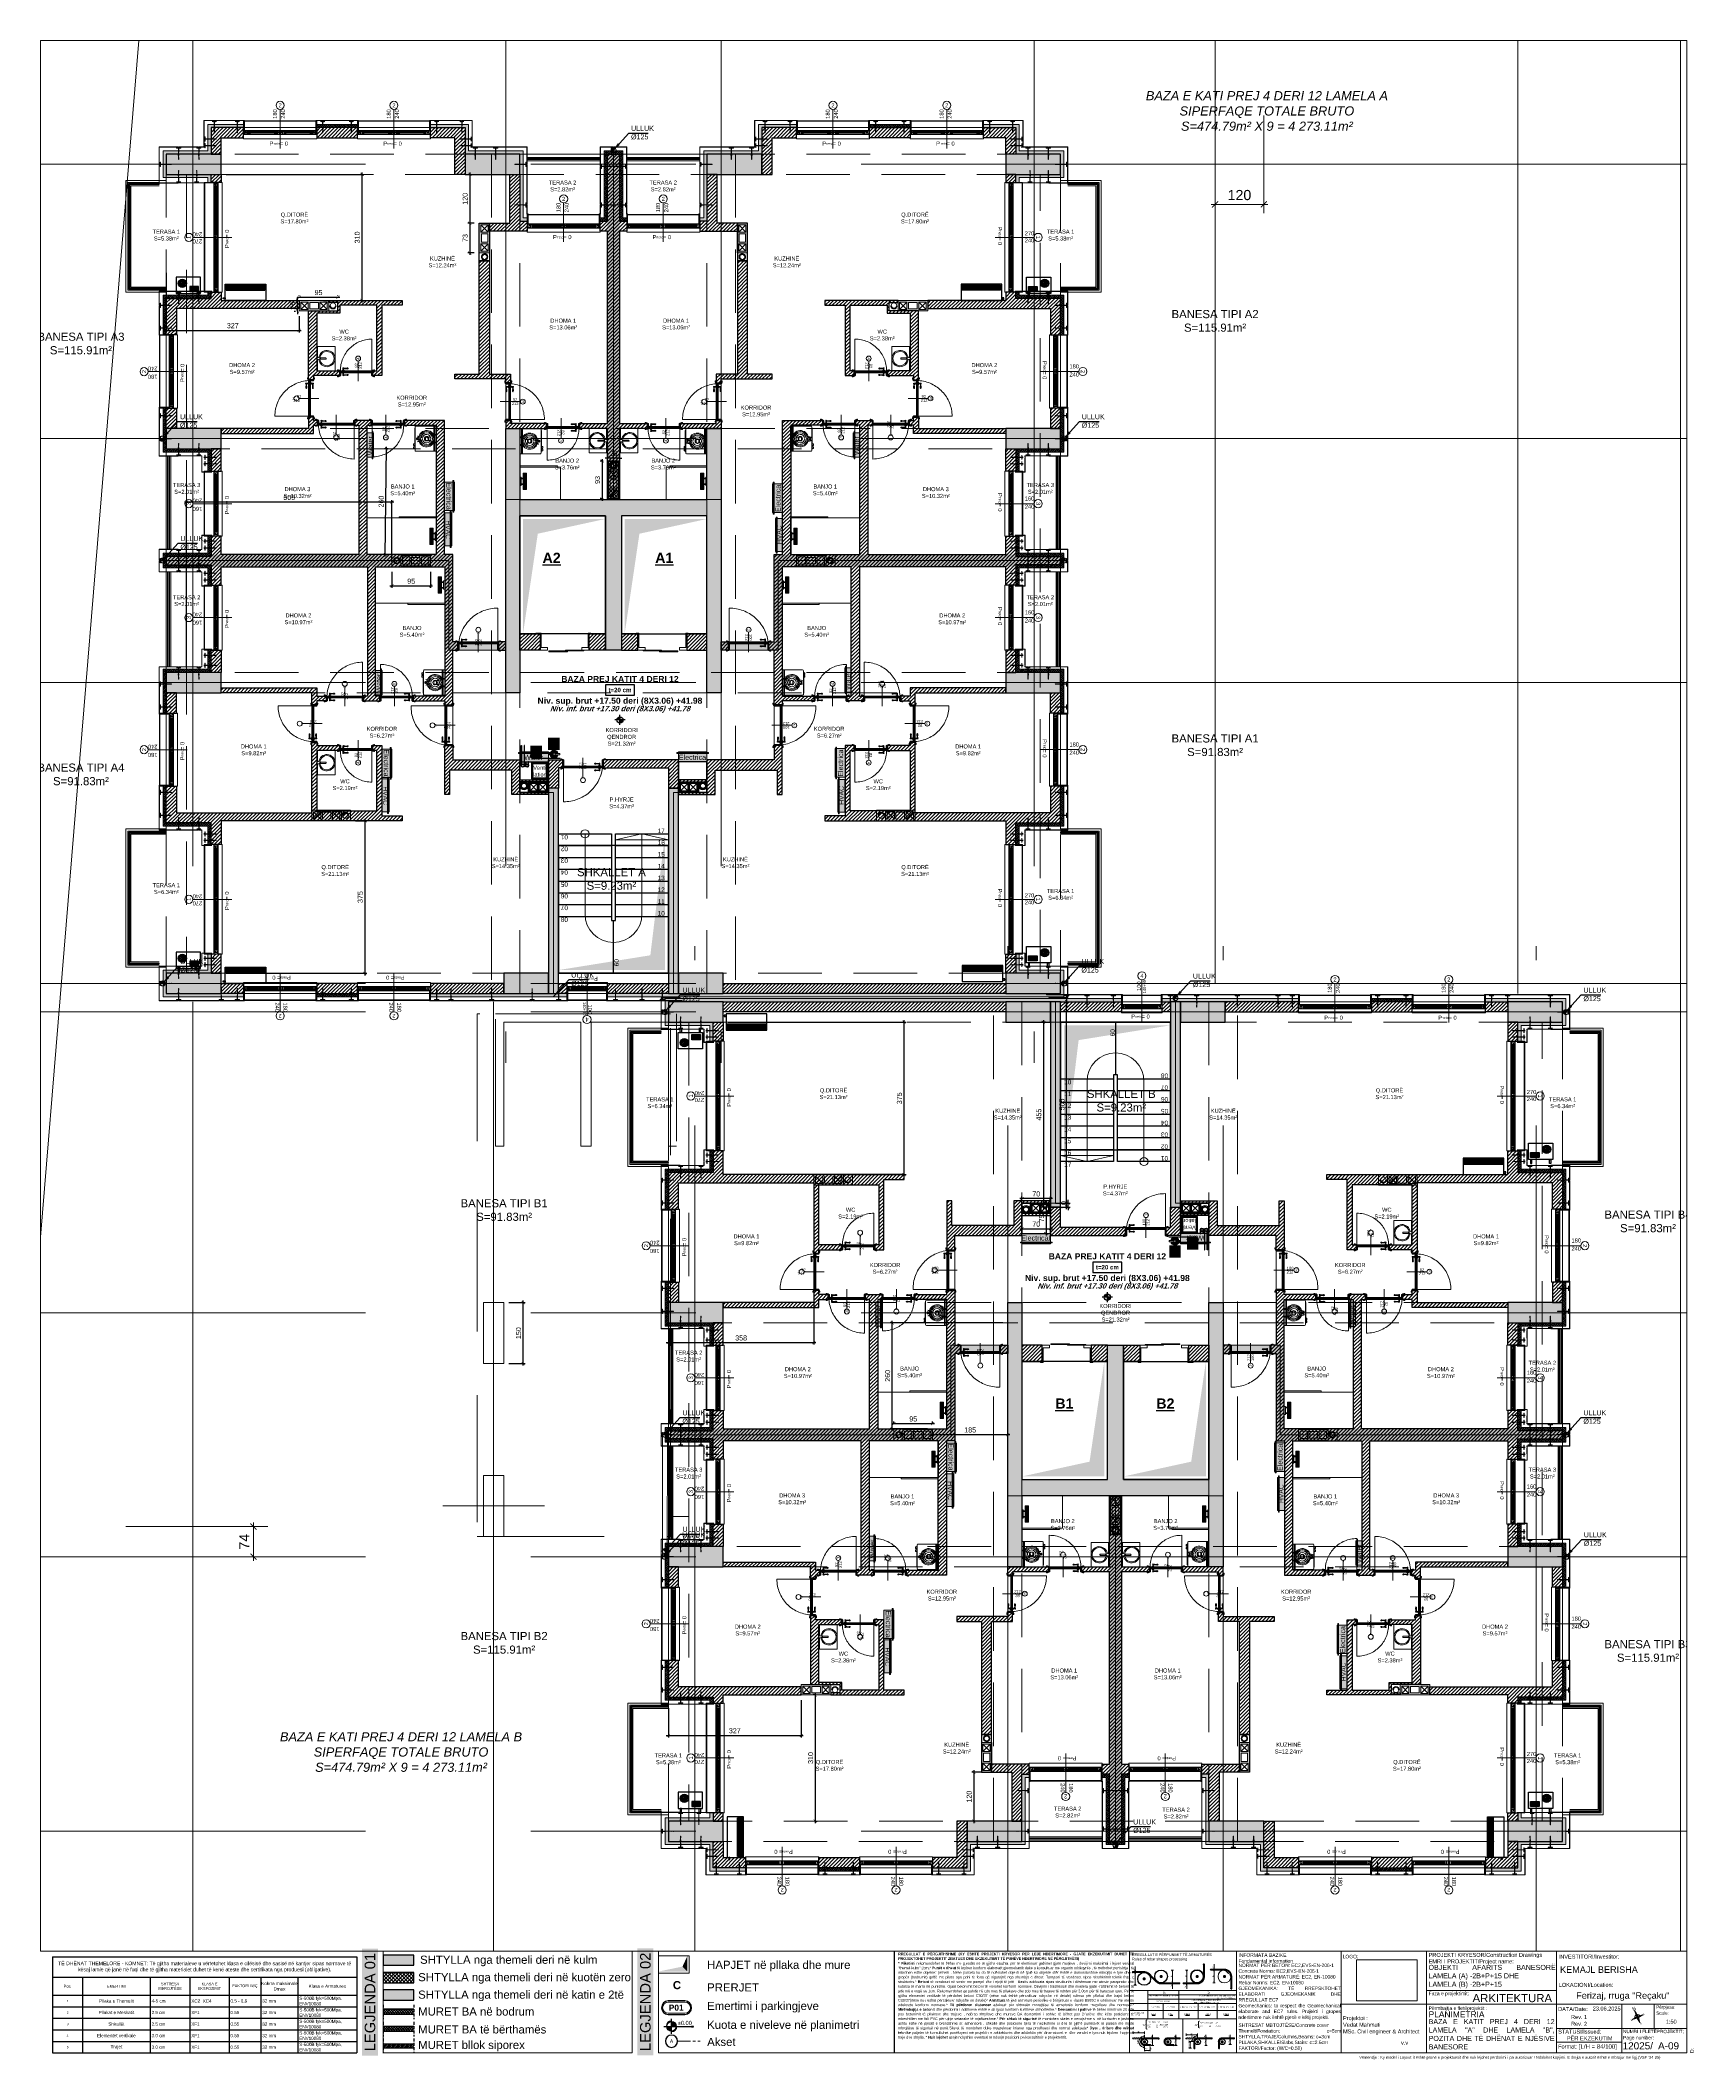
# Paper-space layout 'A09' of a CAD drawing. Header units: centimetres. Extents: x 290 to 1103, y 105 to 1098.
# The model-space entities are those that its viewports show. They can reach past a viewport. Long polylines and large blocks are cut down to what shows.
import ezdxf
from ezdxf.enums import TextEntityAlignment as Align

# ---------------------------------------------------------------- set-up
doc = ezdxf.new("R2010")
doc.units = ezdxf.units.CM
doc.header["$LTSCALE"] = 50
doc.header["$MEASUREMENT"] = 0
for name, pattern in [('23486-A01$0${ Chain Double-Dash }', [0]), ('AUSGEZOGEN', [0]), ('AXES', [2, 1.25, -0.25, 0.25, -0.25]), ('CACHE', [0.375, 0.25, -0.125]), ('CACHE2', [4.7625, 3.175, -1.5875]), ('CONTINU', [0]), ('CORNER', [20, 0, -20])]:
    doc.linetypes.add(name, pattern=pattern)
doc.layers.get('0').update_dxf_attribs({"color": 8})
for name, color, linetype, lineweight in [('ACITOP', 214, 'Continuous', 18), ('ARCHITECTE', 252, 'Continuous', 13), ('BANJO', 160, 'Continuous', 9), ('BETON CACHE', 4, 'CACHE', 5), ('BETON HACHURE', 253, 'Continuous', 13), ('BETON SUP TRAME', 4, 'CACHE', 5), ('CONSOLE ISOL.', 214, 'Continuous', 15), ('door', 44, 'Continuous', 5), ('EXISTANT BORD', 251, 'Continuous', 60), ('ISOLATION', 252, 'Continuous', 0), ('KASETAT_Pen_No__22', 8, 'Continuous', 50), ('KASETAT_Pen_No__75', 6, 'Continuous', 20), ('MACONNERIE COUPE', 7, 'Continuous', 30), ('MACONNERIE HACHURE', 253, 'Continuous', 13), ('PERCEMENT', 253, 'Continuous', 20), ('WD_Corner', 154, 'Continuous', 5), ('WD_Dowel', 154, 'Continuous', 5), ('WD_Text_Legende', 154, 'AUSGEZOGEN', 5), ('WINDOWS', 21, 'Continuous', 5)]:
    doc.layers.add(name, color=color, linetype=linetype, lineweight=lineweight)
for name, color, linetype in [('AXES', 10, 'AXES'), ('BETON COUPE', 3, 'CONTINU'), ('BETON TRAME', 252, 'Continuous'), ('BETON VU', 2, 'Continuous'), ('BORD', 5, 'Continuous'), ('CARTOUCHE', 7, 'Continuous'), ('COTE', 1, 'Continuous'), ('COUPE', 2, 'Continuous'), ('klima', 195, 'Continuous'), ('NIVEAU', 170, 'Continuous'), ('OMBRE', 253, 'Continuous'), ('PILIER', 7, 'Continuous'), ('STOP DESSIN', 1, 'AXES'), ('TALUS', 2, 'Continuous'), ('TEMPLATE', 7, 'Continuous'), ('TEXTE', 7, 'Continuous')]:
    doc.layers.add(name, color=color, linetype=linetype)
for name, color, linetype, lineweight, true_color in [('DEMOL', 7, 'Continuous', 60, 0xa87e00), ('HORS GEL', 7, 'CACHE', 15, 0x00661a), ('KASETAT_Pen_No__176', 7, 'Continuous', 15, 0x93a0c6)]:
    doc.layers.add(name, color=color, linetype=linetype, lineweight=lineweight, true_color=true_color)
doc.layers.add('FMULT', color=150, linetype='Continuous', plot=False)
doc.layers.add('HYPALON', color=7, linetype='Continuous', true_color=0xffaa00)
doc.layers.add('PREFA MUR SUP TRAME', color=7, linetype='Continuous', true_color=0xd7c7ff)
doc.layers.add('WD_Assist1', color=6, linetype='CORNER', lineweight=0, plot=False)
doc.styles.add('Arial', font='arialbd.ttf', dxfattribs={"height": 12.5})
doc.styles.add('BRMNAMES', font='swisseb.ttf', dxfattribs={"height": 20})
doc.styles.add('FA_Trebuchet 2.2 mm (cursiva-b.a)', font='trebucit.ttf', dxfattribs={"height": 2.2})
doc.styles.add('FN_TEXT_1.50', font='arial.ttf', dxfattribs={"height": 10})
doc.styles.add('GENERATED_STYLE_1', font='arial.ttf')
doc.styles.add('GENERATED_STYLE_2', font='arial.ttf')
doc.styles.add('GENERATED_STYLE_3', font='')
doc.styles.add('RS_TEXT_1.50', font='arial.ttf', dxfattribs={"height": 12.5})
doc.styles.add('RS_TXT_100', font='arial.ttf', dxfattribs={"height": 25})
doc.styles.add('RS_TXT_50', font='arial.ttf', dxfattribs={"height": 12.5})
doc.styles.add('SMA_TXT_CARTOUCHE', font='arialbd.ttf', dxfattribs={"height": 20})
doc.styles.add('STYLE TA', font='arial.ttf')
doc.styles.add('style1', font='arial.ttf', dxfattribs={"height": 0.25})
doc.styles.add('style2', font='arialbd.ttf', dxfattribs={"height": 20})
doc.styles.add('style7', font='arialbd.ttf', dxfattribs={"height": 20})
doc.styles.get('GENERATED_STYLE_3').set_extended_font_data('Arial Black')
doc.dimstyles.new('ISO-25', dxfattribs={"dimtxt": 2.5, "dimasz": 2.5, "dimexe": 1.25, "dimexo": 0.625, "dimtad": 1, "dimtxsty": 'Standard', "dimcen": 2.5, "dimadec": 0, "dimazin": 0, "dimtfac": 1, "dimtmove": 0, "dimatfit": 3, "dimfxl": 1, "dimarcsym": 0})
doc.dimstyles.new('RS_100CM_LINEAIRE', dxfattribs={"dimscale": 10, "dimtxt": 25, "dimasz": 1.5, "dimexe": 1, "dimexo": 2.5, "dimgap": 1, "dimtad": 1, "dimdec": 1, "dimrnd": 0.5, "dimdsep": 46, "dimtxsty": 'RS_TXT_100', "dimblk1": 'ARCHTICK', "dimblk2": 'ARCHTICK', "dimsah": 1, "dimcen": 2.5, "dimdle": 1, "dimclrt": 4, "dimadec": 0, "dimazin": 2, "dimtfac": 1, "dimtdec": 1, "dimtix": 1, "dimtmove": 2, "dimatfit": 3, "dimfxl": 1, "dimtolj": 1, "dimtzin": 0, "dimarcsym": 0})
doc.dimstyles.new('RS_50CM_LINEAIRE', dxfattribs={"dimscale": 5, "dimtxt": 12.5, "dimasz": 1.5, "dimexe": 1, "dimexo": 2.5, "dimgap": 1, "dimtad": 1, "dimdec": 1, "dimrnd": 0.5, "dimdsep": 46, "dimtxsty": 'RS_TXT_50', "dimblk1": 'ARCHTICK', "dimblk2": 'ARCHTICK', "dimsah": 1, "dimcen": 2.5, "dimdle": 1, "dimclrt": 4, "dimadec": 0, "dimazin": 2, "dimtfac": 1, "dimtdec": 1, "dimtix": 1, "dimtmove": 2, "dimatfit": 3, "dimfxl": 1, "dimtolj": 1, "dimtzin": 0, "dimarcsym": 0})
picture_1 = doc.add_image_def('image1.jpg', size_in_pixel=(341, 231))
pattern_1 = [(45, (504.1307755, -218.22437), (-0.00530330086, 0.00530330086), [])]
pattern_2 = [(45, (504.1307755, -225.442787), (-0.00530330086, 0.00530330086), [])]
pattern_3 = [(45, (94479.1084, -53332.3623), (-2.6516504, 2.6516504), []), (45, (94478.2245, -53331.4784), (-2.6516504, 2.6516504), [1.25, -1.25]), (45, (94477.3406, -53330.5945), (-2.6516504, 2.6516504), [1.25, -1.25])]
pattern_4 = [(180, (194581.511, -101166.82), (-8e-16, -1.875), [])]
pattern_5 = [(315, (150534.07864, 92341.89514), (0.4419417382, 0.4419417382), [])]
pattern_6 = [(315, (150534.07864, 92341.89514), (0.4419417382, 0.4419417382), [])]
pattern_7 = [(270, (142376.566, 45467.0404), (1.875, -9e-16), [])]
pattern_8 = [(45, (-51132.1491, 1419.608), (-0.4419417382, 0.4419417382), [])]
pattern_9 = [(45, (-51132.1491, 1419.608), (-0.4419417382, 0.4419417382), [])]
pattern_10 = [(180, (194573.511, -100366.82), (-1e-15, -1.875), [])]
pattern_11 = [(315, (150526.07865, 93141.89515), (0.4419417382, 0.4419417382), [])]
pattern_12 = [(315, (150526.07865, 93141.89514), (0.4419417382, 0.4419417382), [])]
pattern_13 = [(90, (47924.6507, -152571.765), (-1.875, 2e-15), [])]
pattern_14 = [(225, (241433.3658, -108524.3326), (0.4419417382, -0.4419417382), [])]
pattern_15 = [(225, (241433.3658, -108524.3326), (0.4419417382, -0.4419417382), [])]
pattern_16 = [(90, (48714.6624, -153241.765), (-1.875, 2e-15), [])]
pattern_17 = [(225, (242213.3656, -109194.3326), (0.4419417382, -0.4419417382), [])]
pattern_18 = [(225, (242223.3775, -109194.3326), (0.4419417382, -0.4419417382), [])]
pattern_19 = [(270, (139833.5541, 46145.0404), (1.875, -2e-15), [])]
pattern_20 = [(45, (-53665.1491, 2097.60795), (-0.4419417382, 0.4419417382), [])]
pattern_21 = [(45, (-53675.161, 2097.60795), (-0.4419417382, 0.4419417382), [])]
pattern_22 = [(135, (-46708.70849, -43897.46996), (-0.08838834765, -0.08838834765), [])]
pattern_23 = [(135, (-46708.9128, -43897.46996), (-0.2209708691, -0.2209708691), [])]
pattern_24 = [(135, (-46708.70849, -43852.52553), (-0.08838834765, -0.08838834765), [])]
pattern_25 = [(135, (-46708.9128, -43852.52553), (-0.2209708691, -0.2209708691), [])]
pattern_26 = [(135, (-46708.70849, -43842.58123), (-0.08838834765, -0.08838834765), [])]
pattern_27 = [(135, (-46708.9128, -43842.58123), (-0.2209708691, -0.2209708691), [])]
pattern_28 = [(180, (194246.511, -100358.82), (-1e-15, -1.875), [])]
pattern_29 = [(315, (150199.07865, 93141.89516), (0.4419417382, 0.4419417382), [])]
pattern_30 = [(315, (150199.07865, 93149.89516), (0.4419417382, 0.4419417382), [])]
pattern_31 = [(135, (94479.10836, -53332.3623), (-0.22097087, -0.22097087), [])]
pattern_32 = [(225, (43339.48665, -150612.3853), (0.2209708691, -0.2209708691), [])]
pattern_33 = [(225, (43339.48665, -150901.05102), (0.2209708691, -0.2209708691), [])]
pattern_34 = [(135, (-3970.91223, -4068.7406), (-0.2209708691, -0.2209708691), [])]
pattern_35 = [(225, (44574.4891, -152762.3853), (0.2209708691, -0.2209708691), [])]
pattern_36 = [(225, (44574.4891, -153047.38536), (0.2209708691, -0.2209708691), [])]
pattern_37 = [(45, (95325.019, -52616.9036), (-2.6516504, 2.6516504), []), (45, (95324.1353, -52616.0197), (-2.6516504, 2.6516504), [1.25, -1.25]), (45, (95323.2514, -52615.136), (-2.6516504, 2.6516504), [1.25, -1.25])]
pattern_38 = [(180, (195427.4219, -100451.3612), (-8e-16, -1.875), [])]
pattern_39 = [(315, (151379.98944, 93057.35384), (0.4419417382, 0.4419417382), [])]
pattern_40 = [(315, (151379.98944, 93057.35384), (0.4419417382, 0.4419417382), [])]
pattern_41 = [(270, (143222.4768, 46182.4991), (1.875, -9e-16), [])]
pattern_42 = [(45, (-50286.2383, 2135.06667), (-0.4419417382, 0.4419417382), [])]
pattern_43 = [(45, (-50286.2383, 2135.06667), (-0.4419417382, 0.4419417382), [])]
pattern_44 = [(180, (195419.4219, -99651.3612), (-1e-15, -1.875), [])]
pattern_45 = [(315, (151371.98944, 93857.35384), (0.4419417382, 0.4419417382), [])]
pattern_46 = [(315, (151371.98944, 93857.35384), (0.4419417382, 0.4419417382), [])]
pattern_47 = [(90, (48770.5615, -151856.3063), (-1.875, 2e-15), [])]
pattern_48 = [(225, (242279.2766, -107808.8739), (0.4419417382, -0.4419417382), [])]
pattern_49 = [(225, (242279.2766, -107808.8739), (0.4419417382, -0.4419417382), [])]
pattern_50 = [(90, (49560.5732, -152526.3063), (-1.875, 2e-15), [])]
pattern_51 = [(225, (243059.2764, -108478.8739), (0.4419417382, -0.4419417382), [])]
pattern_52 = [(225, (243069.2883, -108478.8739), (0.4419417382, -0.4419417382), [])]
pattern_53 = [(270, (140679.4649, 46860.499), (1.875, -2e-15), [])]
pattern_54 = [(45, (-52819.2383, 2813.06664), (-0.4419417382, 0.4419417382), [])]
pattern_55 = [(45, (-52829.2502, 2813.06664), (-0.4419417382, 0.4419417382), [])]
pattern_56 = [(180, (195092.4219, -99643.3612), (-1e-15, -1.875), [])]
pattern_57 = [(315, (151044.98945, 93857.35385), (0.4419417382, 0.4419417382), [])]
pattern_58 = [(315, (151044.98945, 93865.35385), (0.4419417382, 0.4419417382), [])]
pattern_59 = [(135, (95325.01916, -52616.90362), (-0.22097087, -0.22097087), [])]

# ---------------------------------------------------------------- blocks, each defined once
blk = doc.blocks.new('A$Cd1dfccd4')
at = {"layer": 'TEMPLATE', "linetype": 'Continuous', "lineweight": 5, "ltscale": 100}
for points in [[(0, 0), (-0.2, 0.5), (-3, 1.3)], [(-1.3, -3), (-0.5, -0.2), (0, 0)], [(0, 0), (0.5, 0.2), (1.6, 3.9)], [(3, -1.3), (0.2, -0.5), (0, 0)]]:
    blk.add_hatch(color=256, dxfattribs=at).paths.add_polyline_path(points)
at = {"color": 217, "lineweight": 0, "true_color": 0x93278f}
for q in [(-1.2, 1.3), (-0.7, 0.9)]:
    blk.add_line((-1.2, 0.8), q, dxfattribs=at)
blk.add_arc((0, 0), 1.47, 328.4141, 148.4141, dxfattribs=at)
at = {"layer": 'TEMPLATE', "color": 217, "linetype": 'Continuous', "lineweight": 0, "ltscale": 100, "true_color": 0x93278f}
for p, q in [((-3, 1.3), (3, -1.3)), ((-0.5, -0.2), (-3, 1.3)), ((-3, 1.3), (-0.2, 0.5)), ((-1.3, -3), (1.6, 3.9)), ((1.6, 3.9), (-0.2, 0.5)), ((0.5, 0.2), (1.6, 3.9)), ((0.5, 0.2), (3, -1.3)), ((-0.5, -0.2), (-1.3, -3)), ((-1.3, -3), (0.2, -0.5)), ((3, -1.3), (0.2, -0.5))]:
    blk.add_line(p, q, dxfattribs=at)
blk = doc.blocks.new('A$Ce8615aca')
at = {"layer": 'TEMPLATE', "rotation": 22.49999996656425}
blk.add_blockref('A$Cd1dfccd4', (0, 0), dxfattribs=at)
at = {"layer": 'TEMPLATE', "color": 7, "linetype": 'Continuous', "lineweight": 35, "attachment_point": 4, "line_spacing_factor": 1.111924, "style": 'GENERATED_STYLE_2'}
for s, insert, char_height, width in [('W', (-4.2, 0), 0.98, 0.835), ('N', (-0.7, 5.3), 1.96, 1.671), ('E', (3.5, 0), 0.98, 0.835), ('S', (-0.4, -4.1), 0.98, 0.835)]:
    blk.add_mtext(s, dxfattribs=dict(at, insert=insert, char_height=char_height, width=width))
blk = doc.blocks.new('PILIER')
at = {"color": 252}
blk.add_lwpolyline([(1.56, 1.2), (-1.44, 1.2, 1), (-1.44, -1.2), (1.56, -1.2, 1), (1.56, 1.2, -1)], format="xyb", dxfattribs=at)
at = {"color": 10, "lineweight": 20}
blk.add_lwpolyline([(1.56, 1), (-1.44, 1, 1), (-1.44, -1), (1.56, -1, 1)], format="xyb", close=True, dxfattribs=at)
at = {"color": 7, "style": 'BRMNAMES'}
blk.add_attdef('PILIER_TEXTE', text='', height=1.08, dxfattribs=at).set_placement((0, 0), align=Align.MIDDLE_CENTER)
blk = doc.blocks.new('AXES_FN')
at = {"color": 0, "linetype": 'Continuous'}
blk.add_circle((0, 15), 22.2, dxfattribs=at)
at = {"color": 0, "style": 'FN_TEXT_1.50'}
blk.add_attdef('AXES', text='', height=12.5, dxfattribs=at).set_placement((-48.9, 20.6), align=Align.MIDDLE_CENTER)
blk = doc.blocks.new('*T1462')
at = {"layer": 'TEXTE', "color": 0, "linetype": 'ByBlock', "lineweight": -2, "ltscale": 0.5, "transparency": 16777216}
for p, q in [((0, 0), (149.64, 0)), ((0, 0), (0, -47.34)), ((149.64, 0), (149.64, -47.34)), ((0, -10.1), (149.64, -10.1)), ((0, -18.95), (149.64, -18.95)), ((14.78, -10.1), (14.78, -47.34)), ((48.03, -10.1), (48.03, -47.34)), ((67.57, -10.1), (67.57, -47.34)), ((86.82, -10.1), (86.82, -47.34)), ((102.46, -10.1), (102.46, -47.34)), ((120.71, -10.1), (120.71, -47.34)), ((0, -24.62), (149.64, -24.62)), ((0, -30.3), (149.64, -30.3)), ((0, -35.98), (149.64, -35.98)), ((0, -41.66), (149.64, -41.66)), ((0, -47.34), (149.64, -47.34))]:
    blk.add_line(p, q, dxfattribs=at)
at = {"layer": 'TEXTE', "color": 0, "ltscale": 0.5, "transparency": 16777216, "style": 'STYLE TA'}
for s, insert, char_height, width, attachment_point in [('TË DHËNAT THEMELORE - {\\A1;KOMNET: Të gjitha materialeve u vërtetohet klasa e cilësisë dhe sasisë në kantjer sipas normave të kësaj lamie që janë në fuqi dhe të gjitha materialet duhet të kenë ateste dhe certifikata nga produesi (obligative).}', (74.82, -5.05), 1.8, 148.2852, 5), ('Pos.', (7.39, -14.52), 1.35, 13.4279, 5), ('EMERTIMI', (31.4, -14.52), 1.35, 31.9028, 5), ('SHTRESA MBROJTËSE', (57.8, -14.52), 1.35, 18.1896, 5), ('KLASA E EKSPOZIMIT', (77.19, -14.52), 1.35, 17.8977, 5), ('FAKTORI W/Ç', (94.64, -14.52), 1.35, 14.2955, 5), ('Kokrra maksimale\\PDmax', (111.59, -14.52), 1.6, 16.8941, 5), ('Klasa e Armatures', (135.17, -14.52), 1.6, 27.5776, 5), ('2', (7.39, -27.46), 1.12, 13.4279, 5), ('1', (7.39, -21.79), 1.12, 13.4279, 5), ('{\\fSwis721 BT|b0|i0|c0|p34;\\C7;Pllakat e Meskatit}', (31.4, -27.46), 1.6, 31.9028, 5), ('{\\fSwis721 BT|b0|i0|c0|p34;\\C7;Pllaka e Themelit}', (31.4, -21.79), 1.6, 31.9028, 5), ('4-5 cm', (48.71, -21.79), 1.6, 18.1896, 4), ('2.5 cm', (48.71, -27.46), 1.6, 18.1896, 4), ('XC2  XC4', (68.25, -21.79), 1.6, 17.8977, 4), ('XF1', (68.25, -27.46), 1.6, 17.8977, 4), ('\\A1;0.5 - 0.6', (87.49, -21.79), 1.6, 14.2955, 4), ('\\A1;0.55', (87.49, -27.46), 1.6, 14.2955, 4), ('\\A1;32 mm', (103.14, -27.46), 1.6, 16.8941, 4), ('\\A1;S-500B fyk=500Mpa, ENV10080', (121.38, -27.46), 1.6, 27.5776, 4), ('4', (7.39, -38.82), 1.12, 13.4279, 5), ('3', (7.39, -33.14), 1.12, 13.4279, 5), ('{\\fSwis721 BT|b0|i0|c0|p34;\\C7;Elementet vertikale}', (31.4, -38.82), 1.6, 31.9028, 5), ('{\\fSwis721 BT|b0|i0|c0|p34;\\C7;Shkallët}', (31.4, -33.14), 1.6, 31.9028, 5), ('3.0 cm', (48.71, -38.82), 1.6, 18.1896, 4), ('2.5 cm', (48.71, -33.14), 1.6, 18.1896, 4), ('XF1', (68.25, -33.14), 1.6, 17.8977, 4), ('XF1', (68.25, -38.82), 1.6, 17.8977, 4), ('\\A1;0.55', (87.49, -33.14), 1.6, 14.2955, 4), ('\\A1;0.55', (87.49, -38.82), 1.6, 14.2955, 4), ('\\A1;32 mm', (103.14, -33.14), 1.6, 16.8941, 4), ('\\A1;32 mm', (103.14, -38.82), 1.6, 16.8941, 4), ('\\A1;S-500B fyk=500Mpa, ENV10080', (121.38, -33.14), 1.6, 27.5776, 4), ('\\A1;S-500B fyk=500Mpa, ENV10080', (121.38, -38.82), 1.6, 27.5776, 4), ('5', (7.39, -44.5), 1.12, 13.4279, 5), ('Trajet', (31.4, -44.5), 1.6, 31.9028, 5), ('3.0 cm', (48.71, -44.5), 1.6, 18.1896, 4), ('XF1', (68.25, -44.5), 1.6, 17.8977, 4), ('\\A1;0.55', (87.49, -44.5), 1.6, 14.2955, 4), ('\\A1;S-500B fyk=500Mpa, ENV10080', (121.38, -44.5), 1.6, 27.5776, 4)]:
    blk.add_mtext(s, dxfattribs=dict(at, insert=insert, char_height=char_height, width=width, attachment_point=attachment_point))
at = {"layer": 'TEXTE', "color": 0, "ltscale": 0.5, "transparency": 16777216, "char_height": 1.6, "attachment_point": 4}
for s, insert, width in [('\\A1;{\\fArial|b0|i0|c0|p34;S-500B fyk=500Mpa, ENV10080}', (121.38, -21.79), 27.5776), ('\\A1;{\\fArial|b0|i0|c0|p34;32 mm}', (103.14, -21.79), 16.8941), ('\\A1;{\\fArial|b0|i0|c0|p34;32 mm}', (103.14, -44.5), 16.8941)]:
    blk.add_mtext(s, dxfattribs=dict(at, insert=insert, width=width))
blk = doc.blocks.new('Cota de Nivel (planta)')
h = blk.add_hatch(color=256)
h.dxf.hatch_style = 1
h.paths.add_polyline_path([(2.5, 0, 0.41421356), (0, 2.5), (0, 0)])
h.paths.add_polyline_path([(-2.5, 0, 0.41421356), (0, -2.5), (0, 0)])
h = blk.add_hatch(color=256)
h.dxf.hatch_style = 1
h.paths.add_polyline_path([(10.5, 0), (10.5, -0.25), (11.5, -0.25), (11.5, 0)])
for p, q in [((-4, 0), (11.5, 0)), ((0, -4), (0, 4))]:
    blk.add_line(p, q)
blk.add_lwpolyline([(11.5, 0), (10.5, 0), (10.5, -0.25), (11.5, -0.25)], close=True)
blk.add_circle((0, 0), 2.5)
for start, end in [(90, 180), (270, 0)]:
    blk.add_arc((0, 0), 2.725, start, end)
at = {"style": 'FA_Trebuchet 2.2 mm (cursiva-b.a)', "flags": 8}
blk.add_attdef('NIVEL', text='', height=2.2, dxfattribs=at).set_placement((3.175, 1.775), align=Align.MIDDLE_LEFT)
blk = doc.blocks.new('_ArchTick')
at = {"color": 0, "linetype": 'ByBlock', "const_width": 0.15}
blk.add_lwpolyline([(-0.5, -0.5), (0.5, 0.5)], dxfattribs=at)
blk = doc.blocks.new('*D235')
at = {"layer": 'AXES', "color": 0, "linetype": 'Continuous', "lineweight": -2, "ltscale": 0.5, "transparency": 16777216}
for p, q in [((75343.4, -45139.7), (75343.4, -44444.7)), ((74583.4, -44454.7), (75353.4, -44454.7)), ((74583.4, -45129.7), (75353.4, -45129.7))]:
    blk.add_line(p, q, dxfattribs=at)
at = {"layer": 'Defpoints', "color": 0, "linetype": 'Continuous', "ltscale": 0.5, "transparency": 16777216}
for p in [(74558.4, -44454.7), (75343.4, -44454.7), (74558.4, -45129.7)]:
    blk.add_point(p, dxfattribs=at)
at = {"layer": 'AXES', "color": 0, "linetype": 'Continuous', "lineweight": -2, "ltscale": 0.5, "transparency": 16777216, "xscale": 15, "yscale": 15, "zscale": 15}
for p, rotation in [((75343.4, -44454.7), 90), ((75343.4, -45129.7), 270)]:
    blk.add_blockref('_ArchTick', p, dxfattribs=dict(at, rotation=rotation))
at = {"layer": 'AXES', "color": 4, "linetype": 'Continuous', "lineweight": 5, "ltscale": 0.5, "transparency": 16777216, "insert": (75320.6, -44792.2), "char_height": 25, "attachment_point": 5, "rotation": 90, "style": 'RS_TXT_100'}
blk.add_mtext('\\A1;675', dxfattribs=at)
blk = doc.blocks.new('*D236')
at = {"layer": 'AXES', "color": 0, "linetype": 'Continuous', "lineweight": -2, "ltscale": 0.5, "transparency": 16777216}
for p, q in [((75343.4, -44464.7), (75343.4, -43844.7)), ((74583.4, -43854.7), (75353.4, -43854.7)), ((74583.4, -44454.7), (75353.4, -44454.7))]:
    blk.add_line(p, q, dxfattribs=at)
at = {"layer": 'Defpoints', "color": 0, "linetype": 'Continuous', "ltscale": 0.5, "transparency": 16777216}
for p in [(74558.4, -43854.7), (75343.4, -43854.7), (74558.4, -44454.7)]:
    blk.add_point(p, dxfattribs=at)
at = {"layer": 'AXES', "color": 0, "linetype": 'Continuous', "lineweight": -2, "ltscale": 0.5, "transparency": 16777216, "xscale": 15, "yscale": 15, "zscale": 15}
for p, rotation in [((75343.4, -43854.7), 90), ((75343.4, -44454.7), 270)]:
    blk.add_blockref('_ArchTick', p, dxfattribs=dict(at, rotation=rotation))
at = {"layer": 'AXES', "color": 4, "linetype": 'Continuous', "lineweight": 5, "ltscale": 0.5, "transparency": 16777216, "insert": (75320.6, -44154.7), "char_height": 25, "attachment_point": 5, "rotation": 90, "style": 'RS_TXT_100'}
blk.add_mtext('\\A1;600', dxfattribs=at)
blk = doc.blocks.new('*D237')
at = {"layer": 'AXES', "color": 0, "linetype": 'Continuous', "lineweight": -2, "ltscale": 0.5, "transparency": 16777216}
for p, q in [((75343.4, -43864.7), (75343.4, -43104.7)), ((74583.4, -43114.7), (75353.4, -43114.7)), ((74583.4, -43854.7), (75353.4, -43854.7))]:
    blk.add_line(p, q, dxfattribs=at)
at = {"layer": 'Defpoints', "color": 0, "linetype": 'Continuous', "ltscale": 0.5, "transparency": 16777216}
for p in [(74558.4, -43114.7), (75343.4, -43114.7), (74558.4, -43854.7)]:
    blk.add_point(p, dxfattribs=at)
at = {"layer": 'AXES', "color": 0, "linetype": 'Continuous', "lineweight": -2, "ltscale": 0.5, "transparency": 16777216, "xscale": 15, "yscale": 15, "zscale": 15}
for p, rotation in [((75343.4, -43114.7), 90), ((75343.4, -43854.7), 270)]:
    blk.add_blockref('_ArchTick', p, dxfattribs=dict(at, rotation=rotation))
at = {"layer": 'AXES', "color": 4, "linetype": 'Continuous', "lineweight": 5, "ltscale": 0.5, "transparency": 16777216, "insert": (75320.6, -43484.7), "char_height": 25, "attachment_point": 5, "rotation": 90, "style": 'RS_TXT_100'}
blk.add_mtext('\\A1;740', dxfattribs=at)
blk = doc.blocks.new('*D240')
at = {"layer": 'Defpoints', "color": 0, "linetype": 'ByBlock', "transparency": 16777216}
for p in [(71083.4, -44380.7), (71047.8, -44454.7), (71083.4, -44454.7)]:
    blk.add_point(p, dxfattribs=at)
at = {"layer": 'HORS GEL', "color": 0, "linetype": 'ByBlock', "lineweight": -2, "transparency": 16777216}
for p, q in [((71058.4, -44380.7), (71037.8, -44380.7)), ((71047.8, -44370.7), (71047.8, -44464.7)), ((71058.4, -44454.7), (71037.8, -44454.7))]:
    blk.add_line(p, q, dxfattribs=at)
at = {"layer": 'HORS GEL', "color": 0, "linetype": 'ByBlock', "lineweight": -2, "transparency": 16777216, "xscale": 15, "yscale": 15, "zscale": 15}
for p, rotation in [((71047.8, -44380.7), 90), ((71047.8, -44454.7), 270)]:
    blk.add_blockref('_ArchTick', p, dxfattribs=dict(at, rotation=rotation))
at = {"layer": 'HORS GEL', "color": 4, "linetype": 'ByBlock', "transparency": 16777216, "insert": (71025.3, -44417.7), "char_height": 25, "attachment_point": 5, "rotation": 90, "style": 'RS_TXT_100'}
blk.add_mtext('\\A1;74', dxfattribs=at)
blk = doc.blocks.new('*D245')
at = {"layer": 'Defpoints', "color": 0, "linetype": 'ByBlock', "transparency": 16777216}
for p in [(73413.4, -41029.7), (73533.4, -41069.7), (73533.4, -41128.5)]:
    blk.add_point(p, dxfattribs=at)
at = {"layer": 'HORS GEL', "color": 0, "linetype": 'ByBlock', "lineweight": -2, "transparency": 16777216}
for p, q in [((73413.4, -41054.7), (73413.4, -41138.5)), ((73533.4, -41094.7), (73533.4, -41138.5)), ((73403.4, -41128.5), (73543.4, -41128.5))]:
    blk.add_line(p, q, dxfattribs=at)
at = {"layer": 'HORS GEL', "color": 0, "linetype": 'ByBlock', "lineweight": -2, "transparency": 16777216, "xscale": 15, "yscale": 15, "zscale": 15, "rotation": 180}
blk.add_blockref('_ArchTick', (73413.4, -41128.5), dxfattribs=at)
at = {"layer": 'HORS GEL', "color": 0, "linetype": 'ByBlock', "lineweight": -2, "transparency": 16777216, "xscale": 15, "yscale": 15, "zscale": 15}
blk.add_blockref('_ArchTick', (73533.4, -41128.5), dxfattribs=at)
at = {"layer": 'HORS GEL', "color": 4, "linetype": 'ByBlock', "transparency": 16777216, "insert": (73473.4, -41105.7), "char_height": 25, "attachment_point": 5, "style": 'RS_TXT_100'}
blk.add_mtext('\\A1;120', dxfattribs=at)
blk = doc.blocks.new('A$C63baa0da')
at = {"layer": 'ARCHITECTE', "linetype": 'Continuous', "lineweight": 0, "true_color": 0xed1f24}
for points in [[(-65.9, -30.1), (-66.9, -30.1), (-66.9, 19), (-65.9, 19)], [(-65.9, -30.1), (-66.9, -30.1), (-66.9, 19), (-65.9, 19)], [(-59.9, -30.1), (-58.9, -30.1), (-58.9, 19), (-59.9, 19)], [(-59.9, -30.1), (-58.9, -30.1), (-58.9, 19), (-59.9, 19)]]:
    blk.add_hatch(color=240, dxfattribs=at).paths.add_polyline_path(points)
h = blk.add_hatch(color=240, dxfattribs=at)
edge = h.paths.add_edge_path()
edge.add_ellipse((-62.9, -30.1), major_axis=(-2.83, -2.83), ratio=1, start_angle=-45, end_angle=135, ccw=False)
edge.add_ellipse((-62.9, -30.1), major_axis=(-2.83, -2.83), ratio=1, start_angle=135, end_angle=315, ccw=False)
edge = h.paths.add_edge_path(flags=0)
edge.add_ellipse((-62.9, -30.1), major_axis=(-2.12, -2.12), ratio=1, start_angle=135, end_angle=315)
edge.add_ellipse((-62.9, -30.1), major_axis=(-2.12, -2.12), ratio=1, start_angle=315, end_angle=495)
h = blk.add_hatch(color=240, dxfattribs=at)
edge = h.paths.add_edge_path()
edge.add_ellipse((-62.9, -30.1), major_axis=(-2.83, -2.83), ratio=1, start_angle=-45, end_angle=135, ccw=False)
edge.add_ellipse((-62.9, -30.1), major_axis=(-2.83, -2.83), ratio=1, start_angle=135, end_angle=315, ccw=False)
edge = h.paths.add_edge_path(flags=0)
edge.add_ellipse((-62.9, -30.1), major_axis=(-2.12, -2.12), ratio=1, start_angle=135, end_angle=315)
edge.add_ellipse((-62.9, -30.1), major_axis=(-2.12, -2.12), ratio=1, start_angle=315, end_angle=495)
at = {"layer": 'KASETAT_Pen_No__176', "linetype": 'Continuous', "lineweight": 0, "true_color": 0x139b48}
for points in [[(0, 4), (-70, 4), (-70, 2), (-74, 2), (-74, 0), (-70, 0), (-70, -21), (0, -21), (0, 0), (4, 0), (4, 2), (0, 2)], [(-55.7, -30.1), (-56.7, -30.1), (-56.7, -21), (-55.7, -21)], [(-49.7, -30.1), (-48.7, -30.1), (-48.7, -21), (-49.7, -21)]]:
    blk.add_hatch(color=114, dxfattribs=at).paths.add_polyline_path(points)
h = blk.add_hatch(color=114, dxfattribs=at)
edge = h.paths.add_edge_path()
edge.add_ellipse((-52.7, -30.1), major_axis=(-2.83, -2.83), ratio=1, start_angle=-45, end_angle=135, ccw=False)
edge.add_ellipse((-52.7, -30.1), major_axis=(-2.83, -2.83), ratio=1, start_angle=135, end_angle=315, ccw=False)
edge = h.paths.add_edge_path(flags=0)
edge.add_ellipse((-52.7, -30.1), major_axis=(-2.12, -2.12), ratio=1, start_angle=135, end_angle=315)
edge.add_ellipse((-52.7, -30.1), major_axis=(-2.12, -2.12), ratio=1, start_angle=315, end_angle=495)
at = {"layer": 'KASETAT_Pen_No__22', "color": 32, "linetype": 'Continuous', "lineweight": 0, "true_color": 0xcd6928}
for p, q in [((4, 2), (-74, 2)), ((-74, 2), (-74, 0)), ((-74, 0), (4, 0)), ((0, 4), (-70, 4)), ((-70, 4), (-70, 2)), ((-70, 2), (0, 2)), ((0, 0), (-70, 0)), ((-70, 0), (-70, -21)), ((0, 2), (0, 4)), ((0, -21), (0, 0)), ((4, 0), (4, 2)), ((-70, -21), (0, -21))]:
    blk.add_line(p, q, dxfattribs=at)
at = {"layer": 'MACONNERIE COUPE'}
for points in [[(-65.9, -30.1), (-66.9, -30.1), (-66.9, 19), (-65.9, 19)], [(-65.9, -30.1), (-66.9, -30.1), (-66.9, 19), (-65.9, 19)], [(-59.9, -30.1), (-58.9, -30.1), (-58.9, 19), (-59.9, 19)], [(-59.9, -30.1), (-58.9, -30.1), (-58.9, 19), (-59.9, 19)], [(-55.7, -30.1), (-56.7, -30.1), (-56.7, -21), (-55.7, -21)], [(-55.7, -30.1), (-56.7, -30.1), (-56.7, -21), (-55.7, -21)], [(-49.7, -30.1), (-48.7, -30.1), (-48.7, -21), (-49.7, -21)], [(-49.7, -30.1), (-48.7, -30.1), (-48.7, -21), (-49.7, -21)], [(-42, -63), (-2, -63), (-2, -23), (-42, -23)], [(-39.5, -60.5), (-4.5, -60.5), (-4.5, -25.5), (-39.5, -25.5)]]:
    blk.add_lwpolyline(points, close=True, dxfattribs=at)
at = {"layer": 'MACONNERIE COUPE', "extrusion": (0, 0, -1)}
for centre, start_param, end_param in [((-62.9, -30.1), 0.785398, 3.926991), ((-62.9, -30.1), 0.785398, 3.926991), ((-62.9, -30.1), 3.926991, 7.068583), ((-62.9, -30.1), 3.926991, 7.068583), ((-52.7, -30.1), 0.785398, 3.926991), ((-52.7, -30.1), 0.785398, 3.926991), ((-52.7, -30.1), 3.926991, 7.068583), ((-52.7, -30.1), 3.926991, 7.068583)]:
    blk.add_ellipse(centre, major_axis=(-2.83, -2.83), ratio=1, start_param=start_param, end_param=end_param, dxfattribs=at)
at = {"layer": 'MACONNERIE COUPE'}
for centre, start_param, end_param in [((-62.9, -30.1), 2.356194, 5.497787), ((-62.9, -30.1), 2.356194, 5.497787), ((-62.9, -30.1), 5.497787, 8.63938), ((-62.9, -30.1), 5.497787, 8.63938), ((-52.7, -30.1), 2.356194, 5.497787), ((-52.7, -30.1), 2.356194, 5.497787), ((-52.7, -30.1), 5.497787, 8.63938), ((-52.7, -30.1), 5.497787, 8.63938)]:
    blk.add_ellipse(centre, major_axis=(-2.12, -2.12), ratio=1, start_param=start_param, end_param=end_param, dxfattribs=at)
at = {"layer": 'TEXTE', "attachment_point": 4, "style": 'RS_TEXT_1.50'}
for s, insert, char_height, width in [('Water', (-59.6, -9.8), 12.5, 4.547473508864641e-13), ('Venti\\Plation', (-37.5, -43.8), 10, 3.637978807091713e-13)]:
    blk.add_mtext(s, dxfattribs=dict(at, insert=insert, char_height=char_height, width=width))
blk = doc.blocks.new('ankeri')
at = {"layer": 'WD_Assist1'}
for p, q in [((-29.8, 0.4), (-30, 0)), ((-30, 0), (-29.8, -0.4)), ((-2.8, 0.4), (-29.8, 0.4)), ((-2.5, 0.6), (-2.8, 0.4)), ((-2.3, 5.2), (-2.5, 0.6)), ((-2.2, 5.3), (-2.3, 5.2)), ((-2, 5.3), (-2.2, 5.3)), ((-2, -5.3), (-2, 5.3)), ((-29.8, -0.4), (-2.8, -0.4)), ((-2.8, -0.4), (-2.5, -0.6)), ((-2.5, -0.6), (-2.3, -5.2)), ((-2.3, -5.2), (-2.2, -5.3)), ((-2.2, -5.3), (-2, -5.3))]:
    blk.add_line(p, q, dxfattribs=at)
at = {"layer": 'WD_Corner', "lineweight": 5}
blk.add_lwpolyline([(-2, 0.1), (-1.9, 0.1, -1), (-1.8, 0.1), (-0.2, 0.1, 0.185242), (-0.1, 0.6), (-0.1, 0.7), (-0.1, 0.7), (-0.1, 0.7), (-0.1, 0.8), (-0.1, 0.9), (-0.3, 0.9), (-0.3, 0.8), (-0.3, 0.8), (-0.3, 0.9), (-0.4, 0.9), (-0.5, 0.7), (-0.5, 0.7), (-0.5, 0.7), (-0.5, 0.7), (-0.5, 0.7), (-0.5, 0.7), (-0.5, 0.6), (-0.6, 0.7), (-0.4, 0.9), (-0.1, 0.9), (-0.1, 1.4), (0, 1.4), (0, 1.2), (0, 1.2), (0, 1.1), (0, 1.1), (0.2, 1), (0, 1), (0, -1), (0.2, -1), (0, -1.1), (0, -1.1), (0, -1.2), (0, -1.2), (0, -1.4), (-0.1, -1.4), (-0.1, -0.9), (-0.4, -0.9), (-0.6, -0.7), (-0.5, -0.6), (-0.5, -0.7), (-0.5, -0.7), (-0.5, -0.7), (-0.5, -0.7), (-0.5, -0.7), (-0.5, -0.7), (-0.4, -0.9), (-0.3, -0.9), (-0.3, -0.8), (-0.3, -0.8), (-0.3, -0.9), (-0.1, -0.9), (-0.1, -0.8), (-0.1, -0.7), (-0.1, -0.7), (-0.1, -0.7), (-0.1, -0.6, 0.185242), (-0.2, -0.1), (-1.8, -0.1, -1), (-1.9, -0.1), (-2, -0.1)], format="xyb", close=True, dxfattribs=at)
at = {"layer": 'WD_Dowel'}
for p, q in [((-29.8, 0.4), (-30, 0)), ((-30, 0), (-29.8, -0.4)), ((-28.9, 0.4), (-29.8, 0.4)), ((-29.5, 0), (-29.3, 0.1)), ((-29.5, 0), (-29.5, 0)), ((-29.3, 0.3), (-29, 0.4)), ((-29.3, 0.3), (-29.3, -0.3)), ((-29, 0.3), (-29, 0.4)), ((-28.9, 0.4), (-29, 0.3)), ((-28.8, 0.4), (-28.9, 0.4)), ((-28.8, 0.4), (-28.8, 0.3)), ((-28.8, 0.3), (-28.7, 0.4)), ((-28.6, 0.4), (-28.7, 0.4)), ((-28.6, 0.4), (-28.7, 0.4)), ((-28.6, 0.4), (-28.6, 0.3)), ((-28.6, 0.3), (-28.4, 0.4)), ((-28.4, 0.4), (-28.4, 0.4)), ((-28.4, 0.4), (-28.4, 0.3)), ((-28.4, 0.3), (-28.2, 0.4)), ((-28.2, 0.4), (-28.2, 0.4)), ((-28.2, 0.4), (-28.2, 0.3)), ((-28.2, 0.3), (-28, 0.4)), ((-28, 0.4), (-28, 0.4)), ((-28, 0.4), (-28, 0.3)), ((-28, 0.3), (-25.6, 0.4)), ((-25.6, 0.4), (-25.6, 0.4)), ((-25.6, 0.4), (-25.6, 0.3)), ((-25.6, 0.3), (-25.4, 0.4)), ((-25.3, 0.4), (-25.4, 0.4)), ((-25.3, 0.3), (-17.1, 1)), ((-25.3, 0.4), (-25.3, 0.3)), ((-17, 1), (-17.1, 1)), ((-17, 1), (-17, 0.3)), ((-17, 0.3), (-9.4, 0.4)), ((-9.3, 0.4), (-9.4, 0.4)), ((-9.3, 0.4), (-9.3, 0.3)), ((-9.3, 0.3), (-9.1, 0.4)), ((-9.1, 0.4), (-9.1, 0.4)), ((-9.1, 0.4), (-9.1, 0.3)), ((-9.1, 0.3), (-8.9, 0.4)), ((-8.9, 0.4), (-8.9, 0.4)), ((-8.9, 0.4), (-8.9, 0.3)), ((-8.9, 0.3), (-8.7, 0.4)), ((-8.7, 0.4), (-8.7, 0.4)), ((-8.7, 0.4), (-8.7, 0.3)), ((-8.7, 0.3), (-8.5, 0.4)), ((-8.4, 0.4), (-8.5, 0.4)), ((-8.4, 0.4), (-8.4, 0.3)), ((-8.4, 0.3), (-8.3, 0.4)), ((-8.2, 0.4), (-8.3, 0.4)), ((-8.2, 0.4), (-8.2, 0.3)), ((-8.2, 0.3), (-8.1, 0.4)), ((-8, 0.4), (-8.1, 0.4)), ((-8, 0.4), (-8, 0.3)), ((-8, 0.3), (-7.8, 0.4)), ((-7.8, 0.4), (-7.8, 0.4)), ((-7.8, 0.4), (-7.8, 0.3)), ((-7.8, 0.3), (-7.6, 0.4)), ((-7.6, 0.4), (-7.6, 0.4)), ((-7.6, 0.4), (-7.6, 0.3)), ((-7.6, 0.3), (-7.4, 0.4)), ((-7.4, 0.4), (-2.8, 0.4)), ((-2.3, 5.2), (-2.5, 0.7)), ((-2.5, 0.7), (-2.5, -0.7)), ((-2.5, 0.7), (-2.1, 0.7)), ((-2.1, 0.1), (-2.5, 0.1)), ((-2.1, 2.9), (-2.3, 2.9)), ((-2.3, 2.9), (-2.3, 0.7)), ((-2.3, 0.1), (-2.3, 0.7)), ((-2, 5.3), (-2.2, 5.3)), ((-2.1, 5.3), (-2.1, -5.3)), ((-2, 5.3), (-2, -5.3)), ((-29.8, -0.4), (-28.9, -0.4)), ((-29.3, -0.1), (-29.5, 0)), ((-29.3, -0.3), (-29, -0.4)), ((-29, -0.4), (-29, -0.3)), ((-29, -0.3), (-28.9, -0.4)), ((-28.8, -0.4), (-28.9, -0.4)), ((-28.8, -0.4), (-28.8, -0.3)), ((-28.8, -0.3), (-28.7, -0.4)), ((-28.6, -0.4), (-28.7, -0.4)), ((-28.6, -0.4), (-28.6, -0.3)), ((-28.6, -0.3), (-28.4, -0.4)), ((-28.4, -0.4), (-28.4, -0.3)), ((-28.4, -0.3), (-28.2, -0.4)), ((-28.4, -0.4), (-28.4, -0.4)), ((-28.2, -0.4), (-28.2, -0.3)), ((-28.2, -0.3), (-28, -0.4)), ((-28.2, -0.4), (-28.2, -0.4)), ((-28, -0.4), (-28, -0.3)), ((-28, -0.3), (-25.6, -0.4)), ((-28, -0.4), (-28, -0.4)), ((-25.6, -0.4), (-25.6, -0.3)), ((-25.6, -0.3), (-25.4, -0.4)), ((-25.6, -0.4), (-25.6, -0.4)), ((-25.3, -0.4), (-25.4, -0.4)), ((-25.3, -0.4), (-25.3, -0.3)), ((-25.3, -0.3), (-17.1, -1)), ((-17, -1), (-17.1, -1)), ((-17, -1), (-17, -0.3)), ((-17, -0.3), (-9.4, -0.4)), ((-9.3, -0.4), (-9.4, -0.4)), ((-9.3, -0.4), (-9.3, -0.3)), ((-9.3, -0.3), (-9.1, -0.4)), ((-9.1, -0.4), (-9.1, -0.3)), ((-9.1, -0.3), (-8.9, -0.4)), ((-9.1, -0.4), (-9.1, -0.4)), ((-8.9, -0.4), (-8.9, -0.3)), ((-8.9, -0.3), (-8.7, -0.4)), ((-8.9, -0.4), (-8.9, -0.4)), ((-8.7, -0.4), (-8.7, -0.3)), ((-8.7, -0.3), (-8.5, -0.4)), ((-8.7, -0.4), (-8.7, -0.4)), ((-8.4, -0.4), (-8.5, -0.4)), ((-8.4, -0.4), (-8.4, -0.3)), ((-8.4, -0.3), (-8.3, -0.4)), ((-8.2, -0.4), (-8.3, -0.4)), ((-8.2, -0.4), (-8.2, -0.3)), ((-8.2, -0.3), (-8.1, -0.4)), ((-8, -0.4), (-8.1, -0.4)), ((-8, -0.4), (-8, -0.3)), ((-8, -0.3), (-7.8, -0.4)), ((-7.8, -0.4), (-7.8, -0.3)), ((-7.8, -0.3), (-7.6, -0.4)), ((-7.8, -0.4), (-7.8, -0.4)), ((-7.6, -0.4), (-7.6, -0.3)), ((-7.6, -0.3), (-7.4, -0.4)), ((-7.6, -0.4), (-7.6, -0.4)), ((-7.4, -0.4), (-2.8, -0.4)), ((-2.1, -0.1), (-2.5, -0.1)), ((-2.5, -0.7), (-2.1, -0.7)), ((-2.5, -0.7), (-2.3, -5.2)), ((-2.3, -0.7), (-2.3, -0.1)), ((-2.2, -2.9), (-2.3, -0.7)), ((-2.1, -2.9), (-2.2, -2.9)), ((-2, -5.3), (-2.2, -5.3))]:
    blk.add_line(p, q, dxfattribs=at)
for centre, major_axis, start_param, end_param in [((-2.8, 0.6), (0.216, 0), -1.570795, 0), ((-2.2, 5.2), (0.108, 0), 1.570796, 3.141593), ((-2.8, -0.6), (-0.216, 0), 3.141593, 4.712389), ((-2.2, -5.2), (0.108, 0), 3.141593, 4.712389)]:
    blk.add_ellipse(centre, major_axis=major_axis, ratio=0.909091, start_param=start_param, end_param=end_param, dxfattribs=at)
blk = doc.blocks.new('Lav60')
at = {"layer": 'BANJO', "linetype": 'Continuous'}
for p, q in [((-54.3, 55.4), (-54.3, 84.2)), ((-54.3, 84.2), (-54.3, 55.4)), ((-54.3, 24.2), (-54.3, 53)), ((-54.3, 53), (-54.3, 24.2)), ((-52.3, 56.8), (-52.3, 84.2)), ((-52.3, 24.2), (-52.3, 51.6)), ((-51.5, 56.8), (-45.6, 55.2)), ((-51.5, 51.6), (-45.6, 53.2)), ((-47.8, 55.8), (-32, 55.8)), ((-47.8, 52.6), (-32, 52.6)), ((-31.6, 54.8), (-31.6, 54.8)), ((-31.6, 54.8), (-31.5, 54.8)), ((-31.5, 54.8), (-31.6, 54.8)), ((-31.5, 54.8), (-31.5, 54.8)), ((-9.3, 24.2), (-9.3, 84.2))]:
    blk.add_line(p, q, dxfattribs=at)
at = {"layer": 'BANJO'}
for p, q in [((-9.3, 84.2), (-54.3, 84.2)), ((-9.3, 24.2), (-9.3, 84.2)), ((-9.3, 24.2), (-54.3, 24.2))]:
    blk.add_line(p, q, dxfattribs=at)
at = {"layer": 'BANJO', "linetype": 'Continuous'}
for centre, radius, start, end in [((-51.9, 54.2), 2.64, 79.9737, 280.0262), ((-29.3, 54.2), 20, 185.6501, 174.3498), ((-29.3, 54.2), 17.6, 184.3007, 175.6991), ((-45.8, 54.2), 1, 280.3543, 79.6456)]:
    blk.add_arc(centre, radius, start, end, dxfattribs=at)
blk.add_ellipse((-32, 54.2), major_axis=(0, -1.59), ratio=0.623935, start_param=0, end_param=3.141593, dxfattribs=at)
blk = doc.blocks.new('door900')
at = {"color": 0}
for p, q in [((-30, 3), (-30, 0)), ((30, 0), (-30, 0)), ((27, 6), (-27, 6)), ((-9, 68), (9, 68)), ((9, 65), (-9, 65)), ((-8, 22), (8, 22)), ((-8, 18), (8, 18)), ((-7, 71), (-7, 70)), ((-6, 71), (-7, 71)), ((-7, 70), (7, 70)), ((-7, 63), (-7, 24)), ((-7, 63), (7, 63)), ((-6, 71), (6, 71)), ((6, 71), (7, 71)), ((7, 71), (7, 70)), ((9, 63), (7, 63)), ((7, 49), (7, 24)), ((9, 51), (9, 51)), ((11, 57), (11, 63)), ((11, 57), (11, 51)), ((13, 57), (13, 63)), ((13, 57), (13, 51)), ((23, 64), (23, 50)), ((27, 57), (27, 64)), ((27, 64), (29, 64)), ((27, 64), (29, 64)), ((27, 57), (27, 50)), ((27, 50), (29, 50)), ((27, 50), (29, 50)), ((29, 64), (29, 63)), ((29, 63), (29, 57)), ((29, 51), (29, 57)), ((29, 51), (29, 50)), ((29, 50), (29, 50)), ((30, 3), (30, 0)), ((31, 63), (31, 57)), ((31, 51), (31, 57)), ((34, 57), (34, 63)), ((34, 63), (34, 57)), ((34, 51), (34, 57)), ((34, 57), (34, 51)), ((93, 68), (36, 63)), ((36, 57), (36, 63)), ((36, 57), (36, 51)), ((93, 46), (36, 51)), ((101, 67), (103, 68)), ((101, 57), (101, 67)), ((101, 57), (101, 46)), ((101, 46), (103, 46)), ((103, 68), (103, 68)), ((103, 57), (103, 68)), ((103, 57), (103, 46)), ((103, 46), (103, 46)), ((107, 68), (105, 67)), ((105, 57), (105, 67)), ((105, 57), (105, 46)), ((107, 46), (105, 46)), ((107, 57), (107, 68)), ((107, 57), (107, 46)), ((111, 68), (112, 67)), ((111, 57), (111, 68)), ((111, 57), (111, 46)), ((111, 46), (112, 46)), ((112, 57), (112, 67)), ((112, 66), (113, 66)), ((112, 57), (112, 46)), ((112, 47), (113, 47)), ((113, 57), (113, 66)), ((113, 57), (113, 47)), ((121, 57), (121, 59)), ((121, 57), (121, 55))]:
    blk.add_line(p, q, dxfattribs=at)
for centre, radius, start, end in [((-27, 3), 3, 90, 180), ((-7, 6), 6, 130.5908, 180), ((-9, 66), 1.25, 90, 270), ((-17, 17), 8.41, 314.3689, 12.0705), ((-8, 20), 2, 90, 270), ((-7, 68), 2.51, 90.115, 179.885), ((-7, 65), 2.51, 180.115, 269.885), ((-8, 24), 1.71, 275.059, 359.7825), ((0, 64), 9.29, 53.4104, 126.5896), ((7, 68), 2.51, 0.115, 89.885), ((7, 65), 2.51, 270.115, 359.885), ((9, 49), 1.91, 88.7426, 178.1515), ((8, 24), 1.71, 180.2175, 264.941), ((8, 20), 2, 270, 90), ((17, 17), 8.41, 167.9295, 225.6311), ((9, 66), 1.25, 270, 90), ((9, 65), 2.15, 272.7029, 297.6142), ((9, 49), 2.15, 62.3858, 87.2971), ((10, 63), 0.561, 3.7097, 127.9634), ((10, 51), 0.561, 232.0366, 356.2903), ((12, 63), 1.1, 0.0106, 179.9894), ((12, 51), 1.1, 180.0106, 359.9894), ((7, 6), 6, 0, 49.4092), ((17, 70), 8.83, 243.5466, 311.3694), ((17, 43), 8.83, 48.6306, 116.4534), ((24, 64), 2.01, 4.1469, 175.8531), ((24, 50), 2.01, 184.1469, 355.8531), ((27, 3), 3, 0, 90), ((30, 63), 1.03, 0, 180.0014), ((30, 51), 1.03, 179.9972, 0), ((33, 63), 1.48, 0, 180), ((33, 51), 1.48, 180, 0), ((35, 63), 1.03, 0, 180), ((33, 63), 1.48, 1.563306237032948e-10, 2.08440831604393e-10), ((35, 51), 1.03, 180, 0), ((93, 73), 4.4, 266.3976, 315.6468), ((93, 41), 4.4, 44.3532, 93.6024), ((98, 67), 2.89, 358.3861, 135.6468), ((98, 46), 2.89, 224.3532, 1.6139), ((104, 68), 1.15, 170.914, 348.1019), ((104, 46), 1.15, 11.8981, 189.086), ((109, 68), 2.1, 0, 180), ((109, 46), 2.1, 180, 0), ((115, 62), 2.84, 13.4568, 140.4953), ((115, 51), 2.84, 219.5047, 346.5432), ((128, 65), 9.88, 191.9991, 221.6757), ((128, 48), 9.88, 138.3243, 168.0009), ((121, 57), 1.79, 0, 90), ((121, 57), 1.79, 270, 0)]:
    blk.add_arc(centre, radius, start, end, dxfattribs=at)
blk = doc.blocks.new('DRITARE POS 1')
at = {"layer": 'WINDOWS'}
h = blk.add_hatch(dxfattribs=at)
h.set_pattern_fill('ANSI31', color=140, scale=2.5, angle=450)
h.set_pattern_definition(pattern_23)
h.paths.add_polyline_path([(-8.7, -125), (-8.7, -12.6), (-8.3, -12.6), (-8.3, -125)])
h.paths.add_polyline_path([(-6.7, -125), (-6.7, -12.6), (-6.3, -12.6), (-6.3, -125)])
h.paths.add_polyline_path([(-4.7, -125), (-4.7, -12.6), (-4.3, -12.6), (-4.3, -125)])
at = {"layer": 'WINDOWS', "transparency": 33554559}
h = blk.add_hatch(dxfattribs=at)
h.set_pattern_fill('ANSI31', color=140, angle=450)
h.set_pattern_definition([(135, (-46708.90849, -43880.46996), (-0.08838834765, -0.08838834765), [])])
h.paths.add_polyline_path([(-6.7, -12.6), (-8.3, -12.6), (-8.3, -13), (-6.7, -13)])
h.paths.add_polyline_path([(-4.7, -12.6), (-6.3, -12.6), (-6.3, -13), (-4.7, -13)])
h.paths.add_polyline_path([(-6.7, -124.6), (-8.3, -124.6), (-8.3, -125), (-6.7, -125)])
h.paths.add_polyline_path([(-4.7, -124.6), (-6.3, -124.6), (-6.3, -125), (-4.7, -125)])
h = blk.add_hatch(dxfattribs=at)
h.set_pattern_fill('ANSI31', color=256, angle=450)
h.set_pattern_definition([(135, (-46708.71279, -43842.46996), (-0.08838834765, -0.08838834765), [])])
h.paths.add_polyline_path([(-1.7, -12.6), (-1.7, -12.6), (-2.1, -12.6, -0.414214), (-2.2, -12.6), (-2.2, -12.2, -0.247394), (-2.1, -12.2, 1.657435), (-2.4, -12), (-2.4, -12.8, 0.414214), (-2.3, -12.9), (-1.8, -12.9, -0.414214), (-1.7, -13), (-1.7, -16, -0.414214), (-1.8, -16.1), (-3.2, -16.1, -0.414214), (-3.2, -16), (-3.2, -15, 0.414214), (-3.3, -14.9), (-3.8, -14.9, -0.414214), (-3.8, -14.9), (-3.8, -11.7, 0.737396), (-4, -11.7), (-4.2, -12, 0.603122), (-4.2, -12.2), (-4.1, -12.2, -0.414214), (-4, -12.2), (-4, -14.9), (-4.1, -14.9, 0.414214), (-4.1, -15), (-4.1, -15.2, 0.250765), (-4.1, -15.2), (-3.9, -15.4, 0.599022), (-3.8, -15.3), (-3.8, -15.3, -0.414214), (-3.8, -15.2), (-3.5, -15.2, -0.414214), (-3.5, -15.3), (-3.5, -16, -0.414214), (-3.5, -16.1), (-3.8, -16.1, -0.414214), (-3.8, -16), (-3.8, -15.9, 0.599022), (-3.9, -15.9), (-4.1, -16, 0.250765), (-4.1, -16.1), (-4.1, -16.3, 0.414214), (-4.1, -16.3), (-1.6, -16.3, 0.414214), (-1.5, -16.3), (-1.5, -12.6), (-1.5, -12.6)])
at = {"layer": 'WINDOWS'}
h = blk.add_hatch(dxfattribs=at)
h.set_pattern_fill('ANSI31', color=256, angle=450)
h.set_pattern_definition(pattern_22)
h.paths.add_polyline_path([(-9.6, -130.2, -0.414214), (-9.6, -130.1), (-9.3, -130.1, -0.414214), (-9.2, -130.2), (-9.2, -130.4, 1), (-9, -130.4), (-9, -129.8, 0.250765), (-9, -129.8), (-9.2, -129.7, 0.599022), (-9.3, -129.7), (-9.3, -129.8, -0.414214), (-9.3, -129.9), (-9.6, -129.9, -0.414214), (-9.7, -129.8), (-9.7, -129, -0.414214), (-9.6, -129), (-9.3, -129, -0.414214), (-9.3, -129), (-9.3, -129.1, 0.599022), (-9.2, -129.2), (-9, -129.1, 0.250765), (-9, -129), (-9, -128.8, 0.414214), (-9.1, -128.7), (-9.8, -128.7, 0.414214), (-9.9, -128.8), (-9.9, -135), (-9.9, -141.2, 0.414214), (-9.8, -141.3), (-9.1, -141.3, 0.414214), (-9, -141.2), (-9, -141, 0.250765), (-9, -140.9), (-9.2, -140.8, 0.599022), (-9.3, -140.9), (-9.3, -141, -0.414214), (-9.3, -141), (-9.6, -141, -0.414214), (-9.7, -141), (-9.7, -140.2, -0.414214), (-9.6, -140.1), (-9.3, -140.1, -0.414214), (-9.3, -140.2), (-9.3, -140.3, 0.599022), (-9.2, -140.3), (-9, -140.2, 0.250765), (-9, -140.2), (-9, -139.6, 1), (-9.2, -139.6), (-9.2, -139.8, -0.414214), (-9.3, -139.9), (-9.6, -139.9, -0.414214), (-9.6, -139.8), (-9.6, -136.7, -0.414214), (-9.6, -136.6), (-8.8, -136.6, -0.414214), (-8.7, -136.7), (-8.7, -137.4, 0.414214), (-8.5, -137.5), (-8.3, -137.5, 0.198912), (-8.3, -137.5), (-8.2, -137.5, 0.198912), (-8.2, -137.4), (-8.2, -137.3, 0.414214), (-8.2, -137.3), (-8.4, -137.3, -0.414214), (-8.5, -137.2), (-8.5, -136.7, -0.414214), (-8.4, -136.6), (-6.9, -136.6, -0.414214), (-6.8, -136.7), (-6.8, -137.2, -0.414214), (-6.9, -137.3), (-7, -137.3, 0.414214), (-7.1, -137.3), (-7.1, -137.4, 0.198912), (-7.1, -137.5), (-7, -137.5, 0.198912), (-7, -137.5), (-5, -137.5, 0.198912), (-4.9, -137.5), (-4.8, -137.4, 0.198912), (-4.8, -137.3), (-4.8, -137.3, 0.414214), (-4.8, -137.2), (-5, -137.2, -0.340481), (-5.1, -137.1), (-5.1, -136.7, -0.414214), (-5, -136.6), (-1.9, -136.6, -0.414214), (-1.8, -136.7), (-1.8, -137.1, -0.414214), (-1.9, -137.2), (-2.1, -137.2, 0.414214), (-2.1, -137.3), (-2.1, -137.3, 0.198912), (-2.1, -137.4), (-2, -137.5, 0.198912), (-1.9, -137.5), (-1.5, -137.5, 0.414214), (-1.5, -137.5), (-1.5, -135), (-1.5, -132.5, 0.414214), (-1.5, -132.5), (-1.9, -132.5, 0.198912), (-2, -132.5), (-2.1, -132.6, 0.198912), (-2.1, -132.7), (-2.1, -132.7, 0.414214), (-2.1, -132.8), (-1.9, -132.8, -0.414214), (-1.8, -132.9), (-1.8, -133.3, -0.414214), (-1.9, -133.4), (-5, -133.4, -0.414214), (-5.1, -133.3), (-5.1, -132.9, -0.340481), (-5, -132.8), (-4.8, -132.8, 0.414214), (-4.8, -132.7), (-4.8, -132.7, 0.198912), (-4.8, -132.6), (-4.9, -132.5, 0.198912), (-5, -132.5), (-7, -132.5, 0.198912), (-7, -132.5), (-7.1, -132.5, 0.198912), (-7.1, -132.6), (-7.1, -132.7, 0.414214), (-7, -132.7), (-6.9, -132.7, -0.414214), (-6.8, -132.8), (-6.8, -133.3, -0.414214), (-6.9, -133.4), (-8.4, -133.4, -0.414214), (-8.5, -133.3), (-8.5, -132.8, -0.414214), (-8.4, -132.7), (-8.2, -132.7, 0.414214), (-8.2, -132.7), (-8.2, -132.6, 0.198912), (-8.2, -132.5), (-8.3, -132.5, 0.198912), (-8.3, -132.5), (-8.5, -132.5, 0.414214), (-8.7, -132.6), (-8.7, -133.3, -0.414214), (-8.8, -133.4), (-9.6, -133.4, -0.414214), (-9.6, -133.3)])
h.paths.add_polyline_path([(-9.6, -133.7), (-6.6, -133.7), (-6.5, -133.6), (-6.5, -132.8), (-6.4, -132.7), (-5.5, -132.7), (-5.4, -132.8), (-5.4, -133.6), (-5.3, -133.7), (-1.8, -133.7), (-1.8, -133.7), (-1.8, -135), (-1.8, -136.3), (-1.8, -136.3), (-5.3, -136.3), (-5.4, -136.4), (-5.4, -137.2), (-5.5, -137.3), (-6.4, -137.3), (-6.5, -137.2), (-6.5, -136.4), (-6.6, -136.3), (-9.6, -136.3), (-9.6, -136.3), (-9.6, -135), (-9.6, -133.7)], flags=16)
h = blk.add_hatch(dxfattribs=at)
h.set_pattern_fill('ANSI31', color=140, scale=2.5, angle=450)
h.set_pattern_definition(pattern_23)
h.paths.add_polyline_path([(-8.7, -145), (-8.7, -257.4), (-8.3, -257.4), (-8.3, -145)])
h.paths.add_polyline_path([(-6.7, -145), (-6.7, -257.4), (-6.3, -257.4), (-6.3, -145)])
h.paths.add_polyline_path([(-4.7, -145), (-4.7, -257.4), (-4.3, -257.4), (-4.3, -145)])
at = {"layer": 'WINDOWS', "transparency": 33554559}
h = blk.add_hatch(dxfattribs=at)
h.set_pattern_fill('ANSI31', color=140, angle=450)
h.set_pattern_definition([(135, (-46708.90849, -43914.46996), (-0.08838834765, -0.08838834765), [])])
h.paths.add_polyline_path([(-6.7, -257.4), (-8.3, -257.4), (-8.3, -257), (-6.7, -257)])
h.paths.add_polyline_path([(-4.7, -257.4), (-6.3, -257.4), (-6.3, -257), (-4.7, -257)])
h.paths.add_polyline_path([(-6.7, -145.4), (-8.3, -145.4), (-8.3, -145), (-6.7, -145)])
h.paths.add_polyline_path([(-4.7, -145.4), (-6.3, -145.4), (-6.3, -145), (-4.7, -145)])
h = blk.add_hatch(dxfattribs=at)
h.set_pattern_fill('ANSI31', color=256, angle=450)
h.set_pattern_definition(pattern_22)
h.paths.add_polyline_path([(-1.5, -121.3, 0.414214), (-1.5, -121.2), (-4.1, -121.2, 0.414214), (-4.1, -121.3), (-4.1, -121.5, 0.250765), (-4.1, -121.5), (-3.9, -121.7, 0.599022), (-3.8, -121.6), (-3.8, -121.5, -0.414214), (-3.8, -121.5), (-3.5, -121.5, -0.414214), (-3.5, -121.5), (-3.5, -122.3, -0.414214), (-3.5, -122.3), (-3.8, -122.3, -0.414214), (-3.8, -122.3), (-3.8, -122.2, 0.599022), (-3.9, -122.2), (-4.1, -122.3, 0.250765), (-4.1, -122.3), (-4.1, -122.5, 0.414214), (-4.1, -122.6), (-4, -122.6), (-4, -125.3, -0.414214), (-4.1, -125.3), (-4.1, -125.3, 0.603122), (-4.2, -125.5), (-4, -125.8, 0.737396), (-3.8, -125.8), (-3.8, -122.7, -0.414214), (-3.8, -122.6), (-3.3, -122.6, 0.414214), (-3.2, -122.5), (-3.2, -121.5, -0.414214), (-3.2, -121.4), (-1.8, -121.4, -0.414214), (-1.7, -121.5), (-1.7, -124.6, -0.414214), (-1.8, -124.7), (-2.3, -124.7, 0.414214), (-2.4, -124.8), (-2.4, -125.5, 1.657435), (-2.1, -125.4, -0.247394), (-2.1, -125.3), (-2.1, -125, -0.414214), (-2.1, -124.9), (-1.7, -124.9), (-1.7, -125), (-1.5, -125), (-1.5, -124.9)])
h = blk.add_hatch(dxfattribs=at)
h.set_pattern_fill('ANSI31', color=256, angle=450)
h.set_pattern_definition(pattern_22)
h.paths.add_polyline_path([(-1.5, -145.1), (-1.5, -145), (-1.7, -145), (-1.7, -145.1), (-2.1, -145.1, -0.414214), (-2.1, -145), (-2.1, -144.7, -0.247394), (-2.1, -144.6, 1.657435), (-2.4, -144.5), (-2.4, -145.2, 0.414214), (-2.3, -145.3), (-1.8, -145.3, -0.414214), (-1.7, -145.4), (-1.7, -148.5, -0.414214), (-1.8, -148.6), (-3.2, -148.6, -0.414214), (-3.2, -148.5), (-3.2, -147.5, 0.414214), (-3.3, -147.4), (-3.8, -147.4, -0.414214), (-3.8, -147.3), (-3.8, -144.2, 0.737396), (-4, -144.2), (-4.2, -144.5, 0.603122), (-4.1, -144.7), (-4.1, -144.7, -0.414214), (-4, -144.7), (-4, -147.4), (-4.1, -147.4, 0.414214), (-4.1, -147.5), (-4.1, -147.7, 0.250765), (-4.1, -147.7), (-3.9, -147.8, 0.599022), (-3.8, -147.8), (-3.8, -147.7, -0.414214), (-3.8, -147.7), (-3.5, -147.7, -0.414214), (-3.5, -147.7), (-3.5, -148.5, -0.414214), (-3.5, -148.5), (-3.8, -148.5, -0.414214), (-3.8, -148.5), (-3.8, -148.4, 0.599022), (-3.9, -148.3), (-4.1, -148.5, 0.250765), (-4.1, -148.5), (-4.1, -148.7, 0.414214), (-4.1, -148.8), (-1.5, -148.8, 0.414214), (-1.5, -148.7)])
h = blk.add_hatch(dxfattribs=at)
h.set_pattern_fill('ANSI31', color=256, angle=450)
h.set_pattern_definition([(135, (-46708.71279, -43952.46996), (-0.08838834765, -0.08838834765), [])])
h.paths.add_polyline_path([(-1.7, -257, -0.414214), (-1.8, -257.1), (-2.3, -257.1, 0.414214), (-2.4, -257.2), (-2.4, -258, 1.835735), (-2.2, -257.8), (-2.2, -257.4), (-1.7, -257.4), (-1.5, -257.4), (-1.5, -253.7, 0.414214), (-1.6, -253.7), (-4.1, -253.7, 0.414214), (-4.1, -253.7), (-4.1, -253.9, 0.250765), (-4.1, -254), (-3.9, -254.1, 0.599022), (-3.8, -254.1), (-3.8, -253.9), (-3.5, -253.9), (-3.5, -254.8), (-3.8, -254.8), (-3.8, -254.7, 0.649779), (-3.9, -254.6), (-4.1, -254.8, 0.212283), (-4.1, -254.8), (-4.1, -255, 0.414214), (-4.1, -255.1), (-4, -255.1), (-4, -257.8), (-4.2, -257.8, 0.603122), (-4.2, -258), (-4, -258.3, 0.737396), (-3.8, -258.3), (-3.8, -255.1), (-3.3, -255.1, 0.414214), (-3.2, -255), (-3.2, -253.9), (-1.8, -253.9, -0.414214), (-1.7, -254)])
at = {"layer": 'WINDOWS', "color": 165, "linetype": 'CACHE'}
blk.add_line((-32.9, -270), (-32.9, 0), dxfattribs=at)
at = {"layer": 'WINDOWS'}
for p, q in [((-9.9, -8.8), (-9.9, -10.1)), ((-9.9, -16.3), (-9.9, -121.3)), ((-9, -16.3), (-9, -121.3)), ((-4.1, -121.3), (-4.1, -16.3)), ((-1.5, -5), (-1.5, -7.2)), ((-1.5, -16.3), (-1.5, -121.3)), ((0, -11.5), (0, -126.1)), ((-9.9, -253.7), (-9.9, -148.7)), ((-9, -253.7), (-9, -148.7)), ((-6, -125.9), (-7.7, -125.9)), ((-4.1, -148.7), (-4.1, -253.7)), ((-1.5, -253.7), (-1.5, -148.7)), ((0, -258.5), (0, -143.9)), ((-9.9, -261.3), (-9.9, -259.9)), ((-1.5, -265), (-1.5, -262.7))]:
    blk.add_line(p, q, dxfattribs=at)
at = {"layer": 'WINDOWS', "color": 165}
blk.add_line((-62, -135), (34, -135), dxfattribs=at)
for points in [[(-9.9, 0), (-9.9, -270), (-33.9, -270), (-33.9, 0)], [(-9.9, 0), (-33.9, 0), (-33.9, -0.4), (-10.3, -0.4)], [(-10.3, -269.6), (-10.3, -0.4), (-9.9, 0), (-9.9, -270)], [(0, 0), (0, -270), (10, -270), (10, 0)], [(-9.9, -270), (-33.9, -270), (-33.9, -269.6), (-10.3, -269.6)]]:
    blk.add_lwpolyline(points, close=True, dxfattribs=at)
at = {"layer": 'WINDOWS'}
for points in [[(-7.1, -5), (-7, -5.1, 0.198912), (-7, -5.1), (-5, -5.1, 0.198912), (-4.9, -5.1), (-4.8, -4.9, 0.198912), (-4.8, -4.9), (-4.8, -4.8, 0.414214), (-4.8, -4.7), (-5, -4.7, -0.340481), (-5.1, -4.6), (-5.1, -4.2, -0.414214), (-5, -4.1), (-1.9, -4.1, -0.414214), (-1.8, -4.2), (-1.8, -4.6, -0.414214), (-1.9, -4.7), (-2.1, -4.7, 0.414214), (-2.2, -4.8), (-2.2, -4.9, 0.198912), (-2.1, -4.9), (-2, -5.1, 0.198912), (-1.9, -5.1), (-1.6, -5.1, 0.414214), (-1.5, -5), (-1.5, -0.1, 0.414214), (-1.6, 0), (-2.1, 0, 0.322823), (-2.2, 0), (-2.2, -0.2, 0.511918), (-2.2, -0.3), (-1.9, -0.3, -0.414214), (-1.8, -0.4), (-1.8, -0.8, -0.414214), (-1.9, -0.9), (-6.6, -0.9, -0.414214), (-6.7, -0.8), (-6.7, -0.4, -0.414214), (-6.6, -0.3), (-6.4, -0.3, 0.511918), (-6.4, -0.2), (-6.4, 0, 0.322823), (-6.5, 0), (-7.1, 0, 0.322823), (-7.2, 0), (-7.2, -0.2, 0.511918), (-7.2, -0.3), (-7, -0.3, -0.414214), (-6.9, -0.4), (-6.9, -0.8, -0.414214), (-7, -0.9), (-9.5, -0.9, -0.414214), (-9.6, -0.8), (-9.6, -0.4, -0.414214), (-9.5, -0.3), (-9.2, -0.3, 0.511918), (-9.2, -0.2), (-9.2, 0, 0.322823), (-9.3, 0), (-9.8, 0, 0.414214), (-9.9, -0.1), (-9.9, -8.8, 0.414214), (-9.8, -8.8), (-9.1, -8.8, 0.414214), (-9, -8.8), (-9, -8.5, 0.250765), (-9, -8.5), (-9.2, -8.4, 0.599022), (-9.3, -8.4), (-9.3, -8.5, -0.414214), (-9.3, -8.6), (-9.6, -8.6, -0.414214), (-9.7, -8.5), (-9.7, -7.7, -0.414214), (-9.6, -7.7), (-9.3, -7.7, -0.414214), (-9.3, -7.7), (-9.3, -7.8, 0.599022), (-9.2, -7.8), (-9, -7.7, 0.250765), (-9, -7.7), (-9, -7.2, 1), (-9.2, -7.2), (-9.2, -7.4, -0.414214), (-9.3, -7.4), (-9.6, -7.4, -0.414214), (-9.6, -7.4), (-9.6, -4.2, -0.414214), (-9.6, -4.1), (-8.8, -4.1, -0.414214), (-8.7, -4.2), (-8.7, -4.9, 0.414214), (-8.6, -5.1), (-8.3, -5.1, 0.198912), (-8.3, -5.1), (-8.2, -5, 0.198912), (-8.2, -5), (-8.2, -4.9, 0.414214), (-8.2, -4.8), (-8.4, -4.8, -0.414214), (-8.5, -4.7), (-8.5, -4.2, -0.414214), (-8.4, -4.1), (-6.9, -4.1, -0.414214), (-6.8, -4.2), (-6.8, -4.7, -0.414214), (-6.9, -4.8), (-7, -4.8, 0.414214), (-7.1, -4.9), (-7.1, -5, 0.198912)], [(0, -4, 0.414214), (-0.1, -4), (-0.8, -4, 0.414214), (-0.9, -4), (-0.9, -4.2, 0.250765), (-0.9, -4.3), (-0.7, -4.4, 0.599022), (-0.6, -4.3), (-0.6, -4.3, -0.414214), (-0.6, -4.2), (-0.3, -4.2, -0.414214), (-0.2, -4.3), (-0.2, -5, -0.414214), (-0.3, -5.1), (-0.6, -5.1, -0.414214), (-0.6, -5), (-0.6, -4.9, 0.599022), (-0.7, -4.9), (-0.9, -5, 0.250765), (-0.9, -5.1), (-0.9, -5.3, 0.414214), (-0.8, -5.3), (-0.3, -5.3, -0.414214), (-0.3, -5.4), (-0.3, -8.3, -0.414214), (-0.4, -8.4), (-1.1, -8.4, -0.414214), (-1.2, -8.3), (-1.2, -7.3, 0.414214), (-1.3, -7.2), (-1.9, -7.2, 0.414214), (-2, -7.3), (-2, -7.4, 0.414214), (-1.9, -7.5), (-1.6, -7.5, -0.414214), (-1.5, -7.6), (-1.5, -8, -0.414214), (-1.6, -8.1), (-1.9, -8.1, 0.414214), (-2, -8.1), (-2, -8.4, -0.414214), (-2, -8.4), (-4.7, -8.4, -0.414214), (-4.8, -8.4), (-4.8, -8.1, 0.414214), (-4.8, -8.1), (-5.2, -8.1, -0.414214), (-5.2, -8), (-5.2, -7.6, -0.414214), (-5.2, -7.5), (-4.8, -7.5, 0.414214), (-4.8, -7.4), (-4.8, -7.3, 0.414214), (-4.9, -7.2), (-5.4, -7.2, 0.414214), (-5.5, -7.3), (-5.5, -8.3, -0.414214), (-5.6, -8.4), (-6.4, -8.4, -0.414214), (-6.5, -8.3), (-6.5, -7.2, 0.809546), (-6.7, -7.2), (-6.9, -7.6, 0.543142), (-6.8, -7.7, -0.414214), (-6.7, -7.7), (-6.7, -8.3, -0.414214), (-6.8, -8.4), (-8.1, -8.4, -0.414214), (-8.1, -8.4), (-8.1, -8, 0.414214), (-8.2, -8), (-8.3, -8, 0.414214), (-8.4, -8), (-8.4, -10.2, -0.414214), (-8.5, -10.3), (-9.6, -10.3, -0.414214), (-9.6, -10.3), (-9.6, -10.1, 0.414214), (-9.7, -10), (-9.8, -10, 0.414214), (-9.9, -10.1), (-9.9, -16.3, 0.414214), (-9.8, -16.3), (-9.1, -16.3, 0.414214), (-9, -16.3), (-9, -16.1, 0.250765), (-9, -16), (-9.2, -15.9, 0.599022), (-9.3, -15.9), (-9.3, -16, -0.414214), (-9.3, -16.1), (-9.6, -16.1, -0.414214), (-9.7, -16), (-9.7, -15.2, -0.414214), (-9.6, -15.2), (-9.3, -15.2, -0.414214), (-9.3, -15.2), (-9.3, -15.3, 0.599022), (-9.2, -15.4), (-9, -15.2, 0.250765), (-9, -15.2), (-9, -14.6, 0.414214), (-9.1, -14.6), (-9.2, -14.6, 0.414214), (-9.2, -14.6), (-9.2, -14.9, -0.414214), (-9.3, -14.9), (-9.6, -14.9, -0.414214), (-9.6, -14.9), (-9.6, -11.7, -0.414214), (-9.6, -11.6), (-4.7, -11.6, -0.414214), (-4.7, -11.7), (-4.7, -12.5, 0.414214), (-4.6, -12.6), (-4.2, -12.6, 0.198912), (-4.2, -12.6), (-4, -12.4, 0.198912), (-4, -12.4), (-4, -12.3, 0.414214), (-4.1, -12.2), (-4.3, -12.2, -0.414214), (-4.4, -12.2), (-4.4, -11.7, -0.414214), (-4.3, -11.6), (-1.9, -11.6, -0.414214), (-1.8, -11.7), (-1.8, -12.2, -0.414214), (-1.9, -12.2), (-2.1, -12.2, 0.414214), (-2.2, -12.3), (-2.2, -12.4, 0.198912), (-2.1, -12.4), (-2, -12.6, 0.198912), (-1.9, -12.6), (-1.2, -12.6, 0.414214), (0, -11.4)], [(-1.5, -12.2, 0.414214), (-1.4, -12.3), (-1.2, -12.3), (-1.2, -12.3, 0.414214), (-0.3, -11.4), (-0.3, -8.8, 0.414214), (-0.3, -8.7), (-8.1, -8.7, 0.414214), (-8.1, -8.8), (-8.1, -10.5, -0.414214), (-8.2, -10.6), (-9.5, -10.6, 0.414214), (-9.6, -10.7), (-9.6, -11.3, 0.414214), (-9.5, -11.4), (-1.6, -11.4, -0.414214), (-1.5, -11.5)], [(-1.7, -12.6), (-2.1, -12.6, -0.414214), (-2.2, -12.6), (-2.2, -12.2, -0.247394), (-2.1, -12.2, 1.657435), (-2.4, -12), (-2.4, -12.8, 0.414214), (-2.3, -12.9), (-1.8, -12.9, -0.414214), (-1.7, -13), (-1.7, -16, -0.414214), (-1.8, -16.1), (-3.2, -16.1, -0.414214), (-3.2, -16), (-3.2, -15, 0.414214), (-3.3, -14.9), (-3.8, -14.9, -0.414214), (-3.8, -14.9), (-3.8, -11.7, 0.737396), (-4, -11.7), (-4.2, -12, 0.603122), (-4.2, -12.2), (-4.1, -12.2, -0.414214), (-4, -12.2), (-4, -14.9), (-4.1, -14.9, 0.414214), (-4.1, -15), (-4.1, -15.2, 0.250765), (-4.1, -15.2), (-3.9, -15.4, 0.599022), (-3.8, -15.3), (-3.8, -15.3, -0.414214), (-3.8, -15.2), (-3.5, -15.2, -0.414214), (-3.5, -15.3), (-3.5, -16, -0.414214), (-3.5, -16.1), (-3.8, -16.1, -0.414214), (-3.8, -16), (-3.8, -15.9, 0.599022), (-3.9, -15.9), (-4.1, -16, 0.250765), (-4.1, -16.1), (-4.1, -16.3, 0.414214), (-4.1, -16.3), (-1.6, -16.3, 0.414214), (-1.5, -16.3), (-1.5, -12.6), (-1.5, -12.6), (-1.7, -12.6)], [(0, -133.5, -0.414214), (-0.1, -133.6), (-0.8, -133.6, -0.414214), (-0.9, -133.5), (-0.9, -133.3, -0.250765), (-0.9, -133.3), (-0.7, -133.1, -0.599022), (-0.6, -133.2), (-0.6, -133.3, 0.414214), (-0.6, -133.3), (-0.3, -133.3, 0.414214), (-0.2, -133.3), (-0.2, -132.5, 0.414214), (-0.3, -132.4), (-0.6, -132.4, 0.414214), (-0.6, -132.5), (-0.6, -132.6, -0.599022), (-0.7, -132.6), (-0.9, -132.5, -0.250765), (-0.9, -132.5), (-0.9, -132.3, -0.414214), (-0.8, -132.2), (-0.3, -132.2, 0.414214), (-0.3, -132.1), (-0.3, -129.2, 0.414214), (-0.4, -129.1), (-1.1, -129.1, 0.414214), (-1.2, -129.2), (-1.2, -130.2, -0.414214), (-1.3, -130.3), (-1.9, -130.3, -0.414214), (-2, -130.2), (-2, -130.1, -0.414214), (-1.9, -130), (-1.5, -130, 0.414214), (-1.5, -130), (-1.5, -129.5, 0.414214), (-1.5, -129.5), (-1.9, -129.5, -0.414214), (-2, -129.4), (-2, -129.2, 0.414214), (-2, -129.1), (-4.7, -129.1, 0.414214), (-4.8, -129.2), (-4.8, -129.4, -0.414214), (-4.8, -129.5), (-5.2, -129.5, 0.414214), (-5.2, -129.5), (-5.2, -130, 0.414214), (-5.2, -130), (-4.8, -130, -0.414214), (-4.8, -130.1), (-4.8, -130.2, -0.414214), (-4.9, -130.3), (-5.4, -130.3, -0.414214), (-5.5, -130.2), (-5.5, -129.2, 0.414214), (-5.6, -129.1), (-6.4, -129.1, 0.414214), (-6.5, -129.2), (-6.5, -130.3, -0.809546), (-6.7, -130.4), (-6.8, -129.9, -0.543142), (-6.8, -129.8, 0.414214), (-6.7, -129.8), (-6.7, -129.2, 0.414214), (-6.8, -129.1), (-8.1, -129.1, 0.414214), (-8.1, -129.2), (-8.1, -129.5, -0.414214), (-8.2, -129.6), (-8.3, -129.6, -0.414214), (-8.4, -129.5), (-8.4, -127.3, 0.414214), (-8.5, -127.2), (-9.6, -127.2, 0.414214), (-9.6, -127.3), (-9.6, -127.5, -0.414214), (-9.7, -127.5), (-9.8, -127.5, -0.414214), (-9.9, -127.5), (-9.9, -121.3, -0.414214), (-9.8, -121.2), (-9.1, -121.2, -0.414214), (-9, -121.3), (-9, -121.5, -0.250765), (-9, -121.5), (-9.2, -121.7, -0.599022), (-9.3, -121.6), (-9.3, -121.5, 0.414214), (-9.3, -121.5), (-9.6, -121.5, 0.414214), (-9.7, -121.5), (-9.7, -122.3, 0.414214), (-9.6, -122.4), (-9.3, -122.4, 0.414214), (-9.3, -122.3), (-9.3, -122.2, -0.599022), (-9.2, -122.2), (-9, -122.3, -0.250765), (-9, -122.3), (-9, -122.9, -0.414214), (-9.1, -123), (-9.1, -123, -0.414214), (-9.2, -122.9), (-9.2, -122.7, 0.414214), (-9.3, -122.6), (-9.6, -122.6, 0.414214), (-9.6, -122.7), (-9.6, -125.8, 0.414214), (-9.6, -125.9), (-4.8, -125.9, 0.414214), (-4.8, -125.8), (-4.8, -125, -0.414214), (-4.7, -125), (-4.3, -125, -0.198912), (-4.3, -125), (-4.1, -125.1, -0.198912), (-4.1, -125.2), (-4.1, -125.2, -0.414214), (-4.2, -125.3), (-4.4, -125.3, 0.414214), (-4.5, -125.4), (-4.5, -125.8, 0.414214), (-4.4, -125.9), (-1.9, -125.9, 0.414214), (-1.8, -125.8), (-1.8, -125.4, 0.414214), (-1.9, -125.3), (-2.1, -125.3, -0.414214), (-2.1, -125.2), (-2.1, -125.2, -0.198912), (-2.1, -125.1), (-2, -125, -0.198912), (-1.9, -125), (-1.2, -125, -0.414214), (0, -126.2)], [(-1.5, -135), (-1.5, -132.5, 0.414214), (-1.5, -132.5), (-1.9, -132.5, 0.198912), (-2, -132.5), (-2.1, -132.6, 0.198912), (-2.1, -132.7), (-2.1, -132.7, 0.414214), (-2.1, -132.8), (-1.9, -132.8, -0.414214), (-1.8, -132.9), (-1.8, -133.3, -0.414214), (-1.9, -133.4), (-5, -133.4, -0.414214), (-5.1, -133.3), (-5.1, -132.9, -0.340481), (-5, -132.8), (-4.8, -132.8, 0.414214), (-4.8, -132.7), (-4.8, -132.7, 0.198912), (-4.8, -132.6), (-4.9, -132.5, 0.198912), (-5, -132.5), (-7, -132.5, 0.198912), (-7, -132.5), (-7.1, -132.5, 0.198912), (-7.1, -132.6), (-7.1, -132.7, 0.414214), (-7, -132.7), (-6.9, -132.7, -0.414214), (-6.8, -132.8), (-6.8, -133.3, -0.414214), (-6.9, -133.4), (-8.4, -133.4, -0.414214), (-8.5, -133.3), (-8.5, -132.8, -0.414214), (-8.4, -132.7), (-8.2, -132.7, 0.414214), (-8.2, -132.7), (-8.2, -132.6, 0.198912), (-8.2, -132.5), (-8.3, -132.5, 0.198912), (-8.3, -132.5), (-8.5, -132.5, 0.414214), (-8.7, -132.6), (-8.7, -133.3, -0.414214), (-8.8, -133.4), (-9.6, -133.4, -0.414214), (-9.6, -133.3), (-9.6, -130.2, -0.414214), (-9.6, -130.1), (-9.3, -130.1, -0.414214), (-9.2, -130.2), (-9.2, -130.4, 1), (-9, -130.4), (-9, -129.8, 0.250765), (-9, -129.8), (-9.2, -129.7, 0.599022), (-9.3, -129.7), (-9.3, -129.8, -0.414214), (-9.3, -129.9), (-9.6, -129.9, -0.414214), (-9.7, -129.8), (-9.7, -129, -0.414214), (-9.6, -129), (-9.3, -129, -0.414214), (-9.3, -129), (-9.3, -129.1, 0.599022), (-9.2, -129.2), (-9, -129.1, 0.250765), (-9, -129), (-9, -128.8, 0.414214), (-9.1, -128.7), (-9.8, -128.7, 0.414214), (-9.9, -128.8), (-9.9, -135), (-9.9, -141.2, 0.414214), (-9.8, -141.3), (-9.1, -141.3, 0.414214), (-9, -141.2), (-9, -141, 0.250765), (-9, -140.9), (-9.2, -140.8, 0.599022), (-9.3, -140.9), (-9.3, -141, -0.414214), (-9.3, -141), (-9.6, -141, -0.414214), (-9.7, -141), (-9.7, -140.2, -0.414214), (-9.6, -140.1), (-9.3, -140.1, -0.414214), (-9.3, -140.2), (-9.3, -140.3, 0.599022), (-9.2, -140.3), (-9, -140.2, 0.250765), (-9, -140.2), (-9, -139.6, 1), (-9.2, -139.6), (-9.2, -139.8, -0.414214), (-9.3, -139.9), (-9.6, -139.9, -0.414214), (-9.6, -139.8), (-9.6, -136.7, -0.414214), (-9.6, -136.6), (-8.8, -136.6, -0.414214), (-8.7, -136.7), (-8.7, -137.4, 0.414214), (-8.5, -137.5), (-8.3, -137.5, 0.198912), (-8.3, -137.5), (-8.2, -137.5, 0.198912), (-8.2, -137.4), (-8.2, -137.3, 0.414214), (-8.2, -137.3), (-8.4, -137.3, -0.414214), (-8.5, -137.2), (-8.5, -136.7, -0.414214), (-8.4, -136.6), (-6.9, -136.6, -0.414214), (-6.8, -136.7), (-6.8, -137.2, -0.414214), (-6.9, -137.3), (-7, -137.3, 0.414214), (-7.1, -137.3), (-7.1, -137.4, 0.198912), (-7.1, -137.5), (-7, -137.5, 0.198912), (-7, -137.5), (-5, -137.5, 0.198912), (-4.9, -137.5), (-4.8, -137.4, 0.198912), (-4.8, -137.3), (-4.8, -137.3, 0.414214), (-4.8, -137.2), (-5, -137.2, -0.340481), (-5.1, -137.1), (-5.1, -136.7, -0.414214), (-5, -136.6), (-1.9, -136.6, -0.414214), (-1.8, -136.7), (-1.8, -137.1, -0.414214), (-1.9, -137.2), (-2.1, -137.2, 0.414214), (-2.1, -137.3), (-2.1, -137.3, 0.198912), (-2.1, -137.4), (-2, -137.5, 0.198912), (-1.9, -137.5), (-1.5, -137.5, 0.414214), (-1.5, -137.5)], [(0, -136.5, 0.414214), (-0.1, -136.4), (-0.8, -136.4, 0.414214), (-0.9, -136.5), (-0.9, -136.7, 0.250765), (-0.9, -136.7), (-0.7, -136.9, 0.599022), (-0.6, -136.8), (-0.6, -136.7, -0.414214), (-0.6, -136.7), (-0.3, -136.7, -0.414214), (-0.2, -136.7), (-0.2, -137.5, -0.414214), (-0.3, -137.6), (-0.6, -137.6, -0.414214), (-0.6, -137.5), (-0.6, -137.4, 0.599022), (-0.7, -137.4), (-0.9, -137.5, 0.250765), (-0.9, -137.5), (-0.9, -137.7, 0.414214), (-0.8, -137.8), (-0.3, -137.8, -0.414214), (-0.3, -137.9), (-0.3, -140.8, -0.414214), (-0.4, -140.9), (-1.1, -140.9, -0.414214), (-1.2, -140.8), (-1.2, -139.8, 0.414214), (-1.3, -139.7), (-1.9, -139.7, 0.414214), (-2, -139.8), (-2, -139.9, 0.414214), (-1.9, -140), (-1.5, -140, -0.414214), (-1.5, -140), (-1.5, -140.5, -0.414214), (-1.5, -140.5), (-1.9, -140.5, 0.414214), (-2, -140.6), (-2, -140.8, -0.414214), (-2, -140.9), (-4.7, -140.9, -0.414214), (-4.8, -140.8), (-4.8, -140.6, 0.414214), (-4.8, -140.5), (-5.2, -140.5, -0.414214), (-5.2, -140.5), (-5.2, -140, -0.414214), (-5.2, -140), (-4.8, -140, 0.414214), (-4.8, -139.9), (-4.8, -139.8, 0.414214), (-4.9, -139.7), (-5.4, -139.7, 0.414214), (-5.5, -139.8), (-5.5, -140.8, -0.414214), (-5.6, -140.9), (-6.4, -140.9, -0.414214), (-6.5, -140.8), (-6.5, -139.7, 0.809546), (-6.7, -139.6), (-6.8, -140.1, 0.543142), (-6.8, -140.2, -0.414214), (-6.7, -140.2), (-6.7, -140.8, -0.414214), (-6.8, -140.9), (-8.1, -140.9, -0.414214), (-8.1, -140.8), (-8.1, -140.5, 0.414214), (-8.2, -140.4), (-8.3, -140.4, 0.414214), (-8.4, -140.5), (-8.4, -142.7, -0.414214), (-8.5, -142.8), (-9.6, -142.8, -0.414214), (-9.6, -142.7), (-9.6, -142.5, 0.414214), (-9.7, -142.5), (-9.8, -142.5, 0.414214), (-9.9, -142.5), (-9.9, -148.7, 0.414214), (-9.8, -148.8), (-9.1, -148.8, 0.414214), (-9, -148.7), (-9, -148.5, 0.250765), (-9, -148.5), (-9.2, -148.3, 0.599022), (-9.3, -148.4), (-9.3, -148.5, -0.414214), (-9.3, -148.5), (-9.6, -148.5, -0.414214), (-9.7, -148.5), (-9.7, -147.7, -0.414214), (-9.6, -147.6), (-9.3, -147.6, -0.414214), (-9.3, -147.7), (-9.3, -147.8, 0.599022), (-9.2, -147.8), (-9, -147.7, 0.250765), (-9, -147.7), (-9, -147.1, 0.414214), (-9.1, -147), (-9.1, -147, 0.414214), (-9.2, -147.1), (-9.2, -147.3, -0.414214), (-9.3, -147.4), (-9.6, -147.4, -0.414214), (-9.6, -147.3), (-9.6, -144.2, -0.414214), (-9.6, -144.1), (-5.5, -144.1, -0.414214), (-5.4, -144.2), (-5.4, -145, 0.414214), (-5.4, -145), (-5, -145, 0.198912), (-4.9, -145), (-4.8, -144.9, 0.198912), (-4.8, -144.8), (-4.8, -144.8, 0.414214), (-4.8, -144.7), (-5, -144.7, -0.414214), (-5.1, -144.6), (-5.1, -144.2, -0.414214), (-5, -144.1), (-1.9, -144.1, -0.414214), (-1.8, -144.2), (-1.8, -144.6, -0.414214), (-1.9, -144.7), (-2.1, -144.7, 0.414214), (-2.1, -144.8), (-2.1, -144.8, 0.198912), (-2.1, -144.9), (-2, -145, 0.198912), (-1.9, -145), (-1.2, -145, 0.414214), (0, -143.8)], [(-1.5, -125.3, -0.414214), (-1.4, -125.2), (-1.2, -125.2), (-1.2, -125.2, -0.414214), (-0.3, -126.2), (-0.3, -128.8, -0.414214), (-0.3, -128.8), (-8.1, -128.8, -0.414214), (-8.1, -128.8), (-8.1, -127, 0.414214), (-8.2, -126.9), (-9.5, -126.9, -0.414214), (-9.6, -126.8), (-9.6, -126.3, -0.414214), (-9.5, -126.2), (-1.6, -126.2, 0.414214), (-1.5, -126.1)], [(-1.5, -144.7, 0.414214), (-1.4, -144.8), (-1.2, -144.8), (-1.2, -144.8, 0.414214), (-0.3, -143.8), (-0.3, -141.2, 0.414214), (-0.3, -141.2), (-8.1, -141.2, 0.414214), (-8.1, -141.2), (-8.1, -143, -0.414214), (-8.2, -143.1), (-9.5, -143.1, 0.414214), (-9.6, -143.2), (-9.6, -143.7, 0.414214), (-9.5, -143.8), (-1.6, -143.8, -0.414214), (-1.5, -143.9)], [(-1.7, -124.9), (-2.1, -124.9, 0.414214), (-2.1, -125), (-2.1, -125.3, 0.247394), (-2.1, -125.4, -1.657435), (-2.4, -125.5), (-2.4, -124.8, -0.414214), (-2.3, -124.7), (-1.8, -124.7, 0.414214), (-1.7, -124.6), (-1.7, -121.5, 0.414214), (-1.8, -121.4), (-3.2, -121.4, 0.414214), (-3.2, -121.5), (-3.2, -122.5, -0.414214), (-3.3, -122.6), (-3.8, -122.6, 0.414214), (-3.8, -122.7), (-3.8, -125.8, -0.737396), (-4, -125.8), (-4.2, -125.5, -0.603122), (-4.1, -125.3), (-4.1, -125.3, 0.414214), (-4, -125.3), (-4, -122.6), (-4.1, -122.6, -0.414214), (-4.1, -122.5), (-4.1, -122.3, -0.250765), (-4.1, -122.3), (-3.9, -122.2, -0.599022), (-3.8, -122.2), (-3.8, -122.3, 0.414214), (-3.8, -122.3), (-3.5, -122.3, 0.414214), (-3.5, -122.3), (-3.5, -121.5, 0.414214), (-3.5, -121.5), (-3.8, -121.5, 0.414214), (-3.8, -121.5), (-3.8, -121.6, -0.599022), (-3.9, -121.7), (-4.1, -121.5, -0.250765), (-4.1, -121.5), (-4.1, -121.3, -0.414214), (-4.1, -121.2), (-1.5, -121.2, -0.414214), (-1.5, -121.3), (-1.5, -124.9), (-1.5, -125), (-1.7, -125)], [(-1.7, -145.1), (-2.1, -145.1, -0.414214), (-2.1, -145), (-2.1, -144.7, -0.247394), (-2.1, -144.6, 1.657435), (-2.4, -144.5), (-2.4, -145.2, 0.414214), (-2.3, -145.3), (-1.8, -145.3, -0.414214), (-1.7, -145.4), (-1.7, -148.5, -0.414214), (-1.8, -148.6), (-3.2, -148.6, -0.414214), (-3.2, -148.5), (-3.2, -147.5, 0.414214), (-3.3, -147.4), (-3.8, -147.4, -0.414214), (-3.8, -147.3), (-3.8, -144.2, 0.737396), (-4, -144.2), (-4.2, -144.5, 0.603122), (-4.1, -144.7), (-4.1, -144.7, -0.414214), (-4, -144.7), (-4, -147.4), (-4.1, -147.4, 0.414214), (-4.1, -147.5), (-4.1, -147.7, 0.250765), (-4.1, -147.7), (-3.9, -147.8, 0.599022), (-3.8, -147.8), (-3.8, -147.7, -0.414214), (-3.8, -147.7), (-3.5, -147.7, -0.414214), (-3.5, -147.7), (-3.5, -148.5, -0.414214), (-3.5, -148.5), (-3.8, -148.5, -0.414214), (-3.8, -148.5), (-3.8, -148.4, 0.599022), (-3.9, -148.3), (-4.1, -148.5, 0.250765), (-4.1, -148.5), (-4.1, -148.7, 0.414214), (-4.1, -148.8), (-1.5, -148.8, 0.414214), (-1.5, -148.7), (-1.5, -145.1), (-1.5, -145), (-1.7, -145)], [(0, -266, -0.414214), (-0.1, -266), (-0.8, -266, -0.414214), (-0.9, -266), (-0.9, -265.8, -0.250765), (-0.9, -265.7), (-0.7, -265.6, -0.599022), (-0.6, -265.7), (-0.6, -265.7, 0.414214), (-0.6, -265.8), (-0.3, -265.8, 0.414214), (-0.2, -265.7), (-0.2, -265, 0.414214), (-0.3, -264.9), (-0.6, -264.9, 0.414214), (-0.6, -265), (-0.6, -265.1, -0.599022), (-0.7, -265.1), (-0.9, -265, -0.250765), (-0.9, -264.9), (-0.9, -264.7, -0.414214), (-0.8, -264.7), (-0.3, -264.7, 0.414214), (-0.3, -264.6), (-0.3, -261.7, 0.414214), (-0.4, -261.6), (-1.1, -261.6, 0.414214), (-1.2, -261.7), (-1.2, -262.7, -0.414214), (-1.3, -262.8), (-1.9, -262.8, -0.414214), (-2, -262.7), (-2, -262.6, -0.414214), (-1.9, -262.5), (-1.6, -262.5, 0.414214), (-1.5, -262.4), (-1.5, -262, 0.414214), (-1.6, -261.9), (-1.9, -261.9, -0.414214), (-2, -261.9), (-2, -261.6, 0.414214), (-2, -261.6), (-4.7, -261.6, 0.414214), (-4.8, -261.6), (-4.8, -261.9, -0.414214), (-4.8, -261.9), (-5.2, -261.9, 0.414214), (-5.2, -262), (-5.2, -262.4, 0.414214), (-5.2, -262.5), (-4.8, -262.5, -0.414214), (-4.8, -262.6), (-4.8, -262.7, -0.414214), (-4.9, -262.8), (-5.4, -262.8, -0.414214), (-5.5, -262.7), (-5.5, -261.7, 0.414214), (-5.6, -261.6), (-6.4, -261.6, 0.414214), (-6.5, -261.7), (-6.5, -262.8, -0.809546), (-6.7, -262.8), (-6.9, -262.4, -0.543142), (-6.8, -262.3, 0.414214), (-6.7, -262.3), (-6.7, -261.7, 0.414214), (-6.8, -261.6), (-8.1, -261.6, 0.414214), (-8.1, -261.6), (-8.1, -262, -0.414214), (-8.2, -262), (-8.3, -262, -0.414214), (-8.4, -262), (-8.4, -259.8, 0.414214), (-8.5, -259.7), (-9.6, -259.7, 0.414214), (-9.6, -259.7), (-9.6, -259.9, -0.414214), (-9.7, -260), (-9.8, -260, -0.414214), (-9.9, -259.9), (-9.9, -253.7, -0.414214), (-9.8, -253.7), (-9.1, -253.7, -0.414214), (-9, -253.7), (-9, -253.9, -0.250765), (-9, -254), (-9.2, -254.1, -0.599022), (-9.3, -254.1), (-9.3, -254, 0.414214), (-9.3, -253.9), (-9.6, -253.9, 0.414214), (-9.7, -254), (-9.7, -254.8, 0.414214), (-9.6, -254.8), (-9.3, -254.8, 0.414214), (-9.3, -254.8), (-9.3, -254.7, -0.599022), (-9.2, -254.6), (-9, -254.8, -0.250765), (-9, -254.8), (-9, -255.4, -0.414214), (-9.1, -255.4), (-9.2, -255.4, -0.414214), (-9.2, -255.4), (-9.2, -255.1, 0.414214), (-9.3, -255.1), (-9.6, -255.1, 0.414214), (-9.6, -255.1), (-9.6, -258.3, 0.414214), (-9.6, -258.4), (-5.5, -258.4, 0.414214), (-5.4, -258.3), (-5.4, -257.5, -0.414214), (-5.4, -257.4), (-5, -257.4, -0.198912), (-4.9, -257.4), (-4.8, -257.6, -0.198912), (-4.8, -257.6), (-4.8, -257.7, -0.414214), (-4.8, -257.8), (-5, -257.8, 0.414214), (-5.1, -257.8), (-5.1, -258.3, 0.414214), (-5, -258.4), (-1.9, -258.4, 0.414214), (-1.8, -258.3), (-1.8, -257.8, 0.414214), (-1.9, -257.8), (-2.1, -257.8, -0.414214), (-2.2, -257.7), (-2.2, -257.6, -0.198912), (-2.1, -257.6), (-2, -257.4, -0.198912), (-1.9, -257.4), (-1.2, -257.4, -0.414214), (0, -258.6)], [(-7.1, -265), (-7, -264.9, -0.198912), (-7, -264.9), (-5, -264.9, -0.198912), (-4.9, -264.9), (-4.8, -265.1, -0.198912), (-4.8, -265.1), (-4.8, -265.2, -0.414214), (-4.8, -265.3), (-5, -265.3, 0.340481), (-5.1, -265.4), (-5.1, -265.8, 0.414214), (-5, -265.9), (-1.9, -265.9, 0.414214), (-1.8, -265.8), (-1.8, -265.4, 0.414214), (-1.9, -265.3), (-2.1, -265.3, -0.414214), (-2.2, -265.2), (-2.2, -265.1, -0.198912), (-2.1, -265.1), (-2, -264.9, -0.198912), (-1.9, -264.9), (-1.6, -264.9, -0.414214), (-1.5, -265), (-1.5, -269.9, -0.414214), (-1.6, -270), (-2.1, -270, -0.322823), (-2.2, -270), (-2.2, -269.8, -0.511918), (-2.2, -269.7), (-1.9, -269.7, 0.414214), (-1.8, -269.6), (-1.8, -269.2, 0.414214), (-1.9, -269.1), (-6.6, -269.1, 0.414214), (-6.7, -269.2), (-6.7, -269.6, 0.414214), (-6.6, -269.7), (-6.4, -269.7, -0.511918), (-6.4, -269.8), (-6.4, -270, -0.322823), (-6.5, -270), (-7.1, -270, -0.322823), (-7.2, -270), (-7.2, -269.8, -0.511918), (-7.2, -269.7), (-7, -269.7, 0.414214), (-6.9, -269.6), (-6.9, -269.2, 0.414214), (-7, -269.1), (-9.5, -269.1, 0.414214), (-9.6, -269.2), (-9.6, -269.6, 0.414214), (-9.5, -269.7), (-9.2, -269.7, -0.511918), (-9.2, -269.8), (-9.2, -270, -0.322823), (-9.3, -270), (-9.8, -270, -0.414214), (-9.9, -269.9), (-9.9, -261.2, -0.414214), (-9.8, -261.2), (-9.1, -261.2, -0.414214), (-9, -261.2), (-9, -261.5, -0.250765), (-9, -261.5), (-9.2, -261.6, -0.599022), (-9.3, -261.6), (-9.3, -261.5, 0.414214), (-9.3, -261.4), (-9.6, -261.4, 0.414214), (-9.7, -261.5), (-9.7, -262.3, 0.414214), (-9.6, -262.3), (-9.3, -262.3, 0.414214), (-9.3, -262.3), (-9.3, -262.2, -0.599022), (-9.2, -262.2), (-9, -262.3, -0.250765), (-9, -262.3), (-9, -262.8, -1), (-9.2, -262.8), (-9.2, -262.6, 0.414214), (-9.3, -262.6), (-9.6, -262.6, 0.414214), (-9.6, -262.6), (-9.6, -265.8, 0.414214), (-9.6, -265.9), (-8.8, -265.9, 0.414214), (-8.7, -265.8), (-8.7, -265.1, -0.414214), (-8.6, -264.9), (-8.3, -264.9, -0.198912), (-8.3, -264.9), (-8.2, -265, -0.198912), (-8.2, -265), (-8.2, -265.1, -0.414214), (-8.2, -265.2), (-8.4, -265.2, 0.414214), (-8.5, -265.3), (-8.5, -265.8, 0.414214), (-8.4, -265.9), (-6.9, -265.9, 0.414214), (-6.8, -265.8), (-6.8, -265.3, 0.414214), (-6.9, -265.2), (-7, -265.2, -0.414214), (-7.1, -265.1), (-7.1, -265, -0.198912)], [(-1.5, -257.8, -0.414214), (-1.4, -257.7), (-1.2, -257.7), (-1.2, -257.7, -0.414214), (-0.3, -258.6), (-0.3, -261.2, -0.414214), (-0.3, -261.3), (-8.1, -261.3, -0.414214), (-8.1, -261.2), (-8.1, -259.5, 0.414214), (-8.2, -259.4), (-9.5, -259.4, -0.414214), (-9.6, -259.3), (-9.6, -258.7, -0.414214), (-9.5, -258.6), (-1.6, -258.6, 0.414214), (-1.5, -258.5)], [(-1.7, -257.4), (-2.1, -257.4, 0.414214), (-2.2, -257.4), (-2.2, -257.8, 0.247394), (-2.1, -257.8, -1.657435), (-2.4, -258), (-2.4, -257.2, -0.414214), (-2.3, -257.1), (-1.8, -257.1, 0.414214), (-1.7, -257), (-1.7, -254, 0.414214), (-1.8, -253.9), (-3.2, -253.9, 0.414214), (-3.2, -254), (-3.2, -255, -0.414214), (-3.3, -255.1), (-3.8, -255.1, 0.414214), (-3.8, -255.1), (-3.8, -258.3, -0.737396), (-4, -258.3), (-4.2, -258, -0.603122), (-4.2, -257.8), (-4.1, -257.8, 0.414214), (-4, -257.8), (-4, -255.1), (-4.1, -255.1, -0.414214), (-4.1, -255), (-4.1, -254.8, -0.250765), (-4.1, -254.8), (-3.9, -254.6, -0.599022), (-3.8, -254.7), (-3.8, -254.7, 0.414214), (-3.8, -254.8), (-3.5, -254.8, 0.414214), (-3.5, -254.7), (-3.5, -254, 0.414214), (-3.5, -253.9), (-3.8, -253.9, 0.414214), (-3.8, -254), (-3.8, -254.1, -0.599022), (-3.9, -254.1), (-4.1, -254, -0.250765), (-4.1, -253.9), (-4.1, -253.7, -0.414214), (-4.1, -253.7), (-1.6, -253.7, -0.414214), (-1.5, -253.7), (-1.5, -257.4), (-1.5, -257.4), (-1.7, -257.4)]]:
    blk.add_lwpolyline(points, format="xyb", close=True, dxfattribs=at)
for points in [[(-9.9, -270), (-9.9, 0), (0, 0), (0, -270)], [(-1.8, -1.3), (-1.8, -1.2), (-9.6, -1.2), (-9.6, -1.3), (-9.6, -3.8), (-9.6, -3.9), (-6.6, -3.9), (-6.5, -4), (-6.5, -4.7), (-6.4, -4.8), (-5.5, -4.8), (-5.4, -4.7), (-5.4, -4), (-5.3, -3.9), (-1.8, -3.9), (-1.8, -3.8)], [(-1.8, -135), (-1.8, -133.7), (-1.8, -133.7), (-5.3, -133.7), (-5.4, -133.6), (-5.4, -132.8), (-5.5, -132.7), (-6.4, -132.7), (-6.5, -132.8), (-6.5, -133.6), (-6.6, -133.7), (-9.6, -133.7), (-9.6, -133.7), (-9.6, -135), (-9.6, -136.3), (-9.6, -136.3), (-6.6, -136.3), (-6.5, -136.4), (-6.5, -137.2), (-6.4, -137.3), (-5.5, -137.3), (-5.4, -137.2), (-5.4, -136.4), (-5.3, -136.3), (-1.8, -136.3), (-1.8, -136.3)], [(-1.8, -268.7), (-1.8, -268.8), (-9.6, -268.8), (-9.6, -268.7), (-9.6, -266.2), (-9.6, -266.1), (-6.6, -266.1), (-6.5, -266), (-6.5, -265.3), (-6.4, -265.2), (-5.5, -265.2), (-5.4, -265.3), (-5.4, -266), (-5.3, -266.1), (-1.8, -266.1), (-1.8, -266.2)]]:
    blk.add_lwpolyline(points, close=True, dxfattribs=at)
at = {"layer": 'WINDOWS', "color": 140}
for points in [[(-8.7, -125), (-8.7, -12.6), (-8.3, -12.6), (-8.3, -125)], [(-6.7, -12.6), (-8.3, -12.6), (-8.3, -13), (-6.7, -13)], [(-6.7, -125), (-6.7, -12.6), (-6.3, -12.6), (-6.3, -125)], [(-4.7, -12.6), (-6.3, -12.6), (-6.3, -13), (-4.7, -13)], [(-4.7, -125), (-4.7, -12.6), (-4.3, -12.6), (-4.3, -125)], [(-8.7, -145), (-8.7, -257.4), (-8.3, -257.4), (-8.3, -145)], [(-6.7, -124.6), (-8.3, -124.6), (-8.3, -125), (-6.7, -125)], [(-6.7, -145.4), (-8.3, -145.4), (-8.3, -145), (-6.7, -145)], [(-6.7, -145), (-6.7, -257.4), (-6.3, -257.4), (-6.3, -145)], [(-4.7, -124.6), (-6.3, -124.6), (-6.3, -125), (-4.7, -125)], [(-4.7, -145.4), (-6.3, -145.4), (-6.3, -145), (-4.7, -145)], [(-4.7, -145), (-4.7, -257.4), (-4.3, -257.4), (-4.3, -145)], [(-6.7, -257.4), (-8.3, -257.4), (-8.3, -257), (-6.7, -257)], [(-4.7, -257.4), (-6.3, -257.4), (-6.3, -257), (-4.7, -257)]]:
    blk.add_lwpolyline(points, close=True, dxfattribs=at)
at = {"layer": 'WINDOWS', "color": 165}
blk.add_lwpolyline([(-72, -125, 1), (-72, -145, 1)], format="xyb", close=True, dxfattribs=at)
at = {"layer": 'WINDOWS', "color": 165, "char_height": 10, "attachment_point": 7, "style": 'GENERATED_STYLE_1'}
for s, insert, rotation in [('\\A1;\\pxql,t0;1', (-67, -138.8), 90), ('\\A1;\\pxql,t0;240{\\H0.66x;\\S^  ;}', (-39.1, -119.8), 180), ('\\A1;\\pxql,t0;270', (-39.1, -139.8), 180), ('\\A1;\\pxt0;P{\\H0.6x;neto}= 0', (27.1, -161.2), 90)]:
    blk.add_mtext(s, dxfattribs=dict(at, insert=insert, rotation=rotation))
blk = doc.blocks.new('DRITARE POS 2')
at = {"layer": 'WINDOWS'}
h = blk.add_hatch(dxfattribs=at)
h.set_pattern_fill('ANSI31', color=140, scale=2.5, angle=450)
h.set_pattern_definition(pattern_25)
h.paths.add_polyline_path([(-8.7, -80), (-8.7, -12.6), (-8.3, -12.6), (-8.3, -80)])
h.paths.add_polyline_path([(-6.7, -80), (-6.7, -12.6), (-6.3, -12.6), (-6.3, -80)])
h.paths.add_polyline_path([(-4.7, -80), (-4.7, -12.6), (-4.3, -12.6), (-4.3, -80)])
at = {"layer": 'WINDOWS', "transparency": 33554559}
h = blk.add_hatch(dxfattribs=at)
h.set_pattern_fill('ANSI31', color=140, angle=450)
h.set_pattern_definition([(135, (-46708.90849, -43835.52553), (-0.08838834765, -0.08838834765), [])])
h.paths.add_polyline_path([(-6.7, -12.6), (-8.3, -12.6), (-8.3, -13), (-6.7, -13)])
h.paths.add_polyline_path([(-4.7, -12.6), (-6.3, -12.6), (-6.3, -13), (-4.7, -13)])
h.paths.add_polyline_path([(-6.7, -79.6), (-8.3, -79.6), (-8.3, -80), (-6.7, -80)])
h.paths.add_polyline_path([(-4.7, -79.6), (-6.3, -79.6), (-6.3, -80), (-4.7, -80)])
h = blk.add_hatch(dxfattribs=at)
h.set_pattern_fill('ANSI31', color=256, angle=450)
h.set_pattern_definition([(135, (-46708.71279, -43842.46996), (-0.08838834765, -0.08838834765), [])])
h.paths.add_polyline_path([(-1.7, -12.6), (-1.7, -12.6), (-2.1, -12.6, -0.414214), (-2.2, -12.6), (-2.2, -12.2, -0.247394), (-2.1, -12.2, 1.657435), (-2.4, -12), (-2.4, -12.8, 0.414214), (-2.3, -12.9), (-1.8, -12.9, -0.414214), (-1.7, -13), (-1.7, -16, -0.414214), (-1.8, -16.1), (-3.2, -16.1, -0.414214), (-3.2, -16), (-3.2, -15, 0.414214), (-3.3, -14.9), (-3.8, -14.9, -0.414214), (-3.8, -14.9), (-3.8, -11.7, 0.737396), (-4, -11.7), (-4.2, -12, 0.603122), (-4.2, -12.2), (-4.1, -12.2, -0.414214), (-4, -12.2), (-4, -14.9), (-4.1, -14.9, 0.414214), (-4.1, -15), (-4.1, -15.2, 0.250765), (-4.1, -15.2), (-3.9, -15.4, 0.599022), (-3.8, -15.3), (-3.8, -15.3, -0.414214), (-3.8, -15.2), (-3.5, -15.2, -0.414214), (-3.5, -15.3), (-3.5, -16, -0.414214), (-3.5, -16.1), (-3.8, -16.1, -0.414214), (-3.8, -16), (-3.8, -15.9, 0.599022), (-3.9, -15.9), (-4.1, -16, 0.250765), (-4.1, -16.1), (-4.1, -16.3, 0.414214), (-4.1, -16.3), (-1.6, -16.3, 0.414214), (-1.5, -16.3), (-1.5, -12.6), (-1.5, -12.6)])
at = {"layer": 'WINDOWS'}
h = blk.add_hatch(dxfattribs=at)
h.set_pattern_fill('ANSI31', color=256, angle=450)
h.set_pattern_definition(pattern_24)
h.paths.add_polyline_path([(-9.6, -85.2, -0.414214), (-9.6, -85.2), (-9.3, -85.2, -0.414214), (-9.2, -85.2), (-9.2, -85.4, 1), (-9, -85.4), (-9, -84.9, 0.250765), (-9, -84.9), (-9.2, -84.7, 0.599022), (-9.3, -84.8), (-9.3, -84.9, -0.414214), (-9.3, -84.9), (-9.6, -84.9, -0.414214), (-9.7, -84.9), (-9.7, -84.1, -0.414214), (-9.6, -84), (-9.3, -84, -0.414214), (-9.3, -84.1), (-9.3, -84.2, 0.599022), (-9.2, -84.2), (-9, -84.1, 0.250765), (-9, -84.1), (-9, -83.8, 0.414214), (-9.1, -83.8), (-9.8, -83.8, 0.414214), (-9.9, -83.8), (-9.9, -90.1), (-9.9, -96.3, 0.414214), (-9.8, -96.3), (-9.1, -96.3, 0.414214), (-9, -96.3), (-9, -96, 0.250765), (-9, -96), (-9.2, -95.9, 0.599022), (-9.3, -95.9), (-9.3, -96, -0.414214), (-9.3, -96.1), (-9.6, -96.1, -0.414214), (-9.7, -96), (-9.7, -95.2, -0.414214), (-9.6, -95.2), (-9.3, -95.2, -0.414214), (-9.3, -95.2), (-9.3, -95.3, 0.599022), (-9.2, -95.4), (-9, -95.3, 0.250765), (-9, -95.2), (-9, -94.7, 1), (-9.2, -94.7), (-9.2, -94.9, -0.414214), (-9.3, -94.9), (-9.6, -94.9, -0.414214), (-9.6, -94.9), (-9.6, -91.7, -0.414214), (-9.6, -91.7), (-8.8, -91.7, -0.414214), (-8.7, -91.8), (-8.7, -92.4, 0.414214), (-8.5, -92.6), (-8.3, -92.6, 0.198912), (-8.3, -92.6), (-8.2, -92.5, 0.198912), (-8.2, -92.5), (-8.2, -92.4, 0.414214), (-8.2, -92.3), (-8.4, -92.3, -0.414214), (-8.5, -92.3), (-8.5, -91.8, -0.414214), (-8.4, -91.7), (-6.9, -91.7, -0.414214), (-6.8, -91.8), (-6.8, -92.3, -0.414214), (-6.9, -92.3), (-7, -92.3, 0.414214), (-7.1, -92.4), (-7.1, -92.5, 0.198912), (-7.1, -92.5), (-7, -92.6, 0.198912), (-7, -92.6), (-5, -92.6, 0.198912), (-4.9, -92.6), (-4.8, -92.4, 0.198912), (-4.8, -92.4), (-4.8, -92.3, 0.414214), (-4.8, -92.3), (-5, -92.3, -0.340481), (-5.1, -92.2), (-5.1, -91.8, -0.414214), (-5, -91.7), (-1.9, -91.7, -0.414214), (-1.8, -91.8), (-1.8, -92.2, -0.414214), (-1.9, -92.3), (-2.1, -92.3, 0.414214), (-2.1, -92.3), (-2.1, -92.4, 0.198912), (-2.1, -92.4), (-2, -92.6, 0.198912), (-1.9, -92.6), (-1.5, -92.6, 0.414214), (-1.5, -92.5), (-1.5, -90.1), (-1.5, -87.6, 0.414214), (-1.5, -87.5), (-1.9, -87.5, 0.198912), (-2, -87.5), (-2.1, -87.7, 0.198912), (-2.1, -87.7), (-2.1, -87.8, 0.414214), (-2.1, -87.9), (-1.9, -87.9, -0.414214), (-1.8, -87.9), (-1.8, -88.4, -0.414214), (-1.9, -88.5), (-5, -88.5, -0.414214), (-5.1, -88.4), (-5.1, -87.9, -0.340481), (-5, -87.9), (-4.8, -87.9, 0.414214), (-4.8, -87.8), (-4.8, -87.7, 0.198912), (-4.8, -87.7), (-4.9, -87.5, 0.198912), (-5, -87.5), (-7, -87.5, 0.198912), (-7, -87.5), (-7.1, -87.6, 0.198912), (-7.1, -87.6), (-7.1, -87.7, 0.414214), (-7, -87.8), (-6.9, -87.8, -0.414214), (-6.8, -87.9), (-6.8, -88.4, -0.414214), (-6.9, -88.5), (-8.4, -88.5, -0.414214), (-8.5, -88.4), (-8.5, -87.9, -0.414214), (-8.4, -87.8), (-8.2, -87.8, 0.414214), (-8.2, -87.7), (-8.2, -87.6, 0.198912), (-8.2, -87.6), (-8.3, -87.5, 0.198912), (-8.3, -87.5), (-8.5, -87.5, 0.414214), (-8.7, -87.7), (-8.7, -88.4, -0.414214), (-8.8, -88.5), (-9.6, -88.5, -0.414214), (-9.6, -88.4)])
h.paths.add_polyline_path([(-9.6, -88.7), (-6.6, -88.7), (-6.5, -88.6), (-6.5, -87.9), (-6.4, -87.8), (-5.5, -87.8), (-5.4, -87.9), (-5.4, -88.6), (-5.3, -88.7), (-1.8, -88.7), (-1.8, -88.8), (-1.8, -90.1), (-1.8, -91.3), (-1.8, -91.4), (-5.3, -91.4), (-5.4, -91.5), (-5.4, -92.2), (-5.5, -92.3), (-6.4, -92.3), (-6.5, -92.2), (-6.5, -91.5), (-6.6, -91.4), (-9.6, -91.4), (-9.6, -91.3), (-9.6, -90.1), (-9.6, -88.8)], flags=16)
at = {"layer": 'WINDOWS', "transparency": 33554559}
h = blk.add_hatch(dxfattribs=at)
h.set_pattern_fill('ANSI31', color=256, angle=450)
h.set_pattern_definition(pattern_24)
h.paths.add_polyline_path([(-1.5, -76.3, 0.414214), (-1.5, -76.3), (-4.1, -76.3, 0.414214), (-4.1, -76.3), (-4.1, -76.5, 0.250765), (-4.1, -76.6), (-3.9, -76.7, 0.599022), (-3.8, -76.7), (-3.8, -76.6, -0.414214), (-3.8, -76.5), (-3.5, -76.5, -0.414214), (-3.5, -76.6), (-3.5, -77.3, -0.414214), (-3.5, -77.4), (-3.8, -77.4, -0.414214), (-3.8, -77.3), (-3.8, -77.3, 0.599022), (-3.9, -77.2), (-4.1, -77.3, 0.250765), (-4.1, -77.4), (-4.1, -77.6, 0.414214), (-4.1, -77.7), (-4, -77.7), (-4, -80.3, -0.414214), (-4.1, -80.4), (-4.1, -80.4, 0.603122), (-4.2, -80.5), (-4, -80.9, 0.737396), (-3.8, -80.8), (-3.8, -77.7, -0.414214), (-3.8, -77.7), (-3.3, -77.7, 0.414214), (-3.2, -77.6), (-3.2, -76.6, -0.414214), (-3.2, -76.5), (-1.8, -76.5, -0.414214), (-1.7, -76.6), (-1.7, -79.6, -0.414214), (-1.8, -79.7), (-2.3, -79.7, 0.414214), (-2.4, -79.8), (-2.4, -80.6, 1.657435), (-2.1, -80.4, -0.247394), (-2.1, -80.4), (-2.1, -80, -0.414214), (-2.1, -80), (-1.7, -80), (-1.7, -80), (-1.5, -80), (-1.5, -80)])
h = blk.add_hatch(dxfattribs=at)
h.set_pattern_fill('ANSI31', color=256, angle=450)
h.set_pattern_definition(pattern_24)
h.paths.add_polyline_path([(-1.5, -100.2), (-1.5, -100.1), (-1.7, -100.1), (-1.7, -100.2), (-2.1, -100.2, -0.414214), (-2.1, -100.1), (-2.1, -99.7, -0.247394), (-2.1, -99.7, 1.657435), (-2.4, -99.6), (-2.4, -100.3, 0.414214), (-2.3, -100.4), (-1.8, -100.4, -0.414214), (-1.7, -100.5), (-1.7, -103.5, -0.414214), (-1.8, -103.6), (-3.2, -103.6, -0.414214), (-3.2, -103.6), (-3.2, -102.5, 0.414214), (-3.3, -102.5), (-3.8, -102.5, -0.414214), (-3.8, -102.4), (-3.8, -99.3, 0.737396), (-4, -99.2), (-4.2, -99.6, 0.603122), (-4.1, -99.7), (-4.1, -99.7, -0.414214), (-4, -99.8), (-4, -102.5), (-4.1, -102.5, 0.414214), (-4.1, -102.5), (-4.1, -102.7, 0.250765), (-4.1, -102.8), (-3.9, -102.9, 0.599022), (-3.8, -102.8), (-3.8, -102.8, -0.414214), (-3.8, -102.7), (-3.5, -102.7, -0.414214), (-3.5, -102.8), (-3.5, -103.5, -0.414214), (-3.5, -103.6), (-3.8, -103.6, -0.414214), (-3.8, -103.5), (-3.8, -103.4, 0.599022), (-3.9, -103.4), (-4.1, -103.5, 0.250765), (-4.1, -103.6), (-4.1, -103.8, 0.414214), (-4.1, -103.8), (-1.5, -103.8, 0.414214), (-1.5, -103.8)])
at = {"layer": 'WINDOWS'}
h = blk.add_hatch(dxfattribs=at)
h.set_pattern_fill('ANSI31', color=140, scale=2.5, angle=450)
h.set_pattern_definition(pattern_25)
h.paths.add_polyline_path([(-8.7, -100.1), (-8.7, -167.4), (-8.3, -167.4), (-8.3, -100.1)])
h.paths.add_polyline_path([(-6.7, -100.1), (-6.7, -167.4), (-6.3, -167.4), (-6.3, -100.1)])
h.paths.add_polyline_path([(-4.7, -100.1), (-4.7, -167.4), (-4.3, -167.4), (-4.3, -100.1)])
at = {"layer": 'WINDOWS', "transparency": 33554559}
h = blk.add_hatch(dxfattribs=at)
h.set_pattern_fill('ANSI31', color=140, angle=450)
h.set_pattern_definition([(135, (-46708.90849, -43869.52553), (-0.08838834765, -0.08838834765), [])])
h.paths.add_polyline_path([(-6.7, -167.4), (-8.3, -167.4), (-8.3, -167), (-6.7, -167)])
h.paths.add_polyline_path([(-4.7, -167.4), (-6.3, -167.4), (-6.3, -167), (-4.7, -167)])
h.paths.add_polyline_path([(-6.7, -100.5), (-8.3, -100.5), (-8.3, -100.1), (-6.7, -100.1)])
h.paths.add_polyline_path([(-4.7, -100.5), (-6.3, -100.5), (-6.3, -100.1), (-4.7, -100.1)])
h = blk.add_hatch(dxfattribs=at)
h.set_pattern_fill('ANSI31', color=256, angle=450)
h.set_pattern_definition([(135, (-46708.71279, -43862.46996), (-0.08838834765, -0.08838834765), [])])
h.paths.add_polyline_path([(-1.7, -167, -0.414214), (-1.8, -167.1), (-2.3, -167.1, 0.414214), (-2.4, -167.2), (-2.4, -168, 1.835735), (-2.2, -167.8), (-2.2, -167.4), (-1.7, -167.4), (-1.5, -167.4), (-1.5, -163.7, 0.414214), (-1.6, -163.7), (-4.1, -163.7, 0.414214), (-4.1, -163.7), (-4.1, -163.9, 0.250765), (-4.1, -164), (-3.9, -164.1, 0.599022), (-3.8, -164.1), (-3.8, -163.9), (-3.5, -163.9), (-3.5, -164.8), (-3.8, -164.8), (-3.8, -164.7, 0.649779), (-3.9, -164.6), (-4.1, -164.8, 0.212283), (-4.1, -164.8), (-4.1, -165, 0.414214), (-4.1, -165.1), (-4, -165.1), (-4, -167.8), (-4.2, -167.8, 0.603122), (-4.2, -168), (-4, -168.3, 0.737396), (-3.8, -168.3), (-3.8, -165.1), (-3.3, -165.1, 0.414214), (-3.2, -165), (-3.2, -163.9), (-1.8, -163.9, -0.414214), (-1.7, -164)])
at = {"layer": 'WINDOWS', "color": 165, "linetype": 'CACHE'}
blk.add_line((-32.9, -180), (-32.9, 0), dxfattribs=at)
at = {"layer": 'WINDOWS'}
for p, q in [((-9.9, -8.8), (-9.9, -10.1)), ((-9.9, -16.3), (-9.9, -76.3)), ((-9, -16.3), (-9, -76.3)), ((-4.1, -76.3), (-4.1, -16.3)), ((-1.5, -5), (-1.5, -7.2)), ((-1.5, -16.3), (-1.5, -76.3)), ((0, -11.5), (0, -81.2)), ((-6, -80.9), (-7.7, -80.9)), ((0, -168.5), (0, -98.9)), ((-9.9, -163.7), (-9.9, -103.8)), ((-9, -163.7), (-9, -103.8)), ((-4.1, -103.8), (-4.1, -163.7)), ((-1.5, -163.7), (-1.5, -103.8)), ((-9.9, -171.3), (-9.9, -169.9)), ((-1.5, -175), (-1.5, -172.7))]:
    blk.add_line(p, q, dxfattribs=at)
at = {"layer": 'WINDOWS', "color": 165}
blk.add_line((-62, -90.1), (34, -90.1), dxfattribs=at)
for points in [[(-9.9, 0), (-9.9, -180), (-33.9, -180), (-33.9, 0)], [(-9.9, 0), (-33.9, 0), (-33.9, -0.4), (-10.3, -0.4)], [(-10.3, -179.6), (-10.3, -0.4), (-9.9, 0), (-9.9, -180)], [(0, 0), (0, -180), (10, -180), (10, 0)], [(-9.9, -180), (-33.9, -180), (-33.9, -179.6), (-10.3, -179.6)]]:
    blk.add_lwpolyline(points, close=True, dxfattribs=at)
at = {"layer": 'WINDOWS'}
for points in [[(-7.1, -5), (-7, -5.1, 0.198912), (-7, -5.1), (-5, -5.1, 0.198912), (-4.9, -5.1), (-4.8, -4.9, 0.198912), (-4.8, -4.9), (-4.8, -4.8, 0.414214), (-4.8, -4.7), (-5, -4.7, -0.340481), (-5.1, -4.6), (-5.1, -4.2, -0.414214), (-5, -4.1), (-1.9, -4.1, -0.414214), (-1.8, -4.2), (-1.8, -4.6, -0.414214), (-1.9, -4.7), (-2.1, -4.7, 0.414214), (-2.2, -4.8), (-2.2, -4.9, 0.198912), (-2.1, -4.9), (-2, -5.1, 0.198912), (-1.9, -5.1), (-1.6, -5.1, 0.414214), (-1.5, -5), (-1.5, -0.1, 0.414214), (-1.6, 0), (-2.1, 0, 0.322823), (-2.2, 0), (-2.2, -0.2, 0.511918), (-2.2, -0.3), (-1.9, -0.3, -0.414214), (-1.8, -0.4), (-1.8, -0.8, -0.414214), (-1.9, -0.9), (-6.6, -0.9, -0.414214), (-6.7, -0.8), (-6.7, -0.4, -0.414214), (-6.6, -0.3), (-6.4, -0.3, 0.511918), (-6.4, -0.2), (-6.4, 0, 0.322823), (-6.5, 0), (-7.1, 0, 0.322823), (-7.2, 0), (-7.2, -0.2, 0.511918), (-7.2, -0.3), (-7, -0.3, -0.414214), (-6.9, -0.4), (-6.9, -0.8, -0.414214), (-7, -0.9), (-9.5, -0.9, -0.414214), (-9.6, -0.8), (-9.6, -0.4, -0.414214), (-9.5, -0.3), (-9.2, -0.3, 0.511918), (-9.2, -0.2), (-9.2, 0, 0.322823), (-9.3, 0), (-9.8, 0, 0.414214), (-9.9, -0.1), (-9.9, -8.8, 0.414214), (-9.8, -8.8), (-9.1, -8.8, 0.414214), (-9, -8.8), (-9, -8.5, 0.250765), (-9, -8.5), (-9.2, -8.4, 0.599022), (-9.3, -8.4), (-9.3, -8.5, -0.414214), (-9.3, -8.6), (-9.6, -8.6, -0.414214), (-9.7, -8.5), (-9.7, -7.7, -0.414214), (-9.6, -7.7), (-9.3, -7.7, -0.414214), (-9.3, -7.7), (-9.3, -7.8, 0.599022), (-9.2, -7.8), (-9, -7.7, 0.250765), (-9, -7.7), (-9, -7.2, 1), (-9.2, -7.2), (-9.2, -7.4, -0.414214), (-9.3, -7.4), (-9.6, -7.4, -0.414214), (-9.6, -7.4), (-9.6, -4.2, -0.414214), (-9.6, -4.1), (-8.8, -4.1, -0.414214), (-8.7, -4.2), (-8.7, -4.9, 0.414214), (-8.6, -5.1), (-8.3, -5.1, 0.198912), (-8.3, -5.1), (-8.2, -5, 0.198912), (-8.2, -5), (-8.2, -4.9, 0.414214), (-8.2, -4.8), (-8.4, -4.8, -0.414214), (-8.5, -4.7), (-8.5, -4.2, -0.414214), (-8.4, -4.1), (-6.9, -4.1, -0.414214), (-6.8, -4.2), (-6.8, -4.7, -0.414214), (-6.9, -4.8), (-7, -4.8, 0.414214), (-7.1, -4.9), (-7.1, -5, 0.198912)], [(0, -4, 0.414214), (-0.1, -4), (-0.8, -4, 0.414214), (-0.9, -4), (-0.9, -4.2, 0.250765), (-0.9, -4.3), (-0.7, -4.4, 0.599022), (-0.6, -4.3), (-0.6, -4.3, -0.414214), (-0.6, -4.2), (-0.3, -4.2, -0.414214), (-0.2, -4.3), (-0.2, -5, -0.414214), (-0.3, -5.1), (-0.6, -5.1, -0.414214), (-0.6, -5), (-0.6, -4.9, 0.599022), (-0.7, -4.9), (-0.9, -5, 0.250765), (-0.9, -5.1), (-0.9, -5.3, 0.414214), (-0.8, -5.3), (-0.3, -5.3, -0.414214), (-0.3, -5.4), (-0.3, -8.3, -0.414214), (-0.4, -8.4), (-1.1, -8.4, -0.414214), (-1.2, -8.3), (-1.2, -7.3, 0.414214), (-1.3, -7.2), (-1.9, -7.2, 0.414214), (-2, -7.3), (-2, -7.4, 0.414214), (-1.9, -7.5), (-1.6, -7.5, -0.414214), (-1.5, -7.6), (-1.5, -8, -0.414214), (-1.6, -8.1), (-1.9, -8.1, 0.414214), (-2, -8.1), (-2, -8.4, -0.414214), (-2, -8.4), (-4.7, -8.4, -0.414214), (-4.8, -8.4), (-4.8, -8.1, 0.414214), (-4.8, -8.1), (-5.2, -8.1, -0.414214), (-5.2, -8), (-5.2, -7.6, -0.414214), (-5.2, -7.5), (-4.8, -7.5, 0.414214), (-4.8, -7.4), (-4.8, -7.3, 0.414214), (-4.9, -7.2), (-5.4, -7.2, 0.414214), (-5.5, -7.3), (-5.5, -8.3, -0.414214), (-5.6, -8.4), (-6.4, -8.4, -0.414214), (-6.5, -8.3), (-6.5, -7.2, 0.809546), (-6.7, -7.2), (-6.9, -7.6, 0.543142), (-6.8, -7.7, -0.414214), (-6.7, -7.7), (-6.7, -8.3, -0.414214), (-6.8, -8.4), (-8.1, -8.4, -0.414214), (-8.1, -8.4), (-8.1, -8, 0.414214), (-8.2, -8), (-8.3, -8, 0.414214), (-8.4, -8), (-8.4, -10.2, -0.414214), (-8.5, -10.3), (-9.6, -10.3, -0.414214), (-9.6, -10.3), (-9.6, -10.1, 0.414214), (-9.7, -10), (-9.8, -10, 0.414214), (-9.9, -10.1), (-9.9, -16.3, 0.414214), (-9.8, -16.3), (-9.1, -16.3, 0.414214), (-9, -16.3), (-9, -16.1, 0.250765), (-9, -16), (-9.2, -15.9, 0.599022), (-9.3, -15.9), (-9.3, -16, -0.414214), (-9.3, -16.1), (-9.6, -16.1, -0.414214), (-9.7, -16), (-9.7, -15.2, -0.414214), (-9.6, -15.2), (-9.3, -15.2, -0.414214), (-9.3, -15.2), (-9.3, -15.3, 0.599022), (-9.2, -15.4), (-9, -15.2, 0.250765), (-9, -15.2), (-9, -14.6, 0.414214), (-9.1, -14.6), (-9.2, -14.6, 0.414214), (-9.2, -14.6), (-9.2, -14.9, -0.414214), (-9.3, -14.9), (-9.6, -14.9, -0.414214), (-9.6, -14.9), (-9.6, -11.7, -0.414214), (-9.6, -11.6), (-4.7, -11.6, -0.414214), (-4.7, -11.7), (-4.7, -12.5, 0.414214), (-4.6, -12.6), (-4.2, -12.6, 0.198912), (-4.2, -12.6), (-4, -12.4, 0.198912), (-4, -12.4), (-4, -12.3, 0.414214), (-4.1, -12.2), (-4.3, -12.2, -0.414214), (-4.4, -12.2), (-4.4, -11.7, -0.414214), (-4.3, -11.6), (-1.9, -11.6, -0.414214), (-1.8, -11.7), (-1.8, -12.2, -0.414214), (-1.9, -12.2), (-2.1, -12.2, 0.414214), (-2.2, -12.3), (-2.2, -12.4, 0.198912), (-2.1, -12.4), (-2, -12.6, 0.198912), (-1.9, -12.6), (-1.2, -12.6, 0.414214), (0, -11.4)], [(-1.5, -12.2, 0.414214), (-1.4, -12.3), (-1.2, -12.3), (-1.2, -12.3, 0.414214), (-0.3, -11.4), (-0.3, -8.8, 0.414214), (-0.3, -8.7), (-8.1, -8.7, 0.414214), (-8.1, -8.8), (-8.1, -10.5, -0.414214), (-8.2, -10.6), (-9.5, -10.6, 0.414214), (-9.6, -10.7), (-9.6, -11.3, 0.414214), (-9.5, -11.4), (-1.6, -11.4, -0.414214), (-1.5, -11.5)], [(-1.7, -12.6), (-2.1, -12.6, -0.414214), (-2.2, -12.6), (-2.2, -12.2, -0.247394), (-2.1, -12.2, 1.657435), (-2.4, -12), (-2.4, -12.8, 0.414214), (-2.3, -12.9), (-1.8, -12.9, -0.414214), (-1.7, -13), (-1.7, -16, -0.414214), (-1.8, -16.1), (-3.2, -16.1, -0.414214), (-3.2, -16), (-3.2, -15, 0.414214), (-3.3, -14.9), (-3.8, -14.9, -0.414214), (-3.8, -14.9), (-3.8, -11.7, 0.737396), (-4, -11.7), (-4.2, -12, 0.603122), (-4.2, -12.2), (-4.1, -12.2, -0.414214), (-4, -12.2), (-4, -14.9), (-4.1, -14.9, 0.414214), (-4.1, -15), (-4.1, -15.2, 0.250765), (-4.1, -15.2), (-3.9, -15.4, 0.599022), (-3.8, -15.3), (-3.8, -15.3, -0.414214), (-3.8, -15.2), (-3.5, -15.2, -0.414214), (-3.5, -15.3), (-3.5, -16, -0.414214), (-3.5, -16.1), (-3.8, -16.1, -0.414214), (-3.8, -16), (-3.8, -15.9, 0.599022), (-3.9, -15.9), (-4.1, -16, 0.250765), (-4.1, -16.1), (-4.1, -16.3, 0.414214), (-4.1, -16.3), (-1.6, -16.3, 0.414214), (-1.5, -16.3), (-1.5, -12.6), (-1.5, -12.6), (-1.7, -12.6)], [(0, -88.6, -0.414214), (-0.1, -88.6), (-0.8, -88.6, -0.414214), (-0.9, -88.6), (-0.9, -88.4, -0.250765), (-0.9, -88.3), (-0.7, -88.2, -0.599022), (-0.6, -88.2), (-0.6, -88.3, 0.414214), (-0.6, -88.4), (-0.3, -88.4, 0.414214), (-0.2, -88.3), (-0.2, -87.6, 0.414214), (-0.3, -87.5), (-0.6, -87.5, 0.414214), (-0.6, -87.6), (-0.6, -87.6, -0.599022), (-0.7, -87.7), (-0.9, -87.6, -0.250765), (-0.9, -87.5), (-0.9, -87.3, -0.414214), (-0.8, -87.3), (-0.3, -87.3, 0.414214), (-0.3, -87.2), (-0.3, -84.3, 0.414214), (-0.4, -84.2), (-1.1, -84.2, 0.414214), (-1.2, -84.3), (-1.2, -85.3, -0.414214), (-1.3, -85.4), (-1.9, -85.4, -0.414214), (-2, -85.3), (-2, -85.1, -0.414214), (-1.9, -85.1), (-1.5, -85.1, 0.414214), (-1.5, -85), (-1.5, -84.6, 0.414214), (-1.5, -84.5), (-1.9, -84.5, -0.414214), (-2, -84.5), (-2, -84.2, 0.414214), (-2, -84.2), (-4.7, -84.2, 0.414214), (-4.8, -84.2), (-4.8, -84.5, -0.414214), (-4.8, -84.5), (-5.2, -84.5, 0.414214), (-5.2, -84.6), (-5.2, -85, 0.414214), (-5.2, -85.1), (-4.8, -85.1, -0.414214), (-4.8, -85.1), (-4.8, -85.3, -0.414214), (-4.9, -85.4), (-5.4, -85.4, -0.414214), (-5.5, -85.3), (-5.5, -84.3, 0.414214), (-5.6, -84.2), (-6.4, -84.2, 0.414214), (-6.5, -84.3), (-6.5, -85.4, -0.809546), (-6.7, -85.4), (-6.8, -85, -0.543142), (-6.8, -84.9, 0.414214), (-6.7, -84.8), (-6.7, -84.3, 0.414214), (-6.8, -84.2), (-8.1, -84.2, 0.414214), (-8.1, -84.2), (-8.1, -84.6, -0.414214), (-8.2, -84.6), (-8.3, -84.6, -0.414214), (-8.4, -84.6), (-8.4, -82.3, 0.414214), (-8.5, -82.3), (-9.6, -82.3, 0.414214), (-9.6, -82.3), (-9.6, -82.5, -0.414214), (-9.7, -82.6), (-9.8, -82.6, -0.414214), (-9.9, -82.5), (-9.9, -76.3, -0.414214), (-9.8, -76.3), (-9.1, -76.3, -0.414214), (-9, -76.3), (-9, -76.5, -0.250765), (-9, -76.6), (-9.2, -76.7, -0.599022), (-9.3, -76.7), (-9.3, -76.6, 0.414214), (-9.3, -76.5), (-9.6, -76.5, 0.414214), (-9.7, -76.6), (-9.7, -77.4, 0.414214), (-9.6, -77.4), (-9.3, -77.4, 0.414214), (-9.3, -77.4), (-9.3, -77.3, -0.599022), (-9.2, -77.2), (-9, -77.4, -0.250765), (-9, -77.4), (-9, -78, -0.414214), (-9.1, -78), (-9.1, -78, -0.414214), (-9.2, -78), (-9.2, -77.7, 0.414214), (-9.3, -77.7), (-9.6, -77.7, 0.414214), (-9.6, -77.7), (-9.6, -80.9, 0.414214), (-9.6, -80.9), (-4.8, -80.9, 0.414214), (-4.8, -80.9), (-4.8, -80.1, -0.414214), (-4.7, -80), (-4.3, -80, -0.198912), (-4.3, -80), (-4.1, -80.2, -0.198912), (-4.1, -80.2), (-4.1, -80.3, -0.414214), (-4.2, -80.3), (-4.4, -80.3, 0.414214), (-4.5, -80.4), (-4.5, -80.9, 0.414214), (-4.4, -80.9), (-1.9, -80.9, 0.414214), (-1.8, -80.9), (-1.8, -80.4, 0.414214), (-1.9, -80.3), (-2.1, -80.3, -0.414214), (-2.1, -80.3), (-2.1, -80.2, -0.198912), (-2.1, -80.2), (-2, -80, -0.198912), (-1.9, -80), (-1.2, -80, -0.414214), (0, -81.2)], [(-1.5, -90.1), (-1.5, -87.6, 0.414214), (-1.5, -87.5), (-1.9, -87.5, 0.198912), (-2, -87.5), (-2.1, -87.7, 0.198912), (-2.1, -87.7), (-2.1, -87.8, 0.414214), (-2.1, -87.9), (-1.9, -87.9, -0.414214), (-1.8, -87.9), (-1.8, -88.4, -0.414214), (-1.9, -88.5), (-5, -88.5, -0.414214), (-5.1, -88.4), (-5.1, -87.9, -0.340481), (-5, -87.9), (-4.8, -87.9, 0.414214), (-4.8, -87.8), (-4.8, -87.7, 0.198912), (-4.8, -87.7), (-4.9, -87.5, 0.198912), (-5, -87.5), (-7, -87.5, 0.198912), (-7, -87.5), (-7.1, -87.6, 0.198912), (-7.1, -87.6), (-7.1, -87.7, 0.414214), (-7, -87.8), (-6.9, -87.8, -0.414214), (-6.8, -87.9), (-6.8, -88.4, -0.414214), (-6.9, -88.5), (-8.4, -88.5, -0.414214), (-8.5, -88.4), (-8.5, -87.9, -0.414214), (-8.4, -87.8), (-8.2, -87.8, 0.414214), (-8.2, -87.7), (-8.2, -87.6, 0.198912), (-8.2, -87.6), (-8.3, -87.5, 0.198912), (-8.3, -87.5), (-8.5, -87.5, 0.414214), (-8.7, -87.7), (-8.7, -88.4, -0.414214), (-8.8, -88.5), (-9.6, -88.5, -0.414214), (-9.6, -88.4), (-9.6, -85.2, -0.414214), (-9.6, -85.2), (-9.3, -85.2, -0.414214), (-9.2, -85.2), (-9.2, -85.4, 1), (-9, -85.4), (-9, -84.9, 0.250765), (-9, -84.9), (-9.2, -84.7, 0.599022), (-9.3, -84.8), (-9.3, -84.9, -0.414214), (-9.3, -84.9), (-9.6, -84.9, -0.414214), (-9.7, -84.9), (-9.7, -84.1, -0.414214), (-9.6, -84), (-9.3, -84, -0.414214), (-9.3, -84.1), (-9.3, -84.2, 0.599022), (-9.2, -84.2), (-9, -84.1, 0.250765), (-9, -84.1), (-9, -83.8, 0.414214), (-9.1, -83.8), (-9.8, -83.8, 0.414214), (-9.9, -83.8), (-9.9, -90.1), (-9.9, -96.3, 0.414214), (-9.8, -96.3), (-9.1, -96.3, 0.414214), (-9, -96.3), (-9, -96, 0.250765), (-9, -96), (-9.2, -95.9, 0.599022), (-9.3, -95.9), (-9.3, -96, -0.414214), (-9.3, -96.1), (-9.6, -96.1, -0.414214), (-9.7, -96), (-9.7, -95.2, -0.414214), (-9.6, -95.2), (-9.3, -95.2, -0.414214), (-9.3, -95.2), (-9.3, -95.3, 0.599022), (-9.2, -95.4), (-9, -95.3, 0.250765), (-9, -95.2), (-9, -94.7, 1), (-9.2, -94.7), (-9.2, -94.9, -0.414214), (-9.3, -94.9), (-9.6, -94.9, -0.414214), (-9.6, -94.9), (-9.6, -91.7, -0.414214), (-9.6, -91.7), (-8.8, -91.7, -0.414214), (-8.7, -91.8), (-8.7, -92.4, 0.414214), (-8.5, -92.6), (-8.3, -92.6, 0.198912), (-8.3, -92.6), (-8.2, -92.5, 0.198912), (-8.2, -92.5), (-8.2, -92.4, 0.414214), (-8.2, -92.3), (-8.4, -92.3, -0.414214), (-8.5, -92.3), (-8.5, -91.8, -0.414214), (-8.4, -91.7), (-6.9, -91.7, -0.414214), (-6.8, -91.8), (-6.8, -92.3, -0.414214), (-6.9, -92.3), (-7, -92.3, 0.414214), (-7.1, -92.4), (-7.1, -92.5, 0.198912), (-7.1, -92.5), (-7, -92.6, 0.198912), (-7, -92.6), (-5, -92.6, 0.198912), (-4.9, -92.6), (-4.8, -92.4, 0.198912), (-4.8, -92.4), (-4.8, -92.3, 0.414214), (-4.8, -92.3), (-5, -92.3, -0.340481), (-5.1, -92.2), (-5.1, -91.8, -0.414214), (-5, -91.7), (-1.9, -91.7, -0.414214), (-1.8, -91.8), (-1.8, -92.2, -0.414214), (-1.9, -92.3), (-2.1, -92.3, 0.414214), (-2.1, -92.3), (-2.1, -92.4, 0.198912), (-2.1, -92.4), (-2, -92.6, 0.198912), (-1.9, -92.6), (-1.5, -92.6, 0.414214), (-1.5, -92.5)], [(0, -91.5, 0.414214), (-0.1, -91.5), (-0.8, -91.5, 0.414214), (-0.9, -91.5), (-0.9, -91.7, 0.250765), (-0.9, -91.8), (-0.7, -91.9, 0.599022), (-0.6, -91.9), (-0.6, -91.8, -0.414214), (-0.6, -91.7), (-0.3, -91.7, -0.414214), (-0.2, -91.8), (-0.2, -92.6, -0.414214), (-0.3, -92.6), (-0.6, -92.6, -0.414214), (-0.6, -92.6), (-0.6, -92.5, 0.599022), (-0.7, -92.4), (-0.9, -92.5, 0.250765), (-0.9, -92.6), (-0.9, -92.8, 0.414214), (-0.8, -92.9), (-0.3, -92.9, -0.414214), (-0.3, -92.9), (-0.3, -95.9, -0.414214), (-0.4, -96), (-1.1, -96, -0.414214), (-1.2, -95.9), (-1.2, -94.8, 0.414214), (-1.3, -94.7), (-1.9, -94.7, 0.414214), (-2, -94.8), (-2, -95, 0.414214), (-1.9, -95), (-1.5, -95, -0.414214), (-1.5, -95.1), (-1.5, -95.5, -0.414214), (-1.5, -95.6), (-1.9, -95.6, 0.414214), (-2, -95.6), (-2, -95.9, -0.414214), (-2, -96), (-4.7, -96, -0.414214), (-4.8, -95.9), (-4.8, -95.6, 0.414214), (-4.8, -95.6), (-5.2, -95.6, -0.414214), (-5.2, -95.5), (-5.2, -95.1, -0.414214), (-5.2, -95), (-4.8, -95, 0.414214), (-4.8, -95), (-4.8, -94.8, 0.414214), (-4.9, -94.7), (-5.4, -94.7, 0.414214), (-5.5, -94.8), (-5.5, -95.9, -0.414214), (-5.6, -96), (-6.4, -96, -0.414214), (-6.5, -95.9), (-6.5, -94.7, 0.809546), (-6.7, -94.7), (-6.8, -95.1, 0.543142), (-6.8, -95.2, -0.414214), (-6.7, -95.3), (-6.7, -95.9, -0.414214), (-6.8, -96), (-8.1, -96, -0.414214), (-8.1, -95.9), (-8.1, -95.5, 0.414214), (-8.2, -95.5), (-8.3, -95.5, 0.414214), (-8.4, -95.5), (-8.4, -97.8, -0.414214), (-8.5, -97.9), (-9.6, -97.9, -0.414214), (-9.6, -97.8), (-9.6, -97.6, 0.414214), (-9.7, -97.5), (-9.8, -97.5, 0.414214), (-9.9, -97.6), (-9.9, -103.8, 0.414214), (-9.8, -103.8), (-9.1, -103.8, 0.414214), (-9, -103.8), (-9, -103.6, 0.250765), (-9, -103.5), (-9.2, -103.4, 0.599022), (-9.3, -103.4), (-9.3, -103.5, -0.414214), (-9.3, -103.6), (-9.6, -103.6, -0.414214), (-9.7, -103.5), (-9.7, -102.7, -0.414214), (-9.6, -102.7), (-9.3, -102.7, -0.414214), (-9.3, -102.7), (-9.3, -102.8, 0.599022), (-9.2, -102.9), (-9, -102.8, 0.250765), (-9, -102.7), (-9, -102.1, 0.414214), (-9.1, -102.1), (-9.1, -102.1, 0.414214), (-9.2, -102.1), (-9.2, -102.4, -0.414214), (-9.3, -102.5), (-9.6, -102.5, -0.414214), (-9.6, -102.4), (-9.6, -99.2, -0.414214), (-9.6, -99.2), (-5.5, -99.2, -0.414214), (-5.4, -99.2), (-5.4, -100, 0.414214), (-5.4, -100.1), (-5, -100.1, 0.198912), (-4.9, -100.1), (-4.8, -99.9, 0.198912), (-4.8, -99.9), (-4.8, -99.8, 0.414214), (-4.8, -99.8), (-5, -99.8, -0.414214), (-5.1, -99.7), (-5.1, -99.3, -0.414214), (-5, -99.2), (-1.9, -99.2, -0.414214), (-1.8, -99.3), (-1.8, -99.7, -0.414214), (-1.9, -99.8), (-2.1, -99.8, 0.414214), (-2.1, -99.8), (-2.1, -99.9, 0.198912), (-2.1, -99.9), (-2, -100.1, 0.198912), (-1.9, -100.1), (-1.2, -100.1, 0.414214), (0, -98.9)], [(-1.5, -80.4, -0.414214), (-1.4, -80.3), (-1.2, -80.3), (-1.2, -80.3, -0.414214), (-0.3, -81.2), (-0.3, -83.8, -0.414214), (-0.3, -83.9), (-8.1, -83.9, -0.414214), (-8.1, -83.8), (-8.1, -82.1, 0.414214), (-8.2, -82), (-9.5, -82, -0.414214), (-9.6, -81.9), (-9.6, -81.3, -0.414214), (-9.5, -81.2), (-1.6, -81.2, 0.414214), (-1.5, -81.1)], [(-1.5, -99.7, 0.414214), (-1.4, -99.8), (-1.2, -99.8), (-1.2, -99.8, 0.414214), (-0.3, -98.9), (-0.3, -96.3, 0.414214), (-0.3, -96.2), (-8.1, -96.2, 0.414214), (-8.1, -96.3), (-8.1, -98, -0.414214), (-8.2, -98.1), (-9.5, -98.1, 0.414214), (-9.6, -98.2), (-9.6, -98.8, 0.414214), (-9.5, -98.9), (-1.6, -98.9, -0.414214), (-1.5, -99)], [(-1.7, -80), (-2.1, -80, 0.414214), (-2.1, -80), (-2.1, -80.4, 0.247394), (-2.1, -80.4, -1.657435), (-2.4, -80.6), (-2.4, -79.8, -0.414214), (-2.3, -79.7), (-1.8, -79.7, 0.414214), (-1.7, -79.6), (-1.7, -76.6, 0.414214), (-1.8, -76.5), (-3.2, -76.5, 0.414214), (-3.2, -76.6), (-3.2, -77.6, -0.414214), (-3.3, -77.7), (-3.8, -77.7, 0.414214), (-3.8, -77.7), (-3.8, -80.8, -0.737396), (-4, -80.9), (-4.2, -80.5, -0.603122), (-4.1, -80.4), (-4.1, -80.4, 0.414214), (-4, -80.3), (-4, -77.7), (-4.1, -77.7, -0.414214), (-4.1, -77.6), (-4.1, -77.4, -0.250765), (-4.1, -77.3), (-3.9, -77.2, -0.599022), (-3.8, -77.3), (-3.8, -77.3, 0.414214), (-3.8, -77.4), (-3.5, -77.4, 0.414214), (-3.5, -77.3), (-3.5, -76.6, 0.414214), (-3.5, -76.5), (-3.8, -76.5, 0.414214), (-3.8, -76.6), (-3.8, -76.7, -0.599022), (-3.9, -76.7), (-4.1, -76.6, -0.250765), (-4.1, -76.5), (-4.1, -76.3, -0.414214), (-4.1, -76.3), (-1.5, -76.3, -0.414214), (-1.5, -76.3), (-1.5, -80), (-1.5, -80), (-1.7, -80)], [(-1.7, -100.2), (-2.1, -100.2, -0.414214), (-2.1, -100.1), (-2.1, -99.7, -0.247394), (-2.1, -99.7, 1.657435), (-2.4, -99.6), (-2.4, -100.3, 0.414214), (-2.3, -100.4), (-1.8, -100.4, -0.414214), (-1.7, -100.5), (-1.7, -103.5, -0.414214), (-1.8, -103.6), (-3.2, -103.6, -0.414214), (-3.2, -103.6), (-3.2, -102.5, 0.414214), (-3.3, -102.5), (-3.8, -102.5, -0.414214), (-3.8, -102.4), (-3.8, -99.3, 0.737396), (-4, -99.2), (-4.2, -99.6, 0.603122), (-4.1, -99.7), (-4.1, -99.7, -0.414214), (-4, -99.8), (-4, -102.5), (-4.1, -102.5, 0.414214), (-4.1, -102.5), (-4.1, -102.7, 0.250765), (-4.1, -102.8), (-3.9, -102.9, 0.599022), (-3.8, -102.8), (-3.8, -102.8, -0.414214), (-3.8, -102.7), (-3.5, -102.7, -0.414214), (-3.5, -102.8), (-3.5, -103.5, -0.414214), (-3.5, -103.6), (-3.8, -103.6, -0.414214), (-3.8, -103.5), (-3.8, -103.4, 0.599022), (-3.9, -103.4), (-4.1, -103.5, 0.250765), (-4.1, -103.6), (-4.1, -103.8, 0.414214), (-4.1, -103.8), (-1.5, -103.8, 0.414214), (-1.5, -103.8), (-1.5, -100.2), (-1.5, -100.1), (-1.7, -100.1)], [(0, -176, -0.414214), (-0.1, -176), (-0.8, -176, -0.414214), (-0.9, -176), (-0.9, -175.8, -0.250765), (-0.9, -175.7), (-0.7, -175.6, -0.599022), (-0.6, -175.7), (-0.6, -175.7, 0.414214), (-0.6, -175.8), (-0.3, -175.8, 0.414214), (-0.2, -175.7), (-0.2, -175, 0.414214), (-0.3, -174.9), (-0.6, -174.9, 0.414214), (-0.6, -175), (-0.6, -175.1, -0.599022), (-0.7, -175.1), (-0.9, -175, -0.250765), (-0.9, -174.9), (-0.9, -174.7, -0.414214), (-0.8, -174.7), (-0.3, -174.7, 0.414214), (-0.3, -174.6), (-0.3, -171.7, 0.414214), (-0.4, -171.6), (-1.1, -171.6, 0.414214), (-1.2, -171.7), (-1.2, -172.7, -0.414214), (-1.3, -172.8), (-1.9, -172.8, -0.414214), (-2, -172.7), (-2, -172.6, -0.414214), (-1.9, -172.5), (-1.6, -172.5, 0.414214), (-1.5, -172.4), (-1.5, -172, 0.414214), (-1.6, -171.9), (-1.9, -171.9, -0.414214), (-2, -171.9), (-2, -171.6, 0.414214), (-2, -171.6), (-4.7, -171.6, 0.414214), (-4.8, -171.6), (-4.8, -171.9, -0.414214), (-4.8, -171.9), (-5.2, -171.9, 0.414214), (-5.2, -172), (-5.2, -172.4, 0.414214), (-5.2, -172.5), (-4.8, -172.5, -0.414214), (-4.8, -172.6), (-4.8, -172.7, -0.414214), (-4.9, -172.8), (-5.4, -172.8, -0.414214), (-5.5, -172.7), (-5.5, -171.7, 0.414214), (-5.6, -171.6), (-6.4, -171.6, 0.414214), (-6.5, -171.7), (-6.5, -172.8, -0.809546), (-6.7, -172.8), (-6.9, -172.4, -0.543142), (-6.8, -172.3, 0.414214), (-6.7, -172.3), (-6.7, -171.7, 0.414214), (-6.8, -171.6), (-8.1, -171.6, 0.414214), (-8.1, -171.6), (-8.1, -172, -0.414214), (-8.2, -172), (-8.3, -172, -0.414214), (-8.4, -172), (-8.4, -169.8, 0.414214), (-8.5, -169.7), (-9.6, -169.7, 0.414214), (-9.6, -169.7), (-9.6, -169.9, -0.414214), (-9.7, -170), (-9.8, -170, -0.414214), (-9.9, -169.9), (-9.9, -163.7, -0.414214), (-9.8, -163.7), (-9.1, -163.7, -0.414214), (-9, -163.7), (-9, -163.9, -0.250765), (-9, -164), (-9.2, -164.1, -0.599022), (-9.3, -164.1), (-9.3, -164, 0.414214), (-9.3, -163.9), (-9.6, -163.9, 0.414214), (-9.7, -164), (-9.7, -164.8, 0.414214), (-9.6, -164.8), (-9.3, -164.8, 0.414214), (-9.3, -164.8), (-9.3, -164.7, -0.599022), (-9.2, -164.6), (-9, -164.8, -0.250765), (-9, -164.8), (-9, -165.4, -0.414214), (-9.1, -165.4), (-9.2, -165.4, -0.414214), (-9.2, -165.4), (-9.2, -165.1, 0.414214), (-9.3, -165.1), (-9.6, -165.1, 0.414214), (-9.6, -165.1), (-9.6, -168.3, 0.414214), (-9.6, -168.4), (-5.5, -168.4, 0.414214), (-5.4, -168.3), (-5.4, -167.5, -0.414214), (-5.4, -167.4), (-5, -167.4, -0.198912), (-4.9, -167.4), (-4.8, -167.6, -0.198912), (-4.8, -167.6), (-4.8, -167.7, -0.414214), (-4.8, -167.8), (-5, -167.8, 0.414214), (-5.1, -167.8), (-5.1, -168.3, 0.414214), (-5, -168.4), (-1.9, -168.4, 0.414214), (-1.8, -168.3), (-1.8, -167.8, 0.414214), (-1.9, -167.8), (-2.1, -167.8, -0.414214), (-2.2, -167.7), (-2.2, -167.6, -0.198912), (-2.1, -167.6), (-2, -167.4, -0.198912), (-1.9, -167.4), (-1.2, -167.4, -0.414214), (0, -168.6)], [(-7.1, -175), (-7, -174.9, -0.198912), (-7, -174.9), (-5, -174.9, -0.198912), (-4.9, -174.9), (-4.8, -175.1, -0.198912), (-4.8, -175.1), (-4.8, -175.2, -0.414214), (-4.8, -175.3), (-5, -175.3, 0.340481), (-5.1, -175.4), (-5.1, -175.8, 0.414214), (-5, -175.9), (-1.9, -175.9, 0.414214), (-1.8, -175.8), (-1.8, -175.4, 0.414214), (-1.9, -175.3), (-2.1, -175.3, -0.414214), (-2.2, -175.2), (-2.2, -175.1, -0.198912), (-2.1, -175.1), (-2, -174.9, -0.198912), (-1.9, -174.9), (-1.6, -174.9, -0.414214), (-1.5, -175), (-1.5, -179.9, -0.414214), (-1.6, -180), (-2.1, -180, -0.322823), (-2.2, -180), (-2.2, -179.8, -0.511918), (-2.2, -179.7), (-1.9, -179.7, 0.414214), (-1.8, -179.6), (-1.8, -179.2, 0.414214), (-1.9, -179.1), (-6.6, -179.1, 0.414214), (-6.7, -179.2), (-6.7, -179.6, 0.414214), (-6.6, -179.7), (-6.4, -179.7, -0.511918), (-6.4, -179.8), (-6.4, -180, -0.322823), (-6.5, -180), (-7.1, -180, -0.322823), (-7.2, -180), (-7.2, -179.8, -0.511918), (-7.2, -179.7), (-7, -179.7, 0.414214), (-6.9, -179.6), (-6.9, -179.2, 0.414214), (-7, -179.1), (-9.5, -179.1, 0.414214), (-9.6, -179.2), (-9.6, -179.6, 0.414214), (-9.5, -179.7), (-9.2, -179.7, -0.511918), (-9.2, -179.8), (-9.2, -180, -0.322823), (-9.3, -180), (-9.8, -180, -0.414214), (-9.9, -179.9), (-9.9, -171.2, -0.414214), (-9.8, -171.2), (-9.1, -171.2, -0.414214), (-9, -171.2), (-9, -171.5, -0.250765), (-9, -171.5), (-9.2, -171.6, -0.599022), (-9.3, -171.6), (-9.3, -171.5, 0.414214), (-9.3, -171.4), (-9.6, -171.4, 0.414214), (-9.7, -171.5), (-9.7, -172.3, 0.414214), (-9.6, -172.3), (-9.3, -172.3, 0.414214), (-9.3, -172.3), (-9.3, -172.2, -0.599022), (-9.2, -172.2), (-9, -172.3, -0.250765), (-9, -172.3), (-9, -172.8, -1), (-9.2, -172.8), (-9.2, -172.6, 0.414214), (-9.3, -172.6), (-9.6, -172.6, 0.414214), (-9.6, -172.6), (-9.6, -175.8, 0.414214), (-9.6, -175.9), (-8.8, -175.9, 0.414214), (-8.7, -175.8), (-8.7, -175.1, -0.414214), (-8.6, -174.9), (-8.3, -174.9, -0.198912), (-8.3, -174.9), (-8.2, -175, -0.198912), (-8.2, -175), (-8.2, -175.1, -0.414214), (-8.2, -175.2), (-8.4, -175.2, 0.414214), (-8.5, -175.3), (-8.5, -175.8, 0.414214), (-8.4, -175.9), (-6.9, -175.9, 0.414214), (-6.8, -175.8), (-6.8, -175.3, 0.414214), (-6.9, -175.2), (-7, -175.2, -0.414214), (-7.1, -175.1), (-7.1, -175, -0.198912)], [(-1.5, -167.8, -0.414214), (-1.4, -167.7), (-1.2, -167.7), (-1.2, -167.7, -0.414214), (-0.3, -168.6), (-0.3, -171.2, -0.414214), (-0.3, -171.3), (-8.1, -171.3, -0.414214), (-8.1, -171.2), (-8.1, -169.5, 0.414214), (-8.2, -169.4), (-9.5, -169.4, -0.414214), (-9.6, -169.3), (-9.6, -168.7, -0.414214), (-9.5, -168.6), (-1.6, -168.6, 0.414214), (-1.5, -168.5)], [(-1.7, -167.4), (-2.1, -167.4, 0.414214), (-2.2, -167.4), (-2.2, -167.8, 0.247394), (-2.1, -167.8, -1.657435), (-2.4, -168), (-2.4, -167.2, -0.414214), (-2.3, -167.1), (-1.8, -167.1, 0.414214), (-1.7, -167), (-1.7, -164, 0.414214), (-1.8, -163.9), (-3.2, -163.9, 0.414214), (-3.2, -164), (-3.2, -165, -0.414214), (-3.3, -165.1), (-3.8, -165.1, 0.414214), (-3.8, -165.1), (-3.8, -168.3, -0.737396), (-4, -168.3), (-4.2, -168, -0.603122), (-4.2, -167.8), (-4.1, -167.8, 0.414214), (-4, -167.8), (-4, -165.1), (-4.1, -165.1, -0.414214), (-4.1, -165), (-4.1, -164.8, -0.250765), (-4.1, -164.8), (-3.9, -164.6, -0.599022), (-3.8, -164.7), (-3.8, -164.7, 0.414214), (-3.8, -164.8), (-3.5, -164.8, 0.414214), (-3.5, -164.7), (-3.5, -164, 0.414214), (-3.5, -163.9), (-3.8, -163.9, 0.414214), (-3.8, -164), (-3.8, -164.1, -0.599022), (-3.9, -164.1), (-4.1, -164, -0.250765), (-4.1, -163.9), (-4.1, -163.7, -0.414214), (-4.1, -163.7), (-1.6, -163.7, -0.414214), (-1.5, -163.7), (-1.5, -167.4), (-1.5, -167.4), (-1.7, -167.4)]]:
    blk.add_lwpolyline(points, format="xyb", close=True, dxfattribs=at)
for points in [[(-9.9, -180), (-9.9, 0), (0, 0), (0, -180)], [(-1.8, -1.3), (-1.8, -1.2), (-9.6, -1.2), (-9.6, -1.3), (-9.6, -3.8), (-9.6, -3.9), (-6.6, -3.9), (-6.5, -4), (-6.5, -4.7), (-6.4, -4.8), (-5.5, -4.8), (-5.4, -4.7), (-5.4, -4), (-5.3, -3.9), (-1.8, -3.9), (-1.8, -3.8)], [(-1.8, -90.1), (-1.8, -88.8), (-1.8, -88.7), (-5.3, -88.7), (-5.4, -88.6), (-5.4, -87.9), (-5.5, -87.8), (-6.4, -87.8), (-6.5, -87.9), (-6.5, -88.6), (-6.6, -88.7), (-9.6, -88.7), (-9.6, -88.8), (-9.6, -90.1), (-9.6, -91.3), (-9.6, -91.4), (-6.6, -91.4), (-6.5, -91.5), (-6.5, -92.2), (-6.4, -92.3), (-5.5, -92.3), (-5.4, -92.2), (-5.4, -91.5), (-5.3, -91.4), (-1.8, -91.4), (-1.8, -91.3)], [(-1.8, -178.7), (-1.8, -178.8), (-9.6, -178.8), (-9.6, -178.7), (-9.6, -176.2), (-9.6, -176.1), (-6.6, -176.1), (-6.5, -176), (-6.5, -175.3), (-6.4, -175.2), (-5.5, -175.2), (-5.4, -175.3), (-5.4, -176), (-5.3, -176.1), (-1.8, -176.1), (-1.8, -176.2)]]:
    blk.add_lwpolyline(points, close=True, dxfattribs=at)
at = {"layer": 'WINDOWS', "color": 140}
for points in [[(-8.7, -80), (-8.7, -12.6), (-8.3, -12.6), (-8.3, -80)], [(-6.7, -12.6), (-8.3, -12.6), (-8.3, -13), (-6.7, -13)], [(-6.7, -80), (-6.7, -12.6), (-6.3, -12.6), (-6.3, -80)], [(-4.7, -12.6), (-6.3, -12.6), (-6.3, -13), (-4.7, -13)], [(-4.7, -80), (-4.7, -12.6), (-4.3, -12.6), (-4.3, -80)], [(-6.7, -79.6), (-8.3, -79.6), (-8.3, -80), (-6.7, -80)], [(-4.7, -79.6), (-6.3, -79.6), (-6.3, -80), (-4.7, -80)], [(-8.7, -100.1), (-8.7, -167.4), (-8.3, -167.4), (-8.3, -100.1)], [(-6.7, -100.5), (-8.3, -100.5), (-8.3, -100.1), (-6.7, -100.1)], [(-6.7, -100.1), (-6.7, -167.4), (-6.3, -167.4), (-6.3, -100.1)], [(-4.7, -100.5), (-6.3, -100.5), (-6.3, -100.1), (-4.7, -100.1)], [(-4.7, -100.1), (-4.7, -167.4), (-4.3, -167.4), (-4.3, -100.1)], [(-6.7, -167.4), (-8.3, -167.4), (-8.3, -167), (-6.7, -167)], [(-4.7, -167.4), (-6.3, -167.4), (-6.3, -167), (-4.7, -167)]]:
    blk.add_lwpolyline(points, close=True, dxfattribs=at)
at = {"layer": 'WINDOWS', "color": 165}
blk.add_lwpolyline([(-72, -80.1, 1), (-72, -100.1, 1)], format="xyb", close=True, dxfattribs=at)
at = {"layer": 'WINDOWS', "color": 165, "char_height": 10, "attachment_point": 7, "style": 'GENERATED_STYLE_1'}
for s, insert, rotation in [('\\A1;\\pxql,t0;2', (-67, -93.9), 90), ('\\A1;\\pxql,t0;240{\\H0.66x;\\S^  ;}', (-39.1, -74.9), 180), ('\\A1;\\pxql,t0;180{\\H0.66x;\\S^  ;}', (-39.1, -94.9), 180), ('\\A1;\\pxt0;P{\\H0.6x;neto}= 0', (27.1, -116.2), 90)]:
    blk.add_mtext(s, dxfattribs=dict(at, insert=insert, rotation=rotation))
blk = doc.blocks.new('DRITARE POS 3')
at = {"layer": 'WINDOWS'}
h = blk.add_hatch(dxfattribs=at)
h.set_pattern_fill('ANSI31', color=140, scale=2.5, angle=450)
h.set_pattern_definition(pattern_27)
h.paths.add_polyline_path([(-8.7, -70.1), (-8.7, -12.6), (-8.3, -12.6), (-8.3, -70.1)])
h.paths.add_polyline_path([(-6.7, -70.1), (-6.7, -12.6), (-6.3, -12.6), (-6.3, -70.1)])
h.paths.add_polyline_path([(-4.7, -70.1), (-4.7, -12.6), (-4.3, -12.6), (-4.3, -70.1)])
at = {"layer": 'WINDOWS', "transparency": 33554559}
h = blk.add_hatch(dxfattribs=at)
h.set_pattern_fill('ANSI31', color=140, angle=450)
h.set_pattern_definition([(135, (-46708.90849, -43825.58123), (-0.08838834765, -0.08838834765), [])])
h.paths.add_polyline_path([(-6.7, -12.6), (-8.3, -12.6), (-8.3, -13), (-6.7, -13)])
h.paths.add_polyline_path([(-4.7, -12.6), (-6.3, -12.6), (-6.3, -13), (-4.7, -13)])
h.paths.add_polyline_path([(-6.7, -69.7), (-8.3, -69.7), (-8.3, -70.1), (-6.7, -70.1)])
h.paths.add_polyline_path([(-4.7, -69.7), (-6.3, -69.7), (-6.3, -70.1), (-4.7, -70.1)])
h = blk.add_hatch(dxfattribs=at)
h.set_pattern_fill('ANSI31', color=256, angle=450)
h.set_pattern_definition([(135, (-46708.71279, -43842.46996), (-0.08838834765, -0.08838834765), [])])
h.paths.add_polyline_path([(-1.7, -12.6), (-1.7, -12.6), (-2.1, -12.6, -0.414214), (-2.2, -12.6), (-2.2, -12.2, -0.247394), (-2.1, -12.2, 1.657435), (-2.4, -12), (-2.4, -12.8, 0.414214), (-2.3, -12.9), (-1.8, -12.9, -0.414214), (-1.7, -13), (-1.7, -16, -0.414214), (-1.8, -16.1), (-3.2, -16.1, -0.414214), (-3.2, -16), (-3.2, -15, 0.414214), (-3.3, -14.9), (-3.8, -14.9, -0.414214), (-3.8, -14.9), (-3.8, -11.7, 0.737396), (-4, -11.7), (-4.2, -12, 0.603122), (-4.2, -12.2), (-4.1, -12.2, -0.414214), (-4, -12.2), (-4, -14.9), (-4.1, -14.9, 0.414214), (-4.1, -15), (-4.1, -15.2, 0.250765), (-4.1, -15.2), (-3.9, -15.4, 0.599022), (-3.8, -15.3), (-3.8, -15.3, -0.414214), (-3.8, -15.2), (-3.5, -15.2, -0.414214), (-3.5, -15.3), (-3.5, -16, -0.414214), (-3.5, -16.1), (-3.8, -16.1, -0.414214), (-3.8, -16), (-3.8, -15.9, 0.599022), (-3.9, -15.9), (-4.1, -16, 0.250765), (-4.1, -16.1), (-4.1, -16.3, 0.414214), (-4.1, -16.3), (-1.6, -16.3, 0.414214), (-1.5, -16.3), (-1.5, -12.6), (-1.5, -12.6)])
at = {"layer": 'WINDOWS'}
h = blk.add_hatch(dxfattribs=at)
h.set_pattern_fill('ANSI31', color=256, angle=450)
h.set_pattern_definition(pattern_26)
h.paths.add_polyline_path([(-9.6, -75.3, -0.414214), (-9.6, -75.2), (-9.3, -75.2, -0.414214), (-9.2, -75.3), (-9.2, -75.5, 1), (-9, -75.5), (-9, -75, 0.250765), (-9, -74.9), (-9.2, -74.8, 0.599022), (-9.3, -74.8), (-9.3, -74.9, -0.414214), (-9.3, -75), (-9.6, -75, -0.414214), (-9.7, -74.9), (-9.7, -74.1, -0.414214), (-9.6, -74.1), (-9.3, -74.1, -0.414214), (-9.3, -74.1), (-9.3, -74.2, 0.599022), (-9.2, -74.3), (-9, -74.2, 0.250765), (-9, -74.1), (-9, -73.9, 0.414214), (-9.1, -73.8), (-9.8, -73.8, 0.414214), (-9.9, -73.9), (-9.9, -80.1), (-9.9, -86.3, 0.414214), (-9.8, -86.4), (-9.1, -86.4, 0.414214), (-9, -86.3), (-9, -86.1, 0.250765), (-9, -86), (-9.2, -85.9, 0.599022), (-9.3, -86), (-9.3, -86.1, -0.414214), (-9.3, -86.1), (-9.6, -86.1, -0.414214), (-9.7, -86.1), (-9.7, -85.3, -0.414214), (-9.6, -85.2), (-9.3, -85.2, -0.414214), (-9.3, -85.3), (-9.3, -85.4, 0.599022), (-9.2, -85.4), (-9, -85.3, 0.250765), (-9, -85.3), (-9, -84.7, 1), (-9.2, -84.7), (-9.2, -84.9, -0.414214), (-9.3, -85), (-9.6, -85, -0.414214), (-9.6, -84.9), (-9.6, -81.8, -0.414214), (-9.6, -81.7), (-8.8, -81.7, -0.414214), (-8.7, -81.8), (-8.7, -82.5, 0.414214), (-8.5, -82.6), (-8.3, -82.6, 0.198912), (-8.3, -82.6), (-8.2, -82.6, 0.198912), (-8.2, -82.5), (-8.2, -82.4, 0.414214), (-8.2, -82.4), (-8.4, -82.4, -0.414214), (-8.5, -82.3), (-8.5, -81.8, -0.414214), (-8.4, -81.7), (-6.9, -81.7, -0.414214), (-6.8, -81.8), (-6.8, -82.3, -0.414214), (-6.9, -82.4), (-7, -82.4, 0.414214), (-7.1, -82.4), (-7.1, -82.5, 0.198912), (-7.1, -82.6), (-7, -82.6, 0.198912), (-7, -82.6), (-5, -82.6, 0.198912), (-4.9, -82.6), (-4.8, -82.5, 0.198912), (-4.8, -82.4), (-4.8, -82.4, 0.414214), (-4.8, -82.3), (-5, -82.3, -0.340481), (-5.1, -82.2), (-5.1, -81.8, -0.414214), (-5, -81.7), (-1.9, -81.7, -0.414214), (-1.8, -81.8), (-1.8, -82.2, -0.414214), (-1.9, -82.3), (-2.1, -82.3, 0.414214), (-2.1, -82.4), (-2.1, -82.4, 0.198912), (-2.1, -82.5), (-2, -82.6, 0.198912), (-1.9, -82.6), (-1.5, -82.6, 0.414214), (-1.5, -82.6), (-1.5, -80.1), (-1.5, -77.6, 0.414214), (-1.5, -77.6), (-1.9, -77.6, 0.198912), (-2, -77.6), (-2.1, -77.7, 0.198912), (-2.1, -77.8), (-2.1, -77.9, 0.414214), (-2.1, -77.9), (-1.9, -77.9, -0.414214), (-1.8, -78), (-1.8, -78.4, -0.414214), (-1.9, -78.5), (-5, -78.5, -0.414214), (-5.1, -78.4), (-5.1, -78, -0.340481), (-5, -77.9), (-4.8, -77.9, 0.414214), (-4.8, -77.9), (-4.8, -77.8, 0.198912), (-4.8, -77.7), (-4.9, -77.6, 0.198912), (-5, -77.6), (-7, -77.6, 0.198912), (-7, -77.6), (-7.1, -77.6, 0.198912), (-7.1, -77.7), (-7.1, -77.8, 0.414214), (-7, -77.9), (-6.9, -77.9, -0.414214), (-6.8, -77.9), (-6.8, -78.4, -0.414214), (-6.9, -78.5), (-8.4, -78.5, -0.414214), (-8.5, -78.4), (-8.5, -77.9, -0.414214), (-8.4, -77.9), (-8.2, -77.9, 0.414214), (-8.2, -77.8), (-8.2, -77.7, 0.198912), (-8.2, -77.6), (-8.3, -77.6, 0.198912), (-8.3, -77.6), (-8.5, -77.6, 0.414214), (-8.7, -77.8), (-8.7, -78.4, -0.414214), (-8.8, -78.5), (-9.6, -78.5, -0.414214), (-9.6, -78.4)])
h.paths.add_polyline_path([(-9.6, -78.8), (-6.6, -78.8), (-6.5, -78.7), (-6.5, -77.9), (-6.4, -77.9), (-5.5, -77.9), (-5.4, -77.9), (-5.4, -78.7), (-5.3, -78.8), (-1.8, -78.8), (-1.8, -78.8), (-1.8, -80.1), (-1.8, -81.4), (-1.8, -81.4), (-5.3, -81.4), (-5.4, -81.5), (-5.4, -82.3), (-5.5, -82.4), (-6.4, -82.4), (-6.5, -82.3), (-6.5, -81.5), (-6.6, -81.4), (-9.6, -81.4), (-9.6, -81.4), (-9.6, -80.1), (-9.6, -78.8)], flags=16)
h = blk.add_hatch(dxfattribs=at)
h.set_pattern_fill('ANSI31', color=140, scale=2.5, angle=450)
h.set_pattern_definition(pattern_27)
h.paths.add_polyline_path([(-8.7, -90.1), (-8.7, -147.5), (-8.3, -147.5), (-8.3, -90.1)])
h.paths.add_polyline_path([(-6.7, -90.1), (-6.7, -147.5), (-6.3, -147.5), (-6.3, -90.1)])
h.paths.add_polyline_path([(-4.7, -90.1), (-4.7, -147.5), (-4.3, -147.5), (-4.3, -90.1)])
at = {"layer": 'WINDOWS', "transparency": 33554559}
h = blk.add_hatch(dxfattribs=at)
h.set_pattern_fill('ANSI31', color=140, angle=450)
h.set_pattern_definition([(135, (-46708.90849, -43859.58123), (-0.08838834765, -0.08838834765), [])])
h.paths.add_polyline_path([(-6.7, -147.5), (-8.3, -147.5), (-8.3, -147.1), (-6.7, -147.1)])
h.paths.add_polyline_path([(-4.7, -147.5), (-6.3, -147.5), (-6.3, -147.1), (-4.7, -147.1)])
h.paths.add_polyline_path([(-6.7, -90.5), (-8.3, -90.5), (-8.3, -90.1), (-6.7, -90.1)])
h.paths.add_polyline_path([(-4.7, -90.5), (-6.3, -90.5), (-6.3, -90.1), (-4.7, -90.1)])
h = blk.add_hatch(dxfattribs=at)
h.set_pattern_fill('ANSI31', color=256, angle=450)
h.set_pattern_definition(pattern_26)
h.paths.add_polyline_path([(-1.5, -66.4, 0.414214), (-1.5, -66.3), (-4.1, -66.3, 0.414214), (-4.1, -66.4), (-4.1, -66.6, 0.250765), (-4.1, -66.6), (-3.9, -66.8, 0.599022), (-3.8, -66.7), (-3.8, -66.6, -0.414214), (-3.8, -66.6), (-3.5, -66.6, -0.414214), (-3.5, -66.6), (-3.5, -67.4, -0.414214), (-3.5, -67.5), (-3.8, -67.5, -0.414214), (-3.8, -67.4), (-3.8, -67.3, 0.599022), (-3.9, -67.3), (-4.1, -67.4, 0.250765), (-4.1, -67.5), (-4.1, -67.7, 0.414214), (-4.1, -67.7), (-4, -67.7), (-4, -70.4, -0.414214), (-4.1, -70.5), (-4.1, -70.5, 0.603122), (-4.2, -70.6), (-4, -71, 0.737396), (-3.8, -70.9), (-3.8, -67.8, -0.414214), (-3.8, -67.7), (-3.3, -67.7, 0.414214), (-3.2, -67.6), (-3.2, -66.6, -0.414214), (-3.2, -66.6), (-1.8, -66.6, -0.414214), (-1.7, -66.6), (-1.7, -69.7, -0.414214), (-1.8, -69.8), (-2.3, -69.8, 0.414214), (-2.4, -69.9), (-2.4, -70.6, 1.657435), (-2.1, -70.5, -0.247394), (-2.1, -70.4), (-2.1, -70.1, -0.414214), (-2.1, -70), (-1.7, -70), (-1.7, -70.1), (-1.5, -70.1), (-1.5, -70)])
h = blk.add_hatch(dxfattribs=at)
h.set_pattern_fill('ANSI31', color=256, angle=450)
h.set_pattern_definition(pattern_26)
h.paths.add_polyline_path([(-1.5, -90.2), (-1.5, -90.2), (-1.7, -90.2), (-1.7, -90.2), (-2.1, -90.2, -0.414214), (-2.1, -90.2), (-2.1, -89.8, -0.247394), (-2.1, -89.7, 1.657435), (-2.4, -89.6), (-2.4, -90.3, 0.414214), (-2.3, -90.4), (-1.8, -90.4, -0.414214), (-1.7, -90.5), (-1.7, -93.6, -0.414214), (-1.8, -93.7), (-3.2, -93.7, -0.414214), (-3.2, -93.6), (-3.2, -92.6, 0.414214), (-3.3, -92.5), (-3.8, -92.5, -0.414214), (-3.8, -92.5), (-3.8, -89.3, 0.737396), (-4, -89.3), (-4.2, -89.6, 0.603122), (-4.1, -89.8), (-4.1, -89.8, -0.414214), (-4, -89.8), (-4, -92.5), (-4.1, -92.5, 0.414214), (-4.1, -92.6), (-4.1, -92.8, 0.250765), (-4.1, -92.8), (-3.9, -92.9, 0.599022), (-3.8, -92.9), (-3.8, -92.8, -0.414214), (-3.8, -92.8), (-3.5, -92.8, -0.414214), (-3.5, -92.8), (-3.5, -93.6, -0.414214), (-3.5, -93.6), (-3.8, -93.6, -0.414214), (-3.8, -93.6), (-3.8, -93.5, 0.599022), (-3.9, -93.5), (-4.1, -93.6, 0.250765), (-4.1, -93.6), (-4.1, -93.8, 0.414214), (-4.1, -93.9), (-1.5, -93.9, 0.414214), (-1.5, -93.8)])
h = blk.add_hatch(dxfattribs=at)
h.set_pattern_fill('ANSI31', color=256, angle=450)
h.set_pattern_definition([(135, (-46708.71279, -43842.58135), (-0.08838834765, -0.08838834765), [])])
h.paths.add_polyline_path([(-1.7, -147.2, -0.414214), (-1.8, -147.3), (-2.3, -147.3, 0.414214), (-2.4, -147.3), (-2.4, -148.1, 1.835735), (-2.2, -147.9), (-2.2, -147.5), (-1.7, -147.5), (-1.5, -147.5), (-1.5, -143.9, 0.414214), (-1.6, -143.8), (-4.1, -143.8, 0.414214), (-4.1, -143.9), (-4.1, -144.1, 0.250765), (-4.1, -144.1), (-3.9, -144.2, 0.599022), (-3.8, -144.2), (-3.8, -144.1), (-3.5, -144.1), (-3.5, -144.9), (-3.8, -144.9), (-3.8, -144.8, 0.649779), (-3.9, -144.7), (-4.1, -144.9, 0.212283), (-4.1, -144.9), (-4.1, -145.1, 0.414214), (-4.1, -145.2), (-4, -145.2), (-4, -147.9), (-4.2, -147.9, 0.603122), (-4.2, -148.1), (-4, -148.4, 0.737396), (-3.8, -148.4), (-3.8, -145.2), (-3.3, -145.2, 0.414214), (-3.2, -145.1), (-3.2, -144), (-1.8, -144, -0.414214), (-1.7, -144.1)])
at = {"layer": 'WINDOWS', "color": 165, "linetype": 'CACHE'}
blk.add_line((-32.9, -160.1), (-32.9, 0), dxfattribs=at)
at = {"layer": 'WINDOWS'}
for p, q in [((-9.9, -8.8), (-9.9, -10.1)), ((-9.9, -16.3), (-9.9, -66.4)), ((-9, -16.3), (-9, -66.4)), ((-4.1, -66.4), (-4.1, -16.3)), ((-1.5, -5), (-1.5, -7.2)), ((-1.5, -16.3), (-1.5, -66.4)), ((0, -11.5), (0, -71.2)), ((-9.9, -143.8), (-9.9, -93.8)), ((-9, -143.9), (-9, -93.8)), ((-6, -71), (-7.7, -71)), ((-4.1, -93.8), (-4.1, -143.9)), ((-1.5, -143.9), (-1.5, -93.8)), ((0, -148.6), (0, -89)), ((-9.9, -151.4), (-9.9, -150)), ((-1.5, -155.1), (-1.5, -152.9))]:
    blk.add_line(p, q, dxfattribs=at)
at = {"layer": 'WINDOWS', "color": 165}
blk.add_line((-62, -80.1), (34, -80.1), dxfattribs=at)
for points in [[(-9.9, 0), (-9.9, -160.1), (-33.9, -160.1), (-33.9, 0)], [(-9.9, 0), (-33.9, 0), (-33.9, -0.4), (-10.3, -0.4)], [(-10.3, -159.7), (-10.3, -0.4), (-9.9, 0), (-9.9, -160.1)], [(0, 0), (0, -160.1), (10, -160.1), (10, 0)], [(-9.9, -160.1), (-33.9, -160.1), (-33.9, -159.7), (-10.3, -159.7)]]:
    blk.add_lwpolyline(points, close=True, dxfattribs=at)
at = {"layer": 'WINDOWS'}
for points in [[(-7.1, -5), (-7, -5.1, 0.198912), (-7, -5.1), (-5, -5.1, 0.198912), (-4.9, -5.1), (-4.8, -4.9, 0.198912), (-4.8, -4.9), (-4.8, -4.8, 0.414214), (-4.8, -4.7), (-5, -4.7, -0.340481), (-5.1, -4.6), (-5.1, -4.2, -0.414214), (-5, -4.1), (-1.9, -4.1, -0.414214), (-1.8, -4.2), (-1.8, -4.6, -0.414214), (-1.9, -4.7), (-2.1, -4.7, 0.414214), (-2.2, -4.8), (-2.2, -4.9, 0.198912), (-2.1, -4.9), (-2, -5.1, 0.198912), (-1.9, -5.1), (-1.6, -5.1, 0.414214), (-1.5, -5), (-1.5, -0.1, 0.414214), (-1.6, 0), (-2.1, 0, 0.322823), (-2.2, 0), (-2.2, -0.2, 0.511918), (-2.2, -0.3), (-1.9, -0.3, -0.414214), (-1.8, -0.4), (-1.8, -0.8, -0.414214), (-1.9, -0.9), (-6.6, -0.9, -0.414214), (-6.7, -0.8), (-6.7, -0.4, -0.414214), (-6.6, -0.3), (-6.4, -0.3, 0.511918), (-6.4, -0.2), (-6.4, 0, 0.322823), (-6.5, 0), (-7.1, 0, 0.322823), (-7.2, 0), (-7.2, -0.2, 0.511918), (-7.2, -0.3), (-7, -0.3, -0.414214), (-6.9, -0.4), (-6.9, -0.8, -0.414214), (-7, -0.9), (-9.5, -0.9, -0.414214), (-9.6, -0.8), (-9.6, -0.4, -0.414214), (-9.5, -0.3), (-9.2, -0.3, 0.511918), (-9.2, -0.2), (-9.2, 0, 0.322823), (-9.3, 0), (-9.8, 0, 0.414214), (-9.9, -0.1), (-9.9, -8.8, 0.414214), (-9.8, -8.8), (-9.1, -8.8, 0.414214), (-9, -8.8), (-9, -8.5, 0.250765), (-9, -8.5), (-9.2, -8.4, 0.599022), (-9.3, -8.4), (-9.3, -8.5, -0.414214), (-9.3, -8.6), (-9.6, -8.6, -0.414214), (-9.7, -8.5), (-9.7, -7.7, -0.414214), (-9.6, -7.7), (-9.3, -7.7, -0.414214), (-9.3, -7.7), (-9.3, -7.8, 0.599022), (-9.2, -7.8), (-9, -7.7, 0.250765), (-9, -7.7), (-9, -7.2, 1), (-9.2, -7.2), (-9.2, -7.4, -0.414214), (-9.3, -7.4), (-9.6, -7.4, -0.414214), (-9.6, -7.4), (-9.6, -4.2, -0.414214), (-9.6, -4.1), (-8.8, -4.1, -0.414214), (-8.7, -4.2), (-8.7, -4.9, 0.414214), (-8.6, -5.1), (-8.3, -5.1, 0.198912), (-8.3, -5.1), (-8.2, -5, 0.198912), (-8.2, -5), (-8.2, -4.9, 0.414214), (-8.2, -4.8), (-8.4, -4.8, -0.414214), (-8.5, -4.7), (-8.5, -4.2, -0.414214), (-8.4, -4.1), (-6.9, -4.1, -0.414214), (-6.8, -4.2), (-6.8, -4.7, -0.414214), (-6.9, -4.8), (-7, -4.8, 0.414214), (-7.1, -4.9), (-7.1, -5, 0.198912)], [(0, -4, 0.414214), (-0.1, -4), (-0.8, -4, 0.414214), (-0.9, -4), (-0.9, -4.2, 0.250765), (-0.9, -4.3), (-0.7, -4.4, 0.599022), (-0.6, -4.3), (-0.6, -4.3, -0.414214), (-0.6, -4.2), (-0.3, -4.2, -0.414214), (-0.2, -4.3), (-0.2, -5, -0.414214), (-0.3, -5.1), (-0.6, -5.1, -0.414214), (-0.6, -5), (-0.6, -4.9, 0.599022), (-0.7, -4.9), (-0.9, -5, 0.250765), (-0.9, -5.1), (-0.9, -5.3, 0.414214), (-0.8, -5.3), (-0.3, -5.3, -0.414214), (-0.3, -5.4), (-0.3, -8.3, -0.414214), (-0.4, -8.4), (-1.1, -8.4, -0.414214), (-1.2, -8.3), (-1.2, -7.3, 0.414214), (-1.3, -7.2), (-1.9, -7.2, 0.414214), (-2, -7.3), (-2, -7.4, 0.414214), (-1.9, -7.5), (-1.6, -7.5, -0.414214), (-1.5, -7.6), (-1.5, -8, -0.414214), (-1.6, -8.1), (-1.9, -8.1, 0.414214), (-2, -8.1), (-2, -8.4, -0.414214), (-2, -8.4), (-4.7, -8.4, -0.414214), (-4.8, -8.4), (-4.8, -8.1, 0.414214), (-4.8, -8.1), (-5.2, -8.1, -0.414214), (-5.2, -8), (-5.2, -7.6, -0.414214), (-5.2, -7.5), (-4.8, -7.5, 0.414214), (-4.8, -7.4), (-4.8, -7.3, 0.414214), (-4.9, -7.2), (-5.4, -7.2, 0.414214), (-5.5, -7.3), (-5.5, -8.3, -0.414214), (-5.6, -8.4), (-6.4, -8.4, -0.414214), (-6.5, -8.3), (-6.5, -7.2, 0.809546), (-6.7, -7.2), (-6.9, -7.6, 0.543142), (-6.8, -7.7, -0.414214), (-6.7, -7.7), (-6.7, -8.3, -0.414214), (-6.8, -8.4), (-8.1, -8.4, -0.414214), (-8.1, -8.4), (-8.1, -8, 0.414214), (-8.2, -8), (-8.3, -8, 0.414214), (-8.4, -8), (-8.4, -10.2, -0.414214), (-8.5, -10.3), (-9.6, -10.3, -0.414214), (-9.6, -10.3), (-9.6, -10.1, 0.414214), (-9.7, -10), (-9.8, -10, 0.414214), (-9.9, -10.1), (-9.9, -16.3, 0.414214), (-9.8, -16.3), (-9.1, -16.3, 0.414214), (-9, -16.3), (-9, -16.1, 0.250765), (-9, -16), (-9.2, -15.9, 0.599022), (-9.3, -15.9), (-9.3, -16, -0.414214), (-9.3, -16.1), (-9.6, -16.1, -0.414214), (-9.7, -16), (-9.7, -15.2, -0.414214), (-9.6, -15.2), (-9.3, -15.2, -0.414214), (-9.3, -15.2), (-9.3, -15.3, 0.599022), (-9.2, -15.4), (-9, -15.2, 0.250765), (-9, -15.2), (-9, -14.6, 0.414214), (-9.1, -14.6), (-9.2, -14.6, 0.414214), (-9.2, -14.6), (-9.2, -14.9, -0.414214), (-9.3, -14.9), (-9.6, -14.9, -0.414214), (-9.6, -14.9), (-9.6, -11.7, -0.414214), (-9.6, -11.6), (-4.7, -11.6, -0.414214), (-4.7, -11.7), (-4.7, -12.5, 0.414214), (-4.6, -12.6), (-4.2, -12.6, 0.198912), (-4.2, -12.6), (-4, -12.4, 0.198912), (-4, -12.4), (-4, -12.3, 0.414214), (-4.1, -12.2), (-4.3, -12.2, -0.414214), (-4.4, -12.2), (-4.4, -11.7, -0.414214), (-4.3, -11.6), (-1.9, -11.6, -0.414214), (-1.8, -11.7), (-1.8, -12.2, -0.414214), (-1.9, -12.2), (-2.1, -12.2, 0.414214), (-2.2, -12.3), (-2.2, -12.4, 0.198912), (-2.1, -12.4), (-2, -12.6, 0.198912), (-1.9, -12.6), (-1.2, -12.6, 0.414214), (0, -11.4)], [(-1.5, -12.2, 0.414214), (-1.4, -12.3), (-1.2, -12.3), (-1.2, -12.3, 0.414214), (-0.3, -11.4), (-0.3, -8.8, 0.414214), (-0.3, -8.7), (-8.1, -8.7, 0.414214), (-8.1, -8.8), (-8.1, -10.5, -0.414214), (-8.2, -10.6), (-9.5, -10.6, 0.414214), (-9.6, -10.7), (-9.6, -11.3, 0.414214), (-9.5, -11.4), (-1.6, -11.4, -0.414214), (-1.5, -11.5)], [(-1.7, -12.6), (-2.1, -12.6, -0.414214), (-2.2, -12.6), (-2.2, -12.2, -0.247394), (-2.1, -12.2, 1.657435), (-2.4, -12), (-2.4, -12.8, 0.414214), (-2.3, -12.9), (-1.8, -12.9, -0.414214), (-1.7, -13), (-1.7, -16, -0.414214), (-1.8, -16.1), (-3.2, -16.1, -0.414214), (-3.2, -16), (-3.2, -15, 0.414214), (-3.3, -14.9), (-3.8, -14.9, -0.414214), (-3.8, -14.9), (-3.8, -11.7, 0.737396), (-4, -11.7), (-4.2, -12, 0.603122), (-4.2, -12.2), (-4.1, -12.2, -0.414214), (-4, -12.2), (-4, -14.9), (-4.1, -14.9, 0.414214), (-4.1, -15), (-4.1, -15.2, 0.250765), (-4.1, -15.2), (-3.9, -15.4, 0.599022), (-3.8, -15.3), (-3.8, -15.3, -0.414214), (-3.8, -15.2), (-3.5, -15.2, -0.414214), (-3.5, -15.3), (-3.5, -16, -0.414214), (-3.5, -16.1), (-3.8, -16.1, -0.414214), (-3.8, -16), (-3.8, -15.9, 0.599022), (-3.9, -15.9), (-4.1, -16, 0.250765), (-4.1, -16.1), (-4.1, -16.3, 0.414214), (-4.1, -16.3), (-1.6, -16.3, 0.414214), (-1.5, -16.3), (-1.5, -12.6), (-1.5, -12.6), (-1.7, -12.6)], [(0, -78.6, -0.414214), (-0.1, -78.7), (-0.8, -78.7, -0.414214), (-0.9, -78.6), (-0.9, -78.4, -0.250765), (-0.9, -78.4), (-0.7, -78.3, -0.599022), (-0.6, -78.3), (-0.6, -78.4, 0.414214), (-0.6, -78.4), (-0.3, -78.4, 0.414214), (-0.2, -78.4), (-0.2, -77.6, 0.414214), (-0.3, -77.6), (-0.6, -77.6, 0.414214), (-0.6, -77.6), (-0.6, -77.7, -0.599022), (-0.7, -77.7), (-0.9, -77.6, -0.250765), (-0.9, -77.6), (-0.9, -77.4, -0.414214), (-0.8, -77.3), (-0.3, -77.3, 0.414214), (-0.3, -77.3), (-0.3, -74.3, 0.414214), (-0.4, -74.2), (-1.1, -74.2, 0.414214), (-1.2, -74.3), (-1.2, -75.3, -0.414214), (-1.3, -75.4), (-1.9, -75.4, -0.414214), (-2, -75.3), (-2, -75.2, -0.414214), (-1.9, -75.1), (-1.5, -75.1, 0.414214), (-1.5, -75.1), (-1.5, -74.6, 0.414214), (-1.5, -74.6), (-1.9, -74.6, -0.414214), (-2, -74.5), (-2, -74.3, 0.414214), (-2, -74.2), (-4.7, -74.2, 0.414214), (-4.8, -74.3), (-4.8, -74.5, -0.414214), (-4.8, -74.6), (-5.2, -74.6, 0.414214), (-5.2, -74.6), (-5.2, -75.1, 0.414214), (-5.2, -75.1), (-4.8, -75.1, -0.414214), (-4.8, -75.2), (-4.8, -75.3, -0.414214), (-4.9, -75.4), (-5.4, -75.4, -0.414214), (-5.5, -75.3), (-5.5, -74.3, 0.414214), (-5.6, -74.2), (-6.4, -74.2, 0.414214), (-6.5, -74.3), (-6.5, -75.4, -0.809546), (-6.7, -75.5), (-6.8, -75, -0.543142), (-6.8, -75, 0.414214), (-6.7, -74.9), (-6.7, -74.3, 0.414214), (-6.8, -74.2), (-8.1, -74.2, 0.414214), (-8.1, -74.3), (-8.1, -74.6, -0.414214), (-8.2, -74.7), (-8.3, -74.7, -0.414214), (-8.4, -74.6), (-8.4, -72.4, 0.414214), (-8.5, -72.3), (-9.6, -72.3, 0.414214), (-9.6, -72.4), (-9.6, -72.6, -0.414214), (-9.7, -72.6), (-9.8, -72.6, -0.414214), (-9.9, -72.6), (-9.9, -66.4, -0.414214), (-9.8, -66.3), (-9.1, -66.3, -0.414214), (-9, -66.4), (-9, -66.6, -0.250765), (-9, -66.6), (-9.2, -66.8, -0.599022), (-9.3, -66.7), (-9.3, -66.6, 0.414214), (-9.3, -66.6), (-9.6, -66.6, 0.414214), (-9.7, -66.6), (-9.7, -67.4, 0.414214), (-9.6, -67.5), (-9.3, -67.5, 0.414214), (-9.3, -67.4), (-9.3, -67.3, -0.599022), (-9.2, -67.3), (-9, -67.4, -0.250765), (-9, -67.5), (-9, -68, -0.414214), (-9.1, -68.1), (-9.1, -68.1, -0.414214), (-9.2, -68), (-9.2, -67.8, 0.414214), (-9.3, -67.7), (-9.6, -67.7, 0.414214), (-9.6, -67.8), (-9.6, -70.9, 0.414214), (-9.6, -71), (-4.8, -71, 0.414214), (-4.8, -70.9), (-4.8, -70.1, -0.414214), (-4.7, -70.1), (-4.3, -70.1, -0.198912), (-4.3, -70.1), (-4.1, -70.2, -0.198912), (-4.1, -70.3), (-4.1, -70.3, -0.414214), (-4.2, -70.4), (-4.4, -70.4, 0.414214), (-4.5, -70.5), (-4.5, -70.9, 0.414214), (-4.4, -71), (-1.9, -71, 0.414214), (-1.8, -70.9), (-1.8, -70.5, 0.414214), (-1.9, -70.4), (-2.1, -70.4, -0.414214), (-2.1, -70.3), (-2.1, -70.3, -0.198912), (-2.1, -70.2), (-2, -70.1, -0.198912), (-1.9, -70.1), (-1.2, -70.1, -0.414214), (0, -71.3)], [(-1.5, -80.1), (-1.5, -77.6, 0.414214), (-1.5, -77.6), (-1.9, -77.6, 0.198912), (-2, -77.6), (-2.1, -77.7, 0.198912), (-2.1, -77.8), (-2.1, -77.9, 0.414214), (-2.1, -77.9), (-1.9, -77.9, -0.414214), (-1.8, -78), (-1.8, -78.4, -0.414214), (-1.9, -78.5), (-5, -78.5, -0.414214), (-5.1, -78.4), (-5.1, -78, -0.340481), (-5, -77.9), (-4.8, -77.9, 0.414214), (-4.8, -77.9), (-4.8, -77.8, 0.198912), (-4.8, -77.7), (-4.9, -77.6, 0.198912), (-5, -77.6), (-7, -77.6, 0.198912), (-7, -77.6), (-7.1, -77.6, 0.198912), (-7.1, -77.7), (-7.1, -77.8, 0.414214), (-7, -77.9), (-6.9, -77.9, -0.414214), (-6.8, -77.9), (-6.8, -78.4, -0.414214), (-6.9, -78.5), (-8.4, -78.5, -0.414214), (-8.5, -78.4), (-8.5, -77.9, -0.414214), (-8.4, -77.9), (-8.2, -77.9, 0.414214), (-8.2, -77.8), (-8.2, -77.7, 0.198912), (-8.2, -77.6), (-8.3, -77.6, 0.198912), (-8.3, -77.6), (-8.5, -77.6, 0.414214), (-8.7, -77.8), (-8.7, -78.4, -0.414214), (-8.8, -78.5), (-9.6, -78.5, -0.414214), (-9.6, -78.4), (-9.6, -75.3, -0.414214), (-9.6, -75.2), (-9.3, -75.2, -0.414214), (-9.2, -75.3), (-9.2, -75.5, 1), (-9, -75.5), (-9, -75, 0.250765), (-9, -74.9), (-9.2, -74.8, 0.599022), (-9.3, -74.8), (-9.3, -74.9, -0.414214), (-9.3, -75), (-9.6, -75, -0.414214), (-9.7, -74.9), (-9.7, -74.1, -0.414214), (-9.6, -74.1), (-9.3, -74.1, -0.414214), (-9.3, -74.1), (-9.3, -74.2, 0.599022), (-9.2, -74.3), (-9, -74.2, 0.250765), (-9, -74.1), (-9, -73.9, 0.414214), (-9.1, -73.8), (-9.8, -73.8, 0.414214), (-9.9, -73.9), (-9.9, -80.1), (-9.9, -86.3, 0.414214), (-9.8, -86.4), (-9.1, -86.4, 0.414214), (-9, -86.3), (-9, -86.1, 0.250765), (-9, -86), (-9.2, -85.9, 0.599022), (-9.3, -86), (-9.3, -86.1, -0.414214), (-9.3, -86.1), (-9.6, -86.1, -0.414214), (-9.7, -86.1), (-9.7, -85.3, -0.414214), (-9.6, -85.2), (-9.3, -85.2, -0.414214), (-9.3, -85.3), (-9.3, -85.4, 0.599022), (-9.2, -85.4), (-9, -85.3, 0.250765), (-9, -85.3), (-9, -84.7, 1), (-9.2, -84.7), (-9.2, -84.9, -0.414214), (-9.3, -85), (-9.6, -85, -0.414214), (-9.6, -84.9), (-9.6, -81.8, -0.414214), (-9.6, -81.7), (-8.8, -81.7, -0.414214), (-8.7, -81.8), (-8.7, -82.5, 0.414214), (-8.5, -82.6), (-8.3, -82.6, 0.198912), (-8.3, -82.6), (-8.2, -82.6, 0.198912), (-8.2, -82.5), (-8.2, -82.4, 0.414214), (-8.2, -82.4), (-8.4, -82.4, -0.414214), (-8.5, -82.3), (-8.5, -81.8, -0.414214), (-8.4, -81.7), (-6.9, -81.7, -0.414214), (-6.8, -81.8), (-6.8, -82.3, -0.414214), (-6.9, -82.4), (-7, -82.4, 0.414214), (-7.1, -82.4), (-7.1, -82.5, 0.198912), (-7.1, -82.6), (-7, -82.6, 0.198912), (-7, -82.6), (-5, -82.6, 0.198912), (-4.9, -82.6), (-4.8, -82.5, 0.198912), (-4.8, -82.4), (-4.8, -82.4, 0.414214), (-4.8, -82.3), (-5, -82.3, -0.340481), (-5.1, -82.2), (-5.1, -81.8, -0.414214), (-5, -81.7), (-1.9, -81.7, -0.414214), (-1.8, -81.8), (-1.8, -82.2, -0.414214), (-1.9, -82.3), (-2.1, -82.3, 0.414214), (-2.1, -82.4), (-2.1, -82.4, 0.198912), (-2.1, -82.5), (-2, -82.6, 0.198912), (-1.9, -82.6), (-1.5, -82.6, 0.414214), (-1.5, -82.6)], [(0, -81.6, 0.414214), (-0.1, -81.5), (-0.8, -81.5, 0.414214), (-0.9, -81.6), (-0.9, -81.8, 0.250765), (-0.9, -81.8), (-0.7, -82, 0.599022), (-0.6, -81.9), (-0.6, -81.8, -0.414214), (-0.6, -81.8), (-0.3, -81.8, -0.414214), (-0.2, -81.8), (-0.2, -82.6, -0.414214), (-0.3, -82.7), (-0.6, -82.7, -0.414214), (-0.6, -82.6), (-0.6, -82.5, 0.599022), (-0.7, -82.5), (-0.9, -82.6, 0.250765), (-0.9, -82.6), (-0.9, -82.9, 0.414214), (-0.8, -82.9), (-0.3, -82.9, -0.414214), (-0.3, -83), (-0.3, -85.9, -0.414214), (-0.4, -86), (-1.1, -86, -0.414214), (-1.2, -85.9), (-1.2, -84.9, 0.414214), (-1.3, -84.8), (-1.9, -84.8, 0.414214), (-2, -84.9), (-2, -85, 0.414214), (-1.9, -85.1), (-1.5, -85.1, -0.414214), (-1.5, -85.1), (-1.5, -85.6, -0.414214), (-1.5, -85.6), (-1.9, -85.6, 0.414214), (-2, -85.7), (-2, -86, -0.414214), (-2, -86), (-4.7, -86, -0.414214), (-4.8, -86), (-4.8, -85.7, 0.414214), (-4.8, -85.6), (-5.2, -85.6, -0.414214), (-5.2, -85.6), (-5.2, -85.1, -0.414214), (-5.2, -85.1), (-4.8, -85.1, 0.414214), (-4.8, -85), (-4.8, -84.9, 0.414214), (-4.9, -84.8), (-5.4, -84.8, 0.414214), (-5.5, -84.9), (-5.5, -85.9, -0.414214), (-5.6, -86), (-6.4, -86, -0.414214), (-6.5, -85.9), (-6.5, -84.8, 0.809546), (-6.7, -84.8), (-6.8, -85.2, 0.543142), (-6.8, -85.3, -0.414214), (-6.7, -85.3), (-6.7, -85.9, -0.414214), (-6.8, -86), (-8.1, -86, -0.414214), (-8.1, -86), (-8.1, -85.6, 0.414214), (-8.2, -85.5), (-8.3, -85.5, 0.414214), (-8.4, -85.6), (-8.4, -87.8, -0.414214), (-8.5, -87.9), (-9.6, -87.9, -0.414214), (-9.6, -87.9), (-9.6, -87.7, 0.414214), (-9.7, -87.6), (-9.8, -87.6, 0.414214), (-9.9, -87.7), (-9.9, -93.8, 0.414214), (-9.8, -93.9), (-9.1, -93.9, 0.414214), (-9, -93.8), (-9, -93.6, 0.250765), (-9, -93.6), (-9.2, -93.4, 0.599022), (-9.3, -93.5), (-9.3, -93.6, -0.414214), (-9.3, -93.6), (-9.6, -93.6, -0.414214), (-9.7, -93.6), (-9.7, -92.8, -0.414214), (-9.6, -92.7), (-9.3, -92.7, -0.414214), (-9.3, -92.8), (-9.3, -92.9, 0.599022), (-9.2, -92.9), (-9, -92.8, 0.250765), (-9, -92.8), (-9, -92.2, 0.414214), (-9.1, -92.1), (-9.1, -92.1, 0.414214), (-9.2, -92.2), (-9.2, -92.4, -0.414214), (-9.3, -92.5), (-9.6, -92.5, -0.414214), (-9.6, -92.4), (-9.6, -89.3, -0.414214), (-9.6, -89.2), (-5.5, -89.2, -0.414214), (-5.4, -89.3), (-5.4, -90.1, 0.414214), (-5.4, -90.2), (-5, -90.2, 0.198912), (-4.9, -90.1), (-4.8, -90, 0.198912), (-4.8, -89.9), (-4.8, -89.9, 0.414214), (-4.8, -89.8), (-5, -89.8, -0.414214), (-5.1, -89.7), (-5.1, -89.3, -0.414214), (-5, -89.2), (-1.9, -89.2, -0.414214), (-1.8, -89.3), (-1.8, -89.7, -0.414214), (-1.9, -89.8), (-2.1, -89.8, 0.414214), (-2.1, -89.9), (-2.1, -89.9, 0.198912), (-2.1, -90), (-2, -90.1, 0.198912), (-1.9, -90.2), (-1.2, -90.2, 0.414214), (0, -88.9)], [(-1.5, -70.4, -0.414214), (-1.4, -70.3), (-1.2, -70.3), (-1.2, -70.3, -0.414214), (-0.3, -71.3), (-0.3, -73.9, -0.414214), (-0.3, -73.9), (-8.1, -73.9, -0.414214), (-8.1, -73.9), (-8.1, -72.1, 0.414214), (-8.2, -72), (-9.5, -72, -0.414214), (-9.6, -71.9), (-9.6, -71.4, -0.414214), (-9.5, -71.3), (-1.6, -71.3, 0.414214), (-1.5, -71.2)], [(-1.5, -89.8, 0.414214), (-1.4, -89.9), (-1.2, -89.9), (-1.2, -89.9, 0.414214), (-0.3, -88.9), (-0.3, -86.3, 0.414214), (-0.3, -86.3), (-8.1, -86.3, 0.414214), (-8.1, -86.3), (-8.1, -88.1, -0.414214), (-8.2, -88.2), (-9.5, -88.2, 0.414214), (-9.6, -88.3), (-9.6, -88.8, 0.414214), (-9.5, -88.9), (-1.6, -88.9, -0.414214), (-1.5, -89)], [(-1.7, -70), (-2.1, -70, 0.414214), (-2.1, -70.1), (-2.1, -70.4, 0.247394), (-2.1, -70.5, -1.657435), (-2.4, -70.6), (-2.4, -69.9, -0.414214), (-2.3, -69.8), (-1.8, -69.8, 0.414214), (-1.7, -69.7), (-1.7, -66.6, 0.414214), (-1.8, -66.6), (-3.2, -66.6, 0.414214), (-3.2, -66.6), (-3.2, -67.6, -0.414214), (-3.3, -67.7), (-3.8, -67.7, 0.414214), (-3.8, -67.8), (-3.8, -70.9, -0.737396), (-4, -71), (-4.2, -70.6, -0.603122), (-4.1, -70.5), (-4.1, -70.5, 0.414214), (-4, -70.4), (-4, -67.7), (-4.1, -67.7, -0.414214), (-4.1, -67.7), (-4.1, -67.5, -0.250765), (-4.1, -67.4), (-3.9, -67.3, -0.599022), (-3.8, -67.3), (-3.8, -67.4, 0.414214), (-3.8, -67.5), (-3.5, -67.5, 0.414214), (-3.5, -67.4), (-3.5, -66.6, 0.414214), (-3.5, -66.6), (-3.8, -66.6, 0.414214), (-3.8, -66.6), (-3.8, -66.7, -0.599022), (-3.9, -66.8), (-4.1, -66.6, -0.250765), (-4.1, -66.6), (-4.1, -66.4, -0.414214), (-4.1, -66.3), (-1.5, -66.3, -0.414214), (-1.5, -66.4), (-1.5, -70), (-1.5, -70.1), (-1.7, -70.1)], [(-1.7, -90.2), (-2.1, -90.2, -0.414214), (-2.1, -90.2), (-2.1, -89.8, -0.247394), (-2.1, -89.7, 1.657435), (-2.4, -89.6), (-2.4, -90.3, 0.414214), (-2.3, -90.4), (-1.8, -90.4, -0.414214), (-1.7, -90.5), (-1.7, -93.6, -0.414214), (-1.8, -93.7), (-3.2, -93.7, -0.414214), (-3.2, -93.6), (-3.2, -92.6, 0.414214), (-3.3, -92.5), (-3.8, -92.5, -0.414214), (-3.8, -92.5), (-3.8, -89.3, 0.737396), (-4, -89.3), (-4.2, -89.6, 0.603122), (-4.1, -89.8), (-4.1, -89.8, -0.414214), (-4, -89.8), (-4, -92.5), (-4.1, -92.5, 0.414214), (-4.1, -92.6), (-4.1, -92.8, 0.250765), (-4.1, -92.8), (-3.9, -92.9, 0.599022), (-3.8, -92.9), (-3.8, -92.8, -0.414214), (-3.8, -92.8), (-3.5, -92.8, -0.414214), (-3.5, -92.8), (-3.5, -93.6, -0.414214), (-3.5, -93.6), (-3.8, -93.6, -0.414214), (-3.8, -93.6), (-3.8, -93.5, 0.599022), (-3.9, -93.5), (-4.1, -93.6, 0.250765), (-4.1, -93.6), (-4.1, -93.8, 0.414214), (-4.1, -93.9), (-1.5, -93.9, 0.414214), (-1.5, -93.8), (-1.5, -90.2), (-1.5, -90.2), (-1.7, -90.2)], [(0, -156.1, -0.414214), (-0.1, -156.2), (-0.8, -156.2, -0.414214), (-0.9, -156.1), (-0.9, -155.9, -0.250765), (-0.9, -155.8), (-0.7, -155.7, -0.599022), (-0.6, -155.8), (-0.6, -155.9, 0.414214), (-0.6, -155.9), (-0.3, -155.9, 0.414214), (-0.2, -155.9), (-0.2, -155.1, 0.414214), (-0.3, -155), (-0.6, -155, 0.414214), (-0.6, -155.1), (-0.6, -155.2, -0.599022), (-0.7, -155.2), (-0.9, -155.1, -0.250765), (-0.9, -155), (-0.9, -154.8, -0.414214), (-0.8, -154.8), (-0.3, -154.8, 0.414214), (-0.3, -154.7), (-0.3, -151.8, 0.414214), (-0.4, -151.7), (-1.1, -151.7, 0.414214), (-1.2, -151.8), (-1.2, -152.8, -0.414214), (-1.3, -152.9), (-1.9, -152.9, -0.414214), (-2, -152.8), (-2, -152.7, -0.414214), (-1.9, -152.6), (-1.6, -152.6, 0.414214), (-1.5, -152.6), (-1.5, -152.1, 0.414214), (-1.6, -152), (-1.9, -152, -0.414214), (-2, -152), (-2, -151.7, 0.414214), (-2, -151.7), (-4.7, -151.7, 0.414214), (-4.8, -151.7), (-4.8, -152, -0.414214), (-4.8, -152), (-5.2, -152, 0.414214), (-5.2, -152.1), (-5.2, -152.6, 0.414214), (-5.2, -152.6), (-4.8, -152.6, -0.414214), (-4.8, -152.7), (-4.8, -152.8, -0.414214), (-4.9, -152.9), (-5.4, -152.9, -0.414214), (-5.5, -152.8), (-5.5, -151.8, 0.414214), (-5.6, -151.7), (-6.4, -151.7, 0.414214), (-6.5, -151.8), (-6.5, -152.9, -0.809546), (-6.7, -152.9), (-6.9, -152.5, -0.543142), (-6.8, -152.4, 0.414214), (-6.7, -152.4), (-6.7, -151.8, 0.414214), (-6.8, -151.7), (-8.1, -151.7, 0.414214), (-8.1, -151.7), (-8.1, -152.1, -0.414214), (-8.2, -152.1), (-8.3, -152.1, -0.414214), (-8.4, -152.1), (-8.4, -149.9, 0.414214), (-8.5, -149.8), (-9.6, -149.8, 0.414214), (-9.6, -149.8), (-9.6, -150, -0.414214), (-9.7, -150.1), (-9.8, -150.1, -0.414214), (-9.9, -150), (-9.9, -143.9, -0.414214), (-9.8, -143.8), (-9.1, -143.8, -0.414214), (-9, -143.9), (-9, -144.1, -0.250765), (-9, -144.1), (-9.2, -144.2, -0.599022), (-9.3, -144.2), (-9.3, -144.1, 0.414214), (-9.3, -144), (-9.6, -144, 0.414214), (-9.7, -144.1), (-9.7, -144.9, 0.414214), (-9.6, -144.9), (-9.3, -144.9, 0.414214), (-9.3, -144.9), (-9.3, -144.8, -0.599022), (-9.2, -144.7), (-9, -144.9, -0.250765), (-9, -144.9), (-9, -145.5, -0.414214), (-9.1, -145.6), (-9.2, -145.6, -0.414214), (-9.2, -145.5), (-9.2, -145.2, 0.414214), (-9.3, -145.2), (-9.6, -145.2, 0.414214), (-9.6, -145.2), (-9.6, -148.4, 0.414214), (-9.6, -148.5), (-5.5, -148.5, 0.414214), (-5.4, -148.4), (-5.4, -147.6, -0.414214), (-5.4, -147.5), (-5, -147.5, -0.198912), (-4.9, -147.5), (-4.8, -147.7, -0.198912), (-4.8, -147.7), (-4.8, -147.8, -0.414214), (-4.8, -147.9), (-5, -147.9, 0.414214), (-5.1, -148), (-5.1, -148.4, 0.414214), (-5, -148.5), (-1.9, -148.5, 0.414214), (-1.8, -148.4), (-1.8, -148, 0.414214), (-1.9, -147.9), (-2.1, -147.9, -0.414214), (-2.2, -147.8), (-2.2, -147.7, -0.198912), (-2.1, -147.7), (-2, -147.5, -0.198912), (-1.9, -147.5), (-1.2, -147.5, -0.414214), (0, -148.7)], [(-1.5, -147.9, -0.414214), (-1.4, -147.8), (-1.2, -147.8), (-1.2, -147.8, -0.414214), (-0.3, -148.7), (-0.3, -151.3, -0.414214), (-0.3, -151.4), (-8.1, -151.4, -0.414214), (-8.1, -151.3), (-8.1, -149.6, 0.414214), (-8.2, -149.5), (-9.5, -149.5, -0.414214), (-9.6, -149.4), (-9.6, -148.8, -0.414214), (-9.5, -148.7), (-1.6, -148.7, 0.414214), (-1.5, -148.7)], [(-1.7, -147.5), (-2.1, -147.5, 0.414214), (-2.2, -147.5), (-2.2, -147.9, 0.247394), (-2.1, -147.9, -1.657435), (-2.4, -148.1), (-2.4, -147.3, -0.414214), (-2.3, -147.3), (-1.8, -147.3, 0.414214), (-1.7, -147.2), (-1.7, -144.1, 0.414214), (-1.8, -144), (-3.2, -144, 0.414214), (-3.2, -144.1), (-3.2, -145.1, -0.414214), (-3.3, -145.2), (-3.8, -145.2, 0.414214), (-3.8, -145.2), (-3.8, -148.4, -0.737396), (-4, -148.4), (-4.2, -148.1, -0.603122), (-4.2, -147.9), (-4.1, -147.9, 0.414214), (-4, -147.9), (-4, -145.2), (-4.1, -145.2, -0.414214), (-4.1, -145.1), (-4.1, -144.9, -0.250765), (-4.1, -144.9), (-3.9, -144.7, -0.599022), (-3.8, -144.8), (-3.8, -144.9, 0.414214), (-3.8, -144.9), (-3.5, -144.9, 0.414214), (-3.5, -144.9), (-3.5, -144.1, 0.414214), (-3.5, -144.1), (-3.8, -144.1, 0.414214), (-3.8, -144.1), (-3.8, -144.2, -0.599022), (-3.9, -144.2), (-4.1, -144.1, -0.250765), (-4.1, -144.1), (-4.1, -143.9, -0.414214), (-4.1, -143.8), (-1.6, -143.8, -0.414214), (-1.5, -143.9), (-1.5, -147.5), (-1.5, -147.5), (-1.7, -147.5)], [(-7.1, -155.1), (-7, -155.1, -0.198912), (-7, -155), (-5, -155, -0.198912), (-4.9, -155.1), (-4.8, -155.2, -0.198912), (-4.8, -155.2), (-4.8, -155.3, -0.414214), (-4.8, -155.4), (-5, -155.4, 0.340481), (-5.1, -155.5), (-5.1, -155.9, 0.414214), (-5, -156), (-1.9, -156, 0.414214), (-1.8, -155.9), (-1.8, -155.5, 0.414214), (-1.9, -155.4), (-2.1, -155.4, -0.414214), (-2.2, -155.3), (-2.2, -155.2, -0.198912), (-2.1, -155.2), (-2, -155.1, -0.198912), (-1.9, -155), (-1.6, -155, -0.414214), (-1.5, -155.1), (-1.5, -160.1, -0.414214), (-1.6, -160.1), (-2.1, -160.1, -0.322823), (-2.2, -160.1), (-2.2, -159.9, -0.511918), (-2.2, -159.8), (-1.9, -159.8, 0.414214), (-1.8, -159.7), (-1.8, -159.3, 0.414214), (-1.9, -159.2), (-6.6, -159.2, 0.414214), (-6.7, -159.3), (-6.7, -159.7, 0.414214), (-6.6, -159.8), (-6.4, -159.8, -0.511918), (-6.4, -159.9), (-6.4, -160.1, -0.322823), (-6.5, -160.1), (-7.1, -160.1, -0.322823), (-7.2, -160.1), (-7.2, -159.9, -0.511918), (-7.2, -159.8), (-7, -159.8, 0.414214), (-6.9, -159.7), (-6.9, -159.3, 0.414214), (-7, -159.2), (-9.5, -159.2, 0.414214), (-9.6, -159.3), (-9.6, -159.7, 0.414214), (-9.5, -159.8), (-9.2, -159.8, -0.511918), (-9.2, -159.9), (-9.2, -160.1, -0.322823), (-9.3, -160.1), (-9.8, -160.1, -0.414214), (-9.9, -160.1), (-9.9, -151.4, -0.414214), (-9.8, -151.3), (-9.1, -151.3, -0.414214), (-9, -151.4), (-9, -151.6, -0.250765), (-9, -151.6), (-9.2, -151.8, -0.599022), (-9.3, -151.7), (-9.3, -151.6, 0.414214), (-9.3, -151.5), (-9.6, -151.5, 0.414214), (-9.7, -151.6), (-9.7, -152.4, 0.414214), (-9.6, -152.4), (-9.3, -152.4, 0.414214), (-9.3, -152.4), (-9.3, -152.3, -0.599022), (-9.2, -152.3), (-9, -152.4, -0.250765), (-9, -152.4), (-9, -153, -1), (-9.2, -153), (-9.2, -152.7, 0.414214), (-9.3, -152.7), (-9.6, -152.7, 0.414214), (-9.6, -152.7), (-9.6, -155.9, 0.414214), (-9.6, -156), (-8.8, -156, 0.414214), (-8.7, -155.9), (-8.7, -155.2, -0.414214), (-8.6, -155), (-8.3, -155, -0.198912), (-8.3, -155.1), (-8.2, -155.1, -0.198912), (-8.2, -155.2), (-8.2, -155.3, -0.414214), (-8.2, -155.3), (-8.4, -155.3, 0.414214), (-8.5, -155.4), (-8.5, -155.9, 0.414214), (-8.4, -156), (-6.9, -156, 0.414214), (-6.8, -155.9), (-6.8, -155.4, 0.414214), (-6.9, -155.3), (-7, -155.3, -0.414214), (-7.1, -155.3), (-7.1, -155.2, -0.198912)]]:
    blk.add_lwpolyline(points, format="xyb", close=True, dxfattribs=at)
for points in [[(-9.9, -160.1), (-9.9, 0), (0, 0), (0, -160.1)], [(-1.8, -1.3), (-1.8, -1.2), (-9.6, -1.2), (-9.6, -1.3), (-9.6, -3.8), (-9.6, -3.9), (-6.6, -3.9), (-6.5, -4), (-6.5, -4.7), (-6.4, -4.8), (-5.5, -4.8), (-5.4, -4.7), (-5.4, -4), (-5.3, -3.9), (-1.8, -3.9), (-1.8, -3.8)], [(-1.8, -80.1), (-1.8, -78.8), (-1.8, -78.8), (-5.3, -78.8), (-5.4, -78.7), (-5.4, -77.9), (-5.5, -77.9), (-6.4, -77.9), (-6.5, -77.9), (-6.5, -78.7), (-6.6, -78.8), (-9.6, -78.8), (-9.6, -78.8), (-9.6, -80.1), (-9.6, -81.4), (-9.6, -81.4), (-6.6, -81.4), (-6.5, -81.5), (-6.5, -82.3), (-6.4, -82.4), (-5.5, -82.4), (-5.4, -82.3), (-5.4, -81.5), (-5.3, -81.4), (-1.8, -81.4), (-1.8, -81.4)], [(-1.8, -158.8), (-1.8, -158.9), (-9.6, -158.9), (-9.6, -158.8), (-9.6, -156.3), (-9.6, -156.2), (-6.6, -156.2), (-6.5, -156.2), (-6.5, -155.4), (-6.4, -155.3), (-5.5, -155.3), (-5.4, -155.4), (-5.4, -156.2), (-5.3, -156.2), (-1.8, -156.2), (-1.8, -156.3)]]:
    blk.add_lwpolyline(points, close=True, dxfattribs=at)
at = {"layer": 'WINDOWS', "color": 140}
for points in [[(-8.7, -70.1), (-8.7, -12.6), (-8.3, -12.6), (-8.3, -70.1)], [(-6.7, -12.6), (-8.3, -12.6), (-8.3, -13), (-6.7, -13)], [(-6.7, -70.1), (-6.7, -12.6), (-6.3, -12.6), (-6.3, -70.1)], [(-4.7, -12.6), (-6.3, -12.6), (-6.3, -13), (-4.7, -13)], [(-4.7, -70.1), (-4.7, -12.6), (-4.3, -12.6), (-4.3, -70.1)], [(-8.7, -90.1), (-8.7, -147.5), (-8.3, -147.5), (-8.3, -90.1)], [(-6.7, -69.7), (-8.3, -69.7), (-8.3, -70.1), (-6.7, -70.1)], [(-6.7, -90.5), (-8.3, -90.5), (-8.3, -90.1), (-6.7, -90.1)], [(-6.7, -90.1), (-6.7, -147.5), (-6.3, -147.5), (-6.3, -90.1)], [(-4.7, -69.7), (-6.3, -69.7), (-6.3, -70.1), (-4.7, -70.1)], [(-4.7, -90.5), (-6.3, -90.5), (-6.3, -90.1), (-4.7, -90.1)], [(-4.7, -90.1), (-4.7, -147.5), (-4.3, -147.5), (-4.3, -90.1)], [(-6.7, -147.5), (-8.3, -147.5), (-8.3, -147.1), (-6.7, -147.1)], [(-4.7, -147.5), (-6.3, -147.5), (-6.3, -147.1), (-4.7, -147.1)]]:
    blk.add_lwpolyline(points, close=True, dxfattribs=at)
at = {"layer": 'WINDOWS', "color": 165}
blk.add_lwpolyline([(-72, -70.1, 1), (-72, -90.1, 1)], format="xyb", close=True, dxfattribs=at)
at = {"layer": 'WINDOWS', "color": 165, "char_height": 10, "attachment_point": 7, "style": 'GENERATED_STYLE_1'}
for s, insert, rotation in [('\\A1;\\pxql,t0;3', (-67, -83.9), 90), ('\\A1;\\pxql,t0;240{\\H0.66x;\\S^  ;}', (-39.1, -64.9), 180), ('\\A1;\\pxql,t0;160{\\H0.66x;\\S^  ;}', (-39.1, -84.9), 180), ('\\A1;\\pxt0;P{\\H0.6x;neto}= 0', (27.1, -106.3), 90)]:
    blk.add_mtext(s, dxfattribs=dict(at, insert=insert, rotation=rotation))
blk = doc.blocks.new('DRITARE POS 4')
at = {"layer": 'WINDOWS', "transparency": 33554559}
h = blk.add_hatch(dxfattribs=at)
h.set_pattern_fill('ANSI31', color=256, angle=720)
h.set_pattern_definition([(45, (-43732.46996, 46718.71279), (-0.08838834765, 0.08838834765), [])])
h.paths.add_polyline_path([(-37, 11.7, -0.414214), (-37.1, 11.8), (-37.1, 12.3, 0.414214), (-37.2, 12.4), (-38, 12.4, 1.835735), (-37.8, 12.2), (-37.4, 12.2), (-37.4, 11.7), (-37.4, 11.5), (-33.7, 11.5, 0.414214), (-33.7, 11.6), (-33.7, 14.1, 0.414214), (-33.7, 14.1), (-33.9, 14.1, 0.250765), (-34, 14.1), (-34.1, 13.9, 0.599022), (-34.1, 13.8), (-33.9, 13.8), (-33.9, 13.5), (-34.8, 13.5), (-34.8, 13.8), (-34.7, 13.8, 0.649779), (-34.6, 13.9), (-34.8, 14.1, 0.212283), (-34.8, 14.1), (-35, 14.1, 0.414214), (-35.1, 14.1), (-35.1, 14), (-37.8, 14), (-37.8, 14.2, 0.603122), (-38, 14.2), (-38.3, 14, 0.737396), (-38.3, 13.8), (-35.1, 13.8), (-35.1, 13.3, 0.414214), (-35, 13.2), (-33.9, 13.2), (-33.9, 11.8, -0.414214), (-34, 11.7)])
at = {"layer": 'WINDOWS'}
h = blk.add_hatch(dxfattribs=at)
h.set_pattern_fill('ANSI31', color=140, scale=2.5, angle=720)
h.set_pattern_definition([(45, (-43847.46996, 46718.9128), (-0.2209708691, 0.2209708691), [])])
h.paths.add_polyline_path([(-37, 18.7), (37.4, 18.7), (37.4, 18.3), (-37, 18.3)])
h.paths.add_polyline_path([(-37, 16.7), (37.4, 16.7), (37.4, 16.3), (-37, 16.3)])
h.paths.add_polyline_path([(-37, 14.7), (37.4, 14.7), (37.4, 14.3), (-37, 14.3)])
at = {"layer": 'WINDOWS', "transparency": 33554559}
h = blk.add_hatch(dxfattribs=at)
h.set_pattern_fill('ANSI31', color=256, angle=720)
h.set_pattern_definition([(45, (-43792.46996, 46718.71279), (-0.08838834765, 0.08838834765), [])])
h.paths.add_polyline_path([(37.4, 11.7), (37.4, 11.7), (37.4, 12.1, -0.414214), (37.4, 12.2), (37.8, 12.2, -0.247394), (37.8, 12.1, 1.657435), (38, 12.4), (37.2, 12.4, 0.414214), (37.1, 12.3), (37.1, 11.8, -0.414214), (37, 11.7), (34, 11.7, -0.414214), (33.9, 11.8), (33.9, 13.2, -0.414214), (34, 13.2), (35, 13.2, 0.414214), (35.1, 13.3), (35.1, 13.8, -0.414214), (35.1, 13.8), (38.3, 13.8, 0.737396), (38.3, 14), (38, 14.2, 0.603122), (37.8, 14.2), (37.8, 14.1, -0.414214), (37.8, 14), (35.1, 14), (35.1, 14.1, 0.414214), (35, 14.1), (34.8, 14.1, 0.250765), (34.8, 14.1), (34.6, 13.9, 0.599022), (34.7, 13.8), (34.7, 13.8, -0.414214), (34.8, 13.8), (34.8, 13.5, -0.414214), (34.7, 13.5), (34, 13.5, -0.414214), (33.9, 13.5), (33.9, 13.8, -0.414214), (34, 13.8), (34.1, 13.8, 0.599022), (34.1, 13.9), (34, 14.1, 0.250765), (33.9, 14.1), (33.7, 14.1, 0.414214), (33.7, 14.1), (33.7, 11.6, 0.414214), (33.7, 11.5), (37.4, 11.5), (37.4, 11.5)])
at = {"layer": 'WINDOWS', "color": 165}
blk.add_line((0, 81), (0, -21.1), dxfattribs=at)
at = {"layer": 'WINDOWS', "color": 165, "linetype": 'CACHE'}
blk.add_line((-50, 42.9), (50, 42.9), dxfattribs=at)
at = {"layer": 'WINDOWS'}
for p, q in [((-45, 11.5), (-42.7, 11.5)), ((-41.3, 19.9), (-39.9, 19.9)), ((38.5, 10), (-38.2, 10)), ((33.7, 19.9), (-33.3, 19.9)), ((33.7, 19), (-33.3, 19)), ((-33.3, 14.1), (33.7, 14.1)), ((33.7, 11.5), (-33.3, 11.5)), ((41.2, 19.9), (39.9, 19.9)), ((45, 11.5), (42.8, 11.5))]:
    blk.add_line(p, q, dxfattribs=at)
at = {"layer": 'WINDOWS', "color": 165}
blk.add_lwpolyline([(10, 91, 1), (-10, 91, 1)], format="xyb", close=True, dxfattribs=at)
for points in [[(50, 19.9), (-50, 19.9), (-50, 43.9), (50, 43.9)], [(-50, 19.9), (-50, 43.9), (-49.6, 43.9), (-49.6, 20.3)], [(-49.6, 20.3), (49.6, 20.3), (50, 19.9), (-50, 19.9)], [(50, 10), (-50, 10), (-50, 0), (50, 0)], [(50, 19.9), (50, 43.9), (49.6, 43.9), (49.6, 20.3)]]:
    blk.add_lwpolyline(points, close=True, dxfattribs=at)
at = {"layer": 'WINDOWS'}
for points in [[(-45, 17.1), (-44.9, 17, -0.198912), (-44.9, 17), (-44.9, 15, -0.198912), (-44.9, 14.9), (-45.1, 14.8, -0.198912), (-45.1, 14.8), (-45.2, 14.8, -0.414214), (-45.3, 14.8), (-45.3, 15, 0.340481), (-45.4, 15.1), (-45.8, 15.1, 0.414214), (-45.9, 15), (-45.9, 11.9, 0.414214), (-45.8, 11.8), (-45.4, 11.8, 0.414214), (-45.3, 11.9), (-45.3, 12.1, -0.414214), (-45.2, 12.2), (-45.1, 12.2, -0.198912), (-45.1, 12.1), (-44.9, 12, -0.198912), (-44.9, 11.9), (-44.9, 11.6, -0.414214), (-45, 11.5), (-49.9, 11.5, -0.414214), (-50, 11.6), (-50, 12.1, -0.322823), (-50, 12.2), (-49.8, 12.2, -0.511918), (-49.7, 12.2), (-49.7, 11.9, 0.414214), (-49.6, 11.8), (-49.2, 11.8, 0.414214), (-49.1, 11.9), (-49.1, 16.6, 0.414214), (-49.2, 16.7), (-49.6, 16.7, 0.414214), (-49.7, 16.6), (-49.7, 16.4, -0.511918), (-49.8, 16.4), (-50, 16.4, -0.322823), (-50, 16.5), (-50, 17.1, -0.322823), (-50, 17.2), (-49.8, 17.2, -0.511918), (-49.7, 17.2), (-49.7, 17, 0.414214), (-49.6, 16.9), (-49.2, 16.9, 0.414214), (-49.1, 17), (-49.1, 19.5, 0.414214), (-49.2, 19.6), (-49.6, 19.6, 0.414214), (-49.7, 19.5), (-49.7, 19.2, -0.511918), (-49.8, 19.2), (-50, 19.2, -0.322823), (-50, 19.3), (-50, 19.8, -0.414214), (-49.9, 19.9), (-41.2, 19.9, -0.414214), (-41.2, 19.8), (-41.2, 19.1, -0.414214), (-41.2, 19), (-41.5, 19, -0.250765), (-41.5, 19), (-41.6, 19.2, -0.599022), (-41.6, 19.3), (-41.5, 19.3, 0.414214), (-41.4, 19.3), (-41.4, 19.6, 0.414214), (-41.5, 19.7), (-42.3, 19.7, 0.414214), (-42.3, 19.6), (-42.3, 19.3, 0.414214), (-42.3, 19.3), (-42.2, 19.3, -0.599022), (-42.2, 19.2), (-42.3, 19, -0.250765), (-42.3, 19), (-42.8, 19, -1), (-42.8, 19.2), (-42.6, 19.2, 0.414214), (-42.6, 19.3), (-42.6, 19.6, 0.414214), (-42.6, 19.6), (-45.8, 19.6, 0.414214), (-45.9, 19.6), (-45.9, 18.8, 0.414214), (-45.8, 18.7), (-45.1, 18.7, -0.414214), (-44.9, 18.6), (-44.9, 18.3, -0.198912), (-44.9, 18.3), (-45, 18.2, -0.198912), (-45, 18.2), (-45.1, 18.2, -0.414214), (-45.2, 18.2), (-45.2, 18.4, 0.414214), (-45.3, 18.5), (-45.8, 18.5, 0.414214), (-45.9, 18.4), (-45.9, 16.9, 0.414214), (-45.8, 16.8), (-45.3, 16.8, 0.414214), (-45.2, 16.9), (-45.2, 17, -0.414214), (-45.1, 17.1), (-45, 17.1, -0.198912)], [(-46, 10, -0.414214), (-46, 10.1), (-46, 10.8, -0.414214), (-46, 10.9), (-45.8, 10.9, -0.250765), (-45.7, 10.9), (-45.6, 10.7, -0.599022), (-45.7, 10.6), (-45.7, 10.6, 0.414214), (-45.8, 10.6), (-45.8, 10.3, 0.414214), (-45.7, 10.2), (-45, 10.2, 0.414214), (-44.9, 10.3), (-44.9, 10.6, 0.414214), (-45, 10.6), (-45.1, 10.6, -0.599022), (-45.1, 10.7), (-45, 10.9, -0.250765), (-44.9, 10.9), (-44.7, 10.9, -0.414214), (-44.7, 10.8), (-44.7, 10.3, 0.414214), (-44.6, 10.3), (-41.7, 10.3, 0.414214), (-41.6, 10.4), (-41.6, 11.1, 0.414214), (-41.7, 11.2), (-42.7, 11.2, -0.414214), (-42.8, 11.3), (-42.8, 11.9, -0.414214), (-42.7, 12), (-42.6, 12, -0.414214), (-42.5, 11.9), (-42.5, 11.6, 0.414214), (-42.4, 11.5), (-42, 11.5, 0.414214), (-41.9, 11.6), (-41.9, 11.9, -0.414214), (-41.9, 12), (-41.6, 12, 0.414214), (-41.6, 12), (-41.6, 14.7, 0.414214), (-41.6, 14.8), (-41.9, 14.8, -0.414214), (-41.9, 14.8), (-41.9, 15.2, 0.414214), (-42, 15.2), (-42.4, 15.2, 0.414214), (-42.5, 15.2), (-42.5, 14.8, -0.414214), (-42.6, 14.8), (-42.7, 14.8, -0.414214), (-42.8, 14.9), (-42.8, 15.4, -0.414214), (-42.7, 15.5), (-41.7, 15.5, 0.414214), (-41.6, 15.6), (-41.6, 16.4, 0.414214), (-41.7, 16.5), (-42.8, 16.5, -0.809546), (-42.8, 16.7), (-42.4, 16.9, -0.543142), (-42.3, 16.8, 0.414214), (-42.3, 16.7), (-41.7, 16.7, 0.414214), (-41.6, 16.8), (-41.6, 18.1, 0.414214), (-41.6, 18.1), (-42, 18.1, -0.414214), (-42, 18.2), (-42, 18.3, -0.414214), (-42, 18.4), (-39.8, 18.4, 0.414214), (-39.7, 18.5), (-39.7, 19.6, 0.414214), (-39.7, 19.6), (-39.9, 19.6, -0.414214), (-40, 19.7), (-40, 19.8, -0.414214), (-39.9, 19.9), (-33.7, 19.9, -0.414214), (-33.7, 19.8), (-33.7, 19.1, -0.414214), (-33.7, 19), (-33.9, 19, -0.250765), (-34, 19), (-34.1, 19.2, -0.599022), (-34.1, 19.3), (-34, 19.3, 0.414214), (-33.9, 19.3), (-33.9, 19.6, 0.414214), (-34, 19.7), (-34.8, 19.7, 0.414214), (-34.8, 19.6), (-34.8, 19.3, 0.414214), (-34.8, 19.3), (-34.7, 19.3, -0.599022), (-34.6, 19.2), (-34.8, 19, -0.250765), (-34.8, 19), (-35.4, 19, -0.414214), (-35.4, 19.1), (-35.4, 19.2, -0.414214), (-35.4, 19.2), (-35.1, 19.2, 0.414214), (-35.1, 19.3), (-35.1, 19.6, 0.414214), (-35.1, 19.6), (-38.3, 19.6, 0.414214), (-38.4, 19.6), (-38.4, 15.5, 0.414214), (-38.3, 15.4), (-37.5, 15.4, -0.414214), (-37.4, 15.4), (-37.4, 15, -0.198912), (-37.4, 14.9), (-37.6, 14.8, -0.198912), (-37.6, 14.8), (-37.7, 14.8, -0.414214), (-37.8, 14.8), (-37.8, 15, 0.414214), (-37.8, 15.1), (-38.3, 15.1, 0.414214), (-38.4, 15), (-38.4, 11.9, 0.414214), (-38.3, 11.8), (-37.8, 11.8, 0.414214), (-37.8, 11.9), (-37.8, 12.1, -0.414214), (-37.7, 12.2), (-37.6, 12.2, -0.198912), (-37.6, 12.1), (-37.4, 12, -0.198912), (-37.4, 11.9), (-37.4, 11.2, -0.414214), (-38.6, 10)], [(-37.8, 11.5, -0.414214), (-37.7, 11.4), (-37.7, 11.2), (-37.7, 11.2, -0.414214), (-38.6, 10.3), (-41.2, 10.3, -0.414214), (-41.3, 10.3), (-41.3, 18.1, -0.414214), (-41.2, 18.1), (-39.5, 18.1, 0.414214), (-39.4, 18.2), (-39.4, 19.5, -0.414214), (-39.3, 19.6), (-38.7, 19.6, -0.414214), (-38.6, 19.5), (-38.6, 11.6, 0.414214), (-38.5, 11.5)], [(-37.4, 11.7), (-37.4, 12.1, 0.414214), (-37.4, 12.2), (-37.8, 12.2, 0.247394), (-37.8, 12.1, -1.657435), (-38, 12.4), (-37.2, 12.4, -0.414214), (-37.1, 12.3), (-37.1, 11.8, 0.414214), (-37, 11.7), (-34, 11.7, 0.414214), (-33.9, 11.8), (-33.9, 13.2, 0.414214), (-34, 13.2), (-35, 13.2, -0.414214), (-35.1, 13.3), (-35.1, 13.8, 0.414214), (-35.1, 13.8), (-38.3, 13.8, -0.737396), (-38.3, 14), (-38, 14.2, -0.603122), (-37.8, 14.2), (-37.8, 14.1, 0.414214), (-37.8, 14), (-35.1, 14), (-35.1, 14.1, -0.414214), (-35, 14.1), (-34.8, 14.1, -0.250765), (-34.8, 14.1), (-34.6, 13.9, -0.599022), (-34.7, 13.8), (-34.7, 13.8, 0.414214), (-34.8, 13.8), (-34.8, 13.5, 0.414214), (-34.7, 13.5), (-34, 13.5, 0.414214), (-33.9, 13.5), (-33.9, 13.8, 0.414214), (-34, 13.8), (-34.1, 13.8, -0.599022), (-34.1, 13.9), (-34, 14.1, -0.250765), (-33.9, 14.1), (-33.7, 14.1, -0.414214), (-33.7, 14.1), (-33.7, 11.6, -0.414214), (-33.7, 11.5), (-37.4, 11.5), (-37.4, 11.5), (-37.4, 11.7)], [(46, 10, 0.414214), (46, 10.1), (46, 10.8, 0.414214), (46, 10.9), (45.8, 10.9, 0.250765), (45.7, 10.9), (45.6, 10.7, 0.599022), (45.7, 10.6), (45.7, 10.6, -0.414214), (45.8, 10.6), (45.8, 10.3, -0.414214), (45.7, 10.2), (45, 10.2, -0.414214), (44.9, 10.3), (44.9, 10.6, -0.414214), (45, 10.6), (45.1, 10.6, 0.599022), (45.1, 10.7), (45, 10.9, 0.250765), (44.9, 10.9), (44.7, 10.9, 0.414214), (44.7, 10.8), (44.7, 10.3, -0.414214), (44.6, 10.3), (41.7, 10.3, -0.414214), (41.6, 10.4), (41.6, 11.1, -0.414214), (41.7, 11.2), (42.7, 11.2, 0.414214), (42.8, 11.3), (42.8, 11.9, 0.414214), (42.7, 12), (42.6, 12, 0.414214), (42.5, 11.9), (42.5, 11.6, -0.414214), (42.4, 11.5), (42, 11.5, -0.414214), (41.9, 11.6), (41.9, 11.9, 0.414214), (41.9, 12), (41.6, 12, -0.414214), (41.6, 12), (41.6, 14.7, -0.414214), (41.6, 14.8), (41.9, 14.8, 0.414214), (41.9, 14.8), (41.9, 15.2, -0.414214), (42, 15.2), (42.4, 15.2, -0.414214), (42.5, 15.2), (42.5, 14.8, 0.414214), (42.6, 14.8), (42.7, 14.8, 0.414214), (42.8, 14.9), (42.8, 15.4, 0.414214), (42.7, 15.5), (41.7, 15.5, -0.414214), (41.6, 15.6), (41.6, 16.4, -0.414214), (41.7, 16.5), (42.8, 16.5, 0.809546), (42.8, 16.7), (42.4, 16.9, 0.543142), (42.3, 16.8, -0.414214), (42.3, 16.7), (41.7, 16.7, -0.414214), (41.6, 16.8), (41.6, 18.1, -0.414214), (41.6, 18.1), (42, 18.1, 0.414214), (42, 18.2), (42, 18.3, 0.414214), (42, 18.4), (39.8, 18.4, -0.414214), (39.7, 18.5), (39.7, 19.6, -0.414214), (39.7, 19.6), (39.9, 19.6, 0.414214), (40, 19.7), (40, 19.8, 0.414214), (39.9, 19.9), (33.7, 19.9, 0.414214), (33.7, 19.8), (33.7, 19.1, 0.414214), (33.7, 19), (33.9, 19, 0.250765), (34, 19), (34.1, 19.2, 0.599022), (34.1, 19.3), (34, 19.3, -0.414214), (33.9, 19.3), (33.9, 19.6, -0.414214), (34, 19.7), (34.8, 19.7, -0.414214), (34.8, 19.6), (34.8, 19.3, -0.414214), (34.8, 19.3), (34.7, 19.3, 0.599022), (34.6, 19.2), (34.8, 19, 0.250765), (34.8, 19), (35.4, 19, 0.414214), (35.4, 19.1), (35.4, 19.2, 0.414214), (35.4, 19.2), (35.1, 19.2, -0.414214), (35.1, 19.3), (35.1, 19.6, -0.414214), (35.1, 19.6), (38.3, 19.6, -0.414214), (38.4, 19.6), (38.4, 14.7, -0.414214), (38.3, 14.7), (37.5, 14.7, 0.414214), (37.4, 14.6), (37.4, 14.2, 0.198912), (37.4, 14.2), (37.6, 14, 0.198912), (37.6, 14), (37.7, 14, 0.414214), (37.8, 14.1), (37.8, 14.3, -0.414214), (37.8, 14.4), (38.3, 14.4, -0.414214), (38.4, 14.3), (38.4, 11.9, -0.414214), (38.3, 11.8), (37.8, 11.8, -0.414214), (37.8, 11.9), (37.8, 12.1, 0.414214), (37.7, 12.2), (37.6, 12.2, 0.198912), (37.6, 12.1), (37.4, 12, 0.198912), (37.4, 11.9), (37.4, 11.2, 0.414214), (38.6, 10)], [(37.4, 11.7), (37.4, 12.1, -0.414214), (37.4, 12.2), (37.8, 12.2, -0.247394), (37.8, 12.1, 1.657435), (38, 12.4), (37.2, 12.4, 0.414214), (37.1, 12.3), (37.1, 11.8, -0.414214), (37, 11.7), (34, 11.7, -0.414214), (33.9, 11.8), (33.9, 13.2, -0.414214), (34, 13.2), (35, 13.2, 0.414214), (35.1, 13.3), (35.1, 13.8, -0.414214), (35.1, 13.8), (38.3, 13.8, 0.737396), (38.3, 14), (38, 14.2, 0.603122), (37.8, 14.2), (37.8, 14.1, -0.414214), (37.8, 14), (35.1, 14), (35.1, 14.1, 0.414214), (35, 14.1), (34.8, 14.1, 0.250765), (34.8, 14.1), (34.6, 13.9, 0.599022), (34.7, 13.8), (34.7, 13.8, -0.414214), (34.8, 13.8), (34.8, 13.5, -0.414214), (34.7, 13.5), (34, 13.5, -0.414214), (33.9, 13.5), (33.9, 13.8, -0.414214), (34, 13.8), (34.1, 13.8, 0.599022), (34.1, 13.9), (34, 14.1, 0.250765), (33.9, 14.1), (33.7, 14.1, 0.414214), (33.7, 14.1), (33.7, 11.6, 0.414214), (33.7, 11.5), (37.4, 11.5), (37.4, 11.5), (37.4, 11.7)], [(37.8, 11.5, 0.414214), (37.7, 11.4), (37.7, 11.2), (37.7, 11.2, 0.414214), (38.6, 10.3), (41.2, 10.3, 0.414214), (41.3, 10.3), (41.3, 18.1, 0.414214), (41.2, 18.1), (39.5, 18.1, -0.414214), (39.4, 18.2), (39.4, 19.5, 0.414214), (39.3, 19.6), (38.7, 19.6, 0.414214), (38.6, 19.5), (38.6, 11.6, -0.414214), (38.5, 11.5)], [(45, 17.1), (44.9, 17, 0.198912), (44.9, 17), (44.9, 15, 0.198912), (44.9, 14.9), (45.1, 14.8, 0.198912), (45.1, 14.8), (45.2, 14.8, 0.414214), (45.3, 14.8), (45.3, 15, -0.340481), (45.4, 15.1), (45.8, 15.1, -0.414214), (45.9, 15), (45.9, 11.9, -0.414214), (45.8, 11.8), (45.4, 11.8, -0.414214), (45.3, 11.9), (45.3, 12.1, 0.414214), (45.2, 12.2), (45.1, 12.2, 0.198912), (45.1, 12.1), (44.9, 12, 0.198912), (44.9, 11.9), (44.9, 11.6, 0.414214), (45, 11.5), (49.9, 11.5, 0.414214), (50, 11.6), (50, 12.1, 0.322823), (50, 12.2), (49.8, 12.2, 0.511918), (49.7, 12.2), (49.7, 11.9, -0.414214), (49.6, 11.8), (49.2, 11.8, -0.414214), (49.1, 11.9), (49.1, 16.6, -0.414214), (49.2, 16.7), (49.6, 16.7, -0.414214), (49.7, 16.6), (49.7, 16.4, 0.511918), (49.8, 16.4), (50, 16.4, 0.322823), (50, 16.5), (50, 17.1, 0.322823), (50, 17.2), (49.8, 17.2, 0.511918), (49.7, 17.2), (49.7, 17, -0.414214), (49.6, 16.9), (49.2, 16.9, -0.414214), (49.1, 17), (49.1, 19.5, -0.414214), (49.2, 19.6), (49.6, 19.6, -0.414214), (49.7, 19.5), (49.7, 19.2, 0.511918), (49.8, 19.2), (50, 19.2, 0.322823), (50, 19.3), (50, 19.8, 0.414214), (49.9, 19.9), (41.2, 19.9, 0.414214), (41.2, 19.8), (41.2, 19.1, 0.414214), (41.2, 19), (41.5, 19, 0.250765), (41.5, 19), (41.6, 19.2, 0.599022), (41.6, 19.3), (41.5, 19.3, -0.414214), (41.4, 19.3), (41.4, 19.6, -0.414214), (41.5, 19.7), (42.3, 19.7, -0.414214), (42.3, 19.6), (42.3, 19.3, -0.414214), (42.3, 19.3), (42.2, 19.3, 0.599022), (42.2, 19.2), (42.3, 19, 0.250765), (42.3, 19), (42.8, 19, 1), (42.8, 19.2), (42.6, 19.2, -0.414214), (42.6, 19.3), (42.6, 19.6, -0.414214), (42.6, 19.6), (45.8, 19.6, -0.414214), (45.9, 19.6), (45.9, 18.8, -0.414214), (45.8, 18.7), (45.1, 18.7, 0.414214), (44.9, 18.6), (44.9, 18.3, 0.198912), (44.9, 18.3), (45, 18.2, 0.198912), (45, 18.2), (45.1, 18.2, 0.414214), (45.2, 18.2), (45.2, 18.4, -0.414214), (45.3, 18.5), (45.8, 18.5, -0.414214), (45.9, 18.4), (45.9, 16.9, -0.414214), (45.8, 16.8), (45.3, 16.8, -0.414214), (45.2, 16.9), (45.2, 17, 0.414214), (45.1, 17.1), (45, 17.1, 0.198912)]]:
    blk.add_lwpolyline(points, format="xyb", close=True, dxfattribs=at)
for points in [[(-50, 19.9), (50, 19.9), (50, 10), (-50, 10)], [(-48.7, 11.8), (-48.8, 11.8), (-48.8, 19.6), (-48.7, 19.6), (-46.2, 19.6), (-46.1, 19.6), (-46.1, 16.6), (-46, 16.5), (-45.3, 16.5), (-45.2, 16.4), (-45.2, 15.5), (-45.3, 15.4), (-46, 15.4), (-46.1, 15.3), (-46.1, 11.8), (-46.2, 11.8)], [(48.7, 11.8), (48.8, 11.8), (48.8, 19.6), (48.7, 19.6), (46.2, 19.6), (46.1, 19.6), (46.1, 16.6), (46, 16.5), (45.3, 16.5), (45.2, 16.4), (45.2, 15.5), (45.3, 15.4), (46, 15.4), (46.1, 15.3), (46.1, 11.8), (46.2, 11.8)]]:
    blk.add_lwpolyline(points, close=True, dxfattribs=at)
at = {"layer": 'WINDOWS', "color": 140}
for points in [[(-37.4, 16.7), (-37.4, 18.3), (-37, 18.3), (-37, 16.7)], [(-37.4, 14.7), (-37.4, 16.3), (-37, 16.3), (-37, 14.7)], [(-37, 18.7), (37.4, 18.7), (37.4, 18.3), (-37, 18.3)], [(-37, 16.7), (37.4, 16.7), (37.4, 16.3), (-37, 16.3)], [(-37, 14.7), (37.4, 14.7), (37.4, 14.3), (-37, 14.3)], [(37.4, 16.7), (37.4, 18.3), (37, 18.3), (37, 16.7)], [(37.4, 14.7), (37.4, 16.3), (37, 16.3), (37, 14.7)]]:
    blk.add_lwpolyline(points, close=True, dxfattribs=at)
at = {"layer": 'WINDOWS', "color": 165, "attachment_point": 7, "rotation": 90, "style": 'GENERATED_STYLE_1'}
for s, insert, char_height in [('\\A1;\\pxql,t0;100', (-2.3, 54.1), 10), ('\\A1;140+90{\\H0.66x;\\S^  ;}', (11.9, 48), 7)]:
    blk.add_mtext(s, dxfattribs=dict(at, insert=insert, char_height=char_height))
at = {"layer": 'WINDOWS', "color": 165, "char_height": 10, "attachment_point": 7, "style": 'GENERATED_STYLE_1'}
for s, insert in [('\\A1;\\pxql,t0;4', (-3.8, 86)), ('\\A1;\\pxt0;P{\\H0.6x;neto}= 0', (-26.2, -14.2))]:
    blk.add_mtext(s, dxfattribs=dict(at, insert=insert))
blk = doc.blocks.new('A$C2225a440')
at = {"layer": 'ACITOP', "ltscale": 0.5, "true_color": 0x2776bb, "transparency": 33554559}
h = blk.add_hatch(color=152, dxfattribs=at)
h.dxf.hatch_style = 1
h.paths.add_polyline_path([(0, 6.1, 0.414214), (-6.1, 0, 0.414214), (0, -6.1, -0.823148), (0, 0, 0.810651)])
at = {"layer": 'ACITOP', "ltscale": 0.5}
blk.add_lwpolyline([(0, 6.1, -0.810651), (0, 0, 0.823148), (0, -6.1)], format="xyb", dxfattribs=at)
for radius in [6.25, 6.05]:
    blk.add_circle((0, 0), radius, dxfattribs=at)
blk = doc.blocks.new('NIVEAU')
for p, q in [((7.65, 0), (-7.65, 0)), ((0, 7.65), (0, -7.65))]:
    blk.add_line(p, q)
at = {"const_width": 7.65}
for points in [[(0, 3.825, 0.41421356), (-3.825, 0)], [(0, -3.825, 0.41421356), (3.825, 0)]]:
    blk.add_lwpolyline(points, format="xyb", dxfattribs=at)
blk.add_circle((0, 0), 7.65)
blk = doc.blocks.new('*D2035')
at = {"layer": 'Defpoints', "color": 0, "ltscale": 0.5, "transparency": 16777216}
for p in [(94209.1, -52797.4), (94257, -52797.4), (94209.1, -52947.4)]:
    blk.add_point(p, dxfattribs=at)
at = {"layer": 'TALUS', "color": 0, "lineweight": -2, "ltscale": 0.5, "transparency": 16777216}
for p, q in [((94257, -52952.4), (94257, -52792.4)), ((94221.6, -52797.4), (94262, -52797.4)), ((94221.6, -52947.4), (94262, -52947.4))]:
    blk.add_line(p, q, dxfattribs=at)
at = {"layer": 'TALUS', "color": 0, "lineweight": -2, "ltscale": 0.5, "transparency": 16777216, "xscale": 7.5, "yscale": 7.5, "zscale": 7.5}
for p, rotation in [((94257, -52797.4), 90), ((94257, -52947.4), 270)]:
    blk.add_blockref('_ArchTick', p, dxfattribs=dict(at, rotation=rotation))
at = {"layer": 'TALUS', "color": 4, "ltscale": 0.5, "transparency": 16777216, "insert": (94245.6, -52872.4), "char_height": 12.5, "attachment_point": 5, "rotation": 90, "style": 'RS_TXT_50'}
blk.add_mtext('\\A1;150', dxfattribs=at)
blk = doc.blocks.new('*D2843')
at = {"layer": 'Defpoints', "color": 0, "ltscale": 0.5, "transparency": 16777216}
for p in [(94466.1, -50727.4), (94451.2, -50820.4), (94466.1, -50820.4)]:
    blk.add_point(p, dxfattribs=at)
at = {"layer": 'TALUS', "color": 0, "lineweight": -2, "ltscale": 0.5, "transparency": 16777216}
for p, q in [((94453.6, -50727.4), (94446.2, -50727.4)), ((94451.2, -50722.4), (94451.2, -50825.4)), ((94453.6, -50820.4), (94446.2, -50820.4))]:
    blk.add_line(p, q, dxfattribs=at)
at = {"layer": 'TALUS', "color": 0, "lineweight": -2, "ltscale": 0.5, "transparency": 16777216, "xscale": 7.5, "yscale": 7.5, "zscale": 7.5}
for p, rotation in [((94451.2, -50727.4), 90), ((94451.2, -50820.4), 270)]:
    blk.add_blockref('_ArchTick', p, dxfattribs=dict(at, rotation=rotation))
at = {"layer": 'TALUS', "color": 4, "ltscale": 0.5, "transparency": 16777216, "insert": (94439.8, -50773.9), "char_height": 12.5, "attachment_point": 5, "rotation": 90, "style": 'RS_TXT_50'}
blk.add_mtext('\\A1;93', dxfattribs=at)
blk = doc.blocks.new('*D2844')
at = {"layer": 'Defpoints', "color": 0, "ltscale": 0.5, "transparency": 16777216}
for p in [(94466.1, -50720.2), (94466.1, -50727.4), (94492.1, -50727.4)]:
    blk.add_point(p, dxfattribs=at)
at = {"layer": 'TALUS', "color": 0, "lineweight": -2, "ltscale": 0.5, "transparency": 16777216}
for p, q in [((94466.1, -50720.2), (94458.6, -50720.2)), ((94466.1, -50714.9), (94466.1, -50715.2)), ((94492.1, -50720.2), (94466.1, -50720.2)), ((94492.1, -50714.9), (94492.1, -50715.2)), ((94492.1, -50720.2), (94499.6, -50720.2))]:
    blk.add_line(p, q, dxfattribs=at)
at = {"layer": 'TALUS', "color": 0, "lineweight": -2, "ltscale": 0.5, "transparency": 16777216, "xscale": 7.5, "yscale": 7.5, "zscale": 7.5}
blk.add_blockref('_ArchTick', (94466.1, -50720.2), dxfattribs=at)
at = {"layer": 'TALUS', "color": 0, "lineweight": -2, "ltscale": 0.5, "transparency": 16777216, "xscale": 7.5, "yscale": 7.5, "zscale": 7.5, "rotation": 180}
blk.add_blockref('_ArchTick', (94492.1, -50720.2), dxfattribs=at)
at = {"layer": 'TALUS', "color": 4, "ltscale": 0.5, "transparency": 16777216, "insert": (94479.1, -50708.8), "char_height": 12.5, "attachment_point": 5, "style": 'RS_TXT_50'}
blk.add_mtext('\\A1;26', dxfattribs=at)
blk = doc.blocks.new('*D2845')
at = {"layer": 'Defpoints', "color": 0, "ltscale": 0.5, "transparency": 16777216}
for p in [(94114.1, -50022.4), (94125.6, -50142.4), (94149.1, -50142.4)]:
    blk.add_point(p, dxfattribs=at)
at = {"layer": 'TALUS', "color": 0, "lineweight": -2, "ltscale": 0.5, "transparency": 16777216}
for p, q in [((94125.6, -50017.4), (94125.6, -50147.4)), ((94126.6, -50022.4), (94130.6, -50022.4)), ((94136.6, -50142.4), (94120.6, -50142.4))]:
    blk.add_line(p, q, dxfattribs=at)
at = {"layer": 'TALUS', "color": 0, "lineweight": -2, "ltscale": 0.5, "transparency": 16777216, "xscale": 7.5, "yscale": 7.5, "zscale": 7.5}
for p, rotation in [((94125.6, -50022.4), 90), ((94125.6, -50142.4), 270)]:
    blk.add_blockref('_ArchTick', p, dxfattribs=dict(at, rotation=rotation))
at = {"layer": 'TALUS', "color": 4, "ltscale": 0.5, "transparency": 16777216, "insert": (94114.3, -50082.4), "char_height": 12.5, "attachment_point": 5, "rotation": 90, "style": 'RS_TXT_50'}
blk.add_mtext('\\A1;120', dxfattribs=at)
blk = doc.blocks.new('*D2846')
at = {"layer": 'Defpoints', "color": 0, "ltscale": 0.5, "transparency": 16777216}
for p in [(94149.1, -50142.4), (94125.6, -50215.4), (94149.1, -50215.4)]:
    blk.add_point(p, dxfattribs=at)
at = {"layer": 'TALUS', "color": 0, "lineweight": -2, "ltscale": 0.5, "transparency": 16777216}
for p, q in [((94136.6, -50142.4), (94120.6, -50142.4)), ((94125.6, -50137.4), (94125.6, -50220.4)), ((94136.6, -50215.4), (94120.6, -50215.4))]:
    blk.add_line(p, q, dxfattribs=at)
at = {"layer": 'TALUS', "color": 0, "lineweight": -2, "ltscale": 0.5, "transparency": 16777216, "xscale": 7.5, "yscale": 7.5, "zscale": 7.5}
for p, rotation in [((94125.6, -50142.4), 90), ((94125.6, -50215.4), 270)]:
    blk.add_blockref('_ArchTick', p, dxfattribs=dict(at, rotation=rotation))
at = {"layer": 'TALUS', "color": 4, "ltscale": 0.5, "transparency": 16777216, "insert": (94114.3, -50178.9), "char_height": 12.5, "attachment_point": 5, "rotation": 90, "style": 'RS_TXT_50'}
blk.add_mtext('\\A1;73', dxfattribs=at)
blk = doc.blocks.new('*D2849')
at = {"layer": 'Defpoints', "color": 0, "ltscale": 0.5, "transparency": 16777216}
for p in [(93379.1, -50252.4), (93706.1, -50358.4), (93706.1, -50406)]:
    blk.add_point(p, dxfattribs=at)
at = {"layer": 'TALUS', "color": 0, "lineweight": -2, "ltscale": 0.5, "transparency": 16777216}
for p, q in [((93379.1, -50264.9), (93379.1, -50411)), ((93374.1, -50406), (93711.1, -50406)), ((93706.1, -50370.9), (93706.1, -50411))]:
    blk.add_line(p, q, dxfattribs=at)
at = {"layer": 'TALUS', "color": 0, "lineweight": -2, "ltscale": 0.5, "transparency": 16777216, "xscale": 7.5, "yscale": 7.5, "zscale": 7.5, "rotation": 180}
blk.add_blockref('_ArchTick', (93379.1, -50406), dxfattribs=at)
at = {"layer": 'TALUS', "color": 0, "lineweight": -2, "ltscale": 0.5, "transparency": 16777216, "xscale": 7.5, "yscale": 7.5, "zscale": 7.5}
blk.add_blockref('_ArchTick', (93706.1, -50406), dxfattribs=at)
at = {"layer": 'TALUS', "color": 4, "ltscale": 0.5, "transparency": 16777216, "insert": (93542.6, -50394.6), "char_height": 12.5, "attachment_point": 5, "style": 'RS_TXT_50'}
blk.add_mtext('\\A1;327', dxfattribs=at)
blk = doc.blocks.new('*D2850')
at = {"layer": 'Defpoints', "color": 0, "ltscale": 0.5, "transparency": 16777216}
for p in [(93706.1, -50332.4), (93801.1, -50324.4), (93801.1, -50332.4)]:
    blk.add_point(p, dxfattribs=at)
at = {"layer": 'TALUS', "color": 0, "lineweight": -2, "ltscale": 0.5, "transparency": 16777216}
for p, q in [((93701.1, -50324.4), (93806.1, -50324.4)), ((93706.1, -50319.9), (93706.1, -50319.4)), ((93801.1, -50319.9), (93801.1, -50319.4))]:
    blk.add_line(p, q, dxfattribs=at)
at = {"layer": 'TALUS', "color": 0, "lineweight": -2, "ltscale": 0.5, "transparency": 16777216, "xscale": 7.5, "yscale": 7.5, "zscale": 7.5, "rotation": 180}
blk.add_blockref('_ArchTick', (93706.1, -50324.4), dxfattribs=at)
at = {"layer": 'TALUS', "color": 0, "lineweight": -2, "ltscale": 0.5, "transparency": 16777216, "xscale": 7.5, "yscale": 7.5, "zscale": 7.5}
blk.add_blockref('_ArchTick', (93801.1, -50324.4), dxfattribs=at)
at = {"layer": 'TALUS', "color": 4, "ltscale": 0.5, "transparency": 16777216, "insert": (93753.6, -50313), "char_height": 12.5, "attachment_point": 5, "style": 'RS_TXT_50'}
blk.add_mtext('\\A1;95', dxfattribs=at)
blk = doc.blocks.new('*D2851')
at = {"layer": 'Defpoints', "color": 0, "ltscale": 0.5, "transparency": 16777216}
for p in [(93701.9, -50332.4), (93706.1, -50332.4), (93706.1, -50358.4)]:
    blk.add_point(p, dxfattribs=at)
at = {"layer": 'TALUS', "color": 0, "lineweight": -2, "ltscale": 0.5, "transparency": 16777216}
for p, q in [((93693.6, -50332.4), (93696.9, -50332.4)), ((93693.6, -50358.4), (93696.9, -50358.4)), ((93701.9, -50332.4), (93701.9, -50324.9)), ((93701.9, -50358.4), (93701.9, -50332.4)), ((93701.9, -50358.4), (93701.9, -50365.9))]:
    blk.add_line(p, q, dxfattribs=at)
at = {"layer": 'TALUS', "color": 0, "lineweight": -2, "ltscale": 0.5, "transparency": 16777216, "xscale": 7.5, "yscale": 7.5, "zscale": 7.5}
for p, rotation in [((93701.9, -50332.4), 270), ((93701.9, -50358.4), 90)]:
    blk.add_blockref('_ArchTick', p, dxfattribs=dict(at, rotation=rotation))
at = {"layer": 'TALUS', "color": 4, "ltscale": 0.5, "transparency": 16777216, "insert": (93690.5, -50345.4), "char_height": 12.5, "attachment_point": 5, "rotation": 90, "style": 'RS_TXT_50'}
blk.add_mtext('\\A1;26', dxfattribs=at)
blk = doc.blocks.new('*D2852')
at = {"layer": 'Defpoints', "color": 0, "ltscale": 0.5, "transparency": 16777216}
for p in [(93514.1, -50022.4), (93753.6, -50332.4), (93860.3, -50332.4)]:
    blk.add_point(p, dxfattribs=at)
at = {"layer": 'TALUS', "color": 0, "lineweight": -2, "ltscale": 0.5, "transparency": 16777216}
for p, q in [((93526.6, -50022.4), (93865.3, -50022.4)), ((93860.3, -50017.4), (93860.3, -50337.4)), ((93766.1, -50332.4), (93865.3, -50332.4))]:
    blk.add_line(p, q, dxfattribs=at)
at = {"layer": 'TALUS', "color": 0, "lineweight": -2, "ltscale": 0.5, "transparency": 16777216, "xscale": 7.5, "yscale": 7.5, "zscale": 7.5}
for p, rotation in [((93860.3, -50022.4), 90), ((93860.3, -50332.4), 270)]:
    blk.add_blockref('_ArchTick', p, dxfattribs=dict(at, rotation=rotation))
at = {"layer": 'TALUS', "color": 4, "ltscale": 0.5, "transparency": 16777216, "insert": (93848.9, -50177.4), "char_height": 12.5, "attachment_point": 5, "rotation": 90, "style": 'RS_TXT_50'}
blk.add_mtext('\\A1;310', dxfattribs=at)
blk = doc.blocks.new('*D2855')
at = {"layer": 'Defpoints', "color": 0, "ltscale": 0.5, "transparency": 16777216}
for p in [(93920.6, -50697.2), (93937, -50697.4), (93934.1, -50957.4)]:
    blk.add_point(p, dxfattribs=at)
at = {"layer": 'TALUS', "color": 0, "lineweight": -2, "ltscale": 0.5, "transparency": 16777216}
for p, q in [((93924.5, -50697.2), (93915.6, -50697.1)), ((93917.7, -50962.2), (93920.7, -50692.2)), ((93921.6, -50957.2), (93912.8, -50957.1))]:
    blk.add_line(p, q, dxfattribs=at)
at = {"layer": 'TALUS', "color": 0, "lineweight": -2, "ltscale": 0.5, "transparency": 16777216, "xscale": 7.5, "yscale": 7.5, "zscale": 7.5}
for p, rotation in [((93920.6, -50697.2), 89.36379762523106), ((93917.8, -50957.2), 269.3637976252311)]:
    blk.add_blockref('_ArchTick', p, dxfattribs=dict(at, rotation=rotation))
at = {"layer": 'TALUS', "color": 4, "ltscale": 0.5, "transparency": 16777216, "insert": (93907.8, -50827.1), "char_height": 12.5, "attachment_point": 5, "rotation": 89.3638, "style": 'RS_TXT_50'}
blk.add_mtext('\\A1;260', dxfattribs=at)
blk = doc.blocks.new('*D2856')
at = {"layer": 'Defpoints', "color": 0, "ltscale": 0.5, "transparency": 16777216}
for p in [(93429.1, -50828.3), (93934.1, -50987.4), (93429.1, -51247.4)]:
    blk.add_point(p, dxfattribs=at)
at = {"layer": 'TALUS', "color": 0, "lineweight": -2, "ltscale": 0.5, "transparency": 16777216}
for p, q in [((93939.1, -50828.3), (93424.1, -50828.3)), ((93429.1, -51234.9), (93429.1, -50823.3)), ((93934.1, -50974.9), (93934.1, -50823.3))]:
    blk.add_line(p, q, dxfattribs=at)
at = {"layer": 'TALUS', "color": 0, "lineweight": -2, "ltscale": 0.5, "transparency": 16777216, "xscale": 7.5, "yscale": 7.5, "zscale": 7.5, "rotation": 180}
blk.add_blockref('_ArchTick', (93429.1, -50828.3), dxfattribs=at)
at = {"layer": 'TALUS', "color": 0, "lineweight": -2, "ltscale": 0.5, "transparency": 16777216, "xscale": 7.5, "yscale": 7.5, "zscale": 7.5}
blk.add_blockref('_ArchTick', (93934.1, -50828.3), dxfattribs=at)
at = {"layer": 'TALUS', "color": 4, "ltscale": 0.5, "transparency": 16777216, "insert": (93681.6, -50817), "char_height": 12.5, "attachment_point": 5, "style": 'RS_TXT_50'}
blk.add_mtext('\\A1;505', dxfattribs=at)
blk = doc.blocks.new('*D2857')
at = {"layer": 'Defpoints', "color": 0, "ltscale": 0.5, "transparency": 16777216}
for p in [(93934.1, -50987.4), (94029.1, -50987.4), (94029.1, -51034.4)]:
    blk.add_point(p, dxfattribs=at)
at = {"layer": 'TALUS', "color": 0, "lineweight": -2, "ltscale": 0.5, "transparency": 16777216}
for p, q in [((93934.1, -50999.9), (93934.1, -51039.4)), ((94029.1, -50999.9), (94029.1, -51039.4)), ((93929.1, -51034.4), (94034.1, -51034.4))]:
    blk.add_line(p, q, dxfattribs=at)
at = {"layer": 'TALUS', "color": 0, "lineweight": -2, "ltscale": 0.5, "transparency": 16777216, "xscale": 7.5, "yscale": 7.5, "zscale": 7.5, "rotation": 180}
blk.add_blockref('_ArchTick', (93934.1, -51034.4), dxfattribs=at)
at = {"layer": 'TALUS', "color": 0, "lineweight": -2, "ltscale": 0.5, "transparency": 16777216, "xscale": 7.5, "yscale": 7.5, "zscale": 7.5}
blk.add_blockref('_ArchTick', (94029.1, -51034.4), dxfattribs=at)
at = {"layer": 'TALUS', "color": 4, "ltscale": 0.5, "transparency": 16777216, "insert": (93981.6, -51023.1), "char_height": 12.5, "attachment_point": 5, "style": 'RS_TXT_50'}
blk.add_mtext('\\A1;95', dxfattribs=at)
blk = doc.blocks.new('*D2859')
at = {"layer": 'Defpoints', "color": 0, "ltscale": 0.5, "transparency": 16777216}
for p in [(93832.1, -51612.4), (93514.1, -51987.4), (93867.6, -51987.4)]:
    blk.add_point(p, dxfattribs=at)
at = {"layer": 'TALUS', "color": 0, "lineweight": -2, "ltscale": 0.5, "transparency": 16777216}
for p, q in [((93844.6, -51612.4), (93872.6, -51612.4)), ((93867.6, -51607.4), (93867.6, -51992.4)), ((93526.6, -51987.4), (93872.6, -51987.4))]:
    blk.add_line(p, q, dxfattribs=at)
at = {"layer": 'TALUS', "color": 0, "lineweight": -2, "ltscale": 0.5, "transparency": 16777216, "xscale": 7.5, "yscale": 7.5, "zscale": 7.5}
for p, rotation in [((93867.6, -51612.4), 90), ((93867.6, -51987.4), 270)]:
    blk.add_blockref('_ArchTick', p, dxfattribs=dict(at, rotation=rotation))
at = {"layer": 'TALUS', "color": 4, "ltscale": 0.5, "transparency": 16777216, "insert": (93856.2, -51799.9), "char_height": 12.5, "attachment_point": 5, "rotation": 90, "style": 'RS_TXT_50'}
blk.add_mtext('\\A1;375', dxfattribs=at)
blk = doc.blocks.new('*D2862')
at = {"layer": 'Defpoints', "color": 0, "ltscale": 0.5, "transparency": 16777216}
for p in [(94972.1, -52495.4), (94614.1, -52797.4), (94972.1, -52895.7)]:
    blk.add_point(p, dxfattribs=at)
at = {"layer": 'TALUS', "color": 0, "lineweight": -2, "ltscale": 0.5, "transparency": 16777216}
for p, q in [((94972.1, -52507.9), (94972.1, -52900.7)), ((94614.1, -52809.9), (94614.1, -52900.7)), ((94609.1, -52895.7), (94977.1, -52895.7))]:
    blk.add_line(p, q, dxfattribs=at)
at = {"layer": 'TALUS', "color": 0, "lineweight": -2, "ltscale": 0.5, "transparency": 16777216, "xscale": 7.5, "yscale": 7.5, "zscale": 7.5, "rotation": 180}
blk.add_blockref('_ArchTick', (94614.1, -52895.7), dxfattribs=at)
at = {"layer": 'TALUS', "color": 0, "lineweight": -2, "ltscale": 0.5, "transparency": 16777216, "xscale": 7.5, "yscale": 7.5, "zscale": 7.5}
blk.add_blockref('_ArchTick', (94972.1, -52895.7), dxfattribs=at)
at = {"layer": 'TALUS', "color": 4, "ltscale": 0.5, "transparency": 16777216, "insert": (94793.1, -52884.3), "char_height": 12.5, "attachment_point": 5, "style": 'RS_TXT_50'}
blk.add_mtext('\\A1;358', dxfattribs=at)
blk = doc.blocks.new('*D2864')
at = {"layer": 'Defpoints', "color": 0, "ltscale": 0.5, "transparency": 16777216}
for p in [(94749.1, -52107.4), (95194, -52107.4), (95019.6, -52482.4)]:
    blk.add_point(p, dxfattribs=at)
at = {"layer": 'TALUS', "color": 0, "lineweight": -2, "ltscale": 0.5, "transparency": 16777216}
for p, q in [((94761.6, -52107.4), (95199, -52107.4)), ((95194, -52487.4), (95194, -52102.4)), ((95032.1, -52482.4), (95199, -52482.4))]:
    blk.add_line(p, q, dxfattribs=at)
at = {"layer": 'TALUS', "color": 0, "lineweight": -2, "ltscale": 0.5, "transparency": 16777216, "xscale": 7.5, "yscale": 7.5, "zscale": 7.5}
for p, rotation in [((95194, -52107.4), 90), ((95194, -52482.4), 270)]:
    blk.add_blockref('_ArchTick', p, dxfattribs=dict(at, rotation=rotation))
at = {"layer": 'TALUS', "color": 4, "ltscale": 0.5, "transparency": 16777216, "insert": (95182.6, -52294.9), "char_height": 12.5, "attachment_point": 5, "rotation": 90, "style": 'RS_TXT_50'}
blk.add_mtext('\\A1;375', dxfattribs=at)
blk = doc.blocks.new('*D2866')
at = {"layer": 'Defpoints', "color": 0, "ltscale": 0.5, "transparency": 16777216}
for p in [(95164.9, -52847.4), (95449.1, -52847.4), (95264.1, -53107.4)]:
    blk.add_point(p, dxfattribs=at)
at = {"layer": 'TALUS', "color": 0, "lineweight": -2, "ltscale": 0.5, "transparency": 16777216}
for p, q in [((95164.9, -53112.4), (95164.9, -52842.4)), ((95436.6, -52847.4), (95159.9, -52847.4)), ((95251.6, -53107.4), (95159.9, -53107.4))]:
    blk.add_line(p, q, dxfattribs=at)
at = {"layer": 'TALUS', "color": 0, "lineweight": -2, "ltscale": 0.5, "transparency": 16777216, "xscale": 7.5, "yscale": 7.5, "zscale": 7.5}
for p, rotation in [((95164.9, -52847.4), 90), ((95164.9, -53107.4), 270)]:
    blk.add_blockref('_ArchTick', p, dxfattribs=dict(at, rotation=rotation))
at = {"layer": 'TALUS', "color": 4, "ltscale": 0.5, "transparency": 16777216, "insert": (95153.5, -52977.4), "char_height": 12.5, "attachment_point": 5, "rotation": 90, "style": 'RS_TXT_50'}
blk.add_mtext('\\A1;260', dxfattribs=at)
blk = doc.blocks.new('*D2867')
at = {"layer": 'Defpoints', "color": 0, "ltscale": 0.5, "transparency": 16777216}
for p in [(95169.1, -53107.4), (95264.1, -53094.9), (95264.1, -53107.4)]:
    blk.add_point(p, dxfattribs=at)
at = {"layer": 'TALUS', "color": 0, "lineweight": -2, "ltscale": 0.5, "transparency": 16777216}
for p, q in [((95169.1, -53094.9), (95169.1, -53089.9)), ((95264.1, -53094.9), (95264.1, -53089.9)), ((95164.1, -53094.9), (95269.1, -53094.9))]:
    blk.add_line(p, q, dxfattribs=at)
at = {"layer": 'TALUS', "color": 0, "lineweight": -2, "ltscale": 0.5, "transparency": 16777216, "xscale": 7.5, "yscale": 7.5, "zscale": 7.5, "rotation": 180}
blk.add_blockref('_ArchTick', (95169.1, -53094.9), dxfattribs=at)
at = {"layer": 'TALUS', "color": 0, "lineweight": -2, "ltscale": 0.5, "transparency": 16777216, "xscale": 7.5, "yscale": 7.5, "zscale": 7.5}
blk.add_blockref('_ArchTick', (95264.1, -53094.9), dxfattribs=at)
at = {"layer": 'TALUS', "color": 4, "ltscale": 0.5, "transparency": 16777216, "insert": (95216.6, -53083.5), "char_height": 12.5, "attachment_point": 5, "style": 'RS_TXT_50'}
blk.add_mtext('\\A1;95', dxfattribs=at)
blk = doc.blocks.new('*D2868')
at = {"layer": 'Defpoints', "color": 0, "ltscale": 0.5, "transparency": 16777216}
for p in [(95264.1, -53137.4), (95449.1, -53121.9), (95449.1, -53151.3)]:
    blk.add_point(p, dxfattribs=at)
at = {"layer": 'TALUS', "color": 0, "lineweight": -2, "ltscale": 0.5, "transparency": 16777216}
for p, q in [((95259.1, -53121.9), (95454.1, -53121.9)), ((95264.1, -53124.9), (95264.1, -53116.9)), ((95449.1, -53138.8), (95449.1, -53116.9))]:
    blk.add_line(p, q, dxfattribs=at)
at = {"layer": 'TALUS', "color": 0, "lineweight": -2, "ltscale": 0.5, "transparency": 16777216, "xscale": 7.5, "yscale": 7.5, "zscale": 7.5, "rotation": 180}
blk.add_blockref('_ArchTick', (95264.1, -53121.9), dxfattribs=at)
at = {"layer": 'TALUS', "color": 0, "lineweight": -2, "ltscale": 0.5, "transparency": 16777216, "xscale": 7.5, "yscale": 7.5, "zscale": 7.5}
blk.add_blockref('_ArchTick', (95449.1, -53121.9), dxfattribs=at)
at = {"layer": 'TALUS', "color": 4, "ltscale": 0.5, "transparency": 16777216, "insert": (95356.6, -53110.6), "char_height": 12.5, "attachment_point": 5, "style": 'RS_TXT_50'}
blk.add_mtext('\\A1;185', dxfattribs=at)
blk = doc.blocks.new('*D2869')
at = {"layer": 'Defpoints', "color": 0, "ltscale": 0.5, "transparency": 16777216}
for p in [(94614.1, -53782.4), (94941.1, -53762.4), (94941.1, -53861.9)]:
    blk.add_point(p, dxfattribs=at)
at = {"layer": 'TALUS', "color": 0, "lineweight": -2, "ltscale": 0.5, "transparency": 16777216}
for p, q in [((94941.1, -53774.9), (94941.1, -53866.9)), ((94614.1, -53794.9), (94614.1, -53866.9)), ((94609.1, -53861.9), (94946.1, -53861.9))]:
    blk.add_line(p, q, dxfattribs=at)
at = {"layer": 'TALUS', "color": 0, "lineweight": -2, "ltscale": 0.5, "transparency": 16777216, "xscale": 7.5, "yscale": 7.5, "zscale": 7.5, "rotation": 180}
blk.add_blockref('_ArchTick', (94614.1, -53861.9), dxfattribs=at)
at = {"layer": 'TALUS', "color": 0, "lineweight": -2, "ltscale": 0.5, "transparency": 16777216, "xscale": 7.5, "yscale": 7.5, "zscale": 7.5}
blk.add_blockref('_ArchTick', (94941.1, -53861.9), dxfattribs=at)
at = {"layer": 'TALUS', "color": 4, "ltscale": 0.5, "transparency": 16777216, "insert": (94777.6, -53850.5), "char_height": 12.5, "attachment_point": 5, "style": 'RS_TXT_50'}
blk.add_mtext('\\A1;327', dxfattribs=at)
blk = doc.blocks.new('*D2870')
at = {"layer": 'Defpoints', "color": 0, "ltscale": 0.5, "transparency": 16777216}
for p in [(94988.6, -53762.4), (94963.4, -54072.4), (94975.5, -54072.4)]:
    blk.add_point(p, dxfattribs=at)
at = {"layer": 'TALUS', "color": 0, "lineweight": -2, "ltscale": 0.5, "transparency": 16777216}
for p, q in [((94976.1, -53762.4), (94970.5, -53762.4)), ((94975.5, -53757.4), (94975.5, -54077.4)), ((94975.9, -54072.4), (94980.5, -54072.4))]:
    blk.add_line(p, q, dxfattribs=at)
at = {"layer": 'TALUS', "color": 0, "lineweight": -2, "ltscale": 0.5, "transparency": 16777216, "xscale": 7.5, "yscale": 7.5, "zscale": 7.5}
for p, rotation in [((94975.5, -53762.4), 90), ((94975.5, -54072.4), 270)]:
    blk.add_blockref('_ArchTick', p, dxfattribs=dict(at, rotation=rotation))
at = {"layer": 'TALUS', "color": 4, "ltscale": 0.5, "transparency": 16777216, "insert": (94964.1, -53917.4), "char_height": 12.5, "attachment_point": 5, "rotation": 90, "style": 'RS_TXT_50'}
blk.add_mtext('\\A1;310', dxfattribs=at)
blk = doc.blocks.new('*D2871')
at = {"layer": 'Defpoints', "color": 0, "ltscale": 0.5, "transparency": 16777216}
for p in [(95397.1, -53952.4), (95365.6, -54072.4), (95414.1, -54072.4)]:
    blk.add_point(p, dxfattribs=at)
at = {"layer": 'TALUS', "color": 0, "lineweight": -2, "ltscale": 0.5, "transparency": 16777216}
for p, q in [((95384.6, -53952.4), (95360.6, -53952.4)), ((95365.6, -53947.4), (95365.6, -54077.4)), ((95401.6, -54072.4), (95360.6, -54072.4))]:
    blk.add_line(p, q, dxfattribs=at)
at = {"layer": 'TALUS', "color": 0, "lineweight": -2, "ltscale": 0.5, "transparency": 16777216, "xscale": 7.5, "yscale": 7.5, "zscale": 7.5}
for p, rotation in [((95365.6, -53952.4), 90), ((95365.6, -54072.4), 270)]:
    blk.add_blockref('_ArchTick', p, dxfattribs=dict(at, rotation=rotation))
at = {"layer": 'TALUS', "color": 4, "ltscale": 0.5, "transparency": 16777216, "insert": (95354.2, -54012.4), "char_height": 12.5, "attachment_point": 5, "rotation": 90, "style": 'RS_TXT_50'}
blk.add_mtext('\\A1;120', dxfattribs=at)
blk = doc.blocks.new('*D2872')
at = {"layer": 'Defpoints', "color": 0, "ltscale": 0.5, "transparency": 16777216}
for p in [(95484.1, -52541.5), (95484.1, -52578.4), (95554.1, -52578.4)]:
    blk.add_point(p, dxfattribs=at)
at = {"layer": 'TALUS', "color": 0, "lineweight": -2, "ltscale": 0.5, "transparency": 16777216}
for p, q in [((95559.1, -52541.5), (95479.1, -52541.5)), ((95484.1, -52565.9), (95484.1, -52536.5)), ((95554.1, -52565.9), (95554.1, -52536.5))]:
    blk.add_line(p, q, dxfattribs=at)
at = {"layer": 'TALUS', "color": 0, "lineweight": -2, "ltscale": 0.5, "transparency": 16777216, "xscale": 7.5, "yscale": 7.5, "zscale": 7.5, "rotation": 180}
blk.add_blockref('_ArchTick', (95484.1, -52541.5), dxfattribs=at)
at = {"layer": 'TALUS', "color": 0, "lineweight": -2, "ltscale": 0.5, "transparency": 16777216, "xscale": 7.5, "yscale": 7.5, "zscale": 7.5}
blk.add_blockref('_ArchTick', (95554.1, -52541.5), dxfattribs=at)
at = {"layer": 'TALUS', "color": 4, "ltscale": 0.5, "transparency": 16777216, "insert": (95519.1, -52530.1), "char_height": 12.5, "attachment_point": 5, "style": 'RS_TXT_50'}
blk.add_mtext('\\A1;70', dxfattribs=at)
blk = doc.blocks.new('*D2873')
at = {"layer": 'Defpoints', "color": 0, "ltscale": 0.5, "transparency": 16777216}
for p in [(95554.1, -52552.4), (95543.5, -52627.4), (95554.1, -52627.4)]:
    blk.add_point(p, dxfattribs=at)
at = {"layer": 'TALUS', "color": 0, "lineweight": -2, "ltscale": 0.5, "transparency": 16777216}
for p, q in [((95541.6, -52552.4), (95538.5, -52552.4)), ((95543.5, -52547.4), (95543.5, -52632.4)), ((95541.6, -52627.4), (95538.5, -52627.4))]:
    blk.add_line(p, q, dxfattribs=at)
at = {"layer": 'TALUS', "color": 0, "lineweight": -2, "ltscale": 0.5, "transparency": 16777216, "xscale": 7.5, "yscale": 7.5, "zscale": 7.5}
for p, rotation in [((95543.5, -52552.4), 90), ((95543.5, -52627.4), 270)]:
    blk.add_blockref('_ArchTick', p, dxfattribs=dict(at, rotation=rotation))
at = {"layer": 'TALUS', "color": 4, "ltscale": 0.5, "transparency": 16777216, "insert": (95532.2, -52589.9), "char_height": 12.5, "attachment_point": 5, "rotation": 90, "style": 'RS_TXT_50'}
blk.add_mtext('\\A1;75', dxfattribs=at)
blk = doc.blocks.new('*D2875')
at = {"layer": 'Defpoints', "color": 0, "ltscale": 0.5, "transparency": 16777216}
for p in [(95554.1, -52552.4), (95554.1, -52562.4), (95598, -52552.4)]:
    blk.add_point(p, dxfattribs=at)
at = {"layer": 'TALUS', "color": 0, "lineweight": -2, "ltscale": 0.5, "transparency": 16777216}
for p, q in [((95598, -52552.4), (95598, -52544.9)), ((95566.6, -52552.4), (95603, -52552.4)), ((95566.6, -52562.4), (95603, -52562.4)), ((95598, -52562.4), (95598, -52552.4)), ((95598, -52562.4), (95598, -52569.9))]:
    blk.add_line(p, q, dxfattribs=at)
at = {"layer": 'TALUS', "color": 0, "lineweight": -2, "ltscale": 0.5, "transparency": 16777216, "xscale": 7.5, "yscale": 7.5, "zscale": 7.5}
for p, rotation in [((95598, -52552.4), 270), ((95598, -52562.4), 90)]:
    blk.add_blockref('_ArchTick', p, dxfattribs=dict(at, rotation=rotation))
at = {"layer": 'TALUS', "color": 4, "ltscale": 0.5, "transparency": 16777216, "insert": (95586.6, -52557.4), "char_height": 12.5, "attachment_point": 5, "rotation": 90, "style": 'RS_TXT_50'}
blk.add_mtext('\\A1;10', dxfattribs=at)
blk = doc.blocks.new('*D2876')
at = {"layer": 'Defpoints', "color": 0, "ltscale": 0.5, "transparency": 16777216}
for p in [(95484.1, -52583.4), (95554.1, -52583.4), (95554.1, -52615.6)]:
    blk.add_point(p, dxfattribs=at)
at = {"layer": 'TALUS', "color": 0, "lineweight": -2, "ltscale": 0.5, "transparency": 16777216}
for p, q in [((95479.1, -52615.6), (95559.1, -52615.6)), ((95484.1, -52595.9), (95484.1, -52620.6)), ((95554.1, -52595.9), (95554.1, -52620.6))]:
    blk.add_line(p, q, dxfattribs=at)
at = {"layer": 'TALUS', "color": 0, "lineweight": -2, "ltscale": 0.5, "transparency": 16777216, "xscale": 7.5, "yscale": 7.5, "zscale": 7.5, "rotation": 180}
blk.add_blockref('_ArchTick', (95484.1, -52615.6), dxfattribs=at)
at = {"layer": 'TALUS', "color": 0, "lineweight": -2, "ltscale": 0.5, "transparency": 16777216, "xscale": 7.5, "yscale": 7.5, "zscale": 7.5}
blk.add_blockref('_ArchTick', (95554.1, -52615.6), dxfattribs=at)
at = {"layer": 'TALUS', "color": 4, "ltscale": 0.5, "transparency": 16777216, "insert": (95519.1, -52604.2), "char_height": 12.5, "attachment_point": 5, "style": 'RS_TXT_50'}
blk.add_mtext('\\A1;70', dxfattribs=at)
blk = doc.blocks.new('*D2878')
at = {"layer": 'Defpoints', "color": 0, "ltscale": 0.5, "transparency": 16777216}
for p in [(95579.1, -52057.4), (95593.8, -52057.4), (95579.1, -52562.4)]:
    blk.add_point(p, dxfattribs=at)
at = {"layer": 'TALUS', "color": 0, "lineweight": -2, "ltscale": 0.5, "transparency": 16777216}
for p, q in [((95591.6, -52057.4), (95598.8, -52057.4)), ((95593.8, -52567.4), (95593.8, -52052.4)), ((95591.6, -52562.4), (95598.8, -52562.4))]:
    blk.add_line(p, q, dxfattribs=at)
at = {"layer": 'TALUS', "color": 0, "lineweight": -2, "ltscale": 0.5, "transparency": 16777216, "xscale": 7.5, "yscale": 7.5, "zscale": 7.5}
for p, rotation in [((95593.8, -52057.4), 90), ((95593.8, -52562.4), 270)]:
    blk.add_blockref('_ArchTick', p, dxfattribs=dict(at, rotation=rotation))
at = {"layer": 'TALUS', "color": 4, "ltscale": 0.5, "transparency": 16777216, "insert": (95582.4, -52309.9), "char_height": 12.5, "attachment_point": 5, "rotation": 90, "style": 'RS_TXT_50'}
blk.add_mtext('\\A1;505', dxfattribs=at)
blk = doc.blocks.new('*D2879')
at = {"layer": 'Defpoints', "color": 0, "ltscale": 0.5, "transparency": 16777216}
for p in [(95554.1, -52107.4), (95536.8, -52562.4), (95566.6, -52562.4)]:
    blk.add_point(p, dxfattribs=at)
at = {"layer": 'TALUS', "color": 0, "lineweight": -2, "ltscale": 0.5, "transparency": 16777216}
for p, q in [((95541.6, -52107.4), (95531.8, -52107.4)), ((95536.8, -52102.4), (95536.8, -52567.4)), ((95554.1, -52562.4), (95531.8, -52562.4))]:
    blk.add_line(p, q, dxfattribs=at)
at = {"layer": 'TALUS', "color": 0, "lineweight": -2, "ltscale": 0.5, "transparency": 16777216, "xscale": 7.5, "yscale": 7.5, "zscale": 7.5}
for p, rotation in [((95536.8, -52107.4), 90), ((95536.8, -52562.4), 270)]:
    blk.add_blockref('_ArchTick', p, dxfattribs=dict(at, rotation=rotation))
at = {"layer": 'TALUS', "color": 4, "ltscale": 0.5, "transparency": 16777216, "insert": (95525.5, -52334.9), "char_height": 12.5, "attachment_point": 5, "rotation": 90, "style": 'RS_TXT_50'}
blk.add_mtext('\\A1;455', dxfattribs=at)
blk = doc.blocks.new('A$C1cd8c289')
at = {"layer": 'AXES', "lineweight": 5, "ltscale": 1.3}
for p, q in [((-1265, 1580), (-1265, -1500)), ((-495, 1580), (-495, -1344.97)), ((35, 1580), (35, -1344.97)), ((805, 1580), (805, -1344.97)), ((3195, 865), (-1985, 865)), ((3195, 190), (-1985, 190)), ((3195, -410), (-1985, -410)), ((-30, -4150), (-30, -1058.41)), ((740, -4150), (740, -1058.41)), ((1270, -4150), (1270, -1058.41)), ((2040, -4150), (2040, -1058.41)), ((3195, -1150), (-1985, -1150)), ((3195, -1220), (-1985, -1220)), ((3195, -1960), (-1985, -1960)), ((3195, -2560), (-1985, -2560)), ((3195, -3235), (-1985, -3235))]:
    blk.add_line(p, q, dxfattribs=at)
at = {"layer": 'HORS GEL', "linetype": '23486-A01$0${ Chain Double-Dash }', "ltscale": 1.2}
for p, q in [((1250, -1150), (1250, 1580)), ((1995, -1175), (1995, 1580)), ((2395, 1580), (2395, -4150)), ((1370, 985), (1370, 745)), ((-1265, -1195), (-1265, -4150)), ((-525, -1195), (-525, -4150)), ((-400, -2435), (-650, -2435)), ((-1430, -2486), (-1080, -2486))]:
    blk.add_line(p, q, dxfattribs=at)
at = {"layer": 'AXES', "linetype": 'Continuous', "lineweight": 5, "ltscale": 0.5}
for base, p1, p2, picture, middle in [((3179.95, -1220), (2395, -1960), (2395, -1220), '*D237', (3157.18, -1590)), ((3179.95, -1960), (2395, -2560), (2395, -1960), '*D236', (3157.18, -2260)), ((3179.95, -2560), (2395, -3235), (2395, -2560), '*D235', (3157.18, -2897.5))]:
    dim = blk.add_linear_dim(base=base, p1=p1, p2=p2, angle=270, dimstyle='RS_100CM_LINEAIRE', dxfattribs=at)
    dim.commit()
    dim.dimension.update_dxf_attribs({"geometry": picture, "text_midpoint": middle, "insert": (-72163.45, 41894.73)})
at = {"layer": 'HORS GEL', "linetype": 'ByBlock'}
dim = blk.add_linear_dim(base=(1370, 766.26), p1=(1250, 865), p2=(1370, 825), dimstyle='RS_100CM_LINEAIRE', dxfattribs=at)
dim.commit()
dim.dimension.update_dxf_attribs({"geometry": '*D245', "text_midpoint": (1310, 789.03), "insert": (-72163.45, 41894.73)})
dim = blk.add_linear_dim(base=(-1115.62, -2560), p1=(-1080, -2486), p2=(-1080, -2560), angle=90, dimstyle='RS_100CM_LINEAIRE', dxfattribs=at)
dim.commit()
dim.dimension.update_dxf_attribs({"geometry": '*D240', "text_midpoint": (-1138.12, -2523), "insert": (-72163.45, 41894.73)})

msp = doc.modelspace()

# ---------------------------------------------------------------- hatches: boundary and pattern name
at = {"layer": 'BETON TRAME', "transparency": 33554559}
h = msp.add_hatch(color=256, dxfattribs=at)
h.dxf.hatch_style = 1
h.paths.add_polyline_path([(94249.11, -51297.36), (94214.11, -51297.36), (94214.11, -50647.36), (94249.11, -50647.36), (94249.11, -50822.36), (94709.11, -50822.36), (94709.11, -50647.36), (94744.11, -50647.36), (94744.11, -51297.36), (94709.11, -51297.36), (94709.11, -50862.36), (94499.11, -50862.36), (94499.11, -51192.36), (94459.11, -51192.36), (94459.11, -50862.36), (94249.11, -50862.36)])
h.paths.add_polyline_path([(93379.11, -49972.36), (93379.11, -50022.36), (93514.11, -50022.36), (93514.11, -49972.36)])
h.paths.add_polyline_path([(94114.11, -49972.36), (94114.11, -50022.36), (94249.11, -50022.36), (94249.11, -49972.36)])
h.paths.add_polyline_path([(94709.11, -49972.36), (94709.11, -50022.36), (94844.11, -50022.36), (94844.11, -49972.36)])
h.paths.add_polyline_path([(95444.11, -49972.36), (95444.11, -50022.36), (95579.11, -50022.36), (95579.11, -49972.36)])
h.paths.add_polyline_path([(95444.11, -50647.36), (95444.11, -50697.36), (95579.11, -50697.36), (95579.11, -50647.36)])
h.paths.add_polyline_path([(93379.11, -50647.36), (93379.11, -50697.36), (93514.11, -50697.36), (93514.11, -50647.36)])
h.paths.add_polyline_path([(93379.11, -51247.36), (93379.11, -51297.36), (93514.11, -51297.36), (93514.11, -51247.36)])
h.paths.add_polyline_path([(95444.11, -51247.36), (95444.11, -51297.36), (95579.11, -51297.36), (95579.11, -51247.36)])
h.paths.add_polyline_path([(95444.11, -51987.36), (95444.11, -52037.36), (95579.11, -52037.36), (95579.11, -51987.36)])
h.paths.add_polyline_path([(93514.11, -52037.36), (93514.11, -51987.36), (93379.11, -51987.36), (93379.11, -52037.36)])
h.paths.add_polyline_path([(94209.11, -51987.36), (94209.11, -52037.36), (94319.11, -52037.36), (94319.11, -51987.36)])
h.paths.add_polyline_path([(94639.11, -51987.36), (94639.11, -52037.36), (94749.11, -52037.36), (94749.11, -51987.36)])
h.paths.add_polyline_path([(94614.11, -52037.36), (94639.11, -52037.36), (94639.11, -51532.36), (94614.11, -51532.36)])
h.paths.add_polyline_path([(94319.11, -52037.36), (94344.11, -52037.36), (94344.11, -51532.36), (94319.11, -51532.36)])
h = msp.add_hatch(color=256, dxfattribs=at)
h.dxf.hatch_style = 1
h.paths.add_polyline_path([(95944.11, -52797.36), (95979.11, -52797.36), (95979.11, -53447.36), (95944.11, -53447.36), (95944.11, -53272.36), (95484.11, -53272.36), (95484.11, -53447.36), (95449.11, -53447.36), (95449.11, -52797.36), (95484.11, -52797.36), (95484.11, -53232.36), (95694.11, -53232.36), (95694.11, -52902.36), (95734.11, -52902.36), (95734.11, -53232.36), (95944.11, -53232.36)])
h.paths.add_polyline_path([(96814.11, -54122.36), (96814.11, -54072.36), (96679.11, -54072.36), (96679.11, -54122.36)])
h.paths.add_polyline_path([(96079.11, -54122.36), (96079.11, -54072.36), (95944.11, -54072.36), (95944.11, -54122.36)])
h.paths.add_polyline_path([(95484.11, -54122.36), (95484.11, -54072.36), (95349.11, -54072.36), (95349.11, -54122.36)])
h.paths.add_polyline_path([(94749.11, -54122.36), (94749.11, -54072.36), (94614.11, -54072.36), (94614.11, -54122.36)])
h.paths.add_polyline_path([(94749.11, -53447.36), (94749.11, -53397.36), (94614.11, -53397.36), (94614.11, -53447.36)])
h.paths.add_polyline_path([(96814.11, -53447.36), (96814.11, -53397.36), (96679.11, -53397.36), (96679.11, -53447.36)])
h.paths.add_polyline_path([(96814.11, -52847.36), (96814.11, -52797.36), (96679.11, -52797.36), (96679.11, -52847.36)])
h.paths.add_polyline_path([(94749.11, -52847.36), (94749.11, -52797.36), (94614.11, -52797.36), (94614.11, -52847.36)])
h.paths.add_polyline_path([(94749.11, -52107.36), (94749.11, -52057.36), (94614.11, -52057.36), (94614.11, -52107.36)])
h.paths.add_polyline_path([(96679.11, -52057.36), (96679.11, -52107.36), (96814.11, -52107.36), (96814.11, -52057.36)])
h.paths.add_polyline_path([(95984.11, -52107.36), (95984.11, -52057.36), (95874.11, -52057.36), (95874.11, -52107.36)])
h.paths.add_polyline_path([(95554.11, -52107.36), (95554.11, -52057.36), (95444.11, -52057.36), (95444.11, -52107.36)])
h.paths.add_polyline_path([(95579.11, -52057.36), (95554.11, -52057.36), (95554.11, -52562.36), (95579.11, -52562.36)])
h.paths.add_polyline_path([(95874.11, -52057.36), (95849.11, -52057.36), (95849.11, -52562.36), (95874.11, -52562.36)])
at = {"layer": 'door'}
h = msp.add_hatch(dxfattribs=at)
h.set_pattern_fill('ANSI31', color=256, scale=5, angle=1080)
h.set_pattern_definition([(45, (-52508.161, 1297.60795), (-0.4419417382, 0.4419417382), [])])
h.paths.add_polyline_path([(93805.12, -50517.36), (93808.26, -50517.36), (93808.26, -50510.18), (93807.01, -50510.18), (93807.01, -50505.36), (93805.12, -50505.36)])
edge = h.paths.add_edge_path()
edge.add_line((93801.37, -50519.25), (93801.79, -50519.25))
edge.add_line((93801.79, -50519.25), (93801.79, -50518.93))
edge.add_line((93801.79, -50518.93), (93803.55, -50518.93))
edge.add_line((93803.55, -50518.93), (93803.55, -50518.72))
edge.add_arc((93803.55, -50518.41), 0.314, 270, 360)
edge.add_line((93803.86, -50518.41), (93805.96, -50518.41))
edge.add_line((93805.96, -50518.41), (93805.96, -50518.2))
edge.add_arc((93805.96, -50517.89), 0.314, 270, 360)
edge.add_line((93806.27, -50517.89), (93806.48, -50517.89))
edge.add_line((93806.48, -50517.89), (93806.48, -50517.36))
edge.add_line((93806.48, -50517.36), (93800.12, -50517.36))
edge.add_line((93800.12, -50517.36), (93800.12, -50519.98))
edge.add_line((93800.12, -50519.98), (93800.53, -50519.98))
edge.add_line((93800.53, -50519.98), (93800.53, -50519.67))
edge.add_line((93800.53, -50519.67), (93800.95, -50519.67))
edge.add_arc((93801.37, -50519.67), 0.419, 90, 180, ccw=False)
edge = h.paths.add_edge_path()
edge.add_line((93801.37, -50503.48), (93801.79, -50503.48))
edge.add_line((93801.79, -50503.48), (93801.79, -50503.79))
edge.add_line((93801.79, -50503.79), (93803.55, -50503.79))
edge.add_line((93803.55, -50503.79), (93803.55, -50504))
edge.add_arc((93803.55, -50504.31), 0.314, 0, 90, ccw=False)
edge.add_line((93803.86, -50504.31), (93805.96, -50504.31))
edge.add_line((93805.96, -50504.31), (93805.96, -50504.52))
edge.add_arc((93805.96, -50504.84), 0.314, 0, 90, ccw=False)
edge.add_line((93806.27, -50504.84), (93806.48, -50504.84))
edge.add_line((93806.48, -50504.84), (93806.48, -50505.36))
edge.add_line((93806.48, -50505.36), (93800.12, -50505.36))
edge.add_line((93800.12, -50505.36), (93800.12, -50502.74))
edge.add_line((93800.12, -50502.74), (93800.53, -50502.74))
edge.add_line((93800.53, -50502.74), (93800.53, -50503.06))
edge.add_line((93800.53, -50503.06), (93800.95, -50503.06))
edge.add_arc((93801.37, -50503.06), 0.419, 180, 270)
h = msp.add_hatch(dxfattribs=at)
h.set_pattern_fill('ANSI31', color=256, scale=15, angle=585)
h.set_pattern_definition([(270, (141000.5541, 45345.0404), (1.875, -2e-15), [])])
h.paths.add_polyline_path([(93885.01, -50510.13), (93807.22, -50510.13), (93807.22, -50505.41), (93885.01, -50505.41)])
h = msp.add_hatch(dxfattribs=at)
h.set_pattern_fill('ANSI31', color=256, scale=5, angle=1080)
h.set_pattern_definition([(45, (-52498.1491, 1297.60795), (-0.4419417382, 0.4419417382), [])])
edge = h.paths.add_edge_path()
edge.add_line((93890.86, -50519.25), (93890.44, -50519.25))
edge.add_line((93890.44, -50519.25), (93890.44, -50518.93))
edge.add_line((93890.44, -50518.93), (93888.68, -50518.93))
edge.add_line((93888.68, -50518.93), (93888.68, -50518.72))
edge.add_arc((93888.68, -50518.41), 0.314, 180, 270, ccw=False)
edge.add_line((93888.37, -50518.41), (93886.27, -50518.41))
edge.add_line((93886.27, -50518.41), (93886.27, -50518.2))
edge.add_arc((93886.27, -50517.89), 0.314, 180, 270, ccw=False)
edge.add_line((93885.96, -50517.89), (93885.75, -50517.89))
edge.add_line((93885.75, -50517.89), (93885.75, -50517.36))
edge.add_line((93885.75, -50517.36), (93891.61, -50517.36))
edge.add_line((93891.61, -50517.36), (93891.61, -50519.98))
edge.add_line((93891.61, -50519.98), (93891.2, -50519.98))
edge.add_line((93891.2, -50519.98), (93891.2, -50519.67))
edge.add_line((93891.2, -50519.67), (93891.28, -50519.67))
edge.add_arc((93890.86, -50519.67), 0.419, 360, 450)
h.paths.add_polyline_path([(93887.11, -50517.36), (93883.97, -50517.36), (93883.97, -50510.18), (93885.22, -50510.18), (93885.22, -50505.36), (93887.11, -50505.36)])
edge = h.paths.add_edge_path()
edge.add_line((93890.86, -50503.48), (93890.44, -50503.48))
edge.add_line((93890.44, -50503.48), (93890.44, -50503.79))
edge.add_line((93890.44, -50503.79), (93888.68, -50503.79))
edge.add_line((93888.68, -50503.79), (93888.68, -50504))
edge.add_arc((93888.68, -50504.31), 0.314, 90, 180)
edge.add_line((93888.37, -50504.31), (93886.27, -50504.31))
edge.add_line((93886.27, -50504.31), (93886.27, -50504.52))
edge.add_arc((93886.27, -50504.84), 0.314, 90, 180)
edge.add_line((93885.96, -50504.84), (93885.75, -50504.84))
edge.add_line((93885.75, -50504.84), (93885.75, -50505.36))
edge.add_line((93885.75, -50505.36), (93891.61, -50505.36))
edge.add_line((93891.61, -50505.36), (93891.61, -50502.74))
edge.add_line((93891.61, -50502.74), (93891.2, -50502.74))
edge.add_line((93891.2, -50502.74), (93891.2, -50503.06))
edge.add_line((93891.2, -50503.06), (93891.28, -50503.06))
edge.add_arc((93890.86, -50503.06), 0.419, -90, 0, ccw=False)
h = msp.add_hatch(dxfattribs=at)
h.set_pattern_fill('ANSI31', color=256, scale=5, angle=1080)
h.set_pattern_definition([(45, (-54832.1491, 1297.60795), (-0.4419417382, 0.4419417382), [])])
edge = h.paths.add_edge_path()
edge.add_line((95067.36, -50519.25), (95067.78, -50519.25))
edge.add_line((95067.78, -50519.25), (95067.78, -50518.93))
edge.add_line((95067.78, -50518.93), (95069.54, -50518.93))
edge.add_line((95069.54, -50518.93), (95069.54, -50518.72))
edge.add_arc((95069.54, -50518.41), 0.314, 270, 360)
edge.add_line((95069.85, -50518.41), (95071.95, -50518.41))
edge.add_line((95071.95, -50518.41), (95071.95, -50518.2))
edge.add_arc((95071.95, -50517.89), 0.314, 270, 360)
edge.add_line((95072.26, -50517.89), (95072.47, -50517.89))
edge.add_line((95072.47, -50517.89), (95072.47, -50517.36))
edge.add_line((95072.47, -50517.36), (95066.61, -50517.36))
edge.add_line((95066.61, -50517.36), (95066.61, -50519.98))
edge.add_line((95066.61, -50519.98), (95067.02, -50519.98))
edge.add_line((95067.02, -50519.98), (95067.02, -50519.67))
edge.add_line((95067.02, -50519.67), (95066.94, -50519.67))
edge.add_arc((95067.36, -50519.67), 0.419, 90, 180, ccw=False)
h.paths.add_polyline_path([(95071.11, -50517.36), (95074.25, -50517.36), (95074.25, -50510.18), (95072.99, -50510.18), (95072.99, -50505.36), (95071.11, -50505.36)])
edge = h.paths.add_edge_path()
edge.add_line((95067.36, -50503.48), (95067.78, -50503.48))
edge.add_line((95067.78, -50503.48), (95067.78, -50503.79))
edge.add_line((95067.78, -50503.79), (95069.54, -50503.79))
edge.add_line((95069.54, -50503.79), (95069.54, -50504))
edge.add_arc((95069.54, -50504.31), 0.314, 0, 90, ccw=False)
edge.add_line((95069.85, -50504.31), (95071.95, -50504.31))
edge.add_line((95071.95, -50504.31), (95071.95, -50504.52))
edge.add_arc((95071.95, -50504.84), 0.314, 0, 90, ccw=False)
edge.add_line((95072.26, -50504.84), (95072.47, -50504.84))
edge.add_line((95072.47, -50504.84), (95072.47, -50505.36))
edge.add_line((95072.47, -50505.36), (95066.61, -50505.36))
edge.add_line((95066.61, -50505.36), (95066.61, -50502.74))
edge.add_line((95066.61, -50502.74), (95067.02, -50502.74))
edge.add_line((95067.02, -50502.74), (95067.02, -50503.06))
edge.add_line((95067.02, -50503.06), (95066.94, -50503.06))
edge.add_arc((95067.36, -50503.06), 0.419, 180, 270)
h = msp.add_hatch(dxfattribs=at)
h.set_pattern_fill('ANSI31', color=256, scale=15, angle=585)
h.set_pattern_definition([(270, (138666.5541, 45345.0404), (1.875, -2e-15), [])])
h.paths.add_polyline_path([(95073.2, -50510.13), (95151, -50510.13), (95151, -50505.41), (95073.2, -50505.41)])
h = msp.add_hatch(dxfattribs=at)
h.set_pattern_fill('ANSI31', color=256, scale=5, angle=1080)
h.set_pattern_definition([(45, (-54842.161, 1297.60795), (-0.4419417382, 0.4419417382), [])])
h.paths.add_polyline_path([(95153.1, -50517.36), (95149.95, -50517.36), (95149.95, -50510.18), (95151.21, -50510.18), (95151.21, -50505.36), (95153.1, -50505.36)])
edge = h.paths.add_edge_path()
edge.add_line((95156.85, -50519.25), (95156.43, -50519.25))
edge.add_line((95156.43, -50519.25), (95156.43, -50518.93))
edge.add_line((95156.43, -50518.93), (95154.67, -50518.93))
edge.add_line((95154.67, -50518.93), (95154.67, -50518.72))
edge.add_arc((95154.67, -50518.41), 0.314, 180, 270, ccw=False)
edge.add_line((95154.35, -50518.41), (95152.26, -50518.41))
edge.add_line((95152.26, -50518.41), (95152.26, -50518.2))
edge.add_arc((95152.26, -50517.89), 0.314, 180, 270, ccw=False)
edge.add_line((95151.94, -50517.89), (95151.73, -50517.89))
edge.add_line((95151.73, -50517.89), (95151.73, -50517.36))
edge.add_line((95151.73, -50517.36), (95158.1, -50517.36))
edge.add_line((95158.1, -50517.36), (95158.1, -50519.98))
edge.add_line((95158.1, -50519.98), (95157.69, -50519.98))
edge.add_line((95157.69, -50519.98), (95157.69, -50519.67))
edge.add_line((95157.69, -50519.67), (95157.27, -50519.67))
edge.add_arc((95156.85, -50519.67), 0.419, 0, 90)
edge = h.paths.add_edge_path()
edge.add_line((95156.85, -50503.48), (95156.43, -50503.48))
edge.add_line((95156.43, -50503.48), (95156.43, -50503.79))
edge.add_line((95156.43, -50503.79), (95154.67, -50503.79))
edge.add_line((95154.67, -50503.79), (95154.67, -50504))
edge.add_arc((95154.67, -50504.31), 0.314, 90, 180)
edge.add_line((95154.35, -50504.31), (95152.26, -50504.31))
edge.add_line((95152.26, -50504.31), (95152.26, -50504.52))
edge.add_arc((95152.26, -50504.84), 0.314, 90, 180)
edge.add_line((95151.94, -50504.84), (95151.73, -50504.84))
edge.add_line((95151.73, -50504.84), (95151.73, -50505.36))
edge.add_line((95151.73, -50505.36), (95158.1, -50505.36))
edge.add_line((95158.1, -50505.36), (95158.1, -50502.74))
edge.add_line((95158.1, -50502.74), (95157.69, -50502.74))
edge.add_line((95157.69, -50502.74), (95157.69, -50503.06))
edge.add_line((95157.69, -50503.06), (95157.27, -50503.06))
edge.add_arc((95156.85, -50503.06), 0.419, 270, 360, ccw=False)
h = msp.add_hatch(dxfattribs=at)
h.set_pattern_fill('ANSI31', color=256, scale=5, angle=990)
h.set_pattern_definition(pattern_6)
h.paths.add_polyline_path([(93741.11, -50527.36), (93741.11, -50530.51), (93733.93, -50530.51), (93733.93, -50529.25), (93729.11, -50529.25), (93729.11, -50527.36)])
edge = h.paths.add_edge_path()
edge.add_line((93742.99, -50523.61), (93742.99, -50524.03))
edge.add_line((93742.99, -50524.03), (93742.68, -50524.03))
edge.add_line((93742.68, -50524.03), (93742.68, -50525.79))
edge.add_line((93742.68, -50525.79), (93742.47, -50525.79))
edge.add_arc((93742.16, -50525.79), 0.314, 270, 360, ccw=False)
edge.add_line((93742.16, -50526.11), (93742.16, -50528.2))
edge.add_line((93742.16, -50528.2), (93741.95, -50528.2))
edge.add_arc((93741.63, -50528.2), 0.314, -90, 0, ccw=False)
edge.add_line((93741.63, -50528.51), (93741.63, -50528.72))
edge.add_line((93741.63, -50528.72), (93741.11, -50528.72))
edge.add_line((93741.11, -50528.72), (93741.11, -50522.36))
edge.add_line((93741.11, -50522.36), (93743.73, -50522.36))
edge.add_line((93743.73, -50522.36), (93743.73, -50522.77))
edge.add_line((93743.73, -50522.77), (93743.41, -50522.77))
edge.add_line((93743.41, -50522.77), (93743.41, -50523.19))
edge.add_arc((93743.41, -50523.61), 0.419, 90, 180)
edge = h.paths.add_edge_path()
edge.add_line((93727.22, -50523.61), (93727.22, -50524.03))
edge.add_line((93727.22, -50524.03), (93727.54, -50524.03))
edge.add_line((93727.54, -50524.03), (93727.54, -50525.79))
edge.add_line((93727.54, -50525.79), (93727.75, -50525.79))
edge.add_arc((93728.06, -50525.79), 0.314, 180, 270)
edge.add_line((93728.06, -50526.11), (93728.06, -50528.2))
edge.add_line((93728.06, -50528.2), (93728.27, -50528.2))
edge.add_arc((93728.58, -50528.2), 0.314, 180, 270)
edge.add_line((93728.58, -50528.51), (93728.58, -50528.72))
edge.add_line((93728.58, -50528.72), (93729.11, -50528.72))
edge.add_line((93729.11, -50528.72), (93729.11, -50522.36))
edge.add_line((93729.11, -50522.36), (93726.49, -50522.36))
edge.add_line((93726.49, -50522.36), (93726.49, -50522.77))
edge.add_line((93726.49, -50522.77), (93726.8, -50522.77))
edge.add_line((93726.8, -50522.77), (93726.8, -50523.19))
edge.add_arc((93726.8, -50523.61), 0.419, 0, 90, ccw=False)
h = msp.add_hatch(dxfattribs=at)
h.set_pattern_fill('ANSI31', color=256, scale=15, angle=495)
h.set_pattern_definition(pattern_4)
h.paths.add_polyline_path([(93733.88, -50617.27), (93733.88, -50529.46), (93729.16, -50529.46), (93729.16, -50617.27)])
h = msp.add_hatch(dxfattribs=at)
h.set_pattern_fill('ANSI31', color=256, scale=5, angle=990)
h.set_pattern_definition([(315, (151537.07864, 92349.89514), (0.4419417382, 0.4419417382), [])])
h.paths.add_polyline_path([(94214.11, -50535.36), (94214.11, -50538.51), (94221.29, -50538.51), (94221.29, -50537.25), (94226.11, -50537.25), (94226.11, -50535.36)])
edge = h.paths.add_edge_path()
edge.add_line((94212.22, -50531.61), (94212.22, -50532.03))
edge.add_line((94212.22, -50532.03), (94212.54, -50532.03))
edge.add_line((94212.54, -50532.03), (94212.54, -50533.79))
edge.add_line((94212.54, -50533.79), (94212.75, -50533.79))
edge.add_arc((94213.06, -50533.79), 0.314, 180, 270)
edge.add_line((94213.06, -50534.11), (94213.06, -50536.2))
edge.add_line((94213.06, -50536.2), (94213.27, -50536.2))
edge.add_arc((94213.58, -50536.2), 0.314, 180, 270)
edge.add_line((94213.58, -50536.51), (94213.58, -50536.72))
edge.add_line((94213.58, -50536.72), (94214.11, -50536.72))
edge.add_line((94214.11, -50536.72), (94214.11, -50530.36))
edge.add_line((94214.11, -50530.36), (94211.49, -50530.36))
edge.add_line((94211.49, -50530.36), (94211.49, -50530.77))
edge.add_line((94211.49, -50530.77), (94211.8, -50530.77))
edge.add_line((94211.8, -50530.77), (94211.8, -50531.19))
edge.add_arc((94211.8, -50531.61), 0.419, 0, 90, ccw=False)
edge = h.paths.add_edge_path()
edge.add_line((94227.99, -50531.61), (94227.99, -50532.03))
edge.add_line((94227.99, -50532.03), (94227.68, -50532.03))
edge.add_line((94227.68, -50532.03), (94227.68, -50533.79))
edge.add_line((94227.68, -50533.79), (94227.47, -50533.79))
edge.add_arc((94227.16, -50533.79), 0.314, 270, 360, ccw=False)
edge.add_line((94227.16, -50534.11), (94227.16, -50536.2))
edge.add_line((94227.16, -50536.2), (94226.95, -50536.2))
edge.add_arc((94226.63, -50536.2), 0.314, -90, 0, ccw=False)
edge.add_line((94226.63, -50536.51), (94226.63, -50536.72))
edge.add_line((94226.63, -50536.72), (94226.11, -50536.72))
edge.add_line((94226.11, -50536.72), (94226.11, -50530.36))
edge.add_line((94226.11, -50530.36), (94228.73, -50530.36))
edge.add_line((94228.73, -50530.36), (94228.73, -50530.77))
edge.add_line((94228.73, -50530.77), (94228.41, -50530.77))
edge.add_line((94228.41, -50530.77), (94228.41, -50531.19))
edge.add_arc((94228.41, -50531.61), 0.419, 90, 180)
h = msp.add_hatch(dxfattribs=at)
h.set_pattern_fill('ANSI31', color=256, scale=15, angle=495)
h.set_pattern_definition([(180, (195584.511, -101158.82), (-8e-16, -1.875), [])])
h.paths.add_polyline_path([(94221.34, -50625.27), (94221.34, -50537.46), (94226.06, -50537.46), (94226.06, -50625.27)])
h = msp.add_hatch(dxfattribs=at)
h.set_pattern_fill('ANSI31', color=256, scale=5, angle=990)
h.set_pattern_definition([(315, (149531.07865, 92349.89514), (0.4419417382, 0.4419417382), [])])
h.paths.add_polyline_path([(94744.11, -50535.36), (94744.11, -50538.51), (94736.93, -50538.51), (94736.93, -50537.25), (94732.11, -50537.25), (94732.11, -50535.36)])
edge = h.paths.add_edge_path()
edge.add_line((94745.99, -50531.61), (94745.99, -50532.03))
edge.add_line((94745.99, -50532.03), (94745.68, -50532.03))
edge.add_line((94745.68, -50532.03), (94745.68, -50533.79))
edge.add_line((94745.68, -50533.79), (94745.47, -50533.79))
edge.add_arc((94745.16, -50533.79), 0.314, 270, 360, ccw=False)
edge.add_line((94745.16, -50534.11), (94745.16, -50536.2))
edge.add_line((94745.16, -50536.2), (94744.95, -50536.2))
edge.add_arc((94744.63, -50536.2), 0.314, -90, 0, ccw=False)
edge.add_line((94744.63, -50536.51), (94744.63, -50536.72))
edge.add_line((94744.63, -50536.72), (94744.11, -50536.72))
edge.add_line((94744.11, -50536.72), (94744.11, -50530.36))
edge.add_line((94744.11, -50530.36), (94746.73, -50530.36))
edge.add_line((94746.73, -50530.36), (94746.73, -50530.77))
edge.add_line((94746.73, -50530.77), (94746.41, -50530.77))
edge.add_line((94746.41, -50530.77), (94746.41, -50531.19))
edge.add_arc((94746.41, -50531.61), 0.419, 90, 180)
edge = h.paths.add_edge_path()
edge.add_line((94730.22, -50531.61), (94730.22, -50532.03))
edge.add_line((94730.22, -50532.03), (94730.54, -50532.03))
edge.add_line((94730.54, -50532.03), (94730.54, -50533.79))
edge.add_line((94730.54, -50533.79), (94730.75, -50533.79))
edge.add_arc((94731.06, -50533.79), 0.314, 180, 270)
edge.add_line((94731.06, -50534.11), (94731.06, -50536.2))
edge.add_line((94731.06, -50536.2), (94731.27, -50536.2))
edge.add_arc((94731.58, -50536.2), 0.314, 180, 270)
edge.add_line((94731.58, -50536.51), (94731.58, -50536.72))
edge.add_line((94731.58, -50536.72), (94732.11, -50536.72))
edge.add_line((94732.11, -50536.72), (94732.11, -50530.36))
edge.add_line((94732.11, -50530.36), (94729.49, -50530.36))
edge.add_line((94729.49, -50530.36), (94729.49, -50530.77))
edge.add_line((94729.49, -50530.77), (94729.8, -50530.77))
edge.add_line((94729.8, -50530.77), (94729.8, -50531.19))
edge.add_arc((94729.8, -50531.61), 0.419, 0, 90, ccw=False)
h = msp.add_hatch(dxfattribs=at)
h.set_pattern_fill('ANSI31', color=256, scale=15, angle=495)
h.set_pattern_definition([(180, (193578.511, -101158.82), (-8e-16, -1.875), [])])
h.paths.add_polyline_path([(94736.88, -50625.27), (94736.88, -50537.46), (94732.16, -50537.46), (94732.16, -50625.27)])
h = msp.add_hatch(dxfattribs=at)
h.set_pattern_fill('ANSI31', color=256, scale=5, angle=990)
h.set_pattern_definition(pattern_6)
h.paths.add_polyline_path([(95217.11, -50527.36), (95217.11, -50530.51), (95224.29, -50530.51), (95224.29, -50529.25), (95229.11, -50529.25), (95229.11, -50527.36)])
edge = h.paths.add_edge_path()
edge.add_line((95215.22, -50523.61), (95215.22, -50524.03))
edge.add_line((95215.22, -50524.03), (95215.54, -50524.03))
edge.add_line((95215.54, -50524.03), (95215.54, -50525.79))
edge.add_line((95215.54, -50525.79), (95215.75, -50525.79))
edge.add_arc((95216.06, -50525.79), 0.314, 180, 270)
edge.add_line((95216.06, -50526.11), (95216.06, -50528.2))
edge.add_line((95216.06, -50528.2), (95216.27, -50528.2))
edge.add_arc((95216.58, -50528.2), 0.314, 180, 270)
edge.add_line((95216.58, -50528.51), (95216.58, -50528.72))
edge.add_line((95216.58, -50528.72), (95217.11, -50528.72))
edge.add_line((95217.11, -50528.72), (95217.11, -50522.36))
edge.add_line((95217.11, -50522.36), (95214.49, -50522.36))
edge.add_line((95214.49, -50522.36), (95214.49, -50522.77))
edge.add_line((95214.49, -50522.77), (95214.8, -50522.77))
edge.add_line((95214.8, -50522.77), (95214.8, -50523.19))
edge.add_arc((95214.8, -50523.61), 0.419, 0, 90, ccw=False)
edge = h.paths.add_edge_path()
edge.add_line((95230.99, -50523.61), (95230.99, -50524.03))
edge.add_line((95230.99, -50524.03), (95230.68, -50524.03))
edge.add_line((95230.68, -50524.03), (95230.68, -50525.79))
edge.add_line((95230.68, -50525.79), (95230.47, -50525.79))
edge.add_arc((95230.16, -50525.79), 0.314, 270, 360, ccw=False)
edge.add_line((95230.16, -50526.11), (95230.16, -50528.2))
edge.add_line((95230.16, -50528.2), (95229.95, -50528.2))
edge.add_arc((95229.63, -50528.2), 0.314, -90, 0, ccw=False)
edge.add_line((95229.63, -50528.51), (95229.63, -50528.72))
edge.add_line((95229.63, -50528.72), (95229.11, -50528.72))
edge.add_line((95229.11, -50528.72), (95229.11, -50522.36))
edge.add_line((95229.11, -50522.36), (95231.73, -50522.36))
edge.add_line((95231.73, -50522.36), (95231.73, -50522.77))
edge.add_line((95231.73, -50522.77), (95231.41, -50522.77))
edge.add_line((95231.41, -50522.77), (95231.41, -50523.19))
edge.add_arc((95231.41, -50523.61), 0.419, 90, 180)
h = msp.add_hatch(dxfattribs=at)
h.set_pattern_fill('ANSI31', color=256, scale=15, angle=495)
h.set_pattern_definition(pattern_4)
h.paths.add_polyline_path([(95224.34, -50617.27), (95224.34, -50529.46), (95229.06, -50529.46), (95229.06, -50617.27)])
h = msp.add_hatch(dxfattribs=at)
h.set_pattern_fill('ANSI31', color=256, scale=5, angle=990)
h.set_pattern_definition(pattern_5)
edge = h.paths.add_edge_path()
edge.add_line((93742.99, -50623.11), (93742.99, -50622.7))
edge.add_line((93742.99, -50622.7), (93742.68, -50622.7))
edge.add_line((93742.68, -50622.7), (93742.68, -50620.93))
edge.add_line((93742.68, -50620.93), (93742.47, -50620.93))
edge.add_arc((93742.16, -50620.93), 0.314, 0, 90)
edge.add_line((93742.16, -50620.62), (93742.16, -50618.52))
edge.add_line((93742.16, -50618.52), (93741.95, -50618.52))
edge.add_arc((93741.63, -50618.52), 0.314, 360, 450)
edge.add_line((93741.63, -50618.21), (93741.63, -50618))
edge.add_line((93741.63, -50618), (93741.11, -50618))
edge.add_line((93741.11, -50618), (93741.11, -50623.86))
edge.add_line((93741.11, -50623.86), (93743.73, -50623.86))
edge.add_line((93743.73, -50623.86), (93743.73, -50623.45))
edge.add_line((93743.73, -50623.45), (93743.41, -50623.45))
edge.add_line((93743.41, -50623.45), (93743.41, -50623.53))
edge.add_arc((93743.41, -50623.11), 0.419, 180, 270, ccw=False)
h.paths.add_polyline_path([(93741.11, -50619.36), (93741.11, -50616.22), (93733.93, -50616.22), (93733.93, -50617.48), (93729.11, -50617.48), (93729.11, -50619.36)])
edge = h.paths.add_edge_path()
edge.add_line((93727.22, -50623.11), (93727.22, -50622.7))
edge.add_line((93727.22, -50622.7), (93727.54, -50622.7))
edge.add_line((93727.54, -50622.7), (93727.54, -50620.93))
edge.add_line((93727.54, -50620.93), (93727.75, -50620.93))
edge.add_arc((93728.06, -50620.93), 0.314, 90, 180, ccw=False)
edge.add_line((93728.06, -50620.62), (93728.06, -50618.52))
edge.add_line((93728.06, -50618.52), (93728.27, -50618.52))
edge.add_arc((93728.58, -50618.52), 0.314, 90, 180, ccw=False)
edge.add_line((93728.58, -50618.21), (93728.58, -50618))
edge.add_line((93728.58, -50618), (93729.11, -50618))
edge.add_line((93729.11, -50618), (93729.11, -50623.86))
edge.add_line((93729.11, -50623.86), (93726.49, -50623.86))
edge.add_line((93726.49, -50623.86), (93726.49, -50623.45))
edge.add_line((93726.49, -50623.45), (93726.8, -50623.45))
edge.add_line((93726.8, -50623.45), (93726.8, -50623.53))
edge.add_arc((93726.8, -50623.11), 0.419, 270, 360)
h = msp.add_hatch(dxfattribs=at)
h.set_pattern_fill('ANSI31', color=256, scale=5, angle=1080)
h.set_pattern_definition(pattern_9)
h.paths.add_polyline_path([(93751.11, -50627.36), (93754.25, -50627.36), (93754.25, -50634.54), (93752.99, -50634.54), (93752.99, -50639.36), (93751.11, -50639.36)])
edge = h.paths.add_edge_path()
edge.add_line((93747.36, -50625.48), (93747.78, -50625.48))
edge.add_line((93747.78, -50625.48), (93747.78, -50625.79))
edge.add_line((93747.78, -50625.79), (93749.54, -50625.79))
edge.add_line((93749.54, -50625.79), (93749.54, -50626))
edge.add_arc((93749.54, -50626.31), 0.314, 0, 90, ccw=False)
edge.add_line((93749.85, -50626.31), (93751.95, -50626.31))
edge.add_line((93751.95, -50626.31), (93751.95, -50626.52))
edge.add_arc((93751.95, -50626.84), 0.314, 0, 90, ccw=False)
edge.add_line((93752.26, -50626.84), (93752.47, -50626.84))
edge.add_line((93752.47, -50626.84), (93752.47, -50627.36))
edge.add_line((93752.47, -50627.36), (93746.11, -50627.36))
edge.add_line((93746.11, -50627.36), (93746.11, -50624.74))
edge.add_line((93746.11, -50624.74), (93746.52, -50624.74))
edge.add_line((93746.52, -50624.74), (93746.52, -50625.06))
edge.add_line((93746.52, -50625.06), (93746.94, -50625.06))
edge.add_arc((93747.36, -50625.06), 0.419, 180, 270)
edge = h.paths.add_edge_path()
edge.add_line((93747.36, -50641.25), (93747.78, -50641.25))
edge.add_line((93747.78, -50641.25), (93747.78, -50640.93))
edge.add_line((93747.78, -50640.93), (93749.54, -50640.93))
edge.add_line((93749.54, -50640.93), (93749.54, -50640.72))
edge.add_arc((93749.54, -50640.41), 0.314, 270, 360)
edge.add_line((93749.85, -50640.41), (93751.95, -50640.41))
edge.add_line((93751.95, -50640.41), (93751.95, -50640.2))
edge.add_arc((93751.95, -50639.89), 0.314, 270, 360)
edge.add_line((93752.26, -50639.89), (93752.47, -50639.89))
edge.add_line((93752.47, -50639.89), (93752.47, -50639.36))
edge.add_line((93752.47, -50639.36), (93746.11, -50639.36))
edge.add_line((93746.11, -50639.36), (93746.11, -50641.98))
edge.add_line((93746.11, -50641.98), (93746.52, -50641.98))
edge.add_line((93746.52, -50641.98), (93746.52, -50641.67))
edge.add_line((93746.52, -50641.67), (93746.94, -50641.67))
edge.add_arc((93747.36, -50641.67), 0.419, 90, 180, ccw=False)
h = msp.add_hatch(dxfattribs=at)
h.set_pattern_fill('ANSI31', color=256, scale=15, angle=585)
h.set_pattern_definition(pattern_7)
h.paths.add_polyline_path([(93841.01, -50634.6), (93753.2, -50634.6), (93753.2, -50639.31), (93841.01, -50639.31)])
h = msp.add_hatch(dxfattribs=at)
h.set_pattern_fill('ANSI31', color=256, scale=5, angle=1080)
h.set_pattern_definition(pattern_8)
edge = h.paths.add_edge_path()
edge.add_line((93846.86, -50625.48), (93846.44, -50625.48))
edge.add_line((93846.44, -50625.48), (93846.44, -50625.79))
edge.add_line((93846.44, -50625.79), (93844.68, -50625.79))
edge.add_line((93844.68, -50625.79), (93844.68, -50626))
edge.add_arc((93844.68, -50626.31), 0.314, 90, 180)
edge.add_line((93844.37, -50626.31), (93842.27, -50626.31))
edge.add_line((93842.27, -50626.31), (93842.27, -50626.52))
edge.add_arc((93842.27, -50626.84), 0.314, 90, 180)
edge.add_line((93841.96, -50626.84), (93841.75, -50626.84))
edge.add_line((93841.75, -50626.84), (93841.75, -50627.36))
edge.add_line((93841.75, -50627.36), (93847.61, -50627.36))
edge.add_line((93847.61, -50627.36), (93847.61, -50624.74))
edge.add_line((93847.61, -50624.74), (93847.2, -50624.74))
edge.add_line((93847.2, -50624.74), (93847.2, -50625.06))
edge.add_line((93847.2, -50625.06), (93847.28, -50625.06))
edge.add_arc((93846.86, -50625.06), 0.419, -90, 0, ccw=False)
h.paths.add_polyline_path([(93843.11, -50627.36), (93839.97, -50627.36), (93839.97, -50634.54), (93841.22, -50634.54), (93841.22, -50639.36), (93843.11, -50639.36)])
edge = h.paths.add_edge_path()
edge.add_line((93846.86, -50641.25), (93846.44, -50641.25))
edge.add_line((93846.44, -50641.25), (93846.44, -50640.93))
edge.add_line((93846.44, -50640.93), (93844.68, -50640.93))
edge.add_line((93844.68, -50640.93), (93844.68, -50640.72))
edge.add_arc((93844.68, -50640.41), 0.314, 180, 270, ccw=False)
edge.add_line((93844.37, -50640.41), (93842.27, -50640.41))
edge.add_line((93842.27, -50640.41), (93842.27, -50640.2))
edge.add_arc((93842.27, -50639.89), 0.314, 180, 270, ccw=False)
edge.add_line((93841.96, -50639.89), (93841.75, -50639.89))
edge.add_line((93841.75, -50639.89), (93841.75, -50639.36))
edge.add_line((93841.75, -50639.36), (93847.61, -50639.36))
edge.add_line((93847.61, -50639.36), (93847.61, -50641.98))
edge.add_line((93847.61, -50641.98), (93847.2, -50641.98))
edge.add_line((93847.2, -50641.98), (93847.2, -50641.67))
edge.add_line((93847.2, -50641.67), (93847.28, -50641.67))
edge.add_arc((93846.86, -50641.67), 0.419, 360, 450)
h = msp.add_hatch(dxfattribs=at)
h.set_pattern_fill('ANSI31', color=256, scale=5, angle=900)
h.set_pattern_definition([(225, (242644.3658, -109202.33257), (0.4419417382, -0.4419417382), [])])
edge = h.paths.add_edge_path()
edge.add_line((93879.36, -50625.48), (93879.78, -50625.48))
edge.add_line((93879.78, -50625.48), (93879.78, -50625.79))
edge.add_line((93879.78, -50625.79), (93881.54, -50625.79))
edge.add_line((93881.54, -50625.79), (93881.54, -50626))
edge.add_arc((93881.54, -50626.31), 0.314, 0, 90, ccw=False)
edge.add_line((93881.85, -50626.31), (93883.95, -50626.31))
edge.add_line((93883.95, -50626.31), (93883.95, -50626.52))
edge.add_arc((93883.95, -50626.84), 0.314, 0, 90, ccw=False)
edge.add_line((93884.26, -50626.84), (93884.47, -50626.84))
edge.add_line((93884.47, -50626.84), (93884.47, -50627.36))
edge.add_line((93884.47, -50627.36), (93878.61, -50627.36))
edge.add_line((93878.61, -50627.36), (93878.61, -50624.74))
edge.add_line((93878.61, -50624.74), (93879.02, -50624.74))
edge.add_line((93879.02, -50624.74), (93879.02, -50625.06))
edge.add_line((93879.02, -50625.06), (93878.94, -50625.06))
edge.add_arc((93879.36, -50625.06), 0.419, 180, 270)
h.paths.add_polyline_path([(93883.11, -50627.36), (93886.25, -50627.36), (93886.25, -50634.54), (93884.99, -50634.54), (93884.99, -50639.36), (93883.11, -50639.36)])
edge = h.paths.add_edge_path()
edge.add_line((93879.36, -50641.25), (93879.78, -50641.25))
edge.add_line((93879.78, -50641.25), (93879.78, -50640.93))
edge.add_line((93879.78, -50640.93), (93881.54, -50640.93))
edge.add_line((93881.54, -50640.93), (93881.54, -50640.72))
edge.add_arc((93881.54, -50640.41), 0.314, 270, 360)
edge.add_line((93881.85, -50640.41), (93883.95, -50640.41))
edge.add_line((93883.95, -50640.41), (93883.95, -50640.2))
edge.add_arc((93883.95, -50639.89), 0.314, 270, 360)
edge.add_line((93884.26, -50639.89), (93884.47, -50639.89))
edge.add_line((93884.47, -50639.89), (93884.47, -50639.36))
edge.add_line((93884.47, -50639.36), (93878.61, -50639.36))
edge.add_line((93878.61, -50639.36), (93878.61, -50641.98))
edge.add_line((93878.61, -50641.98), (93879.02, -50641.98))
edge.add_line((93879.02, -50641.98), (93879.02, -50641.67))
edge.add_line((93879.02, -50641.67), (93878.94, -50641.67))
edge.add_arc((93879.36, -50641.67), 0.419, 90, 180, ccw=False)
h = msp.add_hatch(dxfattribs=at)
h.set_pattern_fill('ANSI31', color=256, scale=15, angle=405)
h.set_pattern_definition([(90, (49145.6626, -153249.765), (-1.875, 2e-15), [])])
h.paths.add_polyline_path([(93885.2, -50634.6), (93963, -50634.6), (93963, -50639.31), (93885.2, -50639.31)])
h = msp.add_hatch(dxfattribs=at)
h.set_pattern_fill('ANSI31', color=256, scale=5, angle=900)
h.set_pattern_definition([(225, (242654.3777, -109202.33257), (0.4419417382, -0.4419417382), [])])
h.paths.add_polyline_path([(93965.1, -50627.36), (93961.95, -50627.36), (93961.95, -50634.54), (93963.21, -50634.54), (93963.21, -50639.36), (93965.1, -50639.36)])
edge = h.paths.add_edge_path()
edge.add_line((93968.85, -50625.48), (93968.43, -50625.48))
edge.add_line((93968.43, -50625.48), (93968.43, -50625.79))
edge.add_line((93968.43, -50625.79), (93966.67, -50625.79))
edge.add_line((93966.67, -50625.79), (93966.67, -50626))
edge.add_arc((93966.67, -50626.31), 0.314, 90, 180)
edge.add_line((93966.35, -50626.31), (93964.26, -50626.31))
edge.add_line((93964.26, -50626.31), (93964.26, -50626.52))
edge.add_arc((93964.26, -50626.84), 0.314, 90, 180)
edge.add_line((93963.94, -50626.84), (93963.73, -50626.84))
edge.add_line((93963.73, -50626.84), (93963.73, -50627.36))
edge.add_line((93963.73, -50627.36), (93970.1, -50627.36))
edge.add_line((93970.1, -50627.36), (93970.1, -50624.74))
edge.add_line((93970.1, -50624.74), (93969.69, -50624.74))
edge.add_line((93969.69, -50624.74), (93969.69, -50625.06))
edge.add_line((93969.69, -50625.06), (93969.27, -50625.06))
edge.add_arc((93968.85, -50625.06), 0.419, 270, 360, ccw=False)
edge = h.paths.add_edge_path()
edge.add_line((93968.85, -50641.25), (93968.43, -50641.25))
edge.add_line((93968.43, -50641.25), (93968.43, -50640.93))
edge.add_line((93968.43, -50640.93), (93966.67, -50640.93))
edge.add_line((93966.67, -50640.93), (93966.67, -50640.72))
edge.add_arc((93966.67, -50640.41), 0.314, 180, 270, ccw=False)
edge.add_line((93966.35, -50640.41), (93964.26, -50640.41))
edge.add_line((93964.26, -50640.41), (93964.26, -50640.2))
edge.add_arc((93964.26, -50639.89), 0.314, 180, 270, ccw=False)
edge.add_line((93963.94, -50639.89), (93963.73, -50639.89))
edge.add_line((93963.73, -50639.89), (93963.73, -50639.36))
edge.add_line((93963.73, -50639.36), (93970.1, -50639.36))
edge.add_line((93970.1, -50639.36), (93970.1, -50641.98))
edge.add_line((93970.1, -50641.98), (93969.69, -50641.98))
edge.add_line((93969.69, -50641.98), (93969.69, -50641.67))
edge.add_line((93969.69, -50641.67), (93969.27, -50641.67))
edge.add_arc((93968.85, -50641.67), 0.419, 0, 90)
h = msp.add_hatch(dxfattribs=at)
h.set_pattern_fill('ANSI31', color=256, scale=5, angle=990)
h.set_pattern_definition([(315, (151537.07864, 92349.89514), (0.4419417382, 0.4419417382), [])])
edge = h.paths.add_edge_path()
edge.add_line((94212.22, -50631.11), (94212.22, -50630.7))
edge.add_line((94212.22, -50630.7), (94212.54, -50630.7))
edge.add_line((94212.54, -50630.7), (94212.54, -50628.93))
edge.add_line((94212.54, -50628.93), (94212.75, -50628.93))
edge.add_arc((94213.06, -50628.93), 0.314, 90, 180, ccw=False)
edge.add_line((94213.06, -50628.62), (94213.06, -50626.52))
edge.add_line((94213.06, -50626.52), (94213.27, -50626.52))
edge.add_arc((94213.58, -50626.52), 0.314, 90, 180, ccw=False)
edge.add_line((94213.58, -50626.21), (94213.58, -50626))
edge.add_line((94213.58, -50626), (94214.11, -50626))
edge.add_line((94214.11, -50626), (94214.11, -50631.86))
edge.add_line((94214.11, -50631.86), (94211.49, -50631.86))
edge.add_line((94211.49, -50631.86), (94211.49, -50631.45))
edge.add_line((94211.49, -50631.45), (94211.8, -50631.45))
edge.add_line((94211.8, -50631.45), (94211.8, -50631.53))
edge.add_arc((94211.8, -50631.11), 0.419, 270, 360)
h.paths.add_polyline_path([(94214.11, -50627.36), (94214.11, -50624.22), (94221.29, -50624.22), (94221.29, -50625.48), (94226.11, -50625.48), (94226.11, -50627.36)])
edge = h.paths.add_edge_path()
edge.add_line((94227.99, -50631.11), (94227.99, -50630.7))
edge.add_line((94227.99, -50630.7), (94227.68, -50630.7))
edge.add_line((94227.68, -50630.7), (94227.68, -50628.93))
edge.add_line((94227.68, -50628.93), (94227.47, -50628.93))
edge.add_arc((94227.16, -50628.93), 0.314, 0, 90)
edge.add_line((94227.16, -50628.62), (94227.16, -50626.52))
edge.add_line((94227.16, -50626.52), (94226.95, -50626.52))
edge.add_arc((94226.63, -50626.52), 0.314, 360, 450)
edge.add_line((94226.63, -50626.21), (94226.63, -50626))
edge.add_line((94226.63, -50626), (94226.11, -50626))
edge.add_line((94226.11, -50626), (94226.11, -50631.86))
edge.add_line((94226.11, -50631.86), (94228.73, -50631.86))
edge.add_line((94228.73, -50631.86), (94228.73, -50631.45))
edge.add_line((94228.73, -50631.45), (94228.41, -50631.45))
edge.add_line((94228.41, -50631.45), (94228.41, -50631.53))
edge.add_arc((94228.41, -50631.11), 0.419, 180, 270, ccw=False)
h = msp.add_hatch(dxfattribs=at)
h.set_pattern_fill('ANSI31', color=256, scale=5, angle=900)
h.set_pattern_definition(pattern_17)
edge = h.paths.add_edge_path()
edge.add_line((94310.36, -50633.48), (94310.78, -50633.48))
edge.add_line((94310.78, -50633.48), (94310.78, -50633.79))
edge.add_line((94310.78, -50633.79), (94312.54, -50633.79))
edge.add_line((94312.54, -50633.79), (94312.54, -50634))
edge.add_arc((94312.54, -50634.31), 0.314, 0, 90, ccw=False)
edge.add_line((94312.85, -50634.31), (94314.95, -50634.31))
edge.add_line((94314.95, -50634.31), (94314.95, -50634.52))
edge.add_arc((94314.95, -50634.84), 0.314, 0, 90, ccw=False)
edge.add_line((94315.26, -50634.84), (94315.47, -50634.84))
edge.add_line((94315.47, -50634.84), (94315.47, -50635.36))
edge.add_line((94315.47, -50635.36), (94309.61, -50635.36))
edge.add_line((94309.61, -50635.36), (94309.61, -50632.74))
edge.add_line((94309.61, -50632.74), (94310.02, -50632.74))
edge.add_line((94310.02, -50632.74), (94310.02, -50633.06))
edge.add_line((94310.02, -50633.06), (94309.94, -50633.06))
edge.add_arc((94310.36, -50633.06), 0.419, 180, 270)
h.paths.add_polyline_path([(94314.11, -50635.36), (94317.25, -50635.36), (94317.25, -50642.54), (94315.99, -50642.54), (94315.99, -50647.36), (94314.11, -50647.36)])
edge = h.paths.add_edge_path()
edge.add_line((94310.36, -50649.25), (94310.78, -50649.25))
edge.add_line((94310.78, -50649.25), (94310.78, -50648.93))
edge.add_line((94310.78, -50648.93), (94312.54, -50648.93))
edge.add_line((94312.54, -50648.93), (94312.54, -50648.72))
edge.add_arc((94312.54, -50648.41), 0.314, 270, 360)
edge.add_line((94312.85, -50648.41), (94314.95, -50648.41))
edge.add_line((94314.95, -50648.41), (94314.95, -50648.2))
edge.add_arc((94314.95, -50647.89), 0.314, 270, 360)
edge.add_line((94315.26, -50647.89), (94315.47, -50647.89))
edge.add_line((94315.47, -50647.89), (94315.47, -50647.36))
edge.add_line((94315.47, -50647.36), (94309.61, -50647.36))
edge.add_line((94309.61, -50647.36), (94309.61, -50649.98))
edge.add_line((94309.61, -50649.98), (94310.02, -50649.98))
edge.add_line((94310.02, -50649.98), (94310.02, -50649.67))
edge.add_line((94310.02, -50649.67), (94309.94, -50649.67))
edge.add_arc((94310.36, -50649.67), 0.419, 90, 180, ccw=False)
h = msp.add_hatch(dxfattribs=at)
h.set_pattern_fill('ANSI31', color=256, scale=15, angle=405)
h.set_pattern_definition(pattern_16)
h.paths.add_polyline_path([(94316.2, -50642.6), (94394, -50642.6), (94394, -50647.31), (94316.2, -50647.31)])
h = msp.add_hatch(dxfattribs=at)
h.set_pattern_fill('ANSI31', color=256, scale=5, angle=900)
h.set_pattern_definition(pattern_18)
h.paths.add_polyline_path([(94396.1, -50635.36), (94392.95, -50635.36), (94392.95, -50642.54), (94394.21, -50642.54), (94394.21, -50647.36), (94396.1, -50647.36)])
edge = h.paths.add_edge_path()
edge.add_line((94399.85, -50633.48), (94399.43, -50633.48))
edge.add_line((94399.43, -50633.48), (94399.43, -50633.79))
edge.add_line((94399.43, -50633.79), (94397.67, -50633.79))
edge.add_line((94397.67, -50633.79), (94397.67, -50634))
edge.add_arc((94397.67, -50634.31), 0.314, 90, 180)
edge.add_line((94397.35, -50634.31), (94395.26, -50634.31))
edge.add_line((94395.26, -50634.31), (94395.26, -50634.52))
edge.add_arc((94395.26, -50634.84), 0.314, 90, 180)
edge.add_line((94394.94, -50634.84), (94394.73, -50634.84))
edge.add_line((94394.73, -50634.84), (94394.73, -50635.36))
edge.add_line((94394.73, -50635.36), (94401.1, -50635.36))
edge.add_line((94401.1, -50635.36), (94401.1, -50632.74))
edge.add_line((94401.1, -50632.74), (94400.69, -50632.74))
edge.add_line((94400.69, -50632.74), (94400.69, -50633.06))
edge.add_line((94400.69, -50633.06), (94400.27, -50633.06))
edge.add_arc((94399.85, -50633.06), 0.419, 270, 360, ccw=False)
edge = h.paths.add_edge_path()
edge.add_line((94399.85, -50649.25), (94399.43, -50649.25))
edge.add_line((94399.43, -50649.25), (94399.43, -50648.93))
edge.add_line((94399.43, -50648.93), (94397.67, -50648.93))
edge.add_line((94397.67, -50648.93), (94397.67, -50648.72))
edge.add_arc((94397.67, -50648.41), 0.314, 180, 270, ccw=False)
edge.add_line((94397.35, -50648.41), (94395.26, -50648.41))
edge.add_line((94395.26, -50648.41), (94395.26, -50648.2))
edge.add_arc((94395.26, -50647.89), 0.314, 180, 270, ccw=False)
edge.add_line((94394.94, -50647.89), (94394.73, -50647.89))
edge.add_line((94394.73, -50647.89), (94394.73, -50647.36))
edge.add_line((94394.73, -50647.36), (94401.1, -50647.36))
edge.add_line((94401.1, -50647.36), (94401.1, -50649.98))
edge.add_line((94401.1, -50649.98), (94400.69, -50649.98))
edge.add_line((94400.69, -50649.98), (94400.69, -50649.67))
edge.add_line((94400.69, -50649.67), (94400.27, -50649.67))
edge.add_arc((94399.85, -50649.67), 0.419, 0, 90)
h = msp.add_hatch(dxfattribs=at)
h.set_pattern_fill('ANSI31', color=256, scale=5, angle=900)
h.set_pattern_definition(pattern_18)
h.paths.add_polyline_path([(94562.12, -50635.36), (94565.26, -50635.36), (94565.26, -50642.54), (94564.01, -50642.54), (94564.01, -50647.36), (94562.12, -50647.36)])
edge = h.paths.add_edge_path()
edge.add_line((94558.37, -50633.48), (94558.79, -50633.48))
edge.add_line((94558.79, -50633.48), (94558.79, -50633.79))
edge.add_line((94558.79, -50633.79), (94560.55, -50633.79))
edge.add_line((94560.55, -50633.79), (94560.55, -50634))
edge.add_arc((94560.55, -50634.31), 0.314, 0, 90, ccw=False)
edge.add_line((94560.86, -50634.31), (94562.96, -50634.31))
edge.add_line((94562.96, -50634.31), (94562.96, -50634.52))
edge.add_arc((94562.96, -50634.84), 0.314, 0, 90, ccw=False)
edge.add_line((94563.27, -50634.84), (94563.48, -50634.84))
edge.add_line((94563.48, -50634.84), (94563.48, -50635.36))
edge.add_line((94563.48, -50635.36), (94557.12, -50635.36))
edge.add_line((94557.12, -50635.36), (94557.12, -50632.74))
edge.add_line((94557.12, -50632.74), (94557.53, -50632.74))
edge.add_line((94557.53, -50632.74), (94557.53, -50633.06))
edge.add_line((94557.53, -50633.06), (94557.95, -50633.06))
edge.add_arc((94558.37, -50633.06), 0.419, 180, 270)
edge = h.paths.add_edge_path()
edge.add_line((94558.37, -50649.25), (94558.79, -50649.25))
edge.add_line((94558.79, -50649.25), (94558.79, -50648.93))
edge.add_line((94558.79, -50648.93), (94560.55, -50648.93))
edge.add_line((94560.55, -50648.93), (94560.55, -50648.72))
edge.add_arc((94560.55, -50648.41), 0.314, 270, 360)
edge.add_line((94560.86, -50648.41), (94562.96, -50648.41))
edge.add_line((94562.96, -50648.41), (94562.96, -50648.2))
edge.add_arc((94562.96, -50647.89), 0.314, 270, 360)
edge.add_line((94563.27, -50647.89), (94563.48, -50647.89))
edge.add_line((94563.48, -50647.89), (94563.48, -50647.36))
edge.add_line((94563.48, -50647.36), (94557.12, -50647.36))
edge.add_line((94557.12, -50647.36), (94557.12, -50649.98))
edge.add_line((94557.12, -50649.98), (94557.53, -50649.98))
edge.add_line((94557.53, -50649.98), (94557.53, -50649.67))
edge.add_line((94557.53, -50649.67), (94557.95, -50649.67))
edge.add_arc((94558.37, -50649.67), 0.419, 90, 180, ccw=False)
h = msp.add_hatch(dxfattribs=at)
h.set_pattern_fill('ANSI31', color=256, scale=15, angle=405)
h.set_pattern_definition(pattern_16)
h.paths.add_polyline_path([(94642.01, -50642.6), (94564.22, -50642.6), (94564.22, -50647.31), (94642.01, -50647.31)])
h = msp.add_hatch(dxfattribs=at)
h.set_pattern_fill('ANSI31', color=256, scale=5, angle=900)
h.set_pattern_definition(pattern_17)
edge = h.paths.add_edge_path()
edge.add_line((94647.86, -50633.48), (94647.44, -50633.48))
edge.add_line((94647.44, -50633.48), (94647.44, -50633.79))
edge.add_line((94647.44, -50633.79), (94645.68, -50633.79))
edge.add_line((94645.68, -50633.79), (94645.68, -50634))
edge.add_arc((94645.68, -50634.31), 0.314, 90, 180)
edge.add_line((94645.37, -50634.31), (94643.27, -50634.31))
edge.add_line((94643.27, -50634.31), (94643.27, -50634.52))
edge.add_arc((94643.27, -50634.84), 0.314, 90, 180)
edge.add_line((94642.96, -50634.84), (94642.75, -50634.84))
edge.add_line((94642.75, -50634.84), (94642.75, -50635.36))
edge.add_line((94642.75, -50635.36), (94648.61, -50635.36))
edge.add_line((94648.61, -50635.36), (94648.61, -50632.74))
edge.add_line((94648.61, -50632.74), (94648.2, -50632.74))
edge.add_line((94648.2, -50632.74), (94648.2, -50633.06))
edge.add_line((94648.2, -50633.06), (94648.28, -50633.06))
edge.add_arc((94647.86, -50633.06), 0.419, -90, 0, ccw=False)
h.paths.add_polyline_path([(94644.11, -50635.36), (94640.97, -50635.36), (94640.97, -50642.54), (94642.22, -50642.54), (94642.22, -50647.36), (94644.11, -50647.36)])
edge = h.paths.add_edge_path()
edge.add_line((94647.86, -50649.25), (94647.44, -50649.25))
edge.add_line((94647.44, -50649.25), (94647.44, -50648.93))
edge.add_line((94647.44, -50648.93), (94645.68, -50648.93))
edge.add_line((94645.68, -50648.93), (94645.68, -50648.72))
edge.add_arc((94645.68, -50648.41), 0.314, 180, 270, ccw=False)
edge.add_line((94645.37, -50648.41), (94643.27, -50648.41))
edge.add_line((94643.27, -50648.41), (94643.27, -50648.2))
edge.add_arc((94643.27, -50647.89), 0.314, 180, 270, ccw=False)
edge.add_line((94642.96, -50647.89), (94642.75, -50647.89))
edge.add_line((94642.75, -50647.89), (94642.75, -50647.36))
edge.add_line((94642.75, -50647.36), (94648.61, -50647.36))
edge.add_line((94648.61, -50647.36), (94648.61, -50649.98))
edge.add_line((94648.61, -50649.98), (94648.2, -50649.98))
edge.add_line((94648.2, -50649.98), (94648.2, -50649.67))
edge.add_line((94648.2, -50649.67), (94648.28, -50649.67))
edge.add_arc((94647.86, -50649.67), 0.419, 360, 450)
h = msp.add_hatch(dxfattribs=at)
h.set_pattern_fill('ANSI31', color=256, scale=5, angle=990)
h.set_pattern_definition([(315, (149531.07865, 92349.89514), (0.4419417382, 0.4419417382), [])])
edge = h.paths.add_edge_path()
edge.add_line((94745.99, -50631.11), (94745.99, -50630.7))
edge.add_line((94745.99, -50630.7), (94745.68, -50630.7))
edge.add_line((94745.68, -50630.7), (94745.68, -50628.93))
edge.add_line((94745.68, -50628.93), (94745.47, -50628.93))
edge.add_arc((94745.16, -50628.93), 0.314, 0, 90)
edge.add_line((94745.16, -50628.62), (94745.16, -50626.52))
edge.add_line((94745.16, -50626.52), (94744.95, -50626.52))
edge.add_arc((94744.63, -50626.52), 0.314, 360, 450)
edge.add_line((94744.63, -50626.21), (94744.63, -50626))
edge.add_line((94744.63, -50626), (94744.11, -50626))
edge.add_line((94744.11, -50626), (94744.11, -50631.86))
edge.add_line((94744.11, -50631.86), (94746.73, -50631.86))
edge.add_line((94746.73, -50631.86), (94746.73, -50631.45))
edge.add_line((94746.73, -50631.45), (94746.41, -50631.45))
edge.add_line((94746.41, -50631.45), (94746.41, -50631.53))
edge.add_arc((94746.41, -50631.11), 0.419, 180, 270, ccw=False)
h.paths.add_polyline_path([(94744.11, -50627.36), (94744.11, -50624.22), (94736.93, -50624.22), (94736.93, -50625.48), (94732.11, -50625.48), (94732.11, -50627.36)])
edge = h.paths.add_edge_path()
edge.add_line((94730.22, -50631.11), (94730.22, -50630.7))
edge.add_line((94730.22, -50630.7), (94730.54, -50630.7))
edge.add_line((94730.54, -50630.7), (94730.54, -50628.93))
edge.add_line((94730.54, -50628.93), (94730.75, -50628.93))
edge.add_arc((94731.06, -50628.93), 0.314, 90, 180, ccw=False)
edge.add_line((94731.06, -50628.62), (94731.06, -50626.52))
edge.add_line((94731.06, -50626.52), (94731.27, -50626.52))
edge.add_arc((94731.58, -50626.52), 0.314, 90, 180, ccw=False)
edge.add_line((94731.58, -50626.21), (94731.58, -50626))
edge.add_line((94731.58, -50626), (94732.11, -50626))
edge.add_line((94732.11, -50626), (94732.11, -50631.86))
edge.add_line((94732.11, -50631.86), (94729.49, -50631.86))
edge.add_line((94729.49, -50631.86), (94729.49, -50631.45))
edge.add_line((94729.49, -50631.45), (94729.8, -50631.45))
edge.add_line((94729.8, -50631.45), (94729.8, -50631.53))
edge.add_arc((94729.8, -50631.11), 0.419, 270, 360)
h = msp.add_hatch(dxfattribs=at)
h.set_pattern_fill('ANSI31', color=256, scale=5, angle=900)
h.set_pattern_definition([(225, (241792.3773, -109202.33257), (0.4419417382, -0.4419417382), [])])
h.paths.add_polyline_path([(94993.12, -50627.36), (94996.26, -50627.36), (94996.26, -50634.54), (94995.01, -50634.54), (94995.01, -50639.36), (94993.12, -50639.36)])
edge = h.paths.add_edge_path()
edge.add_line((94989.37, -50625.48), (94989.79, -50625.48))
edge.add_line((94989.79, -50625.48), (94989.79, -50625.79))
edge.add_line((94989.79, -50625.79), (94991.55, -50625.79))
edge.add_line((94991.55, -50625.79), (94991.55, -50626))
edge.add_arc((94991.55, -50626.31), 0.314, 0, 90, ccw=False)
edge.add_line((94991.86, -50626.31), (94993.96, -50626.31))
edge.add_line((94993.96, -50626.31), (94993.96, -50626.52))
edge.add_arc((94993.96, -50626.84), 0.314, 0, 90, ccw=False)
edge.add_line((94994.27, -50626.84), (94994.48, -50626.84))
edge.add_line((94994.48, -50626.84), (94994.48, -50627.36))
edge.add_line((94994.48, -50627.36), (94988.12, -50627.36))
edge.add_line((94988.12, -50627.36), (94988.12, -50624.74))
edge.add_line((94988.12, -50624.74), (94988.53, -50624.74))
edge.add_line((94988.53, -50624.74), (94988.53, -50625.06))
edge.add_line((94988.53, -50625.06), (94988.95, -50625.06))
edge.add_arc((94989.37, -50625.06), 0.419, 180, 270)
edge = h.paths.add_edge_path()
edge.add_line((94989.37, -50641.25), (94989.79, -50641.25))
edge.add_line((94989.79, -50641.25), (94989.79, -50640.93))
edge.add_line((94989.79, -50640.93), (94991.55, -50640.93))
edge.add_line((94991.55, -50640.93), (94991.55, -50640.72))
edge.add_arc((94991.55, -50640.41), 0.314, 270, 360)
edge.add_line((94991.86, -50640.41), (94993.96, -50640.41))
edge.add_line((94993.96, -50640.41), (94993.96, -50640.2))
edge.add_arc((94993.96, -50639.89), 0.314, 270, 360)
edge.add_line((94994.27, -50639.89), (94994.48, -50639.89))
edge.add_line((94994.48, -50639.89), (94994.48, -50639.36))
edge.add_line((94994.48, -50639.36), (94988.12, -50639.36))
edge.add_line((94988.12, -50639.36), (94988.12, -50641.98))
edge.add_line((94988.12, -50641.98), (94988.53, -50641.98))
edge.add_line((94988.53, -50641.98), (94988.53, -50641.67))
edge.add_line((94988.53, -50641.67), (94988.95, -50641.67))
edge.add_arc((94989.37, -50641.67), 0.419, 90, 180, ccw=False)
h = msp.add_hatch(dxfattribs=at)
h.set_pattern_fill('ANSI31', color=256, scale=15, angle=405)
h.set_pattern_definition([(90, (48283.6622, -153249.765), (-1.875, 2e-15), [])])
h.paths.add_polyline_path([(95073.01, -50634.6), (94995.22, -50634.6), (94995.22, -50639.31), (95073.01, -50639.31)])
h = msp.add_hatch(dxfattribs=at)
h.set_pattern_fill('ANSI31', color=256, scale=5, angle=900)
h.set_pattern_definition([(225, (241782.3654, -109202.33257), (0.4419417382, -0.4419417382), [])])
edge = h.paths.add_edge_path()
edge.add_line((95078.86, -50625.48), (95078.44, -50625.48))
edge.add_line((95078.44, -50625.48), (95078.44, -50625.79))
edge.add_line((95078.44, -50625.79), (95076.68, -50625.79))
edge.add_line((95076.68, -50625.79), (95076.68, -50626))
edge.add_arc((95076.68, -50626.31), 0.314, 90, 180)
edge.add_line((95076.37, -50626.31), (95074.27, -50626.31))
edge.add_line((95074.27, -50626.31), (95074.27, -50626.52))
edge.add_arc((95074.27, -50626.84), 0.314, 90, 180)
edge.add_line((95073.96, -50626.84), (95073.75, -50626.84))
edge.add_line((95073.75, -50626.84), (95073.75, -50627.36))
edge.add_line((95073.75, -50627.36), (95079.61, -50627.36))
edge.add_line((95079.61, -50627.36), (95079.61, -50624.74))
edge.add_line((95079.61, -50624.74), (95079.2, -50624.74))
edge.add_line((95079.2, -50624.74), (95079.2, -50625.06))
edge.add_line((95079.2, -50625.06), (95079.28, -50625.06))
edge.add_arc((95078.86, -50625.06), 0.419, -90, 0, ccw=False)
h.paths.add_polyline_path([(95075.11, -50627.36), (95071.97, -50627.36), (95071.97, -50634.54), (95073.22, -50634.54), (95073.22, -50639.36), (95075.11, -50639.36)])
edge = h.paths.add_edge_path()
edge.add_line((95078.86, -50641.25), (95078.44, -50641.25))
edge.add_line((95078.44, -50641.25), (95078.44, -50640.93))
edge.add_line((95078.44, -50640.93), (95076.68, -50640.93))
edge.add_line((95076.68, -50640.93), (95076.68, -50640.72))
edge.add_arc((95076.68, -50640.41), 0.314, 180, 270, ccw=False)
edge.add_line((95076.37, -50640.41), (95074.27, -50640.41))
edge.add_line((95074.27, -50640.41), (95074.27, -50640.2))
edge.add_arc((95074.27, -50639.89), 0.314, 180, 270, ccw=False)
edge.add_line((95073.96, -50639.89), (95073.75, -50639.89))
edge.add_line((95073.75, -50639.89), (95073.75, -50639.36))
edge.add_line((95073.75, -50639.36), (95079.61, -50639.36))
edge.add_line((95079.61, -50639.36), (95079.61, -50641.98))
edge.add_line((95079.61, -50641.98), (95079.2, -50641.98))
edge.add_line((95079.2, -50641.98), (95079.2, -50641.67))
edge.add_line((95079.2, -50641.67), (95079.28, -50641.67))
edge.add_arc((95078.86, -50641.67), 0.419, 360, 450)
h = msp.add_hatch(dxfattribs=at)
h.set_pattern_fill('ANSI31', color=256, scale=5, angle=1080)
h.set_pattern_definition(pattern_8)
edge = h.paths.add_edge_path()
edge.add_line((95111.36, -50625.48), (95111.78, -50625.48))
edge.add_line((95111.78, -50625.48), (95111.78, -50625.79))
edge.add_line((95111.78, -50625.79), (95113.54, -50625.79))
edge.add_line((95113.54, -50625.79), (95113.54, -50626))
edge.add_arc((95113.54, -50626.31), 0.314, 0, 90, ccw=False)
edge.add_line((95113.85, -50626.31), (95115.95, -50626.31))
edge.add_line((95115.95, -50626.31), (95115.95, -50626.52))
edge.add_arc((95115.95, -50626.84), 0.314, 0, 90, ccw=False)
edge.add_line((95116.26, -50626.84), (95116.47, -50626.84))
edge.add_line((95116.47, -50626.84), (95116.47, -50627.36))
edge.add_line((95116.47, -50627.36), (95110.61, -50627.36))
edge.add_line((95110.61, -50627.36), (95110.61, -50624.74))
edge.add_line((95110.61, -50624.74), (95111.02, -50624.74))
edge.add_line((95111.02, -50624.74), (95111.02, -50625.06))
edge.add_line((95111.02, -50625.06), (95110.94, -50625.06))
edge.add_arc((95111.36, -50625.06), 0.419, 180, 270)
h.paths.add_polyline_path([(95115.11, -50627.36), (95118.25, -50627.36), (95118.25, -50634.54), (95116.99, -50634.54), (95116.99, -50639.36), (95115.11, -50639.36)])
edge = h.paths.add_edge_path()
edge.add_line((95111.36, -50641.25), (95111.78, -50641.25))
edge.add_line((95111.78, -50641.25), (95111.78, -50640.93))
edge.add_line((95111.78, -50640.93), (95113.54, -50640.93))
edge.add_line((95113.54, -50640.93), (95113.54, -50640.72))
edge.add_arc((95113.54, -50640.41), 0.314, 270, 360)
edge.add_line((95113.85, -50640.41), (95115.95, -50640.41))
edge.add_line((95115.95, -50640.41), (95115.95, -50640.2))
edge.add_arc((95115.95, -50639.89), 0.314, 270, 360)
edge.add_line((95116.26, -50639.89), (95116.47, -50639.89))
edge.add_line((95116.47, -50639.89), (95116.47, -50639.36))
edge.add_line((95116.47, -50639.36), (95110.61, -50639.36))
edge.add_line((95110.61, -50639.36), (95110.61, -50641.98))
edge.add_line((95110.61, -50641.98), (95111.02, -50641.98))
edge.add_line((95111.02, -50641.98), (95111.02, -50641.67))
edge.add_line((95111.02, -50641.67), (95110.94, -50641.67))
edge.add_arc((95111.36, -50641.67), 0.419, 90, 180, ccw=False)
h = msp.add_hatch(dxfattribs=at)
h.set_pattern_fill('ANSI31', color=256, scale=15, angle=585)
h.set_pattern_definition(pattern_7)
h.paths.add_polyline_path([(95117.2, -50634.6), (95205.01, -50634.6), (95205.01, -50639.31), (95117.2, -50639.31)])
h = msp.add_hatch(dxfattribs=at)
h.set_pattern_fill('ANSI31', color=256, scale=5, angle=1080)
h.set_pattern_definition(pattern_9)
h.paths.add_polyline_path([(95207.11, -50627.36), (95203.97, -50627.36), (95203.97, -50634.54), (95205.22, -50634.54), (95205.22, -50639.36), (95207.11, -50639.36)])
edge = h.paths.add_edge_path()
edge.add_line((95210.86, -50625.48), (95210.44, -50625.48))
edge.add_line((95210.44, -50625.48), (95210.44, -50625.79))
edge.add_line((95210.44, -50625.79), (95208.68, -50625.79))
edge.add_line((95208.68, -50625.79), (95208.68, -50626))
edge.add_arc((95208.68, -50626.31), 0.314, 90, 180)
edge.add_line((95208.37, -50626.31), (95206.27, -50626.31))
edge.add_line((95206.27, -50626.31), (95206.27, -50626.52))
edge.add_arc((95206.27, -50626.84), 0.314, 90, 180)
edge.add_line((95205.96, -50626.84), (95205.75, -50626.84))
edge.add_line((95205.75, -50626.84), (95205.75, -50627.36))
edge.add_line((95205.75, -50627.36), (95212.11, -50627.36))
edge.add_line((95212.11, -50627.36), (95212.11, -50624.74))
edge.add_line((95212.11, -50624.74), (95211.7, -50624.74))
edge.add_line((95211.7, -50624.74), (95211.7, -50625.06))
edge.add_line((95211.7, -50625.06), (95211.28, -50625.06))
edge.add_arc((95210.86, -50625.06), 0.419, 270, 360, ccw=False)
edge = h.paths.add_edge_path()
edge.add_line((95210.86, -50641.25), (95210.44, -50641.25))
edge.add_line((95210.44, -50641.25), (95210.44, -50640.93))
edge.add_line((95210.44, -50640.93), (95208.68, -50640.93))
edge.add_line((95208.68, -50640.93), (95208.68, -50640.72))
edge.add_arc((95208.68, -50640.41), 0.314, 180, 270, ccw=False)
edge.add_line((95208.37, -50640.41), (95206.27, -50640.41))
edge.add_line((95206.27, -50640.41), (95206.27, -50640.2))
edge.add_arc((95206.27, -50639.89), 0.314, 180, 270, ccw=False)
edge.add_line((95205.96, -50639.89), (95205.75, -50639.89))
edge.add_line((95205.75, -50639.89), (95205.75, -50639.36))
edge.add_line((95205.75, -50639.36), (95212.11, -50639.36))
edge.add_line((95212.11, -50639.36), (95212.11, -50641.98))
edge.add_line((95212.11, -50641.98), (95211.7, -50641.98))
edge.add_line((95211.7, -50641.98), (95211.7, -50641.67))
edge.add_line((95211.7, -50641.67), (95211.28, -50641.67))
edge.add_arc((95210.86, -50641.67), 0.419, 0, 90)
h = msp.add_hatch(dxfattribs=at)
h.set_pattern_fill('ANSI31', color=256, scale=5, angle=990)
h.set_pattern_definition(pattern_5)
edge = h.paths.add_edge_path()
edge.add_line((95215.22, -50623.11), (95215.22, -50622.7))
edge.add_line((95215.22, -50622.7), (95215.54, -50622.7))
edge.add_line((95215.54, -50622.7), (95215.54, -50620.93))
edge.add_line((95215.54, -50620.93), (95215.75, -50620.93))
edge.add_arc((95216.06, -50620.93), 0.314, 90, 180, ccw=False)
edge.add_line((95216.06, -50620.62), (95216.06, -50618.52))
edge.add_line((95216.06, -50618.52), (95216.27, -50618.52))
edge.add_arc((95216.58, -50618.52), 0.314, 90, 180, ccw=False)
edge.add_line((95216.58, -50618.21), (95216.58, -50618))
edge.add_line((95216.58, -50618), (95217.11, -50618))
edge.add_line((95217.11, -50618), (95217.11, -50623.86))
edge.add_line((95217.11, -50623.86), (95214.49, -50623.86))
edge.add_line((95214.49, -50623.86), (95214.49, -50623.45))
edge.add_line((95214.49, -50623.45), (95214.8, -50623.45))
edge.add_line((95214.8, -50623.45), (95214.8, -50623.53))
edge.add_arc((95214.8, -50623.11), 0.419, 270, 360)
h.paths.add_polyline_path([(95217.11, -50619.36), (95217.11, -50616.22), (95224.29, -50616.22), (95224.29, -50617.48), (95229.11, -50617.48), (95229.11, -50619.36)])
edge = h.paths.add_edge_path()
edge.add_line((95230.99, -50623.11), (95230.99, -50622.7))
edge.add_line((95230.99, -50622.7), (95230.68, -50622.7))
edge.add_line((95230.68, -50622.7), (95230.68, -50620.93))
edge.add_line((95230.68, -50620.93), (95230.47, -50620.93))
edge.add_arc((95230.16, -50620.93), 0.314, 0, 90)
edge.add_line((95230.16, -50620.62), (95230.16, -50618.52))
edge.add_line((95230.16, -50618.52), (95229.95, -50618.52))
edge.add_arc((95229.63, -50618.52), 0.314, 360, 450)
edge.add_line((95229.63, -50618.21), (95229.63, -50618))
edge.add_line((95229.63, -50618), (95229.11, -50618))
edge.add_line((95229.11, -50618), (95229.11, -50623.86))
edge.add_line((95229.11, -50623.86), (95231.73, -50623.86))
edge.add_line((95231.73, -50623.86), (95231.73, -50623.45))
edge.add_line((95231.73, -50623.45), (95231.41, -50623.45))
edge.add_line((95231.41, -50623.45), (95231.41, -50623.53))
edge.add_arc((95231.41, -50623.11), 0.419, 180, 270, ccw=False)
h = msp.add_hatch(dxfattribs=at)
h.set_pattern_fill('ANSI31', color=256, scale=5, angle=900)
h.set_pattern_definition([(225, (241108.8658, -108657.3326), (0.4419417382, -0.4419417382), [])])
h.paths.add_polyline_path([(94096.61, -51192.36), (94099.75, -51192.36), (94099.75, -51177.18), (94098.49, -51177.18), (94098.49, -51172.36), (94096.61, -51172.36)])
edge = h.paths.add_edge_path()
edge.add_line((94092.86, -51194.25), (94093.28, -51194.25))
edge.add_line((94093.28, -51194.25), (94093.28, -51193.93))
edge.add_line((94093.28, -51193.93), (94095.04, -51193.93))
edge.add_line((94095.04, -51193.93), (94095.04, -51193.72))
edge.add_arc((94095.04, -51193.41), 0.314, 270, 360)
edge.add_line((94095.35, -51193.41), (94097.45, -51193.41))
edge.add_line((94097.45, -51193.41), (94097.45, -51193.2))
edge.add_arc((94097.45, -51192.89), 0.314, 270, 360)
edge.add_line((94097.76, -51192.89), (94097.97, -51192.89))
edge.add_line((94097.97, -51192.89), (94097.97, -51192.36))
edge.add_line((94097.97, -51192.36), (94091.61, -51192.36))
edge.add_line((94091.61, -51192.36), (94091.61, -51194.98))
edge.add_line((94091.61, -51194.98), (94092.02, -51194.98))
edge.add_line((94092.02, -51194.98), (94092.02, -51194.67))
edge.add_line((94092.02, -51194.67), (94092.44, -51194.67))
edge.add_arc((94092.86, -51194.67), 0.419, 90, 180, ccw=False)
edge = h.paths.add_edge_path()
edge.add_line((94092.86, -51170.48), (94093.28, -51170.48))
edge.add_line((94093.28, -51170.48), (94093.28, -51170.79))
edge.add_line((94093.28, -51170.79), (94095.04, -51170.79))
edge.add_line((94095.04, -51170.79), (94095.04, -51171))
edge.add_arc((94095.04, -51171.31), 0.314, 0, 90, ccw=False)
edge.add_line((94095.35, -51171.31), (94097.45, -51171.31))
edge.add_line((94097.45, -51171.31), (94097.45, -51171.52))
edge.add_arc((94097.45, -51171.84), 0.314, 0, 90, ccw=False)
edge.add_line((94097.76, -51171.84), (94097.97, -51171.84))
edge.add_line((94097.97, -51171.84), (94097.97, -51172.36))
edge.add_line((94097.97, -51172.36), (94091.61, -51172.36))
edge.add_line((94091.61, -51172.36), (94091.61, -51169.74))
edge.add_line((94091.61, -51169.74), (94092.02, -51169.74))
edge.add_line((94092.02, -51169.74), (94092.02, -51170.06))
edge.add_line((94092.02, -51170.06), (94092.44, -51170.06))
edge.add_arc((94092.86, -51170.06), 0.419, 180, 270)
h = msp.add_hatch(dxfattribs=at)
h.set_pattern_fill('ANSI31', color=256, scale=15, angle=405)
h.set_pattern_definition([(90, (47600.1507, -152704.765), (-1.875, 2e-15), [])])
h.paths.add_polyline_path([(94194.51, -51177.13), (94098.7, -51177.13), (94098.7, -51172.41), (94194.51, -51172.41)])
h = msp.add_hatch(dxfattribs=at)
h.set_pattern_fill('ANSI31', color=256, scale=5, angle=900)
h.set_pattern_definition([(225, (241100.8658, -108657.3326), (0.4419417382, -0.4419417382), [])])
edge = h.paths.add_edge_path()
edge.add_line((94200.36, -51194.25), (94199.94, -51194.25))
edge.add_line((94199.94, -51194.25), (94199.94, -51193.93))
edge.add_line((94199.94, -51193.93), (94198.18, -51193.93))
edge.add_line((94198.18, -51193.93), (94198.18, -51193.72))
edge.add_arc((94198.18, -51193.41), 0.314, 180, 270, ccw=False)
edge.add_line((94197.87, -51193.41), (94195.77, -51193.41))
edge.add_line((94195.77, -51193.41), (94195.77, -51193.2))
edge.add_arc((94195.77, -51192.89), 0.314, 180, 270, ccw=False)
edge.add_line((94195.46, -51192.89), (94195.25, -51192.89))
edge.add_line((94195.25, -51192.89), (94195.25, -51192.36))
edge.add_line((94195.25, -51192.36), (94201.11, -51192.36))
edge.add_line((94201.11, -51192.36), (94201.11, -51194.98))
edge.add_line((94201.11, -51194.98), (94200.7, -51194.98))
edge.add_line((94200.7, -51194.98), (94200.7, -51194.67))
edge.add_line((94200.7, -51194.67), (94200.78, -51194.67))
edge.add_arc((94200.36, -51194.67), 0.419, 360, 450)
h.paths.add_polyline_path([(94196.61, -51192.36), (94193.47, -51192.36), (94193.47, -51177.18), (94194.72, -51177.18), (94194.72, -51172.36), (94196.61, -51172.36)])
edge = h.paths.add_edge_path()
edge.add_line((94200.36, -51170.48), (94199.94, -51170.48))
edge.add_line((94199.94, -51170.48), (94199.94, -51170.79))
edge.add_line((94199.94, -51170.79), (94198.18, -51170.79))
edge.add_line((94198.18, -51170.79), (94198.18, -51171))
edge.add_arc((94198.18, -51171.31), 0.314, 90, 180)
edge.add_line((94197.87, -51171.31), (94195.77, -51171.31))
edge.add_line((94195.77, -51171.31), (94195.77, -51171.52))
edge.add_arc((94195.77, -51171.84), 0.314, 90, 180)
edge.add_line((94195.46, -51171.84), (94195.25, -51171.84))
edge.add_line((94195.25, -51171.84), (94195.25, -51172.36))
edge.add_line((94195.25, -51172.36), (94201.11, -51172.36))
edge.add_line((94201.11, -51172.36), (94201.11, -51169.74))
edge.add_line((94201.11, -51169.74), (94200.7, -51169.74))
edge.add_line((94200.7, -51169.74), (94200.7, -51170.06))
edge.add_line((94200.7, -51170.06), (94200.78, -51170.06))
edge.add_arc((94200.36, -51170.06), 0.419, -90, 0, ccw=False)
h = msp.add_hatch(dxfattribs=at)
h.set_pattern_fill('ANSI31', color=256, scale=5, angle=1080)
h.set_pattern_definition([(45, (-52142.6491, 2782.608), (-0.4419417382, 0.4419417382), [])])
edge = h.paths.add_edge_path()
edge.add_line((94757.86, -51194.25), (94758.28, -51194.25))
edge.add_line((94758.28, -51194.25), (94758.28, -51193.93))
edge.add_line((94758.28, -51193.93), (94760.04, -51193.93))
edge.add_line((94760.04, -51193.93), (94760.04, -51193.72))
edge.add_arc((94760.04, -51193.41), 0.314, 270, 360)
edge.add_line((94760.35, -51193.41), (94762.45, -51193.41))
edge.add_line((94762.45, -51193.41), (94762.45, -51193.2))
edge.add_arc((94762.45, -51192.89), 0.314, 270, 360)
edge.add_line((94762.76, -51192.89), (94762.97, -51192.89))
edge.add_line((94762.97, -51192.89), (94762.97, -51192.36))
edge.add_line((94762.97, -51192.36), (94757.11, -51192.36))
edge.add_line((94757.11, -51192.36), (94757.11, -51194.98))
edge.add_line((94757.11, -51194.98), (94757.52, -51194.98))
edge.add_line((94757.52, -51194.98), (94757.52, -51194.67))
edge.add_line((94757.52, -51194.67), (94757.44, -51194.67))
edge.add_arc((94757.86, -51194.67), 0.419, 90, 180, ccw=False)
h.paths.add_polyline_path([(94761.61, -51192.36), (94764.75, -51192.36), (94764.75, -51177.18), (94763.49, -51177.18), (94763.49, -51172.36), (94761.61, -51172.36)])
edge = h.paths.add_edge_path()
edge.add_line((94757.86, -51170.48), (94758.28, -51170.48))
edge.add_line((94758.28, -51170.48), (94758.28, -51170.79))
edge.add_line((94758.28, -51170.79), (94760.04, -51170.79))
edge.add_line((94760.04, -51170.79), (94760.04, -51171))
edge.add_arc((94760.04, -51171.31), 0.314, 0, 90, ccw=False)
edge.add_line((94760.35, -51171.31), (94762.45, -51171.31))
edge.add_line((94762.45, -51171.31), (94762.45, -51171.52))
edge.add_arc((94762.45, -51171.84), 0.314, 0, 90, ccw=False)
edge.add_line((94762.76, -51171.84), (94762.97, -51171.84))
edge.add_line((94762.97, -51171.84), (94762.97, -51172.36))
edge.add_line((94762.97, -51172.36), (94757.11, -51172.36))
edge.add_line((94757.11, -51172.36), (94757.11, -51169.74))
edge.add_line((94757.11, -51169.74), (94757.52, -51169.74))
edge.add_line((94757.52, -51169.74), (94757.52, -51170.06))
edge.add_line((94757.52, -51170.06), (94757.44, -51170.06))
edge.add_arc((94757.86, -51170.06), 0.419, 180, 270)
h = msp.add_hatch(dxfattribs=at)
h.set_pattern_fill('ANSI31', color=256, scale=15, angle=585)
h.set_pattern_definition([(270, (141358.066, 46830.0404), (1.875, -1e-15), [])])
h.paths.add_polyline_path([(94763.7, -51177.13), (94859.51, -51177.13), (94859.51, -51172.41), (94763.7, -51172.41)])
h = msp.add_hatch(dxfattribs=at)
h.set_pattern_fill('ANSI31', color=256, scale=5, angle=1080)
h.set_pattern_definition([(45, (-52150.6491, 2782.608), (-0.4419417382, 0.4419417382), [])])
h.paths.add_polyline_path([(94861.61, -51192.36), (94858.47, -51192.36), (94858.47, -51177.18), (94859.72, -51177.18), (94859.72, -51172.36), (94861.61, -51172.36)])
edge = h.paths.add_edge_path()
edge.add_line((94865.36, -51194.25), (94864.94, -51194.25))
edge.add_line((94864.94, -51194.25), (94864.94, -51193.93))
edge.add_line((94864.94, -51193.93), (94863.18, -51193.93))
edge.add_line((94863.18, -51193.93), (94863.18, -51193.72))
edge.add_arc((94863.18, -51193.41), 0.314, 180, 270, ccw=False)
edge.add_line((94862.87, -51193.41), (94860.77, -51193.41))
edge.add_line((94860.77, -51193.41), (94860.77, -51193.2))
edge.add_arc((94860.77, -51192.89), 0.314, 180, 270, ccw=False)
edge.add_line((94860.46, -51192.89), (94860.25, -51192.89))
edge.add_line((94860.25, -51192.89), (94860.25, -51192.36))
edge.add_line((94860.25, -51192.36), (94866.61, -51192.36))
edge.add_line((94866.61, -51192.36), (94866.61, -51194.98))
edge.add_line((94866.61, -51194.98), (94866.2, -51194.98))
edge.add_line((94866.2, -51194.98), (94866.2, -51194.67))
edge.add_line((94866.2, -51194.67), (94865.78, -51194.67))
edge.add_arc((94865.36, -51194.67), 0.419, 0, 90)
edge = h.paths.add_edge_path()
edge.add_line((94865.36, -51170.48), (94864.94, -51170.48))
edge.add_line((94864.94, -51170.48), (94864.94, -51170.79))
edge.add_line((94864.94, -51170.79), (94863.18, -51170.79))
edge.add_line((94863.18, -51170.79), (94863.18, -51171))
edge.add_arc((94863.18, -51171.31), 0.314, 90, 180)
edge.add_line((94862.87, -51171.31), (94860.77, -51171.31))
edge.add_line((94860.77, -51171.31), (94860.77, -51171.52))
edge.add_arc((94860.77, -51171.84), 0.314, 90, 180)
edge.add_line((94860.46, -51171.84), (94860.25, -51171.84))
edge.add_line((94860.25, -51171.84), (94860.25, -51172.36))
edge.add_line((94860.25, -51172.36), (94866.61, -51172.36))
edge.add_line((94866.61, -51172.36), (94866.61, -51169.74))
edge.add_line((94866.61, -51169.74), (94866.2, -51169.74))
edge.add_line((94866.2, -51169.74), (94866.2, -51170.06))
edge.add_line((94866.2, -51170.06), (94865.78, -51170.06))
edge.add_arc((94865.36, -51170.06), 0.419, 270, 360, ccw=False)
h = msp.add_hatch(dxfattribs=at)
h.set_pattern_fill('ANSI31', color=256, scale=5, angle=900)
h.set_pattern_definition(pattern_15)
h.paths.add_polyline_path([(93772.11, -51317.36), (93775.25, -51317.36), (93775.25, -51310.18), (93773.99, -51310.18), (93773.99, -51305.36), (93772.11, -51305.36)])
edge = h.paths.add_edge_path()
edge.add_line((93768.36, -51319.25), (93768.78, -51319.25))
edge.add_line((93768.78, -51319.25), (93768.78, -51318.93))
edge.add_line((93768.78, -51318.93), (93770.54, -51318.93))
edge.add_line((93770.54, -51318.93), (93770.54, -51318.72))
edge.add_arc((93770.54, -51318.41), 0.314, 270, 360)
edge.add_line((93770.85, -51318.41), (93772.95, -51318.41))
edge.add_line((93772.95, -51318.41), (93772.95, -51318.2))
edge.add_arc((93772.95, -51317.89), 0.314, 270, 360)
edge.add_line((93773.26, -51317.89), (93773.47, -51317.89))
edge.add_line((93773.47, -51317.89), (93773.47, -51317.36))
edge.add_line((93773.47, -51317.36), (93767.11, -51317.36))
edge.add_line((93767.11, -51317.36), (93767.11, -51319.98))
edge.add_line((93767.11, -51319.98), (93767.52, -51319.98))
edge.add_line((93767.52, -51319.98), (93767.52, -51319.67))
edge.add_line((93767.52, -51319.67), (93767.94, -51319.67))
edge.add_arc((93768.36, -51319.67), 0.419, 90, 180, ccw=False)
edge = h.paths.add_edge_path()
edge.add_line((93768.36, -51303.48), (93768.78, -51303.48))
edge.add_line((93768.78, -51303.48), (93768.78, -51303.79))
edge.add_line((93768.78, -51303.79), (93770.54, -51303.79))
edge.add_line((93770.54, -51303.79), (93770.54, -51304))
edge.add_arc((93770.54, -51304.31), 0.314, 0, 90, ccw=False)
edge.add_line((93770.85, -51304.31), (93772.95, -51304.31))
edge.add_line((93772.95, -51304.31), (93772.95, -51304.52))
edge.add_arc((93772.95, -51304.84), 0.314, 0, 90, ccw=False)
edge.add_line((93773.26, -51304.84), (93773.47, -51304.84))
edge.add_line((93773.47, -51304.84), (93773.47, -51305.36))
edge.add_line((93773.47, -51305.36), (93767.11, -51305.36))
edge.add_line((93767.11, -51305.36), (93767.11, -51302.74))
edge.add_line((93767.11, -51302.74), (93767.52, -51302.74))
edge.add_line((93767.52, -51302.74), (93767.52, -51303.06))
edge.add_line((93767.52, -51303.06), (93767.94, -51303.06))
edge.add_arc((93768.36, -51303.06), 0.419, 180, 270)
h = msp.add_hatch(dxfattribs=at)
h.set_pattern_fill('ANSI31', color=256, scale=5, angle=900)
h.set_pattern_definition(pattern_14)
edge = h.paths.add_edge_path()
edge.add_line((93867.86, -51319.25), (93867.44, -51319.25))
edge.add_line((93867.44, -51319.25), (93867.44, -51318.93))
edge.add_line((93867.44, -51318.93), (93865.68, -51318.93))
edge.add_line((93865.68, -51318.93), (93865.68, -51318.72))
edge.add_arc((93865.68, -51318.41), 0.314, 180, 270, ccw=False)
edge.add_line((93865.37, -51318.41), (93863.27, -51318.41))
edge.add_line((93863.27, -51318.41), (93863.27, -51318.2))
edge.add_arc((93863.27, -51317.89), 0.314, 180, 270, ccw=False)
edge.add_line((93862.96, -51317.89), (93862.75, -51317.89))
edge.add_line((93862.75, -51317.89), (93862.75, -51317.36))
edge.add_line((93862.75, -51317.36), (93868.61, -51317.36))
edge.add_line((93868.61, -51317.36), (93868.61, -51319.98))
edge.add_line((93868.61, -51319.98), (93868.2, -51319.98))
edge.add_line((93868.2, -51319.98), (93868.2, -51319.67))
edge.add_line((93868.2, -51319.67), (93868.28, -51319.67))
edge.add_arc((93867.86, -51319.67), 0.419, 360, 450)
h.paths.add_polyline_path([(93864.11, -51317.36), (93860.97, -51317.36), (93860.97, -51310.18), (93862.22, -51310.18), (93862.22, -51305.36), (93864.11, -51305.36)])
edge = h.paths.add_edge_path()
edge.add_line((93867.86, -51303.48), (93867.44, -51303.48))
edge.add_line((93867.44, -51303.48), (93867.44, -51303.79))
edge.add_line((93867.44, -51303.79), (93865.68, -51303.79))
edge.add_line((93865.68, -51303.79), (93865.68, -51304))
edge.add_arc((93865.68, -51304.31), 0.314, 90, 180)
edge.add_line((93865.37, -51304.31), (93863.27, -51304.31))
edge.add_line((93863.27, -51304.31), (93863.27, -51304.52))
edge.add_arc((93863.27, -51304.84), 0.314, 90, 180)
edge.add_line((93862.96, -51304.84), (93862.75, -51304.84))
edge.add_line((93862.75, -51304.84), (93862.75, -51305.36))
edge.add_line((93862.75, -51305.36), (93868.61, -51305.36))
edge.add_line((93868.61, -51305.36), (93868.61, -51302.74))
edge.add_line((93868.61, -51302.74), (93868.2, -51302.74))
edge.add_line((93868.2, -51302.74), (93868.2, -51303.06))
edge.add_line((93868.2, -51303.06), (93868.28, -51303.06))
edge.add_arc((93867.86, -51303.06), 0.419, -90, 0, ccw=False)
h = msp.add_hatch(dxfattribs=at)
h.set_pattern_fill('ANSI31', color=256, scale=5, angle=1080)
h.set_pattern_definition(pattern_20)
edge = h.paths.add_edge_path()
edge.add_line((93900.36, -51319.25), (93900.78, -51319.25))
edge.add_line((93900.78, -51319.25), (93900.78, -51318.93))
edge.add_line((93900.78, -51318.93), (93902.54, -51318.93))
edge.add_line((93902.54, -51318.93), (93902.54, -51318.72))
edge.add_arc((93902.54, -51318.41), 0.314, 270, 360)
edge.add_line((93902.85, -51318.41), (93904.95, -51318.41))
edge.add_line((93904.95, -51318.41), (93904.95, -51318.2))
edge.add_arc((93904.95, -51317.89), 0.314, 270, 360)
edge.add_line((93905.26, -51317.89), (93905.47, -51317.89))
edge.add_line((93905.47, -51317.89), (93905.47, -51317.36))
edge.add_line((93905.47, -51317.36), (93899.61, -51317.36))
edge.add_line((93899.61, -51317.36), (93899.61, -51319.98))
edge.add_line((93899.61, -51319.98), (93900.02, -51319.98))
edge.add_line((93900.02, -51319.98), (93900.02, -51319.67))
edge.add_line((93900.02, -51319.67), (93899.94, -51319.67))
edge.add_arc((93900.36, -51319.67), 0.419, 90, 180, ccw=False)
h.paths.add_polyline_path([(93904.11, -51317.36), (93907.25, -51317.36), (93907.25, -51310.18), (93905.99, -51310.18), (93905.99, -51305.36), (93904.11, -51305.36)])
edge = h.paths.add_edge_path()
edge.add_line((93900.36, -51303.48), (93900.78, -51303.48))
edge.add_line((93900.78, -51303.48), (93900.78, -51303.79))
edge.add_line((93900.78, -51303.79), (93902.54, -51303.79))
edge.add_line((93902.54, -51303.79), (93902.54, -51304))
edge.add_arc((93902.54, -51304.31), 0.314, 0, 90, ccw=False)
edge.add_line((93902.85, -51304.31), (93904.95, -51304.31))
edge.add_line((93904.95, -51304.31), (93904.95, -51304.52))
edge.add_arc((93904.95, -51304.84), 0.314, 0, 90, ccw=False)
edge.add_line((93905.26, -51304.84), (93905.47, -51304.84))
edge.add_line((93905.47, -51304.84), (93905.47, -51305.36))
edge.add_line((93905.47, -51305.36), (93899.61, -51305.36))
edge.add_line((93899.61, -51305.36), (93899.61, -51302.74))
edge.add_line((93899.61, -51302.74), (93900.02, -51302.74))
edge.add_line((93900.02, -51302.74), (93900.02, -51303.06))
edge.add_line((93900.02, -51303.06), (93899.94, -51303.06))
edge.add_arc((93900.36, -51303.06), 0.419, 180, 270)
h = msp.add_hatch(dxfattribs=at)
h.set_pattern_fill('ANSI31', color=256, scale=5, angle=1080)
h.set_pattern_definition(pattern_21)
h.paths.add_polyline_path([(93986.1, -51317.36), (93982.95, -51317.36), (93982.95, -51310.18), (93984.21, -51310.18), (93984.21, -51305.36), (93986.1, -51305.36)])
edge = h.paths.add_edge_path()
edge.add_line((93989.85, -51319.25), (93989.43, -51319.25))
edge.add_line((93989.43, -51319.25), (93989.43, -51318.93))
edge.add_line((93989.43, -51318.93), (93987.67, -51318.93))
edge.add_line((93987.67, -51318.93), (93987.67, -51318.72))
edge.add_arc((93987.67, -51318.41), 0.314, 180, 270, ccw=False)
edge.add_line((93987.35, -51318.41), (93985.26, -51318.41))
edge.add_line((93985.26, -51318.41), (93985.26, -51318.2))
edge.add_arc((93985.26, -51317.89), 0.314, 180, 270, ccw=False)
edge.add_line((93984.94, -51317.89), (93984.73, -51317.89))
edge.add_line((93984.73, -51317.89), (93984.73, -51317.36))
edge.add_line((93984.73, -51317.36), (93991.1, -51317.36))
edge.add_line((93991.1, -51317.36), (93991.1, -51319.98))
edge.add_line((93991.1, -51319.98), (93990.69, -51319.98))
edge.add_line((93990.69, -51319.98), (93990.69, -51319.67))
edge.add_line((93990.69, -51319.67), (93990.27, -51319.67))
edge.add_arc((93989.85, -51319.67), 0.419, 0, 90)
edge = h.paths.add_edge_path()
edge.add_line((93989.85, -51303.48), (93989.43, -51303.48))
edge.add_line((93989.43, -51303.48), (93989.43, -51303.79))
edge.add_line((93989.43, -51303.79), (93987.67, -51303.79))
edge.add_line((93987.67, -51303.79), (93987.67, -51304))
edge.add_arc((93987.67, -51304.31), 0.314, 90, 180)
edge.add_line((93987.35, -51304.31), (93985.26, -51304.31))
edge.add_line((93985.26, -51304.31), (93985.26, -51304.52))
edge.add_arc((93985.26, -51304.84), 0.314, 90, 180)
edge.add_line((93984.94, -51304.84), (93984.73, -51304.84))
edge.add_line((93984.73, -51304.84), (93984.73, -51305.36))
edge.add_line((93984.73, -51305.36), (93991.1, -51305.36))
edge.add_line((93991.1, -51305.36), (93991.1, -51302.74))
edge.add_line((93991.1, -51302.74), (93990.69, -51302.74))
edge.add_line((93990.69, -51302.74), (93990.69, -51303.06))
edge.add_line((93990.69, -51303.06), (93990.27, -51303.06))
edge.add_arc((93989.85, -51303.06), 0.419, 270, 360, ccw=False)
h = msp.add_hatch(dxfattribs=at)
h.set_pattern_fill('ANSI31', color=256, scale=5, angle=1080)
h.set_pattern_definition(pattern_21)
h.paths.add_polyline_path([(94972.12, -51317.36), (94975.26, -51317.36), (94975.26, -51310.18), (94974.01, -51310.18), (94974.01, -51305.36), (94972.12, -51305.36)])
edge = h.paths.add_edge_path()
edge.add_line((94968.37, -51319.25), (94968.79, -51319.25))
edge.add_line((94968.79, -51319.25), (94968.79, -51318.93))
edge.add_line((94968.79, -51318.93), (94970.55, -51318.93))
edge.add_line((94970.55, -51318.93), (94970.55, -51318.72))
edge.add_arc((94970.55, -51318.41), 0.314, 270, 360)
edge.add_line((94970.86, -51318.41), (94972.96, -51318.41))
edge.add_line((94972.96, -51318.41), (94972.96, -51318.2))
edge.add_arc((94972.96, -51317.89), 0.314, 270, 360)
edge.add_line((94973.27, -51317.89), (94973.48, -51317.89))
edge.add_line((94973.48, -51317.89), (94973.48, -51317.36))
edge.add_line((94973.48, -51317.36), (94967.12, -51317.36))
edge.add_line((94967.12, -51317.36), (94967.12, -51319.98))
edge.add_line((94967.12, -51319.98), (94967.53, -51319.98))
edge.add_line((94967.53, -51319.98), (94967.53, -51319.67))
edge.add_line((94967.53, -51319.67), (94967.95, -51319.67))
edge.add_arc((94968.37, -51319.67), 0.419, 90, 180, ccw=False)
edge = h.paths.add_edge_path()
edge.add_line((94968.37, -51303.48), (94968.79, -51303.48))
edge.add_line((94968.79, -51303.48), (94968.79, -51303.79))
edge.add_line((94968.79, -51303.79), (94970.55, -51303.79))
edge.add_line((94970.55, -51303.79), (94970.55, -51304))
edge.add_arc((94970.55, -51304.31), 0.314, 0, 90, ccw=False)
edge.add_line((94970.86, -51304.31), (94972.96, -51304.31))
edge.add_line((94972.96, -51304.31), (94972.96, -51304.52))
edge.add_arc((94972.96, -51304.84), 0.314, 0, 90, ccw=False)
edge.add_line((94973.27, -51304.84), (94973.48, -51304.84))
edge.add_line((94973.48, -51304.84), (94973.48, -51305.36))
edge.add_line((94973.48, -51305.36), (94967.12, -51305.36))
edge.add_line((94967.12, -51305.36), (94967.12, -51302.74))
edge.add_line((94967.12, -51302.74), (94967.53, -51302.74))
edge.add_line((94967.53, -51302.74), (94967.53, -51303.06))
edge.add_line((94967.53, -51303.06), (94967.95, -51303.06))
edge.add_arc((94968.37, -51303.06), 0.419, 180, 270)
h = msp.add_hatch(dxfattribs=at)
h.set_pattern_fill('ANSI31', color=256, scale=5, angle=1080)
h.set_pattern_definition(pattern_20)
edge = h.paths.add_edge_path()
edge.add_line((95057.86, -51319.25), (95057.44, -51319.25))
edge.add_line((95057.44, -51319.25), (95057.44, -51318.93))
edge.add_line((95057.44, -51318.93), (95055.68, -51318.93))
edge.add_line((95055.68, -51318.93), (95055.68, -51318.72))
edge.add_arc((95055.68, -51318.41), 0.314, 180, 270, ccw=False)
edge.add_line((95055.37, -51318.41), (95053.27, -51318.41))
edge.add_line((95053.27, -51318.41), (95053.27, -51318.2))
edge.add_arc((95053.27, -51317.89), 0.314, 180, 270, ccw=False)
edge.add_line((95052.96, -51317.89), (95052.75, -51317.89))
edge.add_line((95052.75, -51317.89), (95052.75, -51317.36))
edge.add_line((95052.75, -51317.36), (95058.61, -51317.36))
edge.add_line((95058.61, -51317.36), (95058.61, -51319.98))
edge.add_line((95058.61, -51319.98), (95058.2, -51319.98))
edge.add_line((95058.2, -51319.98), (95058.2, -51319.67))
edge.add_line((95058.2, -51319.67), (95058.28, -51319.67))
edge.add_arc((95057.86, -51319.67), 0.419, 360, 450)
h.paths.add_polyline_path([(95054.11, -51317.36), (95050.97, -51317.36), (95050.97, -51310.18), (95052.22, -51310.18), (95052.22, -51305.36), (95054.11, -51305.36)])
edge = h.paths.add_edge_path()
edge.add_line((95057.86, -51303.48), (95057.44, -51303.48))
edge.add_line((95057.44, -51303.48), (95057.44, -51303.79))
edge.add_line((95057.44, -51303.79), (95055.68, -51303.79))
edge.add_line((95055.68, -51303.79), (95055.68, -51304))
edge.add_arc((95055.68, -51304.31), 0.314, 90, 180)
edge.add_line((95055.37, -51304.31), (95053.27, -51304.31))
edge.add_line((95053.27, -51304.31), (95053.27, -51304.52))
edge.add_arc((95053.27, -51304.84), 0.314, 90, 180)
edge.add_line((95052.96, -51304.84), (95052.75, -51304.84))
edge.add_line((95052.75, -51304.84), (95052.75, -51305.36))
edge.add_line((95052.75, -51305.36), (95058.61, -51305.36))
edge.add_line((95058.61, -51305.36), (95058.61, -51302.74))
edge.add_line((95058.61, -51302.74), (95058.2, -51302.74))
edge.add_line((95058.2, -51302.74), (95058.2, -51303.06))
edge.add_line((95058.2, -51303.06), (95058.28, -51303.06))
edge.add_arc((95057.86, -51303.06), 0.419, -90, 0, ccw=False)
h = msp.add_hatch(dxfattribs=at)
h.set_pattern_fill('ANSI31', color=256, scale=5, angle=900)
h.set_pattern_definition(pattern_14)
edge = h.paths.add_edge_path()
edge.add_line((95090.36, -51319.25), (95090.78, -51319.25))
edge.add_line((95090.78, -51319.25), (95090.78, -51318.93))
edge.add_line((95090.78, -51318.93), (95092.54, -51318.93))
edge.add_line((95092.54, -51318.93), (95092.54, -51318.72))
edge.add_arc((95092.54, -51318.41), 0.314, 270, 360)
edge.add_line((95092.85, -51318.41), (95094.95, -51318.41))
edge.add_line((95094.95, -51318.41), (95094.95, -51318.2))
edge.add_arc((95094.95, -51317.89), 0.314, 270, 360)
edge.add_line((95095.26, -51317.89), (95095.47, -51317.89))
edge.add_line((95095.47, -51317.89), (95095.47, -51317.36))
edge.add_line((95095.47, -51317.36), (95089.61, -51317.36))
edge.add_line((95089.61, -51317.36), (95089.61, -51319.98))
edge.add_line((95089.61, -51319.98), (95090.02, -51319.98))
edge.add_line((95090.02, -51319.98), (95090.02, -51319.67))
edge.add_line((95090.02, -51319.67), (95089.94, -51319.67))
edge.add_arc((95090.36, -51319.67), 0.419, 90, 180, ccw=False)
h.paths.add_polyline_path([(95094.11, -51317.36), (95097.25, -51317.36), (95097.25, -51310.18), (95095.99, -51310.18), (95095.99, -51305.36), (95094.11, -51305.36)])
edge = h.paths.add_edge_path()
edge.add_line((95090.36, -51303.48), (95090.78, -51303.48))
edge.add_line((95090.78, -51303.48), (95090.78, -51303.79))
edge.add_line((95090.78, -51303.79), (95092.54, -51303.79))
edge.add_line((95092.54, -51303.79), (95092.54, -51304))
edge.add_arc((95092.54, -51304.31), 0.314, 0, 90, ccw=False)
edge.add_line((95092.85, -51304.31), (95094.95, -51304.31))
edge.add_line((95094.95, -51304.31), (95094.95, -51304.52))
edge.add_arc((95094.95, -51304.84), 0.314, 0, 90, ccw=False)
edge.add_line((95095.26, -51304.84), (95095.47, -51304.84))
edge.add_line((95095.47, -51304.84), (95095.47, -51305.36))
edge.add_line((95095.47, -51305.36), (95089.61, -51305.36))
edge.add_line((95089.61, -51305.36), (95089.61, -51302.74))
edge.add_line((95089.61, -51302.74), (95090.02, -51302.74))
edge.add_line((95090.02, -51302.74), (95090.02, -51303.06))
edge.add_line((95090.02, -51303.06), (95089.94, -51303.06))
edge.add_arc((95090.36, -51303.06), 0.419, 180, 270)
h = msp.add_hatch(dxfattribs=at)
h.set_pattern_fill('ANSI31', color=256, scale=5, angle=900)
h.set_pattern_definition(pattern_15)
h.paths.add_polyline_path([(95186.11, -51317.36), (95182.97, -51317.36), (95182.97, -51310.18), (95184.22, -51310.18), (95184.22, -51305.36), (95186.11, -51305.36)])
edge = h.paths.add_edge_path()
edge.add_line((95189.86, -51319.25), (95189.44, -51319.25))
edge.add_line((95189.44, -51319.25), (95189.44, -51318.93))
edge.add_line((95189.44, -51318.93), (95187.68, -51318.93))
edge.add_line((95187.68, -51318.93), (95187.68, -51318.72))
edge.add_arc((95187.68, -51318.41), 0.314, 180, 270, ccw=False)
edge.add_line((95187.37, -51318.41), (95185.27, -51318.41))
edge.add_line((95185.27, -51318.41), (95185.27, -51318.2))
edge.add_arc((95185.27, -51317.89), 0.314, 180, 270, ccw=False)
edge.add_line((95184.96, -51317.89), (95184.75, -51317.89))
edge.add_line((95184.75, -51317.89), (95184.75, -51317.36))
edge.add_line((95184.75, -51317.36), (95191.11, -51317.36))
edge.add_line((95191.11, -51317.36), (95191.11, -51319.98))
edge.add_line((95191.11, -51319.98), (95190.7, -51319.98))
edge.add_line((95190.7, -51319.98), (95190.7, -51319.67))
edge.add_line((95190.7, -51319.67), (95190.28, -51319.67))
edge.add_arc((95189.86, -51319.67), 0.419, 0, 90)
edge = h.paths.add_edge_path()
edge.add_line((95189.86, -51303.48), (95189.44, -51303.48))
edge.add_line((95189.44, -51303.48), (95189.44, -51303.79))
edge.add_line((95189.44, -51303.79), (95187.68, -51303.79))
edge.add_line((95187.68, -51303.79), (95187.68, -51304))
edge.add_arc((95187.68, -51304.31), 0.314, 90, 180)
edge.add_line((95187.37, -51304.31), (95185.27, -51304.31))
edge.add_line((95185.27, -51304.31), (95185.27, -51304.52))
edge.add_arc((95185.27, -51304.84), 0.314, 90, 180)
edge.add_line((95184.96, -51304.84), (95184.75, -51304.84))
edge.add_line((95184.75, -51304.84), (95184.75, -51305.36))
edge.add_line((95184.75, -51305.36), (95191.11, -51305.36))
edge.add_line((95191.11, -51305.36), (95191.11, -51302.74))
edge.add_line((95191.11, -51302.74), (95190.7, -51302.74))
edge.add_line((95190.7, -51302.74), (95190.7, -51303.06))
edge.add_line((95190.7, -51303.06), (95190.28, -51303.06))
edge.add_arc((95189.86, -51303.06), 0.419, 270, 360, ccw=False)
h = msp.add_hatch(dxfattribs=at)
h.set_pattern_fill('ANSI31', color=256, scale=5, angle=990)
h.set_pattern_definition(pattern_11)
edge = h.paths.add_edge_path()
edge.add_line((93750.99, -51323.61), (93750.99, -51324.03))
edge.add_line((93750.99, -51324.03), (93750.68, -51324.03))
edge.add_line((93750.68, -51324.03), (93750.68, -51325.79))
edge.add_line((93750.68, -51325.79), (93750.47, -51325.79))
edge.add_arc((93750.16, -51325.79), 0.314, 270, 360, ccw=False)
edge.add_line((93750.16, -51326.11), (93750.16, -51328.2))
edge.add_line((93750.16, -51328.2), (93749.95, -51328.2))
edge.add_arc((93749.63, -51328.2), 0.314, -90, 0, ccw=False)
edge.add_line((93749.63, -51328.51), (93749.63, -51328.72))
edge.add_line((93749.63, -51328.72), (93749.11, -51328.72))
edge.add_line((93749.11, -51328.72), (93749.11, -51322.86))
edge.add_line((93749.11, -51322.86), (93751.73, -51322.86))
edge.add_line((93751.73, -51322.86), (93751.73, -51323.27))
edge.add_line((93751.73, -51323.27), (93751.41, -51323.27))
edge.add_line((93751.41, -51323.27), (93751.41, -51323.19))
edge.add_arc((93751.41, -51323.61), 0.419, 90, 180)
h.paths.add_polyline_path([(93749.11, -51327.36), (93749.11, -51330.51), (93741.93, -51330.51), (93741.93, -51329.25), (93737.11, -51329.25), (93737.11, -51327.36)])
edge = h.paths.add_edge_path()
edge.add_line((93735.22, -51323.61), (93735.22, -51324.03))
edge.add_line((93735.22, -51324.03), (93735.54, -51324.03))
edge.add_line((93735.54, -51324.03), (93735.54, -51325.79))
edge.add_line((93735.54, -51325.79), (93735.75, -51325.79))
edge.add_arc((93736.06, -51325.79), 0.314, 180, 270)
edge.add_line((93736.06, -51326.11), (93736.06, -51328.2))
edge.add_line((93736.06, -51328.2), (93736.27, -51328.2))
edge.add_arc((93736.58, -51328.2), 0.314, 180, 270)
edge.add_line((93736.58, -51328.51), (93736.58, -51328.72))
edge.add_line((93736.58, -51328.72), (93737.11, -51328.72))
edge.add_line((93737.11, -51328.72), (93737.11, -51322.86))
edge.add_line((93737.11, -51322.86), (93734.49, -51322.86))
edge.add_line((93734.49, -51322.86), (93734.49, -51323.27))
edge.add_line((93734.49, -51323.27), (93734.8, -51323.27))
edge.add_line((93734.8, -51323.27), (93734.8, -51323.19))
edge.add_arc((93734.8, -51323.61), 0.419, 0, 90, ccw=False)
h = msp.add_hatch(dxfattribs=at)
h.set_pattern_fill('ANSI31', color=256, scale=15, angle=495)
h.set_pattern_definition(pattern_10)
h.paths.add_polyline_path([(93741.88, -51329.46), (93741.88, -51417.27), (93737.16, -51417.27), (93737.16, -51329.46)])
h = msp.add_hatch(dxfattribs=at)
h.set_pattern_fill('ANSI31', color=256, scale=15, angle=405)
h.set_pattern_definition(pattern_13)
h.paths.add_polyline_path([(93862.01, -51310.13), (93774.2, -51310.13), (93774.2, -51305.41), (93862.01, -51305.41)])
h = msp.add_hatch(dxfattribs=at)
h.set_pattern_fill('ANSI31', color=256, scale=15, angle=585)
h.set_pattern_definition(pattern_19)
h.paths.add_polyline_path([(93906.2, -51310.13), (93984, -51310.13), (93984, -51305.41), (93906.2, -51305.41)])
h = msp.add_hatch(dxfattribs=at)
h.set_pattern_fill('ANSI31', color=256, scale=5, angle=990)
h.set_pattern_definition(pattern_29)
edge = h.paths.add_edge_path()
edge.add_line((94085.99, -51323.61), (94085.99, -51324.03))
edge.add_line((94085.99, -51324.03), (94085.68, -51324.03))
edge.add_line((94085.68, -51324.03), (94085.68, -51325.79))
edge.add_line((94085.68, -51325.79), (94085.47, -51325.79))
edge.add_arc((94085.16, -51325.79), 0.314, 270, 360, ccw=False)
edge.add_line((94085.16, -51326.11), (94085.16, -51328.2))
edge.add_line((94085.16, -51328.2), (94084.95, -51328.2))
edge.add_arc((94084.63, -51328.2), 0.314, -90, 0, ccw=False)
edge.add_line((94084.63, -51328.51), (94084.63, -51328.72))
edge.add_line((94084.63, -51328.72), (94084.11, -51328.72))
edge.add_line((94084.11, -51328.72), (94084.11, -51322.86))
edge.add_line((94084.11, -51322.86), (94086.73, -51322.86))
edge.add_line((94086.73, -51322.86), (94086.73, -51323.27))
edge.add_line((94086.73, -51323.27), (94086.41, -51323.27))
edge.add_line((94086.41, -51323.27), (94086.41, -51323.19))
edge.add_arc((94086.41, -51323.61), 0.419, 90, 180)
h.paths.add_polyline_path([(94084.11, -51327.36), (94084.11, -51330.51), (94068.93, -51330.51), (94068.93, -51329.25), (94064.11, -51329.25), (94064.11, -51327.36)])
edge = h.paths.add_edge_path()
edge.add_line((94062.22, -51323.61), (94062.22, -51324.03))
edge.add_line((94062.22, -51324.03), (94062.54, -51324.03))
edge.add_line((94062.54, -51324.03), (94062.54, -51325.79))
edge.add_line((94062.54, -51325.79), (94062.75, -51325.79))
edge.add_arc((94063.06, -51325.79), 0.314, 180, 270)
edge.add_line((94063.06, -51326.11), (94063.06, -51328.2))
edge.add_line((94063.06, -51328.2), (94063.27, -51328.2))
edge.add_arc((94063.58, -51328.2), 0.314, 180, 270)
edge.add_line((94063.58, -51328.51), (94063.58, -51328.72))
edge.add_line((94063.58, -51328.72), (94064.11, -51328.72))
edge.add_line((94064.11, -51328.72), (94064.11, -51322.86))
edge.add_line((94064.11, -51322.86), (94061.49, -51322.86))
edge.add_line((94061.49, -51322.86), (94061.49, -51323.27))
edge.add_line((94061.49, -51323.27), (94061.8, -51323.27))
edge.add_line((94061.8, -51323.27), (94061.8, -51323.19))
edge.add_arc((94061.8, -51323.61), 0.419, 0, 90, ccw=False)
h = msp.add_hatch(dxfattribs=at)
h.set_pattern_fill('ANSI31', color=256, scale=15, angle=495)
h.set_pattern_definition(pattern_28)
h.paths.add_polyline_path([(94068.88, -51329.46), (94068.88, -51425.27), (94064.16, -51425.27), (94064.16, -51329.46)])
h = msp.add_hatch(dxfattribs=at)
h.set_pattern_fill('ANSI31', color=256, scale=5, angle=990)
h.set_pattern_definition(pattern_29)
edge = h.paths.add_edge_path()
edge.add_line((94872.22, -51323.61), (94872.22, -51324.03))
edge.add_line((94872.22, -51324.03), (94872.54, -51324.03))
edge.add_line((94872.54, -51324.03), (94872.54, -51325.79))
edge.add_line((94872.54, -51325.79), (94872.75, -51325.79))
edge.add_arc((94873.06, -51325.79), 0.314, 180, 270)
edge.add_line((94873.06, -51326.11), (94873.06, -51328.2))
edge.add_line((94873.06, -51328.2), (94873.27, -51328.2))
edge.add_arc((94873.58, -51328.2), 0.314, 180, 270)
edge.add_line((94873.58, -51328.51), (94873.58, -51328.72))
edge.add_line((94873.58, -51328.72), (94874.11, -51328.72))
edge.add_line((94874.11, -51328.72), (94874.11, -51322.86))
edge.add_line((94874.11, -51322.86), (94871.49, -51322.86))
edge.add_line((94871.49, -51322.86), (94871.49, -51323.27))
edge.add_line((94871.49, -51323.27), (94871.8, -51323.27))
edge.add_line((94871.8, -51323.27), (94871.8, -51323.19))
edge.add_arc((94871.8, -51323.61), 0.419, 0, 90, ccw=False)
h.paths.add_polyline_path([(94874.11, -51327.36), (94874.11, -51330.51), (94889.29, -51330.51), (94889.29, -51329.25), (94894.11, -51329.25), (94894.11, -51327.36)])
edge = h.paths.add_edge_path()
edge.add_line((94895.99, -51323.61), (94895.99, -51324.03))
edge.add_line((94895.99, -51324.03), (94895.68, -51324.03))
edge.add_line((94895.68, -51324.03), (94895.68, -51325.79))
edge.add_line((94895.68, -51325.79), (94895.47, -51325.79))
edge.add_arc((94895.16, -51325.79), 0.314, 270, 360, ccw=False)
edge.add_line((94895.16, -51326.11), (94895.16, -51328.2))
edge.add_line((94895.16, -51328.2), (94894.95, -51328.2))
edge.add_arc((94894.63, -51328.2), 0.314, -90, 0, ccw=False)
edge.add_line((94894.63, -51328.51), (94894.63, -51328.72))
edge.add_line((94894.63, -51328.72), (94894.11, -51328.72))
edge.add_line((94894.11, -51328.72), (94894.11, -51322.86))
edge.add_line((94894.11, -51322.86), (94896.73, -51322.86))
edge.add_line((94896.73, -51322.86), (94896.73, -51323.27))
edge.add_line((94896.73, -51323.27), (94896.41, -51323.27))
edge.add_line((94896.41, -51323.27), (94896.41, -51323.19))
edge.add_arc((94896.41, -51323.61), 0.419, 90, 180)
h = msp.add_hatch(dxfattribs=at)
h.set_pattern_fill('ANSI31', color=256, scale=15, angle=495)
h.set_pattern_definition(pattern_28)
h.paths.add_polyline_path([(94889.34, -51329.46), (94889.34, -51425.27), (94894.06, -51425.27), (94894.06, -51329.46)])
h = msp.add_hatch(dxfattribs=at)
h.set_pattern_fill('ANSI31', color=256, scale=15, angle=585)
h.set_pattern_definition(pattern_19)
h.paths.add_polyline_path([(95052.01, -51310.13), (94974.22, -51310.13), (94974.22, -51305.41), (95052.01, -51305.41)])
h = msp.add_hatch(dxfattribs=at)
h.set_pattern_fill('ANSI31', color=256, scale=15, angle=405)
h.set_pattern_definition(pattern_13)
h.paths.add_polyline_path([(95096.2, -51310.13), (95184.01, -51310.13), (95184.01, -51305.41), (95096.2, -51305.41)])
h = msp.add_hatch(dxfattribs=at)
h.set_pattern_fill('ANSI31', color=256, scale=5, angle=990)
h.set_pattern_definition(pattern_11)
edge = h.paths.add_edge_path()
edge.add_line((95207.22, -51323.61), (95207.22, -51324.03))
edge.add_line((95207.22, -51324.03), (95207.54, -51324.03))
edge.add_line((95207.54, -51324.03), (95207.54, -51325.79))
edge.add_line((95207.54, -51325.79), (95207.75, -51325.79))
edge.add_arc((95208.06, -51325.79), 0.314, 180, 270)
edge.add_line((95208.06, -51326.11), (95208.06, -51328.2))
edge.add_line((95208.06, -51328.2), (95208.27, -51328.2))
edge.add_arc((95208.58, -51328.2), 0.314, 180, 270)
edge.add_line((95208.58, -51328.51), (95208.58, -51328.72))
edge.add_line((95208.58, -51328.72), (95209.11, -51328.72))
edge.add_line((95209.11, -51328.72), (95209.11, -51322.86))
edge.add_line((95209.11, -51322.86), (95206.49, -51322.86))
edge.add_line((95206.49, -51322.86), (95206.49, -51323.27))
edge.add_line((95206.49, -51323.27), (95206.8, -51323.27))
edge.add_line((95206.8, -51323.27), (95206.8, -51323.19))
edge.add_arc((95206.8, -51323.61), 0.419, 0, 90, ccw=False)
h.paths.add_polyline_path([(95209.11, -51327.36), (95209.11, -51330.51), (95216.29, -51330.51), (95216.29, -51329.25), (95221.11, -51329.25), (95221.11, -51327.36)])
edge = h.paths.add_edge_path()
edge.add_line((95222.99, -51323.61), (95222.99, -51324.03))
edge.add_line((95222.99, -51324.03), (95222.68, -51324.03))
edge.add_line((95222.68, -51324.03), (95222.68, -51325.79))
edge.add_line((95222.68, -51325.79), (95222.47, -51325.79))
edge.add_arc((95222.16, -51325.79), 0.314, 270, 360, ccw=False)
edge.add_line((95222.16, -51326.11), (95222.16, -51328.2))
edge.add_line((95222.16, -51328.2), (95221.95, -51328.2))
edge.add_arc((95221.63, -51328.2), 0.314, -90, 0, ccw=False)
edge.add_line((95221.63, -51328.51), (95221.63, -51328.72))
edge.add_line((95221.63, -51328.72), (95221.11, -51328.72))
edge.add_line((95221.11, -51328.72), (95221.11, -51322.86))
edge.add_line((95221.11, -51322.86), (95223.73, -51322.86))
edge.add_line((95223.73, -51322.86), (95223.73, -51323.27))
edge.add_line((95223.73, -51323.27), (95223.41, -51323.27))
edge.add_line((95223.41, -51323.27), (95223.41, -51323.19))
edge.add_arc((95223.41, -51323.61), 0.419, 90, 180)
h = msp.add_hatch(dxfattribs=at)
h.set_pattern_fill('ANSI31', color=256, scale=15, angle=495)
h.set_pattern_definition(pattern_10)
h.paths.add_polyline_path([(95216.34, -51329.46), (95216.34, -51417.27), (95221.06, -51417.27), (95221.06, -51329.46)])
h = msp.add_hatch(dxfattribs=at)
h.set_pattern_fill('ANSI31', color=256, scale=5, angle=990)
h.set_pattern_definition(pattern_12)
h.paths.add_polyline_path([(93749.11, -51419.36), (93749.11, -51416.22), (93741.93, -51416.22), (93741.93, -51417.48), (93737.11, -51417.48), (93737.11, -51419.36)])
edge = h.paths.add_edge_path()
edge.add_line((93750.99, -51423.11), (93750.99, -51422.7))
edge.add_line((93750.99, -51422.7), (93750.68, -51422.7))
edge.add_line((93750.68, -51422.7), (93750.68, -51420.93))
edge.add_line((93750.68, -51420.93), (93750.47, -51420.93))
edge.add_arc((93750.16, -51420.93), 0.314, 0, 90)
edge.add_line((93750.16, -51420.62), (93750.16, -51418.52))
edge.add_line((93750.16, -51418.52), (93749.95, -51418.52))
edge.add_arc((93749.63, -51418.52), 0.314, 360, 450)
edge.add_line((93749.63, -51418.21), (93749.63, -51418))
edge.add_line((93749.63, -51418), (93749.11, -51418))
edge.add_line((93749.11, -51418), (93749.11, -51424.36))
edge.add_line((93749.11, -51424.36), (93751.73, -51424.36))
edge.add_line((93751.73, -51424.36), (93751.73, -51423.95))
edge.add_line((93751.73, -51423.95), (93751.41, -51423.95))
edge.add_line((93751.41, -51423.95), (93751.41, -51423.53))
edge.add_arc((93751.41, -51423.11), 0.419, 180, 270, ccw=False)
edge = h.paths.add_edge_path()
edge.add_line((93735.22, -51423.11), (93735.22, -51422.7))
edge.add_line((93735.22, -51422.7), (93735.54, -51422.7))
edge.add_line((93735.54, -51422.7), (93735.54, -51420.93))
edge.add_line((93735.54, -51420.93), (93735.75, -51420.93))
edge.add_arc((93736.06, -51420.93), 0.314, 90, 180, ccw=False)
edge.add_line((93736.06, -51420.62), (93736.06, -51418.52))
edge.add_line((93736.06, -51418.52), (93736.27, -51418.52))
edge.add_arc((93736.58, -51418.52), 0.314, 90, 180, ccw=False)
edge.add_line((93736.58, -51418.21), (93736.58, -51418))
edge.add_line((93736.58, -51418), (93737.11, -51418))
edge.add_line((93737.11, -51418), (93737.11, -51424.36))
edge.add_line((93737.11, -51424.36), (93734.49, -51424.36))
edge.add_line((93734.49, -51424.36), (93734.49, -51423.95))
edge.add_line((93734.49, -51423.95), (93734.8, -51423.95))
edge.add_line((93734.8, -51423.95), (93734.8, -51423.53))
edge.add_arc((93734.8, -51423.11), 0.419, 270, 360)
h = msp.add_hatch(dxfattribs=at)
h.set_pattern_fill('ANSI31', color=256, scale=5, angle=900)
h.set_pattern_definition([(225, (242980.3773, -108402.3326), (0.4419417382, -0.4419417382), [])])
h.paths.add_polyline_path([(93805.12, -51427.36), (93808.26, -51427.36), (93808.26, -51434.54), (93807.01, -51434.54), (93807.01, -51439.36), (93805.12, -51439.36)])
edge = h.paths.add_edge_path()
edge.add_line((93801.37, -51425.48), (93801.79, -51425.48))
edge.add_line((93801.79, -51425.48), (93801.79, -51425.79))
edge.add_line((93801.79, -51425.79), (93803.55, -51425.79))
edge.add_line((93803.55, -51425.79), (93803.55, -51426))
edge.add_arc((93803.55, -51426.31), 0.314, 0, 90, ccw=False)
edge.add_line((93803.86, -51426.31), (93805.96, -51426.31))
edge.add_line((93805.96, -51426.31), (93805.96, -51426.52))
edge.add_arc((93805.96, -51426.84), 0.314, 0, 90, ccw=False)
edge.add_line((93806.27, -51426.84), (93806.48, -51426.84))
edge.add_line((93806.48, -51426.84), (93806.48, -51427.36))
edge.add_line((93806.48, -51427.36), (93800.12, -51427.36))
edge.add_line((93800.12, -51427.36), (93800.12, -51424.74))
edge.add_line((93800.12, -51424.74), (93800.53, -51424.74))
edge.add_line((93800.53, -51424.74), (93800.53, -51425.06))
edge.add_line((93800.53, -51425.06), (93800.95, -51425.06))
edge.add_arc((93801.37, -51425.06), 0.419, 180, 270)
edge = h.paths.add_edge_path()
edge.add_line((93801.37, -51441.25), (93801.79, -51441.25))
edge.add_line((93801.79, -51441.25), (93801.79, -51440.93))
edge.add_line((93801.79, -51440.93), (93803.55, -51440.93))
edge.add_line((93803.55, -51440.93), (93803.55, -51440.72))
edge.add_arc((93803.55, -51440.41), 0.314, 270, 360)
edge.add_line((93803.86, -51440.41), (93805.96, -51440.41))
edge.add_line((93805.96, -51440.41), (93805.96, -51440.2))
edge.add_arc((93805.96, -51439.89), 0.314, 270, 360)
edge.add_line((93806.27, -51439.89), (93806.48, -51439.89))
edge.add_line((93806.48, -51439.89), (93806.48, -51439.36))
edge.add_line((93806.48, -51439.36), (93800.12, -51439.36))
edge.add_line((93800.12, -51439.36), (93800.12, -51441.98))
edge.add_line((93800.12, -51441.98), (93800.53, -51441.98))
edge.add_line((93800.53, -51441.98), (93800.53, -51441.67))
edge.add_line((93800.53, -51441.67), (93800.95, -51441.67))
edge.add_arc((93801.37, -51441.67), 0.419, 90, 180, ccw=False)
h = msp.add_hatch(dxfattribs=at)
h.set_pattern_fill('ANSI31', color=256, scale=15, angle=405)
h.set_pattern_definition([(90, (49471.6622, -152449.765), (-1.875, 2e-15), [])])
h.paths.add_polyline_path([(93885.01, -51434.6), (93807.22, -51434.6), (93807.22, -51439.31), (93885.01, -51439.31)])
h = msp.add_hatch(dxfattribs=at)
h.set_pattern_fill('ANSI31', color=256, scale=5, angle=900)
h.set_pattern_definition([(225, (242970.3654, -108402.3326), (0.4419417382, -0.4419417382), [])])
edge = h.paths.add_edge_path()
edge.add_line((93890.86, -51425.48), (93890.44, -51425.48))
edge.add_line((93890.44, -51425.48), (93890.44, -51425.79))
edge.add_line((93890.44, -51425.79), (93888.68, -51425.79))
edge.add_line((93888.68, -51425.79), (93888.68, -51426))
edge.add_arc((93888.68, -51426.31), 0.314, 90, 180)
edge.add_line((93888.37, -51426.31), (93886.27, -51426.31))
edge.add_line((93886.27, -51426.31), (93886.27, -51426.52))
edge.add_arc((93886.27, -51426.84), 0.314, 90, 180)
edge.add_line((93885.96, -51426.84), (93885.75, -51426.84))
edge.add_line((93885.75, -51426.84), (93885.75, -51427.36))
edge.add_line((93885.75, -51427.36), (93891.61, -51427.36))
edge.add_line((93891.61, -51427.36), (93891.61, -51424.74))
edge.add_line((93891.61, -51424.74), (93891.2, -51424.74))
edge.add_line((93891.2, -51424.74), (93891.2, -51425.06))
edge.add_line((93891.2, -51425.06), (93891.28, -51425.06))
edge.add_arc((93890.86, -51425.06), 0.419, -90, 0, ccw=False)
h.paths.add_polyline_path([(93887.11, -51427.36), (93883.97, -51427.36), (93883.97, -51434.54), (93885.22, -51434.54), (93885.22, -51439.36), (93887.11, -51439.36)])
edge = h.paths.add_edge_path()
edge.add_line((93890.86, -51441.25), (93890.44, -51441.25))
edge.add_line((93890.44, -51441.25), (93890.44, -51440.93))
edge.add_line((93890.44, -51440.93), (93888.68, -51440.93))
edge.add_line((93888.68, -51440.93), (93888.68, -51440.72))
edge.add_arc((93888.68, -51440.41), 0.314, 180, 270, ccw=False)
edge.add_line((93888.37, -51440.41), (93886.27, -51440.41))
edge.add_line((93886.27, -51440.41), (93886.27, -51440.2))
edge.add_arc((93886.27, -51439.89), 0.314, 180, 270, ccw=False)
edge.add_line((93885.96, -51439.89), (93885.75, -51439.89))
edge.add_line((93885.75, -51439.89), (93885.75, -51439.36))
edge.add_line((93885.75, -51439.36), (93891.61, -51439.36))
edge.add_line((93891.61, -51439.36), (93891.61, -51441.98))
edge.add_line((93891.61, -51441.98), (93891.2, -51441.98))
edge.add_line((93891.2, -51441.98), (93891.2, -51441.67))
edge.add_line((93891.2, -51441.67), (93891.28, -51441.67))
edge.add_arc((93890.86, -51441.67), 0.419, 360, 450)
h = msp.add_hatch(dxfattribs=at)
h.set_pattern_fill('ANSI31', color=256, scale=5, angle=990)
h.set_pattern_definition(pattern_30)
h.paths.add_polyline_path([(94084.11, -51427.36), (94084.11, -51424.22), (94068.93, -51424.22), (94068.93, -51425.48), (94064.11, -51425.48), (94064.11, -51427.36)])
edge = h.paths.add_edge_path()
edge.add_line((94085.99, -51431.11), (94085.99, -51430.7))
edge.add_line((94085.99, -51430.7), (94085.68, -51430.7))
edge.add_line((94085.68, -51430.7), (94085.68, -51428.93))
edge.add_line((94085.68, -51428.93), (94085.47, -51428.93))
edge.add_arc((94085.16, -51428.93), 0.314, 0, 90)
edge.add_line((94085.16, -51428.62), (94085.16, -51426.52))
edge.add_line((94085.16, -51426.52), (94084.95, -51426.52))
edge.add_arc((94084.63, -51426.52), 0.314, 360, 450)
edge.add_line((94084.63, -51426.21), (94084.63, -51426))
edge.add_line((94084.63, -51426), (94084.11, -51426))
edge.add_line((94084.11, -51426), (94084.11, -51432.36))
edge.add_line((94084.11, -51432.36), (94086.73, -51432.36))
edge.add_line((94086.73, -51432.36), (94086.73, -51431.95))
edge.add_line((94086.73, -51431.95), (94086.41, -51431.95))
edge.add_line((94086.41, -51431.95), (94086.41, -51431.53))
edge.add_arc((94086.41, -51431.11), 0.419, 180, 270, ccw=False)
edge = h.paths.add_edge_path()
edge.add_line((94062.22, -51431.11), (94062.22, -51430.7))
edge.add_line((94062.22, -51430.7), (94062.54, -51430.7))
edge.add_line((94062.54, -51430.7), (94062.54, -51428.93))
edge.add_line((94062.54, -51428.93), (94062.75, -51428.93))
edge.add_arc((94063.06, -51428.93), 0.314, 90, 180, ccw=False)
edge.add_line((94063.06, -51428.62), (94063.06, -51426.52))
edge.add_line((94063.06, -51426.52), (94063.27, -51426.52))
edge.add_arc((94063.58, -51426.52), 0.314, 90, 180, ccw=False)
edge.add_line((94063.58, -51426.21), (94063.58, -51426))
edge.add_line((94063.58, -51426), (94064.11, -51426))
edge.add_line((94064.11, -51426), (94064.11, -51432.36))
edge.add_line((94064.11, -51432.36), (94061.49, -51432.36))
edge.add_line((94061.49, -51432.36), (94061.49, -51431.95))
edge.add_line((94061.49, -51431.95), (94061.8, -51431.95))
edge.add_line((94061.8, -51431.95), (94061.8, -51431.53))
edge.add_arc((94061.8, -51431.11), 0.419, 270, 360)
h = msp.add_hatch(dxfattribs=at)
h.set_pattern_fill('ANSI31', color=256, scale=5, angle=990)
h.set_pattern_definition(pattern_30)
h.paths.add_polyline_path([(94874.11, -51427.36), (94874.11, -51424.22), (94889.29, -51424.22), (94889.29, -51425.48), (94894.11, -51425.48), (94894.11, -51427.36)])
edge = h.paths.add_edge_path()
edge.add_line((94872.22, -51431.11), (94872.22, -51430.7))
edge.add_line((94872.22, -51430.7), (94872.54, -51430.7))
edge.add_line((94872.54, -51430.7), (94872.54, -51428.93))
edge.add_line((94872.54, -51428.93), (94872.75, -51428.93))
edge.add_arc((94873.06, -51428.93), 0.314, 90, 180, ccw=False)
edge.add_line((94873.06, -51428.62), (94873.06, -51426.52))
edge.add_line((94873.06, -51426.52), (94873.27, -51426.52))
edge.add_arc((94873.58, -51426.52), 0.314, 90, 180, ccw=False)
edge.add_line((94873.58, -51426.21), (94873.58, -51426))
edge.add_line((94873.58, -51426), (94874.11, -51426))
edge.add_line((94874.11, -51426), (94874.11, -51432.36))
edge.add_line((94874.11, -51432.36), (94871.49, -51432.36))
edge.add_line((94871.49, -51432.36), (94871.49, -51431.95))
edge.add_line((94871.49, -51431.95), (94871.8, -51431.95))
edge.add_line((94871.8, -51431.95), (94871.8, -51431.53))
edge.add_arc((94871.8, -51431.11), 0.419, 270, 360)
edge = h.paths.add_edge_path()
edge.add_line((94895.99, -51431.11), (94895.99, -51430.7))
edge.add_line((94895.99, -51430.7), (94895.68, -51430.7))
edge.add_line((94895.68, -51430.7), (94895.68, -51428.93))
edge.add_line((94895.68, -51428.93), (94895.47, -51428.93))
edge.add_arc((94895.16, -51428.93), 0.314, 0, 90)
edge.add_line((94895.16, -51428.62), (94895.16, -51426.52))
edge.add_line((94895.16, -51426.52), (94894.95, -51426.52))
edge.add_arc((94894.63, -51426.52), 0.314, 360, 450)
edge.add_line((94894.63, -51426.21), (94894.63, -51426))
edge.add_line((94894.63, -51426), (94894.11, -51426))
edge.add_line((94894.11, -51426), (94894.11, -51432.36))
edge.add_line((94894.11, -51432.36), (94896.73, -51432.36))
edge.add_line((94896.73, -51432.36), (94896.73, -51431.95))
edge.add_line((94896.73, -51431.95), (94896.41, -51431.95))
edge.add_line((94896.41, -51431.95), (94896.41, -51431.53))
edge.add_arc((94896.41, -51431.11), 0.419, 180, 270, ccw=False)
h = msp.add_hatch(dxfattribs=at)
h.set_pattern_fill('ANSI31', color=256, scale=5, angle=900)
h.set_pattern_definition([(225, (241456.3658, -108402.3326), (0.4419417382, -0.4419417382), [])])
edge = h.paths.add_edge_path()
edge.add_line((95067.36, -51425.48), (95067.78, -51425.48))
edge.add_line((95067.78, -51425.48), (95067.78, -51425.79))
edge.add_line((95067.78, -51425.79), (95069.54, -51425.79))
edge.add_line((95069.54, -51425.79), (95069.54, -51426))
edge.add_arc((95069.54, -51426.31), 0.314, 0, 90, ccw=False)
edge.add_line((95069.85, -51426.31), (95071.95, -51426.31))
edge.add_line((95071.95, -51426.31), (95071.95, -51426.52))
edge.add_arc((95071.95, -51426.84), 0.314, 0, 90, ccw=False)
edge.add_line((95072.26, -51426.84), (95072.47, -51426.84))
edge.add_line((95072.47, -51426.84), (95072.47, -51427.36))
edge.add_line((95072.47, -51427.36), (95066.61, -51427.36))
edge.add_line((95066.61, -51427.36), (95066.61, -51424.74))
edge.add_line((95066.61, -51424.74), (95067.02, -51424.74))
edge.add_line((95067.02, -51424.74), (95067.02, -51425.06))
edge.add_line((95067.02, -51425.06), (95066.94, -51425.06))
edge.add_arc((95067.36, -51425.06), 0.419, 180, 270)
h.paths.add_polyline_path([(95071.11, -51427.36), (95074.25, -51427.36), (95074.25, -51434.54), (95072.99, -51434.54), (95072.99, -51439.36), (95071.11, -51439.36)])
edge = h.paths.add_edge_path()
edge.add_line((95067.36, -51441.25), (95067.78, -51441.25))
edge.add_line((95067.78, -51441.25), (95067.78, -51440.93))
edge.add_line((95067.78, -51440.93), (95069.54, -51440.93))
edge.add_line((95069.54, -51440.93), (95069.54, -51440.72))
edge.add_arc((95069.54, -51440.41), 0.314, 270, 360)
edge.add_line((95069.85, -51440.41), (95071.95, -51440.41))
edge.add_line((95071.95, -51440.41), (95071.95, -51440.2))
edge.add_arc((95071.95, -51439.89), 0.314, 270, 360)
edge.add_line((95072.26, -51439.89), (95072.47, -51439.89))
edge.add_line((95072.47, -51439.89), (95072.47, -51439.36))
edge.add_line((95072.47, -51439.36), (95066.61, -51439.36))
edge.add_line((95066.61, -51439.36), (95066.61, -51441.98))
edge.add_line((95066.61, -51441.98), (95067.02, -51441.98))
edge.add_line((95067.02, -51441.98), (95067.02, -51441.67))
edge.add_line((95067.02, -51441.67), (95066.94, -51441.67))
edge.add_arc((95067.36, -51441.67), 0.419, 90, 180, ccw=False)
h = msp.add_hatch(dxfattribs=at)
h.set_pattern_fill('ANSI31', color=256, scale=15, angle=405)
h.set_pattern_definition([(90, (47957.6626, -152449.765), (-1.875, 2e-15), [])])
h.paths.add_polyline_path([(95073.2, -51434.6), (95151, -51434.6), (95151, -51439.31), (95073.2, -51439.31)])
h = msp.add_hatch(dxfattribs=at)
h.set_pattern_fill('ANSI31', color=256, scale=5, angle=900)
h.set_pattern_definition([(225, (241466.3777, -108402.3326), (0.4419417382, -0.4419417382), [])])
h.paths.add_polyline_path([(95153.1, -51427.36), (95149.95, -51427.36), (95149.95, -51434.54), (95151.21, -51434.54), (95151.21, -51439.36), (95153.1, -51439.36)])
edge = h.paths.add_edge_path()
edge.add_line((95156.85, -51425.48), (95156.43, -51425.48))
edge.add_line((95156.43, -51425.48), (95156.43, -51425.79))
edge.add_line((95156.43, -51425.79), (95154.67, -51425.79))
edge.add_line((95154.67, -51425.79), (95154.67, -51426))
edge.add_arc((95154.67, -51426.31), 0.314, 90, 180)
edge.add_line((95154.35, -51426.31), (95152.26, -51426.31))
edge.add_line((95152.26, -51426.31), (95152.26, -51426.52))
edge.add_arc((95152.26, -51426.84), 0.314, 90, 180)
edge.add_line((95151.94, -51426.84), (95151.73, -51426.84))
edge.add_line((95151.73, -51426.84), (95151.73, -51427.36))
edge.add_line((95151.73, -51427.36), (95158.1, -51427.36))
edge.add_line((95158.1, -51427.36), (95158.1, -51424.74))
edge.add_line((95158.1, -51424.74), (95157.69, -51424.74))
edge.add_line((95157.69, -51424.74), (95157.69, -51425.06))
edge.add_line((95157.69, -51425.06), (95157.27, -51425.06))
edge.add_arc((95156.85, -51425.06), 0.419, 270, 360, ccw=False)
edge = h.paths.add_edge_path()
edge.add_line((95156.85, -51441.25), (95156.43, -51441.25))
edge.add_line((95156.43, -51441.25), (95156.43, -51440.93))
edge.add_line((95156.43, -51440.93), (95154.67, -51440.93))
edge.add_line((95154.67, -51440.93), (95154.67, -51440.72))
edge.add_arc((95154.67, -51440.41), 0.314, 180, 270, ccw=False)
edge.add_line((95154.35, -51440.41), (95152.26, -51440.41))
edge.add_line((95152.26, -51440.41), (95152.26, -51440.2))
edge.add_arc((95152.26, -51439.89), 0.314, 180, 270, ccw=False)
edge.add_line((95151.94, -51439.89), (95151.73, -51439.89))
edge.add_line((95151.73, -51439.89), (95151.73, -51439.36))
edge.add_line((95151.73, -51439.36), (95158.1, -51439.36))
edge.add_line((95158.1, -51439.36), (95158.1, -51441.98))
edge.add_line((95158.1, -51441.98), (95157.69, -51441.98))
edge.add_line((95157.69, -51441.98), (95157.69, -51441.67))
edge.add_line((95157.69, -51441.67), (95157.27, -51441.67))
edge.add_arc((95156.85, -51441.67), 0.419, 0, 90)
h = msp.add_hatch(dxfattribs=at)
h.set_pattern_fill('ANSI31', color=256, scale=5, angle=990)
h.set_pattern_definition(pattern_12)
h.paths.add_polyline_path([(95209.11, -51419.36), (95209.11, -51416.22), (95216.29, -51416.22), (95216.29, -51417.48), (95221.11, -51417.48), (95221.11, -51419.36)])
edge = h.paths.add_edge_path()
edge.add_line((95207.22, -51423.11), (95207.22, -51422.7))
edge.add_line((95207.22, -51422.7), (95207.54, -51422.7))
edge.add_line((95207.54, -51422.7), (95207.54, -51420.93))
edge.add_line((95207.54, -51420.93), (95207.75, -51420.93))
edge.add_arc((95208.06, -51420.93), 0.314, 90, 180, ccw=False)
edge.add_line((95208.06, -51420.62), (95208.06, -51418.52))
edge.add_line((95208.06, -51418.52), (95208.27, -51418.52))
edge.add_arc((95208.58, -51418.52), 0.314, 90, 180, ccw=False)
edge.add_line((95208.58, -51418.21), (95208.58, -51418))
edge.add_line((95208.58, -51418), (95209.11, -51418))
edge.add_line((95209.11, -51418), (95209.11, -51424.36))
edge.add_line((95209.11, -51424.36), (95206.49, -51424.36))
edge.add_line((95206.49, -51424.36), (95206.49, -51423.95))
edge.add_line((95206.49, -51423.95), (95206.8, -51423.95))
edge.add_line((95206.8, -51423.95), (95206.8, -51423.53))
edge.add_arc((95206.8, -51423.11), 0.419, 270, 360)
edge = h.paths.add_edge_path()
edge.add_line((95222.99, -51423.11), (95222.99, -51422.7))
edge.add_line((95222.99, -51422.7), (95222.68, -51422.7))
edge.add_line((95222.68, -51422.7), (95222.68, -51420.93))
edge.add_line((95222.68, -51420.93), (95222.47, -51420.93))
edge.add_arc((95222.16, -51420.93), 0.314, 0, 90)
edge.add_line((95222.16, -51420.62), (95222.16, -51418.52))
edge.add_line((95222.16, -51418.52), (95221.95, -51418.52))
edge.add_arc((95221.63, -51418.52), 0.314, 360, 450)
edge.add_line((95221.63, -51418.21), (95221.63, -51418))
edge.add_line((95221.63, -51418), (95221.11, -51418))
edge.add_line((95221.11, -51418), (95221.11, -51424.36))
edge.add_line((95221.11, -51424.36), (95223.73, -51424.36))
edge.add_line((95223.73, -51424.36), (95223.73, -51423.95))
edge.add_line((95223.73, -51423.95), (95223.41, -51423.95))
edge.add_line((95223.41, -51423.95), (95223.41, -51423.53))
edge.add_arc((95223.41, -51423.11), 0.419, 180, 270, ccw=False)
h = msp.add_hatch(dxfattribs=at)
h.set_pattern_fill('ANSI31', color=256, scale=5, angle=1080)
h.set_pattern_definition([(45, (-51735.1491, 2262.608), (-0.4419417382, 0.4419417382), [])])
edge = h.paths.add_edge_path()
edge.add_line((94350.36, -51460.48), (94350.78, -51460.48))
edge.add_line((94350.78, -51460.48), (94350.78, -51460.79))
edge.add_line((94350.78, -51460.79), (94352.54, -51460.79))
edge.add_line((94352.54, -51460.79), (94352.54, -51461))
edge.add_arc((94352.54, -51461.31), 0.314, 0, 90, ccw=False)
edge.add_line((94352.85, -51461.31), (94354.95, -51461.31))
edge.add_line((94354.95, -51461.31), (94354.95, -51461.52))
edge.add_arc((94354.95, -51461.84), 0.314, 0, 90, ccw=False)
edge.add_line((94355.26, -51461.84), (94355.47, -51461.84))
edge.add_line((94355.47, -51461.84), (94355.47, -51462.36))
edge.add_line((94355.47, -51462.36), (94349.61, -51462.36))
edge.add_line((94349.61, -51462.36), (94349.61, -51459.74))
edge.add_line((94349.61, -51459.74), (94350.02, -51459.74))
edge.add_line((94350.02, -51459.74), (94350.02, -51460.06))
edge.add_line((94350.02, -51460.06), (94349.94, -51460.06))
edge.add_arc((94350.36, -51460.06), 0.419, 180, 270)
h.paths.add_polyline_path([(94354.11, -51462.36), (94357.25, -51462.36), (94357.25, -51477.54), (94355.99, -51477.54), (94355.99, -51482.36), (94354.11, -51482.36)])
edge = h.paths.add_edge_path()
edge.add_line((94350.36, -51484.25), (94350.78, -51484.25))
edge.add_line((94350.78, -51484.25), (94350.78, -51483.93))
edge.add_line((94350.78, -51483.93), (94352.54, -51483.93))
edge.add_line((94352.54, -51483.93), (94352.54, -51483.72))
edge.add_arc((94352.54, -51483.41), 0.314, 270, 360)
edge.add_line((94352.85, -51483.41), (94354.95, -51483.41))
edge.add_line((94354.95, -51483.41), (94354.95, -51483.2))
edge.add_arc((94354.95, -51482.89), 0.314, 270, 360)
edge.add_line((94355.26, -51482.89), (94355.47, -51482.89))
edge.add_line((94355.47, -51482.89), (94355.47, -51482.36))
edge.add_line((94355.47, -51482.36), (94349.61, -51482.36))
edge.add_line((94349.61, -51482.36), (94349.61, -51484.98))
edge.add_line((94349.61, -51484.98), (94350.02, -51484.98))
edge.add_line((94350.02, -51484.98), (94350.02, -51484.67))
edge.add_line((94350.02, -51484.67), (94349.94, -51484.67))
edge.add_arc((94350.36, -51484.67), 0.419, 90, 180, ccw=False)
h = msp.add_hatch(dxfattribs=at)
h.set_pattern_fill('ANSI31', color=256, scale=15, angle=585)
h.set_pattern_definition([(270, (141765.566, 46310.0404), (1.875, -1e-15), [])])
h.paths.add_polyline_path([(94356.2, -51477.6), (94452.01, -51477.6), (94452.01, -51482.31), (94356.2, -51482.31)])
h = msp.add_hatch(dxfattribs=at)
h.set_pattern_fill('ANSI31', color=256, scale=5, angle=1080)
h.set_pattern_definition([(45, (-51743.1491, 2262.608), (-0.4419417382, 0.4419417382), [])])
h.paths.add_polyline_path([(94454.11, -51462.36), (94450.97, -51462.36), (94450.97, -51477.54), (94452.22, -51477.54), (94452.22, -51482.36), (94454.11, -51482.36)])
edge = h.paths.add_edge_path()
edge.add_line((94457.86, -51460.48), (94457.44, -51460.48))
edge.add_line((94457.44, -51460.48), (94457.44, -51460.79))
edge.add_line((94457.44, -51460.79), (94455.68, -51460.79))
edge.add_line((94455.68, -51460.79), (94455.68, -51461))
edge.add_arc((94455.68, -51461.31), 0.314, 90, 180)
edge.add_line((94455.37, -51461.31), (94453.27, -51461.31))
edge.add_line((94453.27, -51461.31), (94453.27, -51461.52))
edge.add_arc((94453.27, -51461.84), 0.314, 90, 180)
edge.add_line((94452.96, -51461.84), (94452.75, -51461.84))
edge.add_line((94452.75, -51461.84), (94452.75, -51462.36))
edge.add_line((94452.75, -51462.36), (94459.11, -51462.36))
edge.add_line((94459.11, -51462.36), (94459.11, -51459.74))
edge.add_line((94459.11, -51459.74), (94458.7, -51459.74))
edge.add_line((94458.7, -51459.74), (94458.7, -51460.06))
edge.add_line((94458.7, -51460.06), (94458.28, -51460.06))
edge.add_arc((94457.86, -51460.06), 0.419, 270, 360, ccw=False)
edge = h.paths.add_edge_path()
edge.add_line((94457.86, -51484.25), (94457.44, -51484.25))
edge.add_line((94457.44, -51484.25), (94457.44, -51483.93))
edge.add_line((94457.44, -51483.93), (94455.68, -51483.93))
edge.add_line((94455.68, -51483.93), (94455.68, -51483.72))
edge.add_arc((94455.68, -51483.41), 0.314, 180, 270, ccw=False)
edge.add_line((94455.37, -51483.41), (94453.27, -51483.41))
edge.add_line((94453.27, -51483.41), (94453.27, -51483.2))
edge.add_arc((94453.27, -51482.89), 0.314, 180, 270, ccw=False)
edge.add_line((94452.96, -51482.89), (94452.75, -51482.89))
edge.add_line((94452.75, -51482.89), (94452.75, -51482.36))
edge.add_line((94452.75, -51482.36), (94459.11, -51482.36))
edge.add_line((94459.11, -51482.36), (94459.11, -51484.98))
edge.add_line((94459.11, -51484.98), (94458.7, -51484.98))
edge.add_line((94458.7, -51484.98), (94458.7, -51484.67))
edge.add_line((94458.7, -51484.67), (94458.28, -51484.67))
edge.add_arc((94457.86, -51484.67), 0.419, 0, 90)
h = msp.add_hatch(dxfattribs=at)
h.set_pattern_fill('ANSI31', color=256, scale=5, angle=1080)
h.set_pattern_definition([(45, (-50897.2383, 2978.0667), (-0.4419417382, 0.4419417382), [])])
h.paths.add_polyline_path([(95739.11, -52632.36), (95742.25, -52632.36), (95742.25, -52617.18), (95741, -52617.18), (95741, -52612.36), (95739.11, -52612.36)])
edge = h.paths.add_edge_path()
edge.add_line((95735.36, -52634.25), (95735.78, -52634.25))
edge.add_line((95735.78, -52634.25), (95735.78, -52633.93))
edge.add_line((95735.78, -52633.93), (95737.54, -52633.93))
edge.add_line((95737.54, -52633.93), (95737.54, -52633.72))
edge.add_arc((95737.54, -52633.41), 0.314, 270, 360)
edge.add_line((95737.85, -52633.41), (95739.95, -52633.41))
edge.add_line((95739.95, -52633.41), (95739.95, -52633.2))
edge.add_arc((95739.95, -52632.89), 0.314, 270, 360)
edge.add_line((95740.26, -52632.89), (95740.47, -52632.89))
edge.add_line((95740.47, -52632.89), (95740.47, -52632.36))
edge.add_line((95740.47, -52632.36), (95734.11, -52632.36))
edge.add_line((95734.11, -52632.36), (95734.11, -52634.98))
edge.add_line((95734.11, -52634.98), (95734.52, -52634.98))
edge.add_line((95734.52, -52634.98), (95734.52, -52634.67))
edge.add_line((95734.52, -52634.67), (95734.94, -52634.67))
edge.add_arc((95735.36, -52634.67), 0.419, 90, 180, ccw=False)
edge = h.paths.add_edge_path()
edge.add_line((95735.36, -52610.48), (95735.78, -52610.48))
edge.add_line((95735.78, -52610.48), (95735.78, -52610.79))
edge.add_line((95735.78, -52610.79), (95737.54, -52610.79))
edge.add_line((95737.54, -52610.79), (95737.54, -52611))
edge.add_arc((95737.54, -52611.31), 0.314, 0, 90, ccw=False)
edge.add_line((95737.85, -52611.31), (95739.95, -52611.31))
edge.add_line((95739.95, -52611.31), (95739.95, -52611.52))
edge.add_arc((95739.95, -52611.84), 0.314, 0, 90, ccw=False)
edge.add_line((95740.26, -52611.84), (95740.47, -52611.84))
edge.add_line((95740.47, -52611.84), (95740.47, -52612.36))
edge.add_line((95740.47, -52612.36), (95734.11, -52612.36))
edge.add_line((95734.11, -52612.36), (95734.11, -52609.74))
edge.add_line((95734.11, -52609.74), (95734.52, -52609.74))
edge.add_line((95734.52, -52609.74), (95734.52, -52610.06))
edge.add_line((95734.52, -52610.06), (95734.94, -52610.06))
edge.add_arc((95735.36, -52610.06), 0.419, 180, 270)
h = msp.add_hatch(dxfattribs=at)
h.set_pattern_fill('ANSI31', color=256, scale=15, angle=585)
h.set_pattern_definition([(270, (142611.4768, 47025.4991), (1.875, -1e-15), [])])
h.paths.add_polyline_path([(95837.02, -52617.13), (95741.21, -52617.13), (95741.21, -52612.41), (95837.02, -52612.41)])
h = msp.add_hatch(dxfattribs=at)
h.set_pattern_fill('ANSI31', color=256, scale=5, angle=1080)
h.set_pattern_definition([(45, (-50889.2383, 2978.0667), (-0.4419417382, 0.4419417382), [])])
edge = h.paths.add_edge_path()
edge.add_line((95842.86, -52634.25), (95842.44, -52634.25))
edge.add_line((95842.44, -52634.25), (95842.44, -52633.93))
edge.add_line((95842.44, -52633.93), (95840.68, -52633.93))
edge.add_line((95840.68, -52633.93), (95840.68, -52633.72))
edge.add_arc((95840.68, -52633.41), 0.314, 180, 270, ccw=False)
edge.add_line((95840.37, -52633.41), (95838.27, -52633.41))
edge.add_line((95838.27, -52633.41), (95838.27, -52633.2))
edge.add_arc((95838.27, -52632.89), 0.314, 180, 270, ccw=False)
edge.add_line((95837.96, -52632.89), (95837.75, -52632.89))
edge.add_line((95837.75, -52632.89), (95837.75, -52632.36))
edge.add_line((95837.75, -52632.36), (95843.61, -52632.36))
edge.add_line((95843.61, -52632.36), (95843.61, -52634.98))
edge.add_line((95843.61, -52634.98), (95843.2, -52634.98))
edge.add_line((95843.2, -52634.98), (95843.2, -52634.67))
edge.add_line((95843.2, -52634.67), (95843.28, -52634.67))
edge.add_arc((95842.86, -52634.67), 0.419, 360, 450)
h.paths.add_polyline_path([(95839.11, -52632.36), (95835.97, -52632.36), (95835.97, -52617.18), (95837.23, -52617.18), (95837.23, -52612.36), (95839.11, -52612.36)])
edge = h.paths.add_edge_path()
edge.add_line((95842.86, -52610.48), (95842.44, -52610.48))
edge.add_line((95842.44, -52610.48), (95842.44, -52610.79))
edge.add_line((95842.44, -52610.79), (95840.68, -52610.79))
edge.add_line((95840.68, -52610.79), (95840.68, -52611))
edge.add_arc((95840.68, -52611.31), 0.314, 90, 180)
edge.add_line((95840.37, -52611.31), (95838.27, -52611.31))
edge.add_line((95838.27, -52611.31), (95838.27, -52611.52))
edge.add_arc((95838.27, -52611.84), 0.314, 90, 180)
edge.add_line((95837.96, -52611.84), (95837.75, -52611.84))
edge.add_line((95837.75, -52611.84), (95837.75, -52612.36))
edge.add_line((95837.75, -52612.36), (95843.61, -52612.36))
edge.add_line((95843.61, -52612.36), (95843.61, -52609.74))
edge.add_line((95843.61, -52609.74), (95843.2, -52609.74))
edge.add_line((95843.2, -52609.74), (95843.2, -52610.06))
edge.add_line((95843.2, -52610.06), (95843.28, -52610.06))
edge.add_arc((95842.86, -52610.06), 0.419, -90, 0, ccw=False)
h = msp.add_hatch(dxfattribs=at)
h.set_pattern_fill('ANSI31', color=256, scale=5, angle=990)
h.set_pattern_definition(pattern_46)
h.paths.add_polyline_path([(94984.11, -52675.36), (94984.11, -52678.51), (94976.93, -52678.51), (94976.93, -52677.25), (94972.11, -52677.25), (94972.11, -52675.36)])
edge = h.paths.add_edge_path()
edge.add_line((94986, -52671.61), (94986, -52672.03))
edge.add_line((94986, -52672.03), (94985.68, -52672.03))
edge.add_line((94985.68, -52672.03), (94985.68, -52673.79))
edge.add_line((94985.68, -52673.79), (94985.47, -52673.79))
edge.add_arc((94985.16, -52673.79), 0.314, 270, 360, ccw=False)
edge.add_line((94985.16, -52674.11), (94985.16, -52676.2))
edge.add_line((94985.16, -52676.2), (94984.95, -52676.2))
edge.add_arc((94984.63, -52676.2), 0.314, -90, 0, ccw=False)
edge.add_line((94984.63, -52676.51), (94984.63, -52676.72))
edge.add_line((94984.63, -52676.72), (94984.11, -52676.72))
edge.add_line((94984.11, -52676.72), (94984.11, -52670.36))
edge.add_line((94984.11, -52670.36), (94986.73, -52670.36))
edge.add_line((94986.73, -52670.36), (94986.73, -52670.77))
edge.add_line((94986.73, -52670.77), (94986.42, -52670.77))
edge.add_line((94986.42, -52670.77), (94986.42, -52671.19))
edge.add_arc((94986.42, -52671.61), 0.419, 90, 180)
edge = h.paths.add_edge_path()
edge.add_line((94970.23, -52671.61), (94970.23, -52672.03))
edge.add_line((94970.23, -52672.03), (94970.54, -52672.03))
edge.add_line((94970.54, -52672.03), (94970.54, -52673.79))
edge.add_line((94970.54, -52673.79), (94970.75, -52673.79))
edge.add_arc((94971.06, -52673.79), 0.314, 180, 270)
edge.add_line((94971.06, -52674.11), (94971.06, -52676.2))
edge.add_line((94971.06, -52676.2), (94971.27, -52676.2))
edge.add_arc((94971.59, -52676.2), 0.314, 180, 270)
edge.add_line((94971.59, -52676.51), (94971.59, -52676.72))
edge.add_line((94971.59, -52676.72), (94972.11, -52676.72))
edge.add_line((94972.11, -52676.72), (94972.11, -52670.36))
edge.add_line((94972.11, -52670.36), (94969.49, -52670.36))
edge.add_line((94969.49, -52670.36), (94969.49, -52670.77))
edge.add_line((94969.49, -52670.77), (94969.81, -52670.77))
edge.add_line((94969.81, -52670.77), (94969.81, -52671.19))
edge.add_arc((94969.81, -52671.61), 0.419, 0, 90, ccw=False)
h = msp.add_hatch(dxfattribs=at)
h.set_pattern_fill('ANSI31', color=256, scale=15, angle=495)
h.set_pattern_definition(pattern_44)
h.paths.add_polyline_path([(94976.88, -52765.27), (94976.88, -52677.46), (94972.16, -52677.46), (94972.16, -52765.27)])
h = msp.add_hatch(dxfattribs=at)
h.set_pattern_fill('ANSI31', color=256, scale=5, angle=900)
h.set_pattern_definition([(225, (242312.2885, -107686.8739), (0.4419417382, -0.4419417382), [])])
h.paths.add_polyline_path([(95040.12, -52667.36), (95043.27, -52667.36), (95043.27, -52660.18), (95042.01, -52660.18), (95042.01, -52655.36), (95040.12, -52655.36)])
edge = h.paths.add_edge_path()
edge.add_line((95036.37, -52669.25), (95036.79, -52669.25))
edge.add_line((95036.79, -52669.25), (95036.79, -52668.93))
edge.add_line((95036.79, -52668.93), (95038.55, -52668.93))
edge.add_line((95038.55, -52668.93), (95038.55, -52668.72))
edge.add_arc((95038.55, -52668.41), 0.314, 270, 360)
edge.add_line((95038.87, -52668.41), (95040.96, -52668.41))
edge.add_line((95040.96, -52668.41), (95040.96, -52668.2))
edge.add_arc((95040.96, -52667.89), 0.314, 270, 360)
edge.add_line((95041.28, -52667.89), (95041.48, -52667.89))
edge.add_line((95041.48, -52667.89), (95041.48, -52667.36))
edge.add_line((95041.48, -52667.36), (95035.12, -52667.36))
edge.add_line((95035.12, -52667.36), (95035.12, -52669.98))
edge.add_line((95035.12, -52669.98), (95035.53, -52669.98))
edge.add_line((95035.53, -52669.98), (95035.53, -52669.67))
edge.add_line((95035.53, -52669.67), (95035.95, -52669.67))
edge.add_arc((95036.37, -52669.67), 0.419, 90, 180, ccw=False)
edge = h.paths.add_edge_path()
edge.add_line((95036.37, -52653.48), (95036.79, -52653.48))
edge.add_line((95036.79, -52653.48), (95036.79, -52653.79))
edge.add_line((95036.79, -52653.79), (95038.55, -52653.79))
edge.add_line((95038.55, -52653.79), (95038.55, -52654))
edge.add_arc((95038.55, -52654.31), 0.314, 0, 90, ccw=False)
edge.add_line((95038.87, -52654.31), (95040.96, -52654.31))
edge.add_line((95040.96, -52654.31), (95040.96, -52654.52))
edge.add_arc((95040.96, -52654.84), 0.314, 0, 90, ccw=False)
edge.add_line((95041.28, -52654.84), (95041.48, -52654.84))
edge.add_line((95041.48, -52654.84), (95041.48, -52655.36))
edge.add_line((95041.48, -52655.36), (95035.12, -52655.36))
edge.add_line((95035.12, -52655.36), (95035.12, -52652.74))
edge.add_line((95035.12, -52652.74), (95035.53, -52652.74))
edge.add_line((95035.53, -52652.74), (95035.53, -52653.06))
edge.add_line((95035.53, -52653.06), (95035.95, -52653.06))
edge.add_arc((95036.37, -52653.06), 0.419, 180, 270)
h = msp.add_hatch(dxfattribs=at)
h.set_pattern_fill('ANSI31', color=256, scale=15, angle=405)
h.set_pattern_definition([(90, (48803.5734, -151734.3063), (-1.875, 2e-15), [])])
h.paths.add_polyline_path([(95120.02, -52660.13), (95042.22, -52660.13), (95042.22, -52655.41), (95120.02, -52655.41)])
h = msp.add_hatch(dxfattribs=at)
h.set_pattern_fill('ANSI31', color=256, scale=5, angle=900)
h.set_pattern_definition([(225, (242302.2766, -107686.8739), (0.4419417382, -0.4419417382), [])])
edge = h.paths.add_edge_path()
edge.add_line((95125.86, -52669.25), (95125.44, -52669.25))
edge.add_line((95125.44, -52669.25), (95125.44, -52668.93))
edge.add_line((95125.44, -52668.93), (95123.68, -52668.93))
edge.add_line((95123.68, -52668.93), (95123.68, -52668.72))
edge.add_arc((95123.68, -52668.41), 0.314, 180, 270, ccw=False)
edge.add_line((95123.37, -52668.41), (95121.27, -52668.41))
edge.add_line((95121.27, -52668.41), (95121.27, -52668.2))
edge.add_arc((95121.27, -52667.89), 0.314, 180, 270, ccw=False)
edge.add_line((95120.96, -52667.89), (95120.75, -52667.89))
edge.add_line((95120.75, -52667.89), (95120.75, -52667.36))
edge.add_line((95120.75, -52667.36), (95126.61, -52667.36))
edge.add_line((95126.61, -52667.36), (95126.61, -52669.98))
edge.add_line((95126.61, -52669.98), (95126.2, -52669.98))
edge.add_line((95126.2, -52669.98), (95126.2, -52669.67))
edge.add_line((95126.2, -52669.67), (95126.28, -52669.67))
edge.add_arc((95125.86, -52669.67), 0.419, 360, 450)
h.paths.add_polyline_path([(95122.11, -52667.36), (95118.97, -52667.36), (95118.97, -52660.18), (95120.23, -52660.18), (95120.23, -52655.36), (95122.11, -52655.36)])
edge = h.paths.add_edge_path()
edge.add_line((95125.86, -52653.48), (95125.44, -52653.48))
edge.add_line((95125.44, -52653.48), (95125.44, -52653.79))
edge.add_line((95125.44, -52653.79), (95123.68, -52653.79))
edge.add_line((95123.68, -52653.79), (95123.68, -52654))
edge.add_arc((95123.68, -52654.31), 0.314, 90, 180)
edge.add_line((95123.37, -52654.31), (95121.27, -52654.31))
edge.add_line((95121.27, -52654.31), (95121.27, -52654.52))
edge.add_arc((95121.27, -52654.84), 0.314, 90, 180)
edge.add_line((95120.96, -52654.84), (95120.75, -52654.84))
edge.add_line((95120.75, -52654.84), (95120.75, -52655.36))
edge.add_line((95120.75, -52655.36), (95126.61, -52655.36))
edge.add_line((95126.61, -52655.36), (95126.61, -52652.74))
edge.add_line((95126.61, -52652.74), (95126.2, -52652.74))
edge.add_line((95126.2, -52652.74), (95126.2, -52653.06))
edge.add_line((95126.2, -52653.06), (95126.28, -52653.06))
edge.add_arc((95125.86, -52653.06), 0.419, -90, 0, ccw=False)
h = msp.add_hatch(dxfattribs=at)
h.set_pattern_fill('ANSI31', color=256, scale=5, angle=990)
h.set_pattern_definition(pattern_58)
h.paths.add_polyline_path([(95319.11, -52667.36), (95319.11, -52670.51), (95303.93, -52670.51), (95303.93, -52669.25), (95299.11, -52669.25), (95299.11, -52667.36)])
edge = h.paths.add_edge_path()
edge.add_line((95321, -52663.61), (95321, -52664.03))
edge.add_line((95321, -52664.03), (95320.68, -52664.03))
edge.add_line((95320.68, -52664.03), (95320.68, -52665.79))
edge.add_line((95320.68, -52665.79), (95320.47, -52665.79))
edge.add_arc((95320.16, -52665.79), 0.314, 270, 360, ccw=False)
edge.add_line((95320.16, -52666.11), (95320.16, -52668.2))
edge.add_line((95320.16, -52668.2), (95319.95, -52668.2))
edge.add_arc((95319.63, -52668.2), 0.314, -90, 0, ccw=False)
edge.add_line((95319.63, -52668.51), (95319.63, -52668.72))
edge.add_line((95319.63, -52668.72), (95319.11, -52668.72))
edge.add_line((95319.11, -52668.72), (95319.11, -52662.36))
edge.add_line((95319.11, -52662.36), (95321.73, -52662.36))
edge.add_line((95321.73, -52662.36), (95321.73, -52662.77))
edge.add_line((95321.73, -52662.77), (95321.42, -52662.77))
edge.add_line((95321.42, -52662.77), (95321.42, -52663.19))
edge.add_arc((95321.42, -52663.61), 0.419, 90, 180)
edge = h.paths.add_edge_path()
edge.add_line((95297.23, -52663.61), (95297.23, -52664.03))
edge.add_line((95297.23, -52664.03), (95297.54, -52664.03))
edge.add_line((95297.54, -52664.03), (95297.54, -52665.79))
edge.add_line((95297.54, -52665.79), (95297.75, -52665.79))
edge.add_arc((95298.06, -52665.79), 0.314, 180, 270)
edge.add_line((95298.06, -52666.11), (95298.06, -52668.2))
edge.add_line((95298.06, -52668.2), (95298.27, -52668.2))
edge.add_arc((95298.59, -52668.2), 0.314, 180, 270)
edge.add_line((95298.59, -52668.51), (95298.59, -52668.72))
edge.add_line((95298.59, -52668.72), (95299.11, -52668.72))
edge.add_line((95299.11, -52668.72), (95299.11, -52662.36))
edge.add_line((95299.11, -52662.36), (95296.49, -52662.36))
edge.add_line((95296.49, -52662.36), (95296.49, -52662.77))
edge.add_line((95296.49, -52662.77), (95296.81, -52662.77))
edge.add_line((95296.81, -52662.77), (95296.81, -52663.19))
edge.add_arc((95296.81, -52663.61), 0.419, 0, 90, ccw=False)
h = msp.add_hatch(dxfattribs=at)
h.set_pattern_fill('ANSI31', color=256, scale=15, angle=495)
h.set_pattern_definition(pattern_56)
h.paths.add_polyline_path([(95303.88, -52765.27), (95303.88, -52669.46), (95299.16, -52669.46), (95299.16, -52765.27)])
h = msp.add_hatch(dxfattribs=at)
h.set_pattern_fill('ANSI31', color=256, scale=5, angle=990)
h.set_pattern_definition(pattern_58)
h.paths.add_polyline_path([(96109.11, -52667.36), (96109.11, -52670.51), (96124.29, -52670.51), (96124.29, -52669.25), (96129.11, -52669.25), (96129.11, -52667.36)])
edge = h.paths.add_edge_path()
edge.add_line((96107.23, -52663.61), (96107.23, -52664.03))
edge.add_line((96107.23, -52664.03), (96107.54, -52664.03))
edge.add_line((96107.54, -52664.03), (96107.54, -52665.79))
edge.add_line((96107.54, -52665.79), (96107.75, -52665.79))
edge.add_arc((96108.06, -52665.79), 0.314, 180, 270)
edge.add_line((96108.06, -52666.11), (96108.06, -52668.2))
edge.add_line((96108.06, -52668.2), (96108.27, -52668.2))
edge.add_arc((96108.59, -52668.2), 0.314, 180, 270)
edge.add_line((96108.59, -52668.51), (96108.59, -52668.72))
edge.add_line((96108.59, -52668.72), (96109.11, -52668.72))
edge.add_line((96109.11, -52668.72), (96109.11, -52662.36))
edge.add_line((96109.11, -52662.36), (96106.49, -52662.36))
edge.add_line((96106.49, -52662.36), (96106.49, -52662.77))
edge.add_line((96106.49, -52662.77), (96106.81, -52662.77))
edge.add_line((96106.81, -52662.77), (96106.81, -52663.19))
edge.add_arc((96106.81, -52663.61), 0.419, 0, 90, ccw=False)
edge = h.paths.add_edge_path()
edge.add_line((96131, -52663.61), (96131, -52664.03))
edge.add_line((96131, -52664.03), (96130.68, -52664.03))
edge.add_line((96130.68, -52664.03), (96130.68, -52665.79))
edge.add_line((96130.68, -52665.79), (96130.47, -52665.79))
edge.add_arc((96130.16, -52665.79), 0.314, 270, 360, ccw=False)
edge.add_line((96130.16, -52666.11), (96130.16, -52668.2))
edge.add_line((96130.16, -52668.2), (96129.95, -52668.2))
edge.add_arc((96129.63, -52668.2), 0.314, -90, 0, ccw=False)
edge.add_line((96129.63, -52668.51), (96129.63, -52668.72))
edge.add_line((96129.63, -52668.72), (96129.11, -52668.72))
edge.add_line((96129.11, -52668.72), (96129.11, -52662.36))
edge.add_line((96129.11, -52662.36), (96131.73, -52662.36))
edge.add_line((96131.73, -52662.36), (96131.73, -52662.77))
edge.add_line((96131.73, -52662.77), (96131.42, -52662.77))
edge.add_line((96131.42, -52662.77), (96131.42, -52663.19))
edge.add_arc((96131.42, -52663.61), 0.419, 90, 180)
h = msp.add_hatch(dxfattribs=at)
h.set_pattern_fill('ANSI31', color=256, scale=15, angle=495)
h.set_pattern_definition(pattern_56)
h.paths.add_polyline_path([(96124.34, -52765.27), (96124.34, -52669.46), (96129.06, -52669.46), (96129.06, -52765.27)])
h = msp.add_hatch(dxfattribs=at)
h.set_pattern_fill('ANSI31', color=256, scale=5, angle=900)
h.set_pattern_definition([(225, (243816.2762, -107686.8739), (0.4419417382, -0.4419417382), [])])
edge = h.paths.add_edge_path()
edge.add_line((96302.36, -52669.25), (96302.78, -52669.25))
edge.add_line((96302.78, -52669.25), (96302.78, -52668.93))
edge.add_line((96302.78, -52668.93), (96304.54, -52668.93))
edge.add_line((96304.54, -52668.93), (96304.54, -52668.72))
edge.add_arc((96304.54, -52668.41), 0.314, 270, 360)
edge.add_line((96304.85, -52668.41), (96306.95, -52668.41))
edge.add_line((96306.95, -52668.41), (96306.95, -52668.2))
edge.add_arc((96306.95, -52667.89), 0.314, 270, 360)
edge.add_line((96307.26, -52667.89), (96307.47, -52667.89))
edge.add_line((96307.47, -52667.89), (96307.47, -52667.36))
edge.add_line((96307.47, -52667.36), (96301.61, -52667.36))
edge.add_line((96301.61, -52667.36), (96301.61, -52669.98))
edge.add_line((96301.61, -52669.98), (96302.02, -52669.98))
edge.add_line((96302.02, -52669.98), (96302.02, -52669.67))
edge.add_line((96302.02, -52669.67), (96301.94, -52669.67))
edge.add_arc((96302.36, -52669.67), 0.419, 90, 180, ccw=False)
h.paths.add_polyline_path([(96306.11, -52667.36), (96309.25, -52667.36), (96309.25, -52660.18), (96308, -52660.18), (96308, -52655.36), (96306.11, -52655.36)])
edge = h.paths.add_edge_path()
edge.add_line((96302.36, -52653.48), (96302.78, -52653.48))
edge.add_line((96302.78, -52653.48), (96302.78, -52653.79))
edge.add_line((96302.78, -52653.79), (96304.54, -52653.79))
edge.add_line((96304.54, -52653.79), (96304.54, -52654))
edge.add_arc((96304.54, -52654.31), 0.314, 0, 90, ccw=False)
edge.add_line((96304.85, -52654.31), (96306.95, -52654.31))
edge.add_line((96306.95, -52654.31), (96306.95, -52654.52))
edge.add_arc((96306.95, -52654.84), 0.314, 0, 90, ccw=False)
edge.add_line((96307.26, -52654.84), (96307.47, -52654.84))
edge.add_line((96307.47, -52654.84), (96307.47, -52655.36))
edge.add_line((96307.47, -52655.36), (96301.61, -52655.36))
edge.add_line((96301.61, -52655.36), (96301.61, -52652.74))
edge.add_line((96301.61, -52652.74), (96302.02, -52652.74))
edge.add_line((96302.02, -52652.74), (96302.02, -52653.06))
edge.add_line((96302.02, -52653.06), (96301.94, -52653.06))
edge.add_arc((96302.36, -52653.06), 0.419, 180, 270)
h = msp.add_hatch(dxfattribs=at)
h.set_pattern_fill('ANSI31', color=256, scale=15, angle=405)
h.set_pattern_definition([(90, (50317.573, -151734.3063), (-1.875, 2e-15), [])])
h.paths.add_polyline_path([(96308.21, -52660.13), (96386, -52660.13), (96386, -52655.41), (96308.21, -52655.41)])
h = msp.add_hatch(dxfattribs=at)
h.set_pattern_fill('ANSI31', color=256, scale=5, angle=900)
h.set_pattern_definition([(225, (243826.2881, -107686.8739), (0.4419417382, -0.4419417382), [])])
h.paths.add_polyline_path([(96388.1, -52667.36), (96384.96, -52667.36), (96384.96, -52660.18), (96386.21, -52660.18), (96386.21, -52655.36), (96388.1, -52655.36)])
edge = h.paths.add_edge_path()
edge.add_line((96391.85, -52669.25), (96391.43, -52669.25))
edge.add_line((96391.43, -52669.25), (96391.43, -52668.93))
edge.add_line((96391.43, -52668.93), (96389.67, -52668.93))
edge.add_line((96389.67, -52668.93), (96389.67, -52668.72))
edge.add_arc((96389.67, -52668.41), 0.314, 180, 270, ccw=False)
edge.add_line((96389.36, -52668.41), (96387.26, -52668.41))
edge.add_line((96387.26, -52668.41), (96387.26, -52668.2))
edge.add_arc((96387.26, -52667.89), 0.314, 180, 270, ccw=False)
edge.add_line((96386.95, -52667.89), (96386.74, -52667.89))
edge.add_line((96386.74, -52667.89), (96386.74, -52667.36))
edge.add_line((96386.74, -52667.36), (96393.1, -52667.36))
edge.add_line((96393.1, -52667.36), (96393.1, -52669.98))
edge.add_line((96393.1, -52669.98), (96392.69, -52669.98))
edge.add_line((96392.69, -52669.98), (96392.69, -52669.67))
edge.add_line((96392.69, -52669.67), (96392.27, -52669.67))
edge.add_arc((96391.85, -52669.67), 0.419, 0, 90)
edge = h.paths.add_edge_path()
edge.add_line((96391.85, -52653.48), (96391.43, -52653.48))
edge.add_line((96391.43, -52653.48), (96391.43, -52653.79))
edge.add_line((96391.43, -52653.79), (96389.67, -52653.79))
edge.add_line((96389.67, -52653.79), (96389.67, -52654))
edge.add_arc((96389.67, -52654.31), 0.314, 90, 180)
edge.add_line((96389.36, -52654.31), (96387.26, -52654.31))
edge.add_line((96387.26, -52654.31), (96387.26, -52654.52))
edge.add_arc((96387.26, -52654.84), 0.314, 90, 180)
edge.add_line((96386.95, -52654.84), (96386.74, -52654.84))
edge.add_line((96386.74, -52654.84), (96386.74, -52655.36))
edge.add_line((96386.74, -52655.36), (96393.1, -52655.36))
edge.add_line((96393.1, -52655.36), (96393.1, -52652.74))
edge.add_line((96393.1, -52652.74), (96392.69, -52652.74))
edge.add_line((96392.69, -52652.74), (96392.69, -52653.06))
edge.add_line((96392.69, -52653.06), (96392.27, -52653.06))
edge.add_arc((96391.85, -52653.06), 0.419, 270, 360, ccw=False)
h = msp.add_hatch(dxfattribs=at)
h.set_pattern_fill('ANSI31', color=256, scale=5, angle=990)
h.set_pattern_definition(pattern_46)
h.paths.add_polyline_path([(96444.11, -52675.36), (96444.11, -52678.51), (96451.29, -52678.51), (96451.29, -52677.25), (96456.11, -52677.25), (96456.11, -52675.36)])
edge = h.paths.add_edge_path()
edge.add_line((96442.23, -52671.61), (96442.23, -52672.03))
edge.add_line((96442.23, -52672.03), (96442.54, -52672.03))
edge.add_line((96442.54, -52672.03), (96442.54, -52673.79))
edge.add_line((96442.54, -52673.79), (96442.75, -52673.79))
edge.add_arc((96443.06, -52673.79), 0.314, 180, 270)
edge.add_line((96443.06, -52674.11), (96443.06, -52676.2))
edge.add_line((96443.06, -52676.2), (96443.27, -52676.2))
edge.add_arc((96443.59, -52676.2), 0.314, 180, 270)
edge.add_line((96443.59, -52676.51), (96443.59, -52676.72))
edge.add_line((96443.59, -52676.72), (96444.11, -52676.72))
edge.add_line((96444.11, -52676.72), (96444.11, -52670.36))
edge.add_line((96444.11, -52670.36), (96441.49, -52670.36))
edge.add_line((96441.49, -52670.36), (96441.49, -52670.77))
edge.add_line((96441.49, -52670.77), (96441.81, -52670.77))
edge.add_line((96441.81, -52670.77), (96441.81, -52671.19))
edge.add_arc((96441.81, -52671.61), 0.419, 0, 90, ccw=False)
edge = h.paths.add_edge_path()
edge.add_line((96458, -52671.61), (96458, -52672.03))
edge.add_line((96458, -52672.03), (96457.68, -52672.03))
edge.add_line((96457.68, -52672.03), (96457.68, -52673.79))
edge.add_line((96457.68, -52673.79), (96457.47, -52673.79))
edge.add_arc((96457.16, -52673.79), 0.314, 270, 360, ccw=False)
edge.add_line((96457.16, -52674.11), (96457.16, -52676.2))
edge.add_line((96457.16, -52676.2), (96456.95, -52676.2))
edge.add_arc((96456.63, -52676.2), 0.314, -90, 0, ccw=False)
edge.add_line((96456.63, -52676.51), (96456.63, -52676.72))
edge.add_line((96456.63, -52676.72), (96456.11, -52676.72))
edge.add_line((96456.11, -52676.72), (96456.11, -52670.36))
edge.add_line((96456.11, -52670.36), (96458.73, -52670.36))
edge.add_line((96458.73, -52670.36), (96458.73, -52670.77))
edge.add_line((96458.73, -52670.77), (96458.42, -52670.77))
edge.add_line((96458.42, -52670.77), (96458.42, -52671.19))
edge.add_arc((96458.42, -52671.61), 0.419, 90, 180)
h = msp.add_hatch(dxfattribs=at)
h.set_pattern_fill('ANSI31', color=256, scale=15, angle=495)
h.set_pattern_definition(pattern_44)
h.paths.add_polyline_path([(96451.34, -52765.27), (96451.34, -52677.46), (96456.06, -52677.46), (96456.06, -52765.27)])
h = msp.add_hatch(dxfattribs=at)
h.set_pattern_fill('ANSI31', color=256, scale=5, angle=990)
h.set_pattern_definition(pattern_45)
edge = h.paths.add_edge_path()
edge.add_line((94986, -52771.11), (94986, -52770.7))
edge.add_line((94986, -52770.7), (94985.68, -52770.7))
edge.add_line((94985.68, -52770.7), (94985.68, -52768.93))
edge.add_line((94985.68, -52768.93), (94985.47, -52768.93))
edge.add_arc((94985.16, -52768.93), 0.314, 0, 90)
edge.add_line((94985.16, -52768.62), (94985.16, -52766.52))
edge.add_line((94985.16, -52766.52), (94984.95, -52766.52))
edge.add_arc((94984.63, -52766.52), 0.314, 360, 450)
edge.add_line((94984.63, -52766.21), (94984.63, -52766))
edge.add_line((94984.63, -52766), (94984.11, -52766))
edge.add_line((94984.11, -52766), (94984.11, -52771.86))
edge.add_line((94984.11, -52771.86), (94986.73, -52771.86))
edge.add_line((94986.73, -52771.86), (94986.73, -52771.45))
edge.add_line((94986.73, -52771.45), (94986.42, -52771.45))
edge.add_line((94986.42, -52771.45), (94986.42, -52771.53))
edge.add_arc((94986.42, -52771.11), 0.419, 180, 270, ccw=False)
h.paths.add_polyline_path([(94984.11, -52767.36), (94984.11, -52764.22), (94976.93, -52764.22), (94976.93, -52765.48), (94972.11, -52765.48), (94972.11, -52767.36)])
edge = h.paths.add_edge_path()
edge.add_line((94970.23, -52771.11), (94970.23, -52770.7))
edge.add_line((94970.23, -52770.7), (94970.54, -52770.7))
edge.add_line((94970.54, -52770.7), (94970.54, -52768.93))
edge.add_line((94970.54, -52768.93), (94970.75, -52768.93))
edge.add_arc((94971.06, -52768.93), 0.314, 90, 180, ccw=False)
edge.add_line((94971.06, -52768.62), (94971.06, -52766.52))
edge.add_line((94971.06, -52766.52), (94971.27, -52766.52))
edge.add_arc((94971.59, -52766.52), 0.314, 90, 180, ccw=False)
edge.add_line((94971.59, -52766.21), (94971.59, -52766))
edge.add_line((94971.59, -52766), (94972.11, -52766))
edge.add_line((94972.11, -52766), (94972.11, -52771.86))
edge.add_line((94972.11, -52771.86), (94969.49, -52771.86))
edge.add_line((94969.49, -52771.86), (94969.49, -52771.45))
edge.add_line((94969.49, -52771.45), (94969.81, -52771.45))
edge.add_line((94969.81, -52771.45), (94969.81, -52771.53))
edge.add_arc((94969.81, -52771.11), 0.419, 270, 360)
h = msp.add_hatch(dxfattribs=at)
h.set_pattern_fill('ANSI31', color=256, scale=5, angle=900)
h.set_pattern_definition(pattern_49)
h.paths.add_polyline_path([(95007.11, -52777.36), (95010.25, -52777.36), (95010.25, -52784.54), (95009, -52784.54), (95009, -52789.36), (95007.11, -52789.36)])
edge = h.paths.add_edge_path()
edge.add_line((95003.36, -52775.48), (95003.78, -52775.48))
edge.add_line((95003.78, -52775.48), (95003.78, -52775.79))
edge.add_line((95003.78, -52775.79), (95005.54, -52775.79))
edge.add_line((95005.54, -52775.79), (95005.54, -52776))
edge.add_arc((95005.54, -52776.31), 0.314, 0, 90, ccw=False)
edge.add_line((95005.85, -52776.31), (95007.95, -52776.31))
edge.add_line((95007.95, -52776.31), (95007.95, -52776.52))
edge.add_arc((95007.95, -52776.84), 0.314, 0, 90, ccw=False)
edge.add_line((95008.26, -52776.84), (95008.47, -52776.84))
edge.add_line((95008.47, -52776.84), (95008.47, -52777.36))
edge.add_line((95008.47, -52777.36), (95002.11, -52777.36))
edge.add_line((95002.11, -52777.36), (95002.11, -52774.74))
edge.add_line((95002.11, -52774.74), (95002.52, -52774.74))
edge.add_line((95002.52, -52774.74), (95002.52, -52775.06))
edge.add_line((95002.52, -52775.06), (95002.94, -52775.06))
edge.add_arc((95003.36, -52775.06), 0.419, 180, 270)
edge = h.paths.add_edge_path()
edge.add_line((95003.36, -52791.25), (95003.78, -52791.25))
edge.add_line((95003.78, -52791.25), (95003.78, -52790.93))
edge.add_line((95003.78, -52790.93), (95005.54, -52790.93))
edge.add_line((95005.54, -52790.93), (95005.54, -52790.72))
edge.add_arc((95005.54, -52790.41), 0.314, 270, 360)
edge.add_line((95005.85, -52790.41), (95007.95, -52790.41))
edge.add_line((95007.95, -52790.41), (95007.95, -52790.2))
edge.add_arc((95007.95, -52789.89), 0.314, 270, 360)
edge.add_line((95008.26, -52789.89), (95008.47, -52789.89))
edge.add_line((95008.47, -52789.89), (95008.47, -52789.36))
edge.add_line((95008.47, -52789.36), (95002.11, -52789.36))
edge.add_line((95002.11, -52789.36), (95002.11, -52791.98))
edge.add_line((95002.11, -52791.98), (95002.52, -52791.98))
edge.add_line((95002.52, -52791.98), (95002.52, -52791.67))
edge.add_line((95002.52, -52791.67), (95002.94, -52791.67))
edge.add_arc((95003.36, -52791.67), 0.419, 90, 180, ccw=False)
h = msp.add_hatch(dxfattribs=at)
h.set_pattern_fill('ANSI31', color=256, scale=15, angle=405)
h.set_pattern_definition(pattern_47)
h.paths.add_polyline_path([(95097.02, -52784.6), (95009.21, -52784.6), (95009.21, -52789.31), (95097.02, -52789.31)])
h = msp.add_hatch(dxfattribs=at)
h.set_pattern_fill('ANSI31', color=256, scale=5, angle=900)
h.set_pattern_definition(pattern_48)
edge = h.paths.add_edge_path()
edge.add_line((95102.86, -52775.48), (95102.44, -52775.48))
edge.add_line((95102.44, -52775.48), (95102.44, -52775.79))
edge.add_line((95102.44, -52775.79), (95100.68, -52775.79))
edge.add_line((95100.68, -52775.79), (95100.68, -52776))
edge.add_arc((95100.68, -52776.31), 0.314, 90, 180)
edge.add_line((95100.37, -52776.31), (95098.27, -52776.31))
edge.add_line((95098.27, -52776.31), (95098.27, -52776.52))
edge.add_arc((95098.27, -52776.84), 0.314, 90, 180)
edge.add_line((95097.96, -52776.84), (95097.75, -52776.84))
edge.add_line((95097.75, -52776.84), (95097.75, -52777.36))
edge.add_line((95097.75, -52777.36), (95103.61, -52777.36))
edge.add_line((95103.61, -52777.36), (95103.61, -52774.74))
edge.add_line((95103.61, -52774.74), (95103.2, -52774.74))
edge.add_line((95103.2, -52774.74), (95103.2, -52775.06))
edge.add_line((95103.2, -52775.06), (95103.28, -52775.06))
edge.add_arc((95102.86, -52775.06), 0.419, -90, 0, ccw=False)
h.paths.add_polyline_path([(95099.11, -52777.36), (95095.97, -52777.36), (95095.97, -52784.54), (95097.23, -52784.54), (95097.23, -52789.36), (95099.11, -52789.36)])
edge = h.paths.add_edge_path()
edge.add_line((95102.86, -52791.25), (95102.44, -52791.25))
edge.add_line((95102.44, -52791.25), (95102.44, -52790.93))
edge.add_line((95102.44, -52790.93), (95100.68, -52790.93))
edge.add_line((95100.68, -52790.93), (95100.68, -52790.72))
edge.add_arc((95100.68, -52790.41), 0.314, 180, 270, ccw=False)
edge.add_line((95100.37, -52790.41), (95098.27, -52790.41))
edge.add_line((95098.27, -52790.41), (95098.27, -52790.2))
edge.add_arc((95098.27, -52789.89), 0.314, 180, 270, ccw=False)
edge.add_line((95097.96, -52789.89), (95097.75, -52789.89))
edge.add_line((95097.75, -52789.89), (95097.75, -52789.36))
edge.add_line((95097.75, -52789.36), (95103.61, -52789.36))
edge.add_line((95103.61, -52789.36), (95103.61, -52791.98))
edge.add_line((95103.61, -52791.98), (95103.2, -52791.98))
edge.add_line((95103.2, -52791.98), (95103.2, -52791.67))
edge.add_line((95103.2, -52791.67), (95103.28, -52791.67))
edge.add_arc((95102.86, -52791.67), 0.419, 360, 450)
h = msp.add_hatch(dxfattribs=at)
h.set_pattern_fill('ANSI31', color=256, scale=5, angle=1080)
h.set_pattern_definition(pattern_54)
edge = h.paths.add_edge_path()
edge.add_line((95135.36, -52775.48), (95135.78, -52775.48))
edge.add_line((95135.78, -52775.48), (95135.78, -52775.79))
edge.add_line((95135.78, -52775.79), (95137.54, -52775.79))
edge.add_line((95137.54, -52775.79), (95137.54, -52776))
edge.add_arc((95137.54, -52776.31), 0.314, 0, 90, ccw=False)
edge.add_line((95137.85, -52776.31), (95139.95, -52776.31))
edge.add_line((95139.95, -52776.31), (95139.95, -52776.52))
edge.add_arc((95139.95, -52776.84), 0.314, 0, 90, ccw=False)
edge.add_line((95140.26, -52776.84), (95140.47, -52776.84))
edge.add_line((95140.47, -52776.84), (95140.47, -52777.36))
edge.add_line((95140.47, -52777.36), (95134.61, -52777.36))
edge.add_line((95134.61, -52777.36), (95134.61, -52774.74))
edge.add_line((95134.61, -52774.74), (95135.02, -52774.74))
edge.add_line((95135.02, -52774.74), (95135.02, -52775.06))
edge.add_line((95135.02, -52775.06), (95134.94, -52775.06))
edge.add_arc((95135.36, -52775.06), 0.419, 180, 270)
h.paths.add_polyline_path([(95139.11, -52777.36), (95142.25, -52777.36), (95142.25, -52784.54), (95141, -52784.54), (95141, -52789.36), (95139.11, -52789.36)])
edge = h.paths.add_edge_path()
edge.add_line((95135.36, -52791.25), (95135.78, -52791.25))
edge.add_line((95135.78, -52791.25), (95135.78, -52790.93))
edge.add_line((95135.78, -52790.93), (95137.54, -52790.93))
edge.add_line((95137.54, -52790.93), (95137.54, -52790.72))
edge.add_arc((95137.54, -52790.41), 0.314, 270, 360)
edge.add_line((95137.85, -52790.41), (95139.95, -52790.41))
edge.add_line((95139.95, -52790.41), (95139.95, -52790.2))
edge.add_arc((95139.95, -52789.89), 0.314, 270, 360)
edge.add_line((95140.26, -52789.89), (95140.47, -52789.89))
edge.add_line((95140.47, -52789.89), (95140.47, -52789.36))
edge.add_line((95140.47, -52789.36), (95134.61, -52789.36))
edge.add_line((95134.61, -52789.36), (95134.61, -52791.98))
edge.add_line((95134.61, -52791.98), (95135.02, -52791.98))
edge.add_line((95135.02, -52791.98), (95135.02, -52791.67))
edge.add_line((95135.02, -52791.67), (95134.94, -52791.67))
edge.add_arc((95135.36, -52791.67), 0.419, 90, 180, ccw=False)
h = msp.add_hatch(dxfattribs=at)
h.set_pattern_fill('ANSI31', color=256, scale=15, angle=585)
h.set_pattern_definition(pattern_53)
h.paths.add_polyline_path([(95141.21, -52784.6), (95219, -52784.6), (95219, -52789.31), (95141.21, -52789.31)])
h = msp.add_hatch(dxfattribs=at)
h.set_pattern_fill('ANSI31', color=256, scale=5, angle=1080)
h.set_pattern_definition(pattern_55)
h.paths.add_polyline_path([(95221.1, -52777.36), (95217.96, -52777.36), (95217.96, -52784.54), (95219.21, -52784.54), (95219.21, -52789.36), (95221.1, -52789.36)])
edge = h.paths.add_edge_path()
edge.add_line((95224.85, -52775.48), (95224.43, -52775.48))
edge.add_line((95224.43, -52775.48), (95224.43, -52775.79))
edge.add_line((95224.43, -52775.79), (95222.67, -52775.79))
edge.add_line((95222.67, -52775.79), (95222.67, -52776))
edge.add_arc((95222.67, -52776.31), 0.314, 90, 180)
edge.add_line((95222.36, -52776.31), (95220.26, -52776.31))
edge.add_line((95220.26, -52776.31), (95220.26, -52776.52))
edge.add_arc((95220.26, -52776.84), 0.314, 90, 180)
edge.add_line((95219.95, -52776.84), (95219.74, -52776.84))
edge.add_line((95219.74, -52776.84), (95219.74, -52777.36))
edge.add_line((95219.74, -52777.36), (95226.1, -52777.36))
edge.add_line((95226.1, -52777.36), (95226.1, -52774.74))
edge.add_line((95226.1, -52774.74), (95225.69, -52774.74))
edge.add_line((95225.69, -52774.74), (95225.69, -52775.06))
edge.add_line((95225.69, -52775.06), (95225.27, -52775.06))
edge.add_arc((95224.85, -52775.06), 0.419, 270, 360, ccw=False)
edge = h.paths.add_edge_path()
edge.add_line((95224.85, -52791.25), (95224.43, -52791.25))
edge.add_line((95224.43, -52791.25), (95224.43, -52790.93))
edge.add_line((95224.43, -52790.93), (95222.67, -52790.93))
edge.add_line((95222.67, -52790.93), (95222.67, -52790.72))
edge.add_arc((95222.67, -52790.41), 0.314, 180, 270, ccw=False)
edge.add_line((95222.36, -52790.41), (95220.26, -52790.41))
edge.add_line((95220.26, -52790.41), (95220.26, -52790.2))
edge.add_arc((95220.26, -52789.89), 0.314, 180, 270, ccw=False)
edge.add_line((95219.95, -52789.89), (95219.74, -52789.89))
edge.add_line((95219.74, -52789.89), (95219.74, -52789.36))
edge.add_line((95219.74, -52789.36), (95226.1, -52789.36))
edge.add_line((95226.1, -52789.36), (95226.1, -52791.98))
edge.add_line((95226.1, -52791.98), (95225.69, -52791.98))
edge.add_line((95225.69, -52791.98), (95225.69, -52791.67))
edge.add_line((95225.69, -52791.67), (95225.27, -52791.67))
edge.add_arc((95224.85, -52791.67), 0.419, 0, 90)
h = msp.add_hatch(dxfattribs=at)
h.set_pattern_fill('ANSI31', color=256, scale=5, angle=990)
h.set_pattern_definition(pattern_57)
edge = h.paths.add_edge_path()
edge.add_line((95321, -52771.11), (95321, -52770.7))
edge.add_line((95321, -52770.7), (95320.68, -52770.7))
edge.add_line((95320.68, -52770.7), (95320.68, -52768.93))
edge.add_line((95320.68, -52768.93), (95320.47, -52768.93))
edge.add_arc((95320.16, -52768.93), 0.314, 0, 90)
edge.add_line((95320.16, -52768.62), (95320.16, -52766.52))
edge.add_line((95320.16, -52766.52), (95319.95, -52766.52))
edge.add_arc((95319.63, -52766.52), 0.314, 360, 450)
edge.add_line((95319.63, -52766.21), (95319.63, -52766))
edge.add_line((95319.63, -52766), (95319.11, -52766))
edge.add_line((95319.11, -52766), (95319.11, -52771.86))
edge.add_line((95319.11, -52771.86), (95321.73, -52771.86))
edge.add_line((95321.73, -52771.86), (95321.73, -52771.45))
edge.add_line((95321.73, -52771.45), (95321.42, -52771.45))
edge.add_line((95321.42, -52771.45), (95321.42, -52771.53))
edge.add_arc((95321.42, -52771.11), 0.419, 180, 270, ccw=False)
h.paths.add_polyline_path([(95319.11, -52767.36), (95319.11, -52764.22), (95303.93, -52764.22), (95303.93, -52765.48), (95299.11, -52765.48), (95299.11, -52767.36)])
edge = h.paths.add_edge_path()
edge.add_line((95297.23, -52771.11), (95297.23, -52770.7))
edge.add_line((95297.23, -52770.7), (95297.54, -52770.7))
edge.add_line((95297.54, -52770.7), (95297.54, -52768.93))
edge.add_line((95297.54, -52768.93), (95297.75, -52768.93))
edge.add_arc((95298.06, -52768.93), 0.314, 90, 180, ccw=False)
edge.add_line((95298.06, -52768.62), (95298.06, -52766.52))
edge.add_line((95298.06, -52766.52), (95298.27, -52766.52))
edge.add_arc((95298.59, -52766.52), 0.314, 90, 180, ccw=False)
edge.add_line((95298.59, -52766.21), (95298.59, -52766))
edge.add_line((95298.59, -52766), (95299.11, -52766))
edge.add_line((95299.11, -52766), (95299.11, -52771.86))
edge.add_line((95299.11, -52771.86), (95296.49, -52771.86))
edge.add_line((95296.49, -52771.86), (95296.49, -52771.45))
edge.add_line((95296.49, -52771.45), (95296.81, -52771.45))
edge.add_line((95296.81, -52771.45), (95296.81, -52771.53))
edge.add_arc((95296.81, -52771.11), 0.419, 270, 360)
h = msp.add_hatch(dxfattribs=at)
h.set_pattern_fill('ANSI31', color=256, scale=5, angle=990)
h.set_pattern_definition(pattern_57)
edge = h.paths.add_edge_path()
edge.add_line((96107.23, -52771.11), (96107.23, -52770.7))
edge.add_line((96107.23, -52770.7), (96107.54, -52770.7))
edge.add_line((96107.54, -52770.7), (96107.54, -52768.93))
edge.add_line((96107.54, -52768.93), (96107.75, -52768.93))
edge.add_arc((96108.06, -52768.93), 0.314, 90, 180, ccw=False)
edge.add_line((96108.06, -52768.62), (96108.06, -52766.52))
edge.add_line((96108.06, -52766.52), (96108.27, -52766.52))
edge.add_arc((96108.59, -52766.52), 0.314, 90, 180, ccw=False)
edge.add_line((96108.59, -52766.21), (96108.59, -52766))
edge.add_line((96108.59, -52766), (96109.11, -52766))
edge.add_line((96109.11, -52766), (96109.11, -52771.86))
edge.add_line((96109.11, -52771.86), (96106.49, -52771.86))
edge.add_line((96106.49, -52771.86), (96106.49, -52771.45))
edge.add_line((96106.49, -52771.45), (96106.81, -52771.45))
edge.add_line((96106.81, -52771.45), (96106.81, -52771.53))
edge.add_arc((96106.81, -52771.11), 0.419, 270, 360)
h.paths.add_polyline_path([(96109.11, -52767.36), (96109.11, -52764.22), (96124.29, -52764.22), (96124.29, -52765.48), (96129.11, -52765.48), (96129.11, -52767.36)])
edge = h.paths.add_edge_path()
edge.add_line((96131, -52771.11), (96131, -52770.7))
edge.add_line((96131, -52770.7), (96130.68, -52770.7))
edge.add_line((96130.68, -52770.7), (96130.68, -52768.93))
edge.add_line((96130.68, -52768.93), (96130.47, -52768.93))
edge.add_arc((96130.16, -52768.93), 0.314, 0, 90)
edge.add_line((96130.16, -52768.62), (96130.16, -52766.52))
edge.add_line((96130.16, -52766.52), (96129.95, -52766.52))
edge.add_arc((96129.63, -52766.52), 0.314, 360, 450)
edge.add_line((96129.63, -52766.21), (96129.63, -52766))
edge.add_line((96129.63, -52766), (96129.11, -52766))
edge.add_line((96129.11, -52766), (96129.11, -52771.86))
edge.add_line((96129.11, -52771.86), (96131.73, -52771.86))
edge.add_line((96131.73, -52771.86), (96131.73, -52771.45))
edge.add_line((96131.73, -52771.45), (96131.42, -52771.45))
edge.add_line((96131.42, -52771.45), (96131.42, -52771.53))
edge.add_arc((96131.42, -52771.11), 0.419, 180, 270, ccw=False)
h = msp.add_hatch(dxfattribs=at)
h.set_pattern_fill('ANSI31', color=256, scale=5, angle=1080)
h.set_pattern_definition(pattern_55)
h.paths.add_polyline_path([(96207.12, -52777.36), (96210.27, -52777.36), (96210.27, -52784.54), (96209.01, -52784.54), (96209.01, -52789.36), (96207.12, -52789.36)])
edge = h.paths.add_edge_path()
edge.add_line((96203.37, -52775.48), (96203.79, -52775.48))
edge.add_line((96203.79, -52775.48), (96203.79, -52775.79))
edge.add_line((96203.79, -52775.79), (96205.55, -52775.79))
edge.add_line((96205.55, -52775.79), (96205.55, -52776))
edge.add_arc((96205.55, -52776.31), 0.314, 0, 90, ccw=False)
edge.add_line((96205.87, -52776.31), (96207.96, -52776.31))
edge.add_line((96207.96, -52776.31), (96207.96, -52776.52))
edge.add_arc((96207.96, -52776.84), 0.314, 0, 90, ccw=False)
edge.add_line((96208.28, -52776.84), (96208.48, -52776.84))
edge.add_line((96208.48, -52776.84), (96208.48, -52777.36))
edge.add_line((96208.48, -52777.36), (96202.12, -52777.36))
edge.add_line((96202.12, -52777.36), (96202.12, -52774.74))
edge.add_line((96202.12, -52774.74), (96202.53, -52774.74))
edge.add_line((96202.53, -52774.74), (96202.53, -52775.06))
edge.add_line((96202.53, -52775.06), (96202.95, -52775.06))
edge.add_arc((96203.37, -52775.06), 0.419, 180, 270)
edge = h.paths.add_edge_path()
edge.add_line((96203.37, -52791.25), (96203.79, -52791.25))
edge.add_line((96203.79, -52791.25), (96203.79, -52790.93))
edge.add_line((96203.79, -52790.93), (96205.55, -52790.93))
edge.add_line((96205.55, -52790.93), (96205.55, -52790.72))
edge.add_arc((96205.55, -52790.41), 0.314, 270, 360)
edge.add_line((96205.87, -52790.41), (96207.96, -52790.41))
edge.add_line((96207.96, -52790.41), (96207.96, -52790.2))
edge.add_arc((96207.96, -52789.89), 0.314, 270, 360)
edge.add_line((96208.28, -52789.89), (96208.48, -52789.89))
edge.add_line((96208.48, -52789.89), (96208.48, -52789.36))
edge.add_line((96208.48, -52789.36), (96202.12, -52789.36))
edge.add_line((96202.12, -52789.36), (96202.12, -52791.98))
edge.add_line((96202.12, -52791.98), (96202.53, -52791.98))
edge.add_line((96202.53, -52791.98), (96202.53, -52791.67))
edge.add_line((96202.53, -52791.67), (96202.95, -52791.67))
edge.add_arc((96203.37, -52791.67), 0.419, 90, 180, ccw=False)
h = msp.add_hatch(dxfattribs=at)
h.set_pattern_fill('ANSI31', color=256, scale=15, angle=585)
h.set_pattern_definition(pattern_53)
h.paths.add_polyline_path([(96287.02, -52784.6), (96209.22, -52784.6), (96209.22, -52789.31), (96287.02, -52789.31)])
h = msp.add_hatch(dxfattribs=at)
h.set_pattern_fill('ANSI31', color=256, scale=5, angle=1080)
h.set_pattern_definition(pattern_54)
edge = h.paths.add_edge_path()
edge.add_line((96292.86, -52775.48), (96292.44, -52775.48))
edge.add_line((96292.44, -52775.48), (96292.44, -52775.79))
edge.add_line((96292.44, -52775.79), (96290.68, -52775.79))
edge.add_line((96290.68, -52775.79), (96290.68, -52776))
edge.add_arc((96290.68, -52776.31), 0.314, 90, 180)
edge.add_line((96290.37, -52776.31), (96288.27, -52776.31))
edge.add_line((96288.27, -52776.31), (96288.27, -52776.52))
edge.add_arc((96288.27, -52776.84), 0.314, 90, 180)
edge.add_line((96287.96, -52776.84), (96287.75, -52776.84))
edge.add_line((96287.75, -52776.84), (96287.75, -52777.36))
edge.add_line((96287.75, -52777.36), (96293.61, -52777.36))
edge.add_line((96293.61, -52777.36), (96293.61, -52774.74))
edge.add_line((96293.61, -52774.74), (96293.2, -52774.74))
edge.add_line((96293.2, -52774.74), (96293.2, -52775.06))
edge.add_line((96293.2, -52775.06), (96293.28, -52775.06))
edge.add_arc((96292.86, -52775.06), 0.419, -90, 0, ccw=False)
h.paths.add_polyline_path([(96289.11, -52777.36), (96285.97, -52777.36), (96285.97, -52784.54), (96287.23, -52784.54), (96287.23, -52789.36), (96289.11, -52789.36)])
edge = h.paths.add_edge_path()
edge.add_line((96292.86, -52791.25), (96292.44, -52791.25))
edge.add_line((96292.44, -52791.25), (96292.44, -52790.93))
edge.add_line((96292.44, -52790.93), (96290.68, -52790.93))
edge.add_line((96290.68, -52790.93), (96290.68, -52790.72))
edge.add_arc((96290.68, -52790.41), 0.314, 180, 270, ccw=False)
edge.add_line((96290.37, -52790.41), (96288.27, -52790.41))
edge.add_line((96288.27, -52790.41), (96288.27, -52790.2))
edge.add_arc((96288.27, -52789.89), 0.314, 180, 270, ccw=False)
edge.add_line((96287.96, -52789.89), (96287.75, -52789.89))
edge.add_line((96287.75, -52789.89), (96287.75, -52789.36))
edge.add_line((96287.75, -52789.36), (96293.61, -52789.36))
edge.add_line((96293.61, -52789.36), (96293.61, -52791.98))
edge.add_line((96293.61, -52791.98), (96293.2, -52791.98))
edge.add_line((96293.2, -52791.98), (96293.2, -52791.67))
edge.add_line((96293.2, -52791.67), (96293.28, -52791.67))
edge.add_arc((96292.86, -52791.67), 0.419, 360, 450)
h = msp.add_hatch(dxfattribs=at)
h.set_pattern_fill('ANSI31', color=256, scale=5, angle=900)
h.set_pattern_definition(pattern_48)
edge = h.paths.add_edge_path()
edge.add_line((96325.36, -52775.48), (96325.78, -52775.48))
edge.add_line((96325.78, -52775.48), (96325.78, -52775.79))
edge.add_line((96325.78, -52775.79), (96327.54, -52775.79))
edge.add_line((96327.54, -52775.79), (96327.54, -52776))
edge.add_arc((96327.54, -52776.31), 0.314, 0, 90, ccw=False)
edge.add_line((96327.85, -52776.31), (96329.95, -52776.31))
edge.add_line((96329.95, -52776.31), (96329.95, -52776.52))
edge.add_arc((96329.95, -52776.84), 0.314, 0, 90, ccw=False)
edge.add_line((96330.26, -52776.84), (96330.47, -52776.84))
edge.add_line((96330.47, -52776.84), (96330.47, -52777.36))
edge.add_line((96330.47, -52777.36), (96324.61, -52777.36))
edge.add_line((96324.61, -52777.36), (96324.61, -52774.74))
edge.add_line((96324.61, -52774.74), (96325.02, -52774.74))
edge.add_line((96325.02, -52774.74), (96325.02, -52775.06))
edge.add_line((96325.02, -52775.06), (96324.94, -52775.06))
edge.add_arc((96325.36, -52775.06), 0.419, 180, 270)
h.paths.add_polyline_path([(96329.11, -52777.36), (96332.25, -52777.36), (96332.25, -52784.54), (96331, -52784.54), (96331, -52789.36), (96329.11, -52789.36)])
edge = h.paths.add_edge_path()
edge.add_line((96325.36, -52791.25), (96325.78, -52791.25))
edge.add_line((96325.78, -52791.25), (96325.78, -52790.93))
edge.add_line((96325.78, -52790.93), (96327.54, -52790.93))
edge.add_line((96327.54, -52790.93), (96327.54, -52790.72))
edge.add_arc((96327.54, -52790.41), 0.314, 270, 360)
edge.add_line((96327.85, -52790.41), (96329.95, -52790.41))
edge.add_line((96329.95, -52790.41), (96329.95, -52790.2))
edge.add_arc((96329.95, -52789.89), 0.314, 270, 360)
edge.add_line((96330.26, -52789.89), (96330.47, -52789.89))
edge.add_line((96330.47, -52789.89), (96330.47, -52789.36))
edge.add_line((96330.47, -52789.36), (96324.61, -52789.36))
edge.add_line((96324.61, -52789.36), (96324.61, -52791.98))
edge.add_line((96324.61, -52791.98), (96325.02, -52791.98))
edge.add_line((96325.02, -52791.98), (96325.02, -52791.67))
edge.add_line((96325.02, -52791.67), (96324.94, -52791.67))
edge.add_arc((96325.36, -52791.67), 0.419, 90, 180, ccw=False)
h = msp.add_hatch(dxfattribs=at)
h.set_pattern_fill('ANSI31', color=256, scale=15, angle=405)
h.set_pattern_definition(pattern_47)
h.paths.add_polyline_path([(96331.21, -52784.6), (96419.02, -52784.6), (96419.02, -52789.31), (96331.21, -52789.31)])
h = msp.add_hatch(dxfattribs=at)
h.set_pattern_fill('ANSI31', color=256, scale=5, angle=900)
h.set_pattern_definition(pattern_49)
h.paths.add_polyline_path([(96421.11, -52777.36), (96417.97, -52777.36), (96417.97, -52784.54), (96419.23, -52784.54), (96419.23, -52789.36), (96421.11, -52789.36)])
edge = h.paths.add_edge_path()
edge.add_line((96424.86, -52775.48), (96424.44, -52775.48))
edge.add_line((96424.44, -52775.48), (96424.44, -52775.79))
edge.add_line((96424.44, -52775.79), (96422.68, -52775.79))
edge.add_line((96422.68, -52775.79), (96422.68, -52776))
edge.add_arc((96422.68, -52776.31), 0.314, 90, 180)
edge.add_line((96422.37, -52776.31), (96420.27, -52776.31))
edge.add_line((96420.27, -52776.31), (96420.27, -52776.52))
edge.add_arc((96420.27, -52776.84), 0.314, 90, 180)
edge.add_line((96419.96, -52776.84), (96419.75, -52776.84))
edge.add_line((96419.75, -52776.84), (96419.75, -52777.36))
edge.add_line((96419.75, -52777.36), (96426.11, -52777.36))
edge.add_line((96426.11, -52777.36), (96426.11, -52774.74))
edge.add_line((96426.11, -52774.74), (96425.7, -52774.74))
edge.add_line((96425.7, -52774.74), (96425.7, -52775.06))
edge.add_line((96425.7, -52775.06), (96425.28, -52775.06))
edge.add_arc((96424.86, -52775.06), 0.419, 270, 360, ccw=False)
edge = h.paths.add_edge_path()
edge.add_line((96424.86, -52791.25), (96424.44, -52791.25))
edge.add_line((96424.44, -52791.25), (96424.44, -52790.93))
edge.add_line((96424.44, -52790.93), (96422.68, -52790.93))
edge.add_line((96422.68, -52790.93), (96422.68, -52790.72))
edge.add_arc((96422.68, -52790.41), 0.314, 180, 270, ccw=False)
edge.add_line((96422.37, -52790.41), (96420.27, -52790.41))
edge.add_line((96420.27, -52790.41), (96420.27, -52790.2))
edge.add_arc((96420.27, -52789.89), 0.314, 180, 270, ccw=False)
edge.add_line((96419.96, -52789.89), (96419.75, -52789.89))
edge.add_line((96419.75, -52789.89), (96419.75, -52789.36))
edge.add_line((96419.75, -52789.36), (96426.11, -52789.36))
edge.add_line((96426.11, -52789.36), (96426.11, -52791.98))
edge.add_line((96426.11, -52791.98), (96425.7, -52791.98))
edge.add_line((96425.7, -52791.98), (96425.7, -52791.67))
edge.add_line((96425.7, -52791.67), (96425.28, -52791.67))
edge.add_arc((96424.86, -52791.67), 0.419, 0, 90)
h = msp.add_hatch(dxfattribs=at)
h.set_pattern_fill('ANSI31', color=256, scale=5, angle=990)
h.set_pattern_definition(pattern_45)
edge = h.paths.add_edge_path()
edge.add_line((96442.23, -52771.11), (96442.23, -52770.7))
edge.add_line((96442.23, -52770.7), (96442.54, -52770.7))
edge.add_line((96442.54, -52770.7), (96442.54, -52768.93))
edge.add_line((96442.54, -52768.93), (96442.75, -52768.93))
edge.add_arc((96443.06, -52768.93), 0.314, 90, 180, ccw=False)
edge.add_line((96443.06, -52768.62), (96443.06, -52766.52))
edge.add_line((96443.06, -52766.52), (96443.27, -52766.52))
edge.add_arc((96443.59, -52766.52), 0.314, 90, 180, ccw=False)
edge.add_line((96443.59, -52766.21), (96443.59, -52766))
edge.add_line((96443.59, -52766), (96444.11, -52766))
edge.add_line((96444.11, -52766), (96444.11, -52771.86))
edge.add_line((96444.11, -52771.86), (96441.49, -52771.86))
edge.add_line((96441.49, -52771.86), (96441.49, -52771.45))
edge.add_line((96441.49, -52771.45), (96441.81, -52771.45))
edge.add_line((96441.81, -52771.45), (96441.81, -52771.53))
edge.add_arc((96441.81, -52771.11), 0.419, 270, 360)
h.paths.add_polyline_path([(96444.11, -52767.36), (96444.11, -52764.22), (96451.29, -52764.22), (96451.29, -52765.48), (96456.11, -52765.48), (96456.11, -52767.36)])
edge = h.paths.add_edge_path()
edge.add_line((96458, -52771.11), (96458, -52770.7))
edge.add_line((96458, -52770.7), (96457.68, -52770.7))
edge.add_line((96457.68, -52770.7), (96457.68, -52768.93))
edge.add_line((96457.68, -52768.93), (96457.47, -52768.93))
edge.add_arc((96457.16, -52768.93), 0.314, 0, 90)
edge.add_line((96457.16, -52768.62), (96457.16, -52766.52))
edge.add_line((96457.16, -52766.52), (96456.95, -52766.52))
edge.add_arc((96456.63, -52766.52), 0.314, 360, 450)
edge.add_line((96456.63, -52766.21), (96456.63, -52766))
edge.add_line((96456.63, -52766), (96456.11, -52766))
edge.add_line((96456.11, -52766), (96456.11, -52771.86))
edge.add_line((96456.11, -52771.86), (96458.73, -52771.86))
edge.add_line((96458.73, -52771.86), (96458.73, -52771.45))
edge.add_line((96458.73, -52771.45), (96458.42, -52771.45))
edge.add_line((96458.42, -52771.45), (96458.42, -52771.53))
edge.add_arc((96458.42, -52771.11), 0.419, 180, 270, ccw=False)
h = msp.add_hatch(dxfattribs=at)
h.set_pattern_fill('ANSI31', color=256, scale=5, angle=1080)
h.set_pattern_definition([(45, (-51304.7383, 3498.0667), (-0.4419417382, 0.4419417382), [])])
h.paths.add_polyline_path([(95331.61, -52902.36), (95334.75, -52902.36), (95334.75, -52917.54), (95333.5, -52917.54), (95333.5, -52922.36), (95331.61, -52922.36)])
edge = h.paths.add_edge_path()
edge.add_line((95327.86, -52900.48), (95328.28, -52900.48))
edge.add_line((95328.28, -52900.48), (95328.28, -52900.79))
edge.add_line((95328.28, -52900.79), (95330.04, -52900.79))
edge.add_line((95330.04, -52900.79), (95330.04, -52901))
edge.add_arc((95330.04, -52901.31), 0.314, 0, 90, ccw=False)
edge.add_line((95330.35, -52901.31), (95332.45, -52901.31))
edge.add_line((95332.45, -52901.31), (95332.45, -52901.52))
edge.add_arc((95332.45, -52901.84), 0.314, 0, 90, ccw=False)
edge.add_line((95332.76, -52901.84), (95332.97, -52901.84))
edge.add_line((95332.97, -52901.84), (95332.97, -52902.36))
edge.add_line((95332.97, -52902.36), (95326.61, -52902.36))
edge.add_line((95326.61, -52902.36), (95326.61, -52899.74))
edge.add_line((95326.61, -52899.74), (95327.02, -52899.74))
edge.add_line((95327.02, -52899.74), (95327.02, -52900.06))
edge.add_line((95327.02, -52900.06), (95327.44, -52900.06))
edge.add_arc((95327.86, -52900.06), 0.419, 180, 270)
edge = h.paths.add_edge_path()
edge.add_line((95327.86, -52924.25), (95328.28, -52924.25))
edge.add_line((95328.28, -52924.25), (95328.28, -52923.93))
edge.add_line((95328.28, -52923.93), (95330.04, -52923.93))
edge.add_line((95330.04, -52923.93), (95330.04, -52923.72))
edge.add_arc((95330.04, -52923.41), 0.314, 270, 360)
edge.add_line((95330.35, -52923.41), (95332.45, -52923.41))
edge.add_line((95332.45, -52923.41), (95332.45, -52923.2))
edge.add_arc((95332.45, -52922.89), 0.314, 270, 360)
edge.add_line((95332.76, -52922.89), (95332.97, -52922.89))
edge.add_line((95332.97, -52922.89), (95332.97, -52922.36))
edge.add_line((95332.97, -52922.36), (95326.61, -52922.36))
edge.add_line((95326.61, -52922.36), (95326.61, -52924.98))
edge.add_line((95326.61, -52924.98), (95327.02, -52924.98))
edge.add_line((95327.02, -52924.98), (95327.02, -52924.67))
edge.add_line((95327.02, -52924.67), (95327.44, -52924.67))
edge.add_arc((95327.86, -52924.67), 0.419, 90, 180, ccw=False)
h = msp.add_hatch(dxfattribs=at)
h.set_pattern_fill('ANSI31', color=256, scale=15, angle=585)
h.set_pattern_definition([(270, (142203.9768, 47545.4991), (1.875, -1e-15), [])])
h.paths.add_polyline_path([(95429.52, -52917.6), (95333.71, -52917.6), (95333.71, -52922.31), (95429.52, -52922.31)])
h = msp.add_hatch(dxfattribs=at)
h.set_pattern_fill('ANSI31', color=256, scale=5, angle=1080)
h.set_pattern_definition([(45, (-51296.7383, 3498.0667), (-0.4419417382, 0.4419417382), [])])
edge = h.paths.add_edge_path()
edge.add_line((95435.36, -52900.48), (95434.94, -52900.48))
edge.add_line((95434.94, -52900.48), (95434.94, -52900.79))
edge.add_line((95434.94, -52900.79), (95433.18, -52900.79))
edge.add_line((95433.18, -52900.79), (95433.18, -52901))
edge.add_arc((95433.18, -52901.31), 0.314, 90, 180)
edge.add_line((95432.87, -52901.31), (95430.77, -52901.31))
edge.add_line((95430.77, -52901.31), (95430.77, -52901.52))
edge.add_arc((95430.77, -52901.84), 0.314, 90, 180)
edge.add_line((95430.46, -52901.84), (95430.25, -52901.84))
edge.add_line((95430.25, -52901.84), (95430.25, -52902.36))
edge.add_line((95430.25, -52902.36), (95436.11, -52902.36))
edge.add_line((95436.11, -52902.36), (95436.11, -52899.74))
edge.add_line((95436.11, -52899.74), (95435.7, -52899.74))
edge.add_line((95435.7, -52899.74), (95435.7, -52900.06))
edge.add_line((95435.7, -52900.06), (95435.78, -52900.06))
edge.add_arc((95435.36, -52900.06), 0.419, -90, 0, ccw=False)
h.paths.add_polyline_path([(95431.61, -52902.36), (95428.47, -52902.36), (95428.47, -52917.54), (95429.73, -52917.54), (95429.73, -52922.36), (95431.61, -52922.36)])
edge = h.paths.add_edge_path()
edge.add_line((95435.36, -52924.25), (95434.94, -52924.25))
edge.add_line((95434.94, -52924.25), (95434.94, -52923.93))
edge.add_line((95434.94, -52923.93), (95433.18, -52923.93))
edge.add_line((95433.18, -52923.93), (95433.18, -52923.72))
edge.add_arc((95433.18, -52923.41), 0.314, 180, 270, ccw=False)
edge.add_line((95432.87, -52923.41), (95430.77, -52923.41))
edge.add_line((95430.77, -52923.41), (95430.77, -52923.2))
edge.add_arc((95430.77, -52922.89), 0.314, 180, 270, ccw=False)
edge.add_line((95430.46, -52922.89), (95430.25, -52922.89))
edge.add_line((95430.25, -52922.89), (95430.25, -52922.36))
edge.add_line((95430.25, -52922.36), (95436.11, -52922.36))
edge.add_line((95436.11, -52922.36), (95436.11, -52924.98))
edge.add_line((95436.11, -52924.98), (95435.7, -52924.98))
edge.add_line((95435.7, -52924.98), (95435.7, -52924.67))
edge.add_line((95435.7, -52924.67), (95435.78, -52924.67))
edge.add_arc((95435.36, -52924.67), 0.419, 360, 450)
h = msp.add_hatch(dxfattribs=at)
h.set_pattern_fill('ANSI31', color=256, scale=5, angle=900)
h.set_pattern_definition([(225, (241946.7766, -107941.8739), (0.4419417382, -0.4419417382), [])])
edge = h.paths.add_edge_path()
edge.add_line((95992.86, -52900.48), (95993.28, -52900.48))
edge.add_line((95993.28, -52900.48), (95993.28, -52900.79))
edge.add_line((95993.28, -52900.79), (95995.04, -52900.79))
edge.add_line((95995.04, -52900.79), (95995.04, -52901))
edge.add_arc((95995.04, -52901.31), 0.314, 0, 90, ccw=False)
edge.add_line((95995.35, -52901.31), (95997.45, -52901.31))
edge.add_line((95997.45, -52901.31), (95997.45, -52901.52))
edge.add_arc((95997.45, -52901.84), 0.314, 0, 90, ccw=False)
edge.add_line((95997.76, -52901.84), (95997.97, -52901.84))
edge.add_line((95997.97, -52901.84), (95997.97, -52902.36))
edge.add_line((95997.97, -52902.36), (95992.11, -52902.36))
edge.add_line((95992.11, -52902.36), (95992.11, -52899.74))
edge.add_line((95992.11, -52899.74), (95992.52, -52899.74))
edge.add_line((95992.52, -52899.74), (95992.52, -52900.06))
edge.add_line((95992.52, -52900.06), (95992.44, -52900.06))
edge.add_arc((95992.86, -52900.06), 0.419, 180, 270)
h.paths.add_polyline_path([(95996.61, -52902.36), (95999.75, -52902.36), (95999.75, -52917.54), (95998.5, -52917.54), (95998.5, -52922.36), (95996.61, -52922.36)])
edge = h.paths.add_edge_path()
edge.add_line((95992.86, -52924.25), (95993.28, -52924.25))
edge.add_line((95993.28, -52924.25), (95993.28, -52923.93))
edge.add_line((95993.28, -52923.93), (95995.04, -52923.93))
edge.add_line((95995.04, -52923.93), (95995.04, -52923.72))
edge.add_arc((95995.04, -52923.41), 0.314, 270, 360)
edge.add_line((95995.35, -52923.41), (95997.45, -52923.41))
edge.add_line((95997.45, -52923.41), (95997.45, -52923.2))
edge.add_arc((95997.45, -52922.89), 0.314, 270, 360)
edge.add_line((95997.76, -52922.89), (95997.97, -52922.89))
edge.add_line((95997.97, -52922.89), (95997.97, -52922.36))
edge.add_line((95997.97, -52922.36), (95992.11, -52922.36))
edge.add_line((95992.11, -52922.36), (95992.11, -52924.98))
edge.add_line((95992.11, -52924.98), (95992.52, -52924.98))
edge.add_line((95992.52, -52924.98), (95992.52, -52924.67))
edge.add_line((95992.52, -52924.67), (95992.44, -52924.67))
edge.add_arc((95992.86, -52924.67), 0.419, 90, 180, ccw=False)
h = msp.add_hatch(dxfattribs=at)
h.set_pattern_fill('ANSI31', color=256, scale=15, angle=405)
h.set_pattern_definition([(90, (48446.0615, -151989.3063), (-1.875, 2e-15), [])])
h.paths.add_polyline_path([(95998.71, -52917.6), (96094.52, -52917.6), (96094.52, -52922.31), (95998.71, -52922.31)])
h = msp.add_hatch(dxfattribs=at)
h.set_pattern_fill('ANSI31', color=256, scale=5, angle=900)
h.set_pattern_definition([(225, (241954.7766, -107941.8739), (0.4419417382, -0.4419417382), [])])
h.paths.add_polyline_path([(96096.61, -52902.36), (96093.47, -52902.36), (96093.47, -52917.54), (96094.73, -52917.54), (96094.73, -52922.36), (96096.61, -52922.36)])
edge = h.paths.add_edge_path()
edge.add_line((96100.36, -52900.48), (96099.94, -52900.48))
edge.add_line((96099.94, -52900.48), (96099.94, -52900.79))
edge.add_line((96099.94, -52900.79), (96098.18, -52900.79))
edge.add_line((96098.18, -52900.79), (96098.18, -52901))
edge.add_arc((96098.18, -52901.31), 0.314, 90, 180)
edge.add_line((96097.87, -52901.31), (96095.77, -52901.31))
edge.add_line((96095.77, -52901.31), (96095.77, -52901.52))
edge.add_arc((96095.77, -52901.84), 0.314, 90, 180)
edge.add_line((96095.46, -52901.84), (96095.25, -52901.84))
edge.add_line((96095.25, -52901.84), (96095.25, -52902.36))
edge.add_line((96095.25, -52902.36), (96101.61, -52902.36))
edge.add_line((96101.61, -52902.36), (96101.61, -52899.74))
edge.add_line((96101.61, -52899.74), (96101.2, -52899.74))
edge.add_line((96101.2, -52899.74), (96101.2, -52900.06))
edge.add_line((96101.2, -52900.06), (96100.78, -52900.06))
edge.add_arc((96100.36, -52900.06), 0.419, 270, 360, ccw=False)
edge = h.paths.add_edge_path()
edge.add_line((96100.36, -52924.25), (96099.94, -52924.25))
edge.add_line((96099.94, -52924.25), (96099.94, -52923.93))
edge.add_line((96099.94, -52923.93), (96098.18, -52923.93))
edge.add_line((96098.18, -52923.93), (96098.18, -52923.72))
edge.add_arc((96098.18, -52923.41), 0.314, 180, 270, ccw=False)
edge.add_line((96097.87, -52923.41), (96095.77, -52923.41))
edge.add_line((96095.77, -52923.41), (96095.77, -52923.2))
edge.add_arc((96095.77, -52922.89), 0.314, 180, 270, ccw=False)
edge.add_line((96095.46, -52922.89), (96095.25, -52922.89))
edge.add_line((96095.25, -52922.89), (96095.25, -52922.36))
edge.add_line((96095.25, -52922.36), (96101.61, -52922.36))
edge.add_line((96101.61, -52922.36), (96101.61, -52924.98))
edge.add_line((96101.61, -52924.98), (96101.2, -52924.98))
edge.add_line((96101.2, -52924.98), (96101.2, -52924.67))
edge.add_line((96101.2, -52924.67), (96100.78, -52924.67))
edge.add_arc((96100.36, -52924.67), 0.419, 0, 90)
h = msp.add_hatch(dxfattribs=at)
h.set_pattern_fill('ANSI31', color=256, scale=5, angle=990)
h.set_pattern_definition(pattern_39)
edge = h.paths.add_edge_path()
edge.add_line((94978, -53471.61), (94978, -53472.03))
edge.add_line((94978, -53472.03), (94977.68, -53472.03))
edge.add_line((94977.68, -53472.03), (94977.68, -53473.79))
edge.add_line((94977.68, -53473.79), (94977.47, -53473.79))
edge.add_arc((94977.16, -53473.79), 0.314, 270, 360, ccw=False)
edge.add_line((94977.16, -53474.11), (94977.16, -53476.2))
edge.add_line((94977.16, -53476.2), (94976.95, -53476.2))
edge.add_arc((94976.63, -53476.2), 0.314, -90, 0, ccw=False)
edge.add_line((94976.63, -53476.51), (94976.63, -53476.72))
edge.add_line((94976.63, -53476.72), (94976.11, -53476.72))
edge.add_line((94976.11, -53476.72), (94976.11, -53470.86))
edge.add_line((94976.11, -53470.86), (94978.73, -53470.86))
edge.add_line((94978.73, -53470.86), (94978.73, -53471.27))
edge.add_line((94978.73, -53471.27), (94978.42, -53471.27))
edge.add_line((94978.42, -53471.27), (94978.42, -53471.19))
edge.add_arc((94978.42, -53471.61), 0.419, 90, 180)
h.paths.add_polyline_path([(94976.11, -53475.36), (94976.11, -53478.51), (94968.93, -53478.51), (94968.93, -53477.25), (94964.11, -53477.25), (94964.11, -53475.36)])
edge = h.paths.add_edge_path()
edge.add_line((94962.23, -53471.61), (94962.23, -53472.03))
edge.add_line((94962.23, -53472.03), (94962.54, -53472.03))
edge.add_line((94962.54, -53472.03), (94962.54, -53473.79))
edge.add_line((94962.54, -53473.79), (94962.75, -53473.79))
edge.add_arc((94963.06, -53473.79), 0.314, 180, 270)
edge.add_line((94963.06, -53474.11), (94963.06, -53476.2))
edge.add_line((94963.06, -53476.2), (94963.27, -53476.2))
edge.add_arc((94963.59, -53476.2), 0.314, 180, 270)
edge.add_line((94963.59, -53476.51), (94963.59, -53476.72))
edge.add_line((94963.59, -53476.72), (94964.11, -53476.72))
edge.add_line((94964.11, -53476.72), (94964.11, -53470.86))
edge.add_line((94964.11, -53470.86), (94961.49, -53470.86))
edge.add_line((94961.49, -53470.86), (94961.49, -53471.27))
edge.add_line((94961.49, -53471.27), (94961.81, -53471.27))
edge.add_line((94961.81, -53471.27), (94961.81, -53471.19))
edge.add_arc((94961.81, -53471.61), 0.419, 0, 90, ccw=False)
h = msp.add_hatch(dxfattribs=at)
h.set_pattern_fill('ANSI31', color=256, scale=15, angle=495)
h.set_pattern_definition(pattern_38)
h.paths.add_polyline_path([(94968.88, -53477.46), (94968.88, -53565.27), (94964.16, -53565.27), (94964.16, -53477.46)])
h = msp.add_hatch(dxfattribs=at)
h.set_pattern_fill('ANSI31', color=256, scale=5, angle=1080)
h.set_pattern_definition(pattern_43)
h.paths.add_polyline_path([(94986.11, -53467.36), (94989.25, -53467.36), (94989.25, -53460.18), (94988, -53460.18), (94988, -53455.36), (94986.11, -53455.36)])
edge = h.paths.add_edge_path()
edge.add_line((94982.36, -53469.25), (94982.78, -53469.25))
edge.add_line((94982.78, -53469.25), (94982.78, -53468.93))
edge.add_line((94982.78, -53468.93), (94984.54, -53468.93))
edge.add_line((94984.54, -53468.93), (94984.54, -53468.72))
edge.add_arc((94984.54, -53468.41), 0.314, 270, 360)
edge.add_line((94984.85, -53468.41), (94986.95, -53468.41))
edge.add_line((94986.95, -53468.41), (94986.95, -53468.2))
edge.add_arc((94986.95, -53467.89), 0.314, 270, 360)
edge.add_line((94987.26, -53467.89), (94987.47, -53467.89))
edge.add_line((94987.47, -53467.89), (94987.47, -53467.36))
edge.add_line((94987.47, -53467.36), (94981.11, -53467.36))
edge.add_line((94981.11, -53467.36), (94981.11, -53469.98))
edge.add_line((94981.11, -53469.98), (94981.52, -53469.98))
edge.add_line((94981.52, -53469.98), (94981.52, -53469.67))
edge.add_line((94981.52, -53469.67), (94981.94, -53469.67))
edge.add_arc((94982.36, -53469.67), 0.419, 90, 180, ccw=False)
edge = h.paths.add_edge_path()
edge.add_line((94982.36, -53453.48), (94982.78, -53453.48))
edge.add_line((94982.78, -53453.48), (94982.78, -53453.79))
edge.add_line((94982.78, -53453.79), (94984.54, -53453.79))
edge.add_line((94984.54, -53453.79), (94984.54, -53454))
edge.add_arc((94984.54, -53454.31), 0.314, 0, 90, ccw=False)
edge.add_line((94984.85, -53454.31), (94986.95, -53454.31))
edge.add_line((94986.95, -53454.31), (94986.95, -53454.52))
edge.add_arc((94986.95, -53454.84), 0.314, 0, 90, ccw=False)
edge.add_line((94987.26, -53454.84), (94987.47, -53454.84))
edge.add_line((94987.47, -53454.84), (94987.47, -53455.36))
edge.add_line((94987.47, -53455.36), (94981.11, -53455.36))
edge.add_line((94981.11, -53455.36), (94981.11, -53452.74))
edge.add_line((94981.11, -53452.74), (94981.52, -53452.74))
edge.add_line((94981.52, -53452.74), (94981.52, -53453.06))
edge.add_line((94981.52, -53453.06), (94981.94, -53453.06))
edge.add_arc((94982.36, -53453.06), 0.419, 180, 270)
h = msp.add_hatch(dxfattribs=at)
h.set_pattern_fill('ANSI31', color=256, scale=15, angle=585)
h.set_pattern_definition(pattern_41)
h.paths.add_polyline_path([(95076.02, -53460.13), (94988.21, -53460.13), (94988.21, -53455.41), (95076.02, -53455.41)])
h = msp.add_hatch(dxfattribs=at)
h.set_pattern_fill('ANSI31', color=256, scale=5, angle=1080)
h.set_pattern_definition(pattern_42)
edge = h.paths.add_edge_path()
edge.add_line((95081.86, -53469.25), (95081.44, -53469.25))
edge.add_line((95081.44, -53469.25), (95081.44, -53468.93))
edge.add_line((95081.44, -53468.93), (95079.68, -53468.93))
edge.add_line((95079.68, -53468.93), (95079.68, -53468.72))
edge.add_arc((95079.68, -53468.41), 0.314, 180, 270, ccw=False)
edge.add_line((95079.37, -53468.41), (95077.27, -53468.41))
edge.add_line((95077.27, -53468.41), (95077.27, -53468.2))
edge.add_arc((95077.27, -53467.89), 0.314, 180, 270, ccw=False)
edge.add_line((95076.96, -53467.89), (95076.75, -53467.89))
edge.add_line((95076.75, -53467.89), (95076.75, -53467.36))
edge.add_line((95076.75, -53467.36), (95082.61, -53467.36))
edge.add_line((95082.61, -53467.36), (95082.61, -53469.98))
edge.add_line((95082.61, -53469.98), (95082.2, -53469.98))
edge.add_line((95082.2, -53469.98), (95082.2, -53469.67))
edge.add_line((95082.2, -53469.67), (95082.28, -53469.67))
edge.add_arc((95081.86, -53469.67), 0.419, 360, 450)
h.paths.add_polyline_path([(95078.11, -53467.36), (95074.97, -53467.36), (95074.97, -53460.18), (95076.23, -53460.18), (95076.23, -53455.36), (95078.11, -53455.36)])
edge = h.paths.add_edge_path()
edge.add_line((95081.86, -53453.48), (95081.44, -53453.48))
edge.add_line((95081.44, -53453.48), (95081.44, -53453.79))
edge.add_line((95081.44, -53453.79), (95079.68, -53453.79))
edge.add_line((95079.68, -53453.79), (95079.68, -53454))
edge.add_arc((95079.68, -53454.31), 0.314, 90, 180)
edge.add_line((95079.37, -53454.31), (95077.27, -53454.31))
edge.add_line((95077.27, -53454.31), (95077.27, -53454.52))
edge.add_arc((95077.27, -53454.84), 0.314, 90, 180)
edge.add_line((95076.96, -53454.84), (95076.75, -53454.84))
edge.add_line((95076.75, -53454.84), (95076.75, -53455.36))
edge.add_line((95076.75, -53455.36), (95082.61, -53455.36))
edge.add_line((95082.61, -53455.36), (95082.61, -53452.74))
edge.add_line((95082.61, -53452.74), (95082.2, -53452.74))
edge.add_line((95082.2, -53452.74), (95082.2, -53453.06))
edge.add_line((95082.2, -53453.06), (95082.28, -53453.06))
edge.add_arc((95081.86, -53453.06), 0.419, -90, 0, ccw=False)
h = msp.add_hatch(dxfattribs=at)
h.set_pattern_fill('ANSI31', color=256, scale=5, angle=900)
h.set_pattern_definition([(225, (242628.2762, -108486.8739), (0.4419417382, -0.4419417382), [])])
edge = h.paths.add_edge_path()
edge.add_line((95114.36, -53469.25), (95114.78, -53469.25))
edge.add_line((95114.78, -53469.25), (95114.78, -53468.93))
edge.add_line((95114.78, -53468.93), (95116.54, -53468.93))
edge.add_line((95116.54, -53468.93), (95116.54, -53468.72))
edge.add_arc((95116.54, -53468.41), 0.314, 270, 360)
edge.add_line((95116.85, -53468.41), (95118.95, -53468.41))
edge.add_line((95118.95, -53468.41), (95118.95, -53468.2))
edge.add_arc((95118.95, -53467.89), 0.314, 270, 360)
edge.add_line((95119.26, -53467.89), (95119.47, -53467.89))
edge.add_line((95119.47, -53467.89), (95119.47, -53467.36))
edge.add_line((95119.47, -53467.36), (95113.61, -53467.36))
edge.add_line((95113.61, -53467.36), (95113.61, -53469.98))
edge.add_line((95113.61, -53469.98), (95114.02, -53469.98))
edge.add_line((95114.02, -53469.98), (95114.02, -53469.67))
edge.add_line((95114.02, -53469.67), (95113.94, -53469.67))
edge.add_arc((95114.36, -53469.67), 0.419, 90, 180, ccw=False)
h.paths.add_polyline_path([(95118.11, -53467.36), (95121.25, -53467.36), (95121.25, -53460.18), (95120, -53460.18), (95120, -53455.36), (95118.11, -53455.36)])
edge = h.paths.add_edge_path()
edge.add_line((95114.36, -53453.48), (95114.78, -53453.48))
edge.add_line((95114.78, -53453.48), (95114.78, -53453.79))
edge.add_line((95114.78, -53453.79), (95116.54, -53453.79))
edge.add_line((95116.54, -53453.79), (95116.54, -53454))
edge.add_arc((95116.54, -53454.31), 0.314, 0, 90, ccw=False)
edge.add_line((95116.85, -53454.31), (95118.95, -53454.31))
edge.add_line((95118.95, -53454.31), (95118.95, -53454.52))
edge.add_arc((95118.95, -53454.84), 0.314, 0, 90, ccw=False)
edge.add_line((95119.26, -53454.84), (95119.47, -53454.84))
edge.add_line((95119.47, -53454.84), (95119.47, -53455.36))
edge.add_line((95119.47, -53455.36), (95113.61, -53455.36))
edge.add_line((95113.61, -53455.36), (95113.61, -53452.74))
edge.add_line((95113.61, -53452.74), (95114.02, -53452.74))
edge.add_line((95114.02, -53452.74), (95114.02, -53453.06))
edge.add_line((95114.02, -53453.06), (95113.94, -53453.06))
edge.add_arc((95114.36, -53453.06), 0.419, 180, 270)
h = msp.add_hatch(dxfattribs=at)
h.set_pattern_fill('ANSI31', color=256, scale=15, angle=405)
h.set_pattern_definition([(90, (49129.573, -152534.3063), (-1.875, 2e-15), [])])
h.paths.add_polyline_path([(95120.21, -53460.13), (95198, -53460.13), (95198, -53455.41), (95120.21, -53455.41)])
h = msp.add_hatch(dxfattribs=at)
h.set_pattern_fill('ANSI31', color=256, scale=5, angle=900)
h.set_pattern_definition([(225, (242638.2881, -108486.8739), (0.4419417382, -0.4419417382), [])])
h.paths.add_polyline_path([(95200.1, -53467.36), (95196.96, -53467.36), (95196.96, -53460.18), (95198.21, -53460.18), (95198.21, -53455.36), (95200.1, -53455.36)])
edge = h.paths.add_edge_path()
edge.add_line((95203.85, -53469.25), (95203.43, -53469.25))
edge.add_line((95203.43, -53469.25), (95203.43, -53468.93))
edge.add_line((95203.43, -53468.93), (95201.67, -53468.93))
edge.add_line((95201.67, -53468.93), (95201.67, -53468.72))
edge.add_arc((95201.67, -53468.41), 0.314, 180, 270, ccw=False)
edge.add_line((95201.36, -53468.41), (95199.26, -53468.41))
edge.add_line((95199.26, -53468.41), (95199.26, -53468.2))
edge.add_arc((95199.26, -53467.89), 0.314, 180, 270, ccw=False)
edge.add_line((95198.95, -53467.89), (95198.74, -53467.89))
edge.add_line((95198.74, -53467.89), (95198.74, -53467.36))
edge.add_line((95198.74, -53467.36), (95205.1, -53467.36))
edge.add_line((95205.1, -53467.36), (95205.1, -53469.98))
edge.add_line((95205.1, -53469.98), (95204.69, -53469.98))
edge.add_line((95204.69, -53469.98), (95204.69, -53469.67))
edge.add_line((95204.69, -53469.67), (95204.27, -53469.67))
edge.add_arc((95203.85, -53469.67), 0.419, 0, 90)
edge = h.paths.add_edge_path()
edge.add_line((95203.85, -53453.48), (95203.43, -53453.48))
edge.add_line((95203.43, -53453.48), (95203.43, -53453.79))
edge.add_line((95203.43, -53453.79), (95201.67, -53453.79))
edge.add_line((95201.67, -53453.79), (95201.67, -53454))
edge.add_arc((95201.67, -53454.31), 0.314, 90, 180)
edge.add_line((95201.36, -53454.31), (95199.26, -53454.31))
edge.add_line((95199.26, -53454.31), (95199.26, -53454.52))
edge.add_arc((95199.26, -53454.84), 0.314, 90, 180)
edge.add_line((95198.95, -53454.84), (95198.74, -53454.84))
edge.add_line((95198.74, -53454.84), (95198.74, -53455.36))
edge.add_line((95198.74, -53455.36), (95205.1, -53455.36))
edge.add_line((95205.1, -53455.36), (95205.1, -53452.74))
edge.add_line((95205.1, -53452.74), (95204.69, -53452.74))
edge.add_line((95204.69, -53452.74), (95204.69, -53453.06))
edge.add_line((95204.69, -53453.06), (95204.27, -53453.06))
edge.add_arc((95203.85, -53453.06), 0.419, 270, 360, ccw=False)
h = msp.add_hatch(dxfattribs=at)
h.set_pattern_fill('ANSI31', color=256, scale=5, angle=990)
h.set_pattern_definition([(315, (150376.98944, 93065.35384), (0.4419417382, 0.4419417382), [])])
edge = h.paths.add_edge_path()
edge.add_line((95447.23, -53463.61), (95447.23, -53464.03))
edge.add_line((95447.23, -53464.03), (95447.54, -53464.03))
edge.add_line((95447.54, -53464.03), (95447.54, -53465.79))
edge.add_line((95447.54, -53465.79), (95447.75, -53465.79))
edge.add_arc((95448.06, -53465.79), 0.314, 180, 270)
edge.add_line((95448.06, -53466.11), (95448.06, -53468.2))
edge.add_line((95448.06, -53468.2), (95448.27, -53468.2))
edge.add_arc((95448.59, -53468.2), 0.314, 180, 270)
edge.add_line((95448.59, -53468.51), (95448.59, -53468.72))
edge.add_line((95448.59, -53468.72), (95449.11, -53468.72))
edge.add_line((95449.11, -53468.72), (95449.11, -53462.86))
edge.add_line((95449.11, -53462.86), (95446.49, -53462.86))
edge.add_line((95446.49, -53462.86), (95446.49, -53463.27))
edge.add_line((95446.49, -53463.27), (95446.81, -53463.27))
edge.add_line((95446.81, -53463.27), (95446.81, -53463.19))
edge.add_arc((95446.81, -53463.61), 0.419, 0, 90, ccw=False)
h.paths.add_polyline_path([(95449.11, -53467.36), (95449.11, -53470.51), (95456.29, -53470.51), (95456.29, -53469.25), (95461.11, -53469.25), (95461.11, -53467.36)])
edge = h.paths.add_edge_path()
edge.add_line((95463, -53463.61), (95463, -53464.03))
edge.add_line((95463, -53464.03), (95462.68, -53464.03))
edge.add_line((95462.68, -53464.03), (95462.68, -53465.79))
edge.add_line((95462.68, -53465.79), (95462.47, -53465.79))
edge.add_arc((95462.16, -53465.79), 0.314, 270, 360, ccw=False)
edge.add_line((95462.16, -53466.11), (95462.16, -53468.2))
edge.add_line((95462.16, -53468.2), (95461.95, -53468.2))
edge.add_arc((95461.63, -53468.2), 0.314, -90, 0, ccw=False)
edge.add_line((95461.63, -53468.51), (95461.63, -53468.72))
edge.add_line((95461.63, -53468.72), (95461.11, -53468.72))
edge.add_line((95461.11, -53468.72), (95461.11, -53462.86))
edge.add_line((95461.11, -53462.86), (95463.73, -53462.86))
edge.add_line((95463.73, -53462.86), (95463.73, -53463.27))
edge.add_line((95463.73, -53463.27), (95463.42, -53463.27))
edge.add_line((95463.42, -53463.27), (95463.42, -53463.19))
edge.add_arc((95463.42, -53463.61), 0.419, 90, 180)
h = msp.add_hatch(dxfattribs=at)
h.set_pattern_fill('ANSI31', color=256, scale=15, angle=495)
h.set_pattern_definition([(180, (194424.4219, -100443.3612), (-8e-16, -1.875), [])])
h.paths.add_polyline_path([(95456.34, -53469.46), (95456.34, -53557.27), (95461.06, -53557.27), (95461.06, -53469.46)])
h = msp.add_hatch(dxfattribs=at)
h.set_pattern_fill('ANSI31', color=256, scale=5, angle=900)
h.set_pattern_definition(pattern_51)
edge = h.paths.add_edge_path()
edge.add_line((95545.36, -53461.25), (95545.78, -53461.25))
edge.add_line((95545.78, -53461.25), (95545.78, -53460.93))
edge.add_line((95545.78, -53460.93), (95547.54, -53460.93))
edge.add_line((95547.54, -53460.93), (95547.54, -53460.72))
edge.add_arc((95547.54, -53460.41), 0.314, 270, 360)
edge.add_line((95547.85, -53460.41), (95549.95, -53460.41))
edge.add_line((95549.95, -53460.41), (95549.95, -53460.2))
edge.add_arc((95549.95, -53459.89), 0.314, 270, 360)
edge.add_line((95550.26, -53459.89), (95550.47, -53459.89))
edge.add_line((95550.47, -53459.89), (95550.47, -53459.36))
edge.add_line((95550.47, -53459.36), (95544.61, -53459.36))
edge.add_line((95544.61, -53459.36), (95544.61, -53461.98))
edge.add_line((95544.61, -53461.98), (95545.02, -53461.98))
edge.add_line((95545.02, -53461.98), (95545.02, -53461.67))
edge.add_line((95545.02, -53461.67), (95544.94, -53461.67))
edge.add_arc((95545.36, -53461.67), 0.419, 90, 180, ccw=False)
h.paths.add_polyline_path([(95549.11, -53459.36), (95552.25, -53459.36), (95552.25, -53452.18), (95551, -53452.18), (95551, -53447.36), (95549.11, -53447.36)])
edge = h.paths.add_edge_path()
edge.add_line((95545.36, -53445.48), (95545.78, -53445.48))
edge.add_line((95545.78, -53445.48), (95545.78, -53445.79))
edge.add_line((95545.78, -53445.79), (95547.54, -53445.79))
edge.add_line((95547.54, -53445.79), (95547.54, -53446))
edge.add_arc((95547.54, -53446.31), 0.314, 0, 90, ccw=False)
edge.add_line((95547.85, -53446.31), (95549.95, -53446.31))
edge.add_line((95549.95, -53446.31), (95549.95, -53446.52))
edge.add_arc((95549.95, -53446.84), 0.314, 0, 90, ccw=False)
edge.add_line((95550.26, -53446.84), (95550.47, -53446.84))
edge.add_line((95550.47, -53446.84), (95550.47, -53447.36))
edge.add_line((95550.47, -53447.36), (95544.61, -53447.36))
edge.add_line((95544.61, -53447.36), (95544.61, -53444.74))
edge.add_line((95544.61, -53444.74), (95545.02, -53444.74))
edge.add_line((95545.02, -53444.74), (95545.02, -53445.06))
edge.add_line((95545.02, -53445.06), (95544.94, -53445.06))
edge.add_arc((95545.36, -53445.06), 0.419, 180, 270)
h = msp.add_hatch(dxfattribs=at)
h.set_pattern_fill('ANSI31', color=256, scale=15, angle=405)
h.set_pattern_definition(pattern_50)
h.paths.add_polyline_path([(95551.21, -53452.13), (95629, -53452.13), (95629, -53447.41), (95551.21, -53447.41)])
h = msp.add_hatch(dxfattribs=at)
h.set_pattern_fill('ANSI31', color=256, scale=5, angle=900)
h.set_pattern_definition(pattern_52)
h.paths.add_polyline_path([(95631.1, -53459.36), (95627.96, -53459.36), (95627.96, -53452.18), (95629.21, -53452.18), (95629.21, -53447.36), (95631.1, -53447.36)])
edge = h.paths.add_edge_path()
edge.add_line((95634.85, -53461.25), (95634.43, -53461.25))
edge.add_line((95634.43, -53461.25), (95634.43, -53460.93))
edge.add_line((95634.43, -53460.93), (95632.67, -53460.93))
edge.add_line((95632.67, -53460.93), (95632.67, -53460.72))
edge.add_arc((95632.67, -53460.41), 0.314, 180, 270, ccw=False)
edge.add_line((95632.36, -53460.41), (95630.26, -53460.41))
edge.add_line((95630.26, -53460.41), (95630.26, -53460.2))
edge.add_arc((95630.26, -53459.89), 0.314, 180, 270, ccw=False)
edge.add_line((95629.95, -53459.89), (95629.74, -53459.89))
edge.add_line((95629.74, -53459.89), (95629.74, -53459.36))
edge.add_line((95629.74, -53459.36), (95636.1, -53459.36))
edge.add_line((95636.1, -53459.36), (95636.1, -53461.98))
edge.add_line((95636.1, -53461.98), (95635.69, -53461.98))
edge.add_line((95635.69, -53461.98), (95635.69, -53461.67))
edge.add_line((95635.69, -53461.67), (95635.27, -53461.67))
edge.add_arc((95634.85, -53461.67), 0.419, 0, 90)
edge = h.paths.add_edge_path()
edge.add_line((95634.85, -53445.48), (95634.43, -53445.48))
edge.add_line((95634.43, -53445.48), (95634.43, -53445.79))
edge.add_line((95634.43, -53445.79), (95632.67, -53445.79))
edge.add_line((95632.67, -53445.79), (95632.67, -53446))
edge.add_arc((95632.67, -53446.31), 0.314, 90, 180)
edge.add_line((95632.36, -53446.31), (95630.26, -53446.31))
edge.add_line((95630.26, -53446.31), (95630.26, -53446.52))
edge.add_arc((95630.26, -53446.84), 0.314, 90, 180)
edge.add_line((95629.95, -53446.84), (95629.74, -53446.84))
edge.add_line((95629.74, -53446.84), (95629.74, -53447.36))
edge.add_line((95629.74, -53447.36), (95636.1, -53447.36))
edge.add_line((95636.1, -53447.36), (95636.1, -53444.74))
edge.add_line((95636.1, -53444.74), (95635.69, -53444.74))
edge.add_line((95635.69, -53444.74), (95635.69, -53445.06))
edge.add_line((95635.69, -53445.06), (95635.27, -53445.06))
edge.add_arc((95634.85, -53445.06), 0.419, 270, 360, ccw=False)
h = msp.add_hatch(dxfattribs=at)
h.set_pattern_fill('ANSI31', color=256, scale=5, angle=900)
h.set_pattern_definition(pattern_52)
h.paths.add_polyline_path([(95797.12, -53459.36), (95800.27, -53459.36), (95800.27, -53452.18), (95799.01, -53452.18), (95799.01, -53447.36), (95797.12, -53447.36)])
edge = h.paths.add_edge_path()
edge.add_line((95793.37, -53461.25), (95793.79, -53461.25))
edge.add_line((95793.79, -53461.25), (95793.79, -53460.93))
edge.add_line((95793.79, -53460.93), (95795.55, -53460.93))
edge.add_line((95795.55, -53460.93), (95795.55, -53460.72))
edge.add_arc((95795.55, -53460.41), 0.314, 270, 360)
edge.add_line((95795.87, -53460.41), (95797.96, -53460.41))
edge.add_line((95797.96, -53460.41), (95797.96, -53460.2))
edge.add_arc((95797.96, -53459.89), 0.314, 270, 360)
edge.add_line((95798.27, -53459.89), (95798.48, -53459.89))
edge.add_line((95798.48, -53459.89), (95798.48, -53459.36))
edge.add_line((95798.48, -53459.36), (95792.12, -53459.36))
edge.add_line((95792.12, -53459.36), (95792.12, -53461.98))
edge.add_line((95792.12, -53461.98), (95792.53, -53461.98))
edge.add_line((95792.53, -53461.98), (95792.53, -53461.67))
edge.add_line((95792.53, -53461.67), (95792.95, -53461.67))
edge.add_arc((95793.37, -53461.67), 0.419, 90, 180, ccw=False)
edge = h.paths.add_edge_path()
edge.add_line((95793.37, -53445.48), (95793.79, -53445.48))
edge.add_line((95793.79, -53445.48), (95793.79, -53445.79))
edge.add_line((95793.79, -53445.79), (95795.55, -53445.79))
edge.add_line((95795.55, -53445.79), (95795.55, -53446))
edge.add_arc((95795.55, -53446.31), 0.314, 0, 90, ccw=False)
edge.add_line((95795.87, -53446.31), (95797.96, -53446.31))
edge.add_line((95797.96, -53446.31), (95797.96, -53446.52))
edge.add_arc((95797.96, -53446.84), 0.314, 0, 90, ccw=False)
edge.add_line((95798.27, -53446.84), (95798.48, -53446.84))
edge.add_line((95798.48, -53446.84), (95798.48, -53447.36))
edge.add_line((95798.48, -53447.36), (95792.12, -53447.36))
edge.add_line((95792.12, -53447.36), (95792.12, -53444.74))
edge.add_line((95792.12, -53444.74), (95792.53, -53444.74))
edge.add_line((95792.53, -53444.74), (95792.53, -53445.06))
edge.add_line((95792.53, -53445.06), (95792.95, -53445.06))
edge.add_arc((95793.37, -53445.06), 0.419, 180, 270)
h = msp.add_hatch(dxfattribs=at)
h.set_pattern_fill('ANSI31', color=256, scale=15, angle=405)
h.set_pattern_definition(pattern_50)
h.paths.add_polyline_path([(95877.02, -53452.13), (95799.22, -53452.13), (95799.22, -53447.41), (95877.02, -53447.41)])
h = msp.add_hatch(dxfattribs=at)
h.set_pattern_fill('ANSI31', color=256, scale=5, angle=900)
h.set_pattern_definition(pattern_51)
edge = h.paths.add_edge_path()
edge.add_line((95882.86, -53461.25), (95882.44, -53461.25))
edge.add_line((95882.44, -53461.25), (95882.44, -53460.93))
edge.add_line((95882.44, -53460.93), (95880.68, -53460.93))
edge.add_line((95880.68, -53460.93), (95880.68, -53460.72))
edge.add_arc((95880.68, -53460.41), 0.314, 180, 270, ccw=False)
edge.add_line((95880.37, -53460.41), (95878.27, -53460.41))
edge.add_line((95878.27, -53460.41), (95878.27, -53460.2))
edge.add_arc((95878.27, -53459.89), 0.314, 180, 270, ccw=False)
edge.add_line((95877.96, -53459.89), (95877.75, -53459.89))
edge.add_line((95877.75, -53459.89), (95877.75, -53459.36))
edge.add_line((95877.75, -53459.36), (95883.61, -53459.36))
edge.add_line((95883.61, -53459.36), (95883.61, -53461.98))
edge.add_line((95883.61, -53461.98), (95883.2, -53461.98))
edge.add_line((95883.2, -53461.98), (95883.2, -53461.67))
edge.add_line((95883.2, -53461.67), (95883.28, -53461.67))
edge.add_arc((95882.86, -53461.67), 0.419, 360, 450)
h.paths.add_polyline_path([(95879.11, -53459.36), (95875.97, -53459.36), (95875.97, -53452.18), (95877.22, -53452.18), (95877.22, -53447.36), (95879.11, -53447.36)])
edge = h.paths.add_edge_path()
edge.add_line((95882.86, -53445.48), (95882.44, -53445.48))
edge.add_line((95882.44, -53445.48), (95882.44, -53445.79))
edge.add_line((95882.44, -53445.79), (95880.68, -53445.79))
edge.add_line((95880.68, -53445.79), (95880.68, -53446))
edge.add_arc((95880.68, -53446.31), 0.314, 90, 180)
edge.add_line((95880.37, -53446.31), (95878.27, -53446.31))
edge.add_line((95878.27, -53446.31), (95878.27, -53446.52))
edge.add_arc((95878.27, -53446.84), 0.314, 90, 180)
edge.add_line((95877.96, -53446.84), (95877.75, -53446.84))
edge.add_line((95877.75, -53446.84), (95877.75, -53447.36))
edge.add_line((95877.75, -53447.36), (95883.61, -53447.36))
edge.add_line((95883.61, -53447.36), (95883.61, -53444.74))
edge.add_line((95883.61, -53444.74), (95883.2, -53444.74))
edge.add_line((95883.2, -53444.74), (95883.2, -53445.06))
edge.add_line((95883.2, -53445.06), (95883.28, -53445.06))
edge.add_arc((95882.86, -53445.06), 0.419, -90, 0, ccw=False)
h = msp.add_hatch(dxfattribs=at)
h.set_pattern_fill('ANSI31', color=256, scale=5, angle=990)
h.set_pattern_definition([(315, (152382.98944, 93065.35384), (0.4419417382, 0.4419417382), [])])
edge = h.paths.add_edge_path()
edge.add_line((95981, -53463.61), (95981, -53464.03))
edge.add_line((95981, -53464.03), (95980.68, -53464.03))
edge.add_line((95980.68, -53464.03), (95980.68, -53465.79))
edge.add_line((95980.68, -53465.79), (95980.47, -53465.79))
edge.add_arc((95980.16, -53465.79), 0.314, 270, 360, ccw=False)
edge.add_line((95980.16, -53466.11), (95980.16, -53468.2))
edge.add_line((95980.16, -53468.2), (95979.95, -53468.2))
edge.add_arc((95979.63, -53468.2), 0.314, -90, 0, ccw=False)
edge.add_line((95979.63, -53468.51), (95979.63, -53468.72))
edge.add_line((95979.63, -53468.72), (95979.11, -53468.72))
edge.add_line((95979.11, -53468.72), (95979.11, -53462.86))
edge.add_line((95979.11, -53462.86), (95981.73, -53462.86))
edge.add_line((95981.73, -53462.86), (95981.73, -53463.27))
edge.add_line((95981.73, -53463.27), (95981.42, -53463.27))
edge.add_line((95981.42, -53463.27), (95981.42, -53463.19))
edge.add_arc((95981.42, -53463.61), 0.419, 90, 180)
h.paths.add_polyline_path([(95979.11, -53467.36), (95979.11, -53470.51), (95971.93, -53470.51), (95971.93, -53469.25), (95967.11, -53469.25), (95967.11, -53467.36)])
edge = h.paths.add_edge_path()
edge.add_line((95965.23, -53463.61), (95965.23, -53464.03))
edge.add_line((95965.23, -53464.03), (95965.54, -53464.03))
edge.add_line((95965.54, -53464.03), (95965.54, -53465.79))
edge.add_line((95965.54, -53465.79), (95965.75, -53465.79))
edge.add_arc((95966.06, -53465.79), 0.314, 180, 270)
edge.add_line((95966.06, -53466.11), (95966.06, -53468.2))
edge.add_line((95966.06, -53468.2), (95966.27, -53468.2))
edge.add_arc((95966.59, -53468.2), 0.314, 180, 270)
edge.add_line((95966.59, -53468.51), (95966.59, -53468.72))
edge.add_line((95966.59, -53468.72), (95967.11, -53468.72))
edge.add_line((95967.11, -53468.72), (95967.11, -53462.86))
edge.add_line((95967.11, -53462.86), (95964.49, -53462.86))
edge.add_line((95964.49, -53462.86), (95964.49, -53463.27))
edge.add_line((95964.49, -53463.27), (95964.81, -53463.27))
edge.add_line((95964.81, -53463.27), (95964.81, -53463.19))
edge.add_arc((95964.81, -53463.61), 0.419, 0, 90, ccw=False)
h = msp.add_hatch(dxfattribs=at)
h.set_pattern_fill('ANSI31', color=256, scale=15, angle=495)
h.set_pattern_definition([(180, (196430.4219, -100443.3612), (-8e-16, -1.875), [])])
h.paths.add_polyline_path([(95971.88, -53469.46), (95971.88, -53557.27), (95967.16, -53557.27), (95967.16, -53469.46)])
h = msp.add_hatch(dxfattribs=at)
h.set_pattern_fill('ANSI31', color=256, scale=5, angle=900)
h.set_pattern_definition([(225, (243500.2885, -108486.8739), (0.4419417382, -0.4419417382), [])])
h.paths.add_polyline_path([(96228.12, -53467.36), (96231.27, -53467.36), (96231.27, -53460.18), (96230.01, -53460.18), (96230.01, -53455.36), (96228.12, -53455.36)])
edge = h.paths.add_edge_path()
edge.add_line((96224.37, -53469.25), (96224.79, -53469.25))
edge.add_line((96224.79, -53469.25), (96224.79, -53468.93))
edge.add_line((96224.79, -53468.93), (96226.55, -53468.93))
edge.add_line((96226.55, -53468.93), (96226.55, -53468.72))
edge.add_arc((96226.55, -53468.41), 0.314, 270, 360)
edge.add_line((96226.87, -53468.41), (96228.96, -53468.41))
edge.add_line((96228.96, -53468.41), (96228.96, -53468.2))
edge.add_arc((96228.96, -53467.89), 0.314, 270, 360)
edge.add_line((96229.28, -53467.89), (96229.48, -53467.89))
edge.add_line((96229.48, -53467.89), (96229.48, -53467.36))
edge.add_line((96229.48, -53467.36), (96223.12, -53467.36))
edge.add_line((96223.12, -53467.36), (96223.12, -53469.98))
edge.add_line((96223.12, -53469.98), (96223.53, -53469.98))
edge.add_line((96223.53, -53469.98), (96223.53, -53469.67))
edge.add_line((96223.53, -53469.67), (96223.95, -53469.67))
edge.add_arc((96224.37, -53469.67), 0.419, 90, 180, ccw=False)
edge = h.paths.add_edge_path()
edge.add_line((96224.37, -53453.48), (96224.79, -53453.48))
edge.add_line((96224.79, -53453.48), (96224.79, -53453.79))
edge.add_line((96224.79, -53453.79), (96226.55, -53453.79))
edge.add_line((96226.55, -53453.79), (96226.55, -53454))
edge.add_arc((96226.55, -53454.31), 0.314, 0, 90, ccw=False)
edge.add_line((96226.87, -53454.31), (96228.96, -53454.31))
edge.add_line((96228.96, -53454.31), (96228.96, -53454.52))
edge.add_arc((96228.96, -53454.84), 0.314, 0, 90, ccw=False)
edge.add_line((96229.28, -53454.84), (96229.48, -53454.84))
edge.add_line((96229.48, -53454.84), (96229.48, -53455.36))
edge.add_line((96229.48, -53455.36), (96223.12, -53455.36))
edge.add_line((96223.12, -53455.36), (96223.12, -53452.74))
edge.add_line((96223.12, -53452.74), (96223.53, -53452.74))
edge.add_line((96223.53, -53452.74), (96223.53, -53453.06))
edge.add_line((96223.53, -53453.06), (96223.95, -53453.06))
edge.add_arc((96224.37, -53453.06), 0.419, 180, 270)
h = msp.add_hatch(dxfattribs=at)
h.set_pattern_fill('ANSI31', color=256, scale=15, angle=405)
h.set_pattern_definition([(90, (49991.5734, -152534.3063), (-1.875, 2e-15), [])])
h.paths.add_polyline_path([(96308.02, -53460.13), (96230.22, -53460.13), (96230.22, -53455.41), (96308.02, -53455.41)])
h = msp.add_hatch(dxfattribs=at)
h.set_pattern_fill('ANSI31', color=256, scale=5, angle=900)
h.set_pattern_definition([(225, (243490.2766, -108486.8739), (0.4419417382, -0.4419417382), [])])
edge = h.paths.add_edge_path()
edge.add_line((96313.86, -53469.25), (96313.44, -53469.25))
edge.add_line((96313.44, -53469.25), (96313.44, -53468.93))
edge.add_line((96313.44, -53468.93), (96311.68, -53468.93))
edge.add_line((96311.68, -53468.93), (96311.68, -53468.72))
edge.add_arc((96311.68, -53468.41), 0.314, 180, 270, ccw=False)
edge.add_line((96311.37, -53468.41), (96309.27, -53468.41))
edge.add_line((96309.27, -53468.41), (96309.27, -53468.2))
edge.add_arc((96309.27, -53467.89), 0.314, 180, 270, ccw=False)
edge.add_line((96308.96, -53467.89), (96308.75, -53467.89))
edge.add_line((96308.75, -53467.89), (96308.75, -53467.36))
edge.add_line((96308.75, -53467.36), (96314.61, -53467.36))
edge.add_line((96314.61, -53467.36), (96314.61, -53469.98))
edge.add_line((96314.61, -53469.98), (96314.2, -53469.98))
edge.add_line((96314.2, -53469.98), (96314.2, -53469.67))
edge.add_line((96314.2, -53469.67), (96314.28, -53469.67))
edge.add_arc((96313.86, -53469.67), 0.419, 360, 450)
h.paths.add_polyline_path([(96310.11, -53467.36), (96306.97, -53467.36), (96306.97, -53460.18), (96308.23, -53460.18), (96308.23, -53455.36), (96310.11, -53455.36)])
edge = h.paths.add_edge_path()
edge.add_line((96313.86, -53453.48), (96313.44, -53453.48))
edge.add_line((96313.44, -53453.48), (96313.44, -53453.79))
edge.add_line((96313.44, -53453.79), (96311.68, -53453.79))
edge.add_line((96311.68, -53453.79), (96311.68, -53454))
edge.add_arc((96311.68, -53454.31), 0.314, 90, 180)
edge.add_line((96311.37, -53454.31), (96309.27, -53454.31))
edge.add_line((96309.27, -53454.31), (96309.27, -53454.52))
edge.add_arc((96309.27, -53454.84), 0.314, 90, 180)
edge.add_line((96308.96, -53454.84), (96308.75, -53454.84))
edge.add_line((96308.75, -53454.84), (96308.75, -53455.36))
edge.add_line((96308.75, -53455.36), (96314.61, -53455.36))
edge.add_line((96314.61, -53455.36), (96314.61, -53452.74))
edge.add_line((96314.61, -53452.74), (96314.2, -53452.74))
edge.add_line((96314.2, -53452.74), (96314.2, -53453.06))
edge.add_line((96314.2, -53453.06), (96314.28, -53453.06))
edge.add_arc((96313.86, -53453.06), 0.419, -90, 0, ccw=False)
h = msp.add_hatch(dxfattribs=at)
h.set_pattern_fill('ANSI31', color=256, scale=5, angle=1080)
h.set_pattern_definition(pattern_42)
edge = h.paths.add_edge_path()
edge.add_line((96346.36, -53469.25), (96346.78, -53469.25))
edge.add_line((96346.78, -53469.25), (96346.78, -53468.93))
edge.add_line((96346.78, -53468.93), (96348.54, -53468.93))
edge.add_line((96348.54, -53468.93), (96348.54, -53468.72))
edge.add_arc((96348.54, -53468.41), 0.314, 270, 360)
edge.add_line((96348.85, -53468.41), (96350.95, -53468.41))
edge.add_line((96350.95, -53468.41), (96350.95, -53468.2))
edge.add_arc((96350.95, -53467.89), 0.314, 270, 360)
edge.add_line((96351.26, -53467.89), (96351.47, -53467.89))
edge.add_line((96351.47, -53467.89), (96351.47, -53467.36))
edge.add_line((96351.47, -53467.36), (96345.61, -53467.36))
edge.add_line((96345.61, -53467.36), (96345.61, -53469.98))
edge.add_line((96345.61, -53469.98), (96346.02, -53469.98))
edge.add_line((96346.02, -53469.98), (96346.02, -53469.67))
edge.add_line((96346.02, -53469.67), (96345.94, -53469.67))
edge.add_arc((96346.36, -53469.67), 0.419, 90, 180, ccw=False)
h.paths.add_polyline_path([(96350.11, -53467.36), (96353.25, -53467.36), (96353.25, -53460.18), (96352, -53460.18), (96352, -53455.36), (96350.11, -53455.36)])
edge = h.paths.add_edge_path()
edge.add_line((96346.36, -53453.48), (96346.78, -53453.48))
edge.add_line((96346.78, -53453.48), (96346.78, -53453.79))
edge.add_line((96346.78, -53453.79), (96348.54, -53453.79))
edge.add_line((96348.54, -53453.79), (96348.54, -53454))
edge.add_arc((96348.54, -53454.31), 0.314, 0, 90, ccw=False)
edge.add_line((96348.85, -53454.31), (96350.95, -53454.31))
edge.add_line((96350.95, -53454.31), (96350.95, -53454.52))
edge.add_arc((96350.95, -53454.84), 0.314, 0, 90, ccw=False)
edge.add_line((96351.26, -53454.84), (96351.47, -53454.84))
edge.add_line((96351.47, -53454.84), (96351.47, -53455.36))
edge.add_line((96351.47, -53455.36), (96345.61, -53455.36))
edge.add_line((96345.61, -53455.36), (96345.61, -53452.74))
edge.add_line((96345.61, -53452.74), (96346.02, -53452.74))
edge.add_line((96346.02, -53452.74), (96346.02, -53453.06))
edge.add_line((96346.02, -53453.06), (96345.94, -53453.06))
edge.add_arc((96346.36, -53453.06), 0.419, 180, 270)
h = msp.add_hatch(dxfattribs=at)
h.set_pattern_fill('ANSI31', color=256, scale=15, angle=585)
h.set_pattern_definition(pattern_41)
h.paths.add_polyline_path([(96352.21, -53460.13), (96440.02, -53460.13), (96440.02, -53455.41), (96352.21, -53455.41)])
h = msp.add_hatch(dxfattribs=at)
h.set_pattern_fill('ANSI31', color=256, scale=5, angle=1080)
h.set_pattern_definition(pattern_43)
h.paths.add_polyline_path([(96442.11, -53467.36), (96438.97, -53467.36), (96438.97, -53460.18), (96440.23, -53460.18), (96440.23, -53455.36), (96442.11, -53455.36)])
edge = h.paths.add_edge_path()
edge.add_line((96445.86, -53469.25), (96445.44, -53469.25))
edge.add_line((96445.44, -53469.25), (96445.44, -53468.93))
edge.add_line((96445.44, -53468.93), (96443.68, -53468.93))
edge.add_line((96443.68, -53468.93), (96443.68, -53468.72))
edge.add_arc((96443.68, -53468.41), 0.314, 180, 270, ccw=False)
edge.add_line((96443.37, -53468.41), (96441.27, -53468.41))
edge.add_line((96441.27, -53468.41), (96441.27, -53468.2))
edge.add_arc((96441.27, -53467.89), 0.314, 180, 270, ccw=False)
edge.add_line((96440.96, -53467.89), (96440.75, -53467.89))
edge.add_line((96440.75, -53467.89), (96440.75, -53467.36))
edge.add_line((96440.75, -53467.36), (96447.11, -53467.36))
edge.add_line((96447.11, -53467.36), (96447.11, -53469.98))
edge.add_line((96447.11, -53469.98), (96446.7, -53469.98))
edge.add_line((96446.7, -53469.98), (96446.7, -53469.67))
edge.add_line((96446.7, -53469.67), (96446.28, -53469.67))
edge.add_arc((96445.86, -53469.67), 0.419, 0, 90)
edge = h.paths.add_edge_path()
edge.add_line((96445.86, -53453.48), (96445.44, -53453.48))
edge.add_line((96445.44, -53453.48), (96445.44, -53453.79))
edge.add_line((96445.44, -53453.79), (96443.68, -53453.79))
edge.add_line((96443.68, -53453.79), (96443.68, -53454))
edge.add_arc((96443.68, -53454.31), 0.314, 90, 180)
edge.add_line((96443.37, -53454.31), (96441.27, -53454.31))
edge.add_line((96441.27, -53454.31), (96441.27, -53454.52))
edge.add_arc((96441.27, -53454.84), 0.314, 90, 180)
edge.add_line((96440.96, -53454.84), (96440.75, -53454.84))
edge.add_line((96440.75, -53454.84), (96440.75, -53455.36))
edge.add_line((96440.75, -53455.36), (96447.11, -53455.36))
edge.add_line((96447.11, -53455.36), (96447.11, -53452.74))
edge.add_line((96447.11, -53452.74), (96446.7, -53452.74))
edge.add_line((96446.7, -53452.74), (96446.7, -53453.06))
edge.add_line((96446.7, -53453.06), (96446.28, -53453.06))
edge.add_arc((96445.86, -53453.06), 0.419, 270, 360, ccw=False)
h = msp.add_hatch(dxfattribs=at)
h.set_pattern_fill('ANSI31', color=256, scale=5, angle=990)
h.set_pattern_definition(pattern_39)
edge = h.paths.add_edge_path()
edge.add_line((96450.23, -53471.61), (96450.23, -53472.03))
edge.add_line((96450.23, -53472.03), (96450.54, -53472.03))
edge.add_line((96450.54, -53472.03), (96450.54, -53473.79))
edge.add_line((96450.54, -53473.79), (96450.75, -53473.79))
edge.add_arc((96451.06, -53473.79), 0.314, 180, 270)
edge.add_line((96451.06, -53474.11), (96451.06, -53476.2))
edge.add_line((96451.06, -53476.2), (96451.27, -53476.2))
edge.add_arc((96451.59, -53476.2), 0.314, 180, 270)
edge.add_line((96451.59, -53476.51), (96451.59, -53476.72))
edge.add_line((96451.59, -53476.72), (96452.11, -53476.72))
edge.add_line((96452.11, -53476.72), (96452.11, -53470.86))
edge.add_line((96452.11, -53470.86), (96449.49, -53470.86))
edge.add_line((96449.49, -53470.86), (96449.49, -53471.27))
edge.add_line((96449.49, -53471.27), (96449.81, -53471.27))
edge.add_line((96449.81, -53471.27), (96449.81, -53471.19))
edge.add_arc((96449.81, -53471.61), 0.419, 0, 90, ccw=False)
h.paths.add_polyline_path([(96452.11, -53475.36), (96452.11, -53478.51), (96459.29, -53478.51), (96459.29, -53477.25), (96464.11, -53477.25), (96464.11, -53475.36)])
edge = h.paths.add_edge_path()
edge.add_line((96466, -53471.61), (96466, -53472.03))
edge.add_line((96466, -53472.03), (96465.68, -53472.03))
edge.add_line((96465.68, -53472.03), (96465.68, -53473.79))
edge.add_line((96465.68, -53473.79), (96465.47, -53473.79))
edge.add_arc((96465.16, -53473.79), 0.314, 270, 360, ccw=False)
edge.add_line((96465.16, -53474.11), (96465.16, -53476.2))
edge.add_line((96465.16, -53476.2), (96464.95, -53476.2))
edge.add_arc((96464.63, -53476.2), 0.314, -90, 0, ccw=False)
edge.add_line((96464.63, -53476.51), (96464.63, -53476.72))
edge.add_line((96464.63, -53476.72), (96464.11, -53476.72))
edge.add_line((96464.11, -53476.72), (96464.11, -53470.86))
edge.add_line((96464.11, -53470.86), (96466.73, -53470.86))
edge.add_line((96466.73, -53470.86), (96466.73, -53471.27))
edge.add_line((96466.73, -53471.27), (96466.42, -53471.27))
edge.add_line((96466.42, -53471.27), (96466.42, -53471.19))
edge.add_arc((96466.42, -53471.61), 0.419, 90, 180)
h = msp.add_hatch(dxfattribs=at)
h.set_pattern_fill('ANSI31', color=256, scale=15, angle=495)
h.set_pattern_definition(pattern_38)
h.paths.add_polyline_path([(96459.34, -53477.46), (96459.34, -53565.27), (96464.06, -53565.27), (96464.06, -53477.46)])
h = msp.add_hatch(dxfattribs=at)
h.set_pattern_fill('ANSI31', color=256, scale=5, angle=990)
h.set_pattern_definition(pattern_40)
h.paths.add_polyline_path([(94976.11, -53567.36), (94976.11, -53564.22), (94968.93, -53564.22), (94968.93, -53565.48), (94964.11, -53565.48), (94964.11, -53567.36)])
edge = h.paths.add_edge_path()
edge.add_line((94978, -53571.11), (94978, -53570.7))
edge.add_line((94978, -53570.7), (94977.68, -53570.7))
edge.add_line((94977.68, -53570.7), (94977.68, -53568.93))
edge.add_line((94977.68, -53568.93), (94977.47, -53568.93))
edge.add_arc((94977.16, -53568.93), 0.314, 0, 90)
edge.add_line((94977.16, -53568.62), (94977.16, -53566.52))
edge.add_line((94977.16, -53566.52), (94976.95, -53566.52))
edge.add_arc((94976.63, -53566.52), 0.314, 360, 450)
edge.add_line((94976.63, -53566.21), (94976.63, -53566))
edge.add_line((94976.63, -53566), (94976.11, -53566))
edge.add_line((94976.11, -53566), (94976.11, -53572.36))
edge.add_line((94976.11, -53572.36), (94978.73, -53572.36))
edge.add_line((94978.73, -53572.36), (94978.73, -53571.95))
edge.add_line((94978.73, -53571.95), (94978.42, -53571.95))
edge.add_line((94978.42, -53571.95), (94978.42, -53571.53))
edge.add_arc((94978.42, -53571.11), 0.419, 180, 270, ccw=False)
edge = h.paths.add_edge_path()
edge.add_line((94962.23, -53571.11), (94962.23, -53570.7))
edge.add_line((94962.23, -53570.7), (94962.54, -53570.7))
edge.add_line((94962.54, -53570.7), (94962.54, -53568.93))
edge.add_line((94962.54, -53568.93), (94962.75, -53568.93))
edge.add_arc((94963.06, -53568.93), 0.314, 90, 180, ccw=False)
edge.add_line((94963.06, -53568.62), (94963.06, -53566.52))
edge.add_line((94963.06, -53566.52), (94963.27, -53566.52))
edge.add_arc((94963.59, -53566.52), 0.314, 90, 180, ccw=False)
edge.add_line((94963.59, -53566.21), (94963.59, -53566))
edge.add_line((94963.59, -53566), (94964.11, -53566))
edge.add_line((94964.11, -53566), (94964.11, -53572.36))
edge.add_line((94964.11, -53572.36), (94961.49, -53572.36))
edge.add_line((94961.49, -53572.36), (94961.49, -53571.95))
edge.add_line((94961.49, -53571.95), (94961.81, -53571.95))
edge.add_line((94961.81, -53571.95), (94961.81, -53571.53))
edge.add_arc((94961.81, -53571.11), 0.419, 270, 360)
h = msp.add_hatch(dxfattribs=at)
h.set_pattern_fill('ANSI31', color=256, scale=5, angle=1080)
h.set_pattern_definition([(45, (-53996.2502, 2013.06664), (-0.4419417382, 0.4419417382), [])])
h.paths.add_polyline_path([(95040.12, -53577.36), (95043.27, -53577.36), (95043.27, -53584.54), (95042.01, -53584.54), (95042.01, -53589.36), (95040.12, -53589.36)])
edge = h.paths.add_edge_path()
edge.add_line((95036.37, -53575.48), (95036.79, -53575.48))
edge.add_line((95036.79, -53575.48), (95036.79, -53575.79))
edge.add_line((95036.79, -53575.79), (95038.55, -53575.79))
edge.add_line((95038.55, -53575.79), (95038.55, -53576))
edge.add_arc((95038.55, -53576.31), 0.314, 0, 90, ccw=False)
edge.add_line((95038.87, -53576.31), (95040.96, -53576.31))
edge.add_line((95040.96, -53576.31), (95040.96, -53576.52))
edge.add_arc((95040.96, -53576.84), 0.314, 0, 90, ccw=False)
edge.add_line((95041.28, -53576.84), (95041.48, -53576.84))
edge.add_line((95041.48, -53576.84), (95041.48, -53577.36))
edge.add_line((95041.48, -53577.36), (95035.12, -53577.36))
edge.add_line((95035.12, -53577.36), (95035.12, -53574.74))
edge.add_line((95035.12, -53574.74), (95035.53, -53574.74))
edge.add_line((95035.53, -53574.74), (95035.53, -53575.06))
edge.add_line((95035.53, -53575.06), (95035.95, -53575.06))
edge.add_arc((95036.37, -53575.06), 0.419, 180, 270)
edge = h.paths.add_edge_path()
edge.add_line((95036.37, -53591.25), (95036.79, -53591.25))
edge.add_line((95036.79, -53591.25), (95036.79, -53590.93))
edge.add_line((95036.79, -53590.93), (95038.55, -53590.93))
edge.add_line((95038.55, -53590.93), (95038.55, -53590.72))
edge.add_arc((95038.55, -53590.41), 0.314, 270, 360)
edge.add_line((95038.87, -53590.41), (95040.96, -53590.41))
edge.add_line((95040.96, -53590.41), (95040.96, -53590.2))
edge.add_arc((95040.96, -53589.89), 0.314, 270, 360)
edge.add_line((95041.28, -53589.89), (95041.48, -53589.89))
edge.add_line((95041.48, -53589.89), (95041.48, -53589.36))
edge.add_line((95041.48, -53589.36), (95035.12, -53589.36))
edge.add_line((95035.12, -53589.36), (95035.12, -53591.98))
edge.add_line((95035.12, -53591.98), (95035.53, -53591.98))
edge.add_line((95035.53, -53591.98), (95035.53, -53591.67))
edge.add_line((95035.53, -53591.67), (95035.95, -53591.67))
edge.add_arc((95036.37, -53591.67), 0.419, 90, 180, ccw=False)
h = msp.add_hatch(dxfattribs=at)
h.set_pattern_fill('ANSI31', color=256, scale=15, angle=585)
h.set_pattern_definition([(270, (139512.4649, 46060.499), (1.875, -2e-15), [])])
h.paths.add_polyline_path([(95120.02, -53584.6), (95042.22, -53584.6), (95042.22, -53589.31), (95120.02, -53589.31)])
h = msp.add_hatch(dxfattribs=at)
h.set_pattern_fill('ANSI31', color=256, scale=5, angle=1080)
h.set_pattern_definition([(45, (-53986.2383, 2013.06664), (-0.4419417382, 0.4419417382), [])])
edge = h.paths.add_edge_path()
edge.add_line((95125.86, -53575.48), (95125.44, -53575.48))
edge.add_line((95125.44, -53575.48), (95125.44, -53575.79))
edge.add_line((95125.44, -53575.79), (95123.68, -53575.79))
edge.add_line((95123.68, -53575.79), (95123.68, -53576))
edge.add_arc((95123.68, -53576.31), 0.314, 90, 180)
edge.add_line((95123.37, -53576.31), (95121.27, -53576.31))
edge.add_line((95121.27, -53576.31), (95121.27, -53576.52))
edge.add_arc((95121.27, -53576.84), 0.314, 90, 180)
edge.add_line((95120.96, -53576.84), (95120.75, -53576.84))
edge.add_line((95120.75, -53576.84), (95120.75, -53577.36))
edge.add_line((95120.75, -53577.36), (95126.61, -53577.36))
edge.add_line((95126.61, -53577.36), (95126.61, -53574.74))
edge.add_line((95126.61, -53574.74), (95126.2, -53574.74))
edge.add_line((95126.2, -53574.74), (95126.2, -53575.06))
edge.add_line((95126.2, -53575.06), (95126.28, -53575.06))
edge.add_arc((95125.86, -53575.06), 0.419, -90, 0, ccw=False)
h.paths.add_polyline_path([(95122.11, -53577.36), (95118.97, -53577.36), (95118.97, -53584.54), (95120.23, -53584.54), (95120.23, -53589.36), (95122.11, -53589.36)])
edge = h.paths.add_edge_path()
edge.add_line((95125.86, -53591.25), (95125.44, -53591.25))
edge.add_line((95125.44, -53591.25), (95125.44, -53590.93))
edge.add_line((95125.44, -53590.93), (95123.68, -53590.93))
edge.add_line((95123.68, -53590.93), (95123.68, -53590.72))
edge.add_arc((95123.68, -53590.41), 0.314, 180, 270, ccw=False)
edge.add_line((95123.37, -53590.41), (95121.27, -53590.41))
edge.add_line((95121.27, -53590.41), (95121.27, -53590.2))
edge.add_arc((95121.27, -53589.89), 0.314, 180, 270, ccw=False)
edge.add_line((95120.96, -53589.89), (95120.75, -53589.89))
edge.add_line((95120.75, -53589.89), (95120.75, -53589.36))
edge.add_line((95120.75, -53589.36), (95126.61, -53589.36))
edge.add_line((95126.61, -53589.36), (95126.61, -53591.98))
edge.add_line((95126.61, -53591.98), (95126.2, -53591.98))
edge.add_line((95126.2, -53591.98), (95126.2, -53591.67))
edge.add_line((95126.2, -53591.67), (95126.28, -53591.67))
edge.add_arc((95125.86, -53591.67), 0.419, 360, 450)
h = msp.add_hatch(dxfattribs=at)
h.set_pattern_fill('ANSI31', color=256, scale=5, angle=990)
h.set_pattern_definition([(315, (150376.98944, 93065.35384), (0.4419417382, 0.4419417382), [])])
h.paths.add_polyline_path([(95449.11, -53559.36), (95449.11, -53556.22), (95456.29, -53556.22), (95456.29, -53557.48), (95461.11, -53557.48), (95461.11, -53559.36)])
edge = h.paths.add_edge_path()
edge.add_line((95447.23, -53563.11), (95447.23, -53562.7))
edge.add_line((95447.23, -53562.7), (95447.54, -53562.7))
edge.add_line((95447.54, -53562.7), (95447.54, -53560.93))
edge.add_line((95447.54, -53560.93), (95447.75, -53560.93))
edge.add_arc((95448.06, -53560.93), 0.314, 90, 180, ccw=False)
edge.add_line((95448.06, -53560.62), (95448.06, -53558.52))
edge.add_line((95448.06, -53558.52), (95448.27, -53558.52))
edge.add_arc((95448.59, -53558.52), 0.314, 90, 180, ccw=False)
edge.add_line((95448.59, -53558.21), (95448.59, -53558))
edge.add_line((95448.59, -53558), (95449.11, -53558))
edge.add_line((95449.11, -53558), (95449.11, -53564.36))
edge.add_line((95449.11, -53564.36), (95446.49, -53564.36))
edge.add_line((95446.49, -53564.36), (95446.49, -53563.95))
edge.add_line((95446.49, -53563.95), (95446.81, -53563.95))
edge.add_line((95446.81, -53563.95), (95446.81, -53563.53))
edge.add_arc((95446.81, -53563.11), 0.419, 270, 360)
edge = h.paths.add_edge_path()
edge.add_line((95463, -53563.11), (95463, -53562.7))
edge.add_line((95463, -53562.7), (95462.68, -53562.7))
edge.add_line((95462.68, -53562.7), (95462.68, -53560.93))
edge.add_line((95462.68, -53560.93), (95462.47, -53560.93))
edge.add_arc((95462.16, -53560.93), 0.314, 0, 90)
edge.add_line((95462.16, -53560.62), (95462.16, -53558.52))
edge.add_line((95462.16, -53558.52), (95461.95, -53558.52))
edge.add_arc((95461.63, -53558.52), 0.314, 360, 450)
edge.add_line((95461.63, -53558.21), (95461.63, -53558))
edge.add_line((95461.63, -53558), (95461.11, -53558))
edge.add_line((95461.11, -53558), (95461.11, -53564.36))
edge.add_line((95461.11, -53564.36), (95463.73, -53564.36))
edge.add_line((95463.73, -53564.36), (95463.73, -53563.95))
edge.add_line((95463.73, -53563.95), (95463.42, -53563.95))
edge.add_line((95463.42, -53563.95), (95463.42, -53563.53))
edge.add_arc((95463.42, -53563.11), 0.419, 180, 270, ccw=False)
h = msp.add_hatch(dxfattribs=at)
h.set_pattern_fill('ANSI31', color=256, scale=5, angle=990)
h.set_pattern_definition([(315, (152382.98944, 93065.35384), (0.4419417382, 0.4419417382), [])])
h.paths.add_polyline_path([(95979.11, -53559.36), (95979.11, -53556.22), (95971.93, -53556.22), (95971.93, -53557.48), (95967.11, -53557.48), (95967.11, -53559.36)])
edge = h.paths.add_edge_path()
edge.add_line((95981, -53563.11), (95981, -53562.7))
edge.add_line((95981, -53562.7), (95980.68, -53562.7))
edge.add_line((95980.68, -53562.7), (95980.68, -53560.93))
edge.add_line((95980.68, -53560.93), (95980.47, -53560.93))
edge.add_arc((95980.16, -53560.93), 0.314, 0, 90)
edge.add_line((95980.16, -53560.62), (95980.16, -53558.52))
edge.add_line((95980.16, -53558.52), (95979.95, -53558.52))
edge.add_arc((95979.63, -53558.52), 0.314, 360, 450)
edge.add_line((95979.63, -53558.21), (95979.63, -53558))
edge.add_line((95979.63, -53558), (95979.11, -53558))
edge.add_line((95979.11, -53558), (95979.11, -53564.36))
edge.add_line((95979.11, -53564.36), (95981.73, -53564.36))
edge.add_line((95981.73, -53564.36), (95981.73, -53563.95))
edge.add_line((95981.73, -53563.95), (95981.42, -53563.95))
edge.add_line((95981.42, -53563.95), (95981.42, -53563.53))
edge.add_arc((95981.42, -53563.11), 0.419, 180, 270, ccw=False)
edge = h.paths.add_edge_path()
edge.add_line((95965.23, -53563.11), (95965.23, -53562.7))
edge.add_line((95965.23, -53562.7), (95965.54, -53562.7))
edge.add_line((95965.54, -53562.7), (95965.54, -53560.93))
edge.add_line((95965.54, -53560.93), (95965.75, -53560.93))
edge.add_arc((95966.06, -53560.93), 0.314, 90, 180, ccw=False)
edge.add_line((95966.06, -53560.62), (95966.06, -53558.52))
edge.add_line((95966.06, -53558.52), (95966.27, -53558.52))
edge.add_arc((95966.59, -53558.52), 0.314, 90, 180, ccw=False)
edge.add_line((95966.59, -53558.21), (95966.59, -53558))
edge.add_line((95966.59, -53558), (95967.11, -53558))
edge.add_line((95967.11, -53558), (95967.11, -53564.36))
edge.add_line((95967.11, -53564.36), (95964.49, -53564.36))
edge.add_line((95964.49, -53564.36), (95964.49, -53563.95))
edge.add_line((95964.49, -53563.95), (95964.81, -53563.95))
edge.add_line((95964.81, -53563.95), (95964.81, -53563.53))
edge.add_arc((95964.81, -53563.11), 0.419, 270, 360)
h = msp.add_hatch(dxfattribs=at)
h.set_pattern_fill('ANSI31', color=256, scale=5, angle=1080)
h.set_pattern_definition([(45, (-51652.2383, 2013.06664), (-0.4419417382, 0.4419417382), [])])
edge = h.paths.add_edge_path()
edge.add_line((96302.36, -53575.48), (96302.78, -53575.48))
edge.add_line((96302.78, -53575.48), (96302.78, -53575.79))
edge.add_line((96302.78, -53575.79), (96304.54, -53575.79))
edge.add_line((96304.54, -53575.79), (96304.54, -53576))
edge.add_arc((96304.54, -53576.31), 0.314, 0, 90, ccw=False)
edge.add_line((96304.85, -53576.31), (96306.95, -53576.31))
edge.add_line((96306.95, -53576.31), (96306.95, -53576.52))
edge.add_arc((96306.95, -53576.84), 0.314, 0, 90, ccw=False)
edge.add_line((96307.26, -53576.84), (96307.47, -53576.84))
edge.add_line((96307.47, -53576.84), (96307.47, -53577.36))
edge.add_line((96307.47, -53577.36), (96301.61, -53577.36))
edge.add_line((96301.61, -53577.36), (96301.61, -53574.74))
edge.add_line((96301.61, -53574.74), (96302.02, -53574.74))
edge.add_line((96302.02, -53574.74), (96302.02, -53575.06))
edge.add_line((96302.02, -53575.06), (96301.94, -53575.06))
edge.add_arc((96302.36, -53575.06), 0.419, 180, 270)
h.paths.add_polyline_path([(96306.11, -53577.36), (96309.25, -53577.36), (96309.25, -53584.54), (96308, -53584.54), (96308, -53589.36), (96306.11, -53589.36)])
edge = h.paths.add_edge_path()
edge.add_line((96302.36, -53591.25), (96302.78, -53591.25))
edge.add_line((96302.78, -53591.25), (96302.78, -53590.93))
edge.add_line((96302.78, -53590.93), (96304.54, -53590.93))
edge.add_line((96304.54, -53590.93), (96304.54, -53590.72))
edge.add_arc((96304.54, -53590.41), 0.314, 270, 360)
edge.add_line((96304.85, -53590.41), (96306.95, -53590.41))
edge.add_line((96306.95, -53590.41), (96306.95, -53590.2))
edge.add_arc((96306.95, -53589.89), 0.314, 270, 360)
edge.add_line((96307.26, -53589.89), (96307.47, -53589.89))
edge.add_line((96307.47, -53589.89), (96307.47, -53589.36))
edge.add_line((96307.47, -53589.36), (96301.61, -53589.36))
edge.add_line((96301.61, -53589.36), (96301.61, -53591.98))
edge.add_line((96301.61, -53591.98), (96302.02, -53591.98))
edge.add_line((96302.02, -53591.98), (96302.02, -53591.67))
edge.add_line((96302.02, -53591.67), (96301.94, -53591.67))
edge.add_arc((96302.36, -53591.67), 0.419, 90, 180, ccw=False)
h = msp.add_hatch(dxfattribs=at)
h.set_pattern_fill('ANSI31', color=256, scale=15, angle=585)
h.set_pattern_definition([(270, (141846.4649, 46060.499), (1.875, -2e-15), [])])
h.paths.add_polyline_path([(96308.21, -53584.6), (96386, -53584.6), (96386, -53589.31), (96308.21, -53589.31)])
h = msp.add_hatch(dxfattribs=at)
h.set_pattern_fill('ANSI31', color=256, scale=5, angle=1080)
h.set_pattern_definition([(45, (-51662.2502, 2013.06664), (-0.4419417382, 0.4419417382), [])])
h.paths.add_polyline_path([(96388.1, -53577.36), (96384.96, -53577.36), (96384.96, -53584.54), (96386.21, -53584.54), (96386.21, -53589.36), (96388.1, -53589.36)])
edge = h.paths.add_edge_path()
edge.add_line((96391.85, -53575.48), (96391.43, -53575.48))
edge.add_line((96391.43, -53575.48), (96391.43, -53575.79))
edge.add_line((96391.43, -53575.79), (96389.67, -53575.79))
edge.add_line((96389.67, -53575.79), (96389.67, -53576))
edge.add_arc((96389.67, -53576.31), 0.314, 90, 180)
edge.add_line((96389.36, -53576.31), (96387.26, -53576.31))
edge.add_line((96387.26, -53576.31), (96387.26, -53576.52))
edge.add_arc((96387.26, -53576.84), 0.314, 90, 180)
edge.add_line((96386.95, -53576.84), (96386.74, -53576.84))
edge.add_line((96386.74, -53576.84), (96386.74, -53577.36))
edge.add_line((96386.74, -53577.36), (96393.1, -53577.36))
edge.add_line((96393.1, -53577.36), (96393.1, -53574.74))
edge.add_line((96393.1, -53574.74), (96392.69, -53574.74))
edge.add_line((96392.69, -53574.74), (96392.69, -53575.06))
edge.add_line((96392.69, -53575.06), (96392.27, -53575.06))
edge.add_arc((96391.85, -53575.06), 0.419, 270, 360, ccw=False)
edge = h.paths.add_edge_path()
edge.add_line((96391.85, -53591.25), (96391.43, -53591.25))
edge.add_line((96391.43, -53591.25), (96391.43, -53590.93))
edge.add_line((96391.43, -53590.93), (96389.67, -53590.93))
edge.add_line((96389.67, -53590.93), (96389.67, -53590.72))
edge.add_arc((96389.67, -53590.41), 0.314, 180, 270, ccw=False)
edge.add_line((96389.36, -53590.41), (96387.26, -53590.41))
edge.add_line((96387.26, -53590.41), (96387.26, -53590.2))
edge.add_arc((96387.26, -53589.89), 0.314, 180, 270, ccw=False)
edge.add_line((96386.95, -53589.89), (96386.74, -53589.89))
edge.add_line((96386.74, -53589.89), (96386.74, -53589.36))
edge.add_line((96386.74, -53589.36), (96393.1, -53589.36))
edge.add_line((96393.1, -53589.36), (96393.1, -53591.98))
edge.add_line((96393.1, -53591.98), (96392.69, -53591.98))
edge.add_line((96392.69, -53591.98), (96392.69, -53591.67))
edge.add_line((96392.69, -53591.67), (96392.27, -53591.67))
edge.add_arc((96391.85, -53591.67), 0.419, 0, 90)
h = msp.add_hatch(dxfattribs=at)
h.set_pattern_fill('ANSI31', color=256, scale=5, angle=990)
h.set_pattern_definition(pattern_40)
h.paths.add_polyline_path([(96452.11, -53567.36), (96452.11, -53564.22), (96459.29, -53564.22), (96459.29, -53565.48), (96464.11, -53565.48), (96464.11, -53567.36)])
edge = h.paths.add_edge_path()
edge.add_line((96450.23, -53571.11), (96450.23, -53570.7))
edge.add_line((96450.23, -53570.7), (96450.54, -53570.7))
edge.add_line((96450.54, -53570.7), (96450.54, -53568.93))
edge.add_line((96450.54, -53568.93), (96450.75, -53568.93))
edge.add_arc((96451.06, -53568.93), 0.314, 90, 180, ccw=False)
edge.add_line((96451.06, -53568.62), (96451.06, -53566.52))
edge.add_line((96451.06, -53566.52), (96451.27, -53566.52))
edge.add_arc((96451.59, -53566.52), 0.314, 90, 180, ccw=False)
edge.add_line((96451.59, -53566.21), (96451.59, -53566))
edge.add_line((96451.59, -53566), (96452.11, -53566))
edge.add_line((96452.11, -53566), (96452.11, -53572.36))
edge.add_line((96452.11, -53572.36), (96449.49, -53572.36))
edge.add_line((96449.49, -53572.36), (96449.49, -53571.95))
edge.add_line((96449.49, -53571.95), (96449.81, -53571.95))
edge.add_line((96449.81, -53571.95), (96449.81, -53571.53))
edge.add_arc((96449.81, -53571.11), 0.419, 270, 360)
edge = h.paths.add_edge_path()
edge.add_line((96466, -53571.11), (96466, -53570.7))
edge.add_line((96466, -53570.7), (96465.68, -53570.7))
edge.add_line((96465.68, -53570.7), (96465.68, -53568.93))
edge.add_line((96465.68, -53568.93), (96465.47, -53568.93))
edge.add_arc((96465.16, -53568.93), 0.314, 0, 90)
edge.add_line((96465.16, -53568.62), (96465.16, -53566.52))
edge.add_line((96465.16, -53566.52), (96464.95, -53566.52))
edge.add_arc((96464.63, -53566.52), 0.314, 360, 450)
edge.add_line((96464.63, -53566.21), (96464.63, -53566))
edge.add_line((96464.63, -53566), (96464.11, -53566))
edge.add_line((96464.11, -53566), (96464.11, -53572.36))
edge.add_line((96464.11, -53572.36), (96466.73, -53572.36))
edge.add_line((96466.73, -53572.36), (96466.73, -53571.95))
edge.add_line((96466.73, -53571.95), (96466.42, -53571.95))
edge.add_line((96466.42, -53571.95), (96466.42, -53571.53))
edge.add_arc((96466.42, -53571.11), 0.419, 180, 270, ccw=False)
at = {"layer": 'HYPALON', "linetype": 'Continuous', "lineweight": 0, "true_color": 0xed1f24}
for points in [[(94274.99, -51427.68), (94303.12, -51427.68), (94303.12, -51457.65), (94274.99, -51457.65)], [(94318.39, -51407.93), (94346.52, -51407.93), (94346.52, -51437.89), (94318.39, -51437.89)], [(95918.23, -52667.04), (95890.1, -52667.04), (95890.1, -52637.08), (95918.23, -52637.08)], [(95874.83, -52686.8), (95846.69, -52686.8), (95846.69, -52656.83), (95874.83, -52656.83)]]:
    msp.add_hatch(color=240, dxfattribs=at).paths.add_polyline_path(points)
h = msp.add_hatch(color=240, dxfattribs=at)
edge = h.paths.add_edge_path()
edge.add_ellipse((94333.1, -51448.59), major_axis=(-7.07, -7.07), ratio=1, start_angle=-38.1079, end_angle=126.37307, ccw=False)
edge.add_line((94323.17, -51449.79), (94330.6, -51449.79))
edge.add_line((94330.6, -51449.79), (94330.6, -51451.09))
edge.add_line((94330.6, -51451.09), (94335.6, -51451.09))
edge.add_line((94335.6, -51451.09), (94335.6, -51450.09))
edge.add_line((94335.6, -51450.09), (94342.98, -51450.09))
edge = h.paths.add_edge_path()
edge.add_line((94330.6, -51446.09), (94330.6, -51447.39))
edge.add_line((94330.6, -51447.39), (94323.17, -51447.39))
edge.add_ellipse((94333.1, -51448.59), major_axis=(-7.07, 7.07), ratio=1, start_angle=233.62693, end_angle=398.1079, ccw=False)
edge.add_line((94342.98, -51447.09), (94335.6, -51447.09))
edge.add_line((94335.6, -51447.09), (94335.6, -51446.09))
edge.add_line((94335.6, -51446.09), (94330.6, -51446.09))
h = msp.add_hatch(color=240, dxfattribs=at)
edge = h.paths.add_edge_path()
edge.add_ellipse((95860.12, -52646.14), major_axis=(7.07, 7.07), ratio=1, start_angle=-38.1079, end_angle=126.37307, ccw=False)
edge.add_line((95870.05, -52644.94), (95862.62, -52644.94))
edge.add_line((95862.62, -52644.94), (95862.62, -52643.64))
edge.add_line((95862.62, -52643.64), (95857.62, -52643.64))
edge.add_line((95857.62, -52643.64), (95857.62, -52644.64))
edge.add_line((95857.62, -52644.64), (95850.24, -52644.64))
edge = h.paths.add_edge_path()
edge.add_line((95862.62, -52648.64), (95862.62, -52647.34))
edge.add_line((95862.62, -52647.34), (95870.05, -52647.34))
edge.add_ellipse((95860.12, -52646.14), major_axis=(7.07, -7.07), ratio=1, start_angle=233.62693, end_angle=398.1079, ccw=False)
edge.add_line((95850.24, -52647.64), (95857.62, -52647.64))
edge.add_line((95857.62, -52647.64), (95857.62, -52648.64))
edge.add_line((95857.62, -52648.64), (95862.62, -52648.64))
at = {"layer": 'ISOLATION', "transparency": 33554687}
h = msp.add_hatch(dxfattribs=at)
h.set_pattern_fill('INSUL', color=256, scale=10, angle=45)
h.set_pattern_definition(pattern_3)
h.paths.add_polyline_path([(93481.11, -50042.36), (93481.11, -50030.36), (93371.11, -50030.36), (93371.11, -49964.36), (93481.11, -49964.36), (93481.11, -49899.36), (93569.11, -49899.36), (93569.11, -49907.36), (93489.11, -49907.36), (93489.11, -49972.36), (93379.11, -49972.36), (93379.11, -50022.36), (93489.11, -50022.36), (93489.11, -50042.36)])
h = msp.add_hatch(dxfattribs=at)
h.set_pattern_fill('INSUL', color=256, scale=10, angle=45)
h.set_pattern_definition(pattern_3)
h.paths.add_polyline_path([(93749.11, -49899.36), (93849.11, -49899.36), (93849.11, -49907.36), (93749.11, -49907.36)])
h = msp.add_hatch(dxfattribs=at)
h.set_pattern_fill('INSUL', color=256, scale=10, angle=45)
h.set_pattern_definition(pattern_3)
h.paths.add_polyline_path([(94114.11, -49972.36), (94114.11, -49907.36), (94029.11, -49907.36), (94029.11, -49899.36), (94122.11, -49899.36), (94122.11, -49964.36), (94257.11, -49964.36), (94257.11, -50129.36), (94266.61, -50129.36), (94266.61, -50137.36), (94249.11, -50137.36), (94249.11, -49972.36)])
h = msp.add_hatch(dxfattribs=at)
h.set_pattern_fill('INSUL', color=256, scale=10, angle=45)
h.set_pattern_definition(pattern_3)
h.paths.add_polyline_path([(94844.11, -49972.36), (94844.11, -49907.36), (94929.11, -49907.36), (94929.11, -49899.36), (94836.11, -49899.36), (94836.11, -49964.36), (94701.11, -49964.36), (94701.11, -50129.36), (94691.61, -50129.36), (94691.61, -50137.36), (94709.11, -50137.36), (94709.11, -49972.36)])
h = msp.add_hatch(dxfattribs=at)
h.set_pattern_fill('INSUL', color=256, scale=10, angle=45)
h.set_pattern_definition(pattern_3)
h.paths.add_polyline_path([(95209.11, -49899.36), (95109.11, -49899.36), (95109.11, -49907.36), (95209.11, -49907.36)])
h = msp.add_hatch(dxfattribs=at)
h.set_pattern_fill('INSUL', color=256, scale=10, angle=45)
h.set_pattern_definition([(45, (94474.1084, -53332.3623), (-2.6516504, 2.6516504), []), (45, (94473.2245, -53331.4784), (-2.6516504, 2.6516504), [1.25, -1.25]), (45, (94472.3406, -53330.5945), (-2.6516504, 2.6516504), [1.25, -1.25])])
h.paths.add_polyline_path([(95477.11, -50042.36), (95477.11, -50030.36), (95587.11, -50030.36), (95587.11, -49964.36), (95477.11, -49964.36), (95477.11, -49899.36), (95389.11, -49899.36), (95389.11, -49907.36), (95469.11, -49907.36), (95469.11, -49972.36), (95579.11, -49972.36), (95579.11, -50022.36), (95469.11, -50022.36), (95469.11, -50042.36)])
h = msp.add_hatch(dxfattribs=at)
h.set_pattern_fill('INSUL', color=256, scale=10, angle=45)
h.set_pattern_definition(pattern_3)
h.paths.add_polyline_path([(94494.11, -50137.36), (94511.61, -50137.36), (94511.61, -50129.36), (94502.11, -50129.36), (94502.11, -49964.36), (94456.11, -49964.36), (94456.11, -50129.36), (94446.61, -50129.36), (94446.61, -50137.36), (94464.11, -50137.36), (94464.11, -49972.36), (94494.11, -49972.36)])
h = msp.add_hatch(dxfattribs=at)
h.set_pattern_fill('INSUL', color=256, scale=10, angle=45)
h.set_pattern_definition(pattern_3)
h.paths.add_polyline_path([(93481.11, -50312.36), (93489.11, -50312.36), (93489.11, -50327.36), (93379.11, -50327.36), (93379.11, -50417.36), (93371.11, -50417.36), (93371.11, -50319.36), (93481.11, -50319.36)])
h = msp.add_hatch(dxfattribs=at)
h.set_pattern_fill('INSUL', color=256, scale=10, angle=45)
h.set_pattern_definition(pattern_3)
h.paths.add_polyline_path([(95587.11, -50319.36), (95477.11, -50319.36), (95477.11, -50312.36), (95469.11, -50312.36), (95469.11, -50327.36), (95579.11, -50327.36), (95579.11, -50417.36), (95587.11, -50417.36)])
h = msp.add_hatch(dxfattribs=at)
h.set_pattern_fill('INSUL', color=256, scale=10, angle=45)
h.set_pattern_definition(pattern_3)
h.paths.add_polyline_path([(93489.11, -50752.25), (93489.11, -50697.36), (93379.11, -50697.36), (93379.11, -50597.36), (93371.11, -50597.36), (93371.11, -50705.36), (93481.11, -50705.36), (93481.11, -50752.25)])
h = msp.add_hatch(dxfattribs=at)
h.set_pattern_fill('INSUL', color=256, scale=10, angle=45)
h.set_pattern_definition(pattern_3)
h.paths.add_polyline_path([(95587.11, -50705.36), (95587.11, -50597.36), (95579.11, -50597.36), (95579.11, -50697.36), (95469.11, -50697.36), (95469.11, -50752.25), (95477.11, -50752.25), (95477.11, -50705.36)])
h = msp.add_hatch(dxfattribs=at)
h.set_pattern_fill('INSUL', color=256, scale=10, angle=45)
h.set_pattern_definition(pattern_3)
h.paths.add_polyline_path([(93371.11, -50990.36), (93371.11, -50954.36), (93481.11, -50954.36), (93481.11, -50912.36), (93489.11, -50912.36), (93489.11, -50962.36), (93379.11, -50962.36), (93379.11, -50982.36), (93489.11, -50982.36), (93489.11, -51032.36), (93481.11, -51032.36), (93481.11, -50990.36)])
h = msp.add_hatch(dxfattribs=at)
h.set_pattern_fill('INSUL', color=256, scale=10, angle=45)
h.set_pattern_definition(pattern_3)
h.paths.add_polyline_path([(95469.11, -51032.36), (95477.11, -51032.36), (95477.11, -50990.36), (95587.11, -50990.36), (95587.11, -50954.36), (95477.11, -50954.36), (95477.11, -50912.36), (95469.11, -50912.36), (95469.11, -50962.36), (95579.11, -50962.36), (95579.11, -50982.36), (95469.11, -50982.36)])
h = msp.add_hatch(dxfattribs=at)
h.set_pattern_fill('INSUL', color=256, scale=10, angle=45)
h.set_pattern_definition(pattern_3)
h.paths.add_polyline_path([(93489.11, -51247.36), (93379.11, -51247.36), (93379.11, -51347.36), (93371.11, -51347.36), (93371.11, -51239.36), (93481.11, -51239.36), (93481.11, -51192.47), (93489.11, -51192.47)])
h = msp.add_hatch(dxfattribs=at)
h.set_pattern_fill('INSUL', color=256, scale=10, angle=45)
h.set_pattern_definition(pattern_3)
h.paths.add_polyline_path([(95587.11, -51347.36), (95587.11, -51239.36), (95477.11, -51239.36), (95477.11, -51192.47), (95469.11, -51192.47), (95469.11, -51247.36), (95579.11, -51247.36), (95579.11, -51347.36)])
h = msp.add_hatch(dxfattribs=at)
h.set_pattern_fill('INSUL', color=256, scale=10, angle=45)
h.set_pattern_definition(pattern_3)
h.paths.add_polyline_path([(93481.11, -51670.47), (93489.11, -51670.47), (93489.11, -51617.36), (93379.11, -51617.36), (93379.11, -51527.36), (93371.11, -51527.36), (93371.11, -51625.36), (93481.11, -51625.36)])
h = msp.add_hatch(dxfattribs=at)
h.set_pattern_fill('INSUL', color=256, scale=10, angle=45)
h.set_pattern_definition(pattern_3)
h.paths.add_polyline_path([(95587.11, -51625.36), (95587.11, -51527.36), (95579.11, -51527.36), (95579.11, -51617.36), (95469.11, -51617.36), (95469.11, -51670.47), (95477.11, -51670.47), (95477.11, -51625.36)])
h = msp.add_hatch(dxfattribs=at)
h.set_pattern_fill('INSUL', color=256, scale=10, angle=45)
h.set_pattern_definition([(45, (94484.1084, -53332.3623), (-2.6516504, 2.6516504), []), (45, (94483.2245, -53331.4784), (-2.6516504, 2.6516504), [1.25, -1.25]), (45, (94482.3406, -53330.5945), (-2.6516504, 2.6516504), [1.25, -1.25])])
h.paths.add_polyline_path([(93489.11, -51987.36), (93489.11, -51940.47), (93481.11, -51940.47), (93481.11, -51979.36), (93371.11, -51979.36), (93371.11, -52045.36), (93569.11, -52045.36), (93569.11, -52037.36), (93379.11, -52037.36), (93379.11, -51987.36)])
h = msp.add_hatch(dxfattribs=at)
h.set_pattern_fill('INSUL', color=256, scale=10, angle=45)
h.set_pattern_definition(pattern_3)
h.paths.add_polyline_path([(95587.11, -52045.36), (95587.11, -51979.36), (95477.11, -51979.36), (95477.11, -51940.47), (95469.11, -51940.47), (95469.11, -51987.36), (95579.11, -51987.36), (95579.11, -52037.36), (94464.11, -52037.36), (94464.11, -52045.36)])
h = msp.add_hatch(dxfattribs=at)
h.set_pattern_fill('INSUL', color=256, scale=10, angle=45)
h.set_pattern_definition(pattern_3)
h.paths.add_polyline_path([(93849.11, -52045.36), (93749.11, -52045.36), (93749.11, -52037.36), (93849.11, -52037.36)])
h = msp.add_hatch(dxfattribs=at)
h.set_pattern_fill('INSUL', color=256, scale=10, angle=45)
h.set_pattern_definition(pattern_3)
h.paths.add_polyline_path([(94364.11, -52045.36), (94029.11, -52045.36), (94029.11, -52037.36), (94364.11, -52037.36)])
h = msp.add_hatch(dxfattribs=at)
h.set_pattern_fill('INSUL', color=256, scale=10, angle=45)
h.set_pattern_definition(pattern_37)
h.paths.add_polyline_path([(94606.11, -52049.36), (94606.11, -52115.36), (94716.11, -52115.36), (94716.11, -52154.25), (94724.11, -52154.25), (94724.11, -52107.36), (94614.11, -52107.36), (94614.11, -52057.36), (95729.11, -52057.36), (95729.11, -52049.36)])
h = msp.add_hatch(dxfattribs=at)
h.set_pattern_fill('INSUL', color=256, scale=10, angle=45)
h.set_pattern_definition(pattern_37)
h.paths.add_polyline_path([(95829.11, -52049.36), (96164.11, -52049.36), (96164.11, -52057.36), (95829.11, -52057.36)])
h = msp.add_hatch(dxfattribs=at)
h.set_pattern_fill('INSUL', color=256, scale=10, angle=45)
h.set_pattern_definition(pattern_37)
h.paths.add_polyline_path([(96344.11, -52049.36), (96444.11, -52049.36), (96444.11, -52057.36), (96344.11, -52057.36)])
h = msp.add_hatch(dxfattribs=at)
h.set_pattern_fill('INSUL', color=256, scale=10, angle=45)
h.set_pattern_definition([(45, (95330.019, -52616.9036), (-2.65165, 2.65165), []), (45, (95329.1353, -52616.0197), (-2.65165, 2.65165), [1.25, -1.25]), (45, (95328.2514, -52615.136), (-2.65165, 2.65165), [1.25, -1.25])])
h.paths.add_polyline_path([(96704.11, -52107.36), (96704.11, -52154.25), (96712.11, -52154.25), (96712.11, -52115.36), (96822.11, -52115.36), (96822.11, -52049.36), (96624.11, -52049.36), (96624.11, -52057.36), (96814.11, -52057.36), (96814.11, -52107.36)])
h = msp.add_hatch(dxfattribs=at)
h.set_pattern_fill('INSUL', color=256, scale=10, angle=45)
h.set_pattern_definition(pattern_37)
h.paths.add_polyline_path([(94606.11, -52469.36), (94606.11, -52567.36), (94614.11, -52567.36), (94614.11, -52477.36), (94724.11, -52477.36), (94724.11, -52424.25), (94716.11, -52424.25), (94716.11, -52469.36)])
h = msp.add_hatch(dxfattribs=at)
h.set_pattern_fill('INSUL', color=256, scale=10, angle=45)
h.set_pattern_definition(pattern_37)
h.paths.add_polyline_path([(96712.11, -52424.25), (96704.11, -52424.25), (96704.11, -52477.36), (96814.11, -52477.36), (96814.11, -52567.36), (96822.11, -52567.36), (96822.11, -52469.36), (96712.11, -52469.36)])
h = msp.add_hatch(dxfattribs=at)
h.set_pattern_fill('INSUL', color=256, scale=10, angle=45)
h.set_pattern_definition(pattern_37)
h.paths.add_polyline_path([(94606.11, -52747.36), (94606.11, -52855.36), (94716.11, -52855.36), (94716.11, -52902.25), (94724.11, -52902.25), (94724.11, -52847.36), (94614.11, -52847.36), (94614.11, -52747.36)])
h = msp.add_hatch(dxfattribs=at)
h.set_pattern_fill('INSUL', color=256, scale=10, angle=45)
h.set_pattern_definition(pattern_37)
h.paths.add_polyline_path([(96704.11, -52847.36), (96814.11, -52847.36), (96814.11, -52747.36), (96822.11, -52747.36), (96822.11, -52855.36), (96712.11, -52855.36), (96712.11, -52902.25), (96704.11, -52902.25)])
h = msp.add_hatch(dxfattribs=at)
h.set_pattern_fill('INSUL', color=256, scale=10, angle=45)
h.set_pattern_definition(pattern_37)
h.paths.add_polyline_path([(94724.11, -53062.36), (94716.11, -53062.36), (94716.11, -53104.36), (94606.11, -53104.36), (94606.11, -53140.36), (94716.11, -53140.36), (94716.11, -53182.36), (94724.11, -53182.36), (94724.11, -53132.36), (94614.11, -53132.36), (94614.11, -53112.36), (94724.11, -53112.36)])
h = msp.add_hatch(dxfattribs=at)
h.set_pattern_fill('INSUL', color=256, scale=10, angle=45)
h.set_pattern_definition(pattern_37)
h.paths.add_polyline_path([(96822.11, -53104.36), (96822.11, -53140.36), (96712.11, -53140.36), (96712.11, -53182.36), (96704.11, -53182.36), (96704.11, -53132.36), (96814.11, -53132.36), (96814.11, -53112.36), (96704.11, -53112.36), (96704.11, -53062.36), (96712.11, -53062.36), (96712.11, -53104.36)])
h = msp.add_hatch(dxfattribs=at)
h.set_pattern_fill('INSUL', color=256, scale=10, angle=45)
h.set_pattern_definition(pattern_37)
h.paths.add_polyline_path([(94606.11, -53389.36), (94606.11, -53497.36), (94614.11, -53497.36), (94614.11, -53397.36), (94724.11, -53397.36), (94724.11, -53342.47), (94716.11, -53342.47), (94716.11, -53389.36)])
h = msp.add_hatch(dxfattribs=at)
h.set_pattern_fill('INSUL', color=256, scale=10, angle=45)
h.set_pattern_definition(pattern_37)
h.paths.add_polyline_path([(96704.11, -53342.47), (96704.11, -53397.36), (96814.11, -53397.36), (96814.11, -53497.36), (96822.11, -53497.36), (96822.11, -53389.36), (96712.11, -53389.36), (96712.11, -53342.47)])
h = msp.add_hatch(dxfattribs=at)
h.set_pattern_fill('INSUL', color=256, scale=10, angle=45)
h.set_pattern_definition(pattern_37)
h.paths.add_polyline_path([(94606.11, -53775.36), (94716.11, -53775.36), (94716.11, -53782.36), (94724.11, -53782.36), (94724.11, -53767.36), (94614.11, -53767.36), (94614.11, -53677.36), (94606.11, -53677.36)])
h = msp.add_hatch(dxfattribs=at)
h.set_pattern_fill('INSUL', color=256, scale=10, angle=45)
h.set_pattern_definition(pattern_37)
h.paths.add_polyline_path([(96712.11, -53782.36), (96704.11, -53782.36), (96704.11, -53767.36), (96814.11, -53767.36), (96814.11, -53677.36), (96822.11, -53677.36), (96822.11, -53775.36), (96712.11, -53775.36)])
h = msp.add_hatch(dxfattribs=at)
h.set_pattern_fill('INSUL', color=256, scale=10, angle=45)
h.set_pattern_definition(pattern_37)
h.paths.add_polyline_path([(95349.11, -54122.36), (95349.11, -54187.36), (95264.11, -54187.36), (95264.11, -54195.36), (95357.11, -54195.36), (95357.11, -54130.36), (95492.11, -54130.36), (95492.11, -53965.36), (95501.61, -53965.36), (95501.61, -53957.36), (95484.11, -53957.36), (95484.11, -54122.36)])
h = msp.add_hatch(dxfattribs=at)
h.set_pattern_fill('INSUL', color=256, scale=10, angle=45)
h.set_pattern_definition(pattern_37)
h.paths.add_polyline_path([(95699.11, -53957.36), (95681.61, -53957.36), (95681.61, -53965.36), (95691.11, -53965.36), (95691.11, -54130.36), (95737.11, -54130.36), (95737.11, -53965.36), (95746.61, -53965.36), (95746.61, -53957.36), (95729.11, -53957.36), (95729.11, -54122.36), (95699.11, -54122.36)])
h = msp.add_hatch(dxfattribs=at)
h.set_pattern_fill('INSUL', color=256, scale=10, angle=45)
h.set_pattern_definition(pattern_37)
h.paths.add_polyline_path([(96079.11, -54122.36), (96079.11, -54187.36), (96164.11, -54187.36), (96164.11, -54195.36), (96071.11, -54195.36), (96071.11, -54130.36), (95936.11, -54130.36), (95936.11, -53965.36), (95926.61, -53965.36), (95926.61, -53957.36), (95944.11, -53957.36), (95944.11, -54122.36)])
h = msp.add_hatch(dxfattribs=at)
h.set_pattern_fill('INSUL', color=256, scale=10, angle=45)
h.set_pattern_definition([(45, (95320.019, -52616.9036), (-2.6516504, 2.6516504), []), (45, (95319.1353, -52616.0197), (-2.6516504, 2.6516504), [1.25, -1.25]), (45, (95318.2514, -52615.136), (-2.6516504, 2.6516504), [1.25, -1.25])])
h.paths.add_polyline_path([(94716.11, -54052.36), (94716.11, -54064.36), (94606.11, -54064.36), (94606.11, -54130.36), (94716.11, -54130.36), (94716.11, -54195.36), (94804.11, -54195.36), (94804.11, -54187.36), (94724.11, -54187.36), (94724.11, -54122.36), (94614.11, -54122.36), (94614.11, -54072.36), (94724.11, -54072.36), (94724.11, -54052.36)])
h = msp.add_hatch(dxfattribs=at)
h.set_pattern_fill('INSUL', color=256, scale=10, angle=45)
h.set_pattern_definition(pattern_37)
h.paths.add_polyline_path([(96712.11, -54052.36), (96712.11, -54064.36), (96822.11, -54064.36), (96822.11, -54130.36), (96712.11, -54130.36), (96712.11, -54195.36), (96624.11, -54195.36), (96624.11, -54187.36), (96704.11, -54187.36), (96704.11, -54122.36), (96814.11, -54122.36), (96814.11, -54072.36), (96704.11, -54072.36), (96704.11, -54052.36)])
h = msp.add_hatch(dxfattribs=at)
h.set_pattern_fill('INSUL', color=256, scale=10, angle=45)
h.set_pattern_definition(pattern_37)
h.paths.add_polyline_path([(94984.11, -54195.36), (95084.11, -54195.36), (95084.11, -54187.36), (94984.11, -54187.36)])
h = msp.add_hatch(dxfattribs=at)
h.set_pattern_fill('INSUL', color=256, scale=10, angle=45)
h.set_pattern_definition(pattern_37)
h.paths.add_polyline_path([(96444.11, -54195.36), (96344.11, -54195.36), (96344.11, -54187.36), (96444.11, -54187.36)])
at = {"layer": 'KASETAT_Pen_No__176', "linetype": 'Continuous', "lineweight": 0, "true_color": 0x139b48}
for points in [[(93889.11, -50658.26), (93889.11, -50718.26), (93887.11, -50718.26), (93887.11, -50722.26), (93885.11, -50722.26), (93885.11, -50718.26), (93873.11, -50718.26), (93873.11, -50658.26), (93885.11, -50658.26), (93885.11, -50654.26), (93887.11, -50654.26), (93887.11, -50658.26)], [(95069.11, -50658.26), (95069.11, -50718.26), (95071.11, -50718.26), (95071.11, -50722.26), (95073.11, -50722.26), (95073.11, -50718.26), (95085.11, -50718.26), (95085.11, -50658.26), (95073.11, -50658.26), (95073.11, -50654.26), (95071.11, -50654.26), (95071.11, -50658.26)], [(93910.11, -51242.36), (93910.11, -51302.36), (93908.11, -51302.36), (93908.11, -51306.36), (93906.11, -51306.36), (93906.11, -51302.36), (93894.11, -51302.36), (93894.11, -51242.36), (93906.11, -51242.36), (93906.11, -51238.36), (93908.11, -51238.36), (93908.11, -51242.36)], [(95048.11, -51235.9), (95048.11, -51295.9), (95050.11, -51295.9), (95050.11, -51299.9), (95052.11, -51299.9), (95052.11, -51295.9), (95064.11, -51295.9), (95064.11, -51235.9), (95052.11, -51235.9), (95052.11, -51231.9), (95050.11, -51231.9), (95050.11, -51235.9)], [(95140.16, -52795.07), (95140.16, -52855.07), (95138.16, -52855.07), (95138.16, -52859.07), (95136.16, -52859.07), (95136.16, -52855.07), (95124.16, -52855.07), (95124.16, -52795.07), (95136.16, -52795.07), (95136.16, -52791.07), (95138.16, -52791.07), (95138.16, -52795.07)], [(96288.77, -52796.4), (96288.77, -52856.4), (96290.77, -52856.4), (96290.77, -52860.4), (96292.77, -52860.4), (96292.77, -52856.4), (96304.77, -52856.4), (96304.77, -52796.4), (96292.77, -52796.4), (96292.77, -52792.4), (96290.77, -52792.4), (96290.77, -52796.4)], [(95123.78, -53372.1), (95123.78, -53432.1), (95121.78, -53432.1), (95121.78, -53436.1), (95119.78, -53436.1), (95119.78, -53432.1), (95107.78, -53432.1), (95107.78, -53372.1), (95119.78, -53372.1), (95119.78, -53368.1), (95121.78, -53368.1), (95121.78, -53372.1)], [(96305.51, -53383.26), (96305.51, -53443.26), (96307.51, -53443.26), (96307.51, -53447.26), (96309.51, -53447.26), (96309.51, -53443.26), (96321.51, -53443.26), (96321.51, -53383.26), (96309.51, -53383.26), (96309.51, -53379.26), (96307.51, -53379.26), (96307.51, -53383.26)]]:
    msp.add_hatch(color=114, dxfattribs=at).paths.add_polyline_path(points)
at = {"layer": 'KASETAT_Pen_No__176', "linetype": 'Continuous', "lineweight": 0, "true_color": 0x2776bb}
for points in [[(94088.11, -50849.35), (94088.11, -50779.35), (94086.11, -50779.35), (94086.11, -50775.35), (94084.11, -50775.35), (94084.11, -50779.35), (94063.11, -50779.35), (94063.11, -50849.35), (94084.11, -50849.35), (94084.11, -50853.35), (94086.11, -50853.35), (94086.11, -50849.35)], [(94870.11, -50783.69), (94870.11, -50853.69), (94872.11, -50853.69), (94872.11, -50857.69), (94874.11, -50857.69), (94874.11, -50853.69), (94895.11, -50853.69), (94895.11, -50783.69), (94874.11, -50783.69), (94874.11, -50779.69), (94872.11, -50779.69), (94872.11, -50783.69)], [(93934.11, -51505.78), (93934.11, -51435.78), (93932.11, -51435.78), (93932.11, -51431.78), (93930.11, -51431.78), (93930.11, -51435.78), (93909.11, -51435.78), (93909.11, -51505.78), (93930.11, -51505.78), (93930.11, -51509.78), (93932.11, -51509.78), (93932.11, -51505.78)], [(94709.11, -51442.36), (94639.11, -51442.36), (94639.11, -51444.36), (94635.11, -51444.36), (94635.11, -51446.36), (94639.11, -51446.36), (94639.11, -51467.36), (94709.11, -51467.36), (94709.11, -51446.36), (94713.11, -51446.36), (94713.11, -51444.36), (94709.11, -51444.36)], [(95024.11, -51434.76), (95024.11, -51504.76), (95026.11, -51504.76), (95026.11, -51508.76), (95028.11, -51508.76), (95028.11, -51504.76), (95049.11, -51504.76), (95049.11, -51434.76), (95028.11, -51434.76), (95028.11, -51430.76), (95026.11, -51430.76), (95026.11, -51434.76)], [(95484.11, -52652.36), (95554.11, -52652.36), (95554.11, -52650.36), (95558.11, -52650.36), (95558.11, -52648.36), (95554.11, -52648.36), (95554.11, -52627.36), (95484.11, -52627.36), (95484.11, -52648.36), (95480.11, -52648.36), (95480.11, -52650.36), (95484.11, -52650.36)], [(95323.11, -53212.75), (95323.11, -53142.75), (95321.11, -53142.75), (95321.11, -53138.75), (95319.11, -53138.75), (95319.11, -53142.75), (95298.11, -53142.75), (95298.11, -53212.75), (95319.11, -53212.75), (95319.11, -53216.75), (95321.11, -53216.75), (95321.11, -53212.75)], [(96105.11, -53142.34), (96105.11, -53212.34), (96107.11, -53212.34), (96107.11, -53216.34), (96109.11, -53216.34), (96109.11, -53212.34), (96130.11, -53212.34), (96130.11, -53142.34), (96109.11, -53142.34), (96109.11, -53138.34), (96107.11, -53138.34), (96107.11, -53142.34)], [(95169.11, -53623.77), (95169.11, -53553.77), (95167.11, -53553.77), (95167.11, -53549.77), (95165.11, -53549.77), (95165.11, -53553.77), (95144.11, -53553.77), (95144.11, -53623.77), (95165.11, -53623.77), (95165.11, -53627.77), (95167.11, -53627.77), (95167.11, -53623.77)], [(96259.11, -53590.51), (96259.11, -53660.51), (96261.11, -53660.51), (96261.11, -53664.51), (96263.11, -53664.51), (96263.11, -53660.51), (96284.11, -53660.51), (96284.11, -53590.51), (96263.11, -53590.51), (96263.11, -53586.51), (96261.11, -53586.51), (96261.11, -53590.51)]]:
    msp.add_hatch(color=152, dxfattribs=at).paths.add_polyline_path(points)
at = {"layer": 'KASETAT_Pen_No__75', "linetype": 'Continuous', "lineweight": 0, "true_color": 0xbf00bf}
for points in [[(94081.51, -50935.71), (94081.51, -50854.81), (94079.51, -50854.81), (94079.51, -50850.81), (94077.51, -50850.81), (94077.51, -50854.81), (94064.11, -50854.81), (94064.11, -50935.71), (94077.51, -50935.71), (94077.51, -50939.71), (94079.51, -50939.71), (94079.51, -50935.71)], [(94877.71, -50869.08), (94877.71, -50949.98), (94879.71, -50949.98), (94879.71, -50953.98), (94881.71, -50953.98), (94881.71, -50949.98), (94895.11, -50949.98), (94895.11, -50869.08), (94881.71, -50869.08), (94881.71, -50865.08), (94879.71, -50865.08), (94879.71, -50869.08)], [(93927.51, -51589.96), (93927.51, -51509.06), (93925.51, -51509.06), (93925.51, -51505.06), (93923.51, -51505.06), (93923.51, -51509.06), (93910.11, -51509.06), (93910.11, -51589.96), (93923.51, -51589.96), (93923.51, -51593.96), (93925.51, -51593.96), (93925.51, -51589.96)], [(95030.71, -51510.29), (95030.71, -51591.19), (95032.71, -51591.19), (95032.71, -51595.19), (95034.71, -51595.19), (95034.71, -51591.19), (95048.11, -51591.19), (95048.11, -51510.29), (95034.71, -51510.29), (95034.71, -51506.29), (95032.71, -51506.29), (95032.71, -51510.29)], [(95316.51, -53299.11), (95316.51, -53218.21), (95314.51, -53218.21), (95314.51, -53214.21), (95312.51, -53214.21), (95312.51, -53218.21), (95299.11, -53218.21), (95299.11, -53299.11), (95312.51, -53299.11), (95312.51, -53303.11), (95314.51, -53303.11), (95314.51, -53299.11)], [(96112.71, -53227.72), (96112.71, -53308.62), (96114.71, -53308.62), (96114.71, -53312.62), (96116.71, -53312.62), (96116.71, -53308.62), (96130.11, -53308.62), (96130.11, -53227.72), (96116.71, -53227.72), (96116.71, -53223.72), (96114.71, -53223.72), (96114.71, -53227.72)], [(95162.51, -53707.95), (95162.51, -53627.05), (95160.51, -53627.05), (95160.51, -53623.05), (95158.51, -53623.05), (95158.51, -53627.05), (95145.11, -53627.05), (95145.11, -53707.95), (95158.51, -53707.95), (95158.51, -53711.95), (95160.51, -53711.95), (95160.51, -53707.95)], [(96265.71, -53666.05), (96265.71, -53746.95), (96267.71, -53746.95), (96267.71, -53750.95), (96269.71, -53750.95), (96269.71, -53746.95), (96283.11, -53746.95), (96283.11, -53666.05), (96269.71, -53666.05), (96269.71, -53662.05), (96267.71, -53662.05), (96267.71, -53666.05)]]:
    msp.add_hatch(color=212, dxfattribs=at).paths.add_polyline_path(points)
at = {"layer": 'MACONNERIE HACHURE'}
h = msp.add_hatch(dxfattribs=at)
h.set_pattern_fill('ANSI31', color=256, scale=50, style=0)
h.set_pattern_definition([(45, (0, 5835.283), (-4.41941738, 4.41941738), [])])
h.paths.add_polyline_path([(93729.11, -50527.36), (93729.11, -50358.36), (93801.11, -50358.36), (93801.11, -50337.36), (93779.11, -50337.36), (93779.11, -50332.36), (93959.11, -50332.36), (93959.11, -50344.36), (93909.11, -50344.36), (93909.11, -50517.36), (93887.11, -50517.36), (93887.11, -50505.36), (93897.11, -50505.36), (93897.11, -50344.36), (93806.11, -50344.36), (93806.11, -50363.36), (93749.11, -50363.36), (93749.11, -50505.36), (93805.11, -50505.36), (93805.11, -50517.36), (93741.11, -50517.36), (93741.11, -50527.36)])
h.paths.add_polyline_path([(94298.94, -51192.36), (94249.11, -51192.36), (94249.11, -51152.36), (94298.94, -51152.36)])
h.paths.add_polyline_path([(94459.11, -51192.36), (94419.11, -51192.36), (94419.11, -51152.36), (94459.11, -51152.36)])
h.paths.add_polyline_path([(94319.11, -51547.36), (94229.11, -51547.36), (94229.11, -51487.36), (94076.11, -51487.36), (94076.11, -51547.36), (94064.11, -51547.36), (94064.11, -51427.36), (94084.11, -51427.36), (94084.11, -51462.36), (94249.11, -51462.36), (94249.11, -51511.36), (94319.11, -51511.36), (94319.11, -51462.36), (94354.11, -51462.36), (94354.11, -51482.36), (94344.11, -51482.36), (94344.11, -51532.36), (94319.11, -51532.36), (94319.11, -51516.36), (94249.11, -51516.36), (94249.11, -51542.36), (94319.11, -51542.36)])
h.paths.add_polyline_path([(93749.11, -49932.36), (93849.11, -49932.36), (93849.11, -49907.36), (93749.11, -49907.36)])
h.paths.add_polyline_path([(93514.11, -51940.47), (93489.11, -51940.47), (93489.11, -51987.36), (93514.11, -51987.36)])
h.paths.add_polyline_path([(93514.11, -50042.36), (93489.11, -50042.36), (93489.11, -50022.36), (93514.11, -50022.36)])
h.paths.add_polyline_path([(94196.61, -51192.36), (94214.11, -51192.36), (94214.11, -51172.36), (94196.61, -51172.36)])
h.paths.add_polyline_path([(93874.11, -51305.36), (93864.11, -51305.36), (93864.11, -51317.36), (93904.11, -51317.36), (93904.11, -51305.36), (93894.11, -51305.36), (93894.11, -50987.36), (94064.11, -50987.36), (94064.11, -51305.36), (93986.1, -51305.36), (93986.1, -51317.36), (94064.11, -51317.36), (94064.11, -51327.36), (94084.11, -51327.36), (94084.11, -51192.36), (94096.61, -51192.36), (94096.61, -51172.36), (94084.11, -51172.36), (94084.11, -50957.36), (94063.11, -50957.36), (94063.11, -50627.36), (93965.1, -50627.36), (93965.1, -50639.36), (94043.11, -50639.36), (94043.11, -50957.36), (93873.11, -50957.36), (93873.11, -50639.36), (93883.11, -50639.36), (93883.11, -50627.36), (93843.11, -50627.36), (93843.11, -50639.36), (93853.11, -50639.36), (93853.11, -50957.36), (93514.11, -50957.36), (93514.11, -50912.36), (93489.11, -50912.36), (93489.11, -50962.36), (93379.11, -50962.36), (93379.11, -50982.36), (93489.11, -50982.36), (93489.11, -51032.36), (93514.11, -51032.36), (93514.11, -50987.36), (93874.11, -50987.36)])
h.paths.add_polyline_path([(93706.11, -50332.36), (93706.11, -50352.36), (93404.11, -50352.36), (93404.11, -50417.36), (93379.11, -50417.36), (93379.11, -50327.36), (93489.11, -50327.36), (93489.11, -50312.36), (93514.11, -50312.36), (93514.11, -50332.36)])
h.paths.add_polyline_path([(94149.11, -50235.36), (94174.11, -50235.36), (94174.11, -50513.36), (94226.11, -50513.36), (94226.11, -50535.36), (94214.11, -50535.36), (94214.11, -50525.36), (94089.11, -50525.36), (94089.11, -50513.36), (94149.11, -50513.36)])
h.paths.add_polyline_path([(94174.11, -50162.36), (94174.11, -50142.36), (94224.11, -50142.36), (94224.11, -50022.36), (94249.11, -50022.36), (94249.11, -50137.36), (94266.61, -50137.36), (94266.61, -50162.36)])
h.paths.add_polyline_path([(93514.11, -49972.36), (93514.11, -49932.36), (93569.11, -49932.36), (93569.11, -49907.36), (93489.11, -49907.36), (93489.11, -49972.36)])
h.paths.add_polyline_path([(94089.11, -49932.36), (94029.11, -49932.36), (94029.11, -49907.36), (94114.11, -49907.36), (94114.11, -49972.36), (94114.11, -49972.36), (94114.11, -50022.36), (94089.11, -50022.36)])
h.paths.add_polyline_path([(93514.11, -51612.36), (93514.11, -51670.47), (93489.11, -51670.47), (93489.11, -51617.36), (93379.11, -51617.36), (93379.11, -51527.36), (93404.11, -51527.36), (93404.11, -51592.36), (93737.11, -51592.36), (93737.11, -51419.36), (93749.11, -51419.36), (93749.11, -51427.36), (93805.11, -51427.36), (93805.11, -51439.36), (93749.11, -51439.36), (93749.11, -51587.36), (93897.11, -51587.36), (93897.11, -51439.36), (93887.11, -51439.36), (93887.11, -51427.36), (93909.11, -51427.36), (93909.11, -51600.36), (93958.97, -51600.36), (93958.97, -51612.36)])
h.paths.add_polyline_path([(93749.11, -51285.36), (93749.11, -51305.36), (93772.11, -51305.36), (93772.11, -51317.36), (93749.11, -51317.36), (93749.11, -51327.36), (93737.11, -51327.36), (93737.11, -51297.36), (93514.11, -51297.36), (93514.11, -51285.36)], flags=17)
h.paths.add_polyline_path([(93729.11, -50647.36), (93514.11, -50647.36), (93514.11, -50659.36), (93741.11, -50659.36), (93741.11, -50639.36), (93751.11, -50639.36), (93751.11, -50627.36), (93741.11, -50627.36), (93741.11, -50619.36), (93729.11, -50619.36)])
h.paths.add_polyline_path([(94314.11, -50647.36), (94314.11, -50635.36), (94226.11, -50635.36), (94226.11, -50627.36), (94214.11, -50627.36), (94214.11, -50647.36)])
h.paths.add_polyline_path([(93404.11, -51297.36), (93379.11, -51297.36), (93379.11, -51347.36), (93404.11, -51347.36)])
h.paths.add_polyline_path([(93404.11, -50647.36), (93379.11, -50647.36), (93379.11, -50597.36), (93404.11, -50597.36)])
h.paths.add_polyline_path([(93514.11, -51247.36), (93489.11, -51247.36), (93489.11, -51192.47), (93514.11, -51192.47)], flags=17)
h.paths.add_polyline_path([(93514.11, -50697.36), (93489.11, -50697.36), (93489.11, -50752.25), (93514.11, -50752.25)], flags=17)
h.paths.add_polyline_path([(94659.28, -51192.36), (94709.11, -51192.36), (94709.11, -51152.36), (94659.28, -51152.36)])
h.paths.add_polyline_path([(94499.11, -51192.36), (94539.11, -51192.36), (94539.11, -51152.36), (94499.11, -51152.36)])
h.paths.add_polyline_path([(94344.11, -52012.36), (94364.11, -52012.36), (94364.11, -52037.36), (94344.11, -52037.36)])
h.paths.add_polyline_path([(94029.11, -52012.36), (94029.11, -52037.36), (94209.11, -52037.36), (94209.11, -52012.36)])
h.paths.add_polyline_path([(94639.11, -51547.36), (94729.11, -51547.36), (94729.11, -51487.36), (94882.11, -51487.36), (94882.11, -51547.36), (94894.11, -51547.36), (94894.11, -51427.36), (94874.11, -51427.36), (94874.11, -51462.36), (94709.11, -51462.36), (94709.11, -51511.36), (94639.11, -51511.36), (94639.11, -51462.36), (94454.11, -51462.36), (94454.11, -51482.36), (94614.11, -51482.36), (94614.11, -51532.36), (94639.11, -51532.36), (94639.11, -51516.36), (94709.11, -51516.36), (94709.11, -51542.36), (94639.11, -51542.36)])
h.paths.add_polyline_path([(95209.11, -49932.36), (95109.11, -49932.36), (95109.11, -49907.36), (95209.11, -49907.36)])
h.paths.add_polyline_path([(95444.11, -51940.47), (95469.11, -51940.47), (95469.11, -51987.36), (95444.11, -51987.36)])
h.paths.add_polyline_path([(95444.11, -50042.36), (95469.11, -50042.36), (95469.11, -50022.36), (95444.11, -50022.36)])
h.paths.add_polyline_path([(94761.61, -51192.36), (94744.11, -51192.36), (94744.11, -51172.36), (94761.61, -51172.36)])
h.paths.add_polyline_path([(94464.11, -50162.36), (94446.61, -50162.36), (94446.61, -50137.36), (94464.11, -50137.36), (94464.11, -49972.36), (94494.11, -49972.36), (94494.11, -50137.36), (94511.72, -50137.36), (94511.72, -50162.36), (94494.11, -50162.36), (94494.11, -50635.36), (94562.11, -50635.36), (94562.11, -50647.36), (94494.11, -50647.36), (94494.11, -50822.36), (94464.11, -50822.36), (94464.11, -50647.36), (94396.11, -50647.36), (94396.11, -50635.36), (94464.11, -50635.36)])
h.paths.add_polyline_path([(95084.11, -51305.36), (95094.11, -51305.36), (95094.11, -51317.36), (95054.11, -51317.36), (95054.11, -51305.36), (95064.11, -51305.36), (95064.11, -50987.36), (94894.11, -50987.36), (94894.11, -51305.36), (94972.12, -51305.36), (94972.12, -51317.36), (94894.11, -51317.36), (94894.11, -51327.36), (94874.11, -51327.36), (94874.11, -51192.36), (94861.61, -51192.36), (94861.61, -51172.36), (94874.11, -51172.36), (94874.11, -50957.36), (94895.11, -50957.36), (94895.11, -50627.36), (94993.12, -50627.36), (94993.12, -50639.36), (94915.11, -50639.36), (94915.11, -50957.36), (95085.11, -50957.36), (95085.11, -50639.36), (95075.11, -50639.36), (95075.11, -50627.36), (95115.11, -50627.36), (95115.11, -50639.36), (95105.11, -50639.36), (95105.11, -50957.36), (95444.11, -50957.36), (95444.11, -50912.36), (95469.11, -50912.36), (95469.11, -50962.36), (95579.11, -50962.36), (95579.11, -50982.36), (95469.11, -50982.36), (95469.11, -51032.36), (95444.11, -51032.36), (95444.11, -50987.36), (95084.11, -50987.36)])
h.paths.add_polyline_path([(95229.11, -50358.36), (95157.11, -50358.36), (95157.11, -50337.36), (95179.11, -50337.36), (95179.11, -50332.36), (94999.11, -50332.36), (94999.11, -50344.36), (95049.11, -50344.36), (95049.11, -50517.36), (95071.11, -50517.36), (95071.11, -50505.36), (95061.11, -50505.36), (95061.11, -50344.36), (95152.11, -50344.36), (95152.11, -50363.36), (95209.11, -50363.36), (95209.11, -50505.36), (95153.11, -50505.36), (95153.11, -50517.36), (95217.11, -50517.36), (95217.11, -50527.36), (95229.11, -50527.36)])
h.paths.add_polyline_path([(95252.11, -50332.36), (95252.11, -50352.36), (95554.11, -50352.36), (95554.11, -50417.36), (95579.11, -50417.36), (95579.11, -50327.36), (95469.11, -50327.36), (95469.11, -50312.36), (95444.11, -50312.36), (95444.11, -50332.36)])
h.paths.add_polyline_path([(94809.11, -50235.36), (94784.11, -50235.36), (94784.11, -50513.36), (94732.11, -50513.36), (94732.11, -50535.36), (94744.11, -50535.36), (94744.11, -50525.36), (94869.11, -50525.36), (94869.11, -50513.36), (94809.11, -50513.36)])
h.paths.add_polyline_path([(94784.11, -50162.36), (94784.11, -50142.36), (94734.11, -50142.36), (94734.11, -50022.36), (94709.11, -50022.36), (94709.11, -50137.36), (94691.61, -50137.36), (94691.61, -50162.36)])
h.paths.add_polyline_path([(95444.11, -49972.36), (95444.11, -49932.36), (95389.11, -49932.36), (95389.11, -49907.36), (95469.11, -49907.36), (95469.11, -49972.36)])
h.paths.add_polyline_path([(94869.11, -49932.36), (94929.11, -49932.36), (94929.11, -49907.36), (94844.11, -49907.36), (94844.11, -49972.36), (94844.11, -49972.36), (94844.11, -50022.36), (94869.11, -50022.36)])
h.paths.add_polyline_path([(93514.11, -52012.36), (93569.11, -52012.36), (93569.11, -52037.36), (93514.11, -52037.36)])
h.paths.add_polyline_path([(93749.11, -52012.36), (93749.11, -52037.36), (93849.11, -52037.36), (93849.11, -52012.36)])
h.paths.add_polyline_path([(94464.11, -52012.36), (94614.11, -52012.36), (94614.11, -52037.36), (94464.11, -52037.36)])
h.paths.add_polyline_path([(94749.11, -52012.36), (95444.11, -52012.36), (95444.11, -52037.36), (94749.11, -52037.36)])
h.paths.add_polyline_path([(95444.11, -51612.36), (95444.11, -51670.47), (95469.11, -51670.47), (95469.11, -51617.36), (95579.11, -51617.36), (95579.11, -51527.36), (95554.11, -51527.36), (95554.11, -51592.36), (95221.11, -51592.36), (95221.11, -51419.36), (95209.11, -51419.36), (95209.11, -51427.36), (95153.11, -51427.36), (95153.11, -51439.36), (95209.11, -51439.36), (95209.11, -51587.36), (95061.11, -51587.36), (95061.11, -51439.36), (95071.11, -51439.36), (95071.11, -51427.36), (95049.11, -51427.36), (95049.11, -51600.36), (94999.24, -51600.36), (94999.24, -51612.36)])
h.paths.add_polyline_path([(95209.11, -51285.36), (95209.11, -51305.36), (95186.11, -51305.36), (95186.11, -51317.36), (95209.11, -51317.36), (95209.11, -51327.36), (95221.11, -51327.36), (95221.11, -51297.36), (95444.11, -51297.36), (95444.11, -51285.36)], flags=17)
h.paths.add_polyline_path([(95229.11, -50647.36), (95444.11, -50647.36), (95444.11, -50659.36), (95217.11, -50659.36), (95217.11, -50639.36), (95207.11, -50639.36), (95207.11, -50627.36), (95217.11, -50627.36), (95217.11, -50619.36), (95229.11, -50619.36)])
h.paths.add_polyline_path([(94644.11, -50647.36), (94644.11, -50635.36), (94732.11, -50635.36), (94732.11, -50627.36), (94744.11, -50627.36), (94744.11, -50647.36)])
h.paths.add_polyline_path([(95554.11, -51297.36), (95579.11, -51297.36), (95579.11, -51347.36), (95554.11, -51347.36)])
h.paths.add_polyline_path([(95554.11, -50647.36), (95579.11, -50647.36), (95579.11, -50597.36), (95554.11, -50597.36)])
h.paths.add_polyline_path([(95444.11, -51247.36), (95469.11, -51247.36), (95469.11, -51192.47), (95444.11, -51192.47)], flags=17)
h.paths.add_polyline_path([(95444.11, -50697.36), (95469.11, -50697.36), (95469.11, -50752.25), (95444.11, -50752.25)], flags=17)
h = msp.add_hatch(dxfattribs=at)
h.set_pattern_fill('ANSI31', color=256, scale=50, style=0)
h.set_pattern_definition([(45, (845.911, 6550.742), (-4.41941738, 4.41941738), [])])
h.paths.add_polyline_path([(96464.11, -53567.36), (96464.11, -53736.36), (96392.11, -53736.36), (96392.11, -53757.36), (96414.11, -53757.36), (96414.11, -53762.36), (96234.11, -53762.36), (96234.11, -53750.36), (96284.11, -53750.36), (96284.11, -53577.36), (96306.11, -53577.36), (96306.11, -53589.36), (96296.11, -53589.36), (96296.11, -53750.36), (96387.11, -53750.36), (96387.11, -53731.36), (96444.11, -53731.36), (96444.11, -53589.36), (96388.11, -53589.36), (96388.11, -53577.36), (96452.11, -53577.36), (96452.11, -53567.36)])
h.paths.add_polyline_path([(95894.28, -52902.36), (95944.11, -52902.36), (95944.11, -52942.36), (95894.28, -52942.36)])
h.paths.add_polyline_path([(95734.11, -52902.36), (95774.11, -52902.36), (95774.11, -52942.36), (95734.11, -52942.36)])
h.paths.add_polyline_path([(95874.11, -52547.36), (95964.11, -52547.36), (95964.11, -52607.36), (96117.11, -52607.36), (96117.11, -52547.36), (96129.11, -52547.36), (96129.11, -52667.36), (96109.11, -52667.36), (96109.11, -52632.36), (95944.11, -52632.36), (95944.11, -52583.36), (95874.11, -52583.36), (95874.11, -52632.36), (95839.11, -52632.36), (95839.11, -52612.36), (95849.11, -52612.36), (95849.11, -52562.36), (95874.11, -52562.36), (95874.11, -52578.36), (95944.11, -52578.36), (95944.11, -52552.36), (95874.11, -52552.36)])
h.paths.add_polyline_path([(96444.11, -54162.36), (96344.11, -54162.36), (96344.11, -54187.36), (96444.11, -54187.36)])
h.paths.add_polyline_path([(96679.11, -52154.25), (96704.11, -52154.25), (96704.11, -52107.36), (96679.11, -52107.36)])
h.paths.add_polyline_path([(96679.11, -54052.36), (96704.11, -54052.36), (96704.11, -54072.36), (96679.11, -54072.36)])
h.paths.add_polyline_path([(95996.61, -52902.36), (95979.11, -52902.36), (95979.11, -52922.36), (95996.61, -52922.36)])
h.paths.add_polyline_path([(96319.11, -52789.36), (96329.11, -52789.36), (96329.11, -52777.36), (96289.11, -52777.36), (96289.11, -52789.36), (96299.11, -52789.36), (96299.11, -53107.36), (96129.11, -53107.36), (96129.11, -52789.36), (96207.12, -52789.36), (96207.12, -52777.36), (96129.11, -52777.36), (96129.11, -52767.36), (96109.11, -52767.36), (96109.11, -52902.36), (96096.61, -52902.36), (96096.61, -52922.36), (96109.11, -52922.36), (96109.11, -53137.36), (96130.11, -53137.36), (96130.11, -53467.36), (96228.12, -53467.36), (96228.12, -53455.36), (96150.11, -53455.36), (96150.11, -53137.36), (96320.11, -53137.36), (96320.11, -53455.36), (96310.11, -53455.36), (96310.11, -53467.36), (96350.11, -53467.36), (96350.11, -53455.36), (96340.11, -53455.36), (96340.11, -53137.36), (96679.11, -53137.36), (96679.11, -53182.36), (96704.11, -53182.36), (96704.11, -53132.36), (96814.11, -53132.36), (96814.11, -53112.36), (96704.11, -53112.36), (96704.11, -53062.36), (96679.11, -53062.36), (96679.11, -53107.36), (96319.11, -53107.36)])
h.paths.add_polyline_path([(96487.11, -53762.36), (96487.11, -53742.36), (96789.11, -53742.36), (96789.11, -53677.36), (96814.11, -53677.36), (96814.11, -53767.36), (96704.11, -53767.36), (96704.11, -53782.36), (96679.11, -53782.36), (96679.11, -53762.36)])
h.paths.add_polyline_path([(96044.11, -53859.36), (96019.11, -53859.36), (96019.11, -53581.36), (95967.11, -53581.36), (95967.11, -53559.36), (95979.11, -53559.36), (95979.11, -53569.36), (96104.11, -53569.36), (96104.11, -53581.36), (96044.11, -53581.36)])
h.paths.add_polyline_path([(96019.11, -53932.36), (96019.11, -53952.36), (95969.11, -53952.36), (95969.11, -54072.36), (95944.11, -54072.36), (95944.11, -53957.36), (95926.61, -53957.36), (95926.61, -53932.36)])
h.paths.add_polyline_path([(96679.11, -54122.36), (96679.11, -54162.36), (96624.11, -54162.36), (96624.11, -54187.36), (96704.11, -54187.36), (96704.11, -54122.36)])
h.paths.add_polyline_path([(96104.11, -54162.36), (96164.11, -54162.36), (96164.11, -54187.36), (96079.11, -54187.36), (96079.11, -54122.36), (96079.11, -54122.36), (96079.11, -54072.36), (96104.11, -54072.36)])
h.paths.add_polyline_path([(96679.11, -52482.36), (96679.11, -52424.25), (96704.11, -52424.25), (96704.11, -52477.36), (96814.11, -52477.36), (96814.11, -52567.36), (96789.11, -52567.36), (96789.11, -52502.36), (96456.11, -52502.36), (96456.11, -52675.36), (96444.11, -52675.36), (96444.11, -52667.36), (96388.11, -52667.36), (96388.11, -52655.36), (96444.11, -52655.36), (96444.11, -52507.36), (96296.11, -52507.36), (96296.11, -52655.36), (96306.11, -52655.36), (96306.11, -52667.36), (96284.11, -52667.36), (96284.11, -52494.36), (96234.24, -52494.36), (96234.24, -52482.36)])
h.paths.add_polyline_path([(96444.11, -52809.36), (96444.11, -52789.36), (96421.11, -52789.36), (96421.11, -52777.36), (96444.11, -52777.36), (96444.11, -52767.36), (96456.11, -52767.36), (96456.11, -52797.36), (96679.11, -52797.36), (96679.11, -52809.36)], flags=17)
h.paths.add_polyline_path([(96464.11, -53447.36), (96679.11, -53447.36), (96679.11, -53435.36), (96452.11, -53435.36), (96452.11, -53455.36), (96442.11, -53455.36), (96442.11, -53467.36), (96452.11, -53467.36), (96452.11, -53475.36), (96464.11, -53475.36)])
h.paths.add_polyline_path([(95879.11, -53447.36), (95879.11, -53459.36), (95967.11, -53459.36), (95967.11, -53467.36), (95979.11, -53467.36), (95979.11, -53447.36)])
h.paths.add_polyline_path([(96789.11, -52797.36), (96814.11, -52797.36), (96814.11, -52747.36), (96789.11, -52747.36)])
h.paths.add_polyline_path([(96789.11, -53447.36), (96814.11, -53447.36), (96814.11, -53497.36), (96789.11, -53497.36)])
h.paths.add_polyline_path([(96679.11, -52847.36), (96704.11, -52847.36), (96704.11, -52902.25), (96679.11, -52902.25)], flags=17)
h.paths.add_polyline_path([(96679.11, -53397.36), (96704.11, -53397.36), (96704.11, -53342.47), (96679.11, -53342.47)], flags=17)
h.paths.add_polyline_path([(95533.94, -52902.36), (95484.11, -52902.36), (95484.11, -52942.36), (95533.94, -52942.36)])
h.paths.add_polyline_path([(95694.11, -52902.36), (95654.11, -52902.36), (95654.11, -52942.36), (95694.11, -52942.36)])
h.paths.add_polyline_path([(95849.11, -52082.36), (95829.11, -52082.36), (95829.11, -52057.36), (95849.11, -52057.36)])
h.paths.add_polyline_path([(96164.11, -52082.36), (96164.11, -52057.36), (95984.11, -52057.36), (95984.11, -52082.36)])
h.paths.add_polyline_path([(95554.11, -52547.36), (95464.11, -52547.36), (95464.11, -52607.36), (95311.11, -52607.36), (95311.11, -52547.36), (95299.11, -52547.36), (95299.11, -52667.36), (95319.11, -52667.36), (95319.11, -52632.36), (95484.11, -52632.36), (95484.11, -52583.36), (95554.11, -52583.36), (95554.11, -52632.36), (95739.11, -52632.36), (95739.11, -52612.36), (95579.11, -52612.36), (95579.11, -52562.36), (95554.11, -52562.36), (95554.11, -52578.36), (95484.11, -52578.36), (95484.11, -52552.36), (95554.11, -52552.36)])
h.paths.add_polyline_path([(94984.11, -54162.36), (95084.11, -54162.36), (95084.11, -54187.36), (94984.11, -54187.36)])
h.paths.add_polyline_path([(94749.11, -52154.25), (94724.11, -52154.25), (94724.11, -52107.36), (94749.11, -52107.36)])
h.paths.add_polyline_path([(94749.11, -54052.36), (94724.11, -54052.36), (94724.11, -54072.36), (94749.11, -54072.36)])
h.paths.add_polyline_path([(95431.61, -52902.36), (95449.11, -52902.36), (95449.11, -52922.36), (95431.61, -52922.36)])
h.paths.add_polyline_path([(95729.11, -53932.36), (95746.61, -53932.36), (95746.61, -53957.36), (95729.11, -53957.36), (95729.11, -54122.36), (95699.11, -54122.36), (95699.11, -53957.36), (95681.5, -53957.36), (95681.5, -53932.36), (95699.11, -53932.36), (95699.11, -53459.36), (95631.11, -53459.36), (95631.11, -53447.36), (95699.11, -53447.36), (95699.11, -53272.36), (95729.11, -53272.36), (95729.11, -53447.36), (95797.11, -53447.36), (95797.11, -53459.36), (95729.11, -53459.36)])
h.paths.add_polyline_path([(95109.11, -52789.36), (95099.11, -52789.36), (95099.11, -52777.36), (95139.11, -52777.36), (95139.11, -52789.36), (95129.11, -52789.36), (95129.11, -53107.36), (95299.11, -53107.36), (95299.11, -52789.36), (95221.1, -52789.36), (95221.1, -52777.36), (95299.11, -52777.36), (95299.11, -52767.36), (95319.11, -52767.36), (95319.11, -52902.36), (95331.61, -52902.36), (95331.61, -52922.36), (95319.11, -52922.36), (95319.11, -53137.36), (95298.11, -53137.36), (95298.11, -53467.36), (95200.1, -53467.36), (95200.1, -53455.36), (95278.11, -53455.36), (95278.11, -53137.36), (95108.11, -53137.36), (95108.11, -53455.36), (95118.11, -53455.36), (95118.11, -53467.36), (95078.11, -53467.36), (95078.11, -53455.36), (95088.11, -53455.36), (95088.11, -53137.36), (94749.11, -53137.36), (94749.11, -53182.36), (94724.11, -53182.36), (94724.11, -53132.36), (94614.11, -53132.36), (94614.11, -53112.36), (94724.11, -53112.36), (94724.11, -53062.36), (94749.11, -53062.36), (94749.11, -53107.36), (95109.11, -53107.36)])
h.paths.add_polyline_path([(94964.11, -53736.36), (95036.11, -53736.36), (95036.11, -53757.36), (95014.11, -53757.36), (95014.11, -53762.36), (95194.11, -53762.36), (95194.11, -53750.36), (95144.11, -53750.36), (95144.11, -53577.36), (95122.11, -53577.36), (95122.11, -53589.36), (95132.11, -53589.36), (95132.11, -53750.36), (95041.11, -53750.36), (95041.11, -53731.36), (94984.11, -53731.36), (94984.11, -53589.36), (95040.11, -53589.36), (95040.11, -53577.36), (94976.11, -53577.36), (94976.11, -53567.36), (94964.11, -53567.36)])
h.paths.add_polyline_path([(94941.11, -53762.36), (94941.11, -53742.36), (94639.11, -53742.36), (94639.11, -53677.36), (94614.11, -53677.36), (94614.11, -53767.36), (94724.11, -53767.36), (94724.11, -53782.36), (94749.11, -53782.36), (94749.11, -53762.36)])
h.paths.add_polyline_path([(95384.11, -53859.36), (95409.11, -53859.36), (95409.11, -53581.36), (95461.11, -53581.36), (95461.11, -53559.36), (95449.11, -53559.36), (95449.11, -53569.36), (95324.11, -53569.36), (95324.11, -53581.36), (95384.11, -53581.36)])
h.paths.add_polyline_path([(95409.11, -53932.36), (95409.11, -53952.36), (95459.11, -53952.36), (95459.11, -54072.36), (95484.11, -54072.36), (95484.11, -53957.36), (95501.61, -53957.36), (95501.61, -53932.36)])
h.paths.add_polyline_path([(94749.11, -54122.36), (94749.11, -54162.36), (94804.11, -54162.36), (94804.11, -54187.36), (94724.11, -54187.36), (94724.11, -54122.36)])
h.paths.add_polyline_path([(95324.11, -54162.36), (95264.11, -54162.36), (95264.11, -54187.36), (95349.11, -54187.36), (95349.11, -54122.36), (95349.11, -54122.36), (95349.11, -54072.36), (95324.11, -54072.36)])
h.paths.add_polyline_path([(96679.11, -52082.36), (96624.11, -52082.36), (96624.11, -52057.36), (96679.11, -52057.36)])
h.paths.add_polyline_path([(96444.11, -52082.36), (96444.11, -52057.36), (96344.11, -52057.36), (96344.11, -52082.36)])
h.paths.add_polyline_path([(95729.11, -52082.36), (95579.11, -52082.36), (95579.11, -52057.36), (95729.11, -52057.36)])
h.paths.add_polyline_path([(95444.11, -52082.36), (94749.11, -52082.36), (94749.11, -52057.36), (95444.11, -52057.36)])
h.paths.add_polyline_path([(94749.11, -52482.36), (94749.11, -52424.25), (94724.11, -52424.25), (94724.11, -52477.36), (94614.11, -52477.36), (94614.11, -52567.36), (94639.11, -52567.36), (94639.11, -52502.36), (94972.11, -52502.36), (94972.11, -52675.36), (94984.11, -52675.36), (94984.11, -52667.36), (95040.11, -52667.36), (95040.11, -52655.36), (94984.11, -52655.36), (94984.11, -52507.36), (95132.11, -52507.36), (95132.11, -52655.36), (95122.11, -52655.36), (95122.11, -52667.36), (95144.11, -52667.36), (95144.11, -52494.36), (95193.98, -52494.36), (95193.98, -52482.36)])
h.paths.add_polyline_path([(94984.11, -52809.36), (94984.11, -52789.36), (95007.11, -52789.36), (95007.11, -52777.36), (94984.11, -52777.36), (94984.11, -52767.36), (94972.11, -52767.36), (94972.11, -52797.36), (94749.11, -52797.36), (94749.11, -52809.36)], flags=17)
h.paths.add_polyline_path([(94964.11, -53447.36), (94749.11, -53447.36), (94749.11, -53435.36), (94976.11, -53435.36), (94976.11, -53455.36), (94986.11, -53455.36), (94986.11, -53467.36), (94976.11, -53467.36), (94976.11, -53475.36), (94964.11, -53475.36)])
h.paths.add_polyline_path([(95549.11, -53447.36), (95549.11, -53459.36), (95461.11, -53459.36), (95461.11, -53467.36), (95449.11, -53467.36), (95449.11, -53447.36)])
h.paths.add_polyline_path([(94639.11, -52797.36), (94614.11, -52797.36), (94614.11, -52747.36), (94639.11, -52747.36)])
h.paths.add_polyline_path([(94639.11, -53447.36), (94614.11, -53447.36), (94614.11, -53497.36), (94639.11, -53497.36)])
h.paths.add_polyline_path([(94749.11, -52847.36), (94724.11, -52847.36), (94724.11, -52902.25), (94749.11, -52902.25)], flags=17)
h.paths.add_polyline_path([(94749.11, -53397.36), (94724.11, -53397.36), (94724.11, -53342.47), (94749.11, -53342.47)], flags=17)
at = {"layer": 'PERCEMENT'}
h = msp.add_hatch(color=256, dxfattribs=at)
h.paths.add_polyline_path([(94149.11, -50142.36), (94149.11, -50215.36), (94175.11, -50215.36), (94175.11, -50142.36)])
h.paths.add_polyline_path([(94153.11, -50146.36), (94171.11, -50146.36), (94171.11, -50164.36), (94153.11, -50164.36)], flags=0)
h.paths.add_polyline_path([(94170.11, -50168.36), (94170.11, -50189.36), (94154.11, -50189.36), (94154.11, -50168.36)], flags=0)
h.paths.add_polyline_path([(94153.11, -50193.36), (94171.11, -50193.36), (94171.11, -50211.36), (94153.11, -50211.36)], flags=0)
h = msp.add_hatch(color=256, dxfattribs=at)
h.paths.add_polyline_path([(94809.11, -50142.36), (94809.11, -50215.36), (94783.11, -50215.36), (94783.11, -50142.36)])
h.paths.add_polyline_path([(94805.11, -50146.36), (94787.11, -50146.36), (94787.11, -50164.36), (94805.11, -50164.36)], flags=0)
h.paths.add_polyline_path([(94788.11, -50168.36), (94788.11, -50189.36), (94804.11, -50189.36), (94804.11, -50168.36)], flags=0)
h.paths.add_polyline_path([(94805.11, -50193.36), (94787.11, -50193.36), (94787.11, -50211.36), (94805.11, -50211.36)], flags=0)
h = msp.add_hatch(color=256, dxfattribs=at)
edge = h.paths.add_edge_path()
edge.add_ellipse((94162.11, -50225.36), major_axis=(-5.66, 5.66), ratio=1, start_angle=135, end_angle=315)
edge.add_ellipse((94162.11, -50225.36), major_axis=(-5.66, 5.66), ratio=1, start_angle=315, end_angle=495)
edge = h.paths.add_edge_path(flags=0)
edge.add_ellipse((94162.11, -50225.36), major_axis=(-4.24, -4.24), ratio=1, start_angle=-135, end_angle=45, ccw=False)
edge.add_ellipse((94162.11, -50225.36), major_axis=(-4.24, -4.24), ratio=1, start_angle=45, end_angle=225, ccw=False)
h = msp.add_hatch(color=256, dxfattribs=at)
edge = h.paths.add_edge_path()
edge.add_ellipse((94796.11, -50225.36), major_axis=(5.66, 5.66), ratio=1, start_angle=45, end_angle=225, ccw=False)
edge.add_ellipse((94796.11, -50225.36), major_axis=(5.66, 5.66), ratio=1, start_angle=-135, end_angle=45, ccw=False)
edge = h.paths.add_edge_path(flags=0)
edge.add_ellipse((94796.11, -50225.36), major_axis=(4.24, -4.24), ratio=1, start_angle=315, end_angle=495)
edge.add_ellipse((94796.11, -50225.36), major_axis=(4.24, -4.24), ratio=1, start_angle=135, end_angle=315)
h = msp.add_hatch(color=256, dxfattribs=at)
h.paths.add_polyline_path([(93779.11, -50332.36), (93706.11, -50332.36), (93706.11, -50358.36), (93779.11, -50358.36)])
h.paths.add_polyline_path([(93775.11, -50336.36), (93775.11, -50354.36), (93757.11, -50354.36), (93757.11, -50336.36)], flags=0)
h.paths.add_polyline_path([(93753.11, -50353.36), (93732.11, -50353.36), (93732.11, -50337.36), (93753.11, -50337.36)], flags=0)
h.paths.add_polyline_path([(93728.11, -50336.36), (93728.11, -50354.36), (93710.11, -50354.36), (93710.11, -50336.36)], flags=0)
h = msp.add_hatch(color=256, dxfattribs=at)
edge = h.paths.add_edge_path()
edge.add_ellipse((93789.11, -50345.36), major_axis=(5.66, 5.66), ratio=1, start_angle=135, end_angle=315)
edge.add_ellipse((93789.11, -50345.36), major_axis=(5.66, 5.66), ratio=1, start_angle=315, end_angle=495)
edge = h.paths.add_edge_path(flags=0)
edge.add_ellipse((93789.11, -50345.36), major_axis=(-4.24, 4.24), ratio=1, start_angle=-135, end_angle=45, ccw=False)
edge.add_ellipse((93789.11, -50345.36), major_axis=(-4.24, 4.24), ratio=1, start_angle=45, end_angle=225, ccw=False)
h = msp.add_hatch(color=256, dxfattribs=at)
edge = h.paths.add_edge_path()
edge.add_ellipse((95169.11, -50345.36), major_axis=(-5.66, 5.66), ratio=1, start_angle=45, end_angle=225, ccw=False)
edge.add_ellipse((95169.11, -50345.36), major_axis=(-5.66, 5.66), ratio=1, start_angle=-135, end_angle=45, ccw=False)
edge = h.paths.add_edge_path(flags=0)
edge.add_ellipse((95169.11, -50345.36), major_axis=(4.24, 4.24), ratio=1, start_angle=315, end_angle=495)
edge.add_ellipse((95169.11, -50345.36), major_axis=(4.24, 4.24), ratio=1, start_angle=135, end_angle=315)
h = msp.add_hatch(color=256, dxfattribs=at)
h.paths.add_polyline_path([(95179.11, -50332.36), (95252.11, -50332.36), (95252.11, -50358.36), (95179.11, -50358.36)])
h.paths.add_polyline_path([(95183.11, -50336.36), (95183.11, -50354.36), (95201.11, -50354.36), (95201.11, -50336.36)], flags=0)
h.paths.add_polyline_path([(95205.11, -50353.36), (95226.11, -50353.36), (95226.11, -50337.36), (95205.11, -50337.36)], flags=0)
h.paths.add_polyline_path([(95230.11, -50336.36), (95230.11, -50354.36), (95248.11, -50354.36), (95248.11, -50336.36)], flags=0)
h = msp.add_hatch(color=256, dxfattribs=at)
h.paths.add_polyline_path([(94466.11, -50820.36), (94466.11, -50747.36), (94492.11, -50747.36), (94492.11, -50820.36)])
h.paths.add_polyline_path([(94470.11, -50816.36), (94488.11, -50816.36), (94488.11, -50798.36), (94470.11, -50798.36)], flags=0)
h.paths.add_polyline_path([(94487.11, -50794.36), (94487.11, -50773.36), (94471.11, -50773.36), (94471.11, -50794.36)], flags=0)
h.paths.add_polyline_path([(94470.11, -50769.36), (94488.11, -50769.36), (94488.11, -50751.36), (94470.11, -50751.36)], flags=0)
h = msp.add_hatch(color=256, dxfattribs=at)
h.paths.add_polyline_path([(94492.11, -50820.36), (94492.11, -50747.36), (94466.11, -50747.36), (94466.11, -50820.36)])
h.paths.add_polyline_path([(94488.11, -50816.36), (94470.11, -50816.36), (94470.11, -50798.36), (94488.11, -50798.36)], flags=0)
h.paths.add_polyline_path([(94471.11, -50794.36), (94471.11, -50773.36), (94487.11, -50773.36), (94487.11, -50794.36)], flags=0)
h.paths.add_polyline_path([(94488.11, -50769.36), (94470.11, -50769.36), (94470.11, -50751.36), (94488.11, -50751.36)], flags=0)
h = msp.add_hatch(color=256, dxfattribs=at)
edge = h.paths.add_edge_path()
edge.add_ellipse((94479.11, -50737.36), major_axis=(-5.66, -5.66), ratio=1, start_angle=45, end_angle=225, ccw=False)
edge.add_ellipse((94479.11, -50737.36), major_axis=(-5.66, -5.66), ratio=1, start_angle=-135, end_angle=45, ccw=False)
edge = h.paths.add_edge_path(flags=0)
edge.add_ellipse((94479.11, -50737.36), major_axis=(-4.24, 4.24), ratio=1, start_angle=315, end_angle=495)
edge.add_ellipse((94479.11, -50737.36), major_axis=(-4.24, 4.24), ratio=1, start_angle=135, end_angle=315)
h = msp.add_hatch(color=256, dxfattribs=at)
edge = h.paths.add_edge_path()
edge.add_ellipse((94479.11, -50737.36), major_axis=(5.66, -5.66), ratio=1, start_angle=135, end_angle=315)
edge.add_ellipse((94479.11, -50737.36), major_axis=(5.66, -5.66), ratio=1, start_angle=315, end_angle=495)
edge = h.paths.add_edge_path(flags=0)
edge.add_ellipse((94479.11, -50737.36), major_axis=(4.24, 4.24), ratio=1, start_angle=-135, end_angle=45, ccw=False)
edge.add_ellipse((94479.11, -50737.36), major_axis=(4.24, 4.24), ratio=1, start_angle=45, end_angle=225, ccw=False)
h = msp.add_hatch(color=256, dxfattribs=at)
edge = h.paths.add_edge_path()
edge.add_ellipse((93946.11, -50972.36), major_axis=(5.66, 5.66), ratio=1, start_angle=135, end_angle=315)
edge.add_ellipse((93946.11, -50972.36), major_axis=(5.66, 5.66), ratio=1, start_angle=315, end_angle=495)
edge = h.paths.add_edge_path(flags=0)
edge.add_ellipse((93946.11, -50972.36), major_axis=(-4.24, 4.24), ratio=1, start_angle=-135, end_angle=45, ccw=False)
edge.add_ellipse((93946.11, -50972.36), major_axis=(-4.24, 4.24), ratio=1, start_angle=45, end_angle=225, ccw=False)
h = msp.add_hatch(color=256, dxfattribs=at)
h.paths.add_polyline_path([(94029.11, -50959.36), (93956.11, -50959.36), (93956.11, -50985.36), (94029.11, -50985.36)])
h.paths.add_polyline_path([(94025.11, -50963.36), (94025.11, -50981.36), (94007.11, -50981.36), (94007.11, -50963.36)], flags=0)
h.paths.add_polyline_path([(94003.11, -50980.36), (93982.11, -50980.36), (93982.11, -50964.36), (94003.11, -50964.36)], flags=0)
h.paths.add_polyline_path([(93978.11, -50963.36), (93978.11, -50981.36), (93960.11, -50981.36), (93960.11, -50963.36)], flags=0)
h = msp.add_hatch(color=256, dxfattribs=at)
h.paths.add_polyline_path([(94929.11, -50959.36), (95002.11, -50959.36), (95002.11, -50985.36), (94929.11, -50985.36)])
h.paths.add_polyline_path([(94933.11, -50963.36), (94933.11, -50981.36), (94951.11, -50981.36), (94951.11, -50963.36)], flags=0)
h.paths.add_polyline_path([(94955.11, -50980.36), (94976.11, -50980.36), (94976.11, -50964.36), (94955.11, -50964.36)], flags=0)
h.paths.add_polyline_path([(94980.11, -50963.36), (94980.11, -50981.36), (94998.11, -50981.36), (94998.11, -50963.36)], flags=0)
h = msp.add_hatch(color=256, dxfattribs=at)
edge = h.paths.add_edge_path()
edge.add_ellipse((95012.11, -50972.36), major_axis=(-5.66, 5.66), ratio=1, start_angle=45, end_angle=225, ccw=False)
edge.add_ellipse((95012.11, -50972.36), major_axis=(-5.66, 5.66), ratio=1, start_angle=-135, end_angle=45, ccw=False)
edge = h.paths.add_edge_path(flags=0)
edge.add_ellipse((95012.11, -50972.36), major_axis=(4.24, 4.24), ratio=1, start_angle=315, end_angle=495)
edge.add_ellipse((95012.11, -50972.36), major_axis=(4.24, 4.24), ratio=1, start_angle=135, end_angle=315)
at = {"layer": 'PERCEMENT', "linetype": 'Continuous', "lineweight": 0}
h = msp.add_hatch(color=256, dxfattribs=at)
edge = h.paths.add_edge_path()
edge.add_ellipse((94259.11, -51526.36), major_axis=(-5.66, -5.66), ratio=1, start_angle=-45, end_angle=135, ccw=False)
edge.add_ellipse((94259.11, -51526.36), major_axis=(-5.66, -5.66), ratio=1, start_angle=135, end_angle=315, ccw=False)
edge = h.paths.add_edge_path(flags=0)
edge.add_ellipse((94259.11, -51526.36), major_axis=(-4.24, -4.24), ratio=1, start_angle=135, end_angle=315)
edge.add_ellipse((94259.11, -51526.36), major_axis=(-4.24, -4.24), ratio=1, start_angle=315, end_angle=495)
h = msp.add_hatch(color=256, dxfattribs=at)
h.paths.add_polyline_path([(94269.11, -51542.36), (94319.11, -51542.36), (94319.11, -51516.36), (94269.11, -51516.36)])
h.paths.add_polyline_path([(94273.78, -51538.36), (94273.78, -51520.36), (94291.78, -51520.36), (94291.78, -51538.36)], flags=0)
h.paths.add_polyline_path([(94296.44, -51538.36), (94296.44, -51520.36), (94314.44, -51520.36), (94314.44, -51538.36)], flags=0)
h = msp.add_hatch(color=256, dxfattribs=at)
h.paths.add_polyline_path([(94689.11, -51542.36), (94639.11, -51542.36), (94639.11, -51516.36), (94689.11, -51516.36)])
h.paths.add_polyline_path([(94684.44, -51538.36), (94684.44, -51520.36), (94666.44, -51520.36), (94666.44, -51538.36)], flags=0)
h.paths.add_polyline_path([(94661.77, -51538.36), (94661.77, -51520.36), (94643.77, -51520.36), (94643.77, -51538.36)], flags=0)
h = msp.add_hatch(color=256, dxfattribs=at)
edge = h.paths.add_edge_path()
edge.add_ellipse((94699.11, -51526.36), major_axis=(5.66, -5.66), ratio=1, start_angle=225, end_angle=405)
edge.add_ellipse((94699.11, -51526.36), major_axis=(5.66, -5.66), ratio=1, start_angle=45, end_angle=225)
edge = h.paths.add_edge_path(flags=0)
edge.add_ellipse((94699.11, -51526.36), major_axis=(4.24, -4.24), ratio=1, start_angle=45, end_angle=225, ccw=False)
edge.add_ellipse((94699.11, -51526.36), major_axis=(4.24, -4.24), ratio=1, start_angle=-135, end_angle=45, ccw=False)
at = {"layer": 'PERCEMENT'}
h = msp.add_hatch(color=256, dxfattribs=at)
h.paths.add_polyline_path([(93810.14, -51612.36), (93737.14, -51612.36), (93737.14, -51586.36), (93810.14, -51586.36)])
h.paths.add_polyline_path([(93806.14, -51608.36), (93806.14, -51590.36), (93788.14, -51590.36), (93788.14, -51608.36)], flags=0)
h.paths.add_polyline_path([(93784.14, -51591.36), (93763.14, -51591.36), (93763.14, -51607.36), (93784.14, -51607.36)], flags=0)
h.paths.add_polyline_path([(93759.14, -51608.36), (93759.14, -51590.36), (93741.14, -51590.36), (93741.14, -51608.36)], flags=0)
h = msp.add_hatch(color=256, dxfattribs=at)
edge = h.paths.add_edge_path()
edge.add_ellipse((93820.14, -51599.36), major_axis=(5.66, -5.66), ratio=1, start_angle=45, end_angle=225, ccw=False)
edge.add_ellipse((93820.14, -51599.36), major_axis=(5.66, -5.66), ratio=1, start_angle=-135, end_angle=45, ccw=False)
edge = h.paths.add_edge_path(flags=0)
edge.add_ellipse((93820.14, -51599.36), major_axis=(-4.24, -4.24), ratio=1, start_angle=315, end_angle=495)
edge.add_ellipse((93820.14, -51599.36), major_axis=(-4.24, -4.24), ratio=1, start_angle=135, end_angle=315)
h = msp.add_hatch(color=256, dxfattribs=at)
edge = h.paths.add_edge_path()
edge.add_ellipse((95138.08, -51599.36), major_axis=(-5.66, -5.66), ratio=1, start_angle=135, end_angle=315)
edge.add_ellipse((95138.08, -51599.36), major_axis=(-5.66, -5.66), ratio=1, start_angle=315, end_angle=495)
edge = h.paths.add_edge_path(flags=0)
edge.add_ellipse((95138.08, -51599.36), major_axis=(4.24, -4.24), ratio=1, start_angle=-135, end_angle=45, ccw=False)
edge.add_ellipse((95138.08, -51599.36), major_axis=(4.24, -4.24), ratio=1, start_angle=45, end_angle=225, ccw=False)
h = msp.add_hatch(color=256, dxfattribs=at)
h.paths.add_polyline_path([(95148.08, -51612.36), (95221.08, -51612.36), (95221.08, -51586.36), (95148.08, -51586.36)])
h.paths.add_polyline_path([(95152.08, -51608.36), (95152.08, -51590.36), (95170.08, -51590.36), (95170.08, -51608.36)], flags=0)
h.paths.add_polyline_path([(95174.08, -51591.36), (95195.08, -51591.36), (95195.08, -51607.36), (95174.08, -51607.36)], flags=0)
h.paths.add_polyline_path([(95199.08, -51608.36), (95199.08, -51590.36), (95217.08, -51590.36), (95217.08, -51608.36)], flags=0)
h = msp.add_hatch(color=256, dxfattribs=at)
h.paths.add_polyline_path([(95045.14, -52482.36), (94972.14, -52482.36), (94972.14, -52508.36), (95045.14, -52508.36)])
h.paths.add_polyline_path([(95041.14, -52486.36), (95041.14, -52504.36), (95023.14, -52504.36), (95023.14, -52486.36)], flags=0)
h.paths.add_polyline_path([(95019.14, -52503.36), (94998.14, -52503.36), (94998.14, -52487.36), (95019.14, -52487.36)], flags=0)
h.paths.add_polyline_path([(94994.14, -52486.36), (94994.14, -52504.36), (94976.14, -52504.36), (94976.14, -52486.36)], flags=0)
h = msp.add_hatch(color=256, dxfattribs=at)
edge = h.paths.add_edge_path()
edge.add_ellipse((95055.14, -52495.36), major_axis=(5.66, 5.66), ratio=1, start_angle=135, end_angle=315)
edge.add_ellipse((95055.14, -52495.36), major_axis=(5.66, 5.66), ratio=1, start_angle=315, end_angle=495)
edge = h.paths.add_edge_path(flags=0)
edge.add_ellipse((95055.14, -52495.36), major_axis=(-4.24, 4.24), ratio=1, start_angle=-135, end_angle=45, ccw=False)
edge.add_ellipse((95055.14, -52495.36), major_axis=(-4.24, 4.24), ratio=1, start_angle=45, end_angle=225, ccw=False)
h = msp.add_hatch(color=256, dxfattribs=at)
edge = h.paths.add_edge_path()
edge.add_ellipse((96373.08, -52495.36), major_axis=(-5.66, 5.66), ratio=1, start_angle=45, end_angle=225, ccw=False)
edge.add_ellipse((96373.08, -52495.36), major_axis=(-5.66, 5.66), ratio=1, start_angle=-135, end_angle=45, ccw=False)
edge = h.paths.add_edge_path(flags=0)
edge.add_ellipse((96373.08, -52495.36), major_axis=(4.24, 4.24), ratio=1, start_angle=315, end_angle=495)
edge.add_ellipse((96373.08, -52495.36), major_axis=(4.24, 4.24), ratio=1, start_angle=135, end_angle=315)
h = msp.add_hatch(color=256, dxfattribs=at)
h.paths.add_polyline_path([(96383.08, -52482.36), (96456.08, -52482.36), (96456.08, -52508.36), (96383.08, -52508.36)])
h.paths.add_polyline_path([(96387.08, -52486.36), (96387.08, -52504.36), (96405.08, -52504.36), (96405.08, -52486.36)], flags=0)
h.paths.add_polyline_path([(96409.08, -52503.36), (96430.08, -52503.36), (96430.08, -52487.36), (96409.08, -52487.36)], flags=0)
h.paths.add_polyline_path([(96434.08, -52486.36), (96434.08, -52504.36), (96452.08, -52504.36), (96452.08, -52486.36)], flags=0)
at = {"layer": 'PERCEMENT', "linetype": 'Continuous', "lineweight": 0}
h = msp.add_hatch(color=256, dxfattribs=at)
edge = h.paths.add_edge_path()
edge.add_ellipse((95494.11, -52568.36), major_axis=(-5.66, 5.66), ratio=1, start_angle=225, end_angle=405)
edge.add_ellipse((95494.11, -52568.36), major_axis=(-5.66, 5.66), ratio=1, start_angle=45, end_angle=225)
edge = h.paths.add_edge_path(flags=0)
edge.add_ellipse((95494.11, -52568.36), major_axis=(-4.24, 4.24), ratio=1, start_angle=45, end_angle=225, ccw=False)
edge.add_ellipse((95494.11, -52568.36), major_axis=(-4.24, 4.24), ratio=1, start_angle=-135, end_angle=45, ccw=False)
h = msp.add_hatch(color=256, dxfattribs=at)
h.paths.add_polyline_path([(95504.11, -52552.36), (95554.11, -52552.36), (95554.11, -52578.36), (95504.11, -52578.36)])
h.paths.add_polyline_path([(95508.78, -52556.36), (95508.78, -52574.36), (95526.78, -52574.36), (95526.78, -52556.36)], flags=0)
h.paths.add_polyline_path([(95531.44, -52556.36), (95531.44, -52574.36), (95549.44, -52574.36), (95549.44, -52556.36)], flags=0)
h = msp.add_hatch(color=256, dxfattribs=at)
h.paths.add_polyline_path([(95924.11, -52552.36), (95874.11, -52552.36), (95874.11, -52578.36), (95924.11, -52578.36)])
h.paths.add_polyline_path([(95919.44, -52556.36), (95919.44, -52574.36), (95901.44, -52574.36), (95901.44, -52556.36)], flags=0)
h.paths.add_polyline_path([(95896.78, -52556.36), (95896.78, -52574.36), (95878.78, -52574.36), (95878.78, -52556.36)], flags=0)
h = msp.add_hatch(color=256, dxfattribs=at)
edge = h.paths.add_edge_path()
edge.add_ellipse((95934.11, -52568.36), major_axis=(5.66, 5.66), ratio=1, start_angle=-45, end_angle=135, ccw=False)
edge.add_ellipse((95934.11, -52568.36), major_axis=(5.66, 5.66), ratio=1, start_angle=135, end_angle=315, ccw=False)
edge = h.paths.add_edge_path(flags=0)
edge.add_ellipse((95934.11, -52568.36), major_axis=(4.24, 4.24), ratio=1, start_angle=135, end_angle=315)
edge.add_ellipse((95934.11, -52568.36), major_axis=(4.24, 4.24), ratio=1, start_angle=315, end_angle=495)
at = {"layer": 'PERCEMENT'}
h = msp.add_hatch(color=256, dxfattribs=at)
edge = h.paths.add_edge_path()
edge.add_ellipse((95181.11, -53122.36), major_axis=(5.66, -5.66), ratio=1, start_angle=45, end_angle=225, ccw=False)
edge.add_ellipse((95181.11, -53122.36), major_axis=(5.66, -5.66), ratio=1, start_angle=-135, end_angle=45, ccw=False)
edge = h.paths.add_edge_path(flags=0)
edge.add_ellipse((95181.11, -53122.36), major_axis=(-4.24, -4.24), ratio=1, start_angle=315, end_angle=495)
edge.add_ellipse((95181.11, -53122.36), major_axis=(-4.24, -4.24), ratio=1, start_angle=135, end_angle=315)
h = msp.add_hatch(color=256, dxfattribs=at)
h.paths.add_polyline_path([(95264.11, -53135.36), (95191.11, -53135.36), (95191.11, -53109.36), (95264.11, -53109.36)])
h.paths.add_polyline_path([(95260.11, -53131.36), (95260.11, -53113.36), (95242.11, -53113.36), (95242.11, -53131.36)], flags=0)
h.paths.add_polyline_path([(95238.11, -53114.36), (95217.11, -53114.36), (95217.11, -53130.36), (95238.11, -53130.36)], flags=0)
h.paths.add_polyline_path([(95213.11, -53131.36), (95213.11, -53113.36), (95195.11, -53113.36), (95195.11, -53131.36)], flags=0)
h = msp.add_hatch(color=256, dxfattribs=at)
h.paths.add_polyline_path([(96164.11, -53135.36), (96237.11, -53135.36), (96237.11, -53109.36), (96164.11, -53109.36)])
h.paths.add_polyline_path([(96168.11, -53131.36), (96168.11, -53113.36), (96186.11, -53113.36), (96186.11, -53131.36)], flags=0)
h.paths.add_polyline_path([(96190.11, -53114.36), (96211.11, -53114.36), (96211.11, -53130.36), (96190.11, -53130.36)], flags=0)
h.paths.add_polyline_path([(96215.11, -53131.36), (96215.11, -53113.36), (96233.11, -53113.36), (96233.11, -53131.36)], flags=0)
h = msp.add_hatch(color=256, dxfattribs=at)
edge = h.paths.add_edge_path()
edge.add_ellipse((96247.11, -53122.36), major_axis=(-5.66, -5.66), ratio=1, start_angle=135, end_angle=315)
edge.add_ellipse((96247.11, -53122.36), major_axis=(-5.66, -5.66), ratio=1, start_angle=315, end_angle=495)
edge = h.paths.add_edge_path(flags=0)
edge.add_ellipse((96247.11, -53122.36), major_axis=(4.24, -4.24), ratio=1, start_angle=-135, end_angle=45, ccw=False)
edge.add_ellipse((96247.11, -53122.36), major_axis=(4.24, -4.24), ratio=1, start_angle=45, end_angle=225, ccw=False)
h = msp.add_hatch(color=256, dxfattribs=at)
h.paths.add_polyline_path([(95727.11, -53274.36), (95727.11, -53347.36), (95701.11, -53347.36), (95701.11, -53274.36)])
h.paths.add_polyline_path([(95723.11, -53278.36), (95705.11, -53278.36), (95705.11, -53296.36), (95723.11, -53296.36)], flags=0)
h.paths.add_polyline_path([(95706.11, -53300.36), (95706.11, -53321.36), (95722.11, -53321.36), (95722.11, -53300.36)], flags=0)
h.paths.add_polyline_path([(95723.11, -53325.36), (95705.11, -53325.36), (95705.11, -53343.36), (95723.11, -53343.36)], flags=0)
h = msp.add_hatch(color=256, dxfattribs=at)
h.paths.add_polyline_path([(95701.11, -53274.36), (95701.11, -53347.36), (95727.11, -53347.36), (95727.11, -53274.36)])
h.paths.add_polyline_path([(95705.11, -53278.36), (95723.11, -53278.36), (95723.11, -53296.36), (95705.11, -53296.36)], flags=0)
h.paths.add_polyline_path([(95722.11, -53300.36), (95722.11, -53321.36), (95706.11, -53321.36), (95706.11, -53300.36)], flags=0)
h.paths.add_polyline_path([(95705.11, -53325.36), (95723.11, -53325.36), (95723.11, -53343.36), (95705.11, -53343.36)], flags=0)
h = msp.add_hatch(color=256, dxfattribs=at)
edge = h.paths.add_edge_path()
edge.add_ellipse((95714.11, -53357.36), major_axis=(5.66, 5.66), ratio=1, start_angle=45, end_angle=225, ccw=False)
edge.add_ellipse((95714.11, -53357.36), major_axis=(5.66, 5.66), ratio=1, start_angle=-135, end_angle=45, ccw=False)
edge = h.paths.add_edge_path(flags=0)
edge.add_ellipse((95714.11, -53357.36), major_axis=(4.24, -4.24), ratio=1, start_angle=315, end_angle=495)
edge.add_ellipse((95714.11, -53357.36), major_axis=(4.24, -4.24), ratio=1, start_angle=135, end_angle=315)
h = msp.add_hatch(color=256, dxfattribs=at)
edge = h.paths.add_edge_path()
edge.add_ellipse((95714.11, -53357.36), major_axis=(-5.66, 5.66), ratio=1, start_angle=135, end_angle=315)
edge.add_ellipse((95714.11, -53357.36), major_axis=(-5.66, 5.66), ratio=1, start_angle=315, end_angle=495)
edge = h.paths.add_edge_path(flags=0)
edge.add_ellipse((95714.11, -53357.36), major_axis=(-4.24, -4.24), ratio=1, start_angle=-135, end_angle=45, ccw=False)
edge.add_ellipse((95714.11, -53357.36), major_axis=(-4.24, -4.24), ratio=1, start_angle=45, end_angle=225, ccw=False)
h = msp.add_hatch(color=256, dxfattribs=at)
h.paths.add_polyline_path([(95014.11, -53762.36), (94941.11, -53762.36), (94941.11, -53736.36), (95014.11, -53736.36)])
h.paths.add_polyline_path([(95010.11, -53758.36), (95010.11, -53740.36), (94992.11, -53740.36), (94992.11, -53758.36)], flags=0)
h.paths.add_polyline_path([(94988.11, -53741.36), (94967.11, -53741.36), (94967.11, -53757.36), (94988.11, -53757.36)], flags=0)
h.paths.add_polyline_path([(94963.11, -53758.36), (94963.11, -53740.36), (94945.11, -53740.36), (94945.11, -53758.36)], flags=0)
h = msp.add_hatch(color=256, dxfattribs=at)
h.paths.add_polyline_path([(96414.11, -53762.36), (96487.11, -53762.36), (96487.11, -53736.36), (96414.11, -53736.36)])
h.paths.add_polyline_path([(96418.11, -53758.36), (96418.11, -53740.36), (96436.11, -53740.36), (96436.11, -53758.36)], flags=0)
h.paths.add_polyline_path([(96440.11, -53741.36), (96461.11, -53741.36), (96461.11, -53757.36), (96440.11, -53757.36)], flags=0)
h.paths.add_polyline_path([(96465.11, -53758.36), (96465.11, -53740.36), (96483.11, -53740.36), (96483.11, -53758.36)], flags=0)
h = msp.add_hatch(color=256, dxfattribs=at)
edge = h.paths.add_edge_path()
edge.add_ellipse((95024.11, -53749.36), major_axis=(5.66, -5.66), ratio=1, start_angle=45, end_angle=225, ccw=False)
edge.add_ellipse((95024.11, -53749.36), major_axis=(5.66, -5.66), ratio=1, start_angle=-135, end_angle=45, ccw=False)
edge = h.paths.add_edge_path(flags=0)
edge.add_ellipse((95024.11, -53749.36), major_axis=(-4.24, -4.24), ratio=1, start_angle=315, end_angle=495)
edge.add_ellipse((95024.11, -53749.36), major_axis=(-4.24, -4.24), ratio=1, start_angle=135, end_angle=315)
h = msp.add_hatch(color=256, dxfattribs=at)
edge = h.paths.add_edge_path()
edge.add_ellipse((96404.11, -53749.36), major_axis=(-5.66, -5.66), ratio=1, start_angle=135, end_angle=315)
edge.add_ellipse((96404.11, -53749.36), major_axis=(-5.66, -5.66), ratio=1, start_angle=315, end_angle=495)
edge = h.paths.add_edge_path(flags=0)
edge.add_ellipse((96404.11, -53749.36), major_axis=(4.24, -4.24), ratio=1, start_angle=-135, end_angle=45, ccw=False)
edge.add_ellipse((96404.11, -53749.36), major_axis=(4.24, -4.24), ratio=1, start_angle=45, end_angle=225, ccw=False)
h = msp.add_hatch(color=256, dxfattribs=at)
h.paths.add_polyline_path([(95384.11, -53952.36), (95384.11, -53879.36), (95410.11, -53879.36), (95410.11, -53952.36)])
h.paths.add_polyline_path([(95388.11, -53948.36), (95406.11, -53948.36), (95406.11, -53930.36), (95388.11, -53930.36)], flags=0)
h.paths.add_polyline_path([(95405.11, -53926.36), (95405.11, -53905.36), (95389.11, -53905.36), (95389.11, -53926.36)], flags=0)
h.paths.add_polyline_path([(95388.11, -53901.36), (95406.11, -53901.36), (95406.11, -53883.36), (95388.11, -53883.36)], flags=0)
h = msp.add_hatch(color=256, dxfattribs=at)
edge = h.paths.add_edge_path()
edge.add_ellipse((95397.11, -53869.36), major_axis=(-5.66, -5.66), ratio=1, start_angle=45, end_angle=225, ccw=False)
edge.add_ellipse((95397.11, -53869.36), major_axis=(-5.66, -5.66), ratio=1, start_angle=-135, end_angle=45, ccw=False)
edge = h.paths.add_edge_path(flags=0)
edge.add_ellipse((95397.11, -53869.36), major_axis=(-4.24, 4.24), ratio=1, start_angle=315, end_angle=495)
edge.add_ellipse((95397.11, -53869.36), major_axis=(-4.24, 4.24), ratio=1, start_angle=135, end_angle=315)
h = msp.add_hatch(color=256, dxfattribs=at)
h.paths.add_polyline_path([(96044.11, -53952.36), (96044.11, -53879.36), (96018.11, -53879.36), (96018.11, -53952.36)])
h.paths.add_polyline_path([(96040.11, -53948.36), (96022.11, -53948.36), (96022.11, -53930.36), (96040.11, -53930.36)], flags=0)
h.paths.add_polyline_path([(96023.11, -53926.36), (96023.11, -53905.36), (96039.11, -53905.36), (96039.11, -53926.36)], flags=0)
h.paths.add_polyline_path([(96040.11, -53901.36), (96022.11, -53901.36), (96022.11, -53883.36), (96040.11, -53883.36)], flags=0)
h = msp.add_hatch(color=256, dxfattribs=at)
edge = h.paths.add_edge_path()
edge.add_ellipse((96031.11, -53869.36), major_axis=(5.66, -5.66), ratio=1, start_angle=135, end_angle=315)
edge.add_ellipse((96031.11, -53869.36), major_axis=(5.66, -5.66), ratio=1, start_angle=315, end_angle=495)
edge = h.paths.add_edge_path(flags=0)
edge.add_ellipse((96031.11, -53869.36), major_axis=(4.24, 4.24), ratio=1, start_angle=-135, end_angle=45, ccw=False)
edge.add_ellipse((96031.11, -53869.36), major_axis=(4.24, 4.24), ratio=1, start_angle=45, end_angle=225, ccw=False)
at = {"layer": 'TALUS', "ltscale": 0.5, "true_color": 0xf8991e, "transparency": 33554610}
h = msp.add_hatch(color=30, dxfattribs=at)
h.dxf.hatch_style = 1
h.paths.add_polyline_path([(94744.11, -51192.36), (94894.11, -51192.36), (94894.21, -50987.36), (95469.11, -50987.36), (95469.11, -50982.36), (95579.11, -50982.36), (95579.11, -50962.36), (95469.11, -50962.36), (95469.11, -50957.36), (94874.11, -50957.36), (94874.11, -51172.36), (94744.11, -51172.36)])
h.paths.add_polyline_path([(94214.11, -51192.36), (94064.11, -51192.36), (94064, -50987.36), (93489.11, -50987.36), (93489.11, -50982.36), (93379.11, -50982.36), (93379.11, -50962.36), (93489.11, -50962.36), (93489.11, -50957.36), (94084.11, -50957.36), (94084.11, -51172.36), (94214.11, -51172.36)])
h.paths.add_polyline_path([(94464.11, -50822.36), (94494.11, -50822.36), (94494.11, -49972.36), (94464.11, -49972.36)])
h = msp.add_hatch(color=30, dxfattribs=at)
h.dxf.hatch_style = 1
h.paths.add_polyline_path([(95979.11, -52902.36), (96129.11, -52902.36), (96129.21, -53107.36), (96704.11, -53107.36), (96704.11, -53112.36), (96814.11, -53112.36), (96814.11, -53132.36), (96704.11, -53132.36), (96704.11, -53137.36), (96109.11, -53137.36), (96109.11, -52922.36), (95979.11, -52922.36)])
h.paths.add_polyline_path([(95449.11, -52902.36), (95299.11, -52902.36), (95299.01, -53107.36), (94724.11, -53107.36), (94724.11, -53112.36), (94614.11, -53112.36), (94614.11, -53132.36), (94724.11, -53132.36), (94724.11, -53137.36), (95319.11, -53137.36), (95319.11, -52922.36), (95449.11, -52922.36)])
h.paths.add_polyline_path([(95699.11, -53272.36), (95729.11, -53272.36), (95729.11, -54122.36), (95699.11, -54122.36)])
at = {"layer": 'WINDOWS'}
h = msp.add_hatch(dxfattribs=at)
h.set_pattern_fill('ANSI31', color=140, scale=2.5, angle=450)
h.set_pattern_definition([(135, (-5450.91468, 61.75945), (-0.2209708691, -0.2209708691), [])])
h.paths.add_polyline_path([(94266.96, -49985.86), (94446.26, -49985.86), (94446.26, -49983.86), (94266.96, -49983.86)])
h = msp.add_hatch(dxfattribs=at)
h.set_pattern_fill('ANSI31', color=140, scale=2.5, angle=450)
h.set_pattern_definition([(135, (-5205.9147, 61.75945), (-0.2209708691, -0.2209708691), [])])
h.paths.add_polyline_path([(94511.96, -49985.86), (94691.26, -49985.86), (94691.26, -49983.86), (94511.96, -49983.86)])
h = msp.add_hatch(dxfattribs=at)
h.set_pattern_fill('ANSI31', color=140, scale=2.5, angle=450)
h.set_pattern_definition(pattern_31)
h.paths.add_polyline_path([(93361.26, -50045.36), (93361.26, -50047.36), (93289.11, -50047.36), (93289.11, -50302.36), (93379.11, -50302.36), (93379.11, -50304.36), (93287.11, -50304.36), (93287.11, -50045.36)])
h = msp.add_hatch(dxfattribs=at)
h.set_pattern_fill('ANSI31', color=140, scale=2.5, angle=450)
h.set_pattern_definition(pattern_31)
h.paths.add_polyline_path([(95596.96, -50045.36), (95596.96, -50047.36), (95669.11, -50047.36), (95669.11, -50302.36), (95579.11, -50302.36), (95579.11, -50304.36), (95671.11, -50304.36), (95671.11, -50045.36)])
h = msp.add_hatch(dxfattribs=at)
h.set_pattern_fill('ANSI31', color=140, scale=2.5, angle=540)
h.set_pattern_definition(pattern_32)
h.paths.add_polyline_path([(93387.11, -50944.51), (93387.11, -50715.21), (93385.11, -50715.21), (93385.11, -50944.51)])
h = msp.add_hatch(dxfattribs=at)
h.set_pattern_fill('ANSI31', color=140, scale=2.5, angle=540)
h.set_pattern_definition(pattern_32)
h.paths.add_polyline_path([(95571.11, -50944.51), (95571.11, -50715.21), (95573.11, -50715.21), (95573.11, -50944.51)])
h = msp.add_hatch(dxfattribs=at)
h.set_pattern_fill('ANSI31', color=140, scale=2.5, angle=540)
h.set_pattern_definition(pattern_33)
h.paths.add_polyline_path([(93387.11, -51233.18), (93387.11, -51000.21), (93385.11, -51000.21), (93385.11, -51233.18)])
h = msp.add_hatch(dxfattribs=at)
h.set_pattern_fill('ANSI31', color=140, scale=2.5, angle=540)
h.set_pattern_definition(pattern_33)
h.paths.add_polyline_path([(95571.11, -51233.18), (95571.11, -51000.21), (95573.11, -51000.21), (95573.11, -51233.18)])
h = msp.add_hatch(dxfattribs=at)
h.set_pattern_fill('ANSI31', color=140, scale=2.5, angle=450)
h.set_pattern_definition(pattern_31)
h.paths.add_polyline_path([(93361.26, -51964.36), (93361.26, -51962.36), (93289.11, -51962.36), (93289.11, -51642.36), (93379.11, -51642.36), (93379.11, -51640.36), (93287.11, -51640.36), (93287.11, -51964.36)])
h = msp.add_hatch(dxfattribs=at)
h.set_pattern_fill('ANSI31', color=140, scale=2.5, angle=450)
h.set_pattern_definition(pattern_31)
h.paths.add_polyline_path([(95596.96, -51964.36), (95596.96, -51962.36), (95669.11, -51962.36), (95669.11, -51642.36), (95579.11, -51642.36), (95579.11, -51640.36), (95671.11, -51640.36), (95671.11, -51964.36)])
h = msp.add_hatch(dxfattribs=at)
h.set_pattern_fill('ANSI31', color=140, scale=2.5, angle=450)
h.set_pattern_definition(pattern_59)
h.paths.add_polyline_path([(94596.26, -52130.36), (94596.26, -52132.36), (94524.11, -52132.36), (94524.11, -52452.36), (94614.11, -52452.36), (94614.11, -52454.36), (94522.11, -52454.36), (94522.11, -52130.36)])
h = msp.add_hatch(dxfattribs=at)
h.set_pattern_fill('ANSI31', color=140, scale=2.5, angle=450)
h.set_pattern_definition(pattern_59)
h.paths.add_polyline_path([(96831.96, -52130.36), (96831.96, -52132.36), (96904.11, -52132.36), (96904.11, -52452.36), (96814.11, -52452.36), (96814.11, -52454.36), (96906.11, -52454.36), (96906.11, -52130.36)])
h = msp.add_hatch(dxfattribs=at)
h.set_pattern_fill('ANSI31', color=140, scale=2.5, angle=540)
h.set_pattern_definition(pattern_35)
h.paths.add_polyline_path([(94622.11, -53094.51), (94622.11, -52861.55), (94620.11, -52861.55), (94620.11, -53094.51)])
h = msp.add_hatch(dxfattribs=at)
h.set_pattern_fill('ANSI31', color=140, scale=2.5, angle=540)
h.set_pattern_definition(pattern_35)
h.paths.add_polyline_path([(96806.11, -53094.51), (96806.11, -52861.55), (96808.11, -52861.55), (96808.11, -53094.51)])
h = msp.add_hatch(dxfattribs=at)
h.set_pattern_fill('ANSI31', color=140, scale=2.5, angle=540)
h.set_pattern_definition(pattern_36)
h.paths.add_polyline_path([(94622.11, -53379.51), (94622.11, -53150.21), (94620.11, -53150.21), (94620.11, -53379.51)])
h = msp.add_hatch(dxfattribs=at)
h.set_pattern_fill('ANSI31', color=140, scale=2.5, angle=540)
h.set_pattern_definition(pattern_36)
h.paths.add_polyline_path([(96806.11, -53379.51), (96806.11, -53150.21), (96808.11, -53150.21), (96808.11, -53379.51)])
h = msp.add_hatch(dxfattribs=at)
h.set_pattern_fill('ANSI31', color=140, scale=2.5, angle=450)
h.set_pattern_definition(pattern_59)
h.paths.add_polyline_path([(94596.26, -54049.36), (94596.26, -54047.36), (94524.11, -54047.36), (94524.11, -53792.36), (94614.11, -53792.36), (94614.11, -53790.36), (94522.11, -53790.36), (94522.11, -54049.36)])
h = msp.add_hatch(dxfattribs=at)
h.set_pattern_fill('ANSI31', color=140, scale=2.5, angle=450)
h.set_pattern_definition(pattern_59)
h.paths.add_polyline_path([(96831.96, -54049.36), (96831.96, -54047.36), (96904.11, -54047.36), (96904.11, -53792.36), (96814.11, -53792.36), (96814.11, -53790.36), (96906.11, -53790.36), (96906.11, -54049.36)])
h = msp.add_hatch(dxfattribs=at)
h.set_pattern_fill('ANSI31', color=140, scale=2.5, angle=450)
h.set_pattern_definition(pattern_34)
h.paths.add_polyline_path([(95681.26, -54116.36), (95501.96, -54116.36), (95501.96, -54114.36), (95681.26, -54114.36)])
h = msp.add_hatch(dxfattribs=at)
h.set_pattern_fill('ANSI31', color=140, scale=2.5, angle=450)
h.set_pattern_definition(pattern_34)
h.paths.add_polyline_path([(95746.96, -54116.36), (95926.26, -54116.36), (95926.26, -54114.36), (95746.96, -54114.36)])

# ---------------------------------------------------------------- linework, layer by layer
at = {"layer": 'ACITOP', "ltscale": 0.5}
msp.add_lwpolyline([(94611.91, -53122.36), (94599.61, -53122.36), (94599.44, -53422.46), (94611.44, -53422.46)], close=True, dxfattribs=at)
at = {"layer": 'ARCHITECTE'}
for points in [[(94409.11, -51644.36), (94409.11, -51841.36, 1), (94549.11, -51841.36), (94549.11, -51644.36), (94614.11, -51659.15), (94484.11, -51659.15), (94549.11, -51644.36)], [(95784.11, -52450.36), (95784.11, -52253.36, 1), (95644.11, -52253.36), (95644.11, -52450.36), (95579.11, -52435.58), (95709.11, -52435.58), (95644.11, -52450.36)]]:
    msp.add_lwpolyline(points, format="xyb", dxfattribs=at)
for centre in [(94409.11, -51644.36), (95784.11, -52450.36)]:
    msp.add_circle(centre, 10, dxfattribs=at)
at = {"layer": 'BANJO'}
for p, q in [((93990.06, -50646.66), (93991.06, -50646.66)), ((93990.06, -50698.22), (93990.06, -50646.66)), ((93991.06, -50701.52), (93991.06, -50643.36)), ((94043.34, -50641.36), (93993.06, -50641.36)), ((94037.34, -50703.52), (94037.34, -50641.36)), ((94039.34, -50703.52), (94039.34, -50641.36)), ((94043.34, -50703.52), (94043.34, -50641.36)), ((94249.11, -50647.36), (94299.39, -50647.36)), ((94249.11, -50709.52), (94249.11, -50647.36)), ((94253.11, -50709.52), (94253.11, -50647.36)), ((94255.11, -50709.52), (94255.11, -50647.36)), ((94301.39, -50707.52), (94301.39, -50649.36)), ((94302.39, -50652.66), (94301.39, -50652.66)), ((94302.39, -50704.22), (94302.39, -50652.66)), ((94655.82, -50652.66), (94656.82, -50652.66)), ((94655.82, -50704.22), (94655.82, -50652.66)), ((94656.82, -50707.52), (94656.82, -50649.36)), ((94709.11, -50647.36), (94658.82, -50647.36)), ((94703.11, -50709.52), (94703.11, -50647.36)), ((94705.11, -50709.52), (94705.11, -50647.36)), ((94709.11, -50709.52), (94709.11, -50647.36)), ((94914.88, -50641.36), (94965.16, -50641.36)), ((94914.88, -50703.52), (94914.88, -50641.36)), ((94918.88, -50703.52), (94918.88, -50641.36)), ((94920.88, -50703.52), (94920.88, -50641.36)), ((94967.16, -50701.52), (94967.16, -50643.36)), ((94968.16, -50646.66), (94967.16, -50646.66)), ((94968.16, -50698.22), (94968.16, -50646.66)), ((93987.29, -50689.48), (93987.29, -50685.43)), ((93987.29, -50685.43), (93990.06, -50685.43)), ((93990.06, -50689.48), (93987.29, -50689.48)), ((93987.29, -50692.43), (93990.06, -50692.43)), ((93987.29, -50696.48), (93987.29, -50692.43)), ((93990.06, -50696.48), (93987.29, -50696.48)), ((93990.06, -50698.22), (93991.06, -50698.22)), ((94043.34, -50703.52), (93993.06, -50703.52)), ((93997.33, -50669.84), (94003.21, -50671.46)), ((93997.33, -50675.04), (94003.21, -50673.43)), ((94036.2, -50661.38), (94041.71, -50662.07)), ((94036.2, -50683.5), (94041.71, -50682.81)), ((94037.8, -50664.29), (94041.71, -50664.04)), ((94037.8, -50680.59), (94041.71, -50680.84)), ((94256.25, -50667.38), (94250.74, -50668.07)), ((94254.65, -50670.29), (94250.74, -50670.04)), ((94254.65, -50686.59), (94250.74, -50686.84)), ((94256.25, -50689.5), (94250.74, -50688.81)), ((94295.12, -50675.84), (94289.24, -50677.46)), ((94295.12, -50681.04), (94289.24, -50679.43)), ((94302.39, -50704.22), (94301.39, -50704.22)), ((94305.16, -50691.43), (94302.39, -50691.43)), ((94302.39, -50695.48), (94305.16, -50695.48)), ((94305.16, -50698.43), (94302.39, -50698.43)), ((94302.39, -50702.48), (94305.16, -50702.48)), ((94305.16, -50695.48), (94305.16, -50691.43)), ((94305.16, -50702.48), (94305.16, -50698.43)), ((94653.06, -50695.48), (94653.06, -50691.43)), ((94653.06, -50691.43), (94655.82, -50691.43)), ((94655.82, -50695.48), (94653.06, -50695.48)), ((94653.06, -50698.43), (94655.82, -50698.43)), ((94653.06, -50702.48), (94653.06, -50698.43)), ((94655.82, -50702.48), (94653.06, -50702.48)), ((94655.82, -50704.22), (94656.82, -50704.22)), ((94663.1, -50675.84), (94668.98, -50677.46)), ((94663.1, -50681.04), (94668.98, -50679.43)), ((94701.96, -50667.38), (94707.48, -50668.07)), ((94701.96, -50689.5), (94707.48, -50688.81)), ((94703.57, -50670.29), (94707.48, -50670.04)), ((94703.57, -50686.59), (94707.48, -50686.84)), ((94914.88, -50703.52), (94965.16, -50703.52)), ((94922.02, -50661.38), (94916.5, -50662.07)), ((94920.42, -50664.29), (94916.5, -50664.04)), ((94920.42, -50680.59), (94916.5, -50680.84)), ((94922.02, -50683.5), (94916.5, -50682.81)), ((94960.88, -50669.84), (94955, -50671.46)), ((94960.88, -50675.04), (94955, -50673.43)), ((94968.16, -50698.22), (94967.16, -50698.22)), ((94970.92, -50685.43), (94968.16, -50685.43)), ((94968.16, -50689.48), (94970.92, -50689.48)), ((94970.92, -50692.43), (94968.16, -50692.43)), ((94968.16, -50696.48), (94970.92, -50696.48)), ((94970.92, -50689.48), (94970.92, -50685.43)), ((94970.92, -50696.48), (94970.92, -50692.43)), ((94249.11, -50709.52), (94299.39, -50709.52)), ((94709.11, -50709.52), (94658.82, -50709.52)), ((94008.06, -51248.24), (94008.06, -51252.3)), ((94010.83, -51248.24), (94008.06, -51248.24)), ((94008.06, -51252.3), (94010.83, -51252.3)), ((94010.83, -51246.51), (94011.83, -51246.51)), ((94010.83, -51246.51), (94010.83, -51298.06)), ((94011.83, -51243.2), (94011.83, -51301.36)), ((94064.11, -51241.2), (94013.83, -51241.2)), ((94058.11, -51241.2), (94058.11, -51303.36)), ((94060.11, -51241.2), (94060.11, -51303.36)), ((94064.11, -51241.2), (94064.11, -51303.36)), ((94894.11, -51241.2), (94944.39, -51241.2)), ((94894.11, -51241.2), (94894.11, -51303.36)), ((94898.11, -51241.2), (94898.11, -51303.36)), ((94900.11, -51241.2), (94900.11, -51303.36)), ((94946.39, -51243.2), (94946.39, -51301.36)), ((94947.39, -51246.51), (94946.39, -51246.51)), ((94947.39, -51246.51), (94947.39, -51298.06)), ((94947.39, -51248.24), (94950.16, -51248.24)), ((94950.16, -51252.3), (94947.39, -51252.3)), ((94950.16, -51248.24), (94950.16, -51252.3)), ((94010.83, -51255.24), (94008.06, -51255.24)), ((94008.06, -51255.24), (94008.06, -51259.3)), ((94008.06, -51259.3), (94010.83, -51259.3)), ((94010.83, -51298.06), (94011.83, -51298.06)), ((94018.1, -51269.68), (94023.98, -51271.3)), ((94018.1, -51274.88), (94023.98, -51273.27)), ((94056.96, -51261.22), (94062.48, -51261.91)), ((94056.96, -51283.35), (94062.48, -51282.65)), ((94058.57, -51264.13), (94062.48, -51263.88)), ((94058.57, -51280.43), (94062.48, -51280.68)), ((94901.25, -51261.22), (94895.74, -51261.91)), ((94899.65, -51264.13), (94895.74, -51263.88)), ((94899.65, -51280.43), (94895.74, -51280.68)), ((94901.25, -51283.35), (94895.74, -51282.65)), ((94940.12, -51269.68), (94934.24, -51271.3)), ((94940.12, -51274.88), (94934.24, -51273.27)), ((94947.39, -51298.06), (94946.39, -51298.06)), ((94947.39, -51255.24), (94950.16, -51255.24)), ((94950.16, -51259.3), (94947.39, -51259.3)), ((94950.16, -51255.24), (94950.16, -51259.3)), ((94064.11, -51303.36), (94013.83, -51303.36)), ((94894.11, -51303.36), (94944.39, -51303.36)), ((95299.11, -52791.36), (95248.83, -52791.36)), ((95293.11, -52853.52), (95293.11, -52791.36)), ((95295.11, -52853.52), (95295.11, -52791.36)), ((95299.11, -52853.52), (95299.11, -52791.36)), ((96129.11, -52791.36), (96179.39, -52791.36)), ((96129.11, -52853.52), (96129.11, -52791.36)), ((96133.11, -52853.52), (96133.11, -52791.36)), ((96135.11, -52853.52), (96135.11, -52791.36)), ((95243.06, -52839.48), (95243.06, -52835.43)), ((95243.06, -52835.43), (95245.83, -52835.43)), ((95245.83, -52839.48), (95243.06, -52839.48)), ((95243.06, -52842.43), (95245.83, -52842.43)), ((95243.06, -52846.48), (95243.06, -52842.43)), ((95245.83, -52796.66), (95246.83, -52796.66)), ((95245.83, -52848.22), (95245.83, -52796.66)), ((95246.83, -52851.52), (95246.83, -52793.36)), ((95253.1, -52819.84), (95258.98, -52821.46)), ((95253.1, -52825.04), (95258.98, -52823.43)), ((95291.97, -52811.38), (95297.48, -52812.07)), ((95291.97, -52833.5), (95297.48, -52832.81)), ((95293.57, -52814.29), (95297.48, -52814.04)), ((95293.57, -52830.59), (95297.48, -52830.84)), ((96136.26, -52811.38), (96130.74, -52812.07)), ((96134.65, -52814.29), (96130.74, -52814.04)), ((96134.65, -52830.59), (96130.74, -52830.84)), ((96136.26, -52833.5), (96130.74, -52832.81)), ((96175.12, -52819.84), (96169.24, -52821.46)), ((96175.12, -52825.04), (96169.24, -52823.43)), ((96181.39, -52851.52), (96181.39, -52793.36)), ((96182.39, -52796.66), (96181.39, -52796.66)), ((96182.39, -52848.22), (96182.39, -52796.66)), ((96185.16, -52835.43), (96182.39, -52835.43)), ((96182.39, -52839.48), (96185.16, -52839.48)), ((96185.16, -52842.43), (96182.39, -52842.43)), ((96185.16, -52839.48), (96185.16, -52835.43)), ((96185.16, -52846.48), (96185.16, -52842.43)), ((95245.83, -52846.48), (95243.06, -52846.48)), ((95245.83, -52848.22), (95246.83, -52848.22)), ((95299.11, -52853.52), (95248.83, -52853.52)), ((96129.11, -52853.52), (96179.39, -52853.52)), ((96182.39, -52848.22), (96181.39, -52848.22)), ((96182.39, -52846.48), (96185.16, -52846.48)), ((95484.11, -53385.2), (95534.39, -53385.2)), ((95484.11, -53385.2), (95484.11, -53447.36)), ((95488.11, -53385.2), (95488.11, -53447.36)), ((95490.11, -53385.2), (95490.11, -53447.36)), ((95536.39, -53387.2), (95536.39, -53445.36)), ((95891.83, -53387.2), (95891.83, -53445.36)), ((95944.11, -53385.2), (95893.83, -53385.2)), ((95938.11, -53385.2), (95938.11, -53447.36)), ((95940.11, -53385.2), (95940.11, -53447.36)), ((95944.11, -53385.2), (95944.11, -53447.36)), ((95222.29, -53398.24), (95222.29, -53402.3)), ((95225.06, -53398.24), (95222.29, -53398.24)), ((95222.29, -53402.3), (95225.06, -53402.3)), ((95225.06, -53405.24), (95222.29, -53405.24)), ((95222.29, -53405.24), (95222.29, -53409.3)), ((95222.29, -53409.3), (95225.06, -53409.3)), ((95225.06, -53396.51), (95226.06, -53396.51)), ((95225.06, -53396.51), (95225.06, -53448.06)), ((95226.06, -53393.2), (95226.06, -53451.36)), ((95278.34, -53391.2), (95228.06, -53391.2)), ((95232.34, -53419.68), (95238.22, -53421.3)), ((95232.34, -53424.88), (95238.22, -53423.27)), ((95271.2, -53411.22), (95276.72, -53411.91)), ((95271.2, -53433.35), (95276.72, -53432.65)), ((95272.34, -53391.2), (95272.34, -53453.36)), ((95272.8, -53414.13), (95276.72, -53413.88)), ((95272.8, -53430.43), (95276.72, -53430.68)), ((95274.34, -53391.2), (95274.34, -53453.36)), ((95278.34, -53391.2), (95278.34, -53453.36)), ((95491.26, -53405.22), (95485.74, -53405.91)), ((95489.65, -53408.13), (95485.74, -53407.88)), ((95489.65, -53424.43), (95485.74, -53424.68)), ((95491.26, -53427.35), (95485.74, -53426.65)), ((95530.12, -53413.68), (95524.24, -53415.3)), ((95530.12, -53418.88), (95524.24, -53417.27)), ((95537.39, -53390.51), (95536.39, -53390.51)), ((95537.39, -53390.51), (95537.39, -53442.06)), ((95537.39, -53392.24), (95540.16, -53392.24)), ((95540.16, -53396.3), (95537.39, -53396.3)), ((95537.39, -53399.24), (95540.16, -53399.24)), ((95540.16, -53403.3), (95537.39, -53403.3)), ((95540.16, -53392.24), (95540.16, -53396.3)), ((95540.16, -53399.24), (95540.16, -53403.3)), ((95888.06, -53392.24), (95888.06, -53396.3)), ((95890.83, -53392.24), (95888.06, -53392.24)), ((95888.06, -53396.3), (95890.83, -53396.3)), ((95890.83, -53399.24), (95888.06, -53399.24)), ((95888.06, -53399.24), (95888.06, -53403.3)), ((95888.06, -53403.3), (95890.83, -53403.3)), ((95890.83, -53390.51), (95891.83, -53390.51)), ((95890.83, -53390.51), (95890.83, -53442.06)), ((95898.1, -53413.68), (95903.98, -53415.3)), ((95898.1, -53418.88), (95903.98, -53417.27)), ((95936.97, -53405.22), (95942.48, -53405.91)), ((95936.97, -53427.35), (95942.48, -53426.65)), ((95938.57, -53408.13), (95942.48, -53407.88)), ((95938.57, -53424.43), (95942.48, -53424.68)), ((96149.88, -53391.2), (96200.16, -53391.2)), ((96149.88, -53391.2), (96149.88, -53453.36)), ((96157.02, -53411.22), (96151.51, -53411.91)), ((96155.42, -53414.13), (96151.51, -53413.88)), ((96155.42, -53430.43), (96151.51, -53430.68)), ((96157.02, -53433.35), (96151.51, -53432.65)), ((96153.88, -53391.2), (96153.88, -53453.36)), ((96155.88, -53391.2), (96155.88, -53453.36)), ((96195.88, -53419.68), (96190.01, -53421.3)), ((96195.88, -53424.88), (96190.01, -53423.27)), ((96202.16, -53393.2), (96202.16, -53451.36)), ((96203.16, -53396.51), (96202.16, -53396.51)), ((96203.16, -53396.51), (96203.16, -53448.06)), ((96203.16, -53398.24), (96205.93, -53398.24)), ((96205.93, -53402.3), (96203.16, -53402.3)), ((96203.16, -53405.24), (96205.93, -53405.24)), ((96205.93, -53409.3), (96203.16, -53409.3)), ((96205.93, -53398.24), (96205.93, -53402.3)), ((96205.93, -53405.24), (96205.93, -53409.3)), ((95225.06, -53448.06), (95226.06, -53448.06)), ((95278.34, -53453.36), (95228.06, -53453.36)), ((95484.11, -53447.36), (95534.39, -53447.36)), ((95537.39, -53442.06), (95536.39, -53442.06)), ((95890.83, -53442.06), (95891.83, -53442.06)), ((95944.11, -53447.36), (95893.83, -53447.36)), ((96149.88, -53453.36), (96200.16, -53453.36)), ((96203.16, -53448.06), (96202.16, -53448.06))]:
    msp.add_line(p, q, dxfattribs=at)
for points in [[(94043.34, -50683.66), (94043.34, -50680), (94042.53, -50680), (94042.53, -50683.66)], [(94043.34, -50664.99), (94043.34, -50661.33), (94042.54, -50661.33), (94042.54, -50664.99)], [(94249.11, -50670.99), (94249.11, -50667.33), (94249.91, -50667.33), (94249.91, -50670.99)], [(94249.11, -50689.66), (94249.11, -50686), (94249.92, -50686), (94249.92, -50689.66)], [(94709.1, -50689.66), (94709.1, -50686), (94708.3, -50686), (94708.3, -50689.66)], [(94709.11, -50670.99), (94709.11, -50667.33), (94708.31, -50667.33), (94708.31, -50670.99)], [(94914.88, -50664.99), (94914.88, -50661.33), (94915.68, -50661.33), (94915.68, -50664.99)], [(94914.88, -50683.66), (94914.88, -50680), (94915.68, -50680), (94915.68, -50683.66)], [(94249.11, -50822.36), (94249.11, -50742.36), (94349.11, -50742.38), (94349.11, -50822.38)], [(94709.11, -50822.36), (94709.11, -50742.36), (94609.11, -50742.38), (94609.11, -50822.38)], [(94252.11, -50787.44), (94252.11, -50767.44), (94249.11, -50767.44), (94249.11, -50787.44)], [(94706.11, -50787.44), (94706.11, -50767.44), (94709.11, -50767.44), (94709.11, -50787.44)], [(94043.34, -50957.36), (94043.34, -50867.36), (93873.34, -50867.38), (93873.34, -50957.38)], [(94040.34, -50922.44), (94040.34, -50902.44), (94043.34, -50902.44), (94043.34, -50922.44)], [(94914.88, -50957.36), (94914.88, -50867.36), (95084.88, -50867.38), (95084.88, -50957.38)], [(94917.88, -50922.44), (94917.88, -50902.44), (94914.88, -50902.44), (94914.88, -50922.44)], [(94064.11, -50987.36), (94064.11, -51077.36), (93894.11, -51077.34), (93894.11, -50987.34)], [(94894.11, -50987.36), (94894.11, -51077.36), (95064.11, -51077.34), (95064.11, -50987.34)], [(94061.11, -51022.29), (94061.11, -51042.29), (94064.11, -51042.29), (94064.11, -51022.29)], [(94897.11, -51022.29), (94897.11, -51042.29), (94894.11, -51042.29), (94894.11, -51022.29)], [(94064.1, -51261.07), (94064.1, -51264.73), (94063.3, -51264.73), (94063.3, -51261.07)], [(94064.11, -51279.74), (94064.11, -51283.4), (94063.31, -51283.4), (94063.31, -51279.74)], [(94894.11, -51261.07), (94894.11, -51264.73), (94894.92, -51264.73), (94894.92, -51261.07)], [(94894.11, -51279.74), (94894.11, -51283.4), (94894.91, -51283.4), (94894.91, -51279.74)], [(95299.11, -52833.66), (95299.11, -52830), (95298.3, -52830), (95298.3, -52833.66)], [(95299.11, -52814.99), (95299.11, -52811.33), (95298.31, -52811.33), (95298.31, -52814.99)], [(96129.11, -52814.99), (96129.11, -52811.33), (96129.91, -52811.33), (96129.91, -52814.99)], [(96129.12, -52833.66), (96129.12, -52830), (96129.92, -52830), (96129.92, -52833.66)], [(95299.11, -53107.36), (95299.11, -53017.36), (95129.11, -53017.38), (95129.11, -53107.38)], [(96129.11, -53107.36), (96129.11, -53017.36), (96299.11, -53017.38), (96299.11, -53107.38)], [(95296.11, -53072.44), (95296.11, -53052.44), (95299.11, -53052.44), (95299.11, -53072.44)], [(96132.11, -53072.44), (96132.11, -53052.44), (96129.11, -53052.44), (96129.11, -53072.44)], [(95278.34, -53137.36), (95278.34, -53227.36), (95108.34, -53227.34), (95108.34, -53137.34)], [(96149.88, -53137.36), (96149.88, -53227.36), (96319.88, -53227.34), (96319.88, -53137.34)], [(95275.34, -53172.29), (95275.34, -53192.29), (95278.34, -53192.29), (95278.34, -53172.29)], [(96152.88, -53172.29), (96152.88, -53192.29), (96149.88, -53192.29), (96149.88, -53172.29)], [(95484.11, -53272.36), (95484.11, -53352.36), (95584.11, -53352.34), (95584.11, -53272.34)], [(95944.11, -53272.36), (95944.11, -53352.36), (95844.11, -53352.34), (95844.11, -53272.34)], [(95487.11, -53307.29), (95487.11, -53327.29), (95484.11, -53327.29), (95484.11, -53307.29)], [(95941.11, -53307.29), (95941.11, -53327.29), (95944.11, -53327.29), (95944.11, -53307.29)], [(95278.34, -53411.07), (95278.34, -53414.73), (95277.54, -53414.73), (95277.54, -53411.07)], [(95278.34, -53429.74), (95278.34, -53433.4), (95277.54, -53433.4), (95277.54, -53429.74)], [(95484.11, -53423.74), (95484.11, -53427.4), (95484.91, -53427.4), (95484.91, -53423.74)], [(95484.12, -53405.07), (95484.12, -53408.73), (95484.92, -53408.73), (95484.92, -53405.07)], [(95944.11, -53405.07), (95944.11, -53408.73), (95943.3, -53408.73), (95943.3, -53405.07)], [(95944.11, -53423.74), (95944.11, -53427.4), (95943.31, -53427.4), (95943.31, -53423.74)], [(96149.88, -53411.07), (96149.88, -53414.73), (96150.68, -53414.73), (96150.68, -53411.07)], [(96149.88, -53429.74), (96149.88, -53433.4), (96150.68, -53433.4), (96150.68, -53429.74)]]:
    msp.add_lwpolyline(points, close=True, dxfattribs=at)
for points in [[(94248.98, -50742.36), (94340.3, -50742.38), (94340.3, -50739.38), (94248.98, -50739.36)], [(94709.24, -50742.36), (94617.92, -50742.38), (94617.92, -50739.38), (94709.24, -50739.36)], [(94043.47, -50867.36), (93952.15, -50867.38), (93952.15, -50864.38), (94043.47, -50864.36)], [(94914.75, -50867.36), (95006.06, -50867.38), (95006.06, -50864.38), (94914.75, -50864.36)], [(94064.24, -51077.36), (93972.92, -51077.35), (93972.92, -51080.35), (94064.24, -51080.36)], [(94893.98, -51077.36), (94985.3, -51077.35), (94985.3, -51080.35), (94893.98, -51080.36)], [(95299.24, -53017.36), (95207.92, -53017.38), (95207.92, -53014.38), (95299.24, -53014.36)], [(96128.98, -53017.36), (96220.3, -53017.38), (96220.3, -53014.38), (96128.98, -53014.36)], [(95278.47, -53227.36), (95187.15, -53227.35), (95187.15, -53230.35), (95278.47, -53230.36)], [(96149.75, -53227.36), (96241.07, -53227.35), (96241.07, -53230.35), (96149.75, -53230.36)], [(95483.98, -53352.36), (95575.3, -53352.35), (95575.3, -53355.35), (95483.98, -53355.36)], [(95944.24, -53352.36), (95852.92, -53352.35), (95852.92, -53355.35), (95944.24, -53355.36)]]:
    msp.add_lwpolyline(points, dxfattribs=at)
for points in [[(94256.11, -50770.44), (94256.11, -50770.44, -0.4142136), (94255.11, -50771.44), (94252.11, -50771.44), (94252.11, -50769.44), (94255.11, -50769.44, -0.4142136)], [(94256.11, -50784.44), (94256.11, -50784.44, 0.4142136), (94255.11, -50783.44), (94252.11, -50783.44), (94252.11, -50785.44), (94255.11, -50785.44, 0.4142136)], [(94702.11, -50770.44), (94702.11, -50770.44, 0.4142136), (94703.11, -50771.44), (94706.11, -50771.44), (94706.11, -50769.44), (94703.11, -50769.44, 0.4142136)], [(94702.11, -50784.44), (94702.11, -50784.44, -0.4142136), (94703.11, -50783.44), (94706.11, -50783.44), (94706.11, -50785.44), (94703.11, -50785.44, -0.4142136)], [(94036.34, -50905.44), (94036.34, -50905.44, 0.4142136), (94037.34, -50906.44), (94040.34, -50906.44), (94040.34, -50904.44), (94037.34, -50904.44, 0.4142136)], [(94921.88, -50905.44), (94921.88, -50905.44, -0.4142136), (94920.88, -50906.44), (94917.88, -50906.44), (94917.88, -50904.44), (94920.88, -50904.44, -0.4142136)], [(94036.34, -50919.44), (94036.34, -50919.44, -0.4142136), (94037.34, -50918.44), (94040.34, -50918.44), (94040.34, -50920.44), (94037.34, -50920.44, -0.4142136)], [(94921.88, -50919.44), (94921.88, -50919.44, 0.4142136), (94920.88, -50918.44), (94917.88, -50918.44), (94917.88, -50920.44), (94920.88, -50920.44, 0.4142136)], [(94057.11, -51025.29), (94057.11, -51025.29, 0.4142136), (94058.11, -51026.29), (94061.11, -51026.29), (94061.11, -51024.29), (94058.11, -51024.29, 0.4142136)], [(94057.11, -51039.29), (94057.11, -51039.29, -0.4142136), (94058.11, -51038.29), (94061.11, -51038.29), (94061.11, -51040.29), (94058.11, -51040.29, -0.4142136)], [(94901.11, -51025.29), (94901.11, -51025.29, -0.4142136), (94900.11, -51026.29), (94897.11, -51026.29), (94897.11, -51024.29), (94900.11, -51024.29, -0.4142136)], [(94901.11, -51039.29), (94901.11, -51039.29, 0.4142136), (94900.11, -51038.29), (94897.11, -51038.29), (94897.11, -51040.29), (94900.11, -51040.29, 0.4142136)], [(95292.11, -53055.44), (95292.11, -53055.44, 0.4142136), (95293.11, -53056.44), (95296.11, -53056.44), (95296.11, -53054.44), (95293.11, -53054.44, 0.4142136)], [(95292.11, -53069.44), (95292.11, -53069.44, -0.4142136), (95293.11, -53068.44), (95296.11, -53068.44), (95296.11, -53070.44), (95293.11, -53070.44, -0.4142136)], [(96136.11, -53055.44), (96136.11, -53055.44, -0.4142136), (96135.11, -53056.44), (96132.11, -53056.44), (96132.11, -53054.44), (96135.11, -53054.44, -0.4142136)], [(96136.11, -53069.44), (96136.11, -53069.44, 0.4142136), (96135.11, -53068.44), (96132.11, -53068.44), (96132.11, -53070.44), (96135.11, -53070.44, 0.4142136)], [(95271.34, -53175.29), (95271.34, -53175.29, 0.4142136), (95272.34, -53176.29), (95275.34, -53176.29), (95275.34, -53174.29), (95272.34, -53174.29, 0.4142136)], [(95271.34, -53189.29), (95271.34, -53189.29, -0.4142136), (95272.34, -53188.29), (95275.34, -53188.29), (95275.34, -53190.29), (95272.34, -53190.29, -0.4142136)], [(96156.88, -53175.29), (96156.88, -53175.29, -0.4142136), (96155.88, -53176.29), (96152.88, -53176.29), (96152.88, -53174.29), (96155.88, -53174.29, -0.4142136)], [(96156.88, -53189.29), (96156.88, -53189.29, 0.4142136), (96155.88, -53188.29), (96152.88, -53188.29), (96152.88, -53190.29), (96155.88, -53190.29, 0.4142136)], [(95491.11, -53310.29), (95491.11, -53310.29, -0.4142136), (95490.11, -53311.29), (95487.11, -53311.29), (95487.11, -53309.29), (95490.11, -53309.29, -0.4142136)], [(95491.11, -53324.29), (95491.11, -53324.29, 0.4142136), (95490.11, -53323.29), (95487.11, -53323.29), (95487.11, -53325.29), (95490.11, -53325.29, 0.4142136)], [(95937.11, -53310.29), (95937.11, -53310.29, 0.4142136), (95938.11, -53311.29), (95941.11, -53311.29), (95941.11, -53309.29), (95938.11, -53309.29, 0.4142136)], [(95937.11, -53324.29), (95937.11, -53324.29, -0.4142136), (95938.11, -53323.29), (95941.11, -53323.29), (95941.11, -53325.29), (95938.11, -53325.29, -0.4142136)]]:
    msp.add_lwpolyline(points, format="xyb", close=True, dxfattribs=at)
at = {"layer": 'BANJO', "linetype": 'ByBlock', "ltscale": 5, "flags": 128}
for points in [[(94265.11, -50757.44), (94265.11, -50797.44), (94257.11, -50797.44), (94257.11, -50757.44)], [(94264.11, -50758.44), (94264.11, -50796.44), (94258.11, -50796.44), (94258.11, -50758.44)], [(94258.11, -50760.7), (94258.11, -50760.2), (94264.11, -50760.2), (94264.11, -50760.7)], [(94258.11, -50762.7), (94258.11, -50762.2), (94264.11, -50762.2), (94264.11, -50762.7)], [(94258.11, -50764.7), (94258.11, -50764.2), (94264.11, -50764.2), (94264.11, -50764.7)], [(94258.11, -50766.7), (94258.11, -50766.2), (94264.11, -50766.2), (94264.11, -50766.7)], [(94258.11, -50768.7), (94258.11, -50768.2), (94264.11, -50768.2), (94264.11, -50768.7)], [(94258.11, -50770.7), (94258.11, -50770.2), (94264.11, -50770.2), (94264.11, -50770.7)], [(94258.11, -50772.7), (94258.11, -50772.2), (94264.11, -50772.2), (94264.11, -50772.7)], [(94258.11, -50774.7), (94258.11, -50774.2), (94264.11, -50774.2), (94264.11, -50774.7)], [(94258.11, -50776.7), (94258.11, -50776.2), (94264.11, -50776.2), (94264.11, -50776.7)], [(94258.11, -50778.7), (94258.11, -50778.2), (94264.11, -50778.2), (94264.11, -50778.7)], [(94258.11, -50780.7), (94258.11, -50780.2), (94264.11, -50780.2), (94264.11, -50780.7)], [(94258.11, -50782.7), (94258.11, -50782.2), (94264.11, -50782.2), (94264.11, -50782.7)], [(94258.11, -50784.7), (94258.11, -50784.2), (94264.11, -50784.2), (94264.11, -50784.7)], [(94258.11, -50786.7), (94258.11, -50786.2), (94264.11, -50786.2), (94264.11, -50786.7)], [(94258.11, -50788.7), (94258.11, -50788.2), (94264.11, -50788.2), (94264.11, -50788.7)], [(94258.11, -50790.7), (94258.11, -50790.2), (94264.11, -50790.2), (94264.11, -50790.7)], [(94258.11, -50792.7), (94258.11, -50792.2), (94264.11, -50792.2), (94264.11, -50792.7)], [(94258.11, -50794.7), (94258.11, -50794.2), (94264.11, -50794.2), (94264.11, -50794.7)], [(94693.11, -50757.44), (94693.11, -50797.44), (94701.11, -50797.44), (94701.11, -50757.44)], [(94694.11, -50758.44), (94694.11, -50796.44), (94700.11, -50796.44), (94700.11, -50758.44)], [(94700.11, -50760.7), (94700.11, -50760.2), (94694.11, -50760.2), (94694.11, -50760.7)], [(94700.11, -50762.7), (94700.11, -50762.2), (94694.11, -50762.2), (94694.11, -50762.7)], [(94700.11, -50764.7), (94700.11, -50764.2), (94694.11, -50764.2), (94694.11, -50764.7)], [(94700.11, -50766.7), (94700.11, -50766.2), (94694.11, -50766.2), (94694.11, -50766.7)], [(94700.11, -50768.7), (94700.11, -50768.2), (94694.11, -50768.2), (94694.11, -50768.7)], [(94700.11, -50770.7), (94700.11, -50770.2), (94694.11, -50770.2), (94694.11, -50770.7)], [(94700.11, -50772.7), (94700.11, -50772.2), (94694.11, -50772.2), (94694.11, -50772.7)], [(94700.11, -50774.7), (94700.11, -50774.2), (94694.11, -50774.2), (94694.11, -50774.7)], [(94700.11, -50776.7), (94700.11, -50776.2), (94694.11, -50776.2), (94694.11, -50776.7)], [(94700.11, -50778.7), (94700.11, -50778.2), (94694.11, -50778.2), (94694.11, -50778.7)], [(94700.11, -50780.7), (94700.11, -50780.2), (94694.11, -50780.2), (94694.11, -50780.7)], [(94700.11, -50782.7), (94700.11, -50782.2), (94694.11, -50782.2), (94694.11, -50782.7)], [(94700.11, -50784.7), (94700.11, -50784.2), (94694.11, -50784.2), (94694.11, -50784.7)], [(94700.11, -50786.7), (94700.11, -50786.2), (94694.11, -50786.2), (94694.11, -50786.7)], [(94700.11, -50788.7), (94700.11, -50788.2), (94694.11, -50788.2), (94694.11, -50788.7)], [(94700.11, -50790.7), (94700.11, -50790.2), (94694.11, -50790.2), (94694.11, -50790.7)], [(94700.11, -50792.7), (94700.11, -50792.2), (94694.11, -50792.2), (94694.11, -50792.7)], [(94700.11, -50794.7), (94700.11, -50794.2), (94694.11, -50794.2), (94694.11, -50794.7)], [(94027.34, -50892.44), (94027.34, -50932.44), (94035.34, -50932.44), (94035.34, -50892.44)], [(94028.34, -50893.44), (94028.34, -50931.44), (94034.34, -50931.44), (94034.34, -50893.44)], [(94034.34, -50895.7), (94034.34, -50895.2), (94028.34, -50895.2), (94028.34, -50895.7)], [(94034.34, -50897.7), (94034.34, -50897.2), (94028.34, -50897.2), (94028.34, -50897.7)], [(94034.34, -50899.7), (94034.34, -50899.2), (94028.34, -50899.2), (94028.34, -50899.7)], [(94034.34, -50901.7), (94034.34, -50901.2), (94028.34, -50901.2), (94028.34, -50901.7)], [(94034.34, -50903.7), (94034.34, -50903.2), (94028.34, -50903.2), (94028.34, -50903.7)], [(94034.34, -50905.7), (94034.34, -50905.2), (94028.34, -50905.2), (94028.34, -50905.7)], [(94930.87, -50892.44), (94930.88, -50932.44), (94922.88, -50932.44), (94922.87, -50892.44)], [(94929.87, -50893.44), (94929.88, -50931.44), (94923.88, -50931.44), (94923.87, -50893.44)], [(94923.87, -50895.7), (94923.87, -50895.2), (94929.87, -50895.2), (94929.87, -50895.7)], [(94923.87, -50897.7), (94923.87, -50897.2), (94929.87, -50897.2), (94929.87, -50897.7)], [(94923.87, -50899.7), (94923.87, -50899.2), (94929.87, -50899.2), (94929.87, -50899.7)], [(94923.87, -50901.7), (94923.87, -50901.2), (94929.87, -50901.2), (94929.87, -50901.7)], [(94923.87, -50903.7), (94923.87, -50903.2), (94929.87, -50903.2), (94929.87, -50903.7)], [(94923.88, -50905.7), (94923.88, -50905.2), (94929.88, -50905.2), (94929.88, -50905.7)], [(94034.34, -50907.7), (94034.34, -50907.2), (94028.34, -50907.2), (94028.34, -50907.7)], [(94034.34, -50909.7), (94034.34, -50909.2), (94028.34, -50909.2), (94028.34, -50909.7)], [(94034.34, -50911.7), (94034.34, -50911.2), (94028.34, -50911.2), (94028.34, -50911.7)], [(94034.34, -50913.7), (94034.34, -50913.2), (94028.34, -50913.2), (94028.34, -50913.7)], [(94034.34, -50915.7), (94034.34, -50915.2), (94028.34, -50915.2), (94028.34, -50915.7)], [(94034.34, -50917.7), (94034.34, -50917.2), (94028.34, -50917.2), (94028.34, -50917.7)], [(94034.34, -50919.7), (94034.34, -50919.2), (94028.34, -50919.2), (94028.34, -50919.7)], [(94034.34, -50921.7), (94034.34, -50921.2), (94028.34, -50921.2), (94028.34, -50921.7)], [(94034.34, -50923.7), (94034.34, -50923.2), (94028.34, -50923.2), (94028.34, -50923.7)], [(94034.34, -50925.7), (94034.34, -50925.2), (94028.34, -50925.2), (94028.34, -50925.7)], [(94034.34, -50927.7), (94034.34, -50927.2), (94028.34, -50927.2), (94028.34, -50927.7)], [(94034.34, -50929.7), (94034.34, -50929.2), (94028.34, -50929.2), (94028.34, -50929.7)], [(94923.88, -50907.7), (94923.88, -50907.2), (94929.88, -50907.2), (94929.88, -50907.7)], [(94923.88, -50909.7), (94923.88, -50909.2), (94929.88, -50909.2), (94929.88, -50909.7)], [(94923.88, -50911.7), (94923.88, -50911.2), (94929.88, -50911.2), (94929.88, -50911.7)], [(94923.88, -50913.7), (94923.88, -50913.2), (94929.88, -50913.2), (94929.88, -50913.7)], [(94923.88, -50915.7), (94923.88, -50915.2), (94929.88, -50915.2), (94929.88, -50915.7)], [(94923.88, -50917.7), (94923.88, -50917.2), (94929.88, -50917.2), (94929.88, -50917.7)], [(94923.88, -50919.7), (94923.88, -50919.2), (94929.88, -50919.2), (94929.88, -50919.7)], [(94923.88, -50921.7), (94923.88, -50921.2), (94929.88, -50921.2), (94929.88, -50921.7)], [(94923.88, -50923.7), (94923.88, -50923.2), (94929.88, -50923.2), (94929.88, -50923.7)], [(94923.88, -50925.7), (94923.88, -50925.2), (94929.88, -50925.2), (94929.88, -50925.7)], [(94923.88, -50927.7), (94923.88, -50927.2), (94929.88, -50927.2), (94929.88, -50927.7)], [(94923.88, -50929.7), (94923.88, -50929.2), (94929.88, -50929.2), (94929.88, -50929.7)], [(94048.11, -51052.29), (94048.11, -51012.29), (94056.11, -51012.29), (94056.11, -51052.29)], [(94049.11, -51051.29), (94049.11, -51013.29), (94055.11, -51013.29), (94055.11, -51051.29)], [(94055.11, -51015.02), (94055.11, -51015.52), (94049.11, -51015.53), (94049.11, -51015.03)], [(94055.11, -51017.02), (94055.11, -51017.52), (94049.11, -51017.53), (94049.11, -51017.03)], [(94055.11, -51019.02), (94055.11, -51019.52), (94049.11, -51019.53), (94049.11, -51019.03)], [(94055.11, -51021.02), (94055.11, -51021.52), (94049.11, -51021.53), (94049.11, -51021.03)], [(94055.11, -51023.02), (94055.11, -51023.52), (94049.11, -51023.53), (94049.11, -51023.03)], [(94055.11, -51025.02), (94055.11, -51025.52), (94049.11, -51025.53), (94049.11, -51025.03)], [(94055.11, -51027.02), (94055.11, -51027.52), (94049.11, -51027.53), (94049.11, -51027.03)], [(94055.11, -51029.02), (94055.11, -51029.52), (94049.11, -51029.53), (94049.11, -51029.03)], [(94055.11, -51031.02), (94055.11, -51031.52), (94049.11, -51031.53), (94049.11, -51031.03)], [(94055.11, -51033.02), (94055.11, -51033.52), (94049.11, -51033.53), (94049.11, -51033.03)], [(94055.11, -51035.02), (94055.11, -51035.52), (94049.11, -51035.53), (94049.11, -51035.03)], [(94055.11, -51037.02), (94055.11, -51037.52), (94049.11, -51037.53), (94049.11, -51037.03)], [(94055.11, -51039.02), (94055.11, -51039.52), (94049.11, -51039.53), (94049.11, -51039.03)], [(94055.11, -51041.02), (94055.11, -51041.52), (94049.11, -51041.53), (94049.11, -51041.03)], [(94055.11, -51043.02), (94055.11, -51043.52), (94049.11, -51043.53), (94049.11, -51043.03)], [(94055.11, -51045.02), (94055.11, -51045.52), (94049.11, -51045.53), (94049.11, -51045.03)], [(94055.11, -51047.02), (94055.11, -51047.52), (94049.11, -51047.53), (94049.11, -51047.03)], [(94055.11, -51049.02), (94055.11, -51049.52), (94049.11, -51049.53), (94049.11, -51049.03)], [(94910.11, -51052.29), (94910.11, -51012.29), (94902.11, -51012.29), (94902.11, -51052.29)], [(94909.11, -51051.29), (94909.11, -51013.29), (94903.11, -51013.29), (94903.11, -51051.29)], [(94903.11, -51015.02), (94903.11, -51015.52), (94909.11, -51015.53), (94909.11, -51015.03)], [(94903.11, -51017.02), (94903.11, -51017.52), (94909.11, -51017.53), (94909.11, -51017.03)], [(94903.11, -51019.02), (94903.11, -51019.52), (94909.11, -51019.53), (94909.11, -51019.03)], [(94903.11, -51021.02), (94903.11, -51021.52), (94909.11, -51021.53), (94909.11, -51021.03)], [(94903.11, -51023.02), (94903.11, -51023.52), (94909.11, -51023.53), (94909.11, -51023.03)], [(94903.11, -51025.02), (94903.11, -51025.52), (94909.11, -51025.53), (94909.11, -51025.03)], [(94903.11, -51027.02), (94903.11, -51027.52), (94909.11, -51027.53), (94909.11, -51027.03)], [(94903.11, -51029.02), (94903.11, -51029.52), (94909.11, -51029.53), (94909.11, -51029.03)], [(94903.11, -51031.02), (94903.11, -51031.52), (94909.11, -51031.53), (94909.11, -51031.03)], [(94903.11, -51033.02), (94903.11, -51033.52), (94909.11, -51033.53), (94909.11, -51033.03)], [(94903.11, -51035.02), (94903.11, -51035.52), (94909.11, -51035.53), (94909.11, -51035.03)], [(94903.11, -51037.02), (94903.11, -51037.52), (94909.11, -51037.53), (94909.11, -51037.03)], [(94903.11, -51039.02), (94903.11, -51039.52), (94909.11, -51039.53), (94909.11, -51039.03)], [(94903.11, -51041.02), (94903.11, -51041.52), (94909.11, -51041.53), (94909.11, -51041.03)], [(94903.11, -51043.02), (94903.11, -51043.52), (94909.11, -51043.53), (94909.11, -51043.03)], [(94903.11, -51045.02), (94903.11, -51045.52), (94909.11, -51045.53), (94909.11, -51045.03)], [(94903.11, -51047.02), (94903.11, -51047.52), (94909.11, -51047.53), (94909.11, -51047.03)], [(94903.11, -51049.02), (94903.11, -51049.52), (94909.11, -51049.53), (94909.11, -51049.03)], [(95283.11, -53042.44), (95283.11, -53082.44), (95291.11, -53082.44), (95291.11, -53042.44)], [(95284.11, -53043.44), (95284.11, -53081.44), (95290.11, -53081.44), (95290.11, -53043.44)], [(95290.11, -53045.7), (95290.11, -53045.2), (95284.11, -53045.2), (95284.11, -53045.7)], [(95290.11, -53047.7), (95290.11, -53047.2), (95284.11, -53047.2), (95284.11, -53047.7)], [(95290.11, -53049.7), (95290.11, -53049.2), (95284.11, -53049.2), (95284.11, -53049.7)], [(95290.11, -53051.7), (95290.11, -53051.2), (95284.11, -53051.2), (95284.11, -53051.7)], [(95290.11, -53053.7), (95290.11, -53053.2), (95284.11, -53053.2), (95284.11, -53053.7)], [(95290.11, -53055.7), (95290.11, -53055.2), (95284.11, -53055.2), (95284.11, -53055.7)], [(95290.11, -53057.7), (95290.11, -53057.2), (95284.11, -53057.2), (95284.11, -53057.7)], [(95290.11, -53059.7), (95290.11, -53059.2), (95284.11, -53059.2), (95284.11, -53059.7)], [(95290.11, -53061.7), (95290.11, -53061.2), (95284.11, -53061.2), (95284.11, -53061.7)], [(95290.11, -53063.7), (95290.11, -53063.2), (95284.11, -53063.2), (95284.11, -53063.7)], [(95290.11, -53065.7), (95290.11, -53065.2), (95284.11, -53065.2), (95284.11, -53065.7)], [(95290.11, -53067.7), (95290.11, -53067.2), (95284.11, -53067.2), (95284.11, -53067.7)], [(95290.11, -53069.7), (95290.11, -53069.2), (95284.11, -53069.2), (95284.11, -53069.7)], [(95290.11, -53071.7), (95290.11, -53071.2), (95284.11, -53071.2), (95284.11, -53071.7)], [(95290.11, -53073.7), (95290.11, -53073.2), (95284.11, -53073.2), (95284.11, -53073.7)], [(95290.11, -53075.7), (95290.11, -53075.2), (95284.11, -53075.2), (95284.11, -53075.7)], [(95290.11, -53077.7), (95290.11, -53077.2), (95284.11, -53077.2), (95284.11, -53077.7)], [(95290.11, -53079.7), (95290.11, -53079.2), (95284.11, -53079.2), (95284.11, -53079.7)], [(96145.11, -53042.44), (96145.11, -53082.44), (96137.11, -53082.44), (96137.11, -53042.44)], [(96144.11, -53043.44), (96144.11, -53081.44), (96138.11, -53081.44), (96138.11, -53043.44)], [(96138.11, -53045.7), (96138.11, -53045.2), (96144.11, -53045.2), (96144.11, -53045.7)], [(96138.11, -53047.7), (96138.11, -53047.2), (96144.11, -53047.2), (96144.11, -53047.7)], [(96138.11, -53049.7), (96138.11, -53049.2), (96144.11, -53049.2), (96144.11, -53049.7)], [(96138.11, -53051.7), (96138.11, -53051.2), (96144.11, -53051.2), (96144.11, -53051.7)], [(96138.11, -53053.7), (96138.11, -53053.2), (96144.11, -53053.2), (96144.11, -53053.7)], [(96138.11, -53055.7), (96138.11, -53055.2), (96144.11, -53055.2), (96144.11, -53055.7)], [(96138.11, -53057.7), (96138.11, -53057.2), (96144.11, -53057.2), (96144.11, -53057.7)], [(96138.11, -53059.7), (96138.11, -53059.2), (96144.11, -53059.2), (96144.11, -53059.7)], [(96138.11, -53061.7), (96138.11, -53061.2), (96144.11, -53061.2), (96144.11, -53061.7)], [(96138.11, -53063.7), (96138.11, -53063.2), (96144.11, -53063.2), (96144.11, -53063.7)], [(96138.11, -53065.7), (96138.11, -53065.2), (96144.11, -53065.2), (96144.11, -53065.7)], [(96138.11, -53067.7), (96138.11, -53067.2), (96144.11, -53067.2), (96144.11, -53067.7)], [(96138.11, -53069.7), (96138.11, -53069.2), (96144.11, -53069.2), (96144.11, -53069.7)], [(96138.11, -53071.7), (96138.11, -53071.2), (96144.11, -53071.2), (96144.11, -53071.7)], [(96138.11, -53073.7), (96138.11, -53073.2), (96144.11, -53073.2), (96144.11, -53073.7)], [(96138.11, -53075.7), (96138.11, -53075.2), (96144.11, -53075.2), (96144.11, -53075.7)], [(96138.11, -53077.7), (96138.11, -53077.2), (96144.11, -53077.2), (96144.11, -53077.7)], [(96138.11, -53079.7), (96138.11, -53079.2), (96144.11, -53079.2), (96144.11, -53079.7)], [(95262.35, -53202.29), (95262.34, -53162.29), (95270.34, -53162.29), (95270.35, -53202.29)], [(95263.35, -53201.29), (95263.34, -53163.29), (95269.34, -53163.29), (95269.35, -53201.29)], [(95269.34, -53165.02), (95269.34, -53165.52), (95263.34, -53165.53), (95263.34, -53165.03)], [(95269.34, -53167.02), (95269.34, -53167.52), (95263.34, -53167.53), (95263.34, -53167.03)], [(95269.34, -53169.02), (95269.34, -53169.52), (95263.34, -53169.53), (95263.34, -53169.03)], [(95269.34, -53171.02), (95269.34, -53171.52), (95263.34, -53171.53), (95263.34, -53171.03)], [(95269.34, -53173.02), (95269.34, -53173.52), (95263.34, -53173.53), (95263.34, -53173.03)], [(95269.34, -53175.02), (95269.34, -53175.52), (95263.34, -53175.53), (95263.34, -53175.03)], [(95269.34, -53177.02), (95269.34, -53177.52), (95263.34, -53177.53), (95263.34, -53177.03)], [(95269.34, -53179.02), (95269.34, -53179.52), (95263.34, -53179.53), (95263.34, -53179.03)], [(95269.34, -53181.02), (95269.34, -53181.52), (95263.34, -53181.53), (95263.34, -53181.03)], [(95269.34, -53183.02), (95269.34, -53183.52), (95263.34, -53183.53), (95263.34, -53183.03)], [(95269.34, -53185.02), (95269.34, -53185.52), (95263.34, -53185.53), (95263.34, -53185.03)], [(95269.34, -53187.02), (95269.34, -53187.52), (95263.34, -53187.53), (95263.34, -53187.03)], [(95269.34, -53189.02), (95269.34, -53189.52), (95263.34, -53189.53), (95263.34, -53189.03)], [(96165.88, -53202.29), (96165.88, -53162.29), (96157.88, -53162.29), (96157.88, -53202.29)], [(96164.88, -53201.29), (96164.88, -53163.29), (96158.88, -53163.29), (96158.88, -53201.29)], [(96158.88, -53165.02), (96158.88, -53165.52), (96164.88, -53165.53), (96164.88, -53165.03)], [(96158.88, -53167.02), (96158.88, -53167.52), (96164.88, -53167.53), (96164.88, -53167.03)], [(96158.88, -53169.02), (96158.88, -53169.52), (96164.88, -53169.53), (96164.88, -53169.03)], [(96158.88, -53171.02), (96158.88, -53171.52), (96164.88, -53171.53), (96164.88, -53171.03)], [(96158.88, -53173.02), (96158.88, -53173.52), (96164.88, -53173.53), (96164.88, -53173.03)], [(96158.88, -53175.02), (96158.88, -53175.52), (96164.88, -53175.53), (96164.88, -53175.03)], [(96158.88, -53177.02), (96158.88, -53177.52), (96164.88, -53177.53), (96164.88, -53177.03)], [(96158.88, -53179.02), (96158.88, -53179.52), (96164.88, -53179.53), (96164.88, -53179.03)], [(96158.88, -53181.02), (96158.88, -53181.52), (96164.88, -53181.53), (96164.88, -53181.03)], [(96158.88, -53183.02), (96158.88, -53183.52), (96164.88, -53183.53), (96164.88, -53183.03)], [(96158.88, -53185.02), (96158.88, -53185.52), (96164.88, -53185.53), (96164.88, -53185.03)], [(96158.88, -53187.02), (96158.88, -53187.52), (96164.88, -53187.53), (96164.88, -53187.03)], [(96158.88, -53189.02), (96158.88, -53189.52), (96164.88, -53189.53), (96164.88, -53189.03)], [(95269.34, -53191.02), (95269.34, -53191.52), (95263.34, -53191.53), (95263.34, -53191.03)], [(95269.34, -53193.02), (95269.34, -53193.52), (95263.34, -53193.53), (95263.34, -53193.03)], [(95269.34, -53195.02), (95269.34, -53195.52), (95263.34, -53195.53), (95263.34, -53195.03)], [(95269.34, -53197.02), (95269.34, -53197.52), (95263.34, -53197.53), (95263.34, -53197.03)], [(95269.35, -53199.02), (95269.35, -53199.52), (95263.35, -53199.53), (95263.35, -53199.03)], [(96158.88, -53191.02), (96158.88, -53191.52), (96164.88, -53191.53), (96164.88, -53191.03)], [(96158.88, -53193.02), (96158.88, -53193.52), (96164.88, -53193.53), (96164.88, -53193.03)], [(96158.88, -53195.02), (96158.88, -53195.52), (96164.88, -53195.53), (96164.88, -53195.03)], [(96158.88, -53197.02), (96158.88, -53197.52), (96164.88, -53197.53), (96164.88, -53197.03)], [(96158.88, -53199.02), (96158.88, -53199.52), (96164.88, -53199.53), (96164.88, -53199.03)], [(95500.11, -53337.29), (95500.11, -53297.29), (95492.11, -53297.29), (95492.11, -53337.29)], [(95499.11, -53336.29), (95499.11, -53298.29), (95493.11, -53298.29), (95493.11, -53336.29)], [(95493.11, -53300.02), (95493.11, -53300.52), (95499.11, -53300.53), (95499.11, -53300.03)], [(95493.11, -53302.02), (95493.11, -53302.52), (95499.11, -53302.53), (95499.11, -53302.03)], [(95493.11, -53304.02), (95493.11, -53304.52), (95499.11, -53304.53), (95499.11, -53304.03)], [(95493.11, -53306.02), (95493.11, -53306.52), (95499.11, -53306.53), (95499.11, -53306.03)], [(95493.11, -53308.02), (95493.11, -53308.52), (95499.11, -53308.53), (95499.11, -53308.03)], [(95493.11, -53310.02), (95493.11, -53310.52), (95499.11, -53310.53), (95499.11, -53310.03)], [(95493.11, -53312.02), (95493.11, -53312.52), (95499.11, -53312.53), (95499.11, -53312.03)], [(95493.11, -53314.02), (95493.11, -53314.52), (95499.11, -53314.53), (95499.11, -53314.03)], [(95493.11, -53316.02), (95493.11, -53316.52), (95499.11, -53316.53), (95499.11, -53316.03)], [(95493.11, -53318.02), (95493.11, -53318.52), (95499.11, -53318.53), (95499.11, -53318.03)], [(95493.11, -53320.02), (95493.11, -53320.52), (95499.11, -53320.53), (95499.11, -53320.03)], [(95493.11, -53322.02), (95493.11, -53322.52), (95499.11, -53322.53), (95499.11, -53322.03)], [(95493.11, -53324.02), (95493.11, -53324.52), (95499.11, -53324.53), (95499.11, -53324.03)], [(95493.11, -53326.02), (95493.11, -53326.52), (95499.11, -53326.53), (95499.11, -53326.03)], [(95493.11, -53328.02), (95493.11, -53328.52), (95499.11, -53328.53), (95499.11, -53328.03)], [(95493.11, -53330.02), (95493.11, -53330.52), (95499.11, -53330.53), (95499.11, -53330.03)], [(95493.11, -53332.02), (95493.11, -53332.52), (95499.11, -53332.53), (95499.11, -53332.03)], [(95493.11, -53334.02), (95493.11, -53334.52), (95499.11, -53334.53), (95499.11, -53334.03)], [(95928.11, -53337.29), (95928.11, -53297.29), (95936.11, -53297.29), (95936.11, -53337.29)], [(95929.11, -53336.29), (95929.11, -53298.29), (95935.11, -53298.29), (95935.11, -53336.29)], [(95935.11, -53300.02), (95935.11, -53300.52), (95929.11, -53300.53), (95929.11, -53300.03)], [(95935.11, -53302.02), (95935.11, -53302.52), (95929.11, -53302.53), (95929.11, -53302.03)], [(95935.11, -53304.02), (95935.11, -53304.52), (95929.11, -53304.53), (95929.11, -53304.03)], [(95935.11, -53306.02), (95935.11, -53306.52), (95929.11, -53306.53), (95929.11, -53306.03)], [(95935.11, -53308.02), (95935.11, -53308.52), (95929.11, -53308.53), (95929.11, -53308.03)], [(95935.11, -53310.02), (95935.11, -53310.52), (95929.11, -53310.53), (95929.11, -53310.03)], [(95935.11, -53312.02), (95935.11, -53312.52), (95929.11, -53312.53), (95929.11, -53312.03)], [(95935.11, -53314.02), (95935.11, -53314.52), (95929.11, -53314.53), (95929.11, -53314.03)], [(95935.11, -53316.02), (95935.11, -53316.52), (95929.11, -53316.53), (95929.11, -53316.03)], [(95935.11, -53318.02), (95935.11, -53318.52), (95929.11, -53318.53), (95929.11, -53318.03)], [(95935.11, -53320.02), (95935.11, -53320.52), (95929.11, -53320.53), (95929.11, -53320.03)], [(95935.11, -53322.02), (95935.11, -53322.52), (95929.11, -53322.53), (95929.11, -53322.03)], [(95935.11, -53324.02), (95935.11, -53324.52), (95929.11, -53324.53), (95929.11, -53324.03)], [(95935.11, -53326.02), (95935.11, -53326.52), (95929.11, -53326.53), (95929.11, -53326.03)], [(95935.11, -53328.02), (95935.11, -53328.52), (95929.11, -53328.53), (95929.11, -53328.03)], [(95935.11, -53330.02), (95935.11, -53330.52), (95929.11, -53330.53), (95929.11, -53330.03)], [(95935.11, -53332.02), (95935.11, -53332.52), (95929.11, -53332.53), (95929.11, -53332.03)], [(95935.11, -53334.02), (95935.11, -53334.52), (95929.11, -53334.53), (95929.11, -53334.03)]]:
    msp.add_lwpolyline(points, close=True, dxfattribs=at)
at = {"layer": 'BANJO'}
for centre, radius, start, end in [((93993.06, -50643.36), 2, 90, 180), ((94019.53, -50672.44), 20, 185.65015, 174.34985), ((94019.53, -50672.44), 17.58, 184.30081, 175.69919), ((94299.39, -50649.36), 2, 0, 90), ((94658.82, -50649.36), 2, 90, 180), ((94938.68, -50672.44), 20, 5.65015, 354.34985), ((94938.68, -50672.44), 17.58, 4.30081, 355.69919), ((94965.16, -50643.36), 2, 0, 90), ((93993.06, -50701.52), 2, 180, 270), ((93996.87, -50672.44), 2.64, 79.97377, 280.02623), ((93996.87, -50672.44), 1.64, 79.97377, 280.02623), ((94003.03, -50672.44), 1, 280.35435, 79.64565), ((94019.53, -50672.44), 14.58, 184.30081, 175.69919), ((94019.53, -50672.44), 10.58, 184.30081, 175.69919), ((94019.53, -50672.44), 5.58, 184.30081, 175.69919), ((94041.53, -50663.05), 1, 280.35435, 79.64565), ((94041.53, -50681.83), 1, 280.35435, 79.64565), ((94250.92, -50669.05), 1, 100.35435, 259.64565), ((94250.92, -50687.83), 1, 100.35435, 259.64565), ((94272.92, -50678.44), 20, 5.65015, 354.34985), ((94272.92, -50678.44), 17.58, 4.30081, 355.69919), ((94272.92, -50678.44), 14.58, 4.30081, 355.69919), ((94272.92, -50678.44), 10.58, 4.30081, 355.69919), ((94272.92, -50678.44), 5.58, 4.30081, 355.69919), ((94289.42, -50678.44), 1, 100.35435, 259.64565), ((94295.57, -50678.44), 2.64, 259.97377, 100.02623), ((94295.57, -50678.44), 1.64, 259.97377, 100.02623), ((94662.64, -50678.44), 2.64, 79.97377, 280.02623), ((94662.64, -50678.44), 1.64, 79.97377, 280.02623), ((94685.3, -50678.44), 20, 185.65015, 174.34985), ((94685.3, -50678.44), 17.58, 184.30081, 175.69919), ((94668.8, -50678.44), 1, 280.35435, 79.64565), ((94685.3, -50678.44), 14.58, 184.30081, 175.69919), ((94685.3, -50678.44), 10.58, 184.30081, 175.69919), ((94685.3, -50678.44), 5.58, 184.30081, 175.69919), ((94707.3, -50669.05), 1, 280.35435, 79.64565), ((94707.3, -50687.83), 1, 280.35435, 79.64565), ((94916.68, -50663.05), 1, 100.35435, 259.64565), ((94916.68, -50681.83), 1, 100.35435, 259.64565), ((94938.68, -50672.44), 14.58, 4.30081, 355.69919), ((94938.68, -50672.44), 10.58, 4.30081, 355.69919), ((94938.68, -50672.44), 5.58, 4.30081, 355.69919), ((94955.18, -50672.44), 1, 100.35435, 259.64565), ((94961.34, -50672.44), 2.64, 259.97377, 100.02623), ((94961.34, -50672.44), 1.64, 259.97377, 100.02623), ((94965.16, -50701.52), 2, 270, 0), ((94299.39, -50707.52), 2, 270, 0), ((94658.82, -50707.52), 2, 180, 270), ((94013.83, -51243.2), 2, 90, 180), ((94040.3, -51272.28), 20, 185.65015, 174.34985), ((94917.92, -51272.28), 20, 5.65015, 354.34985), ((94944.39, -51243.2), 2, 0, 90), ((94013.83, -51301.36), 2, 180, 270), ((94017.64, -51272.28), 2.64, 79.97377, 280.02623), ((94017.64, -51272.28), 1.64, 79.97377, 280.02623), ((94040.3, -51272.28), 17.58, 184.30081, 175.69919), ((94023.8, -51272.28), 1, 280.35435, 79.64565), ((94040.3, -51272.28), 14.58, 184.30081, 175.69919), ((94040.3, -51272.28), 10.58, 184.30081, 175.69919), ((94040.3, -51272.28), 5.58, 184.30081, 175.69919), ((94062.3, -51262.9), 1, 280.35435, 79.64565), ((94062.3, -51281.67), 1, 280.35435, 79.64565), ((94895.92, -51262.9), 1, 100.35435, 259.64565), ((94895.92, -51281.67), 1, 100.35435, 259.64565), ((94917.92, -51272.28), 17.58, 4.30081, 355.69919), ((94917.92, -51272.28), 14.58, 4.30081, 355.69919), ((94917.92, -51272.28), 10.58, 4.30081, 355.69919), ((94917.92, -51272.28), 5.58, 4.30081, 355.69919), ((94934.42, -51272.28), 1, 100.35435, 259.64565), ((94940.57, -51272.28), 2.64, 259.97377, 100.02623), ((94940.57, -51272.28), 1.64, 259.97377, 100.02623), ((94944.39, -51301.36), 2, 270, 0), ((95248.83, -52793.36), 2, 90, 180), ((96179.39, -52793.36), 2, 0, 90), ((95252.64, -52822.44), 2.64, 79.97377, 280.02623), ((95252.64, -52822.44), 1.64, 79.97377, 280.02623), ((95275.3, -52822.44), 20, 185.65015, 174.34985), ((95275.3, -52822.44), 17.58, 184.30081, 175.69919), ((95258.8, -52822.44), 1, 280.35435, 79.64565), ((95275.3, -52822.44), 14.58, 184.30081, 175.69919), ((95275.3, -52822.44), 10.58, 184.30081, 175.69919), ((95275.3, -52822.44), 5.58, 184.30081, 175.69919), ((95297.3, -52813.05), 1, 280.35435, 79.64565), ((95297.3, -52831.83), 1, 280.35435, 79.64565), ((96130.92, -52813.05), 1, 100.35435, 259.64565), ((96130.92, -52831.83), 1, 100.35435, 259.64565), ((96152.92, -52822.44), 20, 5.65015, 354.34985), ((96152.92, -52822.44), 17.58, 4.30081, 355.69919), ((96152.92, -52822.44), 14.58, 4.30081, 355.69919), ((96152.92, -52822.44), 10.58, 4.30081, 355.69919), ((96152.92, -52822.44), 5.58, 4.30081, 355.69919), ((96169.42, -52822.44), 1, 100.35435, 259.64565), ((96175.58, -52822.44), 2.64, 259.97377, 100.02623), ((96175.58, -52822.44), 1.64, 259.97377, 100.02623), ((95248.83, -52851.52), 2, 180, 270), ((96179.39, -52851.52), 2, 270, 0), ((95534.39, -53387.2), 2, 0, 90), ((95893.83, -53387.2), 2, 90, 180), ((95228.06, -53393.2), 2, 90, 180), ((95231.88, -53422.28), 2.64, 79.97377, 280.02623), ((95231.88, -53422.28), 1.64, 79.97377, 280.02623), ((95254.54, -53422.28), 20, 185.65015, 174.34985), ((95254.54, -53422.28), 17.58, 184.30081, 175.69919), ((95238.04, -53422.28), 1, 280.35435, 79.64565), ((95254.54, -53422.28), 14.58, 184.30081, 175.69919), ((95254.54, -53422.28), 10.58, 184.30081, 175.69919), ((95254.54, -53422.28), 5.58, 184.30081, 175.69919), ((95276.54, -53412.9), 1, 280.35435, 79.64565), ((95276.54, -53431.67), 1, 280.35435, 79.64565), ((95485.92, -53406.9), 1, 100.35435, 259.64565), ((95485.92, -53425.67), 1, 100.35435, 259.64565), ((95507.92, -53416.28), 20, 5.65015, 354.34985), ((95507.92, -53416.28), 17.58, 4.30081, 355.69919), ((95507.92, -53416.28), 14.58, 4.30081, 355.69919), ((95507.92, -53416.28), 10.58, 4.30081, 355.69919), ((95507.92, -53416.28), 5.58, 4.30081, 355.69919), ((95524.42, -53416.28), 1, 100.35435, 259.64565), ((95530.58, -53416.28), 2.64, 259.97377, 100.02623), ((95530.58, -53416.28), 1.64, 259.97377, 100.02623), ((95897.64, -53416.28), 2.64, 79.97377, 280.02623), ((95897.64, -53416.28), 1.64, 79.97377, 280.02623), ((95920.3, -53416.28), 20, 185.65015, 174.34985), ((95920.3, -53416.28), 17.58, 184.30081, 175.69919), ((95903.8, -53416.28), 1, 280.35435, 79.64565), ((95920.3, -53416.28), 14.58, 184.30081, 175.69919), ((95920.3, -53416.28), 10.58, 184.30081, 175.69919), ((95920.3, -53416.28), 5.58, 184.30081, 175.69919), ((95942.3, -53406.9), 1, 280.35435, 79.64565), ((95942.3, -53425.67), 1, 280.35435, 79.64565), ((96151.69, -53412.9), 1, 100.35435, 259.64565), ((96151.69, -53431.67), 1, 100.35435, 259.64565), ((96173.68, -53422.28), 20, 5.65015, 354.34985), ((96173.68, -53422.28), 17.58, 4.30081, 355.69919), ((96173.68, -53422.28), 14.58, 4.30081, 355.69919), ((96173.68, -53422.28), 10.58, 4.30081, 355.69919), ((96173.68, -53422.28), 5.58, 4.30081, 355.69919), ((96190.19, -53422.28), 1, 100.35435, 259.64565), ((96196.34, -53422.28), 2.64, 259.97377, 100.02623), ((96196.34, -53422.28), 1.64, 259.97377, 100.02623), ((96200.16, -53393.2), 2, 0, 90), ((95228.06, -53451.36), 2, 180, 270), ((95534.39, -53445.36), 2, 270, 0), ((95893.83, -53445.36), 2, 180, 270), ((96200.16, -53451.36), 2, 270, 0)]:
    msp.add_arc(centre, radius, start, end, dxfattribs=at)
at = {"layer": 'BETON CACHE', "color": 232, "linetype": 'ByBlock', "ltscale": 0.01}
msp.add_lwpolyline([(97584.73, -54847.46), (96271.5, -54807.71), (92924.24, -54401.92), (93325.34, -49521.26), (96974.62, -49407.74), (97564.02, -49414.31)], close=True, dxfattribs=at)
at = {"layer": 'BETON CACHE', "lineweight": 5, "ltscale": 0.5}
for points in [[(95579.11, -49972.36), (93379.11, -49972.36), (93379.11, -52037.36), (95579.11, -52037.36)], [(95529.11, -50022.36), (93429.11, -50022.36), (93429.11, -51987.36), (95529.11, -51987.36)], [(93379.11, -50697.36), (95579.11, -50697.36), (95579.11, -50647.36), (93379.11, -50647.36)], [(95579.11, -51247.36), (93379.11, -51247.36), (93379.11, -51297.36), (95579.11, -51297.36)], [(94614.11, -54122.36), (96814.11, -54122.36), (96814.11, -52057.36), (94614.11, -52057.36)], [(94664.11, -54072.36), (96764.11, -54072.36), (96764.11, -52107.36), (94664.11, -52107.36)], [(94614.11, -52847.36), (96814.11, -52847.36), (96814.11, -52797.36), (94614.11, -52797.36)], [(96814.11, -53397.36), (94614.11, -53397.36), (94614.11, -53447.36), (96814.11, -53447.36)]]:
    msp.add_lwpolyline(points, close=True, dxfattribs=at)
at = {"layer": 'BETON COUPE'}
for points in [[(93379.11, -49972.36), (93379.11, -50022.36), (93514.11, -50022.36), (93514.11, -49972.36)], [(94114.11, -49972.36), (94114.11, -50022.36), (94249.11, -50022.36), (94249.11, -49972.36)], [(94709.11, -49972.36), (94709.11, -50022.36), (94844.11, -50022.36), (94844.11, -49972.36)], [(95444.11, -49972.36), (95444.11, -50022.36), (95579.11, -50022.36), (95579.11, -49972.36)], [(93379.11, -50647.36), (93379.11, -50697.36), (93514.11, -50697.36), (93514.11, -50647.36)], [(94249.11, -51297.36), (94214.11, -51297.36), (94214.11, -50647.36), (94249.11, -50647.36), (94249.11, -50822.36), (94709.11, -50822.36), (94709.11, -50647.36), (94744.11, -50647.36), (94744.11, -51297.36), (94709.11, -51297.36), (94709.11, -50862.36), (94499.11, -50862.36), (94499.11, -51192.36), (94459.11, -51192.36), (94459.11, -50862.36), (94249.11, -50862.36)], [(95444.11, -50647.36), (95444.11, -50697.36), (95579.11, -50697.36), (95579.11, -50647.36)], [(93379.11, -51247.36), (93379.11, -51297.36), (93514.11, -51297.36), (93514.11, -51247.36)], [(95444.11, -51247.36), (95444.11, -51297.36), (95579.11, -51297.36), (95579.11, -51247.36)], [(94319.11, -52037.36), (94344.11, -52037.36), (94344.11, -51532.36), (94319.11, -51532.36)], [(94614.11, -52037.36), (94639.11, -52037.36), (94639.11, -51532.36), (94614.11, -51532.36)], [(93514.11, -52037.36), (93514.11, -51987.36), (93379.11, -51987.36), (93379.11, -52037.36)], [(94209.11, -51987.36), (94209.11, -52037.36), (94319.11, -52037.36), (94319.11, -51987.36)], [(94639.11, -51987.36), (94639.11, -52037.36), (94749.11, -52037.36), (94749.11, -51987.36)], [(95444.11, -51987.36), (95444.11, -52037.36), (95579.11, -52037.36), (95579.11, -51987.36)], [(94749.11, -52107.36), (94749.11, -52057.36), (94614.11, -52057.36), (94614.11, -52107.36)], [(95554.11, -52107.36), (95554.11, -52057.36), (95444.11, -52057.36), (95444.11, -52107.36)], [(95579.11, -52057.36), (95554.11, -52057.36), (95554.11, -52562.36), (95579.11, -52562.36)], [(95874.11, -52057.36), (95849.11, -52057.36), (95849.11, -52562.36), (95874.11, -52562.36)], [(95984.11, -52107.36), (95984.11, -52057.36), (95874.11, -52057.36), (95874.11, -52107.36)], [(96679.11, -52057.36), (96679.11, -52107.36), (96814.11, -52107.36), (96814.11, -52057.36)], [(94749.11, -52847.36), (94749.11, -52797.36), (94614.11, -52797.36), (94614.11, -52847.36)], [(95944.11, -52797.36), (95979.11, -52797.36), (95979.11, -53447.36), (95944.11, -53447.36), (95944.11, -53272.36), (95484.11, -53272.36), (95484.11, -53447.36), (95449.11, -53447.36), (95449.11, -52797.36), (95484.11, -52797.36), (95484.11, -53232.36), (95694.11, -53232.36), (95694.11, -52902.36), (95734.11, -52902.36), (95734.11, -53232.36), (95944.11, -53232.36)], [(96814.11, -52847.36), (96814.11, -52797.36), (96679.11, -52797.36), (96679.11, -52847.36)], [(94749.11, -53447.36), (94749.11, -53397.36), (94614.11, -53397.36), (94614.11, -53447.36)], [(96814.11, -53447.36), (96814.11, -53397.36), (96679.11, -53397.36), (96679.11, -53447.36)], [(94749.11, -54122.36), (94749.11, -54072.36), (94614.11, -54072.36), (94614.11, -54122.36)], [(95484.11, -54122.36), (95484.11, -54072.36), (95349.11, -54072.36), (95349.11, -54122.36)], [(96079.11, -54122.36), (96079.11, -54072.36), (95944.11, -54072.36), (95944.11, -54122.36)], [(96814.11, -54122.36), (96814.11, -54072.36), (96679.11, -54072.36), (96679.11, -54122.36)]]:
    msp.add_lwpolyline(points, close=True, dxfattribs=at)
at = {"layer": 'BETON SUP TRAME', "lineweight": 5, "ltscale": 0.5}
for points in [[(94249.11, -49972.36), (94179.11, -49972.36), (94179.11, -52037.36), (94249.11, -52037.36)], [(94709.11, -49972.36), (94779.11, -49972.36), (94779.11, -52037.36), (94709.11, -52037.36)], [(95484.11, -54122.36), (95414.11, -54122.36), (95414.11, -52057.36), (95484.11, -52057.36)], [(95944.11, -54122.36), (96014.11, -54122.36), (96014.11, -52057.36), (95944.11, -52057.36)]]:
    msp.add_lwpolyline(points, close=True, dxfattribs=at)
at = {"layer": 'BETON VU'}
for points in [[(94344.11, -51644.36), (94474.11, -51644.36), (94474.11, -51857.36), (94484.11, -51857.36), (94484.11, -51644.36), (94614.11, -51644.36), (94614.11, -51987.36), (94344.11, -51987.36)], [(95849.11, -52450.36), (95719.11, -52450.36), (95719.11, -52237.36), (95709.11, -52237.36), (95709.11, -52450.36), (95579.11, -52450.36), (95579.11, -52107.36), (95849.11, -52107.36)]]:
    msp.add_lwpolyline(points, close=True, dxfattribs=at)
for points in [[(94344.11, -51673.36), (94474.11, -51673.36)], [(94484.11, -51673.36), (94614.11, -51673.36)], [(94344.11, -51702.36), (94474.11, -51702.36)], [(94344.11, -51731.36), (94474.11, -51731.36)], [(94484.11, -51702.36), (94614.11, -51702.36)], [(94484.11, -51731.36), (94614.11, -51731.36)], [(94344.11, -51760.36), (94474.11, -51760.36)], [(94344.11, -51789.36), (94474.11, -51789.36)], [(94484.11, -51760.36), (94614.11, -51760.36)], [(94484.11, -51789.36), (94614.11, -51789.36)], [(94344.11, -51818.36), (94474.11, -51818.36)], [(94344.11, -51847.36), (94474.11, -51847.36)], [(94484.11, -51818.36), (94614.11, -51818.36)], [(94484.11, -51847.36), (94614.11, -51847.36)], [(94479.11, -51987.36), (94479.11, -51857.36)], [(95714.11, -52107.36), (95714.11, -52237.36)], [(95709.11, -52247.36), (95579.11, -52247.36)], [(95709.11, -52276.36), (95579.11, -52276.36)], [(95849.11, -52247.36), (95719.11, -52247.36)], [(95849.11, -52276.36), (95719.11, -52276.36)], [(95709.11, -52305.36), (95579.11, -52305.36)], [(95709.11, -52334.36), (95579.11, -52334.36)], [(95849.11, -52305.36), (95719.11, -52305.36)], [(95849.11, -52334.36), (95719.11, -52334.36)], [(95709.11, -52363.36), (95579.11, -52363.36)], [(95709.11, -52392.36), (95579.11, -52392.36)], [(95849.11, -52363.36), (95719.11, -52363.36)], [(95849.11, -52392.36), (95719.11, -52392.36)], [(95709.11, -52421.36), (95579.11, -52421.36)], [(95849.11, -52421.36), (95719.11, -52421.36)]]:
    msp.add_lwpolyline(points, dxfattribs=at)
at = {"layer": 'BORD', "lineweight": 5, "ltscale": 0.5}
for points in [[(93379.11, -52037.36), (95579.11, -52037.36), (95579.11, -51972.36), (95679.11, -51972.36), (95679.11, -51632.36), (95579.11, -51632.36), (95579.11, -50312.36), (95679.11, -50312.36), (95679.11, -50037.36), (95579.11, -50037.36), (95579.11, -49972.36), (95469.11, -49972.36), (95469.11, -49907.36), (94844.11, -49907.36), (94844.11, -49972.36), (94114.11, -49972.36), (94114.11, -49907.36), (93489.11, -49907.36), (93489.11, -49972.36), (93379.11, -49972.36), (93379.11, -50037.36), (93279.11, -50037.36), (93279.11, -50312.36), (93379.11, -50312.36), (93379.11, -51632.36), (93279.11, -51632.36), (93279.11, -51972.36), (93379.11, -51972.36)], [(93706.11, -50332.36), (93801.11, -50332.36), (93801.11, -50358.36), (93706.11, -50358.36)], [(95252.11, -50332.36), (95157.11, -50332.36), (95157.11, -50358.36), (95252.11, -50358.36)], [(94029.11, -50957.36), (93934.11, -50957.36), (93934.11, -50987.36), (94029.11, -50987.36)], [(94929.11, -50957.36), (95024.11, -50957.36), (95024.11, -50987.36), (94929.11, -50987.36)], [(93737.14, -51612.36), (93832.14, -51612.36), (93832.14, -51586.36), (93737.14, -51586.36)], [(95221.08, -51612.36), (95126.08, -51612.36), (95126.08, -51586.36), (95221.08, -51586.36)], [(96814.11, -52057.36), (94614.11, -52057.36), (94614.11, -52122.36), (94514.11, -52122.36), (94514.11, -52462.36), (94614.11, -52462.36), (94614.11, -53782.36), (94514.11, -53782.36), (94514.11, -54057.36), (94614.11, -54057.36), (94614.11, -54122.36), (94724.11, -54122.36), (94724.11, -54187.36), (95349.11, -54187.36), (95349.11, -54122.36), (96079.11, -54122.36), (96079.11, -54187.36), (96704.11, -54187.36), (96704.11, -54122.36), (96814.11, -54122.36), (96814.11, -54057.36), (96914.11, -54057.36), (96914.11, -53782.36), (96814.11, -53782.36), (96814.11, -52462.36), (96914.11, -52462.36), (96914.11, -52122.36), (96814.11, -52122.36)], [(94972.14, -52482.36), (95067.14, -52482.36), (95067.14, -52508.36), (94972.14, -52508.36)], [(96456.08, -52482.36), (96361.08, -52482.36), (96361.08, -52508.36), (96456.08, -52508.36)], [(95264.11, -53137.36), (95169.11, -53137.36), (95169.11, -53107.36), (95264.11, -53107.36)], [(96164.11, -53137.36), (96259.11, -53137.36), (96259.11, -53107.36), (96164.11, -53107.36)], [(94941.11, -53762.36), (95036.11, -53762.36), (95036.11, -53736.36), (94941.11, -53736.36)], [(96487.11, -53762.36), (96392.11, -53762.36), (96392.11, -53736.36), (96487.11, -53736.36)]]:
    msp.add_lwpolyline(points, close=True, dxfattribs=at)
at = {"layer": 'BORD'}
for points in [[(94174.11, -50235.36), (94149.11, -50235.36), (94149.11, -50142.36), (94174.11, -50142.36)], [(94784.11, -50235.36), (94809.11, -50235.36), (94809.11, -50142.36), (94784.11, -50142.36)], [(94466.11, -50727.36), (94492.11, -50727.36), (94492.11, -50820.36), (94466.11, -50820.36)], [(94492.11, -50727.36), (94466.11, -50727.36), (94466.11, -50820.36), (94492.11, -50820.36)], [(94459.11, -51152.36), (94249.11, -51152.36), (94249.11, -50862.36), (94459.11, -50862.36)], [(94499.11, -51152.36), (94709.11, -51152.36), (94709.11, -50862.36), (94499.11, -50862.36)], [(94249.11, -51467.36), (94319.11, -51467.36), (94319.11, -51542.36), (94249.11, -51542.36)], [(94709.11, -51467.36), (94639.11, -51467.36), (94639.11, -51542.36), (94709.11, -51542.36)], [(94344.11, -51987.36), (94614.11, -51987.36), (94614.11, -51673.36), (94344.11, -51673.36)], [(95849.11, -52107.36), (95579.11, -52107.36), (95579.11, -52421.36), (95849.11, -52421.36)], [(95484.11, -52627.36), (95554.11, -52627.36), (95554.11, -52552.36), (95484.11, -52552.36)], [(95944.11, -52627.36), (95874.11, -52627.36), (95874.11, -52552.36), (95944.11, -52552.36)], [(95694.11, -52942.36), (95484.11, -52942.36), (95484.11, -53232.36), (95694.11, -53232.36)], [(95734.11, -52942.36), (95944.11, -52942.36), (95944.11, -53232.36), (95734.11, -53232.36)], [(95727.11, -53367.36), (95701.11, -53367.36), (95701.11, -53274.36), (95727.11, -53274.36)], [(95701.11, -53367.36), (95727.11, -53367.36), (95727.11, -53274.36), (95701.11, -53274.36)], [(95409.11, -53859.36), (95384.11, -53859.36), (95384.11, -53952.36), (95409.11, -53952.36)], [(96019.11, -53859.36), (96044.11, -53859.36), (96044.11, -53952.36), (96019.11, -53952.36)]]:
    msp.add_lwpolyline(points, close=True, dxfattribs=at)
at = {"layer": 'CONSOLE ISOL.'}
for points in [[(93379.11, -50972.36), (94074.11, -50972.36), (94074.11, -51192.36), (94214.11, -51192.36), (94214.11, -50822.36), (94479.11, -50822.36), (94479.11, -49972.36), (94114.11, -49972.36), (94114.11, -49907.36), (93489.11, -49907.36), (93489.11, -49972.36), (93379.11, -49972.36), (93379.11, -50037.36), (93279.11, -50037.36), (93279.11, -50312.36), (93379.11, -50312.36)], [(95579.11, -50972.36), (94884.11, -50972.36), (94884.11, -51192.36), (94744.11, -51192.36), (94744.11, -50822.36), (94479.11, -50822.36), (94479.11, -49972.36), (94844.11, -49972.36), (94844.11, -49907.36), (95469.11, -49907.36), (95469.11, -49972.36), (95579.11, -49972.36), (95579.11, -50037.36), (95679.11, -50037.36), (95679.11, -50312.36), (95579.11, -50312.36)], [(95579.11, -50972.36), (94884.11, -50972.36), (94884.11, -51192.36), (94744.11, -51192.36), (94744.11, -50822.36), (94479.11, -50822.36), (94479.11, -49972.36), (94844.11, -49972.36), (94844.11, -49907.36), (95469.11, -49907.36), (95469.11, -49972.36), (95579.11, -49972.36), (95579.11, -50037.36), (95679.11, -50037.36), (95679.11, -50312.36), (95579.11, -50312.36)], [(94744.11, -50822.36), (94214.11, -50822.36), (94214.11, -51192.36), (94084.11, -51192.36), (94084.11, -51462.36), (94249.11, -51462.36), (94249.11, -51542.36), (94319.11, -51542.36), (94319.11, -52037.36), (94639.11, -52037.36), (94639.11, -51542.36), (94709.11, -51542.36), (94709.11, -51462.36), (94874.11, -51462.36), (94874.11, -51192.36), (94744.11, -51192.36)], [(94074.11, -51192.36), (94084.11, -51192.36), (94084.11, -51462.36), (94249.11, -51462.36), (94249.11, -51542.36), (94331.61, -51542.36), (94331.61, -52037.36), (93379.11, -52037.36), (93379.11, -51972.36), (93279.11, -51972.36), (93279.11, -51632.36), (93379.11, -51632.36), (93379.11, -50972.36), (94074.11, -50972.36)], [(94884.11, -51192.36), (94874.11, -51192.36), (94874.11, -51462.36), (94709.11, -51462.36), (94709.11, -51542.36), (94626.61, -51542.36), (94626.61, -52037.36), (95579.11, -52037.36), (95579.11, -51972.36), (95679.11, -51972.36), (95679.11, -51632.36), (95579.11, -51632.36), (95579.11, -50972.36), (94884.11, -50972.36)], [(95309.11, -52902.36), (95319.11, -52902.36), (95319.11, -52632.36), (95484.11, -52632.36), (95484.11, -52552.36), (95566.61, -52552.36), (95566.61, -52057.36), (94614.11, -52057.36), (94614.11, -52122.36), (94514.11, -52122.36), (94514.11, -52462.36), (94614.11, -52462.36), (94614.11, -53122.36), (95309.11, -53122.36)], [(95449.11, -53272.36), (95979.11, -53272.36), (95979.11, -52902.36), (96109.11, -52902.36), (96109.11, -52632.36), (95944.11, -52632.36), (95944.11, -52552.36), (95874.11, -52552.36), (95874.11, -52057.36), (95554.11, -52057.36), (95554.11, -52552.36), (95484.11, -52552.36), (95484.11, -52632.36), (95319.11, -52632.36), (95319.11, -52902.36), (95449.11, -52902.36)], [(96119.11, -52902.36), (96109.11, -52902.36), (96109.11, -52632.36), (95944.11, -52632.36), (95944.11, -52552.36), (95861.61, -52552.36), (95861.61, -52057.36), (96814.11, -52057.36), (96814.11, -52122.36), (96914.11, -52122.36), (96914.11, -52462.36), (96814.11, -52462.36), (96814.11, -53122.36), (96119.11, -53122.36)], [(94614.11, -53122.36), (95309.11, -53122.36), (95309.11, -52902.36), (95449.11, -52902.36), (95449.11, -53272.36), (95714.11, -53272.36), (95714.11, -54122.36), (95349.11, -54122.36), (95349.11, -54187.36), (94724.11, -54187.36), (94724.11, -54122.36), (94614.11, -54122.36), (94614.11, -54057.36), (94514.11, -54057.36), (94514.11, -53782.36), (94614.11, -53782.36)], [(94614.11, -53122.36), (95309.11, -53122.36), (95309.11, -52902.36), (95449.11, -52902.36), (95449.11, -53272.36), (95714.11, -53272.36), (95714.11, -54122.36), (95349.11, -54122.36), (95349.11, -54187.36), (94724.11, -54187.36), (94724.11, -54122.36), (94614.11, -54122.36), (94614.11, -54057.36), (94514.11, -54057.36), (94514.11, -53782.36), (94614.11, -53782.36)], [(96814.11, -53122.36), (96119.11, -53122.36), (96119.11, -52902.36), (95979.11, -52902.36), (95979.11, -53272.36), (95714.11, -53272.36), (95714.11, -54122.36), (96079.11, -54122.36), (96079.11, -54187.36), (96704.11, -54187.36), (96704.11, -54122.36), (96814.11, -54122.36), (96814.11, -54057.36), (96914.11, -54057.36), (96914.11, -53782.36), (96814.11, -53782.36)]]:
    msp.add_lwpolyline(points, close=True, dxfattribs=at)
at = {"layer": 'door', "linetype": 'CACHE'}
for p, q in [((93885.01, -50505.41), (93885.01, -50427.62)), ((95073.2, -50505.41), (95073.2, -50427.62)), ((93733.88, -50617.27), (93646.07, -50617.27)), ((93841.01, -50634.6), (93841.01, -50722.41)), ((93885.2, -50639.31), (93885.2, -50717.11)), ((94221.34, -50625.27), (94309.15, -50625.27)), ((94316.2, -50647.31), (94316.2, -50725.11)), ((94642.01, -50647.31), (94642.01, -50725.11)), ((94736.88, -50625.27), (94649.07, -50625.27)), ((95073.01, -50639.31), (95073.01, -50717.11)), ((95117.2, -50634.6), (95117.2, -50722.41)), ((95224.34, -50617.27), (95312.15, -50617.27)), ((94194.51, -51177.13), (94194.51, -51089.32)), ((94763.7, -51177.13), (94763.7, -51089.32)), ((93862.01, -51310.13), (93862.01, -51222.32)), ((93906.2, -51305.41), (93906.2, -51227.62)), ((95052.01, -51305.41), (95052.01, -51227.62)), ((95096.2, -51310.13), (95096.2, -51222.32)), ((93741.88, -51329.46), (93654.07, -51329.46)), ((94068.88, -51329.46), (93981.07, -51329.46)), ((94889.34, -51329.46), (94977.15, -51329.46)), ((95216.34, -51329.46), (95304.15, -51329.46)), ((93885.01, -51439.31), (93885.01, -51517.11)), ((95073.2, -51439.31), (95073.2, -51517.11)), ((94356.2, -51477.6), (94356.2, -51565.41)), ((95837.02, -52617.13), (95837.02, -52529.32)), ((95120.02, -52655.41), (95120.02, -52577.62)), ((96308.21, -52655.41), (96308.21, -52577.62)), ((94976.88, -52765.27), (94889.07, -52765.27)), ((95097.02, -52784.6), (95097.02, -52872.41)), ((95141.21, -52789.31), (95141.21, -52867.11)), ((95303.88, -52765.27), (95216.07, -52765.27)), ((96124.34, -52765.27), (96212.15, -52765.27)), ((96287.02, -52789.31), (96287.02, -52867.11)), ((96331.21, -52784.6), (96331.21, -52872.41)), ((96451.34, -52765.27), (96539.15, -52765.27)), ((95429.52, -52917.6), (95429.52, -53005.41)), ((95998.71, -52917.6), (95998.71, -53005.41)), ((95076.02, -53460.13), (95076.02, -53372.32)), ((95120.21, -53455.41), (95120.21, -53377.62)), ((95551.21, -53447.41), (95551.21, -53369.62)), ((95877.02, -53447.41), (95877.02, -53369.62)), ((96308.02, -53455.41), (96308.02, -53377.62)), ((96352.21, -53460.13), (96352.21, -53372.32)), ((94968.88, -53477.46), (94881.07, -53477.46)), ((95456.34, -53469.46), (95544.15, -53469.46)), ((95971.88, -53469.46), (95884.07, -53469.46)), ((96459.34, -53477.46), (96547.15, -53477.46)), ((95120.02, -53589.31), (95120.02, -53667.11)), ((96308.21, -53589.31), (96308.21, -53667.11))]:
    msp.add_line(p, q, dxfattribs=at)
at = {"layer": 'door'}
for p, q in [((93851.12, -50481.37), (93851.12, -50530.69)), ((95107.1, -50481.37), (95107.1, -50530.69)), ((93705.11, -50573.36), (93754.43, -50573.36)), ((94250.1, -50581.36), (94200.78, -50581.36)), ((94708.11, -50581.36), (94757.43, -50581.36)), ((95253.1, -50573.36), (95203.78, -50573.36)), ((93797.11, -50663.36), (93797.11, -50614.04)), ((93919.1, -50663.36), (93919.1, -50614.04)), ((94350.1, -50671.36), (94350.1, -50622.04)), ((94608.12, -50671.36), (94608.12, -50622.04)), ((95039.12, -50663.36), (95039.12, -50614.04)), ((95161.11, -50663.36), (95161.11, -50614.04)), ((94146.61, -51148.37), (94146.61, -51197.69)), ((94811.61, -51148.37), (94811.61, -51197.69)), ((93818.11, -51281.37), (93818.11, -51330.69)), ((93940.1, -51281.37), (93940.1, -51330.69)), ((95018.12, -51281.37), (95018.12, -51330.69)), ((95140.11, -51281.37), (95140.11, -51330.69)), ((93713.11, -51373.36), (93762.43, -51373.36)), ((94040.11, -51377.36), (94089.43, -51377.36)), ((94918.1, -51377.36), (94868.78, -51377.36)), ((95245.1, -51373.36), (95195.78, -51373.36)), ((93851.12, -51463.36), (93851.12, -51414.04)), ((95107.1, -51463.36), (95107.1, -51414.04)), ((94404.11, -51506.36), (94404.11, -51457.04)), ((95789.11, -52588.37), (95789.11, -52637.69)), ((95086.12, -52631.37), (95086.12, -52680.69)), ((96342.1, -52631.37), (96342.1, -52680.69)), ((94948.12, -52721.36), (94997.44, -52721.36)), ((95275.12, -52717.36), (95324.43, -52717.36)), ((96153.11, -52717.36), (96103.79, -52717.36)), ((96480.11, -52721.36), (96430.79, -52721.36)), ((95053.11, -52813.36), (95053.11, -52764.04)), ((95175.1, -52813.36), (95175.1, -52764.04)), ((96253.12, -52813.36), (96253.12, -52764.04)), ((96375.11, -52813.36), (96375.11, -52764.04)), ((95381.61, -52946.36), (95381.61, -52897.04)), ((96046.61, -52946.36), (96046.61, -52897.04)), ((95032.11, -53431.37), (95032.11, -53480.69)), ((95154.1, -53431.37), (95154.1, -53480.69)), ((95585.1, -53423.37), (95585.1, -53472.69)), ((95843.12, -53423.37), (95843.12, -53472.69)), ((96274.12, -53431.37), (96274.12, -53480.69)), ((96396.11, -53431.37), (96396.11, -53480.69)), ((94940.12, -53521.36), (94989.44, -53521.36)), ((95485.11, -53513.36), (95435.79, -53513.36)), ((95943.12, -53513.36), (95992.44, -53513.36)), ((96488.11, -53521.36), (96438.79, -53521.36)), ((95086.12, -53613.36), (95086.12, -53564.04)), ((96342.1, -53613.36), (96342.1, -53564.04))]:
    msp.add_line(p, q, dxfattribs=at)
for points in [[(93801.37, -50503.48), (93801.79, -50503.48), (93801.79, -50503.79), (93803.55, -50503.79), (93803.55, -50504, -0.4142136), (93803.86, -50504.31), (93805.96, -50504.31), (93805.96, -50504.52, -0.4142136), (93806.27, -50504.84), (93806.48, -50504.84), (93806.48, -50505.36), (93800.12, -50505.36), (93800.12, -50502.74), (93800.53, -50502.74), (93800.53, -50503.06), (93800.95, -50503.06, 0.4142136), (93801.37, -50503.48)], [(93890.86, -50503.48), (93890.44, -50503.48), (93890.44, -50503.79), (93888.68, -50503.79), (93888.68, -50504, 0.4142136), (93888.37, -50504.31), (93886.27, -50504.31), (93886.27, -50504.52, 0.4142136), (93885.96, -50504.84), (93885.75, -50504.84), (93885.75, -50505.36), (93891.61, -50505.36), (93891.61, -50502.74), (93891.2, -50502.74), (93891.2, -50503.06), (93891.28, -50503.06, -0.4142136), (93890.86, -50503.48)], [(95067.36, -50503.48), (95067.78, -50503.48), (95067.78, -50503.79), (95069.54, -50503.79), (95069.54, -50504, -0.4142136), (95069.85, -50504.31), (95071.95, -50504.31), (95071.95, -50504.52, -0.4142136), (95072.26, -50504.84), (95072.47, -50504.84), (95072.47, -50505.36), (95066.61, -50505.36), (95066.61, -50502.74), (95067.02, -50502.74), (95067.02, -50503.06), (95066.94, -50503.06, 0.4142136), (95067.36, -50503.48)], [(95156.85, -50503.48), (95156.43, -50503.48), (95156.43, -50503.79), (95154.67, -50503.79), (95154.67, -50504, 0.4142136), (95154.35, -50504.31), (95152.26, -50504.31), (95152.26, -50504.52, 0.4142136), (95151.94, -50504.84), (95151.73, -50504.84), (95151.73, -50505.36), (95158.1, -50505.36), (95158.1, -50502.74), (95157.69, -50502.74), (95157.69, -50503.06), (95157.27, -50503.06, -0.4142136), (95156.85, -50503.48)], [(93727.22, -50523.61), (93727.22, -50524.03), (93727.54, -50524.03), (93727.54, -50525.79), (93727.75, -50525.79, 0.4142136), (93728.06, -50526.11), (93728.06, -50528.2), (93728.27, -50528.2, 0.4142136), (93728.58, -50528.51), (93728.58, -50528.72), (93729.11, -50528.72), (93729.11, -50522.36), (93726.49, -50522.36), (93726.49, -50522.77), (93726.8, -50522.77), (93726.8, -50523.19, -0.4142136), (93727.22, -50523.61)], [(93742.99, -50523.61), (93742.99, -50524.03), (93742.68, -50524.03), (93742.68, -50525.79), (93742.47, -50525.79, -0.4142136), (93742.16, -50526.11), (93742.16, -50528.2), (93741.95, -50528.2, -0.4142136), (93741.63, -50528.51), (93741.63, -50528.72), (93741.11, -50528.72), (93741.11, -50522.36), (93743.73, -50522.36), (93743.73, -50522.77), (93743.41, -50522.77), (93743.41, -50523.19, 0.4142136), (93742.99, -50523.61)], [(93801.37, -50519.25), (93801.79, -50519.25), (93801.79, -50518.93), (93803.55, -50518.93), (93803.55, -50518.72, 0.4142136), (93803.86, -50518.41), (93805.96, -50518.41), (93805.96, -50518.2, 0.4142136), (93806.27, -50517.89), (93806.48, -50517.89), (93806.48, -50517.36), (93800.12, -50517.36), (93800.12, -50519.98), (93800.53, -50519.98), (93800.53, -50519.67), (93800.95, -50519.67, -0.4142136), (93801.37, -50519.25)], [(93890.86, -50519.25), (93890.44, -50519.25), (93890.44, -50518.93), (93888.68, -50518.93), (93888.68, -50518.72, -0.4142136), (93888.37, -50518.41), (93886.27, -50518.41), (93886.27, -50518.2, -0.4142136), (93885.96, -50517.89), (93885.75, -50517.89), (93885.75, -50517.36), (93891.61, -50517.36), (93891.61, -50519.98), (93891.2, -50519.98), (93891.2, -50519.67), (93891.28, -50519.67, 0.4142136), (93890.86, -50519.25)], [(94212.22, -50531.61), (94212.22, -50532.03), (94212.54, -50532.03), (94212.54, -50533.79), (94212.75, -50533.79, 0.4142136), (94213.06, -50534.11), (94213.06, -50536.2), (94213.27, -50536.2, 0.4142136), (94213.58, -50536.51), (94213.58, -50536.72), (94214.11, -50536.72), (94214.11, -50530.36), (94211.49, -50530.36), (94211.49, -50530.77), (94211.8, -50530.77), (94211.8, -50531.19, -0.4142136), (94212.22, -50531.61)], [(94227.99, -50531.61), (94227.99, -50532.03), (94227.68, -50532.03), (94227.68, -50533.79), (94227.47, -50533.79, -0.4142136), (94227.16, -50534.11), (94227.16, -50536.2), (94226.95, -50536.2, -0.4142136), (94226.63, -50536.51), (94226.63, -50536.72), (94226.11, -50536.72), (94226.11, -50530.36), (94228.73, -50530.36), (94228.73, -50530.77), (94228.41, -50530.77), (94228.41, -50531.19, 0.4142136), (94227.99, -50531.61)], [(94730.22, -50531.61), (94730.22, -50532.03), (94730.54, -50532.03), (94730.54, -50533.79), (94730.75, -50533.79, 0.4142136), (94731.06, -50534.11), (94731.06, -50536.2), (94731.27, -50536.2, 0.4142136), (94731.58, -50536.51), (94731.58, -50536.72), (94732.11, -50536.72), (94732.11, -50530.36), (94729.49, -50530.36), (94729.49, -50530.77), (94729.8, -50530.77), (94729.8, -50531.19, -0.4142136), (94730.22, -50531.61)], [(94745.99, -50531.61), (94745.99, -50532.03), (94745.68, -50532.03), (94745.68, -50533.79), (94745.47, -50533.79, -0.4142136), (94745.16, -50534.11), (94745.16, -50536.2), (94744.95, -50536.2, -0.4142136), (94744.63, -50536.51), (94744.63, -50536.72), (94744.11, -50536.72), (94744.11, -50530.36), (94746.73, -50530.36), (94746.73, -50530.77), (94746.41, -50530.77), (94746.41, -50531.19, 0.4142136), (94745.99, -50531.61)], [(95067.36, -50519.25), (95067.78, -50519.25), (95067.78, -50518.93), (95069.54, -50518.93), (95069.54, -50518.72, 0.4142136), (95069.85, -50518.41), (95071.95, -50518.41), (95071.95, -50518.2, 0.4142136), (95072.26, -50517.89), (95072.47, -50517.89), (95072.47, -50517.36), (95066.61, -50517.36), (95066.61, -50519.98), (95067.02, -50519.98), (95067.02, -50519.67), (95066.94, -50519.67, -0.4142136), (95067.36, -50519.25)], [(95156.85, -50519.25), (95156.43, -50519.25), (95156.43, -50518.93), (95154.67, -50518.93), (95154.67, -50518.72, -0.4142136), (95154.35, -50518.41), (95152.26, -50518.41), (95152.26, -50518.2, -0.4142136), (95151.94, -50517.89), (95151.73, -50517.89), (95151.73, -50517.36), (95158.1, -50517.36), (95158.1, -50519.98), (95157.69, -50519.98), (95157.69, -50519.67), (95157.27, -50519.67, 0.4142136), (95156.85, -50519.25)], [(95215.22, -50523.61), (95215.22, -50524.03), (95215.54, -50524.03), (95215.54, -50525.79), (95215.75, -50525.79, 0.4142136), (95216.06, -50526.11), (95216.06, -50528.2), (95216.27, -50528.2, 0.4142136), (95216.58, -50528.51), (95216.58, -50528.72), (95217.11, -50528.72), (95217.11, -50522.36), (95214.49, -50522.36), (95214.49, -50522.77), (95214.8, -50522.77), (95214.8, -50523.19, -0.4142136), (95215.22, -50523.61)], [(95230.99, -50523.61), (95230.99, -50524.03), (95230.68, -50524.03), (95230.68, -50525.79), (95230.47, -50525.79, -0.4142136), (95230.16, -50526.11), (95230.16, -50528.2), (95229.95, -50528.2, -0.4142136), (95229.63, -50528.51), (95229.63, -50528.72), (95229.11, -50528.72), (95229.11, -50522.36), (95231.73, -50522.36), (95231.73, -50522.77), (95231.41, -50522.77), (95231.41, -50523.19, 0.4142136), (95230.99, -50523.61)], [(93727.22, -50623.11), (93727.22, -50622.7), (93727.54, -50622.7), (93727.54, -50620.93), (93727.75, -50620.93, -0.4142136), (93728.06, -50620.62), (93728.06, -50618.52), (93728.27, -50618.52, -0.4142136), (93728.58, -50618.21), (93728.58, -50618), (93729.11, -50618), (93729.11, -50623.86), (93726.49, -50623.86), (93726.49, -50623.45), (93726.8, -50623.45), (93726.8, -50623.53, 0.4142136), (93727.22, -50623.11)], [(93742.99, -50623.11), (93742.99, -50622.7), (93742.68, -50622.7), (93742.68, -50620.93), (93742.47, -50620.93, 0.4142136), (93742.16, -50620.62), (93742.16, -50618.52), (93741.95, -50618.52, 0.4142136), (93741.63, -50618.21), (93741.63, -50618), (93741.11, -50618), (93741.11, -50623.86), (93743.73, -50623.86), (93743.73, -50623.45), (93743.41, -50623.45), (93743.41, -50623.53, -0.4142136), (93742.99, -50623.11)], [(93747.36, -50625.48), (93747.78, -50625.48), (93747.78, -50625.79), (93749.54, -50625.79), (93749.54, -50626, -0.4142136), (93749.85, -50626.31), (93751.95, -50626.31), (93751.95, -50626.52, -0.4142136), (93752.26, -50626.84), (93752.47, -50626.84), (93752.47, -50627.36), (93746.11, -50627.36), (93746.11, -50624.74), (93746.52, -50624.74), (93746.52, -50625.06), (93746.94, -50625.06, 0.4142136), (93747.36, -50625.48)], [(93747.36, -50641.25), (93747.78, -50641.25), (93747.78, -50640.93), (93749.54, -50640.93), (93749.54, -50640.72, 0.4142136), (93749.85, -50640.41), (93751.95, -50640.41), (93751.95, -50640.2, 0.4142136), (93752.26, -50639.89), (93752.47, -50639.89), (93752.47, -50639.36), (93746.11, -50639.36), (93746.11, -50641.98), (93746.52, -50641.98), (93746.52, -50641.67), (93746.94, -50641.67, -0.4142136), (93747.36, -50641.25)], [(93846.86, -50625.48), (93846.44, -50625.48), (93846.44, -50625.79), (93844.68, -50625.79), (93844.68, -50626, 0.4142136), (93844.37, -50626.31), (93842.27, -50626.31), (93842.27, -50626.52, 0.4142136), (93841.96, -50626.84), (93841.75, -50626.84), (93841.75, -50627.36), (93847.61, -50627.36), (93847.61, -50624.74), (93847.2, -50624.74), (93847.2, -50625.06), (93847.28, -50625.06, -0.4142136), (93846.86, -50625.48)], [(93846.86, -50641.25), (93846.44, -50641.25), (93846.44, -50640.93), (93844.68, -50640.93), (93844.68, -50640.72, -0.4142136), (93844.37, -50640.41), (93842.27, -50640.41), (93842.27, -50640.2, -0.4142136), (93841.96, -50639.89), (93841.75, -50639.89), (93841.75, -50639.36), (93847.61, -50639.36), (93847.61, -50641.98), (93847.2, -50641.98), (93847.2, -50641.67), (93847.28, -50641.67, 0.4142136), (93846.86, -50641.25)], [(93879.36, -50625.48), (93879.78, -50625.48), (93879.78, -50625.79), (93881.54, -50625.79), (93881.54, -50626, -0.4142136), (93881.85, -50626.31), (93883.95, -50626.31), (93883.95, -50626.52, -0.4142136), (93884.26, -50626.84), (93884.47, -50626.84), (93884.47, -50627.36), (93878.61, -50627.36), (93878.61, -50624.74), (93879.02, -50624.74), (93879.02, -50625.06), (93878.94, -50625.06, 0.4142136), (93879.36, -50625.48)], [(93879.36, -50641.25), (93879.78, -50641.25), (93879.78, -50640.93), (93881.54, -50640.93), (93881.54, -50640.72, 0.4142136), (93881.85, -50640.41), (93883.95, -50640.41), (93883.95, -50640.2, 0.4142136), (93884.26, -50639.89), (93884.47, -50639.89), (93884.47, -50639.36), (93878.61, -50639.36), (93878.61, -50641.98), (93879.02, -50641.98), (93879.02, -50641.67), (93878.94, -50641.67, -0.4142136), (93879.36, -50641.25)], [(93968.85, -50625.48), (93968.43, -50625.48), (93968.43, -50625.79), (93966.67, -50625.79), (93966.67, -50626, 0.4142136), (93966.35, -50626.31), (93964.26, -50626.31), (93964.26, -50626.52, 0.4142136), (93963.94, -50626.84), (93963.73, -50626.84), (93963.73, -50627.36), (93970.1, -50627.36), (93970.1, -50624.74), (93969.69, -50624.74), (93969.69, -50625.06), (93969.27, -50625.06, -0.4142136), (93968.85, -50625.48)], [(93968.85, -50641.25), (93968.43, -50641.25), (93968.43, -50640.93), (93966.67, -50640.93), (93966.67, -50640.72, -0.4142136), (93966.35, -50640.41), (93964.26, -50640.41), (93964.26, -50640.2, -0.4142136), (93963.94, -50639.89), (93963.73, -50639.89), (93963.73, -50639.36), (93970.1, -50639.36), (93970.1, -50641.98), (93969.69, -50641.98), (93969.69, -50641.67), (93969.27, -50641.67, 0.4142136), (93968.85, -50641.25)], [(94212.22, -50631.11), (94212.22, -50630.7), (94212.54, -50630.7), (94212.54, -50628.93), (94212.75, -50628.93, -0.4142136), (94213.06, -50628.62), (94213.06, -50626.52), (94213.27, -50626.52, -0.4142136), (94213.58, -50626.21), (94213.58, -50626), (94214.11, -50626), (94214.11, -50631.86), (94211.49, -50631.86), (94211.49, -50631.45), (94211.8, -50631.45), (94211.8, -50631.53, 0.4142136), (94212.22, -50631.11)], [(94227.99, -50631.11), (94227.99, -50630.7), (94227.68, -50630.7), (94227.68, -50628.93), (94227.47, -50628.93, 0.4142136), (94227.16, -50628.62), (94227.16, -50626.52), (94226.95, -50626.52, 0.4142136), (94226.63, -50626.21), (94226.63, -50626), (94226.11, -50626), (94226.11, -50631.86), (94228.73, -50631.86), (94228.73, -50631.45), (94228.41, -50631.45), (94228.41, -50631.53, -0.4142136), (94227.99, -50631.11)], [(94310.36, -50633.48), (94310.78, -50633.48), (94310.78, -50633.79), (94312.54, -50633.79), (94312.54, -50634, -0.4142136), (94312.85, -50634.31), (94314.95, -50634.31), (94314.95, -50634.52, -0.4142136), (94315.26, -50634.84), (94315.47, -50634.84), (94315.47, -50635.36), (94309.61, -50635.36), (94309.61, -50632.74), (94310.02, -50632.74), (94310.02, -50633.06), (94309.94, -50633.06, 0.4142136), (94310.36, -50633.48)], [(94310.36, -50649.25), (94310.78, -50649.25), (94310.78, -50648.93), (94312.54, -50648.93), (94312.54, -50648.72, 0.4142136), (94312.85, -50648.41), (94314.95, -50648.41), (94314.95, -50648.2, 0.4142136), (94315.26, -50647.89), (94315.47, -50647.89), (94315.47, -50647.36), (94309.61, -50647.36), (94309.61, -50649.98), (94310.02, -50649.98), (94310.02, -50649.67), (94309.94, -50649.67, -0.4142136), (94310.36, -50649.25)], [(94399.85, -50633.48), (94399.43, -50633.48), (94399.43, -50633.79), (94397.67, -50633.79), (94397.67, -50634, 0.4142136), (94397.35, -50634.31), (94395.26, -50634.31), (94395.26, -50634.52, 0.4142136), (94394.94, -50634.84), (94394.73, -50634.84), (94394.73, -50635.36), (94401.1, -50635.36), (94401.1, -50632.74), (94400.69, -50632.74), (94400.69, -50633.06), (94400.27, -50633.06, -0.4142136), (94399.85, -50633.48)], [(94399.85, -50649.25), (94399.43, -50649.25), (94399.43, -50648.93), (94397.67, -50648.93), (94397.67, -50648.72, -0.4142136), (94397.35, -50648.41), (94395.26, -50648.41), (94395.26, -50648.2, -0.4142136), (94394.94, -50647.89), (94394.73, -50647.89), (94394.73, -50647.36), (94401.1, -50647.36), (94401.1, -50649.98), (94400.69, -50649.98), (94400.69, -50649.67), (94400.27, -50649.67, 0.4142136), (94399.85, -50649.25)], [(94558.37, -50633.48), (94558.79, -50633.48), (94558.79, -50633.79), (94560.55, -50633.79), (94560.55, -50634, -0.4142136), (94560.86, -50634.31), (94562.96, -50634.31), (94562.96, -50634.52, -0.4142136), (94563.27, -50634.84), (94563.48, -50634.84), (94563.48, -50635.36), (94557.12, -50635.36), (94557.12, -50632.74), (94557.53, -50632.74), (94557.53, -50633.06), (94557.95, -50633.06, 0.4142136), (94558.37, -50633.48)], [(94558.37, -50649.25), (94558.79, -50649.25), (94558.79, -50648.93), (94560.55, -50648.93), (94560.55, -50648.72, 0.4142136), (94560.86, -50648.41), (94562.96, -50648.41), (94562.96, -50648.2, 0.4142136), (94563.27, -50647.89), (94563.48, -50647.89), (94563.48, -50647.36), (94557.12, -50647.36), (94557.12, -50649.98), (94557.53, -50649.98), (94557.53, -50649.67), (94557.95, -50649.67, -0.4142136), (94558.37, -50649.25)], [(94647.86, -50633.48), (94647.44, -50633.48), (94647.44, -50633.79), (94645.68, -50633.79), (94645.68, -50634, 0.4142136), (94645.37, -50634.31), (94643.27, -50634.31), (94643.27, -50634.52, 0.4142136), (94642.96, -50634.84), (94642.75, -50634.84), (94642.75, -50635.36), (94648.61, -50635.36), (94648.61, -50632.74), (94648.2, -50632.74), (94648.2, -50633.06), (94648.28, -50633.06, -0.4142136), (94647.86, -50633.48)], [(94647.86, -50649.25), (94647.44, -50649.25), (94647.44, -50648.93), (94645.68, -50648.93), (94645.68, -50648.72, -0.4142136), (94645.37, -50648.41), (94643.27, -50648.41), (94643.27, -50648.2, -0.4142136), (94642.96, -50647.89), (94642.75, -50647.89), (94642.75, -50647.36), (94648.61, -50647.36), (94648.61, -50649.98), (94648.2, -50649.98), (94648.2, -50649.67), (94648.28, -50649.67, 0.4142136), (94647.86, -50649.25)], [(94730.22, -50631.11), (94730.22, -50630.7), (94730.54, -50630.7), (94730.54, -50628.93), (94730.75, -50628.93, -0.4142136), (94731.06, -50628.62), (94731.06, -50626.52), (94731.27, -50626.52, -0.4142136), (94731.58, -50626.21), (94731.58, -50626), (94732.11, -50626), (94732.11, -50631.86), (94729.49, -50631.86), (94729.49, -50631.45), (94729.8, -50631.45), (94729.8, -50631.53, 0.4142136), (94730.22, -50631.11)], [(94745.99, -50631.11), (94745.99, -50630.7), (94745.68, -50630.7), (94745.68, -50628.93), (94745.47, -50628.93, 0.4142136), (94745.16, -50628.62), (94745.16, -50626.52), (94744.95, -50626.52, 0.4142136), (94744.63, -50626.21), (94744.63, -50626), (94744.11, -50626), (94744.11, -50631.86), (94746.73, -50631.86), (94746.73, -50631.45), (94746.41, -50631.45), (94746.41, -50631.53, -0.4142136), (94745.99, -50631.11)], [(94989.37, -50625.48), (94989.79, -50625.48), (94989.79, -50625.79), (94991.55, -50625.79), (94991.55, -50626, -0.4142136), (94991.86, -50626.31), (94993.96, -50626.31), (94993.96, -50626.52, -0.4142136), (94994.27, -50626.84), (94994.48, -50626.84), (94994.48, -50627.36), (94988.12, -50627.36), (94988.12, -50624.74), (94988.53, -50624.74), (94988.53, -50625.06), (94988.95, -50625.06, 0.4142136), (94989.37, -50625.48)], [(94989.37, -50641.25), (94989.79, -50641.25), (94989.79, -50640.93), (94991.55, -50640.93), (94991.55, -50640.72, 0.4142136), (94991.86, -50640.41), (94993.96, -50640.41), (94993.96, -50640.2, 0.4142136), (94994.27, -50639.89), (94994.48, -50639.89), (94994.48, -50639.36), (94988.12, -50639.36), (94988.12, -50641.98), (94988.53, -50641.98), (94988.53, -50641.67), (94988.95, -50641.67, -0.4142136), (94989.37, -50641.25)], [(95078.86, -50625.48), (95078.44, -50625.48), (95078.44, -50625.79), (95076.68, -50625.79), (95076.68, -50626, 0.4142136), (95076.37, -50626.31), (95074.27, -50626.31), (95074.27, -50626.52, 0.4142136), (95073.96, -50626.84), (95073.75, -50626.84), (95073.75, -50627.36), (95079.61, -50627.36), (95079.61, -50624.74), (95079.2, -50624.74), (95079.2, -50625.06), (95079.28, -50625.06, -0.4142136), (95078.86, -50625.48)], [(95078.86, -50641.25), (95078.44, -50641.25), (95078.44, -50640.93), (95076.68, -50640.93), (95076.68, -50640.72, -0.4142136), (95076.37, -50640.41), (95074.27, -50640.41), (95074.27, -50640.2, -0.4142136), (95073.96, -50639.89), (95073.75, -50639.89), (95073.75, -50639.36), (95079.61, -50639.36), (95079.61, -50641.98), (95079.2, -50641.98), (95079.2, -50641.67), (95079.28, -50641.67, 0.4142136), (95078.86, -50641.25)], [(95111.36, -50625.48), (95111.78, -50625.48), (95111.78, -50625.79), (95113.54, -50625.79), (95113.54, -50626, -0.4142136), (95113.85, -50626.31), (95115.95, -50626.31), (95115.95, -50626.52, -0.4142136), (95116.26, -50626.84), (95116.47, -50626.84), (95116.47, -50627.36), (95110.61, -50627.36), (95110.61, -50624.74), (95111.02, -50624.74), (95111.02, -50625.06), (95110.94, -50625.06, 0.4142136), (95111.36, -50625.48)], [(95111.36, -50641.25), (95111.78, -50641.25), (95111.78, -50640.93), (95113.54, -50640.93), (95113.54, -50640.72, 0.4142136), (95113.85, -50640.41), (95115.95, -50640.41), (95115.95, -50640.2, 0.4142136), (95116.26, -50639.89), (95116.47, -50639.89), (95116.47, -50639.36), (95110.61, -50639.36), (95110.61, -50641.98), (95111.02, -50641.98), (95111.02, -50641.67), (95110.94, -50641.67, -0.4142136), (95111.36, -50641.25)], [(95210.86, -50625.48), (95210.44, -50625.48), (95210.44, -50625.79), (95208.68, -50625.79), (95208.68, -50626, 0.4142136), (95208.37, -50626.31), (95206.27, -50626.31), (95206.27, -50626.52, 0.4142136), (95205.96, -50626.84), (95205.75, -50626.84), (95205.75, -50627.36), (95212.11, -50627.36), (95212.11, -50624.74), (95211.7, -50624.74), (95211.7, -50625.06), (95211.28, -50625.06, -0.4142136), (95210.86, -50625.48)], [(95210.86, -50641.25), (95210.44, -50641.25), (95210.44, -50640.93), (95208.68, -50640.93), (95208.68, -50640.72, -0.4142136), (95208.37, -50640.41), (95206.27, -50640.41), (95206.27, -50640.2, -0.4142136), (95205.96, -50639.89), (95205.75, -50639.89), (95205.75, -50639.36), (95212.11, -50639.36), (95212.11, -50641.98), (95211.7, -50641.98), (95211.7, -50641.67), (95211.28, -50641.67, 0.4142136), (95210.86, -50641.25)], [(95215.22, -50623.11), (95215.22, -50622.7), (95215.54, -50622.7), (95215.54, -50620.93), (95215.75, -50620.93, -0.4142136), (95216.06, -50620.62), (95216.06, -50618.52), (95216.27, -50618.52, -0.4142136), (95216.58, -50618.21), (95216.58, -50618), (95217.11, -50618), (95217.11, -50623.86), (95214.49, -50623.86), (95214.49, -50623.45), (95214.8, -50623.45), (95214.8, -50623.53, 0.4142136), (95215.22, -50623.11)], [(95230.99, -50623.11), (95230.99, -50622.7), (95230.68, -50622.7), (95230.68, -50620.93), (95230.47, -50620.93, 0.4142136), (95230.16, -50620.62), (95230.16, -50618.52), (95229.95, -50618.52, 0.4142136), (95229.63, -50618.21), (95229.63, -50618), (95229.11, -50618), (95229.11, -50623.86), (95231.73, -50623.86), (95231.73, -50623.45), (95231.41, -50623.45), (95231.41, -50623.53, -0.4142136), (95230.99, -50623.11)], [(94092.86, -51170.48), (94093.28, -51170.48), (94093.28, -51170.79), (94095.04, -51170.79), (94095.04, -51171, -0.4142136), (94095.35, -51171.31), (94097.45, -51171.31), (94097.45, -51171.52, -0.4142136), (94097.76, -51171.84), (94097.97, -51171.84), (94097.97, -51172.36), (94091.61, -51172.36), (94091.61, -51169.74), (94092.02, -51169.74), (94092.02, -51170.06), (94092.44, -51170.06, 0.4142136), (94092.86, -51170.48)], [(94092.86, -51194.25), (94093.28, -51194.25), (94093.28, -51193.93), (94095.04, -51193.93), (94095.04, -51193.72, 0.4142136), (94095.35, -51193.41), (94097.45, -51193.41), (94097.45, -51193.2, 0.4142136), (94097.76, -51192.89), (94097.97, -51192.89), (94097.97, -51192.36), (94091.61, -51192.36), (94091.61, -51194.98), (94092.02, -51194.98), (94092.02, -51194.67), (94092.44, -51194.67, -0.4142136), (94092.86, -51194.25)], [(94200.36, -51170.48), (94199.94, -51170.48), (94199.94, -51170.79), (94198.18, -51170.79), (94198.18, -51171, 0.4142136), (94197.87, -51171.31), (94195.77, -51171.31), (94195.77, -51171.52, 0.4142136), (94195.46, -51171.84), (94195.25, -51171.84), (94195.25, -51172.36), (94201.11, -51172.36), (94201.11, -51169.74), (94200.7, -51169.74), (94200.7, -51170.06), (94200.78, -51170.06, -0.4142136), (94200.36, -51170.48)], [(94200.36, -51194.25), (94199.94, -51194.25), (94199.94, -51193.93), (94198.18, -51193.93), (94198.18, -51193.72, -0.4142136), (94197.87, -51193.41), (94195.77, -51193.41), (94195.77, -51193.2, -0.4142136), (94195.46, -51192.89), (94195.25, -51192.89), (94195.25, -51192.36), (94201.11, -51192.36), (94201.11, -51194.98), (94200.7, -51194.98), (94200.7, -51194.67), (94200.78, -51194.67, 0.4142136), (94200.36, -51194.25)], [(94757.86, -51170.48), (94758.28, -51170.48), (94758.28, -51170.79), (94760.04, -51170.79), (94760.04, -51171, -0.4142136), (94760.35, -51171.31), (94762.45, -51171.31), (94762.45, -51171.52, -0.4142136), (94762.76, -51171.84), (94762.97, -51171.84), (94762.97, -51172.36), (94757.11, -51172.36), (94757.11, -51169.74), (94757.52, -51169.74), (94757.52, -51170.06), (94757.44, -51170.06, 0.4142136), (94757.86, -51170.48)], [(94757.86, -51194.25), (94758.28, -51194.25), (94758.28, -51193.93), (94760.04, -51193.93), (94760.04, -51193.72, 0.4142136), (94760.35, -51193.41), (94762.45, -51193.41), (94762.45, -51193.2, 0.4142136), (94762.76, -51192.89), (94762.97, -51192.89), (94762.97, -51192.36), (94757.11, -51192.36), (94757.11, -51194.98), (94757.52, -51194.98), (94757.52, -51194.67), (94757.44, -51194.67, -0.4142136), (94757.86, -51194.25)], [(94865.36, -51170.48), (94864.94, -51170.48), (94864.94, -51170.79), (94863.18, -51170.79), (94863.18, -51171, 0.4142136), (94862.87, -51171.31), (94860.77, -51171.31), (94860.77, -51171.52, 0.4142136), (94860.46, -51171.84), (94860.25, -51171.84), (94860.25, -51172.36), (94866.61, -51172.36), (94866.61, -51169.74), (94866.2, -51169.74), (94866.2, -51170.06), (94865.78, -51170.06, -0.4142136), (94865.36, -51170.48)], [(94865.36, -51194.25), (94864.94, -51194.25), (94864.94, -51193.93), (94863.18, -51193.93), (94863.18, -51193.72, -0.4142136), (94862.87, -51193.41), (94860.77, -51193.41), (94860.77, -51193.2, -0.4142136), (94860.46, -51192.89), (94860.25, -51192.89), (94860.25, -51192.36), (94866.61, -51192.36), (94866.61, -51194.98), (94866.2, -51194.98), (94866.2, -51194.67), (94865.78, -51194.67, 0.4142136), (94865.36, -51194.25)], [(93768.36, -51303.48), (93768.78, -51303.48), (93768.78, -51303.79), (93770.54, -51303.79), (93770.54, -51304, -0.4142136), (93770.85, -51304.31), (93772.95, -51304.31), (93772.95, -51304.52, -0.4142136), (93773.26, -51304.84), (93773.47, -51304.84), (93773.47, -51305.36), (93767.11, -51305.36), (93767.11, -51302.74), (93767.52, -51302.74), (93767.52, -51303.06), (93767.94, -51303.06, 0.4142136), (93768.36, -51303.48)], [(93867.86, -51303.48), (93867.44, -51303.48), (93867.44, -51303.79), (93865.68, -51303.79), (93865.68, -51304, 0.4142136), (93865.37, -51304.31), (93863.27, -51304.31), (93863.27, -51304.52, 0.4142136), (93862.96, -51304.84), (93862.75, -51304.84), (93862.75, -51305.36), (93868.61, -51305.36), (93868.61, -51302.74), (93868.2, -51302.74), (93868.2, -51303.06), (93868.28, -51303.06, -0.4142136), (93867.86, -51303.48)], [(93900.36, -51303.48), (93900.78, -51303.48), (93900.78, -51303.79), (93902.54, -51303.79), (93902.54, -51304, -0.4142136), (93902.85, -51304.31), (93904.95, -51304.31), (93904.95, -51304.52, -0.4142136), (93905.26, -51304.84), (93905.47, -51304.84), (93905.47, -51305.36), (93899.61, -51305.36), (93899.61, -51302.74), (93900.02, -51302.74), (93900.02, -51303.06), (93899.94, -51303.06, 0.4142136), (93900.36, -51303.48)], [(93989.85, -51303.48), (93989.43, -51303.48), (93989.43, -51303.79), (93987.67, -51303.79), (93987.67, -51304, 0.4142136), (93987.35, -51304.31), (93985.26, -51304.31), (93985.26, -51304.52, 0.4142136), (93984.94, -51304.84), (93984.73, -51304.84), (93984.73, -51305.36), (93991.1, -51305.36), (93991.1, -51302.74), (93990.69, -51302.74), (93990.69, -51303.06), (93990.27, -51303.06, -0.4142136), (93989.85, -51303.48)], [(94968.37, -51303.48), (94968.79, -51303.48), (94968.79, -51303.79), (94970.55, -51303.79), (94970.55, -51304, -0.4142136), (94970.86, -51304.31), (94972.96, -51304.31), (94972.96, -51304.52, -0.4142136), (94973.27, -51304.84), (94973.48, -51304.84), (94973.48, -51305.36), (94967.12, -51305.36), (94967.12, -51302.74), (94967.53, -51302.74), (94967.53, -51303.06), (94967.95, -51303.06, 0.4142136), (94968.37, -51303.48)], [(95057.86, -51303.48), (95057.44, -51303.48), (95057.44, -51303.79), (95055.68, -51303.79), (95055.68, -51304, 0.4142136), (95055.37, -51304.31), (95053.27, -51304.31), (95053.27, -51304.52, 0.4142136), (95052.96, -51304.84), (95052.75, -51304.84), (95052.75, -51305.36), (95058.61, -51305.36), (95058.61, -51302.74), (95058.2, -51302.74), (95058.2, -51303.06), (95058.28, -51303.06, -0.4142136), (95057.86, -51303.48)], [(95090.36, -51303.48), (95090.78, -51303.48), (95090.78, -51303.79), (95092.54, -51303.79), (95092.54, -51304, -0.4142136), (95092.85, -51304.31), (95094.95, -51304.31), (95094.95, -51304.52, -0.4142136), (95095.26, -51304.84), (95095.47, -51304.84), (95095.47, -51305.36), (95089.61, -51305.36), (95089.61, -51302.74), (95090.02, -51302.74), (95090.02, -51303.06), (95089.94, -51303.06, 0.4142136), (95090.36, -51303.48)], [(95189.86, -51303.48), (95189.44, -51303.48), (95189.44, -51303.79), (95187.68, -51303.79), (95187.68, -51304, 0.4142136), (95187.37, -51304.31), (95185.27, -51304.31), (95185.27, -51304.52, 0.4142136), (95184.96, -51304.84), (95184.75, -51304.84), (95184.75, -51305.36), (95191.11, -51305.36), (95191.11, -51302.74), (95190.7, -51302.74), (95190.7, -51303.06), (95190.28, -51303.06, -0.4142136), (95189.86, -51303.48)], [(93735.22, -51323.61), (93735.22, -51324.03), (93735.54, -51324.03), (93735.54, -51325.79), (93735.75, -51325.79, 0.4142136), (93736.06, -51326.11), (93736.06, -51328.2), (93736.27, -51328.2, 0.4142136), (93736.58, -51328.51), (93736.58, -51328.72), (93737.11, -51328.72), (93737.11, -51322.86), (93734.49, -51322.86), (93734.49, -51323.27), (93734.8, -51323.27), (93734.8, -51323.19, -0.4142136), (93735.22, -51323.61)], [(93750.99, -51323.61), (93750.99, -51324.03), (93750.68, -51324.03), (93750.68, -51325.79), (93750.47, -51325.79, -0.4142136), (93750.16, -51326.11), (93750.16, -51328.2), (93749.95, -51328.2, -0.4142136), (93749.63, -51328.51), (93749.63, -51328.72), (93749.11, -51328.72), (93749.11, -51322.86), (93751.73, -51322.86), (93751.73, -51323.27), (93751.41, -51323.27), (93751.41, -51323.19, 0.4142136), (93750.99, -51323.61)], [(93768.36, -51319.25), (93768.78, -51319.25), (93768.78, -51318.93), (93770.54, -51318.93), (93770.54, -51318.72, 0.4142136), (93770.85, -51318.41), (93772.95, -51318.41), (93772.95, -51318.2, 0.4142136), (93773.26, -51317.89), (93773.47, -51317.89), (93773.47, -51317.36), (93767.11, -51317.36), (93767.11, -51319.98), (93767.52, -51319.98), (93767.52, -51319.67), (93767.94, -51319.67, -0.4142136), (93768.36, -51319.25)], [(93867.86, -51319.25), (93867.44, -51319.25), (93867.44, -51318.93), (93865.68, -51318.93), (93865.68, -51318.72, -0.4142136), (93865.37, -51318.41), (93863.27, -51318.41), (93863.27, -51318.2, -0.4142136), (93862.96, -51317.89), (93862.75, -51317.89), (93862.75, -51317.36), (93868.61, -51317.36), (93868.61, -51319.98), (93868.2, -51319.98), (93868.2, -51319.67), (93868.28, -51319.67, 0.4142136), (93867.86, -51319.25)], [(93900.36, -51319.25), (93900.78, -51319.25), (93900.78, -51318.93), (93902.54, -51318.93), (93902.54, -51318.72, 0.4142136), (93902.85, -51318.41), (93904.95, -51318.41), (93904.95, -51318.2, 0.4142136), (93905.26, -51317.89), (93905.47, -51317.89), (93905.47, -51317.36), (93899.61, -51317.36), (93899.61, -51319.98), (93900.02, -51319.98), (93900.02, -51319.67), (93899.94, -51319.67, -0.4142136), (93900.36, -51319.25)], [(93989.85, -51319.25), (93989.43, -51319.25), (93989.43, -51318.93), (93987.67, -51318.93), (93987.67, -51318.72, -0.4142136), (93987.35, -51318.41), (93985.26, -51318.41), (93985.26, -51318.2, -0.4142136), (93984.94, -51317.89), (93984.73, -51317.89), (93984.73, -51317.36), (93991.1, -51317.36), (93991.1, -51319.98), (93990.69, -51319.98), (93990.69, -51319.67), (93990.27, -51319.67, 0.4142136), (93989.85, -51319.25)], [(94062.22, -51323.61), (94062.22, -51324.03), (94062.54, -51324.03), (94062.54, -51325.79), (94062.75, -51325.79, 0.4142136), (94063.06, -51326.11), (94063.06, -51328.2), (94063.27, -51328.2, 0.4142136), (94063.58, -51328.51), (94063.58, -51328.72), (94064.11, -51328.72), (94064.11, -51322.86), (94061.49, -51322.86), (94061.49, -51323.27), (94061.8, -51323.27), (94061.8, -51323.19, -0.4142136), (94062.22, -51323.61)], [(94085.99, -51323.61), (94085.99, -51324.03), (94085.68, -51324.03), (94085.68, -51325.79), (94085.47, -51325.79, -0.4142136), (94085.16, -51326.11), (94085.16, -51328.2), (94084.95, -51328.2, -0.4142136), (94084.63, -51328.51), (94084.63, -51328.72), (94084.11, -51328.72), (94084.11, -51322.86), (94086.73, -51322.86), (94086.73, -51323.27), (94086.41, -51323.27), (94086.41, -51323.19, 0.4142136), (94085.99, -51323.61)], [(94872.22, -51323.61), (94872.22, -51324.03), (94872.54, -51324.03), (94872.54, -51325.79), (94872.75, -51325.79, 0.4142136), (94873.06, -51326.11), (94873.06, -51328.2), (94873.27, -51328.2, 0.4142136), (94873.58, -51328.51), (94873.58, -51328.72), (94874.11, -51328.72), (94874.11, -51322.86), (94871.49, -51322.86), (94871.49, -51323.27), (94871.8, -51323.27), (94871.8, -51323.19, -0.4142136), (94872.22, -51323.61)], [(94895.99, -51323.61), (94895.99, -51324.03), (94895.68, -51324.03), (94895.68, -51325.79), (94895.47, -51325.79, -0.4142136), (94895.16, -51326.11), (94895.16, -51328.2), (94894.95, -51328.2, -0.4142136), (94894.63, -51328.51), (94894.63, -51328.72), (94894.11, -51328.72), (94894.11, -51322.86), (94896.73, -51322.86), (94896.73, -51323.27), (94896.41, -51323.27), (94896.41, -51323.19, 0.4142136), (94895.99, -51323.61)], [(94968.37, -51319.25), (94968.79, -51319.25), (94968.79, -51318.93), (94970.55, -51318.93), (94970.55, -51318.72, 0.4142136), (94970.86, -51318.41), (94972.96, -51318.41), (94972.96, -51318.2, 0.4142136), (94973.27, -51317.89), (94973.48, -51317.89), (94973.48, -51317.36), (94967.12, -51317.36), (94967.12, -51319.98), (94967.53, -51319.98), (94967.53, -51319.67), (94967.95, -51319.67, -0.4142136), (94968.37, -51319.25)], [(95057.86, -51319.25), (95057.44, -51319.25), (95057.44, -51318.93), (95055.68, -51318.93), (95055.68, -51318.72, -0.4142136), (95055.37, -51318.41), (95053.27, -51318.41), (95053.27, -51318.2, -0.4142136), (95052.96, -51317.89), (95052.75, -51317.89), (95052.75, -51317.36), (95058.61, -51317.36), (95058.61, -51319.98), (95058.2, -51319.98), (95058.2, -51319.67), (95058.28, -51319.67, 0.4142136), (95057.86, -51319.25)], [(95090.36, -51319.25), (95090.78, -51319.25), (95090.78, -51318.93), (95092.54, -51318.93), (95092.54, -51318.72, 0.4142136), (95092.85, -51318.41), (95094.95, -51318.41), (95094.95, -51318.2, 0.4142136), (95095.26, -51317.89), (95095.47, -51317.89), (95095.47, -51317.36), (95089.61, -51317.36), (95089.61, -51319.98), (95090.02, -51319.98), (95090.02, -51319.67), (95089.94, -51319.67, -0.4142136), (95090.36, -51319.25)], [(95189.86, -51319.25), (95189.44, -51319.25), (95189.44, -51318.93), (95187.68, -51318.93), (95187.68, -51318.72, -0.4142136), (95187.37, -51318.41), (95185.27, -51318.41), (95185.27, -51318.2, -0.4142136), (95184.96, -51317.89), (95184.75, -51317.89), (95184.75, -51317.36), (95191.11, -51317.36), (95191.11, -51319.98), (95190.7, -51319.98), (95190.7, -51319.67), (95190.28, -51319.67, 0.4142136), (95189.86, -51319.25)], [(95207.22, -51323.61), (95207.22, -51324.03), (95207.54, -51324.03), (95207.54, -51325.79), (95207.75, -51325.79, 0.4142136), (95208.06, -51326.11), (95208.06, -51328.2), (95208.27, -51328.2, 0.4142136), (95208.58, -51328.51), (95208.58, -51328.72), (95209.11, -51328.72), (95209.11, -51322.86), (95206.49, -51322.86), (95206.49, -51323.27), (95206.8, -51323.27), (95206.8, -51323.19, -0.4142136), (95207.22, -51323.61)], [(95222.99, -51323.61), (95222.99, -51324.03), (95222.68, -51324.03), (95222.68, -51325.79), (95222.47, -51325.79, -0.4142136), (95222.16, -51326.11), (95222.16, -51328.2), (95221.95, -51328.2, -0.4142136), (95221.63, -51328.51), (95221.63, -51328.72), (95221.11, -51328.72), (95221.11, -51322.86), (95223.73, -51322.86), (95223.73, -51323.27), (95223.41, -51323.27), (95223.41, -51323.19, 0.4142136), (95222.99, -51323.61)], [(93735.22, -51423.11), (93735.22, -51422.7), (93735.54, -51422.7), (93735.54, -51420.93), (93735.75, -51420.93, -0.4142136), (93736.06, -51420.62), (93736.06, -51418.52), (93736.27, -51418.52, -0.4142136), (93736.58, -51418.21), (93736.58, -51418), (93737.11, -51418), (93737.11, -51424.36), (93734.49, -51424.36), (93734.49, -51423.95), (93734.8, -51423.95), (93734.8, -51423.53, 0.4142136), (93735.22, -51423.11)], [(93750.99, -51423.11), (93750.99, -51422.7), (93750.68, -51422.7), (93750.68, -51420.93), (93750.47, -51420.93, 0.4142136), (93750.16, -51420.62), (93750.16, -51418.52), (93749.95, -51418.52, 0.4142136), (93749.63, -51418.21), (93749.63, -51418), (93749.11, -51418), (93749.11, -51424.36), (93751.73, -51424.36), (93751.73, -51423.95), (93751.41, -51423.95), (93751.41, -51423.53, -0.4142136), (93750.99, -51423.11)], [(93801.37, -51425.48), (93801.79, -51425.48), (93801.79, -51425.79), (93803.55, -51425.79), (93803.55, -51426, -0.4142136), (93803.86, -51426.31), (93805.96, -51426.31), (93805.96, -51426.52, -0.4142136), (93806.27, -51426.84), (93806.48, -51426.84), (93806.48, -51427.36), (93800.12, -51427.36), (93800.12, -51424.74), (93800.53, -51424.74), (93800.53, -51425.06), (93800.95, -51425.06, 0.4142136), (93801.37, -51425.48)], [(93801.37, -51441.25), (93801.79, -51441.25), (93801.79, -51440.93), (93803.55, -51440.93), (93803.55, -51440.72, 0.4142136), (93803.86, -51440.41), (93805.96, -51440.41), (93805.96, -51440.2, 0.4142136), (93806.27, -51439.89), (93806.48, -51439.89), (93806.48, -51439.36), (93800.12, -51439.36), (93800.12, -51441.98), (93800.53, -51441.98), (93800.53, -51441.67), (93800.95, -51441.67, -0.4142136), (93801.37, -51441.25)], [(93890.86, -51425.48), (93890.44, -51425.48), (93890.44, -51425.79), (93888.68, -51425.79), (93888.68, -51426, 0.4142136), (93888.37, -51426.31), (93886.27, -51426.31), (93886.27, -51426.52, 0.4142136), (93885.96, -51426.84), (93885.75, -51426.84), (93885.75, -51427.36), (93891.61, -51427.36), (93891.61, -51424.74), (93891.2, -51424.74), (93891.2, -51425.06), (93891.28, -51425.06, -0.4142136), (93890.86, -51425.48)], [(93890.86, -51441.25), (93890.44, -51441.25), (93890.44, -51440.93), (93888.68, -51440.93), (93888.68, -51440.72, -0.4142136), (93888.37, -51440.41), (93886.27, -51440.41), (93886.27, -51440.2, -0.4142136), (93885.96, -51439.89), (93885.75, -51439.89), (93885.75, -51439.36), (93891.61, -51439.36), (93891.61, -51441.98), (93891.2, -51441.98), (93891.2, -51441.67), (93891.28, -51441.67, 0.4142136), (93890.86, -51441.25)], [(94062.22, -51431.11), (94062.22, -51430.7), (94062.54, -51430.7), (94062.54, -51428.93), (94062.75, -51428.93, -0.4142136), (94063.06, -51428.62), (94063.06, -51426.52), (94063.27, -51426.52, -0.4142136), (94063.58, -51426.21), (94063.58, -51426), (94064.11, -51426), (94064.11, -51432.36), (94061.49, -51432.36), (94061.49, -51431.95), (94061.8, -51431.95), (94061.8, -51431.53, 0.4142136), (94062.22, -51431.11)], [(94085.99, -51431.11), (94085.99, -51430.7), (94085.68, -51430.7), (94085.68, -51428.93), (94085.47, -51428.93, 0.4142136), (94085.16, -51428.62), (94085.16, -51426.52), (94084.95, -51426.52, 0.4142136), (94084.63, -51426.21), (94084.63, -51426), (94084.11, -51426), (94084.11, -51432.36), (94086.73, -51432.36), (94086.73, -51431.95), (94086.41, -51431.95), (94086.41, -51431.53, -0.4142136), (94085.99, -51431.11)], [(94872.22, -51431.11), (94872.22, -51430.7), (94872.54, -51430.7), (94872.54, -51428.93), (94872.75, -51428.93, -0.4142136), (94873.06, -51428.62), (94873.06, -51426.52), (94873.27, -51426.52, -0.4142136), (94873.58, -51426.21), (94873.58, -51426), (94874.11, -51426), (94874.11, -51432.36), (94871.49, -51432.36), (94871.49, -51431.95), (94871.8, -51431.95), (94871.8, -51431.53, 0.4142136), (94872.22, -51431.11)], [(94895.99, -51431.11), (94895.99, -51430.7), (94895.68, -51430.7), (94895.68, -51428.93), (94895.47, -51428.93, 0.4142136), (94895.16, -51428.62), (94895.16, -51426.52), (94894.95, -51426.52, 0.4142136), (94894.63, -51426.21), (94894.63, -51426), (94894.11, -51426), (94894.11, -51432.36), (94896.73, -51432.36), (94896.73, -51431.95), (94896.41, -51431.95), (94896.41, -51431.53, -0.4142136), (94895.99, -51431.11)], [(95067.36, -51425.48), (95067.78, -51425.48), (95067.78, -51425.79), (95069.54, -51425.79), (95069.54, -51426, -0.4142136), (95069.85, -51426.31), (95071.95, -51426.31), (95071.95, -51426.52, -0.4142136), (95072.26, -51426.84), (95072.47, -51426.84), (95072.47, -51427.36), (95066.61, -51427.36), (95066.61, -51424.74), (95067.02, -51424.74), (95067.02, -51425.06), (95066.94, -51425.06, 0.4142136), (95067.36, -51425.48)], [(95067.36, -51441.25), (95067.78, -51441.25), (95067.78, -51440.93), (95069.54, -51440.93), (95069.54, -51440.72, 0.4142136), (95069.85, -51440.41), (95071.95, -51440.41), (95071.95, -51440.2, 0.4142136), (95072.26, -51439.89), (95072.47, -51439.89), (95072.47, -51439.36), (95066.61, -51439.36), (95066.61, -51441.98), (95067.02, -51441.98), (95067.02, -51441.67), (95066.94, -51441.67, -0.4142136), (95067.36, -51441.25)], [(95156.85, -51425.48), (95156.43, -51425.48), (95156.43, -51425.79), (95154.67, -51425.79), (95154.67, -51426, 0.4142136), (95154.35, -51426.31), (95152.26, -51426.31), (95152.26, -51426.52, 0.4142136), (95151.94, -51426.84), (95151.73, -51426.84), (95151.73, -51427.36), (95158.1, -51427.36), (95158.1, -51424.74), (95157.69, -51424.74), (95157.69, -51425.06), (95157.27, -51425.06, -0.4142136), (95156.85, -51425.48)], [(95156.85, -51441.25), (95156.43, -51441.25), (95156.43, -51440.93), (95154.67, -51440.93), (95154.67, -51440.72, -0.4142136), (95154.35, -51440.41), (95152.26, -51440.41), (95152.26, -51440.2, -0.4142136), (95151.94, -51439.89), (95151.73, -51439.89), (95151.73, -51439.36), (95158.1, -51439.36), (95158.1, -51441.98), (95157.69, -51441.98), (95157.69, -51441.67), (95157.27, -51441.67, 0.4142136), (95156.85, -51441.25)], [(95207.22, -51423.11), (95207.22, -51422.7), (95207.54, -51422.7), (95207.54, -51420.93), (95207.75, -51420.93, -0.4142136), (95208.06, -51420.62), (95208.06, -51418.52), (95208.27, -51418.52, -0.4142136), (95208.58, -51418.21), (95208.58, -51418), (95209.11, -51418), (95209.11, -51424.36), (95206.49, -51424.36), (95206.49, -51423.95), (95206.8, -51423.95), (95206.8, -51423.53, 0.4142136), (95207.22, -51423.11)], [(95222.99, -51423.11), (95222.99, -51422.7), (95222.68, -51422.7), (95222.68, -51420.93), (95222.47, -51420.93, 0.4142136), (95222.16, -51420.62), (95222.16, -51418.52), (95221.95, -51418.52, 0.4142136), (95221.63, -51418.21), (95221.63, -51418), (95221.11, -51418), (95221.11, -51424.36), (95223.73, -51424.36), (95223.73, -51423.95), (95223.41, -51423.95), (95223.41, -51423.53, -0.4142136), (95222.99, -51423.11)], [(94350.36, -51460.48), (94350.78, -51460.48), (94350.78, -51460.79), (94352.54, -51460.79), (94352.54, -51461, -0.4142136), (94352.85, -51461.31), (94354.95, -51461.31), (94354.95, -51461.52, -0.4142136), (94355.26, -51461.84), (94355.47, -51461.84), (94355.47, -51462.36), (94349.61, -51462.36), (94349.61, -51459.74), (94350.02, -51459.74), (94350.02, -51460.06), (94349.94, -51460.06, 0.4142136), (94350.36, -51460.48)], [(94350.36, -51484.25), (94350.78, -51484.25), (94350.78, -51483.93), (94352.54, -51483.93), (94352.54, -51483.72, 0.4142136), (94352.85, -51483.41), (94354.95, -51483.41), (94354.95, -51483.2, 0.4142136), (94355.26, -51482.89), (94355.47, -51482.89), (94355.47, -51482.36), (94349.61, -51482.36), (94349.61, -51484.98), (94350.02, -51484.98), (94350.02, -51484.67), (94349.94, -51484.67, -0.4142136), (94350.36, -51484.25)], [(94457.86, -51460.48), (94457.44, -51460.48), (94457.44, -51460.79), (94455.68, -51460.79), (94455.68, -51461, 0.4142136), (94455.37, -51461.31), (94453.27, -51461.31), (94453.27, -51461.52, 0.4142136), (94452.96, -51461.84), (94452.75, -51461.84), (94452.75, -51462.36), (94459.11, -51462.36), (94459.11, -51459.74), (94458.7, -51459.74), (94458.7, -51460.06), (94458.28, -51460.06, -0.4142136), (94457.86, -51460.48)], [(94457.86, -51484.25), (94457.44, -51484.25), (94457.44, -51483.93), (94455.68, -51483.93), (94455.68, -51483.72, -0.4142136), (94455.37, -51483.41), (94453.27, -51483.41), (94453.27, -51483.2, -0.4142136), (94452.96, -51482.89), (94452.75, -51482.89), (94452.75, -51482.36), (94459.11, -51482.36), (94459.11, -51484.98), (94458.7, -51484.98), (94458.7, -51484.67), (94458.28, -51484.67, 0.4142136), (94457.86, -51484.25)], [(95735.36, -52610.48), (95735.78, -52610.48), (95735.78, -52610.79), (95737.54, -52610.79), (95737.54, -52611, -0.4142136), (95737.85, -52611.31), (95739.95, -52611.31), (95739.95, -52611.52, -0.4142136), (95740.26, -52611.84), (95740.47, -52611.84), (95740.47, -52612.36), (95734.11, -52612.36), (95734.11, -52609.74), (95734.52, -52609.74), (95734.52, -52610.06), (95734.94, -52610.06, 0.4142136), (95735.36, -52610.48)], [(95735.36, -52634.25), (95735.78, -52634.25), (95735.78, -52633.93), (95737.54, -52633.93), (95737.54, -52633.72, 0.4142136), (95737.85, -52633.41), (95739.95, -52633.41), (95739.95, -52633.2, 0.4142136), (95740.26, -52632.89), (95740.47, -52632.89), (95740.47, -52632.36), (95734.11, -52632.36), (95734.11, -52634.98), (95734.52, -52634.98), (95734.52, -52634.67), (95734.94, -52634.67, -0.4142136), (95735.36, -52634.25)], [(95842.86, -52610.48), (95842.44, -52610.48), (95842.44, -52610.79), (95840.68, -52610.79), (95840.68, -52611, 0.4142136), (95840.37, -52611.31), (95838.27, -52611.31), (95838.27, -52611.52, 0.4142136), (95837.96, -52611.84), (95837.75, -52611.84), (95837.75, -52612.36), (95843.61, -52612.36), (95843.61, -52609.74), (95843.2, -52609.74), (95843.2, -52610.06), (95843.28, -52610.06, -0.4142136), (95842.86, -52610.48)], [(95842.86, -52634.25), (95842.44, -52634.25), (95842.44, -52633.93), (95840.68, -52633.93), (95840.68, -52633.72, -0.4142136), (95840.37, -52633.41), (95838.27, -52633.41), (95838.27, -52633.2, -0.4142136), (95837.96, -52632.89), (95837.75, -52632.89), (95837.75, -52632.36), (95843.61, -52632.36), (95843.61, -52634.98), (95843.2, -52634.98), (95843.2, -52634.67), (95843.28, -52634.67, 0.4142136), (95842.86, -52634.25)], [(94970.23, -52671.61), (94970.23, -52672.03), (94970.54, -52672.03), (94970.54, -52673.79), (94970.75, -52673.79, 0.4142136), (94971.06, -52674.11), (94971.06, -52676.2), (94971.27, -52676.2, 0.4142136), (94971.59, -52676.51), (94971.59, -52676.72), (94972.11, -52676.72), (94972.11, -52670.36), (94969.49, -52670.36), (94969.49, -52670.77), (94969.81, -52670.77), (94969.81, -52671.19, -0.4142136), (94970.23, -52671.61)], [(94986, -52671.61), (94986, -52672.03), (94985.68, -52672.03), (94985.68, -52673.79), (94985.47, -52673.79, -0.4142136), (94985.16, -52674.11), (94985.16, -52676.2), (94984.95, -52676.2, -0.4142136), (94984.63, -52676.51), (94984.63, -52676.72), (94984.11, -52676.72), (94984.11, -52670.36), (94986.73, -52670.36), (94986.73, -52670.77), (94986.42, -52670.77), (94986.42, -52671.19, 0.4142136), (94986, -52671.61)], [(95036.37, -52653.48), (95036.79, -52653.48), (95036.79, -52653.79), (95038.55, -52653.79), (95038.55, -52654, -0.4142136), (95038.87, -52654.31), (95040.96, -52654.31), (95040.96, -52654.52, -0.4142136), (95041.28, -52654.84), (95041.48, -52654.84), (95041.48, -52655.36), (95035.12, -52655.36), (95035.12, -52652.74), (95035.53, -52652.74), (95035.53, -52653.06), (95035.95, -52653.06, 0.4142136), (95036.37, -52653.48)], [(95036.37, -52669.25), (95036.79, -52669.25), (95036.79, -52668.93), (95038.55, -52668.93), (95038.55, -52668.72, 0.4142136), (95038.87, -52668.41), (95040.96, -52668.41), (95040.96, -52668.2, 0.4142136), (95041.28, -52667.89), (95041.48, -52667.89), (95041.48, -52667.36), (95035.12, -52667.36), (95035.12, -52669.98), (95035.53, -52669.98), (95035.53, -52669.67), (95035.95, -52669.67, -0.4142136), (95036.37, -52669.25)], [(95125.86, -52653.48), (95125.44, -52653.48), (95125.44, -52653.79), (95123.68, -52653.79), (95123.68, -52654, 0.4142136), (95123.37, -52654.31), (95121.27, -52654.31), (95121.27, -52654.52, 0.4142136), (95120.96, -52654.84), (95120.75, -52654.84), (95120.75, -52655.36), (95126.61, -52655.36), (95126.61, -52652.74), (95126.2, -52652.74), (95126.2, -52653.06), (95126.28, -52653.06, -0.4142136), (95125.86, -52653.48)], [(95125.86, -52669.25), (95125.44, -52669.25), (95125.44, -52668.93), (95123.68, -52668.93), (95123.68, -52668.72, -0.4142136), (95123.37, -52668.41), (95121.27, -52668.41), (95121.27, -52668.2, -0.4142136), (95120.96, -52667.89), (95120.75, -52667.89), (95120.75, -52667.36), (95126.61, -52667.36), (95126.61, -52669.98), (95126.2, -52669.98), (95126.2, -52669.67), (95126.28, -52669.67, 0.4142136), (95125.86, -52669.25)], [(95297.23, -52663.61), (95297.23, -52664.03), (95297.54, -52664.03), (95297.54, -52665.79), (95297.75, -52665.79, 0.4142136), (95298.06, -52666.11), (95298.06, -52668.2), (95298.27, -52668.2, 0.4142136), (95298.59, -52668.51), (95298.59, -52668.72), (95299.11, -52668.72), (95299.11, -52662.36), (95296.49, -52662.36), (95296.49, -52662.77), (95296.81, -52662.77), (95296.81, -52663.19, -0.4142136), (95297.23, -52663.61)], [(95321, -52663.61), (95321, -52664.03), (95320.68, -52664.03), (95320.68, -52665.79), (95320.47, -52665.79, -0.4142136), (95320.16, -52666.11), (95320.16, -52668.2), (95319.95, -52668.2, -0.4142136), (95319.63, -52668.51), (95319.63, -52668.72), (95319.11, -52668.72), (95319.11, -52662.36), (95321.73, -52662.36), (95321.73, -52662.77), (95321.42, -52662.77), (95321.42, -52663.19, 0.4142136), (95321, -52663.61)], [(96107.23, -52663.61), (96107.23, -52664.03), (96107.54, -52664.03), (96107.54, -52665.79), (96107.75, -52665.79, 0.4142136), (96108.06, -52666.11), (96108.06, -52668.2), (96108.27, -52668.2, 0.4142136), (96108.59, -52668.51), (96108.59, -52668.72), (96109.11, -52668.72), (96109.11, -52662.36), (96106.49, -52662.36), (96106.49, -52662.77), (96106.81, -52662.77), (96106.81, -52663.19, -0.4142136), (96107.23, -52663.61)], [(96131, -52663.61), (96131, -52664.03), (96130.68, -52664.03), (96130.68, -52665.79), (96130.47, -52665.79, -0.4142136), (96130.16, -52666.11), (96130.16, -52668.2), (96129.95, -52668.2, -0.4142136), (96129.63, -52668.51), (96129.63, -52668.72), (96129.11, -52668.72), (96129.11, -52662.36), (96131.73, -52662.36), (96131.73, -52662.77), (96131.42, -52662.77), (96131.42, -52663.19, 0.4142136), (96131, -52663.61)], [(96302.36, -52653.48), (96302.78, -52653.48), (96302.78, -52653.79), (96304.54, -52653.79), (96304.54, -52654, -0.4142136), (96304.85, -52654.31), (96306.95, -52654.31), (96306.95, -52654.52, -0.4142136), (96307.26, -52654.84), (96307.47, -52654.84), (96307.47, -52655.36), (96301.61, -52655.36), (96301.61, -52652.74), (96302.02, -52652.74), (96302.02, -52653.06), (96301.94, -52653.06, 0.4142136), (96302.36, -52653.48)], [(96302.36, -52669.25), (96302.78, -52669.25), (96302.78, -52668.93), (96304.54, -52668.93), (96304.54, -52668.72, 0.4142136), (96304.85, -52668.41), (96306.95, -52668.41), (96306.95, -52668.2, 0.4142136), (96307.26, -52667.89), (96307.47, -52667.89), (96307.47, -52667.36), (96301.61, -52667.36), (96301.61, -52669.98), (96302.02, -52669.98), (96302.02, -52669.67), (96301.94, -52669.67, -0.4142136), (96302.36, -52669.25)], [(96391.85, -52653.48), (96391.43, -52653.48), (96391.43, -52653.79), (96389.67, -52653.79), (96389.67, -52654, 0.4142136), (96389.36, -52654.31), (96387.26, -52654.31), (96387.26, -52654.52, 0.4142136), (96386.95, -52654.84), (96386.74, -52654.84), (96386.74, -52655.36), (96393.1, -52655.36), (96393.1, -52652.74), (96392.69, -52652.74), (96392.69, -52653.06), (96392.27, -52653.06, -0.4142136), (96391.85, -52653.48)], [(96391.85, -52669.25), (96391.43, -52669.25), (96391.43, -52668.93), (96389.67, -52668.93), (96389.67, -52668.72, -0.4142136), (96389.36, -52668.41), (96387.26, -52668.41), (96387.26, -52668.2, -0.4142136), (96386.95, -52667.89), (96386.74, -52667.89), (96386.74, -52667.36), (96393.1, -52667.36), (96393.1, -52669.98), (96392.69, -52669.98), (96392.69, -52669.67), (96392.27, -52669.67, 0.4142136), (96391.85, -52669.25)], [(96442.23, -52671.61), (96442.23, -52672.03), (96442.54, -52672.03), (96442.54, -52673.79), (96442.75, -52673.79, 0.4142136), (96443.06, -52674.11), (96443.06, -52676.2), (96443.27, -52676.2, 0.4142136), (96443.59, -52676.51), (96443.59, -52676.72), (96444.11, -52676.72), (96444.11, -52670.36), (96441.49, -52670.36), (96441.49, -52670.77), (96441.81, -52670.77), (96441.81, -52671.19, -0.4142136), (96442.23, -52671.61)], [(96458, -52671.61), (96458, -52672.03), (96457.68, -52672.03), (96457.68, -52673.79), (96457.47, -52673.79, -0.4142136), (96457.16, -52674.11), (96457.16, -52676.2), (96456.95, -52676.2, -0.4142136), (96456.63, -52676.51), (96456.63, -52676.72), (96456.11, -52676.72), (96456.11, -52670.36), (96458.73, -52670.36), (96458.73, -52670.77), (96458.42, -52670.77), (96458.42, -52671.19, 0.4142136), (96458, -52671.61)], [(94970.23, -52771.11), (94970.23, -52770.7), (94970.54, -52770.7), (94970.54, -52768.93), (94970.75, -52768.93, -0.4142136), (94971.06, -52768.62), (94971.06, -52766.52), (94971.27, -52766.52, -0.4142136), (94971.59, -52766.21), (94971.59, -52766), (94972.11, -52766), (94972.11, -52771.86), (94969.49, -52771.86), (94969.49, -52771.45), (94969.81, -52771.45), (94969.81, -52771.53, 0.4142136), (94970.23, -52771.11)], [(94986, -52771.11), (94986, -52770.7), (94985.68, -52770.7), (94985.68, -52768.93), (94985.47, -52768.93, 0.4142136), (94985.16, -52768.62), (94985.16, -52766.52), (94984.95, -52766.52, 0.4142136), (94984.63, -52766.21), (94984.63, -52766), (94984.11, -52766), (94984.11, -52771.86), (94986.73, -52771.86), (94986.73, -52771.45), (94986.42, -52771.45), (94986.42, -52771.53, -0.4142136), (94986, -52771.11)], [(95003.36, -52775.48), (95003.78, -52775.48), (95003.78, -52775.79), (95005.54, -52775.79), (95005.54, -52776, -0.4142136), (95005.85, -52776.31), (95007.95, -52776.31), (95007.95, -52776.52, -0.4142136), (95008.26, -52776.84), (95008.47, -52776.84), (95008.47, -52777.36), (95002.11, -52777.36), (95002.11, -52774.74), (95002.52, -52774.74), (95002.52, -52775.06), (95002.94, -52775.06, 0.4142136), (95003.36, -52775.48)], [(95003.36, -52791.25), (95003.78, -52791.25), (95003.78, -52790.93), (95005.54, -52790.93), (95005.54, -52790.72, 0.4142136), (95005.85, -52790.41), (95007.95, -52790.41), (95007.95, -52790.2, 0.4142136), (95008.26, -52789.89), (95008.47, -52789.89), (95008.47, -52789.36), (95002.11, -52789.36), (95002.11, -52791.98), (95002.52, -52791.98), (95002.52, -52791.67), (95002.94, -52791.67, -0.4142136), (95003.36, -52791.25)], [(95102.86, -52775.48), (95102.44, -52775.48), (95102.44, -52775.79), (95100.68, -52775.79), (95100.68, -52776, 0.4142136), (95100.37, -52776.31), (95098.27, -52776.31), (95098.27, -52776.52, 0.4142136), (95097.96, -52776.84), (95097.75, -52776.84), (95097.75, -52777.36), (95103.61, -52777.36), (95103.61, -52774.74), (95103.2, -52774.74), (95103.2, -52775.06), (95103.28, -52775.06, -0.4142136), (95102.86, -52775.48)], [(95102.86, -52791.25), (95102.44, -52791.25), (95102.44, -52790.93), (95100.68, -52790.93), (95100.68, -52790.72, -0.4142136), (95100.37, -52790.41), (95098.27, -52790.41), (95098.27, -52790.2, -0.4142136), (95097.96, -52789.89), (95097.75, -52789.89), (95097.75, -52789.36), (95103.61, -52789.36), (95103.61, -52791.98), (95103.2, -52791.98), (95103.2, -52791.67), (95103.28, -52791.67, 0.4142136), (95102.86, -52791.25)], [(95135.36, -52775.48), (95135.78, -52775.48), (95135.78, -52775.79), (95137.54, -52775.79), (95137.54, -52776, -0.4142136), (95137.85, -52776.31), (95139.95, -52776.31), (95139.95, -52776.52, -0.4142136), (95140.26, -52776.84), (95140.47, -52776.84), (95140.47, -52777.36), (95134.61, -52777.36), (95134.61, -52774.74), (95135.02, -52774.74), (95135.02, -52775.06), (95134.94, -52775.06, 0.4142136), (95135.36, -52775.48)], [(95135.36, -52791.25), (95135.78, -52791.25), (95135.78, -52790.93), (95137.54, -52790.93), (95137.54, -52790.72, 0.4142136), (95137.85, -52790.41), (95139.95, -52790.41), (95139.95, -52790.2, 0.4142136), (95140.26, -52789.89), (95140.47, -52789.89), (95140.47, -52789.36), (95134.61, -52789.36), (95134.61, -52791.98), (95135.02, -52791.98), (95135.02, -52791.67), (95134.94, -52791.67, -0.4142136), (95135.36, -52791.25)], [(95224.85, -52775.48), (95224.43, -52775.48), (95224.43, -52775.79), (95222.67, -52775.79), (95222.67, -52776, 0.4142136), (95222.36, -52776.31), (95220.26, -52776.31), (95220.26, -52776.52, 0.4142136), (95219.95, -52776.84), (95219.74, -52776.84), (95219.74, -52777.36), (95226.1, -52777.36), (95226.1, -52774.74), (95225.69, -52774.74), (95225.69, -52775.06), (95225.27, -52775.06, -0.4142136), (95224.85, -52775.48)], [(95224.85, -52791.25), (95224.43, -52791.25), (95224.43, -52790.93), (95222.67, -52790.93), (95222.67, -52790.72, -0.4142136), (95222.36, -52790.41), (95220.26, -52790.41), (95220.26, -52790.2, -0.4142136), (95219.95, -52789.89), (95219.74, -52789.89), (95219.74, -52789.36), (95226.1, -52789.36), (95226.1, -52791.98), (95225.69, -52791.98), (95225.69, -52791.67), (95225.27, -52791.67, 0.4142136), (95224.85, -52791.25)], [(95297.23, -52771.11), (95297.23, -52770.7), (95297.54, -52770.7), (95297.54, -52768.93), (95297.75, -52768.93, -0.4142136), (95298.06, -52768.62), (95298.06, -52766.52), (95298.27, -52766.52, -0.4142136), (95298.59, -52766.21), (95298.59, -52766), (95299.11, -52766), (95299.11, -52771.86), (95296.49, -52771.86), (95296.49, -52771.45), (95296.81, -52771.45), (95296.81, -52771.53, 0.4142136), (95297.23, -52771.11)], [(95321, -52771.11), (95321, -52770.7), (95320.68, -52770.7), (95320.68, -52768.93), (95320.47, -52768.93, 0.4142136), (95320.16, -52768.62), (95320.16, -52766.52), (95319.95, -52766.52, 0.4142136), (95319.63, -52766.21), (95319.63, -52766), (95319.11, -52766), (95319.11, -52771.86), (95321.73, -52771.86), (95321.73, -52771.45), (95321.42, -52771.45), (95321.42, -52771.53, -0.4142136), (95321, -52771.11)], [(96107.23, -52771.11), (96107.23, -52770.7), (96107.54, -52770.7), (96107.54, -52768.93), (96107.75, -52768.93, -0.4142136), (96108.06, -52768.62), (96108.06, -52766.52), (96108.27, -52766.52, -0.4142136), (96108.59, -52766.21), (96108.59, -52766), (96109.11, -52766), (96109.11, -52771.86), (96106.49, -52771.86), (96106.49, -52771.45), (96106.81, -52771.45), (96106.81, -52771.53, 0.4142136), (96107.23, -52771.11)], [(96131, -52771.11), (96131, -52770.7), (96130.68, -52770.7), (96130.68, -52768.93), (96130.47, -52768.93, 0.4142136), (96130.16, -52768.62), (96130.16, -52766.52), (96129.95, -52766.52, 0.4142136), (96129.63, -52766.21), (96129.63, -52766), (96129.11, -52766), (96129.11, -52771.86), (96131.73, -52771.86), (96131.73, -52771.45), (96131.42, -52771.45), (96131.42, -52771.53, -0.4142136), (96131, -52771.11)], [(96203.37, -52775.48), (96203.79, -52775.48), (96203.79, -52775.79), (96205.55, -52775.79), (96205.55, -52776, -0.4142136), (96205.87, -52776.31), (96207.96, -52776.31), (96207.96, -52776.52, -0.4142136), (96208.28, -52776.84), (96208.48, -52776.84), (96208.48, -52777.36), (96202.12, -52777.36), (96202.12, -52774.74), (96202.53, -52774.74), (96202.53, -52775.06), (96202.95, -52775.06, 0.4142136), (96203.37, -52775.48)], [(96203.37, -52791.25), (96203.79, -52791.25), (96203.79, -52790.93), (96205.55, -52790.93), (96205.55, -52790.72, 0.4142136), (96205.87, -52790.41), (96207.96, -52790.41), (96207.96, -52790.2, 0.4142136), (96208.28, -52789.89), (96208.48, -52789.89), (96208.48, -52789.36), (96202.12, -52789.36), (96202.12, -52791.98), (96202.53, -52791.98), (96202.53, -52791.67), (96202.95, -52791.67, -0.4142136), (96203.37, -52791.25)], [(96292.86, -52775.48), (96292.44, -52775.48), (96292.44, -52775.79), (96290.68, -52775.79), (96290.68, -52776, 0.4142136), (96290.37, -52776.31), (96288.27, -52776.31), (96288.27, -52776.52, 0.4142136), (96287.96, -52776.84), (96287.75, -52776.84), (96287.75, -52777.36), (96293.61, -52777.36), (96293.61, -52774.74), (96293.2, -52774.74), (96293.2, -52775.06), (96293.28, -52775.06, -0.4142136), (96292.86, -52775.48)], [(96292.86, -52791.25), (96292.44, -52791.25), (96292.44, -52790.93), (96290.68, -52790.93), (96290.68, -52790.72, -0.4142136), (96290.37, -52790.41), (96288.27, -52790.41), (96288.27, -52790.2, -0.4142136), (96287.96, -52789.89), (96287.75, -52789.89), (96287.75, -52789.36), (96293.61, -52789.36), (96293.61, -52791.98), (96293.2, -52791.98), (96293.2, -52791.67), (96293.28, -52791.67, 0.4142136), (96292.86, -52791.25)], [(96325.36, -52775.48), (96325.78, -52775.48), (96325.78, -52775.79), (96327.54, -52775.79), (96327.54, -52776, -0.4142136), (96327.85, -52776.31), (96329.95, -52776.31), (96329.95, -52776.52, -0.4142136), (96330.26, -52776.84), (96330.47, -52776.84), (96330.47, -52777.36), (96324.61, -52777.36), (96324.61, -52774.74), (96325.02, -52774.74), (96325.02, -52775.06), (96324.94, -52775.06, 0.4142136), (96325.36, -52775.48)], [(96325.36, -52791.25), (96325.78, -52791.25), (96325.78, -52790.93), (96327.54, -52790.93), (96327.54, -52790.72, 0.4142136), (96327.85, -52790.41), (96329.95, -52790.41), (96329.95, -52790.2, 0.4142136), (96330.26, -52789.89), (96330.47, -52789.89), (96330.47, -52789.36), (96324.61, -52789.36), (96324.61, -52791.98), (96325.02, -52791.98), (96325.02, -52791.67), (96324.94, -52791.67, -0.4142136), (96325.36, -52791.25)], [(96424.86, -52775.48), (96424.44, -52775.48), (96424.44, -52775.79), (96422.68, -52775.79), (96422.68, -52776, 0.4142136), (96422.37, -52776.31), (96420.27, -52776.31), (96420.27, -52776.52, 0.4142136), (96419.96, -52776.84), (96419.75, -52776.84), (96419.75, -52777.36), (96426.11, -52777.36), (96426.11, -52774.74), (96425.7, -52774.74), (96425.7, -52775.06), (96425.28, -52775.06, -0.4142136), (96424.86, -52775.48)], [(96424.86, -52791.25), (96424.44, -52791.25), (96424.44, -52790.93), (96422.68, -52790.93), (96422.68, -52790.72, -0.4142136), (96422.37, -52790.41), (96420.27, -52790.41), (96420.27, -52790.2, -0.4142136), (96419.96, -52789.89), (96419.75, -52789.89), (96419.75, -52789.36), (96426.11, -52789.36), (96426.11, -52791.98), (96425.7, -52791.98), (96425.7, -52791.67), (96425.28, -52791.67, 0.4142136), (96424.86, -52791.25)], [(96442.23, -52771.11), (96442.23, -52770.7), (96442.54, -52770.7), (96442.54, -52768.93), (96442.75, -52768.93, -0.4142136), (96443.06, -52768.62), (96443.06, -52766.52), (96443.27, -52766.52, -0.4142136), (96443.59, -52766.21), (96443.59, -52766), (96444.11, -52766), (96444.11, -52771.86), (96441.49, -52771.86), (96441.49, -52771.45), (96441.81, -52771.45), (96441.81, -52771.53, 0.4142136), (96442.23, -52771.11)], [(96458, -52771.11), (96458, -52770.7), (96457.68, -52770.7), (96457.68, -52768.93), (96457.47, -52768.93, 0.4142136), (96457.16, -52768.62), (96457.16, -52766.52), (96456.95, -52766.52, 0.4142136), (96456.63, -52766.21), (96456.63, -52766), (96456.11, -52766), (96456.11, -52771.86), (96458.73, -52771.86), (96458.73, -52771.45), (96458.42, -52771.45), (96458.42, -52771.53, -0.4142136), (96458, -52771.11)], [(95327.86, -52900.48), (95328.28, -52900.48), (95328.28, -52900.79), (95330.04, -52900.79), (95330.04, -52901, -0.4142136), (95330.35, -52901.31), (95332.45, -52901.31), (95332.45, -52901.52, -0.4142136), (95332.76, -52901.84), (95332.97, -52901.84), (95332.97, -52902.36), (95326.61, -52902.36), (95326.61, -52899.74), (95327.02, -52899.74), (95327.02, -52900.06), (95327.44, -52900.06, 0.4142136), (95327.86, -52900.48)], [(95327.86, -52924.25), (95328.28, -52924.25), (95328.28, -52923.93), (95330.04, -52923.93), (95330.04, -52923.72, 0.4142136), (95330.35, -52923.41), (95332.45, -52923.41), (95332.45, -52923.2, 0.4142136), (95332.76, -52922.89), (95332.97, -52922.89), (95332.97, -52922.36), (95326.61, -52922.36), (95326.61, -52924.98), (95327.02, -52924.98), (95327.02, -52924.67), (95327.44, -52924.67, -0.4142136), (95327.86, -52924.25)], [(95435.36, -52900.48), (95434.94, -52900.48), (95434.94, -52900.79), (95433.18, -52900.79), (95433.18, -52901, 0.4142136), (95432.87, -52901.31), (95430.77, -52901.31), (95430.77, -52901.52, 0.4142136), (95430.46, -52901.84), (95430.25, -52901.84), (95430.25, -52902.36), (95436.11, -52902.36), (95436.11, -52899.74), (95435.7, -52899.74), (95435.7, -52900.06), (95435.78, -52900.06, -0.4142136), (95435.36, -52900.48)], [(95435.36, -52924.25), (95434.94, -52924.25), (95434.94, -52923.93), (95433.18, -52923.93), (95433.18, -52923.72, -0.4142136), (95432.87, -52923.41), (95430.77, -52923.41), (95430.77, -52923.2, -0.4142136), (95430.46, -52922.89), (95430.25, -52922.89), (95430.25, -52922.36), (95436.11, -52922.36), (95436.11, -52924.98), (95435.7, -52924.98), (95435.7, -52924.67), (95435.78, -52924.67, 0.4142136), (95435.36, -52924.25)], [(95992.86, -52900.48), (95993.28, -52900.48), (95993.28, -52900.79), (95995.04, -52900.79), (95995.04, -52901, -0.4142136), (95995.35, -52901.31), (95997.45, -52901.31), (95997.45, -52901.52, -0.4142136), (95997.76, -52901.84), (95997.97, -52901.84), (95997.97, -52902.36), (95992.11, -52902.36), (95992.11, -52899.74), (95992.52, -52899.74), (95992.52, -52900.06), (95992.44, -52900.06, 0.4142136), (95992.86, -52900.48)], [(95992.86, -52924.25), (95993.28, -52924.25), (95993.28, -52923.93), (95995.04, -52923.93), (95995.04, -52923.72, 0.4142136), (95995.35, -52923.41), (95997.45, -52923.41), (95997.45, -52923.2, 0.4142136), (95997.76, -52922.89), (95997.97, -52922.89), (95997.97, -52922.36), (95992.11, -52922.36), (95992.11, -52924.98), (95992.52, -52924.98), (95992.52, -52924.67), (95992.44, -52924.67, -0.4142136), (95992.86, -52924.25)], [(96100.36, -52900.48), (96099.94, -52900.48), (96099.94, -52900.79), (96098.18, -52900.79), (96098.18, -52901, 0.4142136), (96097.87, -52901.31), (96095.77, -52901.31), (96095.77, -52901.52, 0.4142136), (96095.46, -52901.84), (96095.25, -52901.84), (96095.25, -52902.36), (96101.61, -52902.36), (96101.61, -52899.74), (96101.2, -52899.74), (96101.2, -52900.06), (96100.78, -52900.06, -0.4142136), (96100.36, -52900.48)], [(96100.36, -52924.25), (96099.94, -52924.25), (96099.94, -52923.93), (96098.18, -52923.93), (96098.18, -52923.72, -0.4142136), (96097.87, -52923.41), (96095.77, -52923.41), (96095.77, -52923.2, -0.4142136), (96095.46, -52922.89), (96095.25, -52922.89), (96095.25, -52922.36), (96101.61, -52922.36), (96101.61, -52924.98), (96101.2, -52924.98), (96101.2, -52924.67), (96100.78, -52924.67, 0.4142136), (96100.36, -52924.25)], [(94962.23, -53471.61), (94962.23, -53472.03), (94962.54, -53472.03), (94962.54, -53473.79), (94962.75, -53473.79, 0.4142136), (94963.06, -53474.11), (94963.06, -53476.2), (94963.27, -53476.2, 0.4142136), (94963.59, -53476.51), (94963.59, -53476.72), (94964.11, -53476.72), (94964.11, -53470.86), (94961.49, -53470.86), (94961.49, -53471.27), (94961.81, -53471.27), (94961.81, -53471.19, -0.4142136), (94962.23, -53471.61)], [(94978, -53471.61), (94978, -53472.03), (94977.68, -53472.03), (94977.68, -53473.79), (94977.47, -53473.79, -0.4142136), (94977.16, -53474.11), (94977.16, -53476.2), (94976.95, -53476.2, -0.4142136), (94976.63, -53476.51), (94976.63, -53476.72), (94976.11, -53476.72), (94976.11, -53470.86), (94978.73, -53470.86), (94978.73, -53471.27), (94978.42, -53471.27), (94978.42, -53471.19, 0.4142136), (94978, -53471.61)], [(94982.36, -53453.48), (94982.78, -53453.48), (94982.78, -53453.79), (94984.54, -53453.79), (94984.54, -53454, -0.4142136), (94984.85, -53454.31), (94986.95, -53454.31), (94986.95, -53454.52, -0.4142136), (94987.26, -53454.84), (94987.47, -53454.84), (94987.47, -53455.36), (94981.11, -53455.36), (94981.11, -53452.74), (94981.52, -53452.74), (94981.52, -53453.06), (94981.94, -53453.06, 0.4142136), (94982.36, -53453.48)], [(94982.36, -53469.25), (94982.78, -53469.25), (94982.78, -53468.93), (94984.54, -53468.93), (94984.54, -53468.72, 0.4142136), (94984.85, -53468.41), (94986.95, -53468.41), (94986.95, -53468.2, 0.4142136), (94987.26, -53467.89), (94987.47, -53467.89), (94987.47, -53467.36), (94981.11, -53467.36), (94981.11, -53469.98), (94981.52, -53469.98), (94981.52, -53469.67), (94981.94, -53469.67, -0.4142136), (94982.36, -53469.25)], [(95081.86, -53453.48), (95081.44, -53453.48), (95081.44, -53453.79), (95079.68, -53453.79), (95079.68, -53454, 0.4142136), (95079.37, -53454.31), (95077.27, -53454.31), (95077.27, -53454.52, 0.4142136), (95076.96, -53454.84), (95076.75, -53454.84), (95076.75, -53455.36), (95082.61, -53455.36), (95082.61, -53452.74), (95082.2, -53452.74), (95082.2, -53453.06), (95082.28, -53453.06, -0.4142136), (95081.86, -53453.48)], [(95081.86, -53469.25), (95081.44, -53469.25), (95081.44, -53468.93), (95079.68, -53468.93), (95079.68, -53468.72, -0.4142136), (95079.37, -53468.41), (95077.27, -53468.41), (95077.27, -53468.2, -0.4142136), (95076.96, -53467.89), (95076.75, -53467.89), (95076.75, -53467.36), (95082.61, -53467.36), (95082.61, -53469.98), (95082.2, -53469.98), (95082.2, -53469.67), (95082.28, -53469.67, 0.4142136), (95081.86, -53469.25)], [(95114.36, -53453.48), (95114.78, -53453.48), (95114.78, -53453.79), (95116.54, -53453.79), (95116.54, -53454, -0.4142136), (95116.85, -53454.31), (95118.95, -53454.31), (95118.95, -53454.52, -0.4142136), (95119.26, -53454.84), (95119.47, -53454.84), (95119.47, -53455.36), (95113.61, -53455.36), (95113.61, -53452.74), (95114.02, -53452.74), (95114.02, -53453.06), (95113.94, -53453.06, 0.4142136), (95114.36, -53453.48)], [(95114.36, -53469.25), (95114.78, -53469.25), (95114.78, -53468.93), (95116.54, -53468.93), (95116.54, -53468.72, 0.4142136), (95116.85, -53468.41), (95118.95, -53468.41), (95118.95, -53468.2, 0.4142136), (95119.26, -53467.89), (95119.47, -53467.89), (95119.47, -53467.36), (95113.61, -53467.36), (95113.61, -53469.98), (95114.02, -53469.98), (95114.02, -53469.67), (95113.94, -53469.67, -0.4142136), (95114.36, -53469.25)], [(95203.85, -53453.48), (95203.43, -53453.48), (95203.43, -53453.79), (95201.67, -53453.79), (95201.67, -53454, 0.4142136), (95201.36, -53454.31), (95199.26, -53454.31), (95199.26, -53454.52, 0.4142136), (95198.95, -53454.84), (95198.74, -53454.84), (95198.74, -53455.36), (95205.1, -53455.36), (95205.1, -53452.74), (95204.69, -53452.74), (95204.69, -53453.06), (95204.27, -53453.06, -0.4142136), (95203.85, -53453.48)], [(95203.85, -53469.25), (95203.43, -53469.25), (95203.43, -53468.93), (95201.67, -53468.93), (95201.67, -53468.72, -0.4142136), (95201.36, -53468.41), (95199.26, -53468.41), (95199.26, -53468.2, -0.4142136), (95198.95, -53467.89), (95198.74, -53467.89), (95198.74, -53467.36), (95205.1, -53467.36), (95205.1, -53469.98), (95204.69, -53469.98), (95204.69, -53469.67), (95204.27, -53469.67, 0.4142136), (95203.85, -53469.25)], [(95447.23, -53463.61), (95447.23, -53464.03), (95447.54, -53464.03), (95447.54, -53465.79), (95447.75, -53465.79, 0.4142136), (95448.06, -53466.11), (95448.06, -53468.2), (95448.27, -53468.2, 0.4142136), (95448.59, -53468.51), (95448.59, -53468.72), (95449.11, -53468.72), (95449.11, -53462.86), (95446.49, -53462.86), (95446.49, -53463.27), (95446.81, -53463.27), (95446.81, -53463.19, -0.4142136), (95447.23, -53463.61)], [(95463, -53463.61), (95463, -53464.03), (95462.68, -53464.03), (95462.68, -53465.79), (95462.47, -53465.79, -0.4142136), (95462.16, -53466.11), (95462.16, -53468.2), (95461.95, -53468.2, -0.4142136), (95461.63, -53468.51), (95461.63, -53468.72), (95461.11, -53468.72), (95461.11, -53462.86), (95463.73, -53462.86), (95463.73, -53463.27), (95463.42, -53463.27), (95463.42, -53463.19, 0.4142136), (95463, -53463.61)], [(95545.36, -53445.48), (95545.78, -53445.48), (95545.78, -53445.79), (95547.54, -53445.79), (95547.54, -53446, -0.4142136), (95547.85, -53446.31), (95549.95, -53446.31), (95549.95, -53446.52, -0.4142136), (95550.26, -53446.84), (95550.47, -53446.84), (95550.47, -53447.36), (95544.61, -53447.36), (95544.61, -53444.74), (95545.02, -53444.74), (95545.02, -53445.06), (95544.94, -53445.06, 0.4142136), (95545.36, -53445.48)], [(95545.36, -53461.25), (95545.78, -53461.25), (95545.78, -53460.93), (95547.54, -53460.93), (95547.54, -53460.72, 0.4142136), (95547.85, -53460.41), (95549.95, -53460.41), (95549.95, -53460.2, 0.4142136), (95550.26, -53459.89), (95550.47, -53459.89), (95550.47, -53459.36), (95544.61, -53459.36), (95544.61, -53461.98), (95545.02, -53461.98), (95545.02, -53461.67), (95544.94, -53461.67, -0.4142136), (95545.36, -53461.25)], [(95634.85, -53445.48), (95634.43, -53445.48), (95634.43, -53445.79), (95632.67, -53445.79), (95632.67, -53446, 0.4142136), (95632.36, -53446.31), (95630.26, -53446.31), (95630.26, -53446.52, 0.4142136), (95629.95, -53446.84), (95629.74, -53446.84), (95629.74, -53447.36), (95636.1, -53447.36), (95636.1, -53444.74), (95635.69, -53444.74), (95635.69, -53445.06), (95635.27, -53445.06, -0.4142136), (95634.85, -53445.48)], [(95634.85, -53461.25), (95634.43, -53461.25), (95634.43, -53460.93), (95632.67, -53460.93), (95632.67, -53460.72, -0.4142136), (95632.36, -53460.41), (95630.26, -53460.41), (95630.26, -53460.2, -0.4142136), (95629.95, -53459.89), (95629.74, -53459.89), (95629.74, -53459.36), (95636.1, -53459.36), (95636.1, -53461.98), (95635.69, -53461.98), (95635.69, -53461.67), (95635.27, -53461.67, 0.4142136), (95634.85, -53461.25)], [(95793.37, -53445.48), (95793.79, -53445.48), (95793.79, -53445.79), (95795.55, -53445.79), (95795.55, -53446, -0.4142136), (95795.87, -53446.31), (95797.96, -53446.31), (95797.96, -53446.52, -0.4142136), (95798.27, -53446.84), (95798.48, -53446.84), (95798.48, -53447.36), (95792.12, -53447.36), (95792.12, -53444.74), (95792.53, -53444.74), (95792.53, -53445.06), (95792.95, -53445.06, 0.4142136), (95793.37, -53445.48)], [(95793.37, -53461.25), (95793.79, -53461.25), (95793.79, -53460.93), (95795.55, -53460.93), (95795.55, -53460.72, 0.4142136), (95795.87, -53460.41), (95797.96, -53460.41), (95797.96, -53460.2, 0.4142136), (95798.27, -53459.89), (95798.48, -53459.89), (95798.48, -53459.36), (95792.12, -53459.36), (95792.12, -53461.98), (95792.53, -53461.98), (95792.53, -53461.67), (95792.95, -53461.67, -0.4142136), (95793.37, -53461.25)], [(95882.86, -53445.48), (95882.44, -53445.48), (95882.44, -53445.79), (95880.68, -53445.79), (95880.68, -53446, 0.4142136), (95880.37, -53446.31), (95878.27, -53446.31), (95878.27, -53446.52, 0.4142136), (95877.96, -53446.84), (95877.75, -53446.84), (95877.75, -53447.36), (95883.61, -53447.36), (95883.61, -53444.74), (95883.2, -53444.74), (95883.2, -53445.06), (95883.28, -53445.06, -0.4142136), (95882.86, -53445.48)], [(95882.86, -53461.25), (95882.44, -53461.25), (95882.44, -53460.93), (95880.68, -53460.93), (95880.68, -53460.72, -0.4142136), (95880.37, -53460.41), (95878.27, -53460.41), (95878.27, -53460.2, -0.4142136), (95877.96, -53459.89), (95877.75, -53459.89), (95877.75, -53459.36), (95883.61, -53459.36), (95883.61, -53461.98), (95883.2, -53461.98), (95883.2, -53461.67), (95883.28, -53461.67, 0.4142136), (95882.86, -53461.25)], [(95965.23, -53463.61), (95965.23, -53464.03), (95965.54, -53464.03), (95965.54, -53465.79), (95965.75, -53465.79, 0.4142136), (95966.06, -53466.11), (95966.06, -53468.2), (95966.27, -53468.2, 0.4142136), (95966.59, -53468.51), (95966.59, -53468.72), (95967.11, -53468.72), (95967.11, -53462.86), (95964.49, -53462.86), (95964.49, -53463.27), (95964.81, -53463.27), (95964.81, -53463.19, -0.4142136), (95965.23, -53463.61)], [(95981, -53463.61), (95981, -53464.03), (95980.68, -53464.03), (95980.68, -53465.79), (95980.47, -53465.79, -0.4142136), (95980.16, -53466.11), (95980.16, -53468.2), (95979.95, -53468.2, -0.4142136), (95979.63, -53468.51), (95979.63, -53468.72), (95979.11, -53468.72), (95979.11, -53462.86), (95981.73, -53462.86), (95981.73, -53463.27), (95981.42, -53463.27), (95981.42, -53463.19, 0.4142136), (95981, -53463.61)], [(96224.37, -53453.48), (96224.79, -53453.48), (96224.79, -53453.79), (96226.55, -53453.79), (96226.55, -53454, -0.4142136), (96226.87, -53454.31), (96228.96, -53454.31), (96228.96, -53454.52, -0.4142136), (96229.28, -53454.84), (96229.48, -53454.84), (96229.48, -53455.36), (96223.12, -53455.36), (96223.12, -53452.74), (96223.53, -53452.74), (96223.53, -53453.06), (96223.95, -53453.06, 0.4142136), (96224.37, -53453.48)], [(96224.37, -53469.25), (96224.79, -53469.25), (96224.79, -53468.93), (96226.55, -53468.93), (96226.55, -53468.72, 0.4142136), (96226.87, -53468.41), (96228.96, -53468.41), (96228.96, -53468.2, 0.4142136), (96229.28, -53467.89), (96229.48, -53467.89), (96229.48, -53467.36), (96223.12, -53467.36), (96223.12, -53469.98), (96223.53, -53469.98), (96223.53, -53469.67), (96223.95, -53469.67, -0.4142136), (96224.37, -53469.25)], [(96313.86, -53453.48), (96313.44, -53453.48), (96313.44, -53453.79), (96311.68, -53453.79), (96311.68, -53454, 0.4142136), (96311.37, -53454.31), (96309.27, -53454.31), (96309.27, -53454.52, 0.4142136), (96308.96, -53454.84), (96308.75, -53454.84), (96308.75, -53455.36), (96314.61, -53455.36), (96314.61, -53452.74), (96314.2, -53452.74), (96314.2, -53453.06), (96314.28, -53453.06, -0.4142136), (96313.86, -53453.48)], [(96313.86, -53469.25), (96313.44, -53469.25), (96313.44, -53468.93), (96311.68, -53468.93), (96311.68, -53468.72, -0.4142136), (96311.37, -53468.41), (96309.27, -53468.41), (96309.27, -53468.2, -0.4142136), (96308.96, -53467.89), (96308.75, -53467.89), (96308.75, -53467.36), (96314.61, -53467.36), (96314.61, -53469.98), (96314.2, -53469.98), (96314.2, -53469.67), (96314.28, -53469.67, 0.4142136), (96313.86, -53469.25)], [(96346.36, -53453.48), (96346.78, -53453.48), (96346.78, -53453.79), (96348.54, -53453.79), (96348.54, -53454, -0.4142136), (96348.85, -53454.31), (96350.95, -53454.31), (96350.95, -53454.52, -0.4142136), (96351.26, -53454.84), (96351.47, -53454.84), (96351.47, -53455.36), (96345.61, -53455.36), (96345.61, -53452.74), (96346.02, -53452.74), (96346.02, -53453.06), (96345.94, -53453.06, 0.4142136), (96346.36, -53453.48)], [(96346.36, -53469.25), (96346.78, -53469.25), (96346.78, -53468.93), (96348.54, -53468.93), (96348.54, -53468.72, 0.4142136), (96348.85, -53468.41), (96350.95, -53468.41), (96350.95, -53468.2, 0.4142136), (96351.26, -53467.89), (96351.47, -53467.89), (96351.47, -53467.36), (96345.61, -53467.36), (96345.61, -53469.98), (96346.02, -53469.98), (96346.02, -53469.67), (96345.94, -53469.67, -0.4142136), (96346.36, -53469.25)], [(96445.86, -53453.48), (96445.44, -53453.48), (96445.44, -53453.79), (96443.68, -53453.79), (96443.68, -53454, 0.4142136), (96443.37, -53454.31), (96441.27, -53454.31), (96441.27, -53454.52, 0.4142136), (96440.96, -53454.84), (96440.75, -53454.84), (96440.75, -53455.36), (96447.11, -53455.36), (96447.11, -53452.74), (96446.7, -53452.74), (96446.7, -53453.06), (96446.28, -53453.06, -0.4142136), (96445.86, -53453.48)], [(96445.86, -53469.25), (96445.44, -53469.25), (96445.44, -53468.93), (96443.68, -53468.93), (96443.68, -53468.72, -0.4142136), (96443.37, -53468.41), (96441.27, -53468.41), (96441.27, -53468.2, -0.4142136), (96440.96, -53467.89), (96440.75, -53467.89), (96440.75, -53467.36), (96447.11, -53467.36), (96447.11, -53469.98), (96446.7, -53469.98), (96446.7, -53469.67), (96446.28, -53469.67, 0.4142136), (96445.86, -53469.25)], [(96450.23, -53471.61), (96450.23, -53472.03), (96450.54, -53472.03), (96450.54, -53473.79), (96450.75, -53473.79, 0.4142136), (96451.06, -53474.11), (96451.06, -53476.2), (96451.27, -53476.2, 0.4142136), (96451.59, -53476.51), (96451.59, -53476.72), (96452.11, -53476.72), (96452.11, -53470.86), (96449.49, -53470.86), (96449.49, -53471.27), (96449.81, -53471.27), (96449.81, -53471.19, -0.4142136), (96450.23, -53471.61)], [(96466, -53471.61), (96466, -53472.03), (96465.68, -53472.03), (96465.68, -53473.79), (96465.47, -53473.79, -0.4142136), (96465.16, -53474.11), (96465.16, -53476.2), (96464.95, -53476.2, -0.4142136), (96464.63, -53476.51), (96464.63, -53476.72), (96464.11, -53476.72), (96464.11, -53470.86), (96466.73, -53470.86), (96466.73, -53471.27), (96466.42, -53471.27), (96466.42, -53471.19, 0.4142136), (96466, -53471.61)], [(94962.23, -53571.11), (94962.23, -53570.7), (94962.54, -53570.7), (94962.54, -53568.93), (94962.75, -53568.93, -0.4142136), (94963.06, -53568.62), (94963.06, -53566.52), (94963.27, -53566.52, -0.4142136), (94963.59, -53566.21), (94963.59, -53566), (94964.11, -53566), (94964.11, -53572.36), (94961.49, -53572.36), (94961.49, -53571.95), (94961.81, -53571.95), (94961.81, -53571.53, 0.4142136), (94962.23, -53571.11)], [(94978, -53571.11), (94978, -53570.7), (94977.68, -53570.7), (94977.68, -53568.93), (94977.47, -53568.93, 0.4142136), (94977.16, -53568.62), (94977.16, -53566.52), (94976.95, -53566.52, 0.4142136), (94976.63, -53566.21), (94976.63, -53566), (94976.11, -53566), (94976.11, -53572.36), (94978.73, -53572.36), (94978.73, -53571.95), (94978.42, -53571.95), (94978.42, -53571.53, -0.4142136), (94978, -53571.11)], [(95036.37, -53575.48), (95036.79, -53575.48), (95036.79, -53575.79), (95038.55, -53575.79), (95038.55, -53576, -0.4142136), (95038.87, -53576.31), (95040.96, -53576.31), (95040.96, -53576.52, -0.4142136), (95041.28, -53576.84), (95041.48, -53576.84), (95041.48, -53577.36), (95035.12, -53577.36), (95035.12, -53574.74), (95035.53, -53574.74), (95035.53, -53575.06), (95035.95, -53575.06, 0.4142136), (95036.37, -53575.48)], [(95125.86, -53575.48), (95125.44, -53575.48), (95125.44, -53575.79), (95123.68, -53575.79), (95123.68, -53576, 0.4142136), (95123.37, -53576.31), (95121.27, -53576.31), (95121.27, -53576.52, 0.4142136), (95120.96, -53576.84), (95120.75, -53576.84), (95120.75, -53577.36), (95126.61, -53577.36), (95126.61, -53574.74), (95126.2, -53574.74), (95126.2, -53575.06), (95126.28, -53575.06, -0.4142136), (95125.86, -53575.48)], [(95447.23, -53563.11), (95447.23, -53562.7), (95447.54, -53562.7), (95447.54, -53560.93), (95447.75, -53560.93, -0.4142136), (95448.06, -53560.62), (95448.06, -53558.52), (95448.27, -53558.52, -0.4142136), (95448.59, -53558.21), (95448.59, -53558), (95449.11, -53558), (95449.11, -53564.36), (95446.49, -53564.36), (95446.49, -53563.95), (95446.81, -53563.95), (95446.81, -53563.53, 0.4142136), (95447.23, -53563.11)], [(95463, -53563.11), (95463, -53562.7), (95462.68, -53562.7), (95462.68, -53560.93), (95462.47, -53560.93, 0.4142136), (95462.16, -53560.62), (95462.16, -53558.52), (95461.95, -53558.52, 0.4142136), (95461.63, -53558.21), (95461.63, -53558), (95461.11, -53558), (95461.11, -53564.36), (95463.73, -53564.36), (95463.73, -53563.95), (95463.42, -53563.95), (95463.42, -53563.53, -0.4142136), (95463, -53563.11)], [(95965.23, -53563.11), (95965.23, -53562.7), (95965.54, -53562.7), (95965.54, -53560.93), (95965.75, -53560.93, -0.4142136), (95966.06, -53560.62), (95966.06, -53558.52), (95966.27, -53558.52, -0.4142136), (95966.59, -53558.21), (95966.59, -53558), (95967.11, -53558), (95967.11, -53564.36), (95964.49, -53564.36), (95964.49, -53563.95), (95964.81, -53563.95), (95964.81, -53563.53, 0.4142136), (95965.23, -53563.11)], [(95981, -53563.11), (95981, -53562.7), (95980.68, -53562.7), (95980.68, -53560.93), (95980.47, -53560.93, 0.4142136), (95980.16, -53560.62), (95980.16, -53558.52), (95979.95, -53558.52, 0.4142136), (95979.63, -53558.21), (95979.63, -53558), (95979.11, -53558), (95979.11, -53564.36), (95981.73, -53564.36), (95981.73, -53563.95), (95981.42, -53563.95), (95981.42, -53563.53, -0.4142136), (95981, -53563.11)], [(96302.36, -53575.48), (96302.78, -53575.48), (96302.78, -53575.79), (96304.54, -53575.79), (96304.54, -53576, -0.4142136), (96304.85, -53576.31), (96306.95, -53576.31), (96306.95, -53576.52, -0.4142136), (96307.26, -53576.84), (96307.47, -53576.84), (96307.47, -53577.36), (96301.61, -53577.36), (96301.61, -53574.74), (96302.02, -53574.74), (96302.02, -53575.06), (96301.94, -53575.06, 0.4142136), (96302.36, -53575.48)], [(96391.85, -53575.48), (96391.43, -53575.48), (96391.43, -53575.79), (96389.67, -53575.79), (96389.67, -53576, 0.4142136), (96389.36, -53576.31), (96387.26, -53576.31), (96387.26, -53576.52, 0.4142136), (96386.95, -53576.84), (96386.74, -53576.84), (96386.74, -53577.36), (96393.1, -53577.36), (96393.1, -53574.74), (96392.69, -53574.74), (96392.69, -53575.06), (96392.27, -53575.06, -0.4142136), (96391.85, -53575.48)], [(96450.23, -53571.11), (96450.23, -53570.7), (96450.54, -53570.7), (96450.54, -53568.93), (96450.75, -53568.93, -0.4142136), (96451.06, -53568.62), (96451.06, -53566.52), (96451.27, -53566.52, -0.4142136), (96451.59, -53566.21), (96451.59, -53566), (96452.11, -53566), (96452.11, -53572.36), (96449.49, -53572.36), (96449.49, -53571.95), (96449.81, -53571.95), (96449.81, -53571.53, 0.4142136), (96450.23, -53571.11)], [(96466, -53571.11), (96466, -53570.7), (96465.68, -53570.7), (96465.68, -53568.93), (96465.47, -53568.93, 0.4142136), (96465.16, -53568.62), (96465.16, -53566.52), (96464.95, -53566.52, 0.4142136), (96464.63, -53566.21), (96464.63, -53566), (96464.11, -53566), (96464.11, -53572.36), (96466.73, -53572.36), (96466.73, -53571.95), (96466.42, -53571.95), (96466.42, -53571.53, -0.4142136), (96466, -53571.11)], [(95036.37, -53591.25), (95036.79, -53591.25), (95036.79, -53590.93), (95038.55, -53590.93), (95038.55, -53590.72, 0.4142136), (95038.87, -53590.41), (95040.96, -53590.41), (95040.96, -53590.2, 0.4142136), (95041.28, -53589.89), (95041.48, -53589.89), (95041.48, -53589.36), (95035.12, -53589.36), (95035.12, -53591.98), (95035.53, -53591.98), (95035.53, -53591.67), (95035.95, -53591.67, -0.4142136), (95036.37, -53591.25)], [(95125.86, -53591.25), (95125.44, -53591.25), (95125.44, -53590.93), (95123.68, -53590.93), (95123.68, -53590.72, -0.4142136), (95123.37, -53590.41), (95121.27, -53590.41), (95121.27, -53590.2, -0.4142136), (95120.96, -53589.89), (95120.75, -53589.89), (95120.75, -53589.36), (95126.61, -53589.36), (95126.61, -53591.98), (95126.2, -53591.98), (95126.2, -53591.67), (95126.28, -53591.67, 0.4142136), (95125.86, -53591.25)], [(96302.36, -53591.25), (96302.78, -53591.25), (96302.78, -53590.93), (96304.54, -53590.93), (96304.54, -53590.72, 0.4142136), (96304.85, -53590.41), (96306.95, -53590.41), (96306.95, -53590.2, 0.4142136), (96307.26, -53589.89), (96307.47, -53589.89), (96307.47, -53589.36), (96301.61, -53589.36), (96301.61, -53591.98), (96302.02, -53591.98), (96302.02, -53591.67), (96301.94, -53591.67, -0.4142136), (96302.36, -53591.25)], [(96391.85, -53591.25), (96391.43, -53591.25), (96391.43, -53590.93), (96389.67, -53590.93), (96389.67, -53590.72, -0.4142136), (96389.36, -53590.41), (96387.26, -53590.41), (96387.26, -53590.2, -0.4142136), (96386.95, -53589.89), (96386.74, -53589.89), (96386.74, -53589.36), (96393.1, -53589.36), (96393.1, -53591.98), (96392.69, -53591.98), (96392.69, -53591.67), (96392.27, -53591.67, 0.4142136), (96391.85, -53591.25)]]:
    msp.add_lwpolyline(points, format="xyb", dxfattribs=at)
for points in [[(93806.48, -50504.84), (93806.48, -50504.11), (93802.63, -50502.74), (93800.53, -50502.74)], [(93805.12, -50517.36), (93808.26, -50517.36), (93808.26, -50510.18), (93807.01, -50510.18), (93807.01, -50505.36), (93805.12, -50505.36), (93805.12, -50517.36)], [(93885.01, -50510.13), (93807.22, -50510.13), (93807.22, -50505.41), (93885.01, -50505.41), (93885.01, -50510.13)], [(93887.11, -50517.36), (93883.97, -50517.36), (93883.97, -50510.18), (93885.22, -50510.18), (93885.22, -50505.36), (93887.11, -50505.36), (93887.11, -50517.36)], [(93885.75, -50504.84), (93885.75, -50504.11), (93889.6, -50502.74), (93891.2, -50502.74)], [(95072.47, -50504.84), (95072.47, -50504.11), (95068.61, -50502.74), (95067.02, -50502.74)], [(95071.11, -50517.36), (95074.25, -50517.36), (95074.25, -50510.18), (95072.99, -50510.18), (95072.99, -50505.36), (95071.11, -50505.36), (95071.11, -50517.36)], [(95073.2, -50510.13), (95151, -50510.13), (95151, -50505.41), (95073.2, -50505.41), (95073.2, -50510.13)], [(95153.1, -50517.36), (95149.95, -50517.36), (95149.95, -50510.18), (95151.21, -50510.18), (95151.21, -50505.36), (95153.1, -50505.36), (95153.1, -50517.36)], [(95151.73, -50504.84), (95151.73, -50504.11), (95155.59, -50502.74), (95157.69, -50502.74)], [(93728.58, -50528.72), (93727.85, -50528.72), (93726.49, -50524.87), (93726.49, -50522.77)], [(93741.11, -50527.36), (93741.11, -50530.51), (93733.93, -50530.51), (93733.93, -50529.25), (93729.11, -50529.25), (93729.11, -50527.36), (93741.11, -50527.36)], [(93733.88, -50617.27), (93733.88, -50529.46), (93729.16, -50529.46), (93729.16, -50617.27), (93733.88, -50617.27)], [(93741.63, -50528.72), (93742.37, -50528.72), (93743.73, -50524.87), (93743.73, -50522.77)], [(93806.48, -50517.89), (93806.48, -50518.62), (93802.63, -50519.98), (93800.53, -50519.98)], [(93885.75, -50517.89), (93885.75, -50518.62), (93889.6, -50519.98), (93891.2, -50519.98)], [(94213.58, -50536.72), (94212.85, -50536.72), (94211.49, -50532.87), (94211.49, -50530.77)], [(94214.11, -50535.36), (94214.11, -50538.51), (94221.29, -50538.51), (94221.29, -50537.25), (94226.11, -50537.25), (94226.11, -50535.36), (94214.11, -50535.36)], [(94221.34, -50625.27), (94221.34, -50537.46), (94226.06, -50537.46), (94226.06, -50625.27), (94221.34, -50625.27)], [(94226.63, -50536.72), (94227.37, -50536.72), (94228.73, -50532.87), (94228.73, -50530.77)], [(94731.58, -50536.72), (94730.85, -50536.72), (94729.49, -50532.87), (94729.49, -50530.77)], [(94744.11, -50535.36), (94744.11, -50538.51), (94736.93, -50538.51), (94736.93, -50537.25), (94732.11, -50537.25), (94732.11, -50535.36), (94744.11, -50535.36)], [(94736.88, -50625.27), (94736.88, -50537.46), (94732.16, -50537.46), (94732.16, -50625.27), (94736.88, -50625.27)], [(94744.63, -50536.72), (94745.37, -50536.72), (94746.73, -50532.87), (94746.73, -50530.77)], [(95072.47, -50517.89), (95072.47, -50518.62), (95068.61, -50519.98), (95067.02, -50519.98)], [(95151.73, -50517.89), (95151.73, -50518.62), (95155.59, -50519.98), (95157.69, -50519.98)], [(95216.58, -50528.72), (95215.85, -50528.72), (95214.49, -50524.87), (95214.49, -50522.77)], [(95217.11, -50527.36), (95217.11, -50530.51), (95224.29, -50530.51), (95224.29, -50529.25), (95229.11, -50529.25), (95229.11, -50527.36), (95217.11, -50527.36)], [(95224.34, -50617.27), (95224.34, -50529.46), (95229.06, -50529.46), (95229.06, -50617.27), (95224.34, -50617.27)], [(95229.63, -50528.72), (95230.37, -50528.72), (95231.73, -50524.87), (95231.73, -50522.77)], [(93728.58, -50618), (93727.85, -50618), (93726.49, -50621.86), (93726.49, -50623.45)], [(93741.11, -50619.36), (93741.11, -50616.22), (93733.93, -50616.22), (93733.93, -50617.48), (93729.11, -50617.48), (93729.11, -50619.36), (93741.11, -50619.36)], [(93741.63, -50618), (93742.37, -50618), (93743.73, -50621.86), (93743.73, -50623.45)], [(93752.47, -50626.84), (93752.47, -50626.11), (93748.61, -50624.74), (93746.52, -50624.74)], [(93752.47, -50639.89), (93752.47, -50640.62), (93748.61, -50641.98), (93746.52, -50641.98)], [(93751.11, -50627.36), (93754.25, -50627.36), (93754.25, -50634.54), (93752.99, -50634.54), (93752.99, -50639.36), (93751.11, -50639.36), (93751.11, -50627.36)], [(93841.01, -50634.6), (93753.2, -50634.6), (93753.2, -50639.31), (93841.01, -50639.31), (93841.01, -50634.6)], [(93843.11, -50627.36), (93839.97, -50627.36), (93839.97, -50634.54), (93841.22, -50634.54), (93841.22, -50639.36), (93843.11, -50639.36), (93843.11, -50627.36)], [(93841.75, -50626.84), (93841.75, -50626.11), (93845.6, -50624.74), (93847.2, -50624.74)], [(93841.75, -50639.89), (93841.75, -50640.62), (93845.6, -50641.98), (93847.2, -50641.98)], [(93884.47, -50626.84), (93884.47, -50626.11), (93880.61, -50624.74), (93879.02, -50624.74)], [(93884.47, -50639.89), (93884.47, -50640.62), (93880.61, -50641.98), (93879.02, -50641.98)], [(93883.11, -50627.36), (93886.25, -50627.36), (93886.25, -50634.54), (93884.99, -50634.54), (93884.99, -50639.36), (93883.11, -50639.36), (93883.11, -50627.36)], [(93885.2, -50634.6), (93963, -50634.6), (93963, -50639.31), (93885.2, -50639.31), (93885.2, -50634.6)], [(93965.1, -50627.36), (93961.95, -50627.36), (93961.95, -50634.54), (93963.21, -50634.54), (93963.21, -50639.36), (93965.1, -50639.36), (93965.1, -50627.36)], [(93963.73, -50626.84), (93963.73, -50626.11), (93967.59, -50624.74), (93969.69, -50624.74)], [(93963.73, -50639.89), (93963.73, -50640.62), (93967.59, -50641.98), (93969.69, -50641.98)], [(94213.58, -50626), (94212.85, -50626), (94211.49, -50629.86), (94211.49, -50631.45)], [(94214.11, -50627.36), (94214.11, -50624.22), (94221.29, -50624.22), (94221.29, -50625.48), (94226.11, -50625.48), (94226.11, -50627.36), (94214.11, -50627.36)], [(94226.63, -50626), (94227.37, -50626), (94228.73, -50629.86), (94228.73, -50631.45)], [(94315.47, -50634.84), (94315.47, -50634.11), (94311.61, -50632.74), (94310.02, -50632.74)], [(94315.47, -50647.89), (94315.47, -50648.62), (94311.61, -50649.98), (94310.02, -50649.98)], [(94314.11, -50635.36), (94317.25, -50635.36), (94317.25, -50642.54), (94315.99, -50642.54), (94315.99, -50647.36), (94314.11, -50647.36), (94314.11, -50635.36)], [(94316.2, -50642.6), (94394, -50642.6), (94394, -50647.31), (94316.2, -50647.31), (94316.2, -50642.6)], [(94396.1, -50635.36), (94392.95, -50635.36), (94392.95, -50642.54), (94394.21, -50642.54), (94394.21, -50647.36), (94396.1, -50647.36), (94396.1, -50635.36)], [(94394.73, -50634.84), (94394.73, -50634.11), (94398.59, -50632.74), (94400.69, -50632.74)], [(94394.73, -50647.89), (94394.73, -50648.62), (94398.59, -50649.98), (94400.69, -50649.98)], [(94563.48, -50634.84), (94563.48, -50634.11), (94559.62, -50632.74), (94557.53, -50632.74)], [(94563.48, -50647.89), (94563.48, -50648.62), (94559.62, -50649.98), (94557.53, -50649.98)], [(94562.12, -50635.36), (94565.26, -50635.36), (94565.26, -50642.54), (94564.01, -50642.54), (94564.01, -50647.36), (94562.12, -50647.36), (94562.12, -50635.36)], [(94642.01, -50642.6), (94564.22, -50642.6), (94564.22, -50647.31), (94642.01, -50647.31), (94642.01, -50642.6)], [(94644.11, -50635.36), (94640.97, -50635.36), (94640.97, -50642.54), (94642.22, -50642.54), (94642.22, -50647.36), (94644.11, -50647.36), (94644.11, -50635.36)], [(94642.75, -50634.84), (94642.75, -50634.11), (94646.6, -50632.74), (94648.2, -50632.74)], [(94642.75, -50647.89), (94642.75, -50648.62), (94646.6, -50649.98), (94648.2, -50649.98)], [(94731.58, -50626), (94730.85, -50626), (94729.49, -50629.86), (94729.49, -50631.45)], [(94744.11, -50627.36), (94744.11, -50624.22), (94736.93, -50624.22), (94736.93, -50625.48), (94732.11, -50625.48), (94732.11, -50627.36), (94744.11, -50627.36)], [(94744.63, -50626), (94745.37, -50626), (94746.73, -50629.86), (94746.73, -50631.45)], [(94994.48, -50626.84), (94994.48, -50626.11), (94990.63, -50624.74), (94988.53, -50624.74)], [(94994.48, -50639.89), (94994.48, -50640.62), (94990.63, -50641.98), (94988.53, -50641.98)], [(94993.12, -50627.36), (94996.26, -50627.36), (94996.26, -50634.54), (94995.01, -50634.54), (94995.01, -50639.36), (94993.12, -50639.36), (94993.12, -50627.36)], [(95073.01, -50634.6), (94995.22, -50634.6), (94995.22, -50639.31), (95073.01, -50639.31), (95073.01, -50634.6)], [(95075.11, -50627.36), (95071.97, -50627.36), (95071.97, -50634.54), (95073.22, -50634.54), (95073.22, -50639.36), (95075.11, -50639.36), (95075.11, -50627.36)], [(95073.75, -50626.84), (95073.75, -50626.11), (95077.6, -50624.74), (95079.2, -50624.74)], [(95073.75, -50639.89), (95073.75, -50640.62), (95077.6, -50641.98), (95079.2, -50641.98)], [(95116.47, -50626.84), (95116.47, -50626.11), (95112.61, -50624.74), (95111.02, -50624.74)], [(95116.47, -50639.89), (95116.47, -50640.62), (95112.61, -50641.98), (95111.02, -50641.98)], [(95115.11, -50627.36), (95118.25, -50627.36), (95118.25, -50634.54), (95116.99, -50634.54), (95116.99, -50639.36), (95115.11, -50639.36), (95115.11, -50627.36)], [(95117.2, -50634.6), (95205.01, -50634.6), (95205.01, -50639.31), (95117.2, -50639.31), (95117.2, -50634.6)], [(95207.11, -50627.36), (95203.97, -50627.36), (95203.97, -50634.54), (95205.22, -50634.54), (95205.22, -50639.36), (95207.11, -50639.36), (95207.11, -50627.36)], [(95205.75, -50626.84), (95205.75, -50626.11), (95209.6, -50624.74), (95211.7, -50624.74)], [(95205.75, -50639.89), (95205.75, -50640.62), (95209.6, -50641.98), (95211.7, -50641.98)], [(95216.58, -50618), (95215.85, -50618), (95214.49, -50621.86), (95214.49, -50623.45)], [(95217.11, -50619.36), (95217.11, -50616.22), (95224.29, -50616.22), (95224.29, -50617.48), (95229.11, -50617.48), (95229.11, -50619.36), (95217.11, -50619.36)], [(95229.63, -50618), (95230.37, -50618), (95231.73, -50621.86), (95231.73, -50623.45)], [(94097.97, -51171.84), (94097.97, -51171.11), (94094.11, -51169.74), (94092.02, -51169.74)], [(94097.97, -51192.89), (94097.97, -51193.62), (94094.11, -51194.98), (94092.02, -51194.98)], [(94096.61, -51192.36), (94099.75, -51192.36), (94099.75, -51177.18), (94098.49, -51177.18), (94098.49, -51172.36), (94096.61, -51172.36), (94096.61, -51192.36)], [(94194.51, -51177.13), (94098.7, -51177.13), (94098.7, -51172.41), (94194.51, -51172.41), (94194.51, -51177.13)], [(94196.61, -51192.36), (94193.47, -51192.36), (94193.47, -51177.18), (94194.72, -51177.18), (94194.72, -51172.36), (94196.61, -51172.36), (94196.61, -51192.36)], [(94195.25, -51171.84), (94195.25, -51171.11), (94199.1, -51169.74), (94200.7, -51169.74)], [(94195.25, -51192.89), (94195.25, -51193.62), (94199.1, -51194.98), (94200.7, -51194.98)], [(94762.97, -51171.84), (94762.97, -51171.11), (94759.11, -51169.74), (94757.52, -51169.74)], [(94762.97, -51192.89), (94762.97, -51193.62), (94759.11, -51194.98), (94757.52, -51194.98)], [(94761.61, -51192.36), (94764.75, -51192.36), (94764.75, -51177.18), (94763.49, -51177.18), (94763.49, -51172.36), (94761.61, -51172.36), (94761.61, -51192.36)], [(94763.7, -51177.13), (94859.51, -51177.13), (94859.51, -51172.41), (94763.7, -51172.41), (94763.7, -51177.13)], [(94861.61, -51192.36), (94858.47, -51192.36), (94858.47, -51177.18), (94859.72, -51177.18), (94859.72, -51172.36), (94861.61, -51172.36), (94861.61, -51192.36)], [(94860.25, -51171.84), (94860.25, -51171.11), (94864.1, -51169.74), (94866.2, -51169.74)], [(94860.25, -51192.89), (94860.25, -51193.62), (94864.1, -51194.98), (94866.2, -51194.98)], [(93773.47, -51304.84), (93773.47, -51304.11), (93769.61, -51302.74), (93767.52, -51302.74)], [(93862.75, -51304.84), (93862.75, -51304.11), (93866.6, -51302.74), (93868.2, -51302.74)], [(93905.47, -51304.84), (93905.47, -51304.11), (93901.61, -51302.74), (93900.02, -51302.74)], [(93984.73, -51304.84), (93984.73, -51304.11), (93988.59, -51302.74), (93990.69, -51302.74)], [(94973.48, -51304.84), (94973.48, -51304.11), (94969.63, -51302.74), (94967.53, -51302.74)], [(95052.75, -51304.84), (95052.75, -51304.11), (95056.6, -51302.74), (95058.2, -51302.74)], [(95095.47, -51304.84), (95095.47, -51304.11), (95091.61, -51302.74), (95090.02, -51302.74)], [(95184.75, -51304.84), (95184.75, -51304.11), (95188.6, -51302.74), (95190.7, -51302.74)], [(93736.58, -51328.72), (93735.85, -51328.72), (93734.49, -51324.87), (93734.49, -51323.27)], [(93749.11, -51327.36), (93749.11, -51330.51), (93741.93, -51330.51), (93741.93, -51329.25), (93737.11, -51329.25), (93737.11, -51327.36), (93749.11, -51327.36)], [(93741.88, -51329.46), (93741.88, -51417.27), (93737.16, -51417.27), (93737.16, -51329.46), (93741.88, -51329.46)], [(93749.63, -51328.72), (93750.37, -51328.72), (93751.73, -51324.87), (93751.73, -51323.27)], [(93773.47, -51317.89), (93773.47, -51318.62), (93769.61, -51319.98), (93767.52, -51319.98)], [(93772.11, -51317.36), (93775.25, -51317.36), (93775.25, -51310.18), (93773.99, -51310.18), (93773.99, -51305.36), (93772.11, -51305.36), (93772.11, -51317.36)], [(93862.01, -51310.13), (93774.2, -51310.13), (93774.2, -51305.41), (93862.01, -51305.41), (93862.01, -51310.13)], [(93864.11, -51317.36), (93860.97, -51317.36), (93860.97, -51310.18), (93862.22, -51310.18), (93862.22, -51305.36), (93864.11, -51305.36), (93864.11, -51317.36)], [(93862.75, -51317.89), (93862.75, -51318.62), (93866.6, -51319.98), (93868.2, -51319.98)], [(93905.47, -51317.89), (93905.47, -51318.62), (93901.61, -51319.98), (93900.02, -51319.98)], [(93904.11, -51317.36), (93907.25, -51317.36), (93907.25, -51310.18), (93905.99, -51310.18), (93905.99, -51305.36), (93904.11, -51305.36), (93904.11, -51317.36)], [(93906.2, -51310.13), (93984, -51310.13), (93984, -51305.41), (93906.2, -51305.41), (93906.2, -51310.13)], [(93986.1, -51317.36), (93982.95, -51317.36), (93982.95, -51310.18), (93984.21, -51310.18), (93984.21, -51305.36), (93986.1, -51305.36), (93986.1, -51317.36)], [(93984.73, -51317.89), (93984.73, -51318.62), (93988.59, -51319.98), (93990.69, -51319.98)], [(94063.58, -51328.72), (94062.85, -51328.72), (94061.49, -51324.87), (94061.49, -51323.27)], [(94084.11, -51327.36), (94084.11, -51330.51), (94068.93, -51330.51), (94068.93, -51329.25), (94064.11, -51329.25), (94064.11, -51327.36), (94084.11, -51327.36)], [(94068.88, -51329.46), (94068.88, -51425.27), (94064.16, -51425.27), (94064.16, -51329.46), (94068.88, -51329.46)], [(94084.63, -51328.72), (94085.37, -51328.72), (94086.73, -51324.87), (94086.73, -51323.27)], [(94873.58, -51328.72), (94872.85, -51328.72), (94871.49, -51324.87), (94871.49, -51323.27)], [(94874.11, -51327.36), (94874.11, -51330.51), (94889.29, -51330.51), (94889.29, -51329.25), (94894.11, -51329.25), (94894.11, -51327.36), (94874.11, -51327.36)], [(94889.34, -51329.46), (94889.34, -51425.27), (94894.06, -51425.27), (94894.06, -51329.46), (94889.34, -51329.46)], [(94894.63, -51328.72), (94895.37, -51328.72), (94896.73, -51324.87), (94896.73, -51323.27)], [(94973.48, -51317.89), (94973.48, -51318.62), (94969.63, -51319.98), (94967.53, -51319.98)], [(94972.12, -51317.36), (94975.26, -51317.36), (94975.26, -51310.18), (94974.01, -51310.18), (94974.01, -51305.36), (94972.12, -51305.36), (94972.12, -51317.36)], [(95052.01, -51310.13), (94974.22, -51310.13), (94974.22, -51305.41), (95052.01, -51305.41), (95052.01, -51310.13)], [(95054.11, -51317.36), (95050.97, -51317.36), (95050.97, -51310.18), (95052.22, -51310.18), (95052.22, -51305.36), (95054.11, -51305.36), (95054.11, -51317.36)], [(95052.75, -51317.89), (95052.75, -51318.62), (95056.6, -51319.98), (95058.2, -51319.98)], [(95095.47, -51317.89), (95095.47, -51318.62), (95091.61, -51319.98), (95090.02, -51319.98)], [(95094.11, -51317.36), (95097.25, -51317.36), (95097.25, -51310.18), (95095.99, -51310.18), (95095.99, -51305.36), (95094.11, -51305.36), (95094.11, -51317.36)], [(95096.2, -51310.13), (95184.01, -51310.13), (95184.01, -51305.41), (95096.2, -51305.41), (95096.2, -51310.13)], [(95186.11, -51317.36), (95182.97, -51317.36), (95182.97, -51310.18), (95184.22, -51310.18), (95184.22, -51305.36), (95186.11, -51305.36), (95186.11, -51317.36)], [(95184.75, -51317.89), (95184.75, -51318.62), (95188.6, -51319.98), (95190.7, -51319.98)], [(95208.58, -51328.72), (95207.85, -51328.72), (95206.49, -51324.87), (95206.49, -51323.27)], [(95209.11, -51327.36), (95209.11, -51330.51), (95216.29, -51330.51), (95216.29, -51329.25), (95221.11, -51329.25), (95221.11, -51327.36), (95209.11, -51327.36)], [(95216.34, -51329.46), (95216.34, -51417.27), (95221.06, -51417.27), (95221.06, -51329.46), (95216.34, -51329.46)], [(95221.63, -51328.72), (95222.37, -51328.72), (95223.73, -51324.87), (95223.73, -51323.27)], [(93736.58, -51418), (93735.85, -51418), (93734.49, -51421.86), (93734.49, -51423.95)], [(93749.11, -51419.36), (93749.11, -51416.22), (93741.93, -51416.22), (93741.93, -51417.48), (93737.11, -51417.48), (93737.11, -51419.36), (93749.11, -51419.36)], [(93749.63, -51418), (93750.37, -51418), (93751.73, -51421.86), (93751.73, -51423.95)], [(93806.48, -51426.84), (93806.48, -51426.11), (93802.63, -51424.74), (93800.53, -51424.74)], [(93806.48, -51439.89), (93806.48, -51440.62), (93802.63, -51441.98), (93800.53, -51441.98)], [(93805.12, -51427.36), (93808.26, -51427.36), (93808.26, -51434.54), (93807.01, -51434.54), (93807.01, -51439.36), (93805.12, -51439.36), (93805.12, -51427.36)], [(93885.01, -51434.6), (93807.22, -51434.6), (93807.22, -51439.31), (93885.01, -51439.31), (93885.01, -51434.6)], [(93887.11, -51427.36), (93883.97, -51427.36), (93883.97, -51434.54), (93885.22, -51434.54), (93885.22, -51439.36), (93887.11, -51439.36), (93887.11, -51427.36)], [(93885.75, -51426.84), (93885.75, -51426.11), (93889.6, -51424.74), (93891.2, -51424.74)], [(93885.75, -51439.89), (93885.75, -51440.62), (93889.6, -51441.98), (93891.2, -51441.98)], [(94063.58, -51426), (94062.85, -51426), (94061.49, -51429.86), (94061.49, -51431.95)], [(94084.11, -51427.36), (94084.11, -51424.22), (94068.93, -51424.22), (94068.93, -51425.48), (94064.11, -51425.48), (94064.11, -51427.36), (94084.11, -51427.36)], [(94084.63, -51426), (94085.37, -51426), (94086.73, -51429.86), (94086.73, -51431.95)], [(94873.58, -51426), (94872.85, -51426), (94871.49, -51429.86), (94871.49, -51431.95)], [(94874.11, -51427.36), (94874.11, -51424.22), (94889.29, -51424.22), (94889.29, -51425.48), (94894.11, -51425.48), (94894.11, -51427.36), (94874.11, -51427.36)], [(94894.63, -51426), (94895.37, -51426), (94896.73, -51429.86), (94896.73, -51431.95)], [(95072.47, -51426.84), (95072.47, -51426.11), (95068.61, -51424.74), (95067.02, -51424.74)], [(95072.47, -51439.89), (95072.47, -51440.62), (95068.61, -51441.98), (95067.02, -51441.98)], [(95071.11, -51427.36), (95074.25, -51427.36), (95074.25, -51434.54), (95072.99, -51434.54), (95072.99, -51439.36), (95071.11, -51439.36), (95071.11, -51427.36)], [(95073.2, -51434.6), (95151, -51434.6), (95151, -51439.31), (95073.2, -51439.31), (95073.2, -51434.6)], [(95153.1, -51427.36), (95149.95, -51427.36), (95149.95, -51434.54), (95151.21, -51434.54), (95151.21, -51439.36), (95153.1, -51439.36), (95153.1, -51427.36)], [(95151.73, -51426.84), (95151.73, -51426.11), (95155.59, -51424.74), (95157.69, -51424.74)], [(95151.73, -51439.89), (95151.73, -51440.62), (95155.59, -51441.98), (95157.69, -51441.98)], [(95208.58, -51418), (95207.85, -51418), (95206.49, -51421.86), (95206.49, -51423.95)], [(95209.11, -51419.36), (95209.11, -51416.22), (95216.29, -51416.22), (95216.29, -51417.48), (95221.11, -51417.48), (95221.11, -51419.36), (95209.11, -51419.36)], [(95221.63, -51418), (95222.37, -51418), (95223.73, -51421.86), (95223.73, -51423.95)], [(94355.47, -51461.84), (94355.47, -51461.11), (94351.61, -51459.74), (94350.02, -51459.74)], [(94355.47, -51482.89), (94355.47, -51483.62), (94351.61, -51484.98), (94350.02, -51484.98)], [(94354.11, -51462.36), (94357.25, -51462.36), (94357.25, -51477.54), (94355.99, -51477.54), (94355.99, -51482.36), (94354.11, -51482.36), (94354.11, -51462.36)], [(94356.2, -51477.6), (94452.01, -51477.6), (94452.01, -51482.31), (94356.2, -51482.31), (94356.2, -51477.6)], [(94454.11, -51462.36), (94450.97, -51462.36), (94450.97, -51477.54), (94452.22, -51477.54), (94452.22, -51482.36), (94454.11, -51482.36), (94454.11, -51462.36)], [(94452.75, -51461.84), (94452.75, -51461.11), (94456.6, -51459.74), (94458.7, -51459.74)], [(94452.75, -51482.89), (94452.75, -51483.62), (94456.6, -51484.98), (94458.7, -51484.98)], [(95740.47, -52611.84), (95740.47, -52611.11), (95736.62, -52609.74), (95734.52, -52609.74)], [(95740.47, -52632.89), (95740.47, -52633.62), (95736.62, -52634.98), (95734.52, -52634.98)], [(95739.11, -52632.36), (95742.25, -52632.36), (95742.25, -52617.18), (95741, -52617.18), (95741, -52612.36), (95739.11, -52612.36), (95739.11, -52632.36)], [(95837.02, -52617.13), (95741.21, -52617.13), (95741.21, -52612.41), (95837.02, -52612.41), (95837.02, -52617.13)], [(95839.11, -52632.36), (95835.97, -52632.36), (95835.97, -52617.18), (95837.23, -52617.18), (95837.23, -52612.36), (95839.11, -52612.36), (95839.11, -52632.36)], [(95837.75, -52611.84), (95837.75, -52611.11), (95841.61, -52609.74), (95843.2, -52609.74)], [(95837.75, -52632.89), (95837.75, -52633.62), (95841.61, -52634.98), (95843.2, -52634.98)], [(94971.59, -52676.72), (94970.85, -52676.72), (94969.49, -52672.87), (94969.49, -52670.77)], [(94984.11, -52675.36), (94984.11, -52678.51), (94976.93, -52678.51), (94976.93, -52677.25), (94972.11, -52677.25), (94972.11, -52675.36), (94984.11, -52675.36)], [(94976.88, -52765.27), (94976.88, -52677.46), (94972.16, -52677.46), (94972.16, -52765.27), (94976.88, -52765.27)], [(94984.63, -52676.72), (94985.37, -52676.72), (94986.73, -52672.87), (94986.73, -52670.77)], [(95041.48, -52654.84), (95041.48, -52654.11), (95037.63, -52652.74), (95035.53, -52652.74)], [(95041.48, -52667.89), (95041.48, -52668.62), (95037.63, -52669.98), (95035.53, -52669.98)], [(95040.12, -52667.36), (95043.27, -52667.36), (95043.27, -52660.18), (95042.01, -52660.18), (95042.01, -52655.36), (95040.12, -52655.36), (95040.12, -52667.36)], [(95120.02, -52660.13), (95042.22, -52660.13), (95042.22, -52655.41), (95120.02, -52655.41), (95120.02, -52660.13)], [(95122.11, -52667.36), (95118.97, -52667.36), (95118.97, -52660.18), (95120.23, -52660.18), (95120.23, -52655.36), (95122.11, -52655.36), (95122.11, -52667.36)], [(95120.75, -52654.84), (95120.75, -52654.11), (95124.61, -52652.74), (95126.2, -52652.74)], [(95120.75, -52667.89), (95120.75, -52668.62), (95124.61, -52669.98), (95126.2, -52669.98)], [(95298.59, -52668.72), (95297.85, -52668.72), (95296.49, -52664.87), (95296.49, -52662.77)], [(95319.11, -52667.36), (95319.11, -52670.51), (95303.93, -52670.51), (95303.93, -52669.25), (95299.11, -52669.25), (95299.11, -52667.36), (95319.11, -52667.36)], [(95303.88, -52765.27), (95303.88, -52669.46), (95299.16, -52669.46), (95299.16, -52765.27), (95303.88, -52765.27)], [(95319.63, -52668.72), (95320.37, -52668.72), (95321.73, -52664.87), (95321.73, -52662.77)], [(96108.59, -52668.72), (96107.85, -52668.72), (96106.49, -52664.87), (96106.49, -52662.77)], [(96109.11, -52667.36), (96109.11, -52670.51), (96124.29, -52670.51), (96124.29, -52669.25), (96129.11, -52669.25), (96129.11, -52667.36), (96109.11, -52667.36)], [(96124.34, -52765.27), (96124.34, -52669.46), (96129.06, -52669.46), (96129.06, -52765.27), (96124.34, -52765.27)], [(96129.63, -52668.72), (96130.37, -52668.72), (96131.73, -52664.87), (96131.73, -52662.77)], [(96307.47, -52654.84), (96307.47, -52654.11), (96303.62, -52652.74), (96302.02, -52652.74)], [(96307.47, -52667.89), (96307.47, -52668.62), (96303.62, -52669.98), (96302.02, -52669.98)], [(96306.11, -52667.36), (96309.25, -52667.36), (96309.25, -52660.18), (96308, -52660.18), (96308, -52655.36), (96306.11, -52655.36), (96306.11, -52667.36)], [(96308.21, -52660.13), (96386, -52660.13), (96386, -52655.41), (96308.21, -52655.41), (96308.21, -52660.13)], [(96388.1, -52667.36), (96384.96, -52667.36), (96384.96, -52660.18), (96386.21, -52660.18), (96386.21, -52655.36), (96388.1, -52655.36), (96388.1, -52667.36)], [(96386.74, -52654.84), (96386.74, -52654.11), (96390.59, -52652.74), (96392.69, -52652.74)], [(96386.74, -52667.89), (96386.74, -52668.62), (96390.59, -52669.98), (96392.69, -52669.98)], [(96443.59, -52676.72), (96442.85, -52676.72), (96441.49, -52672.87), (96441.49, -52670.77)], [(96444.11, -52675.36), (96444.11, -52678.51), (96451.29, -52678.51), (96451.29, -52677.25), (96456.11, -52677.25), (96456.11, -52675.36), (96444.11, -52675.36)], [(96451.34, -52765.27), (96451.34, -52677.46), (96456.06, -52677.46), (96456.06, -52765.27), (96451.34, -52765.27)], [(96456.63, -52676.72), (96457.37, -52676.72), (96458.73, -52672.87), (96458.73, -52670.77)], [(94971.59, -52766), (94970.85, -52766), (94969.49, -52769.86), (94969.49, -52771.45)], [(94984.11, -52767.36), (94984.11, -52764.22), (94976.93, -52764.22), (94976.93, -52765.48), (94972.11, -52765.48), (94972.11, -52767.36), (94984.11, -52767.36)], [(94984.63, -52766), (94985.37, -52766), (94986.73, -52769.86), (94986.73, -52771.45)], [(95008.47, -52776.84), (95008.47, -52776.11), (95004.62, -52774.74), (95002.52, -52774.74)], [(95008.47, -52789.89), (95008.47, -52790.62), (95004.62, -52791.98), (95002.52, -52791.98)], [(95007.11, -52777.36), (95010.25, -52777.36), (95010.25, -52784.54), (95009, -52784.54), (95009, -52789.36), (95007.11, -52789.36), (95007.11, -52777.36)], [(95097.02, -52784.6), (95009.21, -52784.6), (95009.21, -52789.31), (95097.02, -52789.31), (95097.02, -52784.6)], [(95099.11, -52777.36), (95095.97, -52777.36), (95095.97, -52784.54), (95097.23, -52784.54), (95097.23, -52789.36), (95099.11, -52789.36), (95099.11, -52777.36)], [(95097.75, -52776.84), (95097.75, -52776.11), (95101.61, -52774.74), (95103.2, -52774.74)], [(95097.75, -52789.89), (95097.75, -52790.62), (95101.61, -52791.98), (95103.2, -52791.98)], [(95140.47, -52776.84), (95140.47, -52776.11), (95136.62, -52774.74), (95135.02, -52774.74)], [(95140.47, -52789.89), (95140.47, -52790.62), (95136.62, -52791.98), (95135.02, -52791.98)], [(95139.11, -52777.36), (95142.25, -52777.36), (95142.25, -52784.54), (95141, -52784.54), (95141, -52789.36), (95139.11, -52789.36), (95139.11, -52777.36)], [(95141.21, -52784.6), (95219, -52784.6), (95219, -52789.31), (95141.21, -52789.31), (95141.21, -52784.6)], [(95221.1, -52777.36), (95217.96, -52777.36), (95217.96, -52784.54), (95219.21, -52784.54), (95219.21, -52789.36), (95221.1, -52789.36), (95221.1, -52777.36)], [(95219.74, -52776.84), (95219.74, -52776.11), (95223.59, -52774.74), (95225.69, -52774.74)], [(95219.74, -52789.89), (95219.74, -52790.62), (95223.59, -52791.98), (95225.69, -52791.98)], [(95298.59, -52766), (95297.85, -52766), (95296.49, -52769.86), (95296.49, -52771.45)], [(95319.11, -52767.36), (95319.11, -52764.22), (95303.93, -52764.22), (95303.93, -52765.48), (95299.11, -52765.48), (95299.11, -52767.36), (95319.11, -52767.36)], [(95319.63, -52766), (95320.37, -52766), (95321.73, -52769.86), (95321.73, -52771.45)], [(96108.59, -52766), (96107.85, -52766), (96106.49, -52769.86), (96106.49, -52771.45)], [(96109.11, -52767.36), (96109.11, -52764.22), (96124.29, -52764.22), (96124.29, -52765.48), (96129.11, -52765.48), (96129.11, -52767.36), (96109.11, -52767.36)], [(96129.63, -52766), (96130.37, -52766), (96131.73, -52769.86), (96131.73, -52771.45)], [(96208.48, -52776.84), (96208.48, -52776.11), (96204.63, -52774.74), (96202.53, -52774.74)], [(96208.48, -52789.89), (96208.48, -52790.62), (96204.63, -52791.98), (96202.53, -52791.98)], [(96207.12, -52777.36), (96210.27, -52777.36), (96210.27, -52784.54), (96209.01, -52784.54), (96209.01, -52789.36), (96207.12, -52789.36), (96207.12, -52777.36)], [(96287.02, -52784.6), (96209.22, -52784.6), (96209.22, -52789.31), (96287.02, -52789.31), (96287.02, -52784.6)], [(96289.11, -52777.36), (96285.97, -52777.36), (96285.97, -52784.54), (96287.23, -52784.54), (96287.23, -52789.36), (96289.11, -52789.36), (96289.11, -52777.36)], [(96287.75, -52776.84), (96287.75, -52776.11), (96291.61, -52774.74), (96293.2, -52774.74)], [(96287.75, -52789.89), (96287.75, -52790.62), (96291.61, -52791.98), (96293.2, -52791.98)], [(96330.47, -52776.84), (96330.47, -52776.11), (96326.62, -52774.74), (96325.02, -52774.74)], [(96330.47, -52789.89), (96330.47, -52790.62), (96326.62, -52791.98), (96325.02, -52791.98)], [(96329.11, -52777.36), (96332.25, -52777.36), (96332.25, -52784.54), (96331, -52784.54), (96331, -52789.36), (96329.11, -52789.36), (96329.11, -52777.36)], [(96331.21, -52784.6), (96419.02, -52784.6), (96419.02, -52789.31), (96331.21, -52789.31), (96331.21, -52784.6)], [(96421.11, -52777.36), (96417.97, -52777.36), (96417.97, -52784.54), (96419.23, -52784.54), (96419.23, -52789.36), (96421.11, -52789.36), (96421.11, -52777.36)], [(96419.75, -52776.84), (96419.75, -52776.11), (96423.61, -52774.74), (96425.7, -52774.74)], [(96419.75, -52789.89), (96419.75, -52790.62), (96423.61, -52791.98), (96425.7, -52791.98)], [(96443.59, -52766), (96442.85, -52766), (96441.49, -52769.86), (96441.49, -52771.45)], [(96444.11, -52767.36), (96444.11, -52764.22), (96451.29, -52764.22), (96451.29, -52765.48), (96456.11, -52765.48), (96456.11, -52767.36), (96444.11, -52767.36)], [(96456.63, -52766), (96457.37, -52766), (96458.73, -52769.86), (96458.73, -52771.45)], [(95332.97, -52901.84), (95332.97, -52901.11), (95329.12, -52899.74), (95327.02, -52899.74)], [(95332.97, -52922.89), (95332.97, -52923.62), (95329.12, -52924.98), (95327.02, -52924.98)], [(95331.61, -52902.36), (95334.75, -52902.36), (95334.75, -52917.54), (95333.5, -52917.54), (95333.5, -52922.36), (95331.61, -52922.36), (95331.61, -52902.36)], [(95429.52, -52917.6), (95333.71, -52917.6), (95333.71, -52922.31), (95429.52, -52922.31), (95429.52, -52917.6)], [(95431.61, -52902.36), (95428.47, -52902.36), (95428.47, -52917.54), (95429.73, -52917.54), (95429.73, -52922.36), (95431.61, -52922.36), (95431.61, -52902.36)], [(95430.25, -52901.84), (95430.25, -52901.11), (95434.11, -52899.74), (95435.7, -52899.74)], [(95430.25, -52922.89), (95430.25, -52923.62), (95434.11, -52924.98), (95435.7, -52924.98)], [(95997.97, -52901.84), (95997.97, -52901.11), (95994.12, -52899.74), (95992.52, -52899.74)], [(95997.97, -52922.89), (95997.97, -52923.62), (95994.12, -52924.98), (95992.52, -52924.98)], [(95996.61, -52902.36), (95999.75, -52902.36), (95999.75, -52917.54), (95998.5, -52917.54), (95998.5, -52922.36), (95996.61, -52922.36), (95996.61, -52902.36)], [(95998.71, -52917.6), (96094.52, -52917.6), (96094.52, -52922.31), (95998.71, -52922.31), (95998.71, -52917.6)], [(96096.61, -52902.36), (96093.47, -52902.36), (96093.47, -52917.54), (96094.73, -52917.54), (96094.73, -52922.36), (96096.61, -52922.36), (96096.61, -52902.36)], [(96095.25, -52901.84), (96095.25, -52901.11), (96099.11, -52899.74), (96101.2, -52899.74)], [(96095.25, -52922.89), (96095.25, -52923.62), (96099.11, -52924.98), (96101.2, -52924.98)], [(94963.59, -53476.72), (94962.85, -53476.72), (94961.49, -53472.87), (94961.49, -53471.27)], [(94976.11, -53475.36), (94976.11, -53478.51), (94968.93, -53478.51), (94968.93, -53477.25), (94964.11, -53477.25), (94964.11, -53475.36), (94976.11, -53475.36)], [(94968.88, -53477.46), (94968.88, -53565.27), (94964.16, -53565.27), (94964.16, -53477.46), (94968.88, -53477.46)], [(94976.63, -53476.72), (94977.37, -53476.72), (94978.73, -53472.87), (94978.73, -53471.27)], [(94987.47, -53454.84), (94987.47, -53454.11), (94983.62, -53452.74), (94981.52, -53452.74)], [(94987.47, -53467.89), (94987.47, -53468.62), (94983.62, -53469.98), (94981.52, -53469.98)], [(94986.11, -53467.36), (94989.25, -53467.36), (94989.25, -53460.18), (94988, -53460.18), (94988, -53455.36), (94986.11, -53455.36), (94986.11, -53467.36)], [(95076.02, -53460.13), (94988.21, -53460.13), (94988.21, -53455.41), (95076.02, -53455.41), (95076.02, -53460.13)], [(95078.11, -53467.36), (95074.97, -53467.36), (95074.97, -53460.18), (95076.23, -53460.18), (95076.23, -53455.36), (95078.11, -53455.36), (95078.11, -53467.36)], [(95076.75, -53454.84), (95076.75, -53454.11), (95080.61, -53452.74), (95082.2, -53452.74)], [(95076.75, -53467.89), (95076.75, -53468.62), (95080.61, -53469.98), (95082.2, -53469.98)], [(95119.47, -53454.84), (95119.47, -53454.11), (95115.62, -53452.74), (95114.02, -53452.74)], [(95119.47, -53467.89), (95119.47, -53468.62), (95115.62, -53469.98), (95114.02, -53469.98)], [(95118.11, -53467.36), (95121.25, -53467.36), (95121.25, -53460.18), (95120, -53460.18), (95120, -53455.36), (95118.11, -53455.36), (95118.11, -53467.36)], [(95120.21, -53460.13), (95198, -53460.13), (95198, -53455.41), (95120.21, -53455.41), (95120.21, -53460.13)], [(95200.1, -53467.36), (95196.96, -53467.36), (95196.96, -53460.18), (95198.21, -53460.18), (95198.21, -53455.36), (95200.1, -53455.36), (95200.1, -53467.36)], [(95198.74, -53454.84), (95198.74, -53454.11), (95202.59, -53452.74), (95204.69, -53452.74)], [(95198.74, -53467.89), (95198.74, -53468.62), (95202.59, -53469.98), (95204.69, -53469.98)], [(95448.59, -53468.72), (95447.85, -53468.72), (95446.49, -53464.87), (95446.49, -53463.27)], [(95449.11, -53467.36), (95449.11, -53470.51), (95456.29, -53470.51), (95456.29, -53469.25), (95461.11, -53469.25), (95461.11, -53467.36), (95449.11, -53467.36)], [(95456.34, -53469.46), (95456.34, -53557.27), (95461.06, -53557.27), (95461.06, -53469.46), (95456.34, -53469.46)], [(95461.63, -53468.72), (95462.37, -53468.72), (95463.73, -53464.87), (95463.73, -53463.27)], [(95550.47, -53446.84), (95550.47, -53446.11), (95546.62, -53444.74), (95545.02, -53444.74)], [(95550.47, -53459.89), (95550.47, -53460.62), (95546.62, -53461.98), (95545.02, -53461.98)], [(95549.11, -53459.36), (95552.25, -53459.36), (95552.25, -53452.18), (95551, -53452.18), (95551, -53447.36), (95549.11, -53447.36), (95549.11, -53459.36)], [(95551.21, -53452.13), (95629, -53452.13), (95629, -53447.41), (95551.21, -53447.41), (95551.21, -53452.13)], [(95631.1, -53459.36), (95627.96, -53459.36), (95627.96, -53452.18), (95629.21, -53452.18), (95629.21, -53447.36), (95631.1, -53447.36), (95631.1, -53459.36)], [(95629.74, -53446.84), (95629.74, -53446.11), (95633.59, -53444.74), (95635.69, -53444.74)], [(95629.74, -53459.89), (95629.74, -53460.62), (95633.59, -53461.98), (95635.69, -53461.98)], [(95798.48, -53446.84), (95798.48, -53446.11), (95794.63, -53444.74), (95792.53, -53444.74)], [(95798.48, -53459.89), (95798.48, -53460.62), (95794.63, -53461.98), (95792.53, -53461.98)], [(95797.12, -53459.36), (95800.27, -53459.36), (95800.27, -53452.18), (95799.01, -53452.18), (95799.01, -53447.36), (95797.12, -53447.36), (95797.12, -53459.36)], [(95877.02, -53452.13), (95799.22, -53452.13), (95799.22, -53447.41), (95877.02, -53447.41), (95877.02, -53452.13)], [(95879.11, -53459.36), (95875.97, -53459.36), (95875.97, -53452.18), (95877.22, -53452.18), (95877.22, -53447.36), (95879.11, -53447.36), (95879.11, -53459.36)], [(95877.75, -53446.84), (95877.75, -53446.11), (95881.61, -53444.74), (95883.2, -53444.74)], [(95877.75, -53459.89), (95877.75, -53460.62), (95881.61, -53461.98), (95883.2, -53461.98)], [(95966.59, -53468.72), (95965.85, -53468.72), (95964.49, -53464.87), (95964.49, -53463.27)], [(95979.11, -53467.36), (95979.11, -53470.51), (95971.93, -53470.51), (95971.93, -53469.25), (95967.11, -53469.25), (95967.11, -53467.36), (95979.11, -53467.36)], [(95971.88, -53469.46), (95971.88, -53557.27), (95967.16, -53557.27), (95967.16, -53469.46), (95971.88, -53469.46)], [(95979.63, -53468.72), (95980.37, -53468.72), (95981.73, -53464.87), (95981.73, -53463.27)], [(96229.48, -53454.84), (96229.48, -53454.11), (96225.63, -53452.74), (96223.53, -53452.74)], [(96229.48, -53467.89), (96229.48, -53468.62), (96225.63, -53469.98), (96223.53, -53469.98)], [(96228.12, -53467.36), (96231.27, -53467.36), (96231.27, -53460.18), (96230.01, -53460.18), (96230.01, -53455.36), (96228.12, -53455.36), (96228.12, -53467.36)], [(96308.02, -53460.13), (96230.22, -53460.13), (96230.22, -53455.41), (96308.02, -53455.41), (96308.02, -53460.13)], [(96310.11, -53467.36), (96306.97, -53467.36), (96306.97, -53460.18), (96308.23, -53460.18), (96308.23, -53455.36), (96310.11, -53455.36), (96310.11, -53467.36)], [(96308.75, -53454.84), (96308.75, -53454.11), (96312.61, -53452.74), (96314.2, -53452.74)], [(96308.75, -53467.89), (96308.75, -53468.62), (96312.61, -53469.98), (96314.2, -53469.98)], [(96351.47, -53454.84), (96351.47, -53454.11), (96347.62, -53452.74), (96346.02, -53452.74)], [(96351.47, -53467.89), (96351.47, -53468.62), (96347.62, -53469.98), (96346.02, -53469.98)], [(96350.11, -53467.36), (96353.25, -53467.36), (96353.25, -53460.18), (96352, -53460.18), (96352, -53455.36), (96350.11, -53455.36), (96350.11, -53467.36)], [(96352.21, -53460.13), (96440.02, -53460.13), (96440.02, -53455.41), (96352.21, -53455.41), (96352.21, -53460.13)], [(96442.11, -53467.36), (96438.97, -53467.36), (96438.97, -53460.18), (96440.23, -53460.18), (96440.23, -53455.36), (96442.11, -53455.36), (96442.11, -53467.36)], [(96440.75, -53454.84), (96440.75, -53454.11), (96444.61, -53452.74), (96446.7, -53452.74)], [(96440.75, -53467.89), (96440.75, -53468.62), (96444.61, -53469.98), (96446.7, -53469.98)], [(96451.59, -53476.72), (96450.85, -53476.72), (96449.49, -53472.87), (96449.49, -53471.27)], [(96452.11, -53475.36), (96452.11, -53478.51), (96459.29, -53478.51), (96459.29, -53477.25), (96464.11, -53477.25), (96464.11, -53475.36), (96452.11, -53475.36)], [(96459.34, -53477.46), (96459.34, -53565.27), (96464.06, -53565.27), (96464.06, -53477.46), (96459.34, -53477.46)], [(96464.63, -53476.72), (96465.37, -53476.72), (96466.73, -53472.87), (96466.73, -53471.27)], [(94963.59, -53566), (94962.85, -53566), (94961.49, -53569.86), (94961.49, -53571.95)], [(94976.11, -53567.36), (94976.11, -53564.22), (94968.93, -53564.22), (94968.93, -53565.48), (94964.11, -53565.48), (94964.11, -53567.36), (94976.11, -53567.36)], [(94976.63, -53566), (94977.37, -53566), (94978.73, -53569.86), (94978.73, -53571.95)], [(95041.48, -53576.84), (95041.48, -53576.11), (95037.63, -53574.74), (95035.53, -53574.74)], [(95040.12, -53577.36), (95043.27, -53577.36), (95043.27, -53584.54), (95042.01, -53584.54), (95042.01, -53589.36), (95040.12, -53589.36), (95040.12, -53577.36)], [(95120.02, -53584.6), (95042.22, -53584.6), (95042.22, -53589.31), (95120.02, -53589.31), (95120.02, -53584.6)], [(95122.11, -53577.36), (95118.97, -53577.36), (95118.97, -53584.54), (95120.23, -53584.54), (95120.23, -53589.36), (95122.11, -53589.36), (95122.11, -53577.36)], [(95120.75, -53576.84), (95120.75, -53576.11), (95124.61, -53574.74), (95126.2, -53574.74)], [(95448.59, -53558), (95447.85, -53558), (95446.49, -53561.86), (95446.49, -53563.95)], [(95449.11, -53559.36), (95449.11, -53556.22), (95456.29, -53556.22), (95456.29, -53557.48), (95461.11, -53557.48), (95461.11, -53559.36), (95449.11, -53559.36)], [(95461.63, -53558), (95462.37, -53558), (95463.73, -53561.86), (95463.73, -53563.95)], [(95966.59, -53558), (95965.85, -53558), (95964.49, -53561.86), (95964.49, -53563.95)], [(95979.11, -53559.36), (95979.11, -53556.22), (95971.93, -53556.22), (95971.93, -53557.48), (95967.11, -53557.48), (95967.11, -53559.36), (95979.11, -53559.36)], [(95979.63, -53558), (95980.37, -53558), (95981.73, -53561.86), (95981.73, -53563.95)], [(96307.47, -53576.84), (96307.47, -53576.11), (96303.62, -53574.74), (96302.02, -53574.74)], [(96306.11, -53577.36), (96309.25, -53577.36), (96309.25, -53584.54), (96308, -53584.54), (96308, -53589.36), (96306.11, -53589.36), (96306.11, -53577.36)], [(96308.21, -53584.6), (96386, -53584.6), (96386, -53589.31), (96308.21, -53589.31), (96308.21, -53584.6)], [(96388.1, -53577.36), (96384.96, -53577.36), (96384.96, -53584.54), (96386.21, -53584.54), (96386.21, -53589.36), (96388.1, -53589.36), (96388.1, -53577.36)], [(96386.74, -53576.84), (96386.74, -53576.11), (96390.59, -53574.74), (96392.69, -53574.74)], [(96451.59, -53566), (96450.85, -53566), (96449.49, -53569.86), (96449.49, -53571.95)], [(96452.11, -53567.36), (96452.11, -53564.22), (96459.29, -53564.22), (96459.29, -53565.48), (96464.11, -53565.48), (96464.11, -53567.36), (96452.11, -53567.36)], [(96464.63, -53566), (96465.37, -53566), (96466.73, -53569.86), (96466.73, -53571.95)], [(95041.48, -53589.89), (95041.48, -53590.62), (95037.63, -53591.98), (95035.53, -53591.98)], [(95120.75, -53589.89), (95120.75, -53590.62), (95124.61, -53591.98), (95126.2, -53591.98)], [(96307.47, -53589.89), (96307.47, -53590.62), (96303.62, -53591.98), (96302.02, -53591.98)], [(96386.74, -53589.89), (96386.74, -53590.62), (96390.59, -53591.98), (96392.69, -53591.98)]]:
    msp.add_lwpolyline(points, dxfattribs=at)
for points in [[(94316.94, -51186.36), (94316.94, -51192.36), (94298.94, -51192.36), (94298.94, -51152.36), (94288.44, -51152.36), (94288.44, -51150.36), (94300.94, -51150.36), (94300.94, -51186.36)], [(94419.11, -51192.36), (94419.11, -51152.36), (94423.11, -51152.36), (94423.11, -51150.36), (94417.11, -51150.36), (94417.11, -51186.36), (94401.11, -51186.36), (94401.11, -51192.36)], [(94539.11, -51192.36), (94539.11, -51152.36), (94535.11, -51152.36), (94535.11, -51150.36), (94541.11, -51150.36), (94541.11, -51186.36), (94557.11, -51186.36), (94557.11, -51192.36)], [(94641.28, -51186.36), (94641.28, -51192.36), (94659.28, -51192.36), (94659.28, -51152.36), (94663.28, -51152.36), (94663.28, -51150.36), (94657.28, -51150.36), (94657.28, -51186.36)], [(94365.78, -51196.36), (94320.44, -51196.36), (94320.44, -51194.36), (94365.78, -51194.36)], [(94406.11, -51194.36), (94360.78, -51194.36), (94360.78, -51192.36), (94406.11, -51192.36)], [(94552.11, -51194.36), (94597.44, -51194.36), (94597.44, -51192.36), (94552.11, -51192.36)], [(94592.44, -51196.36), (94637.78, -51196.36), (94637.78, -51194.36), (94592.44, -51194.36)], [(95551.94, -52908.36), (95551.94, -52902.36), (95533.94, -52902.36), (95533.94, -52942.36), (95529.94, -52942.36), (95529.94, -52944.36), (95535.94, -52944.36), (95535.94, -52908.36)], [(95600.78, -52898.36), (95555.44, -52898.36), (95555.44, -52900.36), (95600.78, -52900.36)], [(95641.11, -52900.36), (95595.78, -52900.36), (95595.78, -52902.36), (95641.11, -52902.36)], [(95654.11, -52902.36), (95654.11, -52942.36), (95658.11, -52942.36), (95658.11, -52944.36), (95652.11, -52944.36), (95652.11, -52908.36), (95636.11, -52908.36), (95636.11, -52902.36)], [(95774.11, -52902.36), (95774.11, -52942.36), (95770.11, -52942.36), (95770.11, -52944.36), (95776.11, -52944.36), (95776.11, -52908.36), (95792.11, -52908.36), (95792.11, -52902.36)], [(95787.11, -52900.36), (95832.44, -52900.36), (95832.44, -52902.36), (95787.11, -52902.36)], [(95827.44, -52898.36), (95872.78, -52898.36), (95872.78, -52900.36), (95827.44, -52900.36)], [(95876.28, -52908.36), (95876.28, -52902.36), (95894.28, -52902.36), (95894.28, -52942.36), (95904.78, -52942.36), (95904.78, -52944.36), (95892.28, -52944.36), (95892.28, -52908.36)]]:
    msp.add_lwpolyline(points, close=True, dxfattribs=at)
for centre in [(93851.12, -50475.37), (95107.1, -50475.37), (93699.11, -50573.36), (94256.1, -50581.36), (94702.11, -50581.36), (95259.1, -50573.36), (93797.11, -50669.36), (93919.1, -50669.36), (94350.1, -50677.36), (94608.12, -50677.36), (95039.12, -50669.36), (95161.11, -50669.36), (94146.61, -51142.37), (94811.61, -51142.37), (93818.11, -51275.37), (93940.1, -51275.37), (95018.12, -51275.37), (95140.11, -51275.37), (93707.11, -51373.36), (94034.11, -51377.36), (94924.1, -51377.36), (95251.1, -51373.36), (93851.12, -51469.36), (95107.1, -51469.36), (94404.11, -51512.36), (95789.11, -52582.37), (95086.12, -52625.37), (96342.1, -52625.37), (94942.12, -52721.36), (95269.12, -52717.36), (96159.11, -52717.36), (96486.11, -52721.36), (95053.11, -52819.36), (95175.1, -52819.36), (96253.12, -52819.36), (96375.11, -52819.36), (95381.61, -52952.36), (96046.61, -52952.36), (95032.11, -53425.37), (95154.1, -53425.37), (95585.1, -53417.37), (95843.12, -53417.37), (96274.12, -53425.37), (96396.11, -53425.37), (94934.12, -53521.36), (95491.11, -53513.36), (95937.12, -53513.36), (96494.11, -53521.36), (95086.12, -53619.36), (96342.1, -53619.36)]:
    msp.add_circle(centre, 6, dxfattribs=at)
at = {"layer": 'door', "linetype": 'CACHE'}
for centre, radius, start, end in [((93885.01, -50505.41), 77.8, 90, 180), ((95073.2, -50505.41), 77.8, 0, 90), ((93734.1, -50617.36), 88.04, 93.21843, 179.9417), ((94221.11, -50625.36), 88.04, 0.0583, 86.78157), ((94737.1, -50625.36), 88.04, 93.21843, 179.9417), ((95224.11, -50617.36), 88.04, 0.0583, 86.78157), ((93841.1, -50634.37), 88.04, 183.21843, 269.9417), ((93885.2, -50639.31), 77.8, 270, 0), ((94316.2, -50647.31), 77.8, 270, 0), ((94642.01, -50647.31), 77.8, 180, 270), ((95073.01, -50639.31), 77.8, 180, 270), ((95117.11, -50634.37), 88.04, 270.0583, 356.78157), ((94193.55, -51184.99), 95.68, 89.42439, 172.44556), ((94764.66, -51184.99), 95.68, 7.55444, 90.57561), ((93862.1, -51310.36), 88.04, 90.0583, 176.78157), ((93906.2, -51305.41), 77.8, 0, 90), ((95052.01, -51305.41), 77.8, 90, 180), ((95096.11, -51310.36), 88.04, 3.21843, 89.9417), ((93742.1, -51329.37), 88.04, 180.0583, 266.78157), ((94076.74, -51330.42), 95.68, 179.42439, 262.44556), ((94881.48, -51330.42), 95.68, 277.55444, 0.57561), ((95216.11, -51329.37), 88.04, 273.21843, 359.9417), ((93885.01, -51439.31), 77.8, 180, 270), ((95073.2, -51439.31), 77.8, 270, 0), ((94357.16, -51469.73), 95.68, 269.42439, 352.44556), ((95836.05, -52624.99), 95.68, 89.42439, 172.44556), ((95120.02, -52655.41), 77.8, 90, 180), ((96308.21, -52655.41), 77.8, 0, 90), ((94977.11, -52765.36), 88.04, 93.21843, 179.9417), ((95311.74, -52764.31), 95.68, 97.55444, 180.57561), ((96116.48, -52764.31), 95.68, 359.42439, 82.44556), ((96451.12, -52765.36), 88.04, 0.0583, 86.78157), ((95097.11, -52784.37), 88.04, 183.21843, 269.9417), ((95141.21, -52789.31), 77.8, 270, 0), ((96287.02, -52789.31), 77.8, 180, 270), ((96331.12, -52784.37), 88.04, 270.0583, 356.78157), ((95428.55, -52909.73), 95.68, 187.55444, 270.57561), ((95999.67, -52909.73), 95.68, 269.42439, 352.44556), ((95076.11, -53460.36), 88.04, 90.0583, 176.78157), ((95120.21, -53455.41), 77.8, 0, 90), ((95551.21, -53447.41), 77.8, 0, 90), ((95877.02, -53447.41), 77.8, 90, 180), ((96308.02, -53455.41), 77.8, 90, 180), ((96352.12, -53460.36), 88.04, 3.21843, 89.9417), ((94969.11, -53477.37), 88.04, 180.0583, 266.78157), ((95456.12, -53469.37), 88.04, 273.21843, 359.9417), ((95972.11, -53469.37), 88.04, 180.0583, 266.78157), ((96459.12, -53477.37), 88.04, 273.21843, 359.9417), ((95120.02, -53589.31), 77.8, 180, 270), ((96308.21, -53589.31), 77.8, 270, 0)]:
    msp.add_arc(centre, radius, start, end, dxfattribs=at)
at = {"layer": 'EXISTANT BORD', "linetype": 'CACHE', "lineweight": 13}
for points in [[(94144.11, -53372.36), (94619.11, -53372.36), (94619.11, -52087.36), (94144.11, -52087.36)], [(94209.11, -52412.36), (94189.11, -52412.36), (94189.11, -52087.36), (94634.11, -52087.36), (94634.11, -52412.36), (94614.11, -52412.36), (94614.11, -52107.36), (94424.11, -52107.36), (94424.11, -52412.36), (94399.11, -52412.36), (94399.11, -52107.36), (94209.11, -52107.36)], [(94209.11, -52797.36), (94159.11, -52797.36), (94159.11, -52947.36), (94209.11, -52947.36)], [(94209.11, -53222.36), (94159.11, -53222.36), (94159.11, -53372.36), (94209.11, -53372.36)], [(94614.11, -53323.36), (94664.11, -53323.36), (94664.11, -53397.36), (94614.11, -53397.36)]]:
    msp.add_lwpolyline(points, close=True, dxfattribs=at)
at = {"layer": 'HYPALON', "color": 240, "linetype": 'Continuous', "lineweight": 0, "true_color": 0xed1f24}
for p, q in [((94330.6, -51447.39), (94320.3, -51447.39)), ((94320.3, -51449.79), (94330.6, -51449.79)), ((94335.6, -51446.09), (94330.6, -51446.09)), ((94330.6, -51446.09), (94330.6, -51451.09)), ((94330.6, -51451.09), (94335.6, -51451.09)), ((94335.6, -51451.09), (94335.6, -51446.09)), ((94347.1, -51447.09), (94335.6, -51447.09)), ((94335.6, -51447.09), (94335.6, -51450.09)), ((94335.6, -51450.09), (94347.1, -51450.09)), ((94347.1, -51450.09), (94347.1, -51447.09)), ((95862.62, -52643.64), (95857.62, -52643.64)), ((95857.62, -52643.64), (95857.62, -52648.64)), ((95862.62, -52648.64), (95862.62, -52643.64)), ((95857.62, -52644.64), (95846.12, -52644.64)), ((95846.12, -52644.64), (95846.12, -52647.64)), ((95846.12, -52647.64), (95857.62, -52647.64)), ((95857.62, -52647.64), (95857.62, -52644.64)), ((95857.62, -52648.64), (95862.62, -52648.64)), ((95872.92, -52644.94), (95862.62, -52644.94)), ((95862.62, -52647.34), (95872.92, -52647.34))]:
    msp.add_line(p, q, dxfattribs=at)
at = {"layer": 'HYPALON'}
for p, q in [((94347.59, -51459.36), (94277.59, -51459.36)), ((95845.63, -52635.36), (95915.63, -52635.36))]:
    msp.add_line(p, q, dxfattribs=at)
at = {"layer": 'HYPALON', "lineweight": 5, "ltscale": 0.5}
for points in [[(94266.96, -49988.86), (94446.26, -49988.86), (94446.26, -49980.86), (94266.96, -49980.86)], [(94266.96, -49986.06), (94446.26, -49986.06), (94446.26, -49983.66), (94266.96, -49983.66)], [(94511.96, -49988.86), (94691.26, -49988.86), (94691.26, -49980.86), (94511.96, -49980.86)], [(94511.96, -49986.06), (94691.26, -49986.06), (94691.26, -49983.66), (94511.96, -49983.66)], [(93390.11, -50944.51), (93390.11, -50715.21), (93382.11, -50715.21), (93382.11, -50944.51)], [(93387.31, -50944.51), (93387.31, -50715.21), (93384.91, -50715.21), (93384.91, -50944.51)], [(95568.11, -50944.51), (95568.11, -50715.21), (95576.11, -50715.21), (95576.11, -50944.51)], [(95570.91, -50944.51), (95570.91, -50715.21), (95573.31, -50715.21), (95573.31, -50944.51)], [(93390.11, -51233.18), (93390.11, -51000.21), (93382.11, -51000.21), (93382.11, -51233.18)], [(93387.31, -51233.18), (93387.31, -51000.21), (93384.91, -51000.21), (93384.91, -51233.18)], [(95568.11, -51233.18), (95568.11, -51000.21), (95576.11, -51000.21), (95576.11, -51233.18)], [(95570.91, -51233.18), (95570.91, -51000.21), (95573.31, -51000.21), (95573.31, -51233.18)], [(94625.11, -53094.51), (94625.11, -52861.55), (94617.11, -52861.55), (94617.11, -53094.51)], [(94622.31, -53094.51), (94622.31, -52861.55), (94619.91, -52861.55), (94619.91, -53094.51)], [(96803.11, -53094.51), (96803.11, -52861.55), (96811.11, -52861.55), (96811.11, -53094.51)], [(96805.91, -53094.51), (96805.91, -52861.55), (96808.31, -52861.55), (96808.31, -53094.51)], [(94625.11, -53379.51), (94625.11, -53150.21), (94617.11, -53150.21), (94617.11, -53379.51)], [(94622.31, -53379.51), (94622.31, -53150.21), (94619.91, -53150.21), (94619.91, -53379.51)], [(96803.11, -53379.51), (96803.11, -53150.21), (96811.11, -53150.21), (96811.11, -53379.51)], [(96805.91, -53379.51), (96805.91, -53150.21), (96808.31, -53150.21), (96808.31, -53379.51)], [(95681.26, -54119.36), (95501.96, -54119.36), (95501.96, -54111.36), (95681.26, -54111.36)], [(95681.26, -54116.56), (95501.96, -54116.56), (95501.96, -54114.16), (95681.26, -54114.16)], [(95746.96, -54119.36), (95926.26, -54119.36), (95926.26, -54111.36), (95746.96, -54111.36)], [(95746.96, -54116.56), (95926.26, -54116.56), (95926.26, -54114.16), (95746.96, -54114.16)]]:
    msp.add_lwpolyline(points, close=True, dxfattribs=at)
for points in [[(93379.11, -50307.36), (93284.11, -50307.36), (93284.11, -50042.36), (93361.26, -50042.36)], [(93379.11, -50304.56), (93286.91, -50304.56), (93286.91, -50045.16), (93361.26, -50045.16)], [(93379.11, -50302.16), (93289.31, -50302.16), (93289.31, -50047.56), (93361.26, -50047.56)], [(93379.11, -50299.36), (93292.11, -50299.36), (93292.11, -50050.36), (93361.26, -50050.36)], [(95579.11, -50307.36), (95674.11, -50307.36), (95674.11, -50042.36), (95596.96, -50042.36)], [(95579.11, -50304.56), (95671.31, -50304.56), (95671.31, -50045.16), (95596.96, -50045.16)], [(95579.11, -50302.16), (95668.91, -50302.16), (95668.91, -50047.56), (95596.96, -50047.56)], [(95579.11, -50299.36), (95666.11, -50299.36), (95666.11, -50050.36), (95596.96, -50050.36)], [(93379.11, -51637.36), (93284.11, -51637.36), (93284.11, -51967.36), (93361.26, -51967.36)], [(93379.11, -51640.16), (93286.91, -51640.16), (93286.91, -51964.56), (93361.26, -51964.56)], [(93379.11, -51642.56), (93289.31, -51642.56), (93289.31, -51962.16), (93361.26, -51962.16)], [(93379.11, -51645.36), (93292.11, -51645.36), (93292.11, -51959.36), (93361.26, -51959.36)], [(95579.11, -51637.36), (95674.11, -51637.36), (95674.11, -51967.36), (95596.96, -51967.36)], [(95579.11, -51640.16), (95671.31, -51640.16), (95671.31, -51964.56), (95596.96, -51964.56)], [(95579.11, -51642.56), (95668.91, -51642.56), (95668.91, -51962.16), (95596.96, -51962.16)], [(95579.11, -51645.36), (95666.11, -51645.36), (95666.11, -51959.36), (95596.96, -51959.36)], [(94614.11, -52457.36), (94519.11, -52457.36), (94519.11, -52127.36), (94596.26, -52127.36)], [(94614.11, -52454.56), (94521.91, -52454.56), (94521.91, -52130.16), (94596.26, -52130.16)], [(94614.11, -52452.16), (94524.31, -52452.16), (94524.31, -52132.56), (94596.26, -52132.56)], [(94614.11, -52449.36), (94527.11, -52449.36), (94527.11, -52135.36), (94596.26, -52135.36)], [(96814.11, -52457.36), (96909.11, -52457.36), (96909.11, -52127.36), (96831.96, -52127.36)], [(96814.11, -52454.56), (96906.31, -52454.56), (96906.31, -52130.16), (96831.96, -52130.16)], [(96814.11, -52452.16), (96903.91, -52452.16), (96903.91, -52132.56), (96831.96, -52132.56)], [(96814.11, -52449.36), (96901.11, -52449.36), (96901.11, -52135.36), (96831.96, -52135.36)], [(94614.11, -53787.36), (94519.11, -53787.36), (94519.11, -54052.36), (94596.26, -54052.36)], [(94614.11, -53790.16), (94521.91, -53790.16), (94521.91, -54049.56), (94596.26, -54049.56)], [(94614.11, -53792.56), (94524.31, -53792.56), (94524.31, -54047.16), (94596.26, -54047.16)], [(94614.11, -53795.36), (94527.11, -53795.36), (94527.11, -54044.36), (94596.26, -54044.36)], [(96814.11, -53787.36), (96909.11, -53787.36), (96909.11, -54052.36), (96831.96, -54052.36)], [(96814.11, -53790.16), (96906.31, -53790.16), (96906.31, -54049.56), (96831.96, -54049.56)], [(96814.11, -53792.56), (96903.91, -53792.56), (96903.91, -54047.16), (96831.96, -54047.16)], [(96814.11, -53795.36), (96901.11, -53795.36), (96901.11, -54044.36), (96831.96, -54044.36)]]:
    msp.add_lwpolyline(points, dxfattribs=at)
at = {"layer": 'HYPALON', "color": 240, "linetype": 'Continuous', "lineweight": 0, "true_color": 0xed1f24}
for centre, major_axis, start_param, end_param in [((94320.3, -51448.59), (-0.849, 0.849), 5.4977871, 8.6393798), ((94333.1, -51448.59), (-7.07, 7.07), 4.0775591, 6.9482936), ((94333.1, -51448.59), (-7.07, -7.07), -0.6651083, 2.2056262), ((95860.12, -52646.14), (7.07, 7.07), -0.6651083, 2.2056262), ((95860.12, -52646.14), (7.07, -7.07), 4.0775591, 6.9482936), ((95872.92, -52646.14), (0.849, -0.849), 5.4977871, 8.6393798)]:
    msp.add_ellipse(centre, major_axis=major_axis, ratio=1, start_param=start_param, end_param=end_param, dxfattribs=at)
at = {"layer": 'ISOLATION', "lineweight": 5, "ltscale": 0.5}
for points in [[(93481.11, -50042.36), (93481.11, -50030.36), (93371.11, -50030.36), (93371.11, -49964.36), (93481.11, -49964.36), (93481.11, -49899.36), (93569.11, -49899.36), (93569.11, -49907.36), (93489.11, -49907.36), (93489.11, -49972.36), (93379.11, -49972.36), (93379.11, -50022.36), (93489.11, -50022.36), (93489.11, -50042.36)], [(93749.11, -49899.36), (93849.11, -49899.36), (93849.11, -49907.36), (93749.11, -49907.36)], [(94114.11, -49972.36), (94114.11, -49907.36), (94029.11, -49907.36), (94029.11, -49899.36), (94122.11, -49899.36), (94122.11, -49964.36), (94257.11, -49964.36), (94257.11, -50129.36), (94266.61, -50129.36), (94266.61, -50137.36), (94249.11, -50137.36), (94249.11, -49972.36)], [(94844.11, -49972.36), (94844.11, -49907.36), (94929.11, -49907.36), (94929.11, -49899.36), (94836.11, -49899.36), (94836.11, -49964.36), (94701.11, -49964.36), (94701.11, -50129.36), (94691.61, -50129.36), (94691.61, -50137.36), (94709.11, -50137.36), (94709.11, -49972.36)], [(95209.11, -49899.36), (95109.11, -49899.36), (95109.11, -49907.36), (95209.11, -49907.36)], [(95477.11, -50042.36), (95477.11, -50030.36), (95587.11, -50030.36), (95587.11, -49964.36), (95477.11, -49964.36), (95477.11, -49899.36), (95389.11, -49899.36), (95389.11, -49907.36), (95469.11, -49907.36), (95469.11, -49972.36), (95579.11, -49972.36), (95579.11, -50022.36), (95469.11, -50022.36), (95469.11, -50042.36)], [(94494.11, -50137.36), (94511.61, -50137.36), (94511.61, -50129.36), (94502.11, -50129.36), (94502.11, -49964.36), (94456.11, -49964.36), (94456.11, -50129.36), (94446.61, -50129.36), (94446.61, -50137.36), (94464.11, -50137.36), (94464.11, -49972.36), (94494.11, -49972.36)], [(93481.11, -50312.36), (93489.11, -50312.36), (93489.11, -50327.36), (93379.11, -50327.36), (93379.11, -50417.36), (93371.11, -50417.36), (93371.11, -50319.36), (93481.11, -50319.36)], [(95587.11, -50319.36), (95477.11, -50319.36), (95477.11, -50312.36), (95469.11, -50312.36), (95469.11, -50327.36), (95579.11, -50327.36), (95579.11, -50417.36), (95587.11, -50417.36)], [(93489.11, -50752.25), (93489.11, -50697.36), (93379.11, -50697.36), (93379.11, -50597.36), (93371.11, -50597.36), (93371.11, -50705.36), (93481.11, -50705.36), (93481.11, -50752.25)], [(95587.11, -50705.36), (95587.11, -50597.36), (95579.11, -50597.36), (95579.11, -50697.36), (95469.11, -50697.36), (95469.11, -50752.25), (95477.11, -50752.25), (95477.11, -50705.36)], [(93371.11, -50990.36), (93371.11, -50954.36), (93481.11, -50954.36), (93481.11, -50912.36), (93489.11, -50912.36), (93489.11, -50962.36), (93379.11, -50962.36), (93379.11, -50982.36), (93489.11, -50982.36), (93489.11, -51032.36), (93481.11, -51032.36), (93481.11, -50990.36)], [(95469.11, -51032.36), (95477.11, -51032.36), (95477.11, -50990.36), (95587.11, -50990.36), (95587.11, -50954.36), (95477.11, -50954.36), (95477.11, -50912.36), (95469.11, -50912.36), (95469.11, -50962.36), (95579.11, -50962.36), (95579.11, -50982.36), (95469.11, -50982.36)], [(93489.11, -51247.36), (93379.11, -51247.36), (93379.11, -51347.36), (93371.11, -51347.36), (93371.11, -51239.36), (93481.11, -51239.36), (93481.11, -51192.47), (93489.11, -51192.47)], [(95587.11, -51347.36), (95587.11, -51239.36), (95477.11, -51239.36), (95477.11, -51192.47), (95469.11, -51192.47), (95469.11, -51247.36), (95579.11, -51247.36), (95579.11, -51347.36)], [(93481.11, -51670.47), (93489.11, -51670.47), (93489.11, -51617.36), (93379.11, -51617.36), (93379.11, -51527.36), (93371.11, -51527.36), (93371.11, -51625.36), (93481.11, -51625.36)], [(95587.11, -51625.36), (95587.11, -51527.36), (95579.11, -51527.36), (95579.11, -51617.36), (95469.11, -51617.36), (95469.11, -51670.47), (95477.11, -51670.47), (95477.11, -51625.36)], [(93489.11, -51987.36), (93489.11, -51940.47), (93481.11, -51940.47), (93481.11, -51979.36), (93371.11, -51979.36), (93371.11, -52045.36), (93569.11, -52045.36), (93569.11, -52037.36), (93379.11, -52037.36), (93379.11, -51987.36)], [(95587.11, -52045.36), (95587.11, -51979.36), (95477.11, -51979.36), (95477.11, -51940.47), (95469.11, -51940.47), (95469.11, -51987.36), (95579.11, -51987.36), (95579.11, -52037.36), (94464.11, -52037.36), (94464.11, -52045.36)], [(93849.11, -52045.36), (93749.11, -52045.36), (93749.11, -52037.36), (93849.11, -52037.36)], [(94364.11, -52045.36), (94029.11, -52045.36), (94029.11, -52037.36), (94364.11, -52037.36)], [(94606.11, -52049.36), (94606.11, -52115.36), (94716.11, -52115.36), (94716.11, -52154.25), (94724.11, -52154.25), (94724.11, -52107.36), (94614.11, -52107.36), (94614.11, -52057.36), (95729.11, -52057.36), (95729.11, -52049.36)], [(95829.11, -52049.36), (96164.11, -52049.36), (96164.11, -52057.36), (95829.11, -52057.36)], [(96344.11, -52049.36), (96444.11, -52049.36), (96444.11, -52057.36), (96344.11, -52057.36)], [(96704.11, -52107.36), (96704.11, -52154.25), (96712.11, -52154.25), (96712.11, -52115.36), (96822.11, -52115.36), (96822.11, -52049.36), (96624.11, -52049.36), (96624.11, -52057.36), (96814.11, -52057.36), (96814.11, -52107.36)], [(94606.11, -52469.36), (94606.11, -52567.36), (94614.11, -52567.36), (94614.11, -52477.36), (94724.11, -52477.36), (94724.11, -52424.25), (94716.11, -52424.25), (94716.11, -52469.36)], [(96712.11, -52424.25), (96704.11, -52424.25), (96704.11, -52477.36), (96814.11, -52477.36), (96814.11, -52567.36), (96822.11, -52567.36), (96822.11, -52469.36), (96712.11, -52469.36)], [(94606.11, -52747.36), (94606.11, -52855.36), (94716.11, -52855.36), (94716.11, -52902.25), (94724.11, -52902.25), (94724.11, -52847.36), (94614.11, -52847.36), (94614.11, -52747.36)], [(96704.11, -52847.36), (96814.11, -52847.36), (96814.11, -52747.36), (96822.11, -52747.36), (96822.11, -52855.36), (96712.11, -52855.36), (96712.11, -52902.25), (96704.11, -52902.25)], [(94724.11, -53062.36), (94716.11, -53062.36), (94716.11, -53104.36), (94606.11, -53104.36), (94606.11, -53140.36), (94716.11, -53140.36), (94716.11, -53182.36), (94724.11, -53182.36), (94724.11, -53132.36), (94614.11, -53132.36), (94614.11, -53112.36), (94724.11, -53112.36)], [(96822.11, -53104.36), (96822.11, -53140.36), (96712.11, -53140.36), (96712.11, -53182.36), (96704.11, -53182.36), (96704.11, -53132.36), (96814.11, -53132.36), (96814.11, -53112.36), (96704.11, -53112.36), (96704.11, -53062.36), (96712.11, -53062.36), (96712.11, -53104.36)], [(94606.11, -53389.36), (94606.11, -53497.36), (94614.11, -53497.36), (94614.11, -53397.36), (94724.11, -53397.36), (94724.11, -53342.47), (94716.11, -53342.47), (94716.11, -53389.36)], [(96704.11, -53342.47), (96704.11, -53397.36), (96814.11, -53397.36), (96814.11, -53497.36), (96822.11, -53497.36), (96822.11, -53389.36), (96712.11, -53389.36), (96712.11, -53342.47)], [(94606.11, -53775.36), (94716.11, -53775.36), (94716.11, -53782.36), (94724.11, -53782.36), (94724.11, -53767.36), (94614.11, -53767.36), (94614.11, -53677.36), (94606.11, -53677.36)], [(96712.11, -53782.36), (96704.11, -53782.36), (96704.11, -53767.36), (96814.11, -53767.36), (96814.11, -53677.36), (96822.11, -53677.36), (96822.11, -53775.36), (96712.11, -53775.36)], [(95349.11, -54122.36), (95349.11, -54187.36), (95264.11, -54187.36), (95264.11, -54195.36), (95357.11, -54195.36), (95357.11, -54130.36), (95492.11, -54130.36), (95492.11, -53965.36), (95501.61, -53965.36), (95501.61, -53957.36), (95484.11, -53957.36), (95484.11, -54122.36)], [(95699.11, -53957.36), (95681.61, -53957.36), (95681.61, -53965.36), (95691.11, -53965.36), (95691.11, -54130.36), (95737.11, -54130.36), (95737.11, -53965.36), (95746.61, -53965.36), (95746.61, -53957.36), (95729.11, -53957.36), (95729.11, -54122.36), (95699.11, -54122.36)], [(96079.11, -54122.36), (96079.11, -54187.36), (96164.11, -54187.36), (96164.11, -54195.36), (96071.11, -54195.36), (96071.11, -54130.36), (95936.11, -54130.36), (95936.11, -53965.36), (95926.61, -53965.36), (95926.61, -53957.36), (95944.11, -53957.36), (95944.11, -54122.36)], [(94716.11, -54052.36), (94716.11, -54064.36), (94606.11, -54064.36), (94606.11, -54130.36), (94716.11, -54130.36), (94716.11, -54195.36), (94804.11, -54195.36), (94804.11, -54187.36), (94724.11, -54187.36), (94724.11, -54122.36), (94614.11, -54122.36), (94614.11, -54072.36), (94724.11, -54072.36), (94724.11, -54052.36)], [(96712.11, -54052.36), (96712.11, -54064.36), (96822.11, -54064.36), (96822.11, -54130.36), (96712.11, -54130.36), (96712.11, -54195.36), (96624.11, -54195.36), (96624.11, -54187.36), (96704.11, -54187.36), (96704.11, -54122.36), (96814.11, -54122.36), (96814.11, -54072.36), (96704.11, -54072.36), (96704.11, -54052.36)], [(94984.11, -54195.36), (95084.11, -54195.36), (95084.11, -54187.36), (94984.11, -54187.36)], [(96444.11, -54195.36), (96344.11, -54195.36), (96344.11, -54187.36), (96444.11, -54187.36)]]:
    msp.add_lwpolyline(points, close=True, dxfattribs=at)
at = {"layer": 'KASETAT_Pen_No__22', "color": 32, "linetype": 'Continuous', "lineweight": 0, "true_color": 0xcd6928}
for p, q in [((93885.11, -50722.26), (93885.11, -50654.26)), ((93885.11, -50654.26), (93887.11, -50654.26)), ((93887.11, -50654.26), (93887.11, -50722.26)), ((95071.11, -50654.26), (95071.11, -50722.26)), ((95073.11, -50654.26), (95071.11, -50654.26)), ((95073.11, -50722.26), (95073.11, -50654.26)), ((93873.11, -50718.26), (93873.11, -50658.26)), ((93873.11, -50658.26), (93885.11, -50658.26)), ((93885.11, -50658.26), (93885.11, -50718.26)), ((93887.11, -50718.26), (93887.11, -50658.26)), ((93887.11, -50658.26), (93889.11, -50658.26)), ((93889.11, -50658.26), (93889.11, -50718.26)), ((95069.11, -50658.26), (95069.11, -50718.26)), ((95071.11, -50658.26), (95069.11, -50658.26)), ((95071.11, -50718.26), (95071.11, -50658.26)), ((95073.11, -50658.26), (95073.11, -50718.26)), ((95085.11, -50658.26), (95073.11, -50658.26)), ((95085.11, -50718.26), (95085.11, -50658.26)), ((93885.11, -50718.26), (93873.11, -50718.26)), ((93887.11, -50722.26), (93885.11, -50722.26)), ((93889.11, -50718.26), (93887.11, -50718.26)), ((95069.11, -50718.26), (95071.11, -50718.26)), ((95071.11, -50722.26), (95073.11, -50722.26)), ((95073.11, -50718.26), (95085.11, -50718.26)), ((94084.11, -50779.35), (94063.11, -50779.35)), ((94063.11, -50779.35), (94063.11, -50849.35)), ((94086.11, -50775.35), (94084.11, -50775.35)), ((94084.11, -50775.35), (94084.11, -50853.35)), ((94084.11, -50849.35), (94084.11, -50779.35)), ((94086.11, -50853.35), (94086.11, -50775.35)), ((94088.11, -50779.35), (94086.11, -50779.35)), ((94086.11, -50779.35), (94086.11, -50849.35)), ((94088.11, -50849.35), (94088.11, -50779.35)), ((94870.11, -50783.69), (94870.11, -50853.69)), ((94872.11, -50783.69), (94870.11, -50783.69)), ((94872.11, -50779.69), (94872.11, -50857.69)), ((94874.11, -50779.69), (94872.11, -50779.69)), ((94872.11, -50853.69), (94872.11, -50783.69)), ((94874.11, -50857.69), (94874.11, -50779.69)), ((94874.11, -50783.69), (94874.11, -50853.69)), ((94895.11, -50783.69), (94874.11, -50783.69)), ((94895.11, -50853.69), (94895.11, -50783.69)), ((94063.11, -50849.35), (94084.11, -50849.35)), ((94084.11, -50853.35), (94086.11, -50853.35)), ((94086.11, -50849.35), (94088.11, -50849.35)), ((94870.11, -50853.69), (94872.11, -50853.69)), ((94874.11, -50853.69), (94895.11, -50853.69)), ((94872.11, -50857.69), (94874.11, -50857.69)), ((93894.11, -51302.36), (93894.11, -51242.36)), ((93894.11, -51242.36), (93906.11, -51242.36)), ((93906.11, -51306.36), (93906.11, -51238.36)), ((93906.11, -51238.36), (93908.11, -51238.36)), ((93906.11, -51242.36), (93906.11, -51302.36)), ((93908.11, -51238.36), (93908.11, -51306.36)), ((93908.11, -51302.36), (93908.11, -51242.36)), ((93908.11, -51242.36), (93910.11, -51242.36)), ((93910.11, -51242.36), (93910.11, -51302.36)), ((95048.11, -51235.9), (95048.11, -51295.9)), ((95050.11, -51235.9), (95048.11, -51235.9)), ((95050.11, -51231.9), (95050.11, -51299.9)), ((95052.11, -51231.9), (95050.11, -51231.9)), ((95050.11, -51295.9), (95050.11, -51235.9)), ((95052.11, -51299.9), (95052.11, -51231.9)), ((95052.11, -51235.9), (95052.11, -51295.9)), ((95064.11, -51235.9), (95052.11, -51235.9)), ((95064.11, -51295.9), (95064.11, -51235.9)), ((93906.11, -51302.36), (93894.11, -51302.36)), ((93910.11, -51302.36), (93908.11, -51302.36)), ((95048.11, -51295.9), (95050.11, -51295.9)), ((95050.11, -51299.9), (95052.11, -51299.9)), ((95052.11, -51295.9), (95064.11, -51295.9)), ((93908.11, -51306.36), (93906.11, -51306.36)), ((93930.11, -51435.78), (93909.11, -51435.78)), ((93909.11, -51435.78), (93909.11, -51505.78)), ((93932.11, -51431.78), (93930.11, -51431.78)), ((93930.11, -51431.78), (93930.11, -51509.78)), ((93930.11, -51505.78), (93930.11, -51435.78)), ((93932.11, -51509.78), (93932.11, -51431.78)), ((93934.11, -51435.78), (93932.11, -51435.78)), ((93932.11, -51435.78), (93932.11, -51505.78)), ((93934.11, -51505.78), (93934.11, -51435.78)), ((94713.11, -51444.36), (94635.11, -51444.36)), ((94635.11, -51444.36), (94635.11, -51446.36)), ((94635.11, -51446.36), (94713.11, -51446.36)), ((94709.11, -51442.36), (94639.11, -51442.36)), ((94639.11, -51442.36), (94639.11, -51444.36)), ((94639.11, -51444.36), (94709.11, -51444.36)), ((94709.11, -51446.36), (94639.11, -51446.36)), ((94639.11, -51446.36), (94639.11, -51467.36)), ((94709.11, -51444.36), (94709.11, -51442.36)), ((94709.11, -51467.36), (94709.11, -51446.36)), ((94713.11, -51446.36), (94713.11, -51444.36)), ((95024.11, -51434.76), (95024.11, -51504.76)), ((95026.11, -51434.76), (95024.11, -51434.76)), ((95026.11, -51430.76), (95026.11, -51508.76)), ((95028.11, -51430.76), (95026.11, -51430.76)), ((95026.11, -51504.76), (95026.11, -51434.76)), ((95028.11, -51508.76), (95028.11, -51430.76)), ((95028.11, -51434.76), (95028.11, -51504.76)), ((95049.11, -51434.76), (95028.11, -51434.76)), ((95049.11, -51504.76), (95049.11, -51434.76)), ((94639.11, -51467.36), (94709.11, -51467.36)), ((93909.11, -51505.78), (93930.11, -51505.78)), ((93930.11, -51509.78), (93932.11, -51509.78)), ((93932.11, -51505.78), (93934.11, -51505.78)), ((95024.11, -51504.76), (95026.11, -51504.76)), ((95026.11, -51508.76), (95028.11, -51508.76)), ((95028.11, -51504.76), (95049.11, -51504.76)), ((95554.11, -52627.36), (95484.11, -52627.36)), ((95484.11, -52627.36), (95484.11, -52648.36)), ((95554.11, -52648.36), (95554.11, -52627.36)), ((95558.11, -52648.36), (95480.11, -52648.36)), ((95480.11, -52648.36), (95480.11, -52650.36)), ((95480.11, -52650.36), (95558.11, -52650.36)), ((95484.11, -52648.36), (95554.11, -52648.36)), ((95554.11, -52650.36), (95484.11, -52650.36)), ((95484.11, -52650.36), (95484.11, -52652.36)), ((95484.11, -52652.36), (95554.11, -52652.36)), ((95554.11, -52652.36), (95554.11, -52650.36)), ((95558.11, -52650.36), (95558.11, -52648.36)), ((95136.16, -52859.07), (95136.16, -52791.07)), ((95136.16, -52791.07), (95138.16, -52791.07)), ((95138.16, -52791.07), (95138.16, -52859.07)), ((96290.77, -52792.4), (96290.77, -52860.4)), ((96292.77, -52792.4), (96290.77, -52792.4)), ((96292.77, -52860.4), (96292.77, -52792.4)), ((95124.16, -52855.07), (95124.16, -52795.07)), ((95124.16, -52795.07), (95136.16, -52795.07)), ((95136.16, -52795.07), (95136.16, -52855.07)), ((95138.16, -52855.07), (95138.16, -52795.07)), ((95138.16, -52795.07), (95140.16, -52795.07)), ((95140.16, -52795.07), (95140.16, -52855.07)), ((96288.77, -52796.4), (96288.77, -52856.4)), ((96290.77, -52796.4), (96288.77, -52796.4)), ((96290.77, -52856.4), (96290.77, -52796.4)), ((96292.77, -52796.4), (96292.77, -52856.4)), ((96304.77, -52796.4), (96292.77, -52796.4)), ((96304.77, -52856.4), (96304.77, -52796.4)), ((95136.16, -52855.07), (95124.16, -52855.07)), ((95138.16, -52859.07), (95136.16, -52859.07)), ((95140.16, -52855.07), (95138.16, -52855.07)), ((96288.77, -52856.4), (96290.77, -52856.4)), ((96290.77, -52860.4), (96292.77, -52860.4)), ((96292.77, -52856.4), (96304.77, -52856.4)), ((95321.11, -53138.75), (95319.11, -53138.75)), ((95319.11, -53138.75), (95319.11, -53216.75)), ((95321.11, -53216.75), (95321.11, -53138.75)), ((96107.11, -53138.34), (96107.11, -53216.34)), ((96109.11, -53138.34), (96107.11, -53138.34)), ((96109.11, -53216.34), (96109.11, -53138.34)), ((95319.11, -53142.75), (95298.11, -53142.75)), ((95298.11, -53142.75), (95298.11, -53212.75)), ((95319.11, -53212.75), (95319.11, -53142.75)), ((95323.11, -53142.75), (95321.11, -53142.75)), ((95321.11, -53142.75), (95321.11, -53212.75)), ((95323.11, -53212.75), (95323.11, -53142.75)), ((96105.11, -53142.34), (96105.11, -53212.34)), ((96107.11, -53142.34), (96105.11, -53142.34)), ((96107.11, -53212.34), (96107.11, -53142.34)), ((96109.11, -53142.34), (96109.11, -53212.34)), ((96130.11, -53142.34), (96109.11, -53142.34)), ((96130.11, -53212.34), (96130.11, -53142.34)), ((95298.11, -53212.75), (95319.11, -53212.75)), ((95319.11, -53216.75), (95321.11, -53216.75)), ((95321.11, -53212.75), (95323.11, -53212.75)), ((96105.11, -53212.34), (96107.11, -53212.34)), ((96107.11, -53216.34), (96109.11, -53216.34)), ((96109.11, -53212.34), (96130.11, -53212.34)), ((95107.78, -53432.1), (95107.78, -53372.1)), ((95107.78, -53372.1), (95119.78, -53372.1)), ((95119.78, -53436.1), (95119.78, -53368.1)), ((95119.78, -53368.1), (95121.78, -53368.1)), ((95119.78, -53372.1), (95119.78, -53432.1)), ((95121.78, -53368.1), (95121.78, -53436.1)), ((95121.78, -53432.1), (95121.78, -53372.1)), ((95121.78, -53372.1), (95123.78, -53372.1)), ((95123.78, -53372.1), (95123.78, -53432.1)), ((96305.51, -53383.26), (96305.51, -53443.26)), ((96307.51, -53383.26), (96305.51, -53383.26)), ((96307.51, -53379.26), (96307.51, -53447.26)), ((96309.51, -53379.26), (96307.51, -53379.26)), ((96307.51, -53443.26), (96307.51, -53383.26)), ((96309.51, -53447.26), (96309.51, -53379.26)), ((96309.51, -53383.26), (96309.51, -53443.26)), ((96321.51, -53383.26), (96309.51, -53383.26)), ((96321.51, -53443.26), (96321.51, -53383.26)), ((95119.78, -53432.1), (95107.78, -53432.1)), ((95121.78, -53436.1), (95119.78, -53436.1)), ((95123.78, -53432.1), (95121.78, -53432.1)), ((96305.51, -53443.26), (96307.51, -53443.26)), ((96307.51, -53447.26), (96309.51, -53447.26)), ((96309.51, -53443.26), (96321.51, -53443.26)), ((95165.11, -53553.77), (95144.11, -53553.77)), ((95144.11, -53553.77), (95144.11, -53623.77)), ((95167.11, -53549.77), (95165.11, -53549.77)), ((95165.11, -53549.77), (95165.11, -53627.77)), ((95165.11, -53623.77), (95165.11, -53553.77)), ((95167.11, -53627.77), (95167.11, -53549.77)), ((95169.11, -53553.77), (95167.11, -53553.77)), ((95167.11, -53553.77), (95167.11, -53623.77)), ((95169.11, -53623.77), (95169.11, -53553.77)), ((96261.11, -53586.51), (96261.11, -53664.51)), ((96263.11, -53586.51), (96261.11, -53586.51)), ((96263.11, -53664.51), (96263.11, -53586.51)), ((95144.11, -53623.77), (95165.11, -53623.77)), ((95165.11, -53627.77), (95167.11, -53627.77)), ((95167.11, -53623.77), (95169.11, -53623.77)), ((96259.11, -53590.51), (96259.11, -53660.51)), ((96261.11, -53590.51), (96259.11, -53590.51)), ((96261.11, -53660.51), (96261.11, -53590.51)), ((96263.11, -53590.51), (96263.11, -53660.51)), ((96284.11, -53590.51), (96263.11, -53590.51)), ((96284.11, -53660.51), (96284.11, -53590.51)), ((96259.11, -53660.51), (96261.11, -53660.51)), ((96261.11, -53664.51), (96263.11, -53664.51)), ((96263.11, -53660.51), (96284.11, -53660.51))]:
    msp.add_line(p, q, dxfattribs=at)
at = {"layer": 'KASETAT_Pen_No__22', "color": 8, "linetype": 'Continuous', "lineweight": 0}
for p, q in [((94077.51, -50854.81), (94064.11, -50854.81)), ((94064.11, -50854.81), (94064.11, -50935.71)), ((94079.51, -50850.81), (94077.51, -50850.81)), ((94077.51, -50850.81), (94077.51, -50939.71)), ((94077.51, -50935.71), (94077.51, -50854.81)), ((94079.51, -50939.71), (94079.51, -50850.81)), ((94081.51, -50854.81), (94079.51, -50854.81)), ((94079.51, -50854.81), (94079.51, -50935.71)), ((94081.51, -50935.71), (94081.51, -50854.81)), ((94877.71, -50869.08), (94877.71, -50949.98)), ((94879.71, -50869.08), (94877.71, -50869.08)), ((94879.71, -50865.08), (94879.71, -50953.98)), ((94881.71, -50865.08), (94879.71, -50865.08)), ((94879.71, -50949.98), (94879.71, -50869.08)), ((94881.71, -50953.98), (94881.71, -50865.08)), ((94881.71, -50869.08), (94881.71, -50949.98)), ((94895.11, -50869.08), (94881.71, -50869.08)), ((94895.11, -50949.98), (94895.11, -50869.08)), ((94064.11, -50935.71), (94077.51, -50935.71)), ((94077.51, -50939.71), (94079.51, -50939.71)), ((94079.51, -50935.71), (94081.51, -50935.71)), ((94877.71, -50949.98), (94879.71, -50949.98)), ((94879.71, -50953.98), (94881.71, -50953.98)), ((94881.71, -50949.98), (94895.11, -50949.98)), ((93923.51, -51509.06), (93910.11, -51509.06)), ((93910.11, -51509.06), (93910.11, -51589.96)), ((93925.51, -51505.06), (93923.51, -51505.06)), ((93923.51, -51505.06), (93923.51, -51593.96)), ((93923.51, -51589.96), (93923.51, -51509.06)), ((93925.51, -51593.96), (93925.51, -51505.06)), ((93927.51, -51509.06), (93925.51, -51509.06)), ((93925.51, -51509.06), (93925.51, -51589.96)), ((93927.51, -51589.96), (93927.51, -51509.06)), ((95030.71, -51510.29), (95030.71, -51591.19)), ((95032.71, -51510.29), (95030.71, -51510.29)), ((95032.71, -51506.29), (95032.71, -51595.19)), ((95034.71, -51506.29), (95032.71, -51506.29)), ((95032.71, -51591.19), (95032.71, -51510.29)), ((95034.71, -51595.19), (95034.71, -51506.29)), ((95034.71, -51510.29), (95034.71, -51591.19)), ((95048.11, -51510.29), (95034.71, -51510.29)), ((95048.11, -51591.19), (95048.11, -51510.29)), ((93910.11, -51589.96), (93923.51, -51589.96)), ((93923.51, -51593.96), (93925.51, -51593.96)), ((93925.51, -51589.96), (93927.51, -51589.96)), ((95030.71, -51591.19), (95032.71, -51591.19)), ((95032.71, -51595.19), (95034.71, -51595.19)), ((95034.71, -51591.19), (95048.11, -51591.19)), ((95312.51, -53218.21), (95299.11, -53218.21)), ((95299.11, -53218.21), (95299.11, -53299.11)), ((95314.51, -53214.21), (95312.51, -53214.21)), ((95312.51, -53214.21), (95312.51, -53303.11)), ((95312.51, -53299.11), (95312.51, -53218.21)), ((95314.51, -53303.11), (95314.51, -53214.21)), ((95316.51, -53218.21), (95314.51, -53218.21)), ((95314.51, -53218.21), (95314.51, -53299.11)), ((95316.51, -53299.11), (95316.51, -53218.21)), ((96112.71, -53227.72), (96112.71, -53308.62)), ((96114.71, -53227.72), (96112.71, -53227.72)), ((96114.71, -53223.72), (96114.71, -53312.62)), ((96116.71, -53223.72), (96114.71, -53223.72)), ((96114.71, -53308.62), (96114.71, -53227.72)), ((96116.71, -53312.62), (96116.71, -53223.72)), ((96116.71, -53227.72), (96116.71, -53308.62)), ((96130.11, -53227.72), (96116.71, -53227.72)), ((96130.11, -53308.62), (96130.11, -53227.72)), ((95299.11, -53299.11), (95312.51, -53299.11)), ((95312.51, -53303.11), (95314.51, -53303.11)), ((95314.51, -53299.11), (95316.51, -53299.11)), ((96112.71, -53308.62), (96114.71, -53308.62)), ((96114.71, -53312.62), (96116.71, -53312.62)), ((96116.71, -53308.62), (96130.11, -53308.62)), ((95158.51, -53627.05), (95145.11, -53627.05)), ((95145.11, -53627.05), (95145.11, -53707.95)), ((95160.51, -53623.05), (95158.51, -53623.05)), ((95158.51, -53623.05), (95158.51, -53711.95)), ((95158.51, -53707.95), (95158.51, -53627.05)), ((95160.51, -53711.95), (95160.51, -53623.05)), ((95162.51, -53627.05), (95160.51, -53627.05)), ((95160.51, -53627.05), (95160.51, -53707.95)), ((95162.51, -53707.95), (95162.51, -53627.05)), ((96265.71, -53666.05), (96265.71, -53746.95)), ((96267.71, -53666.05), (96265.71, -53666.05)), ((96267.71, -53662.05), (96267.71, -53750.95)), ((96269.71, -53662.05), (96267.71, -53662.05)), ((96267.71, -53746.95), (96267.71, -53666.05)), ((96269.71, -53750.95), (96269.71, -53662.05)), ((96269.71, -53666.05), (96269.71, -53746.95)), ((96283.11, -53666.05), (96269.71, -53666.05)), ((96283.11, -53746.95), (96283.11, -53666.05)), ((95145.11, -53707.95), (95158.51, -53707.95)), ((95158.51, -53711.95), (95160.51, -53711.95)), ((95160.51, -53707.95), (95162.51, -53707.95)), ((96265.71, -53746.95), (96267.71, -53746.95)), ((96267.71, -53750.95), (96269.71, -53750.95)), ((96269.71, -53746.95), (96283.11, -53746.95))]:
    msp.add_line(p, q, dxfattribs=at)
at = {"layer": 'klima', "linetype": 'Continuous', "lineweight": 25}
for p, q in [((93524.11, -50292.36), (93624.11, -50292.36)), ((93524.11, -50332.36), (93524.11, -50292.36)), ((93526.61, -50294.86), (93621.61, -50294.86)), ((93526.61, -50294.86), (93526.61, -50307.36)), ((93526.61, -50297.36), (93621.61, -50297.36)), ((93526.61, -50299.86), (93621.61, -50299.86)), ((93526.61, -50302.36), (93621.61, -50302.36)), ((93526.61, -50304.86), (93621.61, -50304.86)), ((93526.61, -50307.36), (93621.61, -50307.36)), ((93621.61, -50294.86), (93621.61, -50307.36)), ((93624.11, -50292.36), (93624.11, -50332.36)), ((95434.11, -50292.36), (95334.11, -50292.36)), ((95334.11, -50292.36), (95334.11, -50332.36)), ((95431.61, -50294.86), (95336.61, -50294.86)), ((95336.61, -50294.86), (95336.61, -50307.36)), ((95431.61, -50297.36), (95336.61, -50297.36)), ((95431.61, -50299.86), (95336.61, -50299.86)), ((95431.61, -50302.36), (95336.61, -50302.36)), ((95431.61, -50304.86), (95336.61, -50304.86)), ((95431.61, -50307.36), (95336.61, -50307.36)), ((95431.61, -50294.86), (95431.61, -50307.36)), ((95434.11, -50332.36), (95434.11, -50292.36)), ((93519.11, -50328.86), (93519.11, -50325.86)), ((93519.11, -50325.86), (93524.11, -50325.86)), ((93519.11, -50328.86), (93519.11, -50325.86)), ((93519.11, -50325.86), (93524.11, -50325.86)), ((93524.11, -50328.86), (93519.11, -50328.86)), ((93524.11, -50328.86), (93519.11, -50328.86)), ((93524.11, -50325.86), (93524.11, -50328.86)), ((93524.11, -50325.86), (93524.11, -50328.86)), ((93624.11, -50332.36), (93524.11, -50332.36)), ((95334.11, -50332.36), (95434.11, -50332.36)), ((95434.11, -50325.86), (95434.11, -50328.86)), ((95439.11, -50325.86), (95434.11, -50325.86)), ((95434.11, -50325.86), (95434.11, -50328.86)), ((95439.11, -50325.86), (95434.11, -50325.86)), ((95434.11, -50328.86), (95439.11, -50328.86)), ((95434.11, -50328.86), (95439.11, -50328.86)), ((95439.11, -50328.86), (95439.11, -50325.86)), ((95439.11, -50328.86), (95439.11, -50325.86)), ((93524.11, -51972.36), (93624.11, -51972.36)), ((93524.11, -52012.36), (93524.11, -51972.36)), ((93526.61, -51974.86), (93621.61, -51974.86)), ((93526.61, -51974.86), (93526.61, -51987.36)), ((93526.61, -51977.36), (93621.61, -51977.36)), ((93526.61, -51979.86), (93621.61, -51979.86)), ((93526.61, -51982.36), (93621.61, -51982.36)), ((93526.61, -51984.86), (93621.61, -51984.86)), ((93526.61, -51987.36), (93621.61, -51987.36)), ((93621.61, -51974.86), (93621.61, -51987.36)), ((93624.11, -51972.36), (93624.11, -52012.36)), ((95436.71, -51967.78), (95336.71, -51967.78)), ((95336.71, -51967.78), (95336.71, -52007.78)), ((95434.21, -51970.28), (95339.21, -51970.28)), ((95339.21, -51970.28), (95339.21, -51982.78)), ((95434.21, -51972.78), (95339.21, -51972.78)), ((95434.21, -51975.28), (95339.21, -51975.28)), ((95434.21, -51977.78), (95339.21, -51977.78)), ((95434.21, -51980.28), (95339.21, -51980.28)), ((95434.21, -51982.78), (95339.21, -51982.78)), ((95434.21, -51970.28), (95434.21, -51982.78)), ((95436.71, -52007.78), (95436.71, -51967.78)), ((93519.11, -52008.86), (93519.11, -52005.86)), ((93519.11, -52005.86), (93524.11, -52005.86)), ((93519.11, -52008.86), (93519.11, -52005.86)), ((93519.11, -52005.86), (93524.11, -52005.86)), ((93524.11, -52008.86), (93519.11, -52008.86)), ((93524.11, -52008.86), (93519.11, -52008.86)), ((93524.11, -52005.86), (93524.11, -52008.86)), ((93524.11, -52005.86), (93524.11, -52008.86)), ((93624.11, -52012.36), (93524.11, -52012.36)), ((95336.71, -52007.78), (95436.71, -52007.78)), ((95436.71, -52001.28), (95436.71, -52004.28)), ((95441.71, -52001.28), (95436.71, -52001.28)), ((95436.71, -52001.28), (95436.71, -52004.28)), ((95441.71, -52001.28), (95436.71, -52001.28)), ((95436.71, -52004.28), (95441.71, -52004.28)), ((95436.71, -52004.28), (95441.71, -52004.28)), ((95441.71, -52004.28), (95441.71, -52001.28)), ((95441.71, -52004.28), (95441.71, -52001.28)), ((94756.51, -52090.45), (94751.51, -52090.45)), ((94751.51, -52090.45), (94751.51, -52093.45)), ((94756.51, -52090.45), (94751.51, -52090.45)), ((94751.51, -52090.45), (94751.51, -52093.45)), ((94751.51, -52093.45), (94756.51, -52093.45)), ((94751.51, -52093.45), (94756.51, -52093.45)), ((94856.51, -52086.95), (94756.51, -52086.95)), ((94756.51, -52086.95), (94756.51, -52126.95)), ((94756.51, -52093.45), (94756.51, -52090.45)), ((94756.51, -52093.45), (94756.51, -52090.45)), ((94856.51, -52126.95), (94856.51, -52086.95)), ((94756.51, -52126.95), (94856.51, -52126.95)), ((94759.01, -52111.95), (94854.01, -52111.95)), ((94759.01, -52124.45), (94759.01, -52111.95)), ((94759.01, -52114.45), (94854.01, -52114.45)), ((94759.01, -52116.95), (94854.01, -52116.95)), ((94759.01, -52119.45), (94854.01, -52119.45)), ((94759.01, -52121.95), (94854.01, -52121.95)), ((94759.01, -52124.45), (94854.01, -52124.45)), ((94854.01, -52124.45), (94854.01, -52111.95)), ((96669.11, -52442.36), (96569.11, -52442.36)), ((96569.11, -52442.36), (96569.11, -52482.36)), ((96666.61, -52444.86), (96571.61, -52444.86)), ((96571.61, -52444.86), (96571.61, -52457.36)), ((96666.61, -52444.86), (96666.61, -52457.36)), ((96669.11, -52482.36), (96669.11, -52442.36)), ((96569.11, -52482.36), (96669.11, -52482.36)), ((96666.61, -52447.36), (96571.61, -52447.36)), ((96666.61, -52449.86), (96571.61, -52449.86)), ((96666.61, -52452.36), (96571.61, -52452.36)), ((96666.61, -52454.86), (96571.61, -52454.86)), ((96666.61, -52457.36), (96571.61, -52457.36)), ((96669.11, -52475.86), (96669.11, -52478.86)), ((96674.11, -52475.86), (96669.11, -52475.86)), ((96669.11, -52475.86), (96669.11, -52478.86)), ((96674.11, -52475.86), (96669.11, -52475.86)), ((96669.11, -52478.86), (96674.11, -52478.86)), ((96669.11, -52478.86), (96674.11, -52478.86)), ((96674.11, -52478.86), (96674.11, -52475.86)), ((96674.11, -52478.86), (96674.11, -52475.86)), ((94799.11, -54062.36), (94759.11, -54062.36)), ((94759.11, -54062.36), (94759.11, -54162.36)), ((94784.11, -54159.86), (94784.11, -54064.86)), ((94796.61, -54064.86), (94784.11, -54064.86)), ((94786.61, -54159.86), (94786.61, -54064.86)), ((94789.11, -54159.86), (94789.11, -54064.86)), ((94791.61, -54159.86), (94791.61, -54064.86)), ((94794.11, -54159.86), (94794.11, -54064.86)), ((94796.61, -54159.86), (94796.61, -54064.86)), ((94799.11, -54162.36), (94799.11, -54062.36)), ((96629.11, -54162.36), (96629.11, -54062.36)), ((96629.11, -54062.36), (96669.11, -54062.36)), ((96631.61, -54159.86), (96631.61, -54064.86)), ((96631.61, -54064.86), (96644.11, -54064.86)), ((96634.11, -54159.86), (96634.11, -54064.86)), ((96636.61, -54159.86), (96636.61, -54064.86)), ((96639.11, -54159.86), (96639.11, -54064.86)), ((96641.61, -54159.86), (96641.61, -54064.86)), ((96644.11, -54159.86), (96644.11, -54064.86)), ((96669.11, -54062.36), (96669.11, -54162.36)), ((94759.11, -54162.36), (94799.11, -54162.36)), ((94765.61, -54162.36), (94762.61, -54162.36)), ((94762.61, -54162.36), (94762.61, -54167.36)), ((94765.61, -54162.36), (94762.61, -54162.36)), ((94762.61, -54162.36), (94762.61, -54167.36)), ((94762.61, -54167.36), (94765.61, -54167.36)), ((94762.61, -54167.36), (94765.61, -54167.36)), ((94765.61, -54167.36), (94765.61, -54162.36)), ((94765.61, -54167.36), (94765.61, -54162.36)), ((94796.61, -54159.86), (94784.11, -54159.86)), ((96669.11, -54162.36), (96629.11, -54162.36)), ((96631.61, -54159.86), (96644.11, -54159.86)), ((96662.61, -54162.36), (96665.61, -54162.36)), ((96662.61, -54167.36), (96662.61, -54162.36)), ((96662.61, -54162.36), (96665.61, -54162.36)), ((96662.61, -54167.36), (96662.61, -54162.36)), ((96665.61, -54167.36), (96662.61, -54167.36)), ((96665.61, -54167.36), (96662.61, -54167.36)), ((96665.61, -54162.36), (96665.61, -54167.36)), ((96665.61, -54162.36), (96665.61, -54167.36))]:
    msp.add_line(p, q, dxfattribs=at)
for points in [[(93403.42, -50275.39), (93403.42, -50315.39), (93463.42, -50315.39), (93463.42, -50275.39)], [(93436.92, -50297.89), (93436.92, -50300.39), (93458.42, -50300.39), (93458.42, -50297.89)], [(93436.92, -50300.39), (93436.92, -50302.89), (93458.42, -50302.89), (93458.42, -50300.39)], [(93436.92, -50302.89), (93436.92, -50305.39), (93458.42, -50305.39), (93458.42, -50302.89)], [(93436.92, -50305.39), (93436.92, -50307.89), (93458.42, -50307.89), (93458.42, -50305.39)], [(93436.92, -50307.89), (93436.92, -50310.39), (93458.42, -50310.39), (93458.42, -50307.89)], [(95554.79, -50275.39), (95554.79, -50315.39), (95494.79, -50315.39), (95494.79, -50275.39)], [(95521.3, -50297.89), (95521.3, -50300.39), (95499.79, -50300.39), (95499.79, -50297.89)], [(95521.3, -50300.39), (95521.3, -50302.89), (95499.79, -50302.89), (95499.79, -50300.39)], [(95521.3, -50302.89), (95521.3, -50305.39), (95499.79, -50305.39), (95499.79, -50302.89)], [(95521.3, -50305.39), (95521.3, -50307.89), (95499.79, -50307.89), (95499.79, -50305.39)], [(95521.3, -50307.89), (95521.3, -50310.39), (95499.79, -50310.39), (95499.79, -50307.89)], [(93408.42, -50315.39), (93408.42, -50325.39), (93411.59, -50325.39), (93411.59, -50315.39)], [(93458.42, -50315.39), (93458.42, -50325.39), (93455.26, -50325.39), (93455.26, -50315.39)], [(95499.79, -50315.39), (95499.79, -50325.39), (95502.96, -50325.39), (95502.96, -50315.39)], [(95549.79, -50315.39), (95549.79, -50325.39), (95546.62, -50325.39), (95546.62, -50315.39)], [(93403.42, -51935.39), (93403.42, -51975.39), (93463.42, -51975.39), (93463.42, -51935.39)], [(95554.79, -51921.61), (95554.79, -51961.61), (95494.79, -51961.61), (95494.79, -51921.61)], [(95521.29, -51944.11), (95521.29, -51946.61), (95499.79, -51946.61), (95499.79, -51944.11)], [(95521.29, -51946.61), (95521.29, -51949.11), (95499.79, -51949.11), (95499.79, -51946.61)], [(93408.42, -51975.39), (93408.42, -51985.39), (93411.59, -51985.39), (93411.59, -51975.39)], [(93436.92, -51957.89), (93436.92, -51960.39), (93458.42, -51960.39), (93458.42, -51957.89)], [(93436.92, -51960.39), (93436.92, -51962.89), (93458.42, -51962.89), (93458.42, -51960.39)], [(93436.92, -51962.89), (93436.92, -51965.39), (93458.42, -51965.39), (93458.42, -51962.89)], [(93436.92, -51965.39), (93436.92, -51967.89), (93458.42, -51967.89), (93458.42, -51965.39)], [(93436.92, -51967.89), (93436.92, -51970.39), (93458.42, -51970.39), (93458.42, -51967.89)], [(93458.42, -51975.39), (93458.42, -51985.39), (93455.26, -51985.39), (93455.26, -51975.39)], [(95521.29, -51949.11), (95521.29, -51951.61), (95499.79, -51951.61), (95499.79, -51949.11)], [(95521.29, -51951.61), (95521.29, -51954.11), (95499.79, -51954.11), (95499.79, -51951.61)], [(95521.29, -51954.11), (95521.29, -51956.61), (95499.79, -51956.61), (95499.79, -51954.11)], [(95499.79, -51961.61), (95499.79, -51971.61), (95502.96, -51971.61), (95502.96, -51961.61)], [(95549.79, -51961.61), (95549.79, -51971.61), (95546.62, -51971.61), (95546.62, -51961.61)], [(94638.43, -52173.11), (94638.43, -52133.11), (94698.43, -52133.11), (94698.43, -52173.11)], [(94643.43, -52133.11), (94643.43, -52123.11), (94646.59, -52123.11), (94646.59, -52133.11)], [(94671.92, -52140.61), (94671.92, -52138.11), (94693.43, -52138.11), (94693.43, -52140.61)], [(94671.92, -52143.11), (94671.92, -52140.61), (94693.43, -52140.61), (94693.43, -52143.11)], [(94671.92, -52145.61), (94671.92, -52143.11), (94693.43, -52143.11), (94693.43, -52145.61)], [(94671.92, -52148.11), (94671.92, -52145.61), (94693.43, -52145.61), (94693.43, -52148.11)], [(94693.43, -52133.11), (94693.43, -52123.11), (94690.26, -52123.11), (94690.26, -52133.11)], [(94671.92, -52150.61), (94671.92, -52148.11), (94693.43, -52148.11), (94693.43, -52150.61)], [(96789.79, -52405.39), (96789.79, -52445.39), (96729.79, -52445.39), (96729.79, -52405.39)], [(96756.3, -52427.89), (96756.3, -52430.39), (96734.79, -52430.39), (96734.79, -52427.89)], [(96756.3, -52430.39), (96756.3, -52432.89), (96734.79, -52432.89), (96734.79, -52430.39)], [(96756.3, -52432.89), (96756.3, -52435.39), (96734.79, -52435.39), (96734.79, -52432.89)], [(96756.3, -52435.39), (96756.3, -52437.89), (96734.79, -52437.89), (96734.79, -52435.39)], [(96756.3, -52437.89), (96756.3, -52440.39), (96734.79, -52440.39), (96734.79, -52437.89)], [(96734.79, -52445.39), (96734.79, -52455.39), (96737.96, -52455.39), (96737.96, -52445.39)], [(96784.79, -52445.39), (96784.79, -52455.39), (96781.63, -52455.39), (96781.63, -52445.39)], [(94638.43, -54001.61), (94638.43, -54041.61), (94698.43, -54041.61), (94698.43, -54001.61)], [(94671.92, -54024.11), (94671.92, -54026.61), (94693.43, -54026.61), (94693.43, -54024.11)], [(94671.92, -54026.61), (94671.92, -54029.11), (94693.43, -54029.11), (94693.43, -54026.61)], [(94671.92, -54029.11), (94671.92, -54031.61), (94693.43, -54031.61), (94693.43, -54029.11)], [(94671.92, -54031.61), (94671.92, -54034.11), (94693.43, -54034.11), (94693.43, -54031.61)], [(94671.92, -54034.11), (94671.92, -54036.61), (94693.43, -54036.61), (94693.43, -54034.11)], [(96789.79, -54001.61), (96789.79, -54041.61), (96729.79, -54041.61), (96729.79, -54001.61)], [(96756.3, -54024.11), (96756.3, -54026.61), (96734.79, -54026.61), (96734.79, -54024.11)], [(96756.3, -54026.61), (96756.3, -54029.11), (96734.79, -54029.11), (96734.79, -54026.61)], [(96756.3, -54029.11), (96756.3, -54031.61), (96734.79, -54031.61), (96734.79, -54029.11)], [(96756.3, -54031.61), (96756.3, -54034.11), (96734.79, -54034.11), (96734.79, -54031.61)], [(96756.3, -54034.11), (96756.3, -54036.61), (96734.79, -54036.61), (96734.79, -54034.11)], [(94643.43, -54041.61), (94643.43, -54051.61), (94646.59, -54051.61), (94646.59, -54041.61)], [(94693.43, -54041.61), (94693.43, -54051.61), (94690.26, -54051.61), (94690.26, -54041.61)], [(96734.79, -54041.61), (96734.79, -54051.61), (96737.96, -54051.61), (96737.96, -54041.61)], [(96784.79, -54041.61), (96784.79, -54051.61), (96781.63, -54051.61), (96781.63, -54041.61)]]:
    msp.add_lwpolyline(points, close=True, dxfattribs=at)
for centre, radius in [((93418.42, -50290.39), 10), ((93418.42, -50290.39), 8), ((93418.42, -50290.39), 6), ((93418.42, -50290.39), 4), ((93418.42, -50290.39), 2), ((95539.79, -50290.39), 10), ((95539.79, -50290.39), 8), ((95539.79, -50290.39), 6), ((95539.79, -50290.39), 4), ((95539.79, -50290.39), 2), ((93418.42, -51950.39), 10), ((93418.42, -51950.39), 8), ((93418.42, -51950.39), 6), ((93418.42, -51950.39), 4), ((93418.42, -51950.39), 2), ((95539.79, -51936.61), 10), ((95539.79, -51936.61), 8), ((95539.79, -51936.61), 6), ((95539.79, -51936.61), 4), ((95539.79, -51936.61), 2), ((94653.43, -52158.11), 10), ((94653.43, -52158.11), 8), ((94653.43, -52158.11), 6), ((94653.43, -52158.11), 4), ((94653.43, -52158.11), 2), ((96774.79, -52420.39), 10), ((96774.79, -52420.39), 8), ((96774.79, -52420.39), 6), ((96774.79, -52420.39), 4), ((96774.79, -52420.39), 2), ((94653.43, -54016.61), 10), ((94653.43, -54016.61), 8), ((94653.43, -54016.61), 6), ((94653.43, -54016.61), 4), ((94653.43, -54016.61), 2), ((96774.79, -54016.61), 10), ((96774.79, -54016.61), 8), ((96774.79, -54016.61), 6), ((96774.79, -54016.61), 4), ((96774.79, -54016.61), 2)]:
    msp.add_circle(centre, radius, dxfattribs=at)
at = {"layer": 'MACONNERIE COUPE'}
for points in [[(93514.11, -49972.36), (93514.11, -49932.36), (93569.11, -49932.36), (93569.11, -49907.36), (93489.11, -49907.36), (93489.11, -49972.36)], [(93749.11, -49932.36), (93849.11, -49932.36), (93849.11, -49907.36), (93749.11, -49907.36)], [(94089.11, -49932.36), (94029.11, -49932.36), (94029.11, -49907.36), (94114.11, -49907.36), (94114.11, -49972.36), (94114.11, -49972.36), (94114.11, -50022.36), (94089.11, -50022.36)], [(94869.11, -49932.36), (94929.11, -49932.36), (94929.11, -49907.36), (94844.11, -49907.36), (94844.11, -49972.36), (94844.11, -49972.36), (94844.11, -50022.36), (94869.11, -50022.36)], [(95209.11, -49932.36), (95109.11, -49932.36), (95109.11, -49907.36), (95209.11, -49907.36)], [(95444.11, -49972.36), (95444.11, -49932.36), (95389.11, -49932.36), (95389.11, -49907.36), (95469.11, -49907.36), (95469.11, -49972.36)], [(94464.11, -50162.36), (94446.61, -50162.36), (94446.61, -50137.36), (94464.11, -50137.36), (94464.11, -49972.36), (94494.11, -49972.36), (94494.11, -50137.36), (94511.72, -50137.36), (94511.72, -50162.36), (94494.11, -50162.36), (94494.11, -50635.36), (94562.11, -50635.36), (94562.11, -50647.36), (94494.11, -50647.36), (94494.11, -50822.36), (94464.11, -50822.36), (94464.11, -50647.36), (94396.11, -50647.36), (94396.11, -50635.36), (94464.11, -50635.36)], [(93514.11, -50042.36), (93489.11, -50042.36), (93489.11, -50022.36), (93514.11, -50022.36)], [(94174.11, -50162.36), (94174.11, -50142.36), (94224.11, -50142.36), (94224.11, -50022.36), (94249.11, -50022.36), (94249.11, -50137.36), (94266.61, -50137.36), (94266.61, -50162.36)], [(94784.11, -50162.36), (94784.11, -50142.36), (94734.11, -50142.36), (94734.11, -50022.36), (94709.11, -50022.36), (94709.11, -50137.36), (94691.61, -50137.36), (94691.61, -50162.36)], [(95444.11, -50042.36), (95469.11, -50042.36), (95469.11, -50022.36), (95444.11, -50022.36)], [(94149.11, -50235.36), (94174.11, -50235.36), (94174.11, -50513.36), (94226.11, -50513.36), (94226.11, -50535.36), (94214.11, -50535.36), (94214.11, -50525.36), (94089.11, -50525.36), (94089.11, -50513.36), (94149.11, -50513.36)], [(94809.11, -50235.36), (94784.11, -50235.36), (94784.11, -50513.36), (94732.11, -50513.36), (94732.11, -50535.36), (94744.11, -50535.36), (94744.11, -50525.36), (94869.11, -50525.36), (94869.11, -50513.36), (94809.11, -50513.36)], [(93706.11, -50332.36), (93706.11, -50352.36), (93404.11, -50352.36), (93404.11, -50417.36), (93379.11, -50417.36), (93379.11, -50327.36), (93489.11, -50327.36), (93489.11, -50312.36), (93514.11, -50312.36), (93514.11, -50332.36)], [(93729.11, -50527.36), (93729.11, -50358.36), (93801.11, -50358.36), (93801.11, -50337.36), (93779.11, -50337.36), (93779.11, -50332.36), (93959.11, -50332.36), (93959.11, -50344.36), (93909.11, -50344.36), (93909.11, -50517.36), (93887.11, -50517.36), (93887.11, -50505.36), (93897.11, -50505.36), (93897.11, -50344.36), (93806.11, -50344.36), (93806.11, -50363.36), (93749.11, -50363.36), (93749.11, -50505.36), (93805.11, -50505.36), (93805.11, -50517.36), (93741.11, -50517.36), (93741.11, -50527.36)], [(95229.11, -50358.36), (95157.11, -50358.36), (95157.11, -50337.36), (95179.11, -50337.36), (95179.11, -50332.36), (94999.11, -50332.36), (94999.11, -50344.36), (95049.11, -50344.36), (95049.11, -50517.36), (95071.11, -50517.36), (95071.11, -50505.36), (95061.11, -50505.36), (95061.11, -50344.36), (95152.11, -50344.36), (95152.11, -50363.36), (95209.11, -50363.36), (95209.11, -50505.36), (95153.11, -50505.36), (95153.11, -50517.36), (95217.11, -50517.36), (95217.11, -50527.36), (95229.11, -50527.36)], [(95252.11, -50332.36), (95252.11, -50352.36), (95554.11, -50352.36), (95554.11, -50417.36), (95579.11, -50417.36), (95579.11, -50327.36), (95469.11, -50327.36), (95469.11, -50312.36), (95444.11, -50312.36), (95444.11, -50332.36)], [(93404.11, -50647.36), (93379.11, -50647.36), (93379.11, -50597.36), (93404.11, -50597.36)], [(95554.11, -50647.36), (95579.11, -50647.36), (95579.11, -50597.36), (95554.11, -50597.36)], [(93874.11, -51305.36), (93864.11, -51305.36), (93864.11, -51317.36), (93904.11, -51317.36), (93904.11, -51305.36), (93894.11, -51305.36), (93894.11, -50987.36), (94064.11, -50987.36), (94064.11, -51305.36), (93986.1, -51305.36), (93986.1, -51317.36), (94064.11, -51317.36), (94064.11, -51327.36), (94084.11, -51327.36), (94084.11, -51192.36), (94096.61, -51192.36), (94096.61, -51172.36), (94084.11, -51172.36), (94084.11, -50957.36), (94063.11, -50957.36), (94063.11, -50627.36), (93965.1, -50627.36), (93965.1, -50639.36), (94043.11, -50639.36), (94043.11, -50957.36), (93873.11, -50957.36), (93873.11, -50639.36), (93883.11, -50639.36), (93883.11, -50627.36), (93843.11, -50627.36), (93843.11, -50639.36), (93853.11, -50639.36), (93853.11, -50957.36), (93514.11, -50957.36), (93514.11, -50912.36), (93489.11, -50912.36), (93489.11, -50962.36), (93379.11, -50962.36), (93379.11, -50982.36), (93489.11, -50982.36), (93489.11, -51032.36), (93514.11, -51032.36), (93514.11, -50987.36), (93874.11, -50987.36)], [(93729.11, -50647.36), (93514.11, -50647.36), (93514.11, -50659.36), (93741.11, -50659.36), (93741.11, -50639.36), (93751.11, -50639.36), (93751.11, -50627.36), (93741.11, -50627.36), (93741.11, -50619.36), (93729.11, -50619.36)], [(94314.11, -50647.36), (94314.11, -50635.36), (94226.11, -50635.36), (94226.11, -50627.36), (94214.11, -50627.36), (94214.11, -50647.36)], [(94644.11, -50647.36), (94644.11, -50635.36), (94732.11, -50635.36), (94732.11, -50627.36), (94744.11, -50627.36), (94744.11, -50647.36)], [(95084.11, -51305.36), (95094.11, -51305.36), (95094.11, -51317.36), (95054.11, -51317.36), (95054.11, -51305.36), (95064.11, -51305.36), (95064.11, -50987.36), (94894.11, -50987.36), (94894.11, -51305.36), (94972.12, -51305.36), (94972.12, -51317.36), (94894.11, -51317.36), (94894.11, -51327.36), (94874.11, -51327.36), (94874.11, -51192.36), (94861.61, -51192.36), (94861.61, -51172.36), (94874.11, -51172.36), (94874.11, -50957.36), (94895.11, -50957.36), (94895.11, -50627.36), (94993.12, -50627.36), (94993.12, -50639.36), (94915.11, -50639.36), (94915.11, -50957.36), (95085.11, -50957.36), (95085.11, -50639.36), (95075.11, -50639.36), (95075.11, -50627.36), (95115.11, -50627.36), (95115.11, -50639.36), (95105.11, -50639.36), (95105.11, -50957.36), (95444.11, -50957.36), (95444.11, -50912.36), (95469.11, -50912.36), (95469.11, -50962.36), (95579.11, -50962.36), (95579.11, -50982.36), (95469.11, -50982.36), (95469.11, -51032.36), (95444.11, -51032.36), (95444.11, -50987.36), (95084.11, -50987.36)], [(95229.11, -50647.36), (95444.11, -50647.36), (95444.11, -50659.36), (95217.11, -50659.36), (95217.11, -50639.36), (95207.11, -50639.36), (95207.11, -50627.36), (95217.11, -50627.36), (95217.11, -50619.36), (95229.11, -50619.36)], [(93514.11, -50697.36), (93489.11, -50697.36), (93489.11, -50752.25), (93514.11, -50752.25)], [(95444.11, -50697.36), (95469.11, -50697.36), (95469.11, -50752.25), (95444.11, -50752.25)], [(94298.94, -51192.36), (94249.11, -51192.36), (94249.11, -51152.36), (94298.94, -51152.36)], [(94459.11, -51192.36), (94419.11, -51192.36), (94419.11, -51152.36), (94459.11, -51152.36)], [(94499.11, -51192.36), (94539.11, -51192.36), (94539.11, -51152.36), (94499.11, -51152.36)], [(94659.28, -51192.36), (94709.11, -51192.36), (94709.11, -51152.36), (94659.28, -51152.36)], [(93514.11, -51247.36), (93489.11, -51247.36), (93489.11, -51192.47), (93514.11, -51192.47)], [(94196.61, -51192.36), (94214.11, -51192.36), (94214.11, -51172.36), (94196.61, -51172.36)], [(94761.61, -51192.36), (94744.11, -51192.36), (94744.11, -51172.36), (94761.61, -51172.36)], [(95444.11, -51247.36), (95469.11, -51247.36), (95469.11, -51192.47), (95444.11, -51192.47)], [(93404.11, -51297.36), (93379.11, -51297.36), (93379.11, -51347.36), (93404.11, -51347.36)], [(93749.11, -51285.36), (93749.11, -51305.36), (93772.11, -51305.36), (93772.11, -51317.36), (93749.11, -51317.36), (93749.11, -51327.36), (93737.11, -51327.36), (93737.11, -51297.36), (93514.11, -51297.36), (93514.11, -51285.36)], [(95209.11, -51285.36), (95209.11, -51305.36), (95186.11, -51305.36), (95186.11, -51317.36), (95209.11, -51317.36), (95209.11, -51327.36), (95221.11, -51327.36), (95221.11, -51297.36), (95444.11, -51297.36), (95444.11, -51285.36)], [(95554.11, -51297.36), (95579.11, -51297.36), (95579.11, -51347.36), (95554.11, -51347.36)], [(93514.11, -51612.36), (93514.11, -51670.47), (93489.11, -51670.47), (93489.11, -51617.36), (93379.11, -51617.36), (93379.11, -51527.36), (93404.11, -51527.36), (93404.11, -51592.36), (93737.11, -51592.36), (93737.11, -51419.36), (93749.11, -51419.36), (93749.11, -51427.36), (93805.11, -51427.36), (93805.11, -51439.36), (93749.11, -51439.36), (93749.11, -51587.36), (93897.11, -51587.36), (93897.11, -51439.36), (93887.11, -51439.36), (93887.11, -51427.36), (93909.11, -51427.36), (93909.11, -51600.36), (93958.97, -51600.36), (93958.97, -51612.36)], [(94319.11, -51547.36), (94229.11, -51547.36), (94229.11, -51487.36), (94076.11, -51487.36), (94076.11, -51547.36), (94064.11, -51547.36), (94064.11, -51427.36), (94084.11, -51427.36), (94084.11, -51462.36), (94249.11, -51462.36), (94249.11, -51511.36), (94319.11, -51511.36), (94319.11, -51462.36), (94354.11, -51462.36), (94354.11, -51482.36), (94344.11, -51482.36), (94344.11, -51532.36), (94319.11, -51532.36), (94319.11, -51516.36), (94249.11, -51516.36), (94249.11, -51542.36), (94319.11, -51542.36)], [(94639.11, -51547.36), (94729.11, -51547.36), (94729.11, -51487.36), (94882.11, -51487.36), (94882.11, -51547.36), (94894.11, -51547.36), (94894.11, -51427.36), (94874.11, -51427.36), (94874.11, -51462.36), (94709.11, -51462.36), (94709.11, -51511.36), (94639.11, -51511.36), (94639.11, -51462.36), (94454.11, -51462.36), (94454.11, -51482.36), (94614.11, -51482.36), (94614.11, -51532.36), (94639.11, -51532.36), (94639.11, -51516.36), (94709.11, -51516.36), (94709.11, -51542.36), (94639.11, -51542.36)], [(95444.11, -51612.36), (95444.11, -51670.47), (95469.11, -51670.47), (95469.11, -51617.36), (95579.11, -51617.36), (95579.11, -51527.36), (95554.11, -51527.36), (95554.11, -51592.36), (95221.11, -51592.36), (95221.11, -51419.36), (95209.11, -51419.36), (95209.11, -51427.36), (95153.11, -51427.36), (95153.11, -51439.36), (95209.11, -51439.36), (95209.11, -51587.36), (95061.11, -51587.36), (95061.11, -51439.36), (95071.11, -51439.36), (95071.11, -51427.36), (95049.11, -51427.36), (95049.11, -51600.36), (94999.24, -51600.36), (94999.24, -51612.36)], [(93514.11, -51940.47), (93489.11, -51940.47), (93489.11, -51987.36), (93514.11, -51987.36)], [(95444.11, -51940.47), (95469.11, -51940.47), (95469.11, -51987.36), (95444.11, -51987.36)], [(93514.11, -52012.36), (93569.11, -52012.36), (93569.11, -52037.36), (93514.11, -52037.36)], [(93749.11, -52012.36), (93749.11, -52037.36), (93849.11, -52037.36), (93849.11, -52012.36)], [(94029.11, -52012.36), (94029.11, -52037.36), (94209.11, -52037.36), (94209.11, -52012.36)], [(94344.11, -52012.36), (94364.11, -52012.36), (94364.11, -52037.36), (94344.11, -52037.36)], [(94464.11, -52012.36), (94614.11, -52012.36), (94614.11, -52037.36), (94464.11, -52037.36)], [(94749.11, -52012.36), (95444.11, -52012.36), (95444.11, -52037.36), (94749.11, -52037.36)], [(95444.11, -52082.36), (94749.11, -52082.36), (94749.11, -52057.36), (95444.11, -52057.36)], [(95729.11, -52082.36), (95579.11, -52082.36), (95579.11, -52057.36), (95729.11, -52057.36)], [(95849.11, -52082.36), (95829.11, -52082.36), (95829.11, -52057.36), (95849.11, -52057.36)], [(96164.11, -52082.36), (96164.11, -52057.36), (95984.11, -52057.36), (95984.11, -52082.36)], [(96444.11, -52082.36), (96444.11, -52057.36), (96344.11, -52057.36), (96344.11, -52082.36)], [(96679.11, -52082.36), (96624.11, -52082.36), (96624.11, -52057.36), (96679.11, -52057.36)], [(94749.11, -52154.25), (94724.11, -52154.25), (94724.11, -52107.36), (94749.11, -52107.36)], [(96679.11, -52154.25), (96704.11, -52154.25), (96704.11, -52107.36), (96679.11, -52107.36)], [(94749.11, -52482.36), (94749.11, -52424.25), (94724.11, -52424.25), (94724.11, -52477.36), (94614.11, -52477.36), (94614.11, -52567.36), (94639.11, -52567.36), (94639.11, -52502.36), (94972.11, -52502.36), (94972.11, -52675.36), (94984.11, -52675.36), (94984.11, -52667.36), (95040.11, -52667.36), (95040.11, -52655.36), (94984.11, -52655.36), (94984.11, -52507.36), (95132.11, -52507.36), (95132.11, -52655.36), (95122.11, -52655.36), (95122.11, -52667.36), (95144.11, -52667.36), (95144.11, -52494.36), (95193.98, -52494.36), (95193.98, -52482.36)], [(96679.11, -52482.36), (96679.11, -52424.25), (96704.11, -52424.25), (96704.11, -52477.36), (96814.11, -52477.36), (96814.11, -52567.36), (96789.11, -52567.36), (96789.11, -52502.36), (96456.11, -52502.36), (96456.11, -52675.36), (96444.11, -52675.36), (96444.11, -52667.36), (96388.11, -52667.36), (96388.11, -52655.36), (96444.11, -52655.36), (96444.11, -52507.36), (96296.11, -52507.36), (96296.11, -52655.36), (96306.11, -52655.36), (96306.11, -52667.36), (96284.11, -52667.36), (96284.11, -52494.36), (96234.24, -52494.36), (96234.24, -52482.36)], [(95554.11, -52547.36), (95464.11, -52547.36), (95464.11, -52607.36), (95311.11, -52607.36), (95311.11, -52547.36), (95299.11, -52547.36), (95299.11, -52667.36), (95319.11, -52667.36), (95319.11, -52632.36), (95484.11, -52632.36), (95484.11, -52583.36), (95554.11, -52583.36), (95554.11, -52632.36), (95739.11, -52632.36), (95739.11, -52612.36), (95579.11, -52612.36), (95579.11, -52562.36), (95554.11, -52562.36), (95554.11, -52578.36), (95484.11, -52578.36), (95484.11, -52552.36), (95554.11, -52552.36)], [(95874.11, -52547.36), (95964.11, -52547.36), (95964.11, -52607.36), (96117.11, -52607.36), (96117.11, -52547.36), (96129.11, -52547.36), (96129.11, -52667.36), (96109.11, -52667.36), (96109.11, -52632.36), (95944.11, -52632.36), (95944.11, -52583.36), (95874.11, -52583.36), (95874.11, -52632.36), (95839.11, -52632.36), (95839.11, -52612.36), (95849.11, -52612.36), (95849.11, -52562.36), (95874.11, -52562.36), (95874.11, -52578.36), (95944.11, -52578.36), (95944.11, -52552.36), (95874.11, -52552.36)], [(94639.11, -52797.36), (94614.11, -52797.36), (94614.11, -52747.36), (94639.11, -52747.36)], [(95109.11, -52789.36), (95099.11, -52789.36), (95099.11, -52777.36), (95139.11, -52777.36), (95139.11, -52789.36), (95129.11, -52789.36), (95129.11, -53107.36), (95299.11, -53107.36), (95299.11, -52789.36), (95221.1, -52789.36), (95221.1, -52777.36), (95299.11, -52777.36), (95299.11, -52767.36), (95319.11, -52767.36), (95319.11, -52902.36), (95331.61, -52902.36), (95331.61, -52922.36), (95319.11, -52922.36), (95319.11, -53137.36), (95298.11, -53137.36), (95298.11, -53467.36), (95200.1, -53467.36), (95200.1, -53455.36), (95278.11, -53455.36), (95278.11, -53137.36), (95108.11, -53137.36), (95108.11, -53455.36), (95118.11, -53455.36), (95118.11, -53467.36), (95078.11, -53467.36), (95078.11, -53455.36), (95088.11, -53455.36), (95088.11, -53137.36), (94749.11, -53137.36), (94749.11, -53182.36), (94724.11, -53182.36), (94724.11, -53132.36), (94614.11, -53132.36), (94614.11, -53112.36), (94724.11, -53112.36), (94724.11, -53062.36), (94749.11, -53062.36), (94749.11, -53107.36), (95109.11, -53107.36)], [(94984.11, -52809.36), (94984.11, -52789.36), (95007.11, -52789.36), (95007.11, -52777.36), (94984.11, -52777.36), (94984.11, -52767.36), (94972.11, -52767.36), (94972.11, -52797.36), (94749.11, -52797.36), (94749.11, -52809.36)], [(96319.11, -52789.36), (96329.11, -52789.36), (96329.11, -52777.36), (96289.11, -52777.36), (96289.11, -52789.36), (96299.11, -52789.36), (96299.11, -53107.36), (96129.11, -53107.36), (96129.11, -52789.36), (96207.12, -52789.36), (96207.12, -52777.36), (96129.11, -52777.36), (96129.11, -52767.36), (96109.11, -52767.36), (96109.11, -52902.36), (96096.61, -52902.36), (96096.61, -52922.36), (96109.11, -52922.36), (96109.11, -53137.36), (96130.11, -53137.36), (96130.11, -53467.36), (96228.12, -53467.36), (96228.12, -53455.36), (96150.11, -53455.36), (96150.11, -53137.36), (96320.11, -53137.36), (96320.11, -53455.36), (96310.11, -53455.36), (96310.11, -53467.36), (96350.11, -53467.36), (96350.11, -53455.36), (96340.11, -53455.36), (96340.11, -53137.36), (96679.11, -53137.36), (96679.11, -53182.36), (96704.11, -53182.36), (96704.11, -53132.36), (96814.11, -53132.36), (96814.11, -53112.36), (96704.11, -53112.36), (96704.11, -53062.36), (96679.11, -53062.36), (96679.11, -53107.36), (96319.11, -53107.36)], [(96444.11, -52809.36), (96444.11, -52789.36), (96421.11, -52789.36), (96421.11, -52777.36), (96444.11, -52777.36), (96444.11, -52767.36), (96456.11, -52767.36), (96456.11, -52797.36), (96679.11, -52797.36), (96679.11, -52809.36)], [(96789.11, -52797.36), (96814.11, -52797.36), (96814.11, -52747.36), (96789.11, -52747.36)], [(94749.11, -52847.36), (94724.11, -52847.36), (94724.11, -52902.25), (94749.11, -52902.25)], [(96679.11, -52847.36), (96704.11, -52847.36), (96704.11, -52902.25), (96679.11, -52902.25)], [(95431.61, -52902.36), (95449.11, -52902.36), (95449.11, -52922.36), (95431.61, -52922.36)], [(95533.94, -52902.36), (95484.11, -52902.36), (95484.11, -52942.36), (95533.94, -52942.36)], [(95694.11, -52902.36), (95654.11, -52902.36), (95654.11, -52942.36), (95694.11, -52942.36)], [(95734.11, -52902.36), (95774.11, -52902.36), (95774.11, -52942.36), (95734.11, -52942.36)], [(95894.28, -52902.36), (95944.11, -52902.36), (95944.11, -52942.36), (95894.28, -52942.36)], [(95996.61, -52902.36), (95979.11, -52902.36), (95979.11, -52922.36), (95996.61, -52922.36)], [(95729.11, -53932.36), (95746.61, -53932.36), (95746.61, -53957.36), (95729.11, -53957.36), (95729.11, -54122.36), (95699.11, -54122.36), (95699.11, -53957.36), (95681.5, -53957.36), (95681.5, -53932.36), (95699.11, -53932.36), (95699.11, -53459.36), (95631.11, -53459.36), (95631.11, -53447.36), (95699.11, -53447.36), (95699.11, -53272.36), (95729.11, -53272.36), (95729.11, -53447.36), (95797.11, -53447.36), (95797.11, -53459.36), (95729.11, -53459.36)], [(94749.11, -53397.36), (94724.11, -53397.36), (94724.11, -53342.47), (94749.11, -53342.47)], [(96679.11, -53397.36), (96704.11, -53397.36), (96704.11, -53342.47), (96679.11, -53342.47)], [(94964.11, -53447.36), (94749.11, -53447.36), (94749.11, -53435.36), (94976.11, -53435.36), (94976.11, -53455.36), (94986.11, -53455.36), (94986.11, -53467.36), (94976.11, -53467.36), (94976.11, -53475.36), (94964.11, -53475.36)], [(96464.11, -53447.36), (96679.11, -53447.36), (96679.11, -53435.36), (96452.11, -53435.36), (96452.11, -53455.36), (96442.11, -53455.36), (96442.11, -53467.36), (96452.11, -53467.36), (96452.11, -53475.36), (96464.11, -53475.36)], [(94639.11, -53447.36), (94614.11, -53447.36), (94614.11, -53497.36), (94639.11, -53497.36)], [(95549.11, -53447.36), (95549.11, -53459.36), (95461.11, -53459.36), (95461.11, -53467.36), (95449.11, -53467.36), (95449.11, -53447.36)], [(95879.11, -53447.36), (95879.11, -53459.36), (95967.11, -53459.36), (95967.11, -53467.36), (95979.11, -53467.36), (95979.11, -53447.36)], [(96789.11, -53447.36), (96814.11, -53447.36), (96814.11, -53497.36), (96789.11, -53497.36)], [(94964.11, -53736.36), (95036.11, -53736.36), (95036.11, -53757.36), (95014.11, -53757.36), (95014.11, -53762.36), (95194.11, -53762.36), (95194.11, -53750.36), (95144.11, -53750.36), (95144.11, -53577.36), (95122.11, -53577.36), (95122.11, -53589.36), (95132.11, -53589.36), (95132.11, -53750.36), (95041.11, -53750.36), (95041.11, -53731.36), (94984.11, -53731.36), (94984.11, -53589.36), (95040.11, -53589.36), (95040.11, -53577.36), (94976.11, -53577.36), (94976.11, -53567.36), (94964.11, -53567.36)], [(95384.11, -53859.36), (95409.11, -53859.36), (95409.11, -53581.36), (95461.11, -53581.36), (95461.11, -53559.36), (95449.11, -53559.36), (95449.11, -53569.36), (95324.11, -53569.36), (95324.11, -53581.36), (95384.11, -53581.36)], [(96044.11, -53859.36), (96019.11, -53859.36), (96019.11, -53581.36), (95967.11, -53581.36), (95967.11, -53559.36), (95979.11, -53559.36), (95979.11, -53569.36), (96104.11, -53569.36), (96104.11, -53581.36), (96044.11, -53581.36)], [(96464.11, -53567.36), (96464.11, -53736.36), (96392.11, -53736.36), (96392.11, -53757.36), (96414.11, -53757.36), (96414.11, -53762.36), (96234.11, -53762.36), (96234.11, -53750.36), (96284.11, -53750.36), (96284.11, -53577.36), (96306.11, -53577.36), (96306.11, -53589.36), (96296.11, -53589.36), (96296.11, -53750.36), (96387.11, -53750.36), (96387.11, -53731.36), (96444.11, -53731.36), (96444.11, -53589.36), (96388.11, -53589.36), (96388.11, -53577.36), (96452.11, -53577.36), (96452.11, -53567.36)], [(94941.11, -53762.36), (94941.11, -53742.36), (94639.11, -53742.36), (94639.11, -53677.36), (94614.11, -53677.36), (94614.11, -53767.36), (94724.11, -53767.36), (94724.11, -53782.36), (94749.11, -53782.36), (94749.11, -53762.36)], [(96487.11, -53762.36), (96487.11, -53742.36), (96789.11, -53742.36), (96789.11, -53677.36), (96814.11, -53677.36), (96814.11, -53767.36), (96704.11, -53767.36), (96704.11, -53782.36), (96679.11, -53782.36), (96679.11, -53762.36)], [(95409.11, -53932.36), (95409.11, -53952.36), (95459.11, -53952.36), (95459.11, -54072.36), (95484.11, -54072.36), (95484.11, -53957.36), (95501.61, -53957.36), (95501.61, -53932.36)], [(96019.11, -53932.36), (96019.11, -53952.36), (95969.11, -53952.36), (95969.11, -54072.36), (95944.11, -54072.36), (95944.11, -53957.36), (95926.61, -53957.36), (95926.61, -53932.36)], [(94749.11, -54052.36), (94724.11, -54052.36), (94724.11, -54072.36), (94749.11, -54072.36)], [(95324.11, -54162.36), (95264.11, -54162.36), (95264.11, -54187.36), (95349.11, -54187.36), (95349.11, -54122.36), (95349.11, -54122.36), (95349.11, -54072.36), (95324.11, -54072.36)], [(96104.11, -54162.36), (96164.11, -54162.36), (96164.11, -54187.36), (96079.11, -54187.36), (96079.11, -54122.36), (96079.11, -54122.36), (96079.11, -54072.36), (96104.11, -54072.36)], [(96679.11, -54052.36), (96704.11, -54052.36), (96704.11, -54072.36), (96679.11, -54072.36)], [(94749.11, -54122.36), (94749.11, -54162.36), (94804.11, -54162.36), (94804.11, -54187.36), (94724.11, -54187.36), (94724.11, -54122.36)], [(96679.11, -54122.36), (96679.11, -54162.36), (96624.11, -54162.36), (96624.11, -54187.36), (96704.11, -54187.36), (96704.11, -54122.36)], [(94984.11, -54162.36), (95084.11, -54162.36), (95084.11, -54187.36), (94984.11, -54187.36)], [(96444.11, -54162.36), (96344.11, -54162.36), (96344.11, -54187.36), (96444.11, -54187.36)]]:
    msp.add_lwpolyline(points, close=True, dxfattribs=at)
at = {"layer": 'NIVEAU'}
for p, q in [((94495.08, -51376.54), (94495.08, -51351.54)), ((94507.58, -51364.04), (94482.58, -51364.04)), ((95706.64, -52783.9), (95681.64, -52783.9)), ((95694.14, -52796.4), (95694.14, -52771.4))]:
    msp.add_line(p, q, dxfattribs=at)
for points in [[(94459.57, -51303.38), (94530.82, -51303.38), (94530.82, -51277.67), (94459.57, -51277.67)], [(95658.63, -52723.24), (95729.88, -52723.24), (95729.88, -52697.53), (95658.63, -52697.53)]]:
    msp.add_lwpolyline(points, close=True, dxfattribs=at)
at = {"layer": 'OMBRE'}
for points in [[(94256.61, -51152.36), (94256.61, -50869.86), (94292.92, -50906.17)], [(94256.61, -50869.86), (94292.92, -50906.17), (94459.11, -50869.86)], [(94506.61, -51152.36), (94506.61, -50869.86), (94542.92, -50906.17)], [(94506.61, -50869.86), (94542.92, -50906.17), (94709.11, -50869.86)], [(94606.11, -51644.36), (94606.11, -51979.36), (94569.8, -51943.05)], [(94606.11, -51979.36), (94569.8, -51943.05), (94344.11, -51979.36)], [(95587.11, -52450.36), (95587.11, -52115.36), (95623.42, -52151.67)], [(95587.11, -52115.36), (95623.42, -52151.67), (95849.11, -52115.36)], [(95686.61, -52942.36), (95686.61, -53224.86), (95650.3, -53188.55)], [(95936.61, -52942.36), (95936.61, -53224.86), (95900.3, -53188.55)], [(95686.61, -53224.86), (95650.3, -53188.55), (95484.11, -53224.86)], [(95936.61, -53224.86), (95900.3, -53188.55), (95734.11, -53224.86)]]:
    msp.add_solid(points, dxfattribs=at)
at = {"layer": 'PERCEMENT'}
for p, q in [((94149.11, -50142.36), (94149.11, -50215.36)), ((94175.11, -50142.36), (94149.11, -50142.36)), ((94153.11, -50146.36), (94171.11, -50146.36)), ((94153.11, -50164.36), (94153.11, -50146.36)), ((94153.11, -50146.36), (94171.11, -50164.36)), ((94171.11, -50146.36), (94153.11, -50164.36)), ((94171.11, -50146.36), (94171.11, -50164.36)), ((94175.11, -50215.36), (94175.11, -50142.36)), ((94783.11, -50215.36), (94783.11, -50142.36)), ((94783.11, -50142.36), (94809.11, -50142.36)), ((94805.11, -50146.36), (94787.11, -50146.36)), ((94787.11, -50146.36), (94787.11, -50164.36)), ((94805.11, -50146.36), (94787.11, -50164.36)), ((94787.11, -50146.36), (94805.11, -50164.36)), ((94805.11, -50164.36), (94805.11, -50146.36)), ((94809.11, -50142.36), (94809.11, -50215.36)), ((94171.11, -50164.36), (94153.11, -50164.36)), ((94153.11, -50193.36), (94171.11, -50193.36)), ((94153.11, -50211.36), (94153.11, -50193.36)), ((94153.11, -50193.36), (94171.11, -50211.36)), ((94171.11, -50193.36), (94153.11, -50211.36)), ((94154.11, -50189.36), (94154.11, -50168.36)), ((94154.11, -50168.36), (94170.11, -50168.36)), ((94170.11, -50189.36), (94154.11, -50189.36)), ((94170.11, -50168.36), (94170.11, -50189.36)), ((94171.11, -50193.36), (94171.11, -50211.36)), ((94787.11, -50164.36), (94805.11, -50164.36)), ((94805.11, -50193.36), (94787.11, -50193.36)), ((94787.11, -50193.36), (94787.11, -50211.36)), ((94805.11, -50193.36), (94787.11, -50211.36)), ((94787.11, -50193.36), (94805.11, -50211.36)), ((94788.11, -50168.36), (94788.11, -50189.36)), ((94804.11, -50168.36), (94788.11, -50168.36)), ((94788.11, -50189.36), (94804.11, -50189.36)), ((94804.11, -50189.36), (94804.11, -50168.36)), ((94805.11, -50211.36), (94805.11, -50193.36)), ((94149.11, -50215.36), (94175.11, -50215.36)), ((94171.11, -50211.36), (94153.11, -50211.36)), ((94809.11, -50215.36), (94783.11, -50215.36)), ((94787.11, -50211.36), (94805.11, -50211.36)), ((93706.11, -50332.36), (93706.11, -50358.36)), ((93706.11, -50358.36), (93779.11, -50358.36)), ((93710.11, -50354.36), (93710.11, -50336.36)), ((93710.11, -50336.36), (93728.11, -50336.36)), ((93728.11, -50336.36), (93710.11, -50354.36)), ((93728.11, -50354.36), (93710.11, -50336.36)), ((93728.11, -50354.36), (93710.11, -50354.36)), ((93728.11, -50336.36), (93728.11, -50354.36)), ((93732.11, -50353.36), (93732.11, -50337.36)), ((93732.11, -50337.36), (93753.11, -50337.36)), ((93753.11, -50353.36), (93732.11, -50353.36)), ((93753.11, -50337.36), (93753.11, -50353.36)), ((93757.11, -50354.36), (93757.11, -50336.36)), ((93757.11, -50336.36), (93775.11, -50336.36)), ((93775.11, -50336.36), (93757.11, -50354.36)), ((93775.11, -50354.36), (93757.11, -50336.36)), ((93775.11, -50354.36), (93757.11, -50354.36)), ((93775.11, -50336.36), (93775.11, -50354.36)), ((93779.11, -50358.36), (93779.11, -50332.36)), ((95179.11, -50358.36), (95179.11, -50332.36)), ((95252.11, -50358.36), (95179.11, -50358.36)), ((95183.11, -50336.36), (95183.11, -50354.36)), ((95201.11, -50336.36), (95183.11, -50336.36)), ((95183.11, -50336.36), (95201.11, -50354.36)), ((95183.11, -50354.36), (95201.11, -50336.36)), ((95183.11, -50354.36), (95201.11, -50354.36)), ((95201.11, -50354.36), (95201.11, -50336.36)), ((95226.11, -50337.36), (95205.11, -50337.36)), ((95205.11, -50337.36), (95205.11, -50353.36)), ((95205.11, -50353.36), (95226.11, -50353.36)), ((95226.11, -50353.36), (95226.11, -50337.36)), ((95230.11, -50336.36), (95230.11, -50354.36)), ((95248.11, -50336.36), (95230.11, -50336.36)), ((95230.11, -50336.36), (95248.11, -50354.36)), ((95230.11, -50354.36), (95248.11, -50336.36)), ((95230.11, -50354.36), (95248.11, -50354.36)), ((95248.11, -50354.36), (95248.11, -50336.36)), ((95252.11, -50332.36), (95252.11, -50358.36)), ((94466.11, -50747.36), (94492.11, -50747.36)), ((94492.11, -50747.36), (94466.11, -50747.36)), ((94466.11, -50747.36), (94466.11, -50820.36)), ((94488.11, -50751.36), (94470.11, -50751.36)), ((94470.11, -50769.36), (94488.11, -50751.36)), ((94488.11, -50769.36), (94470.11, -50751.36)), ((94470.11, -50769.36), (94470.11, -50751.36)), ((94470.11, -50751.36), (94488.11, -50751.36)), ((94488.11, -50769.36), (94470.11, -50751.36)), ((94470.11, -50769.36), (94488.11, -50751.36)), ((94488.11, -50769.36), (94488.11, -50751.36)), ((94492.11, -50747.36), (94492.11, -50820.36)), ((94470.11, -50769.36), (94488.11, -50769.36)), ((94488.11, -50769.36), (94470.11, -50769.36)), ((94488.11, -50798.36), (94470.11, -50798.36)), ((94470.11, -50816.36), (94488.11, -50798.36)), ((94488.11, -50816.36), (94470.11, -50798.36)), ((94470.11, -50816.36), (94470.11, -50798.36)), ((94470.11, -50798.36), (94488.11, -50798.36)), ((94488.11, -50816.36), (94470.11, -50798.36)), ((94470.11, -50816.36), (94488.11, -50798.36)), ((94487.11, -50773.36), (94471.11, -50773.36)), ((94471.11, -50794.36), (94471.11, -50773.36)), ((94471.11, -50773.36), (94487.11, -50773.36)), ((94471.11, -50794.36), (94487.11, -50794.36)), ((94487.11, -50794.36), (94471.11, -50794.36)), ((94487.11, -50794.36), (94487.11, -50773.36)), ((94488.11, -50816.36), (94488.11, -50798.36)), ((94492.11, -50820.36), (94466.11, -50820.36)), ((94466.11, -50820.36), (94492.11, -50820.36)), ((94470.11, -50816.36), (94488.11, -50816.36)), ((94488.11, -50816.36), (94470.11, -50816.36)), ((93737.14, -51612.36), (93737.14, -51586.36)), ((93737.14, -51586.36), (93810.14, -51586.36)), ((93759.14, -51590.36), (93741.14, -51590.36)), ((93741.14, -51590.36), (93741.14, -51608.36)), ((93759.14, -51608.36), (93741.14, -51590.36)), ((93759.14, -51590.36), (93741.14, -51608.36)), ((93759.14, -51608.36), (93759.14, -51590.36)), ((93784.14, -51591.36), (93763.14, -51591.36)), ((93763.14, -51591.36), (93763.14, -51607.36)), ((93784.14, -51607.36), (93784.14, -51591.36)), ((93806.14, -51590.36), (93788.14, -51590.36)), ((93788.14, -51590.36), (93788.14, -51608.36)), ((93806.14, -51608.36), (93788.14, -51590.36)), ((93806.14, -51590.36), (93788.14, -51608.36)), ((93806.14, -51608.36), (93806.14, -51590.36)), ((93810.14, -51586.36), (93810.14, -51612.36)), ((95221.08, -51586.36), (95148.08, -51586.36)), ((95148.08, -51586.36), (95148.08, -51612.36)), ((95152.08, -51608.36), (95152.08, -51590.36)), ((95152.08, -51590.36), (95170.08, -51590.36)), ((95152.08, -51608.36), (95170.08, -51590.36)), ((95152.08, -51590.36), (95170.08, -51608.36)), ((95170.08, -51590.36), (95170.08, -51608.36)), ((95174.08, -51591.36), (95195.08, -51591.36)), ((95174.08, -51607.36), (95174.08, -51591.36)), ((95195.08, -51591.36), (95195.08, -51607.36)), ((95199.08, -51608.36), (95199.08, -51590.36)), ((95199.08, -51590.36), (95217.08, -51590.36)), ((95199.08, -51608.36), (95217.08, -51590.36)), ((95199.08, -51590.36), (95217.08, -51608.36)), ((95217.08, -51590.36), (95217.08, -51608.36)), ((95221.08, -51612.36), (95221.08, -51586.36)), ((94972.14, -52482.36), (94972.14, -52508.36)), ((94976.14, -52504.36), (94976.14, -52486.36)), ((94994.14, -52486.36), (94976.14, -52504.36)), ((94994.14, -52504.36), (94976.14, -52486.36)), ((94994.14, -52486.36), (94994.14, -52504.36)), ((94998.14, -52503.36), (94998.14, -52487.36)), ((95019.14, -52487.36), (95019.14, -52503.36)), ((95023.14, -52504.36), (95023.14, -52486.36)), ((95041.14, -52486.36), (95023.14, -52504.36)), ((95041.14, -52504.36), (95023.14, -52486.36)), ((95041.14, -52486.36), (95041.14, -52504.36)), ((95045.14, -52508.36), (95045.14, -52482.36)), ((96383.08, -52508.36), (96383.08, -52482.36)), ((96387.08, -52486.36), (96387.08, -52504.36)), ((96387.08, -52486.36), (96405.08, -52504.36)), ((96387.08, -52504.36), (96405.08, -52486.36)), ((96405.08, -52504.36), (96405.08, -52486.36)), ((96409.08, -52487.36), (96409.08, -52503.36)), ((96430.08, -52503.36), (96430.08, -52487.36)), ((96434.08, -52486.36), (96434.08, -52504.36)), ((96434.08, -52486.36), (96452.08, -52504.36)), ((96434.08, -52504.36), (96452.08, -52486.36)), ((96452.08, -52504.36), (96452.08, -52486.36)), ((96456.08, -52482.36), (96456.08, -52508.36)), ((94972.14, -52508.36), (95045.14, -52508.36)), ((94994.14, -52504.36), (94976.14, -52504.36)), ((95019.14, -52503.36), (94998.14, -52503.36)), ((95041.14, -52504.36), (95023.14, -52504.36)), ((96456.08, -52508.36), (96383.08, -52508.36)), ((96387.08, -52504.36), (96405.08, -52504.36)), ((96409.08, -52503.36), (96430.08, -52503.36)), ((96434.08, -52504.36), (96452.08, -52504.36)), ((95701.11, -53347.36), (95701.11, -53274.36)), ((95701.11, -53274.36), (95727.11, -53274.36)), ((95727.11, -53274.36), (95701.11, -53274.36)), ((95723.11, -53278.36), (95705.11, -53278.36)), ((95705.11, -53278.36), (95705.11, -53296.36)), ((95723.11, -53278.36), (95705.11, -53296.36)), ((95705.11, -53278.36), (95723.11, -53296.36)), ((95705.11, -53278.36), (95723.11, -53278.36)), ((95705.11, -53278.36), (95723.11, -53296.36)), ((95723.11, -53278.36), (95705.11, -53296.36)), ((95723.11, -53278.36), (95723.11, -53296.36)), ((95727.11, -53347.36), (95727.11, -53274.36)), ((95705.11, -53296.36), (95723.11, -53296.36)), ((95723.11, -53296.36), (95705.11, -53296.36)), ((95723.11, -53325.36), (95705.11, -53325.36)), ((95705.11, -53325.36), (95705.11, -53343.36)), ((95723.11, -53325.36), (95705.11, -53343.36)), ((95705.11, -53325.36), (95723.11, -53343.36)), ((95705.11, -53325.36), (95723.11, -53325.36)), ((95705.11, -53325.36), (95723.11, -53343.36)), ((95723.11, -53325.36), (95705.11, -53343.36)), ((95706.11, -53300.36), (95706.11, -53321.36)), ((95722.11, -53300.36), (95706.11, -53300.36)), ((95706.11, -53300.36), (95722.11, -53300.36)), ((95706.11, -53321.36), (95722.11, -53321.36)), ((95722.11, -53321.36), (95706.11, -53321.36)), ((95722.11, -53300.36), (95722.11, -53321.36)), ((95723.11, -53325.36), (95723.11, -53343.36)), ((95727.11, -53347.36), (95701.11, -53347.36)), ((95701.11, -53347.36), (95727.11, -53347.36)), ((95705.11, -53343.36), (95723.11, -53343.36)), ((95723.11, -53343.36), (95705.11, -53343.36)), ((94941.11, -53762.36), (94941.11, -53736.36)), ((94941.11, -53736.36), (95014.11, -53736.36)), ((95014.11, -53736.36), (95014.11, -53762.36)), ((96487.11, -53736.36), (96414.11, -53736.36)), ((96414.11, -53736.36), (96414.11, -53762.36)), ((96487.11, -53762.36), (96487.11, -53736.36)), ((94963.11, -53740.36), (94945.11, -53740.36)), ((94945.11, -53740.36), (94945.11, -53758.36)), ((94963.11, -53758.36), (94945.11, -53740.36)), ((94963.11, -53740.36), (94945.11, -53758.36)), ((94945.11, -53758.36), (94963.11, -53758.36)), ((94963.11, -53758.36), (94963.11, -53740.36)), ((94988.11, -53741.36), (94967.11, -53741.36)), ((94967.11, -53741.36), (94967.11, -53757.36)), ((94967.11, -53757.36), (94988.11, -53757.36)), ((94988.11, -53757.36), (94988.11, -53741.36)), ((95010.11, -53740.36), (94992.11, -53740.36)), ((94992.11, -53740.36), (94992.11, -53758.36)), ((95010.11, -53758.36), (94992.11, -53740.36)), ((95010.11, -53740.36), (94992.11, -53758.36)), ((94992.11, -53758.36), (95010.11, -53758.36)), ((95010.11, -53758.36), (95010.11, -53740.36)), ((96418.11, -53758.36), (96418.11, -53740.36)), ((96418.11, -53740.36), (96436.11, -53740.36)), ((96418.11, -53758.36), (96436.11, -53740.36)), ((96418.11, -53740.36), (96436.11, -53758.36)), ((96436.11, -53758.36), (96418.11, -53758.36)), ((96436.11, -53740.36), (96436.11, -53758.36)), ((96440.11, -53741.36), (96461.11, -53741.36)), ((96440.11, -53757.36), (96440.11, -53741.36)), ((96461.11, -53757.36), (96440.11, -53757.36)), ((96461.11, -53741.36), (96461.11, -53757.36)), ((96465.11, -53758.36), (96465.11, -53740.36)), ((96465.11, -53740.36), (96483.11, -53740.36)), ((96465.11, -53758.36), (96483.11, -53740.36)), ((96465.11, -53740.36), (96483.11, -53758.36)), ((96483.11, -53758.36), (96465.11, -53758.36)), ((96483.11, -53740.36), (96483.11, -53758.36)), ((95384.11, -53952.36), (95384.11, -53879.36)), ((95384.11, -53879.36), (95410.11, -53879.36)), ((95406.11, -53883.36), (95388.11, -53883.36)), ((95388.11, -53883.36), (95388.11, -53901.36)), ((95388.11, -53901.36), (95406.11, -53883.36)), ((95406.11, -53901.36), (95388.11, -53883.36)), ((95406.11, -53901.36), (95406.11, -53883.36)), ((95410.11, -53879.36), (95410.11, -53952.36)), ((96044.11, -53879.36), (96018.11, -53879.36)), ((96018.11, -53879.36), (96018.11, -53952.36)), ((96022.11, -53901.36), (96022.11, -53883.36)), ((96022.11, -53883.36), (96040.11, -53883.36)), ((96040.11, -53901.36), (96022.11, -53883.36)), ((96022.11, -53901.36), (96040.11, -53883.36)), ((96040.11, -53883.36), (96040.11, -53901.36)), ((96044.11, -53952.36), (96044.11, -53879.36)), ((95388.11, -53901.36), (95406.11, -53901.36)), ((95406.11, -53930.36), (95388.11, -53930.36)), ((95388.11, -53930.36), (95388.11, -53948.36)), ((95388.11, -53948.36), (95406.11, -53930.36)), ((95406.11, -53948.36), (95388.11, -53930.36)), ((95405.11, -53905.36), (95389.11, -53905.36)), ((95389.11, -53905.36), (95389.11, -53926.36)), ((95389.11, -53926.36), (95405.11, -53926.36)), ((95405.11, -53926.36), (95405.11, -53905.36)), ((95406.11, -53948.36), (95406.11, -53930.36)), ((96040.11, -53901.36), (96022.11, -53901.36)), ((96022.11, -53948.36), (96022.11, -53930.36)), ((96022.11, -53930.36), (96040.11, -53930.36)), ((96040.11, -53948.36), (96022.11, -53930.36)), ((96022.11, -53948.36), (96040.11, -53930.36)), ((96023.11, -53926.36), (96023.11, -53905.36)), ((96023.11, -53905.36), (96039.11, -53905.36)), ((96039.11, -53926.36), (96023.11, -53926.36)), ((96039.11, -53905.36), (96039.11, -53926.36)), ((96040.11, -53930.36), (96040.11, -53948.36)), ((95410.11, -53952.36), (95384.11, -53952.36)), ((95388.11, -53948.36), (95406.11, -53948.36)), ((96018.11, -53952.36), (96044.11, -53952.36)), ((96040.11, -53948.36), (96022.11, -53948.36))]:
    msp.add_line(p, q, dxfattribs=at)
at = {"layer": 'PERCEMENT', "linetype": 'Continuous', "lineweight": 13}
for p, q in [((94319.11, -51516.36), (94269.11, -51516.36)), ((94269.11, -51516.36), (94269.11, -51542.36)), ((94269.11, -51542.36), (94319.11, -51542.36)), ((94273.78, -51538.36), (94273.78, -51520.36)), ((94273.78, -51520.36), (94291.78, -51520.36)), ((94273.78, -51538.36), (94291.78, -51520.36)), ((94273.78, -51520.36), (94291.78, -51538.36)), ((94291.78, -51538.36), (94273.78, -51538.36)), ((94291.78, -51520.36), (94291.78, -51538.36)), ((94296.44, -51538.36), (94296.44, -51520.36)), ((94296.44, -51520.36), (94314.44, -51520.36)), ((94296.44, -51538.36), (94314.44, -51520.36)), ((94296.44, -51520.36), (94314.44, -51538.36)), ((94314.44, -51538.36), (94296.44, -51538.36)), ((94314.44, -51520.36), (94314.44, -51538.36)), ((94319.11, -51516.36), (94319.11, -51542.36)), ((94639.11, -51516.36), (94689.11, -51516.36)), ((94639.11, -51516.36), (94639.11, -51542.36)), ((94689.11, -51542.36), (94639.11, -51542.36)), ((94661.77, -51520.36), (94643.77, -51520.36)), ((94643.77, -51520.36), (94643.77, -51538.36)), ((94661.77, -51538.36), (94643.77, -51520.36)), ((94661.77, -51520.36), (94643.77, -51538.36)), ((94643.77, -51538.36), (94661.77, -51538.36)), ((94661.77, -51538.36), (94661.77, -51520.36)), ((94684.44, -51520.36), (94666.44, -51520.36)), ((94666.44, -51520.36), (94666.44, -51538.36)), ((94684.44, -51538.36), (94666.44, -51520.36)), ((94684.44, -51520.36), (94666.44, -51538.36)), ((94666.44, -51538.36), (94684.44, -51538.36)), ((94684.44, -51538.36), (94684.44, -51520.36)), ((94689.11, -51516.36), (94689.11, -51542.36)), ((95504.11, -52552.36), (95554.11, -52552.36)), ((95504.11, -52578.36), (95504.11, -52552.36)), ((95554.11, -52578.36), (95504.11, -52578.36)), ((95508.78, -52556.36), (95508.78, -52574.36)), ((95526.78, -52556.36), (95508.78, -52556.36)), ((95508.78, -52556.36), (95526.78, -52574.36)), ((95508.78, -52574.36), (95526.78, -52556.36)), ((95508.78, -52574.36), (95526.78, -52574.36)), ((95526.78, -52574.36), (95526.78, -52556.36)), ((95531.44, -52556.36), (95531.44, -52574.36)), ((95549.44, -52556.36), (95531.44, -52556.36)), ((95531.44, -52556.36), (95549.44, -52574.36)), ((95531.44, -52574.36), (95549.44, -52556.36)), ((95531.44, -52574.36), (95549.44, -52574.36)), ((95549.44, -52574.36), (95549.44, -52556.36)), ((95554.11, -52578.36), (95554.11, -52552.36)), ((95924.11, -52552.36), (95874.11, -52552.36)), ((95874.11, -52578.36), (95874.11, -52552.36)), ((95874.11, -52578.36), (95924.11, -52578.36)), ((95878.78, -52574.36), (95878.78, -52556.36)), ((95878.78, -52556.36), (95896.78, -52556.36)), ((95896.78, -52556.36), (95878.78, -52574.36)), ((95896.78, -52574.36), (95878.78, -52556.36)), ((95896.78, -52574.36), (95878.78, -52574.36)), ((95896.78, -52556.36), (95896.78, -52574.36)), ((95901.44, -52574.36), (95901.44, -52556.36)), ((95901.44, -52556.36), (95919.44, -52556.36)), ((95919.44, -52556.36), (95901.44, -52574.36)), ((95919.44, -52574.36), (95901.44, -52556.36)), ((95919.44, -52574.36), (95901.44, -52574.36)), ((95919.44, -52556.36), (95919.44, -52574.36)), ((95924.11, -52578.36), (95924.11, -52552.36))]:
    msp.add_line(p, q, dxfattribs=at)
at = {"layer": 'PERCEMENT', "lineweight": 5}
for points in [[(94029.11, -50959.36), (93956.11, -50959.36), (93956.11, -50985.36), (94029.11, -50985.36)], [(93978.11, -50963.36), (93978.11, -50981.36), (93960.11, -50981.36), (93960.11, -50963.36)], [(94003.11, -50980.36), (93982.11, -50980.36), (93982.11, -50964.36), (94003.11, -50964.36)], [(94025.11, -50963.36), (94025.11, -50981.36), (94007.11, -50981.36), (94007.11, -50963.36)], [(94929.11, -50959.36), (95002.11, -50959.36), (95002.11, -50985.36), (94929.11, -50985.36)], [(94933.11, -50963.36), (94933.11, -50981.36), (94951.11, -50981.36), (94951.11, -50963.36)], [(94955.11, -50980.36), (94976.11, -50980.36), (94976.11, -50964.36), (94955.11, -50964.36)], [(94980.11, -50963.36), (94980.11, -50981.36), (94998.11, -50981.36), (94998.11, -50963.36)], [(95264.11, -53135.36), (95191.11, -53135.36), (95191.11, -53109.36), (95264.11, -53109.36)], [(95213.11, -53131.36), (95213.11, -53113.36), (95195.11, -53113.36), (95195.11, -53131.36)], [(95238.11, -53114.36), (95217.11, -53114.36), (95217.11, -53130.36), (95238.11, -53130.36)], [(95260.11, -53131.36), (95260.11, -53113.36), (95242.11, -53113.36), (95242.11, -53131.36)], [(96164.11, -53135.36), (96237.11, -53135.36), (96237.11, -53109.36), (96164.11, -53109.36)], [(96168.11, -53131.36), (96168.11, -53113.36), (96186.11, -53113.36), (96186.11, -53131.36)], [(96190.11, -53114.36), (96211.11, -53114.36), (96211.11, -53130.36), (96190.11, -53130.36)], [(96215.11, -53131.36), (96215.11, -53113.36), (96233.11, -53113.36), (96233.11, -53131.36)]]:
    msp.add_lwpolyline(points, close=True, dxfattribs=at)
at = {"layer": 'PERCEMENT'}
for centre, major_axis, start_param, end_param in [((94162.11, -50225.36), (-5.66, 5.66), 5.4977871, 8.6393798), ((94162.11, -50225.36), (-4.24, 4.24), 5.4977871, 8.6393798), ((94162.11, -50225.36), (-5.66, 5.66), 2.3561945, 5.4977871), ((94162.11, -50225.36), (-4.24, 4.24), 2.3561945, 5.4977871), ((93789.11, -50345.36), (5.66, 5.66), 2.3561945, 5.4977871), ((93789.11, -50345.36), (4.24, 4.24), 2.3561945, 5.4977871), ((94479.11, -50737.36), (7.07, 7.07), 0.7853982, 7.0685835), ((94479.11, -50737.36), (5.66, -5.66), 2.3561945, 5.4977871), ((94479.11, -50737.36), (4.24, -4.24), 2.3561945, 5.4977871), ((94479.11, -50737.36), (5.66, -5.66), 5.4977871, 8.6393798), ((94479.11, -50737.36), (4.24, -4.24), 5.4977871, 8.6393798), ((93946.11, -50972.36), (5.66, 5.66), 5.4977871, 8.6393798), ((93946.11, -50972.36), (5.66, 5.66), 2.3561945, 5.4977871), ((93946.11, -50972.36), (4.24, 4.24), 5.4977871, 8.6393798), ((93946.11, -50972.36), (4.24, 4.24), 2.3561945, 5.4977871), ((95138.08, -51599.36), (-5.66, -5.66), 2.3561945, 5.4977871), ((95138.08, -51599.36), (-4.24, -4.24), 2.3561945, 5.4977871), ((95055.14, -52495.36), (5.66, 5.66), 2.3561945, 5.4977871), ((95055.14, -52495.36), (4.24, 4.24), 2.3561945, 5.4977871), ((96247.11, -53122.36), (-5.66, -5.66), 2.3561945, 5.4977871), ((96247.11, -53122.36), (-5.66, -5.66), 5.4977871, 8.6393798), ((96247.11, -53122.36), (-4.24, -4.24), 2.3561945, 5.4977871), ((96247.11, -53122.36), (-4.24, -4.24), 5.4977871, 8.6393798), ((95714.11, -53357.36), (-7.07, -7.07), 0.7853982, 7.0685835), ((95714.11, -53357.36), (-5.66, 5.66), 5.4977871, 8.6393798), ((95714.11, -53357.36), (-4.24, 4.24), 5.4977871, 8.6393798), ((95714.11, -53357.36), (-5.66, 5.66), 2.3561945, 5.4977871), ((95714.11, -53357.36), (-4.24, 4.24), 2.3561945, 5.4977871), ((96404.11, -53749.36), (-5.66, -5.66), 2.3561945, 5.4977871), ((96404.11, -53749.36), (-4.24, -4.24), 2.3561945, 5.4977871), ((96031.11, -53869.36), (5.66, -5.66), 2.3561945, 5.4977871), ((96031.11, -53869.36), (4.24, -4.24), 2.3561945, 5.4977871), ((96031.11, -53869.36), (5.66, -5.66), 5.4977871, 8.6393798), ((96031.11, -53869.36), (4.24, -4.24), 5.4977871, 8.6393798)]:
    msp.add_ellipse(centre, major_axis=major_axis, ratio=1, start_param=start_param, end_param=end_param, dxfattribs=at)
at = {"layer": 'PERCEMENT', "extrusion": (0, 0, -1)}
for centre, major_axis, start_param, end_param in [((94796.11, -50225.36), (5.66, 5.66), 2.3561945, 5.4977871), ((94796.11, -50225.36), (4.24, 4.24), 2.3561945, 5.4977871), ((94796.11, -50225.36), (5.66, 5.66), 5.4977871, 8.6393798), ((94796.11, -50225.36), (4.24, 4.24), 5.4977871, 8.6393798), ((95169.11, -50345.36), (-5.66, 5.66), 2.3561945, 5.4977871), ((95169.11, -50345.36), (-4.24, 4.24), 2.3561945, 5.4977871), ((94479.11, -50737.36), (-7.07, 7.07), 0.7853982, 7.0685835), ((94479.11, -50737.36), (-5.66, -5.66), 5.4977871, 8.6393798), ((94479.11, -50737.36), (-4.24, -4.24), 5.4977871, 8.6393798), ((94479.11, -50737.36), (-5.66, -5.66), 2.3561945, 5.4977871), ((94479.11, -50737.36), (-4.24, -4.24), 2.3561945, 5.4977871), ((95012.11, -50972.36), (-5.66, 5.66), 5.4977871, 8.6393798), ((95012.11, -50972.36), (-5.66, 5.66), 2.3561945, 5.4977871), ((95012.11, -50972.36), (-4.24, 4.24), 5.4977871, 8.6393798), ((95012.11, -50972.36), (-4.24, 4.24), 2.3561945, 5.4977871), ((93820.14, -51599.36), (5.66, -5.66), 2.3561945, 5.4977871), ((93820.14, -51599.36), (4.24, -4.24), 2.3561945, 5.4977871), ((96373.08, -52495.36), (-5.66, 5.66), 2.3561945, 5.4977871), ((96373.08, -52495.36), (-4.24, 4.24), 2.3561945, 5.4977871), ((95181.11, -53122.36), (5.66, -5.66), 2.3561945, 5.4977871), ((95181.11, -53122.36), (5.66, -5.66), 5.4977871, 8.6393798), ((95181.11, -53122.36), (4.24, -4.24), 2.3561945, 5.4977871), ((95181.11, -53122.36), (4.24, -4.24), 5.4977871, 8.6393798), ((95714.11, -53357.36), (7.07, -7.07), 0.7853982, 7.0685835), ((95714.11, -53357.36), (5.66, 5.66), 2.3561945, 5.4977871), ((95714.11, -53357.36), (4.24, 4.24), 2.3561945, 5.4977871), ((95714.11, -53357.36), (5.66, 5.66), 5.4977871, 8.6393798), ((95714.11, -53357.36), (4.24, 4.24), 5.4977871, 8.6393798), ((95024.11, -53749.36), (5.66, -5.66), 2.3561945, 5.4977871), ((95024.11, -53749.36), (4.24, -4.24), 2.3561945, 5.4977871), ((95397.11, -53869.36), (-5.66, -5.66), 5.4977871, 8.6393798), ((95397.11, -53869.36), (-4.24, -4.24), 5.4977871, 8.6393798), ((95397.11, -53869.36), (-5.66, -5.66), 2.3561945, 5.4977871), ((95397.11, -53869.36), (-4.24, -4.24), 2.3561945, 5.4977871)]:
    msp.add_ellipse(centre, major_axis=major_axis, ratio=1, start_param=start_param, end_param=end_param, dxfattribs=at)
at = {"layer": 'PERCEMENT', "linetype": 'Continuous', "lineweight": 20, "extrusion": (0, 0, -1)}
for centre, major_axis, start_param, end_param in [((94259.11, -51526.36), (-7.07, -7.07), 3.9269908, 10.2101761), ((94259.11, -51526.36), (-5.66, -5.66), 0.7853982, 3.9269908), ((94259.11, -51526.36), (-5.66, -5.66), 3.9269908, 7.0685835), ((94259.11, -51526.36), (4.24, -4.24), 2.3561945, 5.4977871), ((94259.11, -51526.36), (4.24, -4.24), 5.4977871, 8.6393798), ((95934.11, -52568.36), (7.07, 7.07), 3.9269908, 10.2101761), ((95934.11, -52568.36), (5.66, 5.66), 3.9269908, 7.0685835), ((95934.11, -52568.36), (5.66, 5.66), 0.7853982, 3.9269908), ((95934.11, -52568.36), (-4.24, 4.24), 5.4977871, 8.6393798), ((95934.11, -52568.36), (-4.24, 4.24), 2.3561945, 5.4977871)]:
    msp.add_ellipse(centre, major_axis=major_axis, ratio=1, start_param=start_param, end_param=end_param, dxfattribs=at)
at = {"layer": 'PERCEMENT', "linetype": 'Continuous', "lineweight": 20}
for centre, major_axis, start_param, end_param in [((94699.11, -51526.36), (7.07, -7.07), 3.9269908, 10.2101761), ((94699.11, -51526.36), (5.66, -5.66), 0.7853982, 3.9269908), ((94699.11, -51526.36), (5.66, -5.66), 3.9269908, 7.0685835), ((94699.11, -51526.36), (-4.24, -4.24), 2.3561945, 5.4977871), ((94699.11, -51526.36), (-4.24, -4.24), 5.4977871, 8.6393798), ((95494.11, -52568.36), (-7.07, 7.07), 3.9269908, 10.2101761), ((95494.11, -52568.36), (-5.66, 5.66), 3.9269908, 7.0685835), ((95494.11, -52568.36), (-5.66, 5.66), 0.7853982, 3.9269908), ((95494.11, -52568.36), (4.24, 4.24), 5.4977871, 8.6393798), ((95494.11, -52568.36), (4.24, 4.24), 2.3561945, 5.4977871)]:
    msp.add_ellipse(centre, major_axis=major_axis, ratio=1, start_param=start_param, end_param=end_param, dxfattribs=at)
at = {"layer": 'WD_Corner', "lineweight": 5, "ltscale": 0.5}
for points in [[(93491.51, -49890.36), (93491.51, -49889.71), (93471.46, -49889.71), (93471.46, -49950.87), (93472.11, -49950.87)], [(93491.11, -49890.36), (93491.11, -49890.11), (93471.86, -49890.11), (93471.86, -49950.47), (93472.11, -49950.47)], [(93492.71, -49890.36), (93492.71, -49889.71), (93571.61, -49889.71), (93571.61, -49914.36)], [(93493.11, -49890.36), (93493.11, -49890.11), (93571.21, -49890.11), (93571.21, -49914.36)], [(94105.51, -49890.36), (94105.51, -49889.71), (94026.61, -49889.71), (94026.61, -49914.36)], [(94105.11, -49890.36), (94105.11, -49890.11), (94027.01, -49890.11), (94027.01, -49914.36)], [(94106.71, -49890.36), (94106.71, -49889.71), (94131.76, -49889.71), (94131.76, -49950.87), (94131.11, -49950.87)], [(94107.11, -49890.36), (94107.11, -49890.11), (94131.36, -49890.11), (94131.36, -49950.47), (94131.11, -49950.47)], [(94851.51, -49890.36), (94851.51, -49889.71), (94826.46, -49889.71), (94826.46, -49950.87), (94827.11, -49950.87)], [(94851.11, -49890.36), (94851.11, -49890.11), (94826.86, -49890.11), (94826.86, -49950.47), (94827.11, -49950.47)], [(94852.71, -49890.36), (94852.71, -49889.71), (94931.61, -49889.71), (94931.61, -49914.36)], [(94853.11, -49890.36), (94853.11, -49890.11), (94931.21, -49890.11), (94931.21, -49914.36)], [(95465.51, -49890.36), (95465.51, -49889.71), (95386.61, -49889.71), (95386.61, -49914.36)], [(95465.11, -49890.36), (95465.11, -49890.11), (95387.01, -49890.11), (95387.01, -49914.36)], [(95466.71, -49890.36), (95466.71, -49889.71), (95486.76, -49889.71), (95486.76, -49950.87), (95486.11, -49950.87)], [(95467.11, -49890.36), (95467.11, -49890.11), (95486.36, -49890.11), (95486.36, -49950.47), (95486.11, -49950.47)], [(93409.71, -49955.36), (93409.71, -49954.71), (93458.51, -49954.71), (93458.51, -49955.36)], [(93410.11, -49955.36), (93410.11, -49955.11), (93458.11, -49955.11), (93458.11, -49955.36)], [(93459.71, -49955.36), (93459.71, -49954.71), (93471.46, -49954.71), (93471.46, -49952.07), (93472.11, -49952.07)], [(93460.11, -49955.36), (93460.11, -49955.11), (93471.86, -49955.11), (93471.86, -49952.47), (93472.11, -49952.47)], [(94138.51, -49955.36), (94138.51, -49954.71), (94131.76, -49954.71), (94131.76, -49952.07), (94131.11, -49952.07)], [(94138.11, -49955.36), (94138.11, -49955.11), (94131.36, -49955.11), (94131.36, -49952.47), (94131.11, -49952.47)], [(94188.51, -49955.36), (94188.51, -49954.71), (94139.71, -49954.71), (94139.71, -49955.36)], [(94188.11, -49955.36), (94188.11, -49955.11), (94140.11, -49955.11), (94140.11, -49955.36)], [(94769.71, -49955.36), (94769.71, -49954.71), (94818.51, -49954.71), (94818.51, -49955.36)], [(94770.11, -49955.36), (94770.11, -49955.11), (94818.11, -49955.11), (94818.11, -49955.36)], [(94819.71, -49955.36), (94819.71, -49954.71), (94826.46, -49954.71), (94826.46, -49952.07), (94827.11, -49952.07)], [(94820.11, -49955.36), (94820.11, -49955.11), (94826.86, -49955.11), (94826.86, -49952.47), (94827.11, -49952.47)], [(95498.51, -49955.36), (95498.51, -49954.71), (95486.76, -49954.71), (95486.76, -49952.07), (95486.11, -49952.07)], [(95498.11, -49955.36), (95498.11, -49955.11), (95486.36, -49955.11), (95486.36, -49952.47), (95486.11, -49952.47)], [(95548.51, -49955.36), (95548.51, -49954.71), (95499.71, -49954.71), (95499.71, -49955.36)], [(95548.11, -49955.36), (95548.11, -49955.11), (95500.11, -49955.11), (95500.11, -49955.36)], [(94266.11, -50097.96), (94266.76, -50097.96), (94266.76, -50119.79), (94269.11, -50119.79), (94269.11, -50144.36)], [(94266.11, -50098.36), (94266.36, -50098.36), (94266.36, -50120.19), (94268.71, -50120.19), (94268.71, -50144.36)], [(94447.11, -50097.96), (94446.46, -50097.96), (94446.46, -50119.79), (94444.33, -50119.79), (94444.33, -50144.36)], [(94447.11, -50098.36), (94446.86, -50098.36), (94446.86, -50120.19), (94444.73, -50120.19), (94444.73, -50144.36)], [(94511.11, -50097.96), (94511.76, -50097.96), (94511.76, -50119.79), (94514, -50119.79), (94514, -50144.36)], [(94511.11, -50098.36), (94511.36, -50098.36), (94511.36, -50120.19), (94513.6, -50120.19), (94513.6, -50144.36)], [(94692.11, -50097.96), (94691.46, -50097.96), (94691.46, -50119.79), (94689.11, -50119.79), (94689.11, -50144.36)], [(94692.11, -50098.36), (94691.86, -50098.36), (94691.86, -50120.19), (94689.51, -50120.19), (94689.51, -50144.36)], [(93409.71, -50310.36), (93409.71, -50309.71), (93458.51, -50309.71), (93458.51, -50310.36)], [(93459.71, -50310.36), (93459.71, -50309.71), (93491.11, -50309.71), (93491.11, -50310.36)], [(95498.51, -50310.36), (95498.51, -50309.71), (95467.11, -50309.71), (95467.11, -50310.36)], [(95548.51, -50310.36), (95548.51, -50309.71), (95499.71, -50309.71), (95499.71, -50310.36)], [(93410.11, -50310.36), (93410.11, -50310.11), (93458.11, -50310.11), (93458.11, -50310.36)], [(93460.11, -50310.36), (93460.11, -50310.11), (93490.71, -50310.11), (93490.71, -50310.36)], [(95498.11, -50310.36), (95498.11, -50310.11), (95467.51, -50310.11), (95467.51, -50310.36)], [(95548.11, -50310.36), (95548.11, -50310.11), (95500.11, -50310.11), (95500.11, -50310.36)], [(93409.71, -50714.36), (93409.71, -50715.01), (93458.51, -50715.01), (93458.51, -50714.36)], [(93410.11, -50714.36), (93410.11, -50714.61), (93458.11, -50714.61), (93458.11, -50714.36)], [(93459.71, -50714.36), (93459.71, -50715.01), (93466.46, -50715.01), (93466.46, -50717.65), (93467.11, -50717.65)], [(93460.11, -50714.36), (93460.11, -50714.61), (93466.86, -50714.61), (93466.86, -50717.25), (93467.11, -50717.25)], [(93467.11, -50718.85), (93466.46, -50718.85), (93466.46, -50754.75), (93491.11, -50754.75)], [(93467.11, -50719.25), (93466.86, -50719.25), (93466.86, -50754.35), (93491.11, -50754.35)], [(95491.11, -50718.85), (95491.76, -50718.85), (95491.76, -50754.75), (95467.11, -50754.75)], [(95491.11, -50719.25), (95491.36, -50719.25), (95491.36, -50754.35), (95467.11, -50754.35)], [(95498.11, -50714.36), (95498.11, -50714.61), (95491.36, -50714.61), (95491.36, -50717.25), (95491.11, -50717.25)], [(95498.51, -50714.36), (95498.51, -50715.01), (95491.76, -50715.01), (95491.76, -50717.65), (95491.11, -50717.65)], [(95548.51, -50714.36), (95548.51, -50715.01), (95499.71, -50715.01), (95499.71, -50714.36)], [(95548.11, -50714.36), (95548.11, -50714.61), (95500.11, -50714.61), (95500.11, -50714.36)], [(93409.71, -50945.36), (93409.71, -50944.71), (93458.51, -50944.71), (93458.51, -50945.36)], [(93410.11, -50945.36), (93410.11, -50945.11), (93458.11, -50945.11), (93458.11, -50945.36)], [(93459.71, -50945.36), (93459.71, -50944.71), (93466.46, -50944.71), (93466.46, -50942.07), (93467.11, -50942.07)], [(93460.11, -50945.36), (93460.11, -50945.11), (93466.86, -50945.11), (93466.86, -50942.47), (93467.11, -50942.47)], [(93467.11, -50940.87), (93466.46, -50940.87), (93466.35, -50909.86), (93491, -50909.86)], [(93467.11, -50940.47), (93466.86, -50940.47), (93466.75, -50910.26), (93491, -50910.26)], [(95491.11, -50940.87), (95491.76, -50940.87), (95491.87, -50909.86), (95467.22, -50909.86)], [(95491.11, -50940.47), (95491.36, -50940.47), (95491.47, -50910.26), (95467.22, -50910.26)], [(95498.51, -50945.36), (95498.51, -50944.71), (95491.76, -50944.71), (95491.76, -50942.07), (95491.11, -50942.07)], [(95498.11, -50945.36), (95498.11, -50945.11), (95491.36, -50945.11), (95491.36, -50942.47), (95491.11, -50942.47)], [(95548.51, -50945.36), (95548.51, -50944.71), (95499.71, -50944.71), (95499.71, -50945.36)], [(95548.11, -50945.36), (95548.11, -50945.11), (95500.11, -50945.11), (95500.11, -50945.36)], [(93409.71, -50999.36), (93409.71, -51000.01), (93458.51, -51000.01), (93458.51, -50999.36)], [(93410.11, -50999.36), (93410.11, -50999.61), (93458.11, -50999.61), (93458.11, -50999.36)], [(93459.71, -50999.36), (93459.71, -51000.01), (93466.46, -51000.01), (93466.46, -51002.65), (93467.11, -51002.65)], [(93460.11, -50999.36), (93460.11, -50999.61), (93466.86, -50999.61), (93466.86, -51002.25), (93467.11, -51002.25)], [(93467.11, -51003.85), (93466.46, -51003.85), (93466.35, -51034.86), (93491, -51034.86)], [(93467.11, -51004.25), (93466.86, -51004.25), (93466.75, -51034.46), (93491, -51034.46)], [(95491.11, -51003.85), (95491.76, -51003.85), (95491.87, -51034.86), (95467.22, -51034.86)], [(95491.11, -51004.25), (95491.36, -51004.25), (95491.47, -51034.46), (95467.22, -51034.46)], [(95498.11, -50999.36), (95498.11, -50999.61), (95491.36, -50999.61), (95491.36, -51002.25), (95491.11, -51002.25)], [(95498.51, -50999.36), (95498.51, -51000.01), (95491.76, -51000.01), (95491.76, -51002.65), (95491.11, -51002.65)], [(95548.51, -50999.36), (95548.51, -51000.01), (95499.71, -51000.01), (95499.71, -50999.36)], [(95548.11, -50999.36), (95548.11, -50999.61), (95500.11, -50999.61), (95500.11, -50999.36)], [(93467.11, -51229.54), (93466.46, -51229.54), (93466.35, -51189.97), (93491, -51189.97)], [(93467.11, -51229.14), (93466.86, -51229.14), (93466.75, -51190.37), (93491, -51190.37)], [(95491.11, -51229.54), (95491.76, -51229.54), (95491.87, -51189.97), (95467.22, -51189.97)], [(95491.11, -51229.14), (95491.36, -51229.14), (95491.47, -51190.37), (95467.22, -51190.37)], [(93409.71, -51234.03), (93409.71, -51233.38), (93458.51, -51233.38), (93458.51, -51234.03)], [(93410.11, -51234.03), (93410.11, -51233.78), (93458.11, -51233.78), (93458.11, -51234.03)], [(93459.71, -51234.03), (93459.71, -51233.38), (93466.46, -51233.38), (93466.46, -51230.74), (93467.11, -51230.74)], [(93460.11, -51234.03), (93460.11, -51233.78), (93466.86, -51233.78), (93466.86, -51231.14), (93467.11, -51231.14)], [(95498.51, -51234.03), (95498.51, -51233.38), (95491.76, -51233.38), (95491.76, -51230.74), (95491.11, -51230.74)], [(95498.11, -51234.03), (95498.11, -51233.78), (95491.36, -51233.78), (95491.36, -51231.14), (95491.11, -51231.14)], [(95548.51, -51234.03), (95548.51, -51233.38), (95499.71, -51233.38), (95499.71, -51234.03)], [(95548.11, -51234.03), (95548.11, -51233.78), (95500.11, -51233.78), (95500.11, -51234.03)], [(93409.71, -51634.36), (93409.71, -51635.01), (93458.51, -51635.01), (93458.51, -51634.36)], [(93410.11, -51634.36), (93410.11, -51634.61), (93458.11, -51634.61), (93458.11, -51634.36)], [(93459.71, -51634.36), (93459.71, -51635.01), (93466.46, -51635.01), (93466.46, -51643.87), (93467.11, -51643.87)], [(93460.11, -51634.36), (93460.11, -51634.61), (93466.86, -51634.61), (93466.86, -51643.47), (93467.11, -51643.47)], [(93467.11, -51645.07), (93466.46, -51645.07), (93466.46, -51673.37), (93491.11, -51673.37)], [(93467.11, -51645.47), (93466.86, -51645.47), (93466.86, -51672.97), (93491.11, -51672.97)], [(95491.11, -51645.07), (95491.76, -51645.07), (95491.76, -51673.37), (95467.11, -51673.37)], [(95491.11, -51645.47), (95491.36, -51645.47), (95491.36, -51672.97), (95467.11, -51672.97)], [(95498.11, -51634.36), (95498.11, -51634.61), (95491.36, -51634.61), (95491.36, -51643.47), (95491.11, -51643.47)], [(95498.51, -51634.36), (95498.51, -51635.01), (95491.76, -51635.01), (95491.76, -51643.87), (95491.11, -51643.87)], [(95548.51, -51634.36), (95548.51, -51635.01), (95499.71, -51635.01), (95499.71, -51634.36)], [(95548.11, -51634.36), (95548.11, -51634.61), (95500.11, -51634.61), (95500.11, -51634.36)], [(93467.11, -51965.87), (93466.46, -51965.87), (93466.46, -51937.57), (93491.11, -51937.57)], [(93467.11, -51965.47), (93466.86, -51965.47), (93466.86, -51937.97), (93491.11, -51937.97)], [(95491.11, -51965.87), (95491.76, -51965.87), (95491.76, -51937.57), (95467.11, -51937.57)], [(95491.11, -51965.47), (95491.36, -51965.47), (95491.36, -51937.97), (95467.11, -51937.97)], [(93409.71, -51970.36), (93409.71, -51969.71), (93458.51, -51969.71), (93458.51, -51970.36)], [(93410.11, -51970.36), (93410.11, -51970.11), (93458.11, -51970.11), (93458.11, -51970.36)], [(93459.71, -51970.36), (93459.71, -51969.71), (93466.46, -51969.71), (93466.46, -51967.07), (93467.11, -51967.07)], [(93460.11, -51970.36), (93460.11, -51970.11), (93466.86, -51970.11), (93466.86, -51967.47), (93467.11, -51967.47)], [(95498.51, -51970.36), (95498.51, -51969.71), (95491.76, -51969.71), (95491.76, -51967.07), (95491.11, -51967.07)], [(95498.11, -51970.36), (95498.11, -51970.11), (95491.36, -51970.11), (95491.36, -51967.47), (95491.11, -51967.47)], [(95548.51, -51970.36), (95548.51, -51969.71), (95499.71, -51969.71), (95499.71, -51970.36)], [(95548.11, -51970.36), (95548.11, -51970.11), (95500.11, -51970.11), (95500.11, -51970.36)], [(94644.71, -52124.36), (94644.71, -52125.01), (94693.51, -52125.01), (94693.51, -52124.36)], [(94645.11, -52124.36), (94645.11, -52124.61), (94693.11, -52124.61), (94693.11, -52124.36)], [(94694.71, -52124.36), (94694.71, -52125.01), (94701.46, -52125.01), (94701.46, -52127.65), (94702.11, -52127.65)], [(94695.11, -52124.36), (94695.11, -52124.61), (94701.86, -52124.61), (94701.86, -52127.25), (94702.11, -52127.25)], [(94702.11, -52128.85), (94701.46, -52128.85), (94701.46, -52157.15), (94726.11, -52157.15)], [(94702.11, -52129.25), (94701.86, -52129.25), (94701.86, -52156.75), (94726.11, -52156.75)], [(96726.11, -52128.85), (96726.76, -52128.85), (96726.76, -52157.15), (96702.11, -52157.15)], [(96726.11, -52129.25), (96726.36, -52129.25), (96726.36, -52156.75), (96702.11, -52156.75)], [(96733.11, -52124.36), (96733.11, -52124.61), (96726.36, -52124.61), (96726.36, -52127.25), (96726.11, -52127.25)], [(96733.51, -52124.36), (96733.51, -52125.01), (96726.76, -52125.01), (96726.76, -52127.65), (96726.11, -52127.65)], [(96783.51, -52124.36), (96783.51, -52125.01), (96734.71, -52125.01), (96734.71, -52124.36)], [(96783.11, -52124.36), (96783.11, -52124.61), (96735.11, -52124.61), (96735.11, -52124.36)], [(94702.11, -52449.65), (94701.46, -52449.65), (94701.46, -52421.35), (94726.11, -52421.35)], [(94702.11, -52449.25), (94701.86, -52449.25), (94701.86, -52421.75), (94726.11, -52421.75)], [(96726.11, -52449.65), (96726.76, -52449.65), (96726.76, -52421.35), (96702.11, -52421.35)], [(96726.11, -52449.25), (96726.36, -52449.25), (96726.36, -52421.75), (96702.11, -52421.75)], [(94644.71, -52460.36), (94644.71, -52459.71), (94693.51, -52459.71), (94693.51, -52460.36)], [(94645.11, -52460.36), (94645.11, -52460.11), (94693.11, -52460.11), (94693.11, -52460.36)], [(94694.71, -52460.36), (94694.71, -52459.71), (94701.46, -52459.71), (94701.46, -52450.85), (94702.11, -52450.85)], [(94695.11, -52460.36), (94695.11, -52460.11), (94701.86, -52460.11), (94701.86, -52451.25), (94702.11, -52451.25)], [(96733.51, -52460.36), (96733.51, -52459.71), (96726.76, -52459.71), (96726.76, -52450.85), (96726.11, -52450.85)], [(96733.11, -52460.36), (96733.11, -52460.11), (96726.36, -52460.11), (96726.36, -52451.25), (96726.11, -52451.25)], [(96783.51, -52460.36), (96783.51, -52459.71), (96734.71, -52459.71), (96734.71, -52460.36)], [(96783.11, -52460.36), (96783.11, -52460.11), (96735.11, -52460.11), (96735.11, -52460.36)], [(94644.71, -52860.7), (94644.71, -52861.35), (94693.51, -52861.35), (94693.51, -52860.7)], [(94645.11, -52860.7), (94645.11, -52860.95), (94693.11, -52860.95), (94693.11, -52860.7)], [(94694.71, -52860.7), (94694.71, -52861.35), (94701.46, -52861.35), (94701.46, -52863.99), (94702.11, -52863.99)], [(94695.11, -52860.7), (94695.11, -52860.95), (94701.86, -52860.95), (94701.86, -52863.59), (94702.11, -52863.59)], [(94702.11, -52865.19), (94701.46, -52865.19), (94701.35, -52904.75), (94726, -52904.75)], [(94702.11, -52865.59), (94701.86, -52865.59), (94701.75, -52904.35), (94726, -52904.35)], [(96726.11, -52865.19), (96726.76, -52865.19), (96726.87, -52904.75), (96702.22, -52904.75)], [(96726.11, -52865.59), (96726.36, -52865.59), (96726.47, -52904.35), (96702.22, -52904.35)], [(96733.11, -52860.7), (96733.11, -52860.95), (96726.36, -52860.95), (96726.36, -52863.59), (96726.11, -52863.59)], [(96733.51, -52860.7), (96733.51, -52861.35), (96726.76, -52861.35), (96726.76, -52863.99), (96726.11, -52863.99)], [(96783.51, -52860.7), (96783.51, -52861.35), (96734.71, -52861.35), (96734.71, -52860.7)], [(96783.11, -52860.7), (96783.11, -52860.95), (96735.11, -52860.95), (96735.11, -52860.7)], [(94702.11, -53090.87), (94701.46, -53090.87), (94701.35, -53059.86), (94726, -53059.86)], [(94702.11, -53090.47), (94701.86, -53090.47), (94701.75, -53060.26), (94726, -53060.26)], [(96726.11, -53090.87), (96726.76, -53090.87), (96726.87, -53059.86), (96702.22, -53059.86)], [(96726.11, -53090.47), (96726.36, -53090.47), (96726.47, -53060.26), (96702.22, -53060.26)], [(94644.71, -53095.36), (94644.71, -53094.71), (94693.51, -53094.71), (94693.51, -53095.36)], [(94645.11, -53095.36), (94645.11, -53095.11), (94693.11, -53095.11), (94693.11, -53095.36)], [(94694.71, -53095.36), (94694.71, -53094.71), (94701.46, -53094.71), (94701.46, -53092.07), (94702.11, -53092.07)], [(94695.11, -53095.36), (94695.11, -53095.11), (94701.86, -53095.11), (94701.86, -53092.47), (94702.11, -53092.47)], [(96733.51, -53095.36), (96733.51, -53094.71), (96726.76, -53094.71), (96726.76, -53092.07), (96726.11, -53092.07)], [(96733.11, -53095.36), (96733.11, -53095.11), (96726.36, -53095.11), (96726.36, -53092.47), (96726.11, -53092.47)], [(96783.51, -53095.36), (96783.51, -53094.71), (96734.71, -53094.71), (96734.71, -53095.36)], [(96783.11, -53095.36), (96783.11, -53095.11), (96735.11, -53095.11), (96735.11, -53095.36)], [(94644.71, -53149.36), (94644.71, -53150.01), (94693.51, -53150.01), (94693.51, -53149.36)], [(94645.11, -53149.36), (94645.11, -53149.61), (94693.11, -53149.61), (94693.11, -53149.36)], [(94694.71, -53149.36), (94694.71, -53150.01), (94701.46, -53150.01), (94701.46, -53152.65), (94702.11, -53152.65)], [(94695.11, -53149.36), (94695.11, -53149.61), (94701.86, -53149.61), (94701.86, -53152.25), (94702.11, -53152.25)], [(94702.11, -53153.85), (94701.46, -53153.85), (94701.35, -53184.86), (94726, -53184.86)], [(94702.11, -53154.25), (94701.86, -53154.25), (94701.75, -53184.46), (94726, -53184.46)], [(96726.11, -53153.85), (96726.76, -53153.85), (96726.87, -53184.86), (96702.22, -53184.86)], [(96726.11, -53154.25), (96726.36, -53154.25), (96726.47, -53184.46), (96702.22, -53184.46)], [(96733.11, -53149.36), (96733.11, -53149.61), (96726.36, -53149.61), (96726.36, -53152.25), (96726.11, -53152.25)], [(96733.51, -53149.36), (96733.51, -53150.01), (96726.76, -53150.01), (96726.76, -53152.65), (96726.11, -53152.65)], [(96783.51, -53149.36), (96783.51, -53150.01), (96734.71, -53150.01), (96734.71, -53149.36)], [(96783.11, -53149.36), (96783.11, -53149.61), (96735.11, -53149.61), (96735.11, -53149.36)], [(94644.71, -53380.36), (94644.71, -53379.71), (94693.51, -53379.71), (94693.51, -53380.36)], [(94645.11, -53380.36), (94645.11, -53380.11), (94693.11, -53380.11), (94693.11, -53380.36)], [(94694.71, -53380.36), (94694.71, -53379.71), (94701.46, -53379.71), (94701.46, -53377.07), (94702.11, -53377.07)], [(94695.11, -53380.36), (94695.11, -53380.11), (94701.86, -53380.11), (94701.86, -53377.47), (94702.11, -53377.47)], [(94702.11, -53375.87), (94701.46, -53375.87), (94701.46, -53339.97), (94726.11, -53339.97)], [(94702.11, -53375.47), (94701.86, -53375.47), (94701.86, -53340.37), (94726.11, -53340.37)], [(96726.11, -53375.87), (96726.76, -53375.87), (96726.76, -53339.97), (96702.11, -53339.97)], [(96726.11, -53375.47), (96726.36, -53375.47), (96726.36, -53340.37), (96702.11, -53340.37)], [(96733.51, -53380.36), (96733.51, -53379.71), (96726.76, -53379.71), (96726.76, -53377.07), (96726.11, -53377.07)], [(96733.11, -53380.36), (96733.11, -53380.11), (96726.36, -53380.11), (96726.36, -53377.47), (96726.11, -53377.47)], [(96783.51, -53380.36), (96783.51, -53379.71), (96734.71, -53379.71), (96734.71, -53380.36)], [(96783.11, -53380.36), (96783.11, -53380.11), (96735.11, -53380.11), (96735.11, -53380.36)], [(94644.71, -53784.36), (94644.71, -53785.01), (94693.51, -53785.01), (94693.51, -53784.36)], [(94645.11, -53784.36), (94645.11, -53784.61), (94693.11, -53784.61), (94693.11, -53784.36)], [(94694.71, -53784.36), (94694.71, -53785.01), (94726.11, -53785.01), (94726.11, -53784.36)], [(94695.11, -53784.36), (94695.11, -53784.61), (94725.71, -53784.61), (94725.71, -53784.36)], [(96733.51, -53784.36), (96733.51, -53785.01), (96702.11, -53785.01), (96702.11, -53784.36)], [(96733.11, -53784.36), (96733.11, -53784.61), (96702.51, -53784.61), (96702.51, -53784.36)], [(96783.51, -53784.36), (96783.51, -53785.01), (96734.71, -53785.01), (96734.71, -53784.36)], [(96783.11, -53784.36), (96783.11, -53784.61), (96735.11, -53784.61), (96735.11, -53784.36)], [(95501.11, -53996.36), (95501.36, -53996.36), (95501.36, -53974.54), (95503.71, -53974.54), (95503.71, -53950.36)], [(95501.11, -53996.76), (95501.76, -53996.76), (95501.76, -53974.94), (95504.11, -53974.94), (95504.11, -53950.36)], [(95682.11, -53996.76), (95681.46, -53996.76), (95681.46, -53974.94), (95679.22, -53974.94), (95679.22, -53950.36)], [(95682.11, -53996.36), (95681.86, -53996.36), (95681.86, -53974.54), (95679.62, -53974.54), (95679.62, -53950.36)], [(95746.11, -53996.36), (95746.36, -53996.36), (95746.36, -53974.54), (95748.49, -53974.54), (95748.49, -53950.36)], [(95746.11, -53996.76), (95746.76, -53996.76), (95746.76, -53974.94), (95748.89, -53974.94), (95748.89, -53950.36)], [(95927.11, -53996.76), (95926.46, -53996.76), (95926.46, -53974.94), (95924.11, -53974.94), (95924.11, -53950.36)], [(95927.11, -53996.36), (95926.86, -53996.36), (95926.86, -53974.54), (95924.51, -53974.54), (95924.51, -53950.36)], [(94644.71, -54139.36), (94644.71, -54140.01), (94693.51, -54140.01), (94693.51, -54139.36)], [(94645.11, -54139.36), (94645.11, -54139.61), (94693.11, -54139.61), (94693.11, -54139.36)], [(94694.71, -54139.36), (94694.71, -54140.01), (94706.46, -54140.01), (94706.46, -54142.65), (94707.11, -54142.65)], [(94695.11, -54139.36), (94695.11, -54139.61), (94706.86, -54139.61), (94706.86, -54142.25), (94707.11, -54142.25)], [(94726.51, -54204.36), (94726.51, -54205.01), (94706.46, -54205.01), (94706.46, -54143.85), (94707.11, -54143.85)], [(94726.11, -54204.36), (94726.11, -54204.61), (94706.86, -54204.61), (94706.86, -54144.25), (94707.11, -54144.25)], [(94727.71, -54204.36), (94727.71, -54205.01), (94806.61, -54205.01), (94806.61, -54180.36)], [(94728.11, -54204.36), (94728.11, -54204.61), (94806.21, -54204.61), (94806.21, -54180.36)], [(95340.51, -54204.36), (95340.51, -54205.01), (95261.61, -54205.01), (95261.61, -54180.36)], [(95340.11, -54204.36), (95340.11, -54204.61), (95262.01, -54204.61), (95262.01, -54180.36)], [(95341.71, -54204.36), (95341.71, -54205.01), (95366.76, -54205.01), (95366.76, -54143.85), (95366.11, -54143.85)], [(95342.11, -54204.36), (95342.11, -54204.61), (95366.36, -54204.61), (95366.36, -54144.25), (95366.11, -54144.25)], [(95373.11, -54139.36), (95373.11, -54139.61), (95366.36, -54139.61), (95366.36, -54142.25), (95366.11, -54142.25)], [(95373.51, -54139.36), (95373.51, -54140.01), (95366.76, -54140.01), (95366.76, -54142.65), (95366.11, -54142.65)], [(95423.51, -54139.36), (95423.51, -54140.01), (95374.71, -54140.01), (95374.71, -54139.36)], [(95423.11, -54139.36), (95423.11, -54139.61), (95375.11, -54139.61), (95375.11, -54139.36)], [(96004.71, -54139.36), (96004.71, -54140.01), (96053.51, -54140.01), (96053.51, -54139.36)], [(96005.11, -54139.36), (96005.11, -54139.61), (96053.11, -54139.61), (96053.11, -54139.36)], [(96054.71, -54139.36), (96054.71, -54140.01), (96061.46, -54140.01), (96061.46, -54142.65), (96062.11, -54142.65)], [(96055.11, -54139.36), (96055.11, -54139.61), (96061.86, -54139.61), (96061.86, -54142.25), (96062.11, -54142.25)], [(96086.51, -54204.36), (96086.51, -54205.01), (96061.46, -54205.01), (96061.46, -54143.85), (96062.11, -54143.85)], [(96086.11, -54204.36), (96086.11, -54204.61), (96061.86, -54204.61), (96061.86, -54144.25), (96062.11, -54144.25)], [(96087.71, -54204.36), (96087.71, -54205.01), (96166.61, -54205.01), (96166.61, -54180.36)], [(96088.11, -54204.36), (96088.11, -54204.61), (96166.21, -54204.61), (96166.21, -54180.36)], [(96700.51, -54204.36), (96700.51, -54205.01), (96621.61, -54205.01), (96621.61, -54180.36)], [(96700.11, -54204.36), (96700.11, -54204.61), (96622.01, -54204.61), (96622.01, -54180.36)], [(96701.71, -54204.36), (96701.71, -54205.01), (96721.76, -54205.01), (96721.76, -54143.85), (96721.11, -54143.85)], [(96702.11, -54204.36), (96702.11, -54204.61), (96721.36, -54204.61), (96721.36, -54144.25), (96721.11, -54144.25)], [(96733.11, -54139.36), (96733.11, -54139.61), (96721.36, -54139.61), (96721.36, -54142.25), (96721.11, -54142.25)], [(96733.51, -54139.36), (96733.51, -54140.01), (96721.76, -54140.01), (96721.76, -54142.65), (96721.11, -54142.65)], [(96783.51, -54139.36), (96783.51, -54140.01), (96734.71, -54140.01), (96734.71, -54139.36)], [(96783.11, -54139.36), (96783.11, -54139.61), (96735.11, -54139.61), (96735.11, -54139.36)]]:
    msp.add_lwpolyline(points, dxfattribs=at)
for points in [[(93851.11, -49914.36), (93851.51, -49914.36), (93851.51, -49889.71), (93746.71, -49889.71), (93746.71, -49914.36), (93747.11, -49914.36), (93747.11, -49890.11), (93851.11, -49890.11)], [(95107.11, -49914.36), (95106.71, -49914.36), (95106.71, -49889.71), (95211.51, -49889.71), (95211.51, -49914.36), (95211.11, -49914.36), (95211.11, -49890.11), (95107.11, -49890.11)], [(93362.11, -49996.36), (93361.86, -49996.36), (93361.86, -49955.11), (93408.11, -49955.11), (93408.11, -49955.36), (93408.31, -49955.36), (93408.31, -49954.51), (93361.26, -49954.51), (93361.26, -49996.56), (93362.11, -49996.56)], [(94266.11, -49996.36), (94266.36, -49996.36), (94266.36, -49955.11), (94190.11, -49955.11), (94190.11, -49955.36), (94189.91, -49955.36), (94189.91, -49954.51), (94266.96, -49954.51), (94266.96, -49996.56), (94266.11, -49996.56)], [(94478.11, -49955.36), (94478.11, -49955.11), (94446.86, -49955.11), (94446.86, -50001.36), (94447.11, -50001.36), (94447.11, -50001.56), (94446.26, -50001.56), (94446.26, -49954.51), (94478.31, -49954.51), (94478.31, -49955.36)], [(94480.11, -49955.36), (94480.11, -49955.11), (94511.36, -49955.11), (94511.36, -50001.36), (94511.11, -50001.36), (94511.11, -50001.56), (94511.96, -50001.56), (94511.96, -49954.51), (94479.91, -49954.51), (94479.91, -49955.36)], [(94692.11, -49996.36), (94691.86, -49996.36), (94691.86, -49955.11), (94768.11, -49955.11), (94768.11, -49955.36), (94768.31, -49955.36), (94768.31, -49954.51), (94691.26, -49954.51), (94691.26, -49996.56), (94692.11, -49996.56)], [(95596.11, -49996.36), (95596.36, -49996.36), (95596.36, -49955.11), (95550.11, -49955.11), (95550.11, -49955.36), (95549.91, -49955.36), (95549.91, -49954.51), (95596.96, -49954.51), (95596.96, -49996.56), (95596.11, -49996.56)], [(93362.11, -49998.36), (93361.86, -49998.36), (93361.86, -50043.11), (93408.11, -50043.11), (93408.11, -50042.86), (93408.31, -50042.86), (93408.31, -50043.71), (93361.26, -50043.71), (93361.26, -49998.16), (93362.11, -49998.16)], [(94266.11, -50096.36), (94266.11, -50096.76), (94266.76, -50096.76), (94266.76, -49997.96), (94266.11, -49997.96), (94266.11, -49998.36), (94266.36, -49998.36), (94266.36, -50096.36)], [(94447.11, -50096.36), (94447.11, -50096.76), (94446.46, -50096.76), (94446.46, -50002.96), (94447.11, -50002.96), (94447.11, -50003.36), (94446.86, -50003.36), (94446.86, -50096.36)], [(94511.11, -50096.36), (94511.11, -50096.76), (94511.76, -50096.76), (94511.76, -50002.96), (94511.11, -50002.96), (94511.11, -50003.36), (94511.36, -50003.36), (94511.36, -50096.36)], [(94692.11, -50096.36), (94692.11, -50096.76), (94691.46, -50096.76), (94691.46, -49997.96), (94692.11, -49997.96), (94692.11, -49998.36), (94691.86, -49998.36), (94691.86, -50096.36)], [(95596.11, -49998.36), (95596.36, -49998.36), (95596.36, -50043.11), (95550.11, -50043.11), (95550.11, -50042.86), (95549.91, -50042.86), (95549.91, -50043.71), (95596.96, -50043.71), (95596.96, -49998.16), (95596.11, -49998.16)], [(93490.71, -50042.86), (93491.11, -50042.86), (93491.11, -50043.51), (93409.71, -50043.51), (93409.71, -50042.86), (93410.11, -50042.86), (93410.11, -50043.11), (93490.71, -50043.11)], [(95467.51, -50042.86), (95467.11, -50042.86), (95467.11, -50043.51), (95548.51, -50043.51), (95548.51, -50042.86), (95548.11, -50042.86), (95548.11, -50043.11), (95467.51, -50043.11)], [(93362.11, -50343.36), (93361.86, -50343.36), (93361.86, -50310.11), (93408.11, -50310.11), (93408.11, -50310.36), (93408.31, -50310.36), (93408.31, -50309.51), (93361.26, -50309.51), (93361.26, -50343.56), (93362.11, -50343.56)], [(95596.11, -50343.36), (95596.36, -50343.36), (95596.36, -50310.11), (95550.11, -50310.11), (95550.11, -50310.36), (95549.91, -50310.36), (95549.91, -50309.51), (95596.96, -50309.51), (95596.96, -50343.56), (95596.11, -50343.56)], [(93362.21, -50345.26), (93362.21, -50344.86), (93361.56, -50344.86), (93361.56, -50418.09), (93386.11, -50418.09), (93386.11, -50417.69), (93361.96, -50417.69), (93361.96, -50345.26)], [(95596.01, -50345.26), (95596.01, -50344.86), (95596.66, -50344.86), (95596.66, -50418.09), (95572.11, -50418.09), (95572.11, -50417.69), (95596.26, -50417.69), (95596.26, -50345.26)], [(93362.21, -50671.46), (93362.21, -50671.86), (93361.56, -50671.86), (93361.56, -50594.86), (93386.11, -50594.86), (93386.11, -50595.26), (93361.96, -50595.26), (93361.96, -50671.46)], [(95596.01, -50671.46), (95596.01, -50671.86), (95596.66, -50671.86), (95596.66, -50594.86), (95572.11, -50594.86), (95572.11, -50595.26), (95596.26, -50595.26), (95596.26, -50671.46)], [(93362.11, -50673.36), (93361.86, -50673.36), (93361.86, -50714.61), (93408.11, -50714.61), (93408.11, -50714.36), (93408.31, -50714.36), (93408.31, -50715.21), (93361.26, -50715.21), (93361.26, -50673.16), (93362.11, -50673.16)], [(95596.11, -50673.36), (95596.36, -50673.36), (95596.36, -50714.61), (95550.11, -50714.61), (95550.11, -50714.36), (95549.91, -50714.36), (95549.91, -50715.21), (95596.96, -50715.21), (95596.96, -50673.16), (95596.11, -50673.16)], [(93362.11, -50971.36), (93361.86, -50971.36), (93361.86, -50945.11), (93408.11, -50945.11), (93408.11, -50945.36), (93408.31, -50945.36), (93408.31, -50944.51), (93361.26, -50944.51), (93361.26, -50971.56), (93362.11, -50971.56)], [(95596.11, -50971.36), (95596.36, -50971.36), (95596.36, -50945.11), (95550.11, -50945.11), (95550.11, -50945.36), (95549.91, -50945.36), (95549.91, -50944.51), (95596.96, -50944.51), (95596.96, -50971.56), (95596.11, -50971.56)], [(93362.11, -50973.36), (93361.86, -50973.36), (93361.86, -50999.61), (93408.11, -50999.61), (93408.11, -50999.36), (93408.31, -50999.36), (93408.31, -51000.21), (93361.26, -51000.21), (93361.26, -50973.16), (93362.11, -50973.16)], [(95596.11, -50973.36), (95596.36, -50973.36), (95596.36, -50999.61), (95550.11, -50999.61), (95550.11, -50999.36), (95549.91, -50999.36), (95549.91, -51000.21), (95596.96, -51000.21), (95596.96, -50973.16), (95596.11, -50973.16)], [(93362.11, -51275.03), (93361.86, -51275.03), (93361.86, -51233.78), (93408.11, -51233.78), (93408.11, -51234.03), (93408.31, -51234.03), (93408.31, -51233.18), (93361.26, -51233.18), (93361.26, -51275.23), (93362.11, -51275.23)], [(95596.11, -51275.03), (95596.36, -51275.03), (95596.36, -51233.78), (95550.11, -51233.78), (95550.11, -51234.03), (95549.91, -51234.03), (95549.91, -51233.18), (95596.96, -51233.18), (95596.96, -51275.23), (95596.11, -51275.23)], [(93362.21, -51276.93), (93362.21, -51276.53), (93361.56, -51276.53), (93361.56, -51349.75), (93386.11, -51349.75), (93386.11, -51349.35), (93361.96, -51349.35), (93361.96, -51276.93)], [(95596.01, -51276.93), (95596.01, -51276.53), (95596.66, -51276.53), (95596.66, -51349.75), (95572.11, -51349.75), (95572.11, -51349.35), (95596.26, -51349.35), (95596.26, -51276.93)], [(93362.21, -51597.68), (93362.21, -51598.08), (93361.56, -51598.08), (93361.56, -51524.86), (93386.11, -51524.86), (93386.11, -51525.26), (93361.96, -51525.26), (93361.96, -51597.68)], [(95596.01, -51597.68), (95596.01, -51598.08), (95596.66, -51598.08), (95596.66, -51524.86), (95572.11, -51524.86), (95572.11, -51525.26), (95596.26, -51525.26), (95596.26, -51597.68)], [(93362.11, -51599.59), (93361.86, -51599.59), (93361.86, -51634.61), (93408.11, -51634.61), (93408.11, -51634.36), (93408.31, -51634.36), (93408.31, -51635.21), (93361.26, -51635.21), (93361.26, -51599.39), (93362.11, -51599.39)], [(95596.11, -51599.59), (95596.36, -51599.59), (95596.36, -51634.61), (95550.11, -51634.61), (95550.11, -51634.36), (95549.91, -51634.36), (95549.91, -51635.21), (95596.96, -51635.21), (95596.96, -51599.39), (95596.11, -51599.39)], [(93362.11, -52011.36), (93361.86, -52011.36), (93361.86, -51970.11), (93408.11, -51970.11), (93408.11, -51970.36), (93408.31, -51970.36), (93408.31, -51969.51), (93361.26, -51969.51), (93361.26, -52011.56), (93362.11, -52011.56)], [(95596.11, -52011.36), (95596.36, -52011.36), (95596.36, -51970.11), (95550.11, -51970.11), (95550.11, -51970.36), (95549.91, -51970.36), (95549.91, -51969.51), (95596.96, -51969.51), (95596.96, -52011.56), (95596.11, -52011.56)], [(93362.11, -52013.36), (93361.86, -52013.36), (93361.86, -52054.61), (93408.11, -52054.61), (93408.11, -52054.36), (93408.31, -52054.36), (93408.31, -52055.21), (93361.26, -52055.21), (93361.26, -52013.16), (93362.11, -52013.16)], [(93510.11, -52054.36), (93509.71, -52054.36), (93509.71, -52055.01), (93571.61, -52055.01), (93571.61, -52030.36), (93571.21, -52030.36), (93571.21, -52054.61), (93510.11, -52054.61)], [(93851.11, -52030.36), (93851.51, -52030.36), (93851.51, -52055.01), (93746.71, -52055.01), (93746.71, -52030.36), (93747.11, -52030.36), (93747.11, -52054.61), (93851.11, -52054.61)], [(94078.11, -52054.36), (94078.51, -52054.36), (94078.51, -52055.01), (94026.61, -52055.01), (94026.61, -52030.36), (94027.01, -52030.36), (94027.01, -52054.61), (94078.11, -52054.61)], [(94366.21, -52030.36), (94366.61, -52030.36), (94366.61, -52055.01), (94279.71, -52055.01), (94279.71, -52054.36), (94280.11, -52054.36), (94280.11, -52054.61), (94366.21, -52054.61)], [(94462.01, -52030.36), (94461.61, -52030.36), (94461.61, -52055.01), (94548.51, -52055.01), (94548.51, -52054.36), (94548.11, -52054.36), (94548.11, -52054.61), (94462.01, -52054.61)], [(94597.11, -52081.36), (94596.86, -52081.36), (94596.86, -52048.11), (94643.11, -52048.11), (94643.11, -52048.36), (94643.31, -52048.36), (94643.31, -52047.51), (94596.26, -52047.51), (94596.26, -52081.56), (94597.11, -52081.56)], [(95643.11, -52040.36), (95643.51, -52040.36), (95643.51, -52039.71), (95544.71, -52039.71), (95544.71, -52040.36), (95545.11, -52040.36), (95545.11, -52040.11), (95643.11, -52040.11)], [(95643.11, -52040.36), (95643.51, -52040.36), (95643.51, -52039.71), (95544.71, -52039.71), (95544.71, -52040.36), (95545.11, -52040.36), (95545.11, -52040.11), (95643.11, -52040.11)], [(95596.11, -52013.36), (95596.36, -52013.36), (95596.36, -52046.61), (95550.11, -52046.61), (95550.11, -52046.36), (95549.91, -52046.36), (95549.91, -52047.21), (95596.96, -52047.21), (95596.96, -52013.16), (95596.11, -52013.16)], [(95731.21, -52064.36), (95731.61, -52064.36), (95731.61, -52039.71), (95644.71, -52039.71), (95644.71, -52040.36), (95645.11, -52040.36), (95645.11, -52040.11), (95731.21, -52040.11)], [(95827.01, -52064.36), (95826.61, -52064.36), (95826.61, -52039.71), (95913.51, -52039.71), (95913.51, -52040.36), (95913.11, -52040.36), (95913.11, -52040.11), (95827.01, -52040.11)], [(95915.11, -52040.36), (95914.71, -52040.36), (95914.71, -52039.71), (96013.51, -52039.71), (96013.51, -52040.36), (96013.11, -52040.36), (96013.11, -52040.11), (95915.11, -52040.11)], [(96015.11, -52040.36), (96014.71, -52040.36), (96014.71, -52039.71), (96113.51, -52039.71), (96113.51, -52040.36), (96113.11, -52040.36), (96113.11, -52040.11), (96015.11, -52040.11)], [(96115.11, -52040.36), (96114.71, -52040.36), (96114.71, -52039.71), (96166.61, -52039.71), (96166.61, -52064.36), (96166.21, -52064.36), (96166.21, -52040.11), (96115.11, -52040.11)], [(96342.11, -52064.36), (96341.71, -52064.36), (96341.71, -52039.71), (96446.51, -52039.71), (96446.51, -52064.36), (96446.11, -52064.36), (96446.11, -52040.11), (96342.11, -52040.11)], [(96683.11, -52040.36), (96683.51, -52040.36), (96683.51, -52039.71), (96621.61, -52039.71), (96621.61, -52064.36), (96622.01, -52064.36), (96622.01, -52040.11), (96683.11, -52040.11)], [(96685.11, -52040.36), (96684.71, -52040.36), (96684.71, -52039.71), (96783.51, -52039.71), (96783.51, -52040.36), (96783.11, -52040.36), (96783.11, -52040.11), (96685.11, -52040.11)], [(96831.11, -52081.36), (96831.36, -52081.36), (96831.36, -52040.11), (96785.11, -52040.11), (96785.11, -52040.36), (96784.91, -52040.36), (96784.91, -52039.51), (96831.96, -52039.51), (96831.96, -52081.56), (96831.11, -52081.56)], [(93508.11, -52054.36), (93508.51, -52054.36), (93508.51, -52055.01), (93409.71, -52055.01), (93409.71, -52054.36), (93410.11, -52054.36), (93410.11, -52054.61), (93508.11, -52054.61)], [(94178.11, -52054.36), (94178.51, -52054.36), (94178.51, -52055.01), (94079.71, -52055.01), (94079.71, -52054.36), (94080.11, -52054.36), (94080.11, -52054.61), (94178.11, -52054.61)], [(94278.11, -52054.36), (94278.51, -52054.36), (94278.51, -52055.01), (94179.71, -52055.01), (94179.71, -52054.36), (94180.11, -52054.36), (94180.11, -52054.61), (94278.11, -52054.61)], [(94550.11, -52054.36), (94549.71, -52054.36), (94549.71, -52055.01), (94648.51, -52055.01), (94648.51, -52054.36), (94648.11, -52054.36), (94648.11, -52054.61), (94550.11, -52054.61)], [(94550.11, -52054.36), (94549.71, -52054.36), (94549.71, -52055.01), (94648.51, -52055.01), (94648.51, -52054.36), (94648.11, -52054.36), (94648.11, -52054.61), (94550.11, -52054.61)], [(94597.11, -52083.36), (94596.86, -52083.36), (94596.86, -52124.61), (94643.11, -52124.61), (94643.11, -52124.36), (94643.31, -52124.36), (94643.31, -52125.21), (94596.26, -52125.21), (94596.26, -52083.16), (94597.11, -52083.16)], [(96831.11, -52083.36), (96831.36, -52083.36), (96831.36, -52124.61), (96785.11, -52124.61), (96785.11, -52124.36), (96784.91, -52124.36), (96784.91, -52125.21), (96831.96, -52125.21), (96831.96, -52083.16), (96831.11, -52083.16)], [(94597.11, -52495.14), (94596.86, -52495.14), (94596.86, -52460.11), (94643.11, -52460.11), (94643.11, -52460.36), (94643.31, -52460.36), (94643.31, -52459.51), (94596.26, -52459.51), (94596.26, -52495.34), (94597.11, -52495.34)], [(96831.11, -52495.14), (96831.36, -52495.14), (96831.36, -52460.11), (96785.11, -52460.11), (96785.11, -52460.36), (96784.91, -52460.36), (96784.91, -52459.51), (96831.96, -52459.51), (96831.96, -52495.34), (96831.11, -52495.34)], [(94597.21, -52497.04), (94597.21, -52496.64), (94596.56, -52496.64), (94596.56, -52569.86), (94621.11, -52569.86), (94621.11, -52569.46), (94596.96, -52569.46), (94596.96, -52497.04)], [(96831.01, -52497.04), (96831.01, -52496.64), (96831.66, -52496.64), (96831.66, -52569.86), (96807.11, -52569.86), (96807.11, -52569.46), (96831.26, -52569.46), (96831.26, -52497.04)], [(94597.21, -52817.8), (94597.21, -52818.2), (94596.56, -52818.2), (94596.56, -52744.97), (94621.11, -52744.97), (94621.11, -52745.37), (94596.96, -52745.37), (94596.96, -52817.8)], [(96831.01, -52817.8), (96831.01, -52818.2), (96831.66, -52818.2), (96831.66, -52744.97), (96807.11, -52744.97), (96807.11, -52745.37), (96831.26, -52745.37), (96831.26, -52817.8)], [(94597.11, -52819.7), (94596.86, -52819.7), (94596.86, -52860.95), (94643.11, -52860.95), (94643.11, -52860.7), (94643.31, -52860.7), (94643.31, -52861.55), (94596.26, -52861.55), (94596.26, -52819.5), (94597.11, -52819.5)], [(96831.11, -52819.7), (96831.36, -52819.7), (96831.36, -52860.95), (96785.11, -52860.95), (96785.11, -52860.7), (96784.91, -52860.7), (96784.91, -52861.55), (96831.96, -52861.55), (96831.96, -52819.5), (96831.11, -52819.5)], [(94597.11, -53121.36), (94596.86, -53121.36), (94596.86, -53095.11), (94643.11, -53095.11), (94643.11, -53095.36), (94643.31, -53095.36), (94643.31, -53094.51), (94596.26, -53094.51), (94596.26, -53121.56), (94597.11, -53121.56)], [(94597.11, -53123.36), (94596.86, -53123.36), (94596.86, -53149.61), (94643.11, -53149.61), (94643.11, -53149.36), (94643.31, -53149.36), (94643.31, -53150.21), (94596.26, -53150.21), (94596.26, -53123.16), (94597.11, -53123.16)], [(96831.11, -53121.36), (96831.36, -53121.36), (96831.36, -53095.11), (96785.11, -53095.11), (96785.11, -53095.36), (96784.91, -53095.36), (96784.91, -53094.51), (96831.96, -53094.51), (96831.96, -53121.56), (96831.11, -53121.56)], [(96831.11, -53123.36), (96831.36, -53123.36), (96831.36, -53149.61), (96785.11, -53149.61), (96785.11, -53149.36), (96784.91, -53149.36), (96784.91, -53150.21), (96831.96, -53150.21), (96831.96, -53123.16), (96831.11, -53123.16)], [(94597.11, -53421.36), (94596.86, -53421.36), (94596.86, -53380.11), (94643.11, -53380.11), (94643.11, -53380.36), (94643.31, -53380.36), (94643.31, -53379.51), (94596.26, -53379.51), (94596.26, -53421.56), (94597.11, -53421.56)], [(96831.11, -53421.36), (96831.36, -53421.36), (96831.36, -53380.11), (96785.11, -53380.11), (96785.11, -53380.36), (96784.91, -53380.36), (96784.91, -53379.51), (96831.96, -53379.51), (96831.96, -53421.56), (96831.11, -53421.56)], [(94597.21, -53423.26), (94597.21, -53422.86), (94596.56, -53422.86), (94596.56, -53499.86), (94621.11, -53499.86), (94621.11, -53499.46), (94596.96, -53499.46), (94596.96, -53423.26)], [(96831.01, -53423.26), (96831.01, -53422.86), (96831.66, -53422.86), (96831.66, -53499.86), (96807.11, -53499.86), (96807.11, -53499.46), (96831.26, -53499.46), (96831.26, -53423.26)], [(94597.21, -53749.46), (94597.21, -53749.86), (94596.56, -53749.86), (94596.56, -53676.64), (94621.11, -53676.64), (94621.11, -53677.04), (94596.96, -53677.04), (94596.96, -53749.46)], [(96831.01, -53749.46), (96831.01, -53749.86), (96831.66, -53749.86), (96831.66, -53676.64), (96807.11, -53676.64), (96807.11, -53677.04), (96831.26, -53677.04), (96831.26, -53749.46)], [(94597.11, -53751.36), (94596.86, -53751.36), (94596.86, -53784.61), (94643.11, -53784.61), (94643.11, -53784.36), (94643.31, -53784.36), (94643.31, -53785.21), (94596.26, -53785.21), (94596.26, -53751.16), (94597.11, -53751.16)], [(96831.11, -53751.36), (96831.36, -53751.36), (96831.36, -53784.61), (96785.11, -53784.61), (96785.11, -53784.36), (96784.91, -53784.36), (96784.91, -53785.21), (96831.96, -53785.21), (96831.96, -53751.16), (96831.11, -53751.16)], [(95501.11, -53998.36), (95501.11, -53997.96), (95501.76, -53997.96), (95501.76, -54096.76), (95501.11, -54096.76), (95501.11, -54096.36), (95501.36, -54096.36), (95501.36, -53998.36)], [(95682.11, -53998.36), (95682.11, -53997.96), (95681.46, -53997.96), (95681.46, -54091.76), (95682.11, -54091.76), (95682.11, -54091.36), (95681.86, -54091.36), (95681.86, -53998.36)], [(95746.11, -53998.36), (95746.11, -53997.96), (95746.76, -53997.96), (95746.76, -54091.76), (95746.11, -54091.76), (95746.11, -54091.36), (95746.36, -54091.36), (95746.36, -53998.36)], [(95927.11, -53998.36), (95927.11, -53997.96), (95926.46, -53997.96), (95926.46, -54096.76), (95927.11, -54096.76), (95927.11, -54096.36), (95926.86, -54096.36), (95926.86, -53998.36)], [(94597.11, -54096.36), (94596.86, -54096.36), (94596.86, -54051.61), (94643.11, -54051.61), (94643.11, -54051.86), (94643.31, -54051.86), (94643.31, -54051.01), (94596.26, -54051.01), (94596.26, -54096.56), (94597.11, -54096.56)], [(94725.71, -54051.86), (94726.11, -54051.86), (94726.11, -54051.21), (94644.71, -54051.21), (94644.71, -54051.86), (94645.11, -54051.86), (94645.11, -54051.61), (94725.71, -54051.61)], [(96702.51, -54051.86), (96702.11, -54051.86), (96702.11, -54051.21), (96783.51, -54051.21), (96783.51, -54051.86), (96783.11, -54051.86), (96783.11, -54051.61), (96702.51, -54051.61)], [(96831.11, -54096.36), (96831.36, -54096.36), (96831.36, -54051.61), (96785.11, -54051.61), (96785.11, -54051.86), (96784.91, -54051.86), (96784.91, -54051.01), (96831.96, -54051.01), (96831.96, -54096.56), (96831.11, -54096.56)], [(94597.11, -54098.36), (94596.86, -54098.36), (94596.86, -54139.61), (94643.11, -54139.61), (94643.11, -54139.36), (94643.31, -54139.36), (94643.31, -54140.21), (94596.26, -54140.21), (94596.26, -54098.16), (94597.11, -54098.16)], [(95501.11, -54098.36), (95501.36, -54098.36), (95501.36, -54139.61), (95425.11, -54139.61), (95425.11, -54139.36), (95424.91, -54139.36), (95424.91, -54140.21), (95501.96, -54140.21), (95501.96, -54098.16), (95501.11, -54098.16)], [(95713.11, -54139.36), (95713.11, -54139.61), (95681.86, -54139.61), (95681.86, -54093.36), (95682.11, -54093.36), (95682.11, -54093.16), (95681.26, -54093.16), (95681.26, -54140.21), (95713.31, -54140.21), (95713.31, -54139.36)], [(95715.11, -54139.36), (95715.11, -54139.61), (95746.36, -54139.61), (95746.36, -54093.36), (95746.11, -54093.36), (95746.11, -54093.16), (95746.96, -54093.16), (95746.96, -54140.21), (95714.91, -54140.21), (95714.91, -54139.36)], [(95927.11, -54098.36), (95926.86, -54098.36), (95926.86, -54139.61), (96003.11, -54139.61), (96003.11, -54139.36), (96003.31, -54139.36), (96003.31, -54140.21), (95926.26, -54140.21), (95926.26, -54098.16), (95927.11, -54098.16)], [(96831.11, -54098.36), (96831.36, -54098.36), (96831.36, -54139.61), (96785.11, -54139.61), (96785.11, -54139.36), (96784.91, -54139.36), (96784.91, -54140.21), (96831.96, -54140.21), (96831.96, -54098.16), (96831.11, -54098.16)], [(95086.11, -54180.36), (95086.51, -54180.36), (95086.51, -54205.01), (94981.71, -54205.01), (94981.71, -54180.36), (94982.11, -54180.36), (94982.11, -54204.61), (95086.11, -54204.61)], [(96342.11, -54180.36), (96341.71, -54180.36), (96341.71, -54205.01), (96446.51, -54205.01), (96446.51, -54180.36), (96446.11, -54180.36), (96446.11, -54204.61), (96342.11, -54204.61)]]:
    msp.add_lwpolyline(points, close=True, dxfattribs=at)
at = {"layer": 'WINDOWS', "color": 140}
for points in [[(94266.96, -49985.86), (94446.26, -49985.86), (94446.26, -49983.86), (94266.96, -49983.86)], [(94511.96, -49985.86), (94691.26, -49985.86), (94691.26, -49983.86), (94511.96, -49983.86)], [(93361.26, -50045.36), (93361.26, -50047.36), (93289.11, -50047.36), (93289.11, -50302.36), (93379.11, -50302.36), (93379.11, -50304.36), (93287.11, -50304.36), (93287.11, -50045.36)], [(95596.96, -50045.36), (95596.96, -50047.36), (95669.11, -50047.36), (95669.11, -50302.36), (95579.11, -50302.36), (95579.11, -50304.36), (95671.11, -50304.36), (95671.11, -50045.36)], [(93387.11, -50944.51), (93387.11, -50715.21), (93385.11, -50715.21), (93385.11, -50944.51)], [(95571.11, -50944.51), (95571.11, -50715.21), (95573.11, -50715.21), (95573.11, -50944.51)], [(93387.11, -51233.18), (93387.11, -51000.21), (93385.11, -51000.21), (93385.11, -51233.18)], [(95571.11, -51233.18), (95571.11, -51000.21), (95573.11, -51000.21), (95573.11, -51233.18)], [(93361.26, -51964.36), (93361.26, -51962.36), (93289.11, -51962.36), (93289.11, -51642.36), (93379.11, -51642.36), (93379.11, -51640.36), (93287.11, -51640.36), (93287.11, -51964.36)], [(95596.96, -51964.36), (95596.96, -51962.36), (95669.11, -51962.36), (95669.11, -51642.36), (95579.11, -51642.36), (95579.11, -51640.36), (95671.11, -51640.36), (95671.11, -51964.36)], [(94596.26, -52130.36), (94596.26, -52132.36), (94524.11, -52132.36), (94524.11, -52452.36), (94614.11, -52452.36), (94614.11, -52454.36), (94522.11, -52454.36), (94522.11, -52130.36)], [(96831.96, -52130.36), (96831.96, -52132.36), (96904.11, -52132.36), (96904.11, -52452.36), (96814.11, -52452.36), (96814.11, -52454.36), (96906.11, -52454.36), (96906.11, -52130.36)], [(94622.11, -53094.51), (94622.11, -52861.55), (94620.11, -52861.55), (94620.11, -53094.51)], [(96806.11, -53094.51), (96806.11, -52861.55), (96808.11, -52861.55), (96808.11, -53094.51)], [(94622.11, -53379.51), (94622.11, -53150.21), (94620.11, -53150.21), (94620.11, -53379.51)], [(96806.11, -53379.51), (96806.11, -53150.21), (96808.11, -53150.21), (96808.11, -53379.51)], [(94596.26, -54049.36), (94596.26, -54047.36), (94524.11, -54047.36), (94524.11, -53792.36), (94614.11, -53792.36), (94614.11, -53790.36), (94522.11, -53790.36), (94522.11, -54049.36)], [(96831.96, -54049.36), (96831.96, -54047.36), (96904.11, -54047.36), (96904.11, -53792.36), (96814.11, -53792.36), (96814.11, -53790.36), (96906.11, -53790.36), (96906.11, -54049.36)], [(95681.26, -54116.36), (95501.96, -54116.36), (95501.96, -54114.36), (95681.26, -54114.36)], [(95746.96, -54116.36), (95926.26, -54116.36), (95926.26, -54114.36), (95746.96, -54114.36)]]:
    msp.add_lwpolyline(points, close=True, dxfattribs=at)

# ---------------------------------------------------------------- block references
at = {"lineweight": 5}
for name, p, rotation in [('DRITARE POS 2', (93749.11, -49924.66), 270), ('DRITARE POS 2', (94029.11, -49924.66), 270), ('DRITARE POS 2', (95109.11, -49924.66), 270), ('DRITARE POS 2', (95389.11, -49924.66), 270), ('DRITARE POS 1', (95451.81, -50312.36), 180), ('DRITARE POS 2', (94446.61, -50154.66), 270), ('DRITARE POS 2', (94691.61, -50154.66), 270), ('DRITARE POS 2', (95561.81, -50597.36), 180), ('DRITARE POS 3', (95451.92, -50912.36), 180), ('DRITARE POS 3', (95451.92, -51192.47), 180), ('DRITARE POS 2', (95561.81, -51527.36), 180), ('DRITARE POS 1', (95451.81, -51940.47), 180), ('DRITARE POS 2', (93569.11, -52020.06), 90.00000000000001), ('DRITARE POS 2', (93849.11, -52020.06), 90.00000000000001), ('DRITARE POS 4', (94414.11, -52010.06), 180), ('DRITARE POS 2', (96344.11, -52074.66), 270), ('DRITARE POS 2', (96624.11, -52074.66), 270), ('DRITARE POS 1', (96686.81, -52424.25), 180), ('DRITARE POS 2', (96796.81, -52747.36), 180), ('DRITARE POS 3', (96686.92, -53062.36), 180), ('DRITARE POS 3', (96686.92, -53342.47), 180), ('DRITARE POS 2', (96796.81, -53677.36), 180), ('DRITARE POS 1', (96686.81, -54052.36), 180), ('DRITARE POS 2', (95501.61, -53940.06), 90.00000000000001), ('DRITARE POS 2', (95746.61, -53940.06), 90.00000000000001), ('DRITARE POS 2', (94804.11, -54170.06), 90.00000000000001), ('DRITARE POS 2', (95084.11, -54170.06), 90.00000000000001), ('DRITARE POS 2', (96164.11, -54170.06), 90.00000000000001), ('DRITARE POS 2', (96444.11, -54170.06), 90.00000000000001)]:
    msp.add_blockref(name, p, dxfattribs=dict(at, rotation=rotation))
for name, p in [('DRITARE POS 1', (93506.41, -50042.36)), ('DRITARE POS 2', (93396.41, -50417.36)), ('DRITARE POS 3', (93506.3, -50752.25)), ('DRITARE POS 3', (93506.3, -51032.36)), ('DRITARE POS 2', (93396.41, -51347.36)), ('DRITARE POS 1', (93506.41, -51670.47)), ('DRITARE POS 4', (95779.11, -52084.66)), ('DRITARE POS 1', (94741.41, -52154.25)), ('DRITARE POS 2', (94631.41, -52567.36)), ('DRITARE POS 3', (94741.3, -52902.25)), ('DRITARE POS 3', (94741.3, -53182.36)), ('DRITARE POS 2', (94631.41, -53497.36)), ('DRITARE POS 1', (94741.41, -53782.36))]:
    msp.add_blockref(name, p, dxfattribs=at)
at = {"layer": 'ACITOP', "ltscale": 0.5}
for p in [(94479.45, -49963.11), (95587.36, -50972.02), (95587.36, -52012.36), (95861.61, -52048.11), (96822.36, -52082.75), (96822.36, -53122.36), (96823.36, -53422.36)]:
    msp.add_blockref('A$C2225a440', p, dxfattribs=at)
at = {"layer": 'ACITOP', "ltscale": 0.5, "xscale": -1, "rotation": 270}
msp.add_blockref('A$C2225a440', (93369.86, -50672.39), dxfattribs=at)
at = {"layer": 'ACITOP', "ltscale": 0.5, "rotation": 90}
msp.add_blockref('A$C2225a440', (95588.36, -50672.36), dxfattribs=at)
at = {"layer": 'ACITOP', "ltscale": 0.5, "xscale": -1}
for p in [(93370.86, -50972.02), (93370.86, -52012.36), (94605.86, -52082.75), (94605.86, -53122.36), (94605.19, -53408.54), (94605.19, -53422.36), (95714.11, -54131.61)]:
    msp.add_blockref('A$C2225a440', p, dxfattribs=at)
at = {"layer": 'BETON COUPE', "lineweight": 5, "xscale": -1, "rotation": 180}
for p in [(93803.38, -50421.18), (95783.38, -53363.18)]:
    msp.add_blockref('Lav60', p, dxfattribs=at)
at = {"layer": 'BETON COUPE', "lineweight": 5, "rotation": 180}
for p in [(95154.83, -50421.18), (96389.84, -52571.18), (95644.84, -53363.18)]:
    msp.add_blockref('Lav60', p, dxfattribs=at)
at = {"layer": 'BETON COUPE', "lineweight": 5, "xscale": -1}
for p in [(94409.83, -50731.54), (96389.84, -53673.54)]:
    msp.add_blockref('Lav60', p, dxfattribs=at)
at = {"layer": 'BETON COUPE', "lineweight": 5}
for p in [(94548.38, -50731.54), (93803.38, -51523.54), (95038.38, -53673.54)]:
    msp.add_blockref('Lav60', p, dxfattribs=at)
at = {"layer": 'door', "yscale": 0.1, "zscale": 0.1}
for p, xscale in [((93814.45, -50505.41), 0.1), ((95143.76, -50505.41), -0.1), ((93760.44, -50634.6), 0.1), ((93955.76, -50634.6), -0.1), ((94386.76, -50642.6), -0.1), ((94571.45, -50642.6), 0.1), ((95002.45, -50634.6), 0.1), ((95197.78, -50634.6), -0.1), ((94105.94, -51172.41), 0.1), ((94852.28, -51172.41), -0.1), ((93781.44, -51305.41), 0.1), ((93976.76, -51305.41), -0.1), ((94981.45, -51305.41), 0.1), ((95176.78, -51305.41), -0.1), ((93814.45, -51434.6), 0.1), ((95143.76, -51434.6), -0.1), ((94444.78, -51477.6), -0.1), ((95748.44, -52612.41), 0.1), ((95049.46, -52655.41), 0.1), ((96378.77, -52655.41), -0.1), ((95016.44, -52784.6), 0.1), ((95211.77, -52784.6), -0.1), ((96216.46, -52784.6), 0.1), ((96411.78, -52784.6), -0.1), ((95340.94, -52917.6), 0.1), ((96087.28, -52917.6), -0.1), ((94995.44, -53455.41), 0.1), ((95190.77, -53455.41), -0.1), ((95621.77, -53447.41), -0.1), ((95806.46, -53447.41), 0.1), ((96237.46, -53455.41), 0.1), ((96432.78, -53455.41), -0.1), ((95049.46, -53584.6), 0.1), ((96378.77, -53584.6), -0.1)]:
    msp.add_blockref('door900', p, dxfattribs=dict(at, xscale=xscale))
for p, xscale, rotation in [((93729.16, -50536.7), -0.1, 90), ((93733.88, -50536.7), 0.1, 270), ((93814.45, -50510.13), -0.1, 180), ((94221.34, -50544.7), -0.1, 90), ((94226.06, -50544.7), 0.1, 270), ((94732.16, -50544.7), -0.1, 90), ((94736.88, -50544.7), 0.1, 270), ((95143.76, -50510.13), 0.1, 180), ((95224.34, -50536.7), -0.1, 90), ((95229.06, -50536.7), 0.1, 270), ((93760.44, -50639.31), -0.1, 180), ((93955.76, -50639.31), 0.1, 180), ((94386.76, -50647.31), 0.1, 180), ((94571.45, -50647.31), -0.1, 180), ((95002.45, -50639.31), -0.1, 180), ((95197.78, -50639.31), 0.1, 180), ((94105.94, -51177.13), -0.1, 180), ((94852.28, -51177.13), 0.1, 180), ((93781.44, -51310.13), -0.1, 180), ((93976.76, -51310.13), 0.1, 180), ((94981.45, -51310.13), -0.1, 180), ((95176.78, -51310.13), 0.1, 180), ((93737.16, -51410.03), 0.1, 90.00000000000001), ((93741.88, -51410.03), -0.1, 270), ((95216.34, -51410.03), 0.1, 90.00000000000001), ((95221.06, -51410.03), -0.1, 270), ((93814.45, -51439.31), -0.1, 180), ((94064.16, -51418.03), 0.1, 90.00000000000001), ((94068.88, -51418.03), -0.1, 270), ((94889.34, -51418.03), 0.1, 90.00000000000001), ((94894.06, -51418.03), -0.1, 270), ((95143.76, -51439.31), 0.1, 180), ((94444.78, -51482.31), 0.1, 180), ((95748.44, -52617.13), -0.1, 180), ((94972.16, -52684.7), -0.1, 90), ((94976.88, -52684.7), 0.1, 270), ((95049.46, -52660.13), -0.1, 180), ((95299.16, -52676.7), -0.1, 90), ((95303.88, -52676.7), 0.1, 270), ((96124.34, -52676.7), -0.1, 90), ((96129.06, -52676.7), 0.1, 270), ((96378.77, -52660.13), 0.1, 180), ((96451.34, -52684.7), -0.1, 90), ((96456.06, -52684.7), 0.1, 270), ((95016.44, -52789.31), -0.1, 180), ((95211.77, -52789.31), 0.1, 180), ((96216.46, -52789.31), -0.1, 180), ((96411.78, -52789.31), 0.1, 180), ((95340.94, -52922.31), -0.1, 180), ((96087.28, -52922.31), 0.1, 180), ((94995.44, -53460.13), -0.1, 180), ((95190.77, -53460.13), 0.1, 180), ((95621.77, -53452.13), 0.1, 180), ((95806.46, -53452.13), -0.1, 180), ((96237.46, -53460.13), -0.1, 180), ((96432.78, -53460.13), 0.1, 180), ((95456.34, -53550.03), 0.1, 90.00000000000001), ((95461.06, -53550.03), -0.1, 270), ((95967.16, -53550.03), 0.1, 90.00000000000001), ((95971.88, -53550.03), -0.1, 270), ((94964.16, -53558.03), 0.1, 90.00000000000001), ((94968.88, -53558.03), -0.1, 270), ((96459.34, -53558.03), 0.1, 90.00000000000001), ((96464.06, -53558.03), -0.1, 270), ((95049.46, -53589.31), -0.1, 180), ((96378.77, -53589.31), 0.1, 180)]:
    msp.add_blockref('door900', p, dxfattribs=dict(at, xscale=xscale, rotation=rotation))
at = {"layer": 'ISOLATION', "ltscale": 0.5}
msp.add_blockref('A$C63baa0da', (94319.11, -51446.36), dxfattribs=at)
at = {"layer": 'ISOLATION', "ltscale": 0.5, "rotation": 180}
msp.add_blockref('A$C63baa0da', (95874.11, -52648.36), dxfattribs=at)
at = {"layer": 'MACONNERIE COUPE', "lineweight": 5, "ltscale": 0.5}
msp.add_blockref('A$C1cd8c289', (94709.11, -50862.36), dxfattribs=at)
at = {"layer": 'NIVEAU'}
for p in [(94495.08, -51364.04), (95694.14, -52783.9)]:
    msp.add_blockref('NIVEAU', p, dxfattribs=at)
at = {"layer": 'WD_Text_Legende'}
for p, rotation in [((93497.11, -49890.36), 90.00000000000001), ((93553.76, -49890.36), 90.00000000000001), ((93764.11, -49890.36), 90.00000000000001), ((93834.11, -49890.36), 90.00000000000001), ((94852.11, -49890.36), 90.00000000000001), ((94913.76, -49890.36), 90.00000000000001), ((93409.11, -49955.36), 90.00000000000001), ((93459.11, -49955.36), 90.00000000000001), ((94479.11, -49955.36), 90.00000000000001), ((94769.11, -49955.36), 90.00000000000001), ((94819.11, -49955.36), 90.00000000000001), ((95504.11, -50042.86), 270), ((95549.11, -50042.86), 270), ((93409.11, -50310.36), 90.00000000000001), ((93459.11, -50310.36), 90.00000000000001), ((93362.11, -50616.14), 180), ((93362.11, -50672.36), 180), ((95499.11, -50714.36), 270), ((95549.11, -50714.36), 270), ((93472.11, -50718.25), 180), ((93472.11, -50734.25), 180), ((93409.11, -50945.36), 90.00000000000001), ((93459.11, -50945.36), 90.00000000000001), ((93472.11, -51003.25), 180), ((95499.11, -50999.36), 270), ((95549.11, -50999.36), 270), ((93472.11, -51020.25), 180), ((93409.11, -51234.03), 90.00000000000001), ((93459.11, -51234.03), 90.00000000000001), ((93362.11, -51542.36), 180), ((93362.11, -51598.58), 180), ((93472.11, -51644.47), 180), ((95499.11, -51634.36), 270), ((95549.11, -51634.36), 270), ((93472.11, -51660.47), 180), ((93409.11, -51970.36), 89.99999918338655), ((93459.11, -51970.36), 90.00000000000001), ((93554.11, -52054.36), 270), ((94484.11, -52054.36), 270), ((94549.11, -52054.36), 270), ((94599.11, -52054.36), 270), ((94599.11, -52054.36), 270), ((95594.11, -52040.36), 90.00000000000001), ((95594.11, -52040.36), 90.00000000000001), ((95644.11, -52040.36), 90.00000000000001), ((95709.11, -52040.36), 90.00000000000001), ((96639.11, -52040.36), 90.00000000000001), ((94597.11, -52082.36), 180), ((96734.11, -52124.36), 270), ((96784.11, -52124.36), 269.9999991833865), ((94707.11, -52128.25), 180), ((94707.11, -52144.25), 180), ((94644.11, -52460.36), 90.00000000000001), ((94694.11, -52460.36), 90.00000000000001), ((94597.11, -52762.47), 180), ((94597.11, -52818.7), 180), ((96734.11, -52860.7), 270), ((96784.11, -52860.7), 270), ((94707.11, -52864.59), 180), ((94707.11, -52889.59), 180), ((94597.11, -53122.36), 180), ((94644.11, -53095.36), 90.00000000000001), ((94694.11, -53095.36), 90.00000000000001), ((96734.11, -53149.36), 270), ((96784.11, -53149.36), 270), ((94707.11, -53153.25), 180), ((94707.11, -53170.25), 180), ((94644.11, -53380.36), 90.00000000000001), ((94694.11, -53380.36), 90.00000000000001), ((94597.11, -53694.14), 180), ((94597.11, -53750.36), 180), ((96734.11, -53784.36), 270), ((96784.11, -53784.36), 270), ((95682.11, -53997.36), 180), ((95927.11, -53997.36), 180), ((94644.11, -54051.86), 90.00000000000001), ((94689.11, -54051.86), 90.00000000000001), ((94597.11, -54097.36), 180), ((95374.11, -54139.36), 270), ((95424.11, -54139.36), 270), ((95682.11, -54092.36), 180), ((95714.11, -54139.36), 270), ((95927.11, -54097.36), 180), ((96734.11, -54139.36), 270), ((96784.11, -54139.36), 270), ((94707.11, -54143.25), 180), ((94707.11, -54159.25), 180), ((95279.45, -54204.36), 270), ((95341.11, -54204.36), 270), ((96062.11, -54143.25), 180), ((96062.11, -54159.25), 180), ((96359.11, -54204.36), 270), ((96429.11, -54204.36), 270), ((96639.45, -54204.36), 270), ((96696.11, -54204.36), 270)]:
    msp.add_blockref('ankeri', p, dxfattribs=dict(at, rotation=rotation))
at = {"layer": 'WD_Text_Legende', "xscale": -1}
for p, rotation in [((94044.45, -49890.36), 270), ((94106.11, -49890.36), 270), ((95124.11, -49890.36), 270), ((95194.11, -49890.36), 270), ((95404.45, -49890.36), 270), ((95461.11, -49890.36), 270), ((94139.11, -49955.36), 270), ((94189.11, -49955.36), 270), ((94479.11, -49955.36), 270), ((95499.11, -49955.36), 270), ((95549.11, -49955.36), 270), ((93409.11, -50042.86), 90), ((93454.11, -50042.86), 90), ((95499.11, -50310.36), 270), ((95549.11, -50310.36), 270), ((95596.11, -50616.14), 180), ((93409.11, -50714.36), 90), ((93459.11, -50714.36), 90), ((95596.11, -50672.36), 180), ((95486.11, -50718.25), 180), ((95486.11, -50734.25), 180), ((95499.11, -50945.36), 270), ((95549.11, -50945.36), 270), ((93409.11, -50999.36), 90), ((93459.11, -50999.36), 90), ((95486.11, -51003.25), 180), ((95486.11, -51020.25), 180), ((95499.11, -51234.03), 270), ((95549.11, -51234.03), 270), ((95596.11, -51542.36), 180), ((95596.11, -51598.58), 180), ((93409.11, -51634.36), 90), ((93459.11, -51634.36), 90), ((95486.11, -51644.47), 180), ((95486.11, -51660.47), 180), ((95499.11, -51970.36), 270), ((95549.11, -51970.36), 270), ((93362.11, -52012.36), 359.9999991833865), ((93409.11, -52054.36), 89.9999991833865), ((93514.11, -52054.36), 90), ((93764.11, -52054.36), 90), ((93834.11, -52054.36), 90), ((94044.11, -52054.36), 90), ((94079.11, -52054.36), 90), ((94179.11, -52054.36), 90), ((94279.11, -52054.36), 90), ((94344.11, -52054.36), 90), ((95849.11, -52040.36), 270), ((95914.11, -52040.36), 270), ((96014.11, -52040.36), 270), ((96114.11, -52040.36), 270), ((96149.11, -52040.36), 270), ((96359.11, -52040.36), 270), ((96429.11, -52040.36), 270), ((96679.11, -52040.36), 270), ((96784.11, -52040.36), 269.9999991833865), ((94644.11, -52124.36), 90), ((94694.11, -52124.36), 90), ((96831.11, -52082.36), 179.9999991833866), ((96721.11, -52128.25), 180), ((96721.11, -52144.25), 180), ((96734.11, -52460.36), 270), ((96784.11, -52460.36), 270), ((96831.11, -52762.47), 180), ((94644.11, -52860.7), 90), ((94694.11, -52860.7), 90), ((96831.11, -52818.7), 180), ((96721.11, -52864.59), 180), ((96721.11, -52889.59), 180), ((94644.11, -53149.36), 90), ((94694.11, -53149.36), 90), ((96734.11, -53095.36), 270), ((96784.11, -53095.36), 270), ((96831.11, -53122.36), 180), ((96721.11, -53153.25), 180), ((96721.11, -53170.25), 180), ((96734.11, -53380.36), 270), ((96784.11, -53380.36), 270), ((96831.11, -53694.14), 180), ((94644.11, -53784.36), 90), ((94694.11, -53784.36), 90), ((96831.11, -53750.36), 180), ((95501.11, -53997.36), 180), ((95746.11, -53997.36), 180), ((96739.11, -54051.86), 270), ((96784.11, -54051.86), 270), ((94644.11, -54139.36), 90), ((94694.11, -54139.36), 90), ((95501.11, -54097.36), 180), ((95714.11, -54139.36), 90), ((95746.11, -54092.36), 180), ((96004.11, -54139.36), 90), ((96054.11, -54139.36), 90), ((96831.11, -54097.36), 180), ((94732.11, -54204.36), 90), ((94788.77, -54204.36), 90), ((94999.11, -54204.36), 90), ((95069.11, -54204.36), 90), ((95366.11, -54143.25), 180), ((95366.11, -54159.25), 180), ((96087.11, -54204.36), 90), ((96148.77, -54204.36), 90), ((96721.11, -54143.25), 180), ((96721.11, -54159.25), 180)]:
    msp.add_blockref('ankeri', p, dxfattribs=dict(at, rotation=rotation))
for p in [(93472.11, -49935.47), (93472.11, -49951.47), (94827.11, -49935.47), (94827.11, -49951.47), (93362.11, -49997.36), (94447.11, -50002.36), (94692.11, -49997.36), (94447.11, -50097.36), (94692.11, -50097.36), (93362.11, -50344.36), (93362.11, -50400.59), (93472.11, -50924.47), (93472.11, -50941.47), (93362.11, -50972.36), (93472.11, -51205.14), (93472.11, -51230.14), (93362.11, -51276.03), (93362.11, -51332.25), (93472.11, -51950.47), (93472.11, -51966.47), (94707.11, -52434.25), (94707.11, -52450.25), (94597.11, -52496.14), (94597.11, -52552.36), (94707.11, -53074.47), (94707.11, -53091.47), (94707.11, -53360.47), (94707.11, -53376.47), (94597.11, -53422.36), (94597.11, -53478.59)]:
    msp.add_blockref('ankeri', p, dxfattribs=at)
at = {"layer": 'WD_Text_Legende'}
for p in [(94131.11, -49935.47), (94131.11, -49951.47), (95486.11, -49935.47), (95486.11, -49951.47), (94266.11, -49997.36), (94511.11, -50002.36), (95596.11, -49997.36), (94266.11, -50097.36), (94511.11, -50097.36), (95596.11, -50344.36), (95596.11, -50400.59), (95486.11, -50924.47), (95486.11, -50941.47), (95596.11, -50972.36), (95486.11, -51205.14), (95486.11, -51230.14), (95596.11, -51276.03), (95596.11, -51332.25), (95486.11, -51950.47), (95486.11, -51966.47), (95596.11, -52012.36), (96721.11, -52434.25), (96721.11, -52450.25), (96831.11, -52496.14), (96831.11, -52552.36), (96721.11, -53074.47), (96721.11, -53091.47), (96721.11, -53360.47), (96721.11, -53376.47), (96831.11, -53422.36), (96831.11, -53478.59)]:
    msp.add_blockref('ankeri', p, dxfattribs=at)

# ---------------------------------------------------------------- texts
at = {"layer": 'BANJO', "char_height": 15, "style": 'RS_TEXT_1.50'}
for s, insert, attachment_point, rotation in [('{\\fArial|b1|i0|c0|p34;w}', (94007.73, -50664.92), 9, 90), ('{\\fArial|b1|i0|c0|p34;B}', (94030.64, -50665.34), 9, 90), ('{\\fArial|b1|i0|c0|p34;B}', (94261.81, -50671.34), 7, 270), ('{\\fArial|b1|i0|c0|p34;w}', (94284.72, -50670.92), 7, 270), ('{\\fArial|b1|i0|c0|p34;w}', (94673.5, -50670.92), 1, 270), ('{\\fArial|b1|i0|c0|p34;B}', (94696.4, -50671.34), 1, 270), ('{\\fArial|b1|i0|c0|p34;B}', (94927.58, -50665.34), 3, 90), ('{\\fArial|b1|i0|c0|p34;w}', (94950.49, -50664.92), 3, 90), ('{\\fArial|b1|i0|c0|p34;w}', (94028.5, -51279.8), 7, 90), ('{\\fArial|b1|i0|c0|p34;B}', (94051.4, -51279.38), 7, 90), ('{\\fArial|b1|i0|c0|p34;B}', (94906.81, -51279.38), 1, 90), ('{\\fArial|b1|i0|c0|p34;w}', (94929.72, -51279.8), 1, 90), ('{\\fArial|b1|i0|c0|p34;w}', (95263.5, -52814.92), 9, 90), ('{\\fArial|b1|i0|c0|p34;B}', (95286.41, -52815.34), 9, 90), ('{\\fArial|b1|i0|c0|p34;B}', (96141.82, -52815.34), 3, 90), ('{\\fArial|b1|i0|c0|p34;w}', (96164.72, -52814.92), 3, 90), ('{\\fArial|b1|i0|c0|p34;w}', (95242.73, -53429.8), 7, 90), ('{\\fArial|b1|i0|c0|p34;B}', (95265.64, -53429.38), 7, 90), ('{\\fArial|b1|i0|c0|p34;B}', (95496.82, -53423.38), 9, 270), ('{\\fArial|b1|i0|c0|p34;w}', (95519.72, -53423.8), 9, 270), ('{\\fArial|b1|i0|c0|p34;w}', (95908.5, -53423.8), 3, 270), ('{\\fArial|b1|i0|c0|p34;B}', (95931.41, -53423.38), 3, 270), ('{\\fArial|b1|i0|c0|p34;B}', (96162.58, -53429.38), 1, 90), ('{\\fArial|b1|i0|c0|p34;w}', (96185.49, -53429.8), 1, 90)]:
    msp.add_mtext_dynamic_manual_height_columns(s, width=19.1434, gutter_width=31.25, heights=[-15], dxfattribs=dict(at, insert=insert, attachment_point=attachment_point, rotation=rotation))
at = {"layer": 'DEMOL', "lineweight": -2, "char_height": 10, "width": 93.9293, "attachment_point": 5, "style": 'RS_TEXT_1.50'}
for s, insert in [('TERASA 2\\PS=2.82m²', (94354.03, -50050.86)), ('TERASA 2\\PS=2.82m²', (94601.43, -50050.86)), ('TERASA 1\\PS=5.38m²', (93379.11, -50171.71)), ('Q.DITORË\\PS=17.80m²', (93694.32, -50129.76)), ('Q.DITORË\\PS=17.80m²', (95220.75, -50129.76)), ('TERASA 1\\PS=5.38m²', (95579.11, -50171.71)), ('KUZHINË\\PS=12.24m²', (94058.31, -50237.58)), ('KUZHINË\\PS=12.24m²', (94905.52, -50237.58)), ('WC\\PS=2.38m²', (93816.5, -50417.44)), ('DHOMA 1\\PS=13.06m²', (94355.65, -50390.5)), ('DHOMA 1\\PS=13.06m²', (94633.14, -50390.5)), ('WC\\PS=2.38m²', (95140.28, -50417.44)), ('DHOMA 2\\PS=9.57m²', (93565.42, -50499.86)), ('DHOMA 2\\PS=9.57m²', (95391.61, -50499.86)), ('KORRIDOR\\PS=12.95m²', (93982.86, -50579.97)), ('KORRIDOR\\PS=12.95m²', (94829.84, -50604.28)), ('BANJO 2\\PS=3.76m²', (94365.24, -50734.86)), ('BANJO 2\\PS=3.76m²', (94601.61, -50734.86)), ('TERASA 3\\PS=2.01m²', (93429.11, -50794.87)), ('DHOMA 3\\PS=10.32m²', (93701.77, -50804.91)), ('BANJO 1\\PS=5.40m²', (93960.69, -50798.36)), ('BANJO 1\\PS=5.40m²', (95000.11, -50798.36)), ('DHOMA 3\\PS=10.32m²', (95272.15, -50804.91)), ('TERASA 3\\PS=2.01m²', (95529.11, -50794.87)), ('TERASA 2\\PS=2.01m²', (93429.11, -51070.8)), ('DHOMA 2\\PS=10.97m²', (93704.17, -51115.5)), ('DHOMA 2\\PS=10.97m²', (95312.48, -51115.5)), ('TERASA 2\\PS=2.01m²', (95529.11, -51070.8)), ('BANJO\\PS=5.40m²', (93983.56, -51146.36)), ('BANJO\\PS=5.40m²', (94979.11, -51146.36)), ('KORRIDOR\\PS=6.27m²', (93909.66, -51394.37)), ('KORRIDORI QENDROR\\PS=21.32m²', (94499.21, -51405.86)), ('KORRIDOR\\PS=6.27m²', (95009.68, -51394.37)), ('DHOMA 1\\PS=9.82m²', (93594.13, -51437.78)), ('DHOMA 1\\PS=9.82m²', (95351.67, -51437.78)), ('WC\\PS=2.19m²', (93818.61, -51523.51)), ('WC\\PS=2.19m²', (95130.47, -51523.51)), ('P.HYRJE\\PS=4.37m²', (94499.21, -51568.36)), ('KUZHINË\\PS=14.35m²', (94214.11, -51715.42)), ('KUZHINË\\PS=14.35m²', (94779.11, -51715.42)), ('Q.DITORË\\PS=21.13m²', (93794.5, -51734.6)), ('Q.DITORË\\PS=21.13m²', (95221.02, -51734.6)), ('TERASA 1\\PS=6.34m²', (93379.11, -51778.93)), ('TERASA 1\\PS=6.34m²', (95579.11, -51793.4)), ('TERASA 1\\PS=6.34m²', (94593.16, -52305.75)), ('Q.DITORË\\PS=21.13m²', (95020.61, -52283.56)), ('Q.DITORË\\PS=21.13m²', (96388.13, -52283.56)), ('TERASA 1\\PS=6.34m²', (96814.11, -52305.75)), ('KUZHINË\\PS=14.35m²', (95449.11, -52333.83)), ('KUZHINË\\PS=14.35m²', (95979.11, -52333.83)), ('P.HYRJE\\PS=4.37m²', (95713.63, -52520.43)), ('WC\\PS=2.19m²', (95062.56, -52577.32)), ('WC\\PS=2.19m²', (96381.59, -52577.32)), ('DHOMA 1\\PS=9.82m²', (94806.33, -52642.76)), ('DHOMA 1\\PS=9.82m²', (96625.57, -52642.76)), ('KORRIDOR\\PS=6.27m²', (95147.29, -52713.16)), ('KORRIDOR\\PS=6.27m²', (96291.57, -52713.16)), ('KORRIDORI QENDROR\\PS=21.32m²', (95714.11, -52822.36)), ('TERASA 2\\PS=2.01m²', (94664.11, -52928.91)), ('TERASA 2\\PS=2.01m²', (96764.11, -52953.69)), ('DHOMA 2\\PS=10.97m²', (94932.59, -52969.36)), ('BANJO\\PS=5.40m²', (95207.66, -52967.88)), ('BANJO\\PS=5.40m²', (96209.36, -52967.88)), ('DHOMA 2\\PS=10.97m²', (96514.66, -52969.36)), ('TERASA 3\\PS=2.01m²', (94664.11, -53216.73)), ('TERASA 3\\PS=2.01m²', (96764.11, -53216.73)), ('DHOMA 3\\PS=10.32m²', (94918.77, -53279.86)), ('BANJO 1\\PS=5.40m²', (95190.15, -53282.34)), ('BANJO 1\\PS=5.40m²', (96230.21, -53282.34)), ('DHOMA 3\\PS=10.32m²', (96527.68, -53279.86)), ('BANJO 2\\PS=3.76m²', (95584.61, -53343.14)), ('BANJO 2\\PS=3.76m²', (95837.46, -53343.14)), ('KORRIDOR\\PS=12.95m²', (95286.86, -53516.77)), ('KORRIDOR\\PS=12.95m²', (96158.45, -53516.77)), ('DHOMA 2\\PS=9.57m²', (94809.49, -53602.67)), ('DHOMA 2\\PS=9.57m²', (96647.71, -53602.67)), ('WC\\PS=2.38m²', (95044.81, -53669.01)), ('WC\\PS=2.38m²', (96389.38, -53669.01)), ('DHOMA 1\\PS=13.06m²', (95588.14, -53710.59)), ('DHOMA 1\\PS=13.06m²', (95842.67, -53710.59)), ('KUZHINË\\PS=12.24m²', (95323.61, -53893.05)), ('KUZHINË\\PS=12.24m²', (96140.15, -53893.05)), ('TERASA 1\\PS=5.38m²', (94614.11, -53919.39)), ('Q.DITORË\\PS=17.80m²', (95010.69, -53935.55)), ('Q.DITORË\\PS=17.80m²', (96431.1, -53935.55)), ('TERASA 1\\PS=5.38m²', (96826.43, -53919.39)), ('TERASA 2\\PS=2.82m²', (95596.52, -54050.4)), ('TERASA 2\\PS=2.82m²', (95863.13, -54052.86))]:
    msp.add_mtext(s, dxfattribs=dict(at, insert=insert))
at = {"layer": 'door', "char_height": 7, "style": 'GENERATED_STYLE_1'}
for s, insert, attachment_point, rotation in [('\\A1;\\pxql,t0;82', (93849.97, -50497.61), 7, 90), ('\\A1;\\pxql,t0;4', (93847.79, -50478.1), 1, 90), ('\\A1;\\pxql,t0;212', (93859.55, -50500.35), 7, 90), ('\\A1;\\pxql,t0;212', (95105.95, -50485.01), 1, 270), ('\\A1;\\pxql,t0;4', (95103.76, -50472.91), 7, 270), ('\\A1;\\pxql,t0;82', (95115.53, -50488.07), 1, 270), ('\\A1;\\pxql,t0;3', (93696.41, -50570.03), 3, 0.033), ('\\A1;\\pxql,t0;92', (93795.96, -50656.53), 9, 90), ('\\A1;\\pxql,t0;82', (93917.95, -50654.2), 7, 90), ('\\A1;\\pxql,t0;212', (93927.53, -50656.94), 7, 90), ('\\A1;\\pxql,t0;212', (94341.67, -50649.8), 7, 270), ('\\A1;\\pxql,t0;82', (94351.25, -50651.85), 7, 270), ('\\A1;\\pxql,t0;82', (94599.69, -50661.78), 1, 90), ('\\A1;\\pxql,t0;212', (94609.27, -50665.66), 1, 90), ('\\A1;\\pxql,t0;82', (95030.69, -50657.48), 1, 90), ('\\A1;\\pxql,t0;212', (95040.27, -50660.06), 1, 90), ('\\A1;\\pxql,t0;212', (95159.96, -50644.96), 3, 270), ('\\A1;\\pxql,t0;92', (95169.54, -50647.29), 3, 270), ('\\A1;\\pxql,t0;3', (93793.78, -50671.63), 3, 90), ('\\A1;\\pxql,t0;212', (93805.54, -50659.97), 9, 90), ('\\A1;\\pxql,t0;4', (93915.76, -50672.14), 1, 90), ('\\A1;\\pxql,t0;4', (94353.43, -50674.63), 1, 270), ('\\A1;\\pxql,t0;4', (94611.45, -50679.64), 7, 90), ('\\A1;\\pxql,t0;4', (95042.45, -50671.72), 7, 90), ('\\A1;\\pxql,t0;3', (95157.78, -50667.45), 9, 270), ('\\A1;\\pxql,t0;2', (94149.94, -51144.68), 9, 90), ('\\A1;\\pxql,t0;212', (94810.46, -51153.07), 1, 270), ('\\A1;\\pxql,t0;2', (94808.28, -51140.23), 7, 270), ('\\A1;\\pxql,t0;100', (94820.04, -51152.71), 1, 270), ('\\A1;\\pxql,t0;100', (94138.18, -51165.48), 3, 90), ('\\A1;\\pxql,t0;212', (94147.76, -51165.84), 3, 90), ('\\A1;\\pxql,t0;92', (93809.68, -51295.38), 3, 90), ('\\A1;\\pxql,t0;3', (93821.44, -51277.6), 9, 90), ('\\A1;\\pxql,t0;212', (93819.26, -51297.52), 3, 90), ('\\A1;\\pxql,t0;212', (93938.95, -51283.74), 1, 270), ('\\A1;\\pxql,t0;4', (93936.76, -51272.62), 7, 270), ('\\A1;\\pxql,t0;82', (93948.53, -51286.09), 1, 270), ('\\A1;\\pxql,t0;82', (95016.97, -51297.78), 7, 90), ('\\A1;\\pxql,t0;4', (95014.79, -51278.11), 1, 90), ('\\A1;\\pxql,t0;212', (95026.55, -51300.52), 7, 90), ('\\A1;\\pxql,t0;212', (95131.68, -51284.73), 9, 270), ('\\A1;\\pxql,t0;3', (95143.44, -51273.37), 3, 270), ('\\A1;\\pxql,t0;92', (95141.26, -51286.22), 9, 270), ('\\A1;\\pxql,t0;3', (93709.23, -51370.03), 9, 180), ('\\A1;\\pxql,t0;92', (93730.33, -51381.79), 3, 180), ('\\A1;\\pxql,t0;212', (93732.47, -51372.21), 3, 180), ('\\A1;\\pxql,t0;2', (94036.83, -51374.03), 9, 180), ('\\A1;\\pxql,t0;100', (94062.02, -51385.79), 3, 180), ('\\A1;\\pxql,t0;212', (94062.38, -51376.21), 3, 180), ('\\A1;\\pxql,t0;212', (94911.99, -51376.21), 1, 180), ('\\A1;\\pxql,t0;100', (94912.36, -51385.79), 1, 180), ('\\A1;\\pxql,t0;2', (94926.84, -51374.03), 7, 180), ('\\A1;\\pxql,t0;212', (95241.06, -51372.21), 1, 180), ('\\A1;\\pxql,t0;92', (95239.06, -51381.79), 1, 180), ('\\A1;\\pxql,t0;3', (95253.33, -51370.03), 7, 180), ('\\A1;\\pxql,t0;82', (93842.69, -51456.1), 1, 90), ('\\A1;\\pxql,t0;212', (93852.27, -51458.68), 1, 90), ('\\A1;\\pxql,t0;212', (95098.67, -51442.53), 7, 270), ('\\A1;\\pxql,t0;82', (95108.24, -51445.27), 7, 270), ('\\A1;\\pxql,t0;4', (93854.45, -51472.25), 7, 90), ('\\A1;\\pxql,t0;212', (94402.96, -51485.06), 3, 270), ('\\A1;\\pxql,t0;100', (94412.54, -51485.42), 3, 270), ('\\A1;\\pxql,t0;4', (95110.43, -51467.29), 1, 270), ('\\A1;\\pxql,t0;1', (94400.78, -51510.24), 9, 270), ('\\A1;\\pxql,t0;100', (95787.96, -52607.67), 7, 90), ('\\A1;\\pxql,t0;1', (95785.78, -52584.21), 1, 90), ('\\A1;\\pxql,t0;212', (95797.54, -52608.04), 7, 90), ('\\A1;\\pxql,t0;4', (95089.45, -52628.06), 9, 90), ('\\A1;\\pxql,t0;212', (96333.67, -52634.4), 9, 270), ('\\A1;\\pxql,t0;4', (96345.43, -52622.67), 3, 270), ('\\A1;\\pxql,t0;82', (96343.25, -52636.98), 9, 270), ('\\A1;\\pxql,t0;82', (95077.69, -52647.89), 3, 90), ('\\A1;\\pxql,t0;212', (95087.27, -52650.63), 3, 90), ('\\A1;\\pxql,t0;212', (95173.95, -52794.48), 3, 270), ('\\A1;\\pxql,t0;82', (95183.53, -52796.42), 3, 270), ('\\A1;\\pxql,t0;92', (95044.68, -52807.69), 1, 90), ('\\A1;\\pxql,t0;3', (95056.44, -52821.76), 7, 90), ('\\A1;\\pxql,t0;212', (95054.26, -52810.35), 1, 90), ('\\A1;\\pxql,t0;4', (95171.77, -52817.29), 9, 270), ('\\A1;\\pxql,t0;82', (96251.97, -52806.58), 9, 90), ('\\A1;\\pxql,t0;4', (96249.79, -52821.92), 3, 90), ('\\A1;\\pxql,t0;212', (96261.55, -52808.94), 9, 90), ('\\A1;\\pxql,t0;212', (96366.68, -52792.95), 7, 270), ('\\A1;\\pxql,t0;3', (96378.44, -52816.96), 1, 270), ('\\A1;\\pxql,t0;92', (96376.26, -52795.09), 7, 270), ('\\A1;\\pxql,t0;100', (95373.18, -52927.3), 9, 270), ('\\A1;\\pxql,t0;212', (95382.76, -52926.93), 9, 270), ('\\A1;\\pxql,t0;212', (96045.46, -52940.74), 7, 90), ('\\A1;\\pxql,t0;100', (96055.04, -52941.11), 7, 90), ('\\A1;\\pxql,t0;2', (95384.94, -52949.86), 3, 270), ('\\A1;\\pxql,t0;2', (96043.28, -52954.77), 1, 90), ('\\A1;\\pxql,t0;92', (95030.96, -53447.37), 7, 90), ('\\A1;\\pxql,t0;3', (95028.78, -53427.44), 1, 90), ('\\A1;\\pxql,t0;212', (95040.54, -53449.7), 7, 90), ('\\A1;\\pxql,t0;212', (95145.67, -53432.76), 9, 270), ('\\A1;\\pxql,t0;4', (95157.43, -53422.98), 3, 270), ('\\A1;\\pxql,t0;82', (95155.25, -53435.34), 9, 270), ('\\A1;\\pxql,t0;212', (95576.67, -53424), 9, 270), ('\\A1;\\pxql,t0;4', (95588.43, -53414.4), 3, 270), ('\\A1;\\pxql,t0;82', (95586.25, -53427.29), 9, 270), ('\\A1;\\pxql,t0;4', (95846.45, -53420.23), 9, 90), ('\\A1;\\pxql,t0;4', (96277.45, -53427.35), 9, 90), ('\\A1;\\pxt0;212', (96394.96, -53435.19), 1, 270), ('\\A1;\\pxql,t0;3', (96392.78, -53422.81), 7, 270), ('\\A1;\\pxql,t0;92', (96404.54, -53435.89), 1, 270), ('\\A1;\\pxql,t0;82', (95834.69, -53440.24), 3, 90), ('\\A1;\\pxql,t0;212', (95844.27, -53442.3), 3, 90), ('\\A1;\\pxql,t0;82', (96265.69, -53447.48), 3, 90), ('\\A1;\\pxql,t0;212', (96275.27, -53450.22), 3, 90), ('\\A1;\\pxql,t0;3', (94937.06, -53518.03), 9, 180), ('\\A1;\\pxql,t0;92', (94958.41, -53529.79), 3, 180), ('\\A1;\\pxql,t0;212', (94960.52, -53520.21), 3, 180), ('\\A1;\\pxql,t0;212', (95481.43, -53512.21), 1, 180), ('\\A1;\\pxql,t0;92', (95478.67, -53521.79), 1, 180), ('\\A1;\\pxql,t0;3', (95493.54, -53510.03), 7, 180), ('\\A1;\\pxql,t0;3', (95939.08, -53510.03), 9, 180), ('\\A1;\\pxql,t0;92', (95962.24, -53521.79), 3, 180), ('\\A1;\\pxql,t0;212', (95964.86, -53512.21), 3, 180), ('\\A1;\\pxql,t0;212', (96486.47, -53520.21), 1, 180), ('\\A1;\\pxql,t0;92', (96483.67, -53529.79), 1, 180), ('\\A1;\\pxql,t0;3', (96495.6, -53518.19), 7, 180.033), ('\\A1;\\pxql,t0;212', (96340.95, -53595.34), 3, 270), ('\\A1;\\pxql,t0;82', (96350.53, -53598.08), 3, 270), ('\\A1;\\pxql,t0;82', (95084.97, -53605.37), 9, 90), ('\\A1;\\pxql,t0;4', (95082.79, -53622.05), 3, 90), ('\\A1;\\pxql,t0;212', (95094.55, -53608.43), 9, 90), ('\\A1;\\pxql,t0;4', (96338.77, -53616.95), 9, 270)]:
    msp.add_mtext(s, dxfattribs=dict(at, insert=insert, attachment_point=attachment_point, rotation=rotation))
for s, insert, attachment_point in [('\\A1;\\pxql,t0;212', (93708.37, -50581.79), 9), ('\\A1;\\pxql,t0;92', (93711.17, -50572.21), 9), ('\\A1;\\pxql,t0;212', (94229.07, -50589.79), 7), ('\\A1;\\pxql,t0;92', (94231.68, -50580.21), 7), ('\\A1;\\pxql,t0;3', (94254.1, -50578.03), 1), ('\\A1;\\pxql,t0;3', (94700.02, -50578.03), 3), ('\\A1;\\pxql,t0;212', (94711.4, -50589.79), 9), ('\\A1;\\pxql,t0;92', (94714.17, -50580.21), 9), ('\\A1;\\pxql,t0;212', (95235.05, -50581.79), 7), ('\\A1;\\pxql,t0;92', (95237.16, -50572.21), 7), ('\\A1;\\pxql,t0;3', (95256.75, -50570.03), 1), ('\\A1;\\pxql,t0;3', (94939.25, -52718.03), 3), ('\\A1;\\pxql,t0;212', (94949.84, -52729.79), 9), ('\\A1;\\pxql,t0;92', (94951.83, -52720.21), 9), ('\\A1;\\pxql,t0;2', (95266.46, -52714.03), 3), ('\\A1;\\pxql,t0;100', (95278.44, -52716.21), 9), ('\\A1;\\pxql,t0;212', (95278.8, -52725.79), 9), ('\\A1;\\pxql,t0;212', (96135.1, -52725.79), 7), ('\\A1;\\pxql,t0;100', (96135.47, -52716.21), 7), ('\\A1;\\pxql,t0;2', (96156.37, -52714.03), 1), ('\\A1;\\pxql,t0;212', (96460.54, -52729.79), 7), ('\\A1;\\pxql,t0;92', (96462.68, -52720.21), 7), ('\\A1;\\pxql,t0;3', (96483.91, -52718.03), 1)]:
    msp.add_mtext(s, dxfattribs=dict(at, insert=insert, attachment_point=attachment_point))
at = {"layer": 'HYPALON', "color": 7, "char_height": 16, "width": 185.056, "attachment_point": 5, "rotation": 180, "style": 'RS_TEXT_1.50'}
for s, insert in [('H', (94289.05, -51442.66)), ('S9', (94332.46, -51422.91)), ('H', (95904.17, -52652.06)), ('S9', (95860.76, -52671.81))]:
    msp.add_mtext(s, dxfattribs=dict(at, insert=insert))
at = {"layer": 'NIVEAU', "style": 'style2'}
for s, p in [('BAZA PREJ KATIT 4 DERI 12', (94495.08, -51263.52)), ('Niv. sup. brut +17.50 deri (8X3.06) +41.98', (94495.08, -51318.73)), ('BAZA PREJ KATIT 4 DERI 12', (95694.14, -52683.38)), ('Niv. sup. brut +17.50 deri (8X3.06) +41.98', (95694.14, -52738.59))]:
    msp.add_text(s, height=15, dxfattribs=at).set_placement(p, align=Align.MIDDLE)
for p in [(94495.08, -51290.52), (95694.14, -52710.38)]:
    msp.add_text('t=20 cm', height=10.792, dxfattribs=at).set_placement(p, align=Align.MIDDLE_CENTER)
at = {"layer": 'NIVEAU', "style": 'Arial', "oblique": 20}
for p in [(94495.08, -51337.9), (95694.14, -52757.76)]:
    msp.add_text('Niv. inf. brut +17.30 deri (8X3.06) +41.78', height=13.125, dxfattribs=at).set_placement(p, align=Align.MIDDLE)
at = {"layer": 'TEXTE', "style": 'RS_TEXT_1.50'}
for s, insert, char_height, width, attachment_point in [('{\\fArial|b0|i1|c0|p34;\\H0.6x;BAZA E KATI PREJ 4 DERI 12 LAMELA A\\PSIPERFAQE TOTALE BRUTO\\PS=474.79m² X 9 = 4 273.11m²}', (96086.59, -49866.45), 37.5, 661.2314, 5), ('ULLUK\\P%%C125', (94522.31, -49902.88), 12.5, 4.547473508864641e-13, 1), ('BANESA TIPI A2\\PS=115.91m²', (95959.11, -50382.79), 20, 223.1256, 5), ('BANESA TIPI A3\\PS=115.91m²', (93169.11, -50438.36), 20, 223.1256, 5), ('ULLUK\\P%%C125', (93412.71, -50612.16), 12.5, 4.547473508864641e-13, 1), ('ULLUK\\P%%C125', (95631.21, -50612.13), 12.5, 4.547473508864641e-13, 1), ('ULLUK\\P%%C125', (93413.71, -50911.78), 12.5, 4.547473508864641e-13, 1), ('{\\fArial|b1|i0|c0|p34;\\LA2}', (94326.96, -50965.36), 25, 958.4363, 5), ('{\\fArial|b1|i0|c0|p34;\\LA1}', (94604.11, -50965.36), 25, 958.4363, 5), ('BANESA TIPI A1\\PS=91.83m²', (95959.11, -51426.49), 20, 211.1417, 5), ('Electrical', (94639.99, -51456.2), 12.5, 4.547473508864641e-13, 4), ('Electrical', (94639.99, -51456.2), 12.5, 4.547473508864641e-13, 4), ('BANESA TIPI A4\\PS=91.83m²', (93169.11, -51498.23), 20, 223.1256, 5), ('17', (94605.32, -51631.27), 11.25, 4.092726157978177e-13, 3), ('17', (94605.32, -51631.27), 11.25, 4.092726157978177e-13, 3), ('16', (94605.32, -51660.27), 11.25, 4.092726157978177e-13, 3), ('16', (94605.32, -51660.27), 11.25, 4.092726157978177e-13, 3), ('15', (94605.32, -51689.27), 11.25, 4.092726157978177e-13, 3), ('15', (94605.32, -51689.27), 11.25, 4.092726157978177e-13, 3), ('SHKALLET A\\PS=9.23m²', (94474.11, -51755.36), 20, 187.8585, 5), ('14', (94605.32, -51718.27), 11.25, 4.092726157978177e-13, 3), ('14', (94605.32, -51718.27), 11.25, 4.092726157978177e-13, 3), ('13', (94605.32, -51747.27), 11.25, 4.092726157978177e-13, 3), ('13', (94605.32, -51747.27), 11.25, 4.092726157978177e-13, 3), ('12', (94605.32, -51776.27), 11.25, 4.092726157978177e-13, 3), ('12', (94605.32, -51776.27), 11.25, 4.092726157978177e-13, 3), ('11', (94605.32, -51805.27), 11.25, 4.092726157978177e-13, 3), ('11', (94605.32, -51805.27), 11.25, 4.092726157978177e-13, 3), ('10', (94605.32, -51834.27), 11.25, 4.092726157978177e-13, 3), ('10', (94605.32, -51834.27), 11.25, 4.092726157978177e-13, 3), ('ULLUK\\P%%C125', (93413.71, -51952.13), 12.5, 4.547473508864641e-13, 1), ('ULLUK\\P%%C125', (94375.16, -51985.13), 12.5, 4.547473508864641e-13, 1), ('ULLUK\\P%%C125', (95630.21, -51952.13), 12.5, 4.547473508864641e-13, 1), ('ULLUK\\P%%C125', (95904.46, -51987.88), 12.5, 4.547473508864641e-13, 1), ('ULLUK\\P%%C125', (94648.71, -52022.52), 12.5, 4.547473508864641e-13, 1), ('ULLUK\\P%%C125', (96865.21, -52022.52), 12.5, 4.547473508864641e-13, 1), ('10', (95587.9, -52260.46), 11.25, 4.092726157978177e-13, 7), ('10', (95587.9, -52260.46), 11.25, 4.092726157978177e-13, 7), ('11', (95587.9, -52289.46), 11.25, 4.092726157978177e-13, 7), ('11', (95587.9, -52289.46), 11.25, 4.092726157978177e-13, 7), ('SHKALLET B\\PS=9.23m²', (95728.41, -52300.82), 20, 187.8585, 5), ('12', (95587.9, -52318.46), 11.25, 4.092726157978177e-13, 7), ('12', (95587.9, -52318.46), 11.25, 4.092726157978177e-13, 7), ('13', (95587.9, -52347.46), 11.25, 4.092726157978177e-13, 7), ('13', (95587.9, -52347.46), 11.25, 4.092726157978177e-13, 7), ('14', (95587.9, -52376.46), 11.25, 4.092726157978177e-13, 7), ('14', (95587.9, -52376.46), 11.25, 4.092726157978177e-13, 7), ('15', (95587.9, -52405.46), 11.25, 4.092726157978177e-13, 7), ('15', (95587.9, -52405.46), 11.25, 4.092726157978177e-13, 7), ('16', (95587.9, -52434.46), 11.25, 4.092726157978177e-13, 7), ('16', (95587.9, -52434.46), 11.25, 4.092726157978177e-13, 7), ('17', (95587.9, -52463.46), 11.25, 4.092726157978177e-13, 7), ('17', (95587.9, -52463.46), 11.25, 4.092726157978177e-13, 7), ('BANESA TIPI B1\\PS=91.83m²', (94210.12, -52569.72), 20, 211.1417, 5), ('BANESA TIPI B4\\PS=91.83m²', (97024.11, -52597.66), 20, 211.1417, 5), ('Electrical', (95553.23, -52638.52), 12.5, 4.547473508864641e-13, 6), ('Electrical', (95553.23, -52638.52), 12.5, 4.547473508864641e-13, 6), ('{\\fArial|b1|i0|c0|p34;\\LB1}', (95588.38, -53045.5), 25, 958.4363, 5), ('{\\fArial|b1|i0|c0|p34;\\LB2}', (95836.81, -53045.5), 25, 958.4363, 5), ('ULLUK\\P%%C125', (94648.71, -53062.13), 12.5, 4.547473508864641e-13, 1), ('ULLUK\\P%%C125', (96865.21, -53062.13), 12.5, 4.547473508864641e-13, 1), ('ULLUK\\P%%C125', (94648.04, -53362.13), 12.5, 4.547473508864641e-13, 1), ('ULLUK\\P%%C125', (94648.96, -53348.65), 12.5, 4.547473508864641e-13, 1), ('ULLUK\\P%%C125', (96866.21, -53362.13), 12.5, 4.547473508864641e-13, 1), ('BANESA TIPI B2\\PS=115.91m²', (94210.12, -53634.24), 20, 211.1417, 5), ('BANESA TIPI B3\\PS=115.91m²', (97024.11, -53654.15), 20, 211.1417, 5), ('{\\fArial|b0|i1|c0|p34;\\H0.6x;BAZA E KATI PREJ 4 DERI 12 LAMELA B\\PSIPERFAQE TOTALE BRUTO\\PS=474.79m² X 9 = 4 273.11m²}', (93956.49, -53902.79), 37.5, 661.2314, 5), ('ULLUK\\P%%C125', (95757.6, -54068.35), 12.5, 4.547473508864641e-13, 1)]:
    msp.add_mtext(s, dxfattribs=dict(at, insert=insert, char_height=char_height, width=width, attachment_point=attachment_point))
for s, insert, char_height, width, attachment_point, rotation in [('Water', (93880.96, -50712.88), 12.5, 4.547473508864641e-13, 4, 90), ('Water', (93880.96, -50712.88), 12.5, 4.547473508864641e-13, 4, 90), ('Water', (95077.26, -50712.88), 12.5, 4.547473508864641e-13, 4, 90), ('Water', (95077.26, -50712.88), 12.5, 4.547473508864641e-13, 4, 90), ('Electrical', (94074.27, -50780.23), 12.5, 4.547473508864641e-13, 4, 270), ('Electrical', (94074.27, -50780.23), 12.5, 4.547473508864641e-13, 4, 270), ('Electrical', (94883.95, -50852.82), 12.5, 4.547473508864641e-13, 4, 90), ('Electrical', (94883.95, -50852.82), 12.5, 4.547473508864641e-13, 4, 90), ('HVAC', (94072.49, -50873.16), 11.875, 4.320099833421408e-13, 4, 270), ('HVAC', (94072.49, -50873.16), 11.875, 4.320099833421408e-13, 4, 270), ('HVAC', (94886.73, -50931.63), 11.875, 4.320099833421408e-13, 4, 90), ('HVAC', (94886.73, -50931.63), 11.875, 4.320099833421408e-13, 4, 90), ('Water', (93901.96, -51296.98), 12.5, 4.547473508864641e-13, 4, 90), ('Water', (93901.96, -51296.98), 12.5, 4.547473508864641e-13, 4, 90), ('Water', (95056.26, -51290.52), 12.5, 4.547473508864641e-13, 4, 90), ('Water', (95056.26, -51290.52), 12.5, 4.547473508864641e-13, 4, 90), ('Electrical', (93920.27, -51436.66), 12.5, 4.547473508864641e-13, 4, 270), ('Electrical', (93920.27, -51436.66), 12.5, 4.547473508864641e-13, 4, 270), ('Electrical', (95037.95, -51503.88), 12.5, 4.547473508864641e-13, 4, 90), ('Electrical', (95037.95, -51503.88), 12.5, 4.547473508864641e-13, 4, 90), ('HVAC', (93918.49, -51527.41), 11.875, 4.320099833421408e-13, 4, 270), ('HVAC', (93918.49, -51527.41), 11.875, 4.320099833421408e-13, 4, 270), ('HVAC', (95039.73, -51572.84), 11.875, 4.320099833421408e-13, 4, 90), ('HVAC', (95039.73, -51572.84), 11.875, 4.320099833421408e-13, 4, 90), ('01', (94367.15, -51658.04), 11.25, 4.092726157978177e-13, 1, 180), ('01', (94367.15, -51658.04), 11.25, 4.092726157978177e-13, 1, 180), ('02', (94367.15, -51687.04), 11.25, 4.092726157978177e-13, 1, 180), ('02', (94367.15, -51687.04), 11.25, 4.092726157978177e-13, 1, 180), ('04', (94367.15, -51745.04), 11.25, 4.092726157978177e-13, 1, 180), ('04', (94367.15, -51745.04), 11.25, 4.092726157978177e-13, 1, 180), ('03', (94367.15, -51716.04), 11.25, 4.092726157978177e-13, 1, 180), ('03', (94367.15, -51716.04), 11.25, 4.092726157978177e-13, 1, 180), ('05', (94367.15, -51774.04), 11.25, 4.092726157978177e-13, 1, 180), ('05', (94367.15, -51774.04), 11.25, 4.092726157978177e-13, 1, 180), ('06', (94367.15, -51803.04), 11.25, 4.092726157978177e-13, 1, 180), ('06', (94367.15, -51803.04), 11.25, 4.092726157978177e-13, 1, 180), ('07', (94367.15, -51832.04), 11.25, 4.092726157978177e-13, 1, 180), ('07', (94367.15, -51832.04), 11.25, 4.092726157978177e-13, 1, 180), ('08', (94367.15, -51861.04), 11.25, 4.092726157978177e-13, 1, 180), ('08', (94367.15, -51861.04), 11.25, 4.092726157978177e-13, 1, 180), ('09', (94492.07, -51952.48), 11.25, 4.092726157978177e-13, 1, 270), ('09', (94492.07, -51952.48), 11.25, 4.092726157978177e-13, 1, 270), ('09', (95701.15, -52142.24), 11.25, 4.092726157978177e-13, 9, 270), ('09', (95701.15, -52142.24), 11.25, 4.092726157978177e-13, 9, 270), ('08', (95826.07, -52233.69), 11.25, 4.092726157978177e-13, 9, 180), ('08', (95826.07, -52233.69), 11.25, 4.092726157978177e-13, 9, 180), ('06', (95826.07, -52291.69), 11.25, 4.092726157978177e-13, 9, 180), ('06', (95826.07, -52291.69), 11.25, 4.092726157978177e-13, 9, 180), ('07', (95826.07, -52262.69), 11.25, 4.092726157978177e-13, 9, 180), ('07', (95826.07, -52262.69), 11.25, 4.092726157978177e-13, 9, 180), ('05', (95826.07, -52320.69), 11.25, 4.092726157978177e-13, 9, 180), ('05', (95826.07, -52320.69), 11.25, 4.092726157978177e-13, 9, 180), ('04', (95826.07, -52349.69), 11.25, 4.092726157978177e-13, 9, 180), ('04', (95826.07, -52349.69), 11.25, 4.092726157978177e-13, 9, 180), ('03', (95826.07, -52378.69), 11.25, 4.092726157978177e-13, 9, 180), ('03', (95826.07, -52378.69), 11.25, 4.092726157978177e-13, 9, 180), ('01', (95826.07, -52436.69), 11.25, 4.092726157978177e-13, 9, 180), ('01', (95826.07, -52436.69), 11.25, 4.092726157978177e-13, 9, 180), ('02', (95826.07, -52407.69), 11.25, 4.092726157978177e-13, 9, 180), ('02', (95826.07, -52407.69), 11.25, 4.092726157978177e-13, 9, 180), ('Water', (95132.01, -52849.7), 12.5, 4.547473508864641e-13, 4, 90), ('Water', (95132.01, -52849.7), 12.5, 4.547473508864641e-13, 4, 90), ('Water', (96296.92, -52851.02), 12.5, 4.547473508864641e-13, 4, 90), ('Water', (96296.92, -52851.02), 12.5, 4.547473508864641e-13, 4, 90), ('Electrical', (95309.27, -53143.62), 12.5, 4.547473508864641e-13, 4, 270), ('Electrical', (95309.27, -53143.62), 12.5, 4.547473508864641e-13, 4, 270), ('Electrical', (96118.95, -53211.46), 12.5, 4.547473508864641e-13, 4, 90), ('Electrical', (96118.95, -53211.46), 12.5, 4.547473508864641e-13, 4, 90), ('HVAC', (95307.49, -53236.55), 11.875, 4.320099833421408e-13, 4, 270), ('HVAC', (95307.49, -53236.55), 11.875, 4.320099833421408e-13, 4, 270), ('HVAC', (96121.73, -53290.28), 11.875, 4.320099833421408e-13, 4, 90), ('HVAC', (96121.73, -53290.28), 11.875, 4.320099833421408e-13, 4, 90), ('Water', (95115.63, -53426.73), 12.5, 4.547473508864641e-13, 4, 90), ('Water', (95115.63, -53426.73), 12.5, 4.547473508864641e-13, 4, 90), ('Water', (96313.66, -53437.88), 12.5, 4.547473508864641e-13, 4, 90), ('Water', (96313.66, -53437.88), 12.5, 4.547473508864641e-13, 4, 90), ('Electrical', (95155.27, -53554.65), 12.5, 4.547473508864641e-13, 4, 270), ('Electrical', (95155.27, -53554.65), 12.5, 4.547473508864641e-13, 4, 270), ('Electrical', (96272.95, -53659.64), 12.5, 4.547473508864641e-13, 4, 90), ('Electrical', (96272.95, -53659.64), 12.5, 4.547473508864641e-13, 4, 90), ('HVAC', (95153.49, -53645.4), 11.875, 4.320099833421408e-13, 4, 270), ('HVAC', (95153.49, -53645.4), 11.875, 4.320099833421408e-13, 4, 270), ('HVAC', (96274.73, -53728.6), 11.875, 4.320099833421408e-13, 4, 90), ('HVAC', (96274.73, -53728.6), 11.875, 4.320099833421408e-13, 4, 90)]:
    msp.add_mtext(s, dxfattribs=dict(at, insert=insert, char_height=char_height, width=width, attachment_point=attachment_point, rotation=rotation))

# ---------------------------------------------------------------- dimensions: what is measured, and where the dimension line sits
at = {"layer": 'TALUS', "ltscale": 0.5}
for base, p1, p2, picture, middle in [((93860.29, -50332.36), (93514.11, -50022.36), (93753.61, -50332.36), '*D2852', (93848.9, -50177.36)), ((94125.64, -50142.36), (94114.11, -50022.36), (94149.11, -50142.36), '*D2845', (94114.26, -50082.36)), ((94125.64, -50215.36), (94149.11, -50142.36), (94149.11, -50215.36), '*D2846', (94114.26, -50178.86)), ((93701.88, -50332.36), (93706.11, -50358.36), (93706.11, -50332.36), '*D2851', (93690.5, -50345.36)), ((94451.16, -50820.36), (94466.11, -50727.36), (94466.11, -50820.36), '*D2843', (94439.78, -50773.86)), ((93867.62, -51987.36), (93832.14, -51612.36), (93514.11, -51987.36), '*D2859', (93856.24, -51799.86)), ((95593.8, -52057.36), (95579.11, -52562.36), (95579.11, -52057.36), '*D2878', (95582.42, -52309.86)), ((95193.98, -52107.36), (95019.64, -52482.36), (94749.11, -52107.36), '*D2864', (95182.59, -52294.86)), ((95536.81, -52562.36), (95554.11, -52107.36), (95566.61, -52562.36), '*D2879', (95525.45, -52334.86)), ((95597.97, -52552.36), (95554.11, -52562.36), (95554.11, -52552.36), '*D2875', (95586.59, -52557.36)), ((95543.53, -52627.36), (95554.11, -52552.36), (95554.11, -52627.36), '*D2873', (95532.17, -52589.86)), ((94256.96, -52797.36), (94209.11, -52947.36), (94209.11, -52797.36), '*D2035', (94245.58, -52872.36)), ((95164.9, -52847.36), (95264.11, -53107.38), (95449.11, -52847.36), '*D2866', (95153.52, -52977.37)), ((94975.48, -54072.36), (94988.61, -53762.36), (94963.4, -54072.36), '*D2870', (94964.09, -53917.36)), ((95365.59, -54072.36), (95397.11, -53952.36), (95414.11, -54072.36), '*D2871', (95354.21, -54012.36))]:
    dim = msp.add_linear_dim(base=base, p1=p1, p2=p2, angle=90, dimstyle='RS_50CM_LINEAIRE', dxfattribs=at)
    dim.commit()
    dim.dimension.update_dxf_attribs({"geometry": picture, "text_midpoint": middle})
for base, p1, p2, picture, middle in [((93706.11, -50406.02), (93379.11, -50252.4), (93706.11, -50358.36), '*D2849', (93542.61, -50394.64)), ((93801.11, -50324.41), (93706.11, -50332.36), (93801.11, -50332.36), '*D2850', (93753.61, -50313.03)), ((94466.11, -50720.17), (94492.11, -50727.36), (94466.11, -50727.36), '*D2844', (94479.11, -50708.78)), ((93429.11, -50828.34), (93934.11, -50987.36), (93429.11, -51247.36), '*D2856', (93681.61, -50816.96)), ((94029.11, -51034.43), (93934.11, -50987.36), (94029.11, -50987.36), '*D2857', (93981.61, -51023.05)), ((94972.14, -52895.71), (94614.11, -52797.36), (94972.14, -52495.36), '*D2862', (94793.13, -52884.33)), ((95484.11, -52541.46), (95554.11, -52578.36), (95484.11, -52578.36), '*D2872', (95519.11, -52530.07)), ((95554.11, -52615.57), (95484.11, -52583.36), (95554.11, -52583.36), '*D2876', (95519.11, -52604.19)), ((95264.11, -53094.88), (95169.11, -53107.36), (95264.11, -53107.36), '*D2867', (95216.61, -53083.5)), ((95449.11, -53121.94), (95264.11, -53137.36), (95449.11, -53151.33), '*D2868', (95356.61, -53110.56)), ((94941.11, -53861.87), (94614.11, -53782.36), (94941.11, -53762.36), '*D2869', (94777.61, -53850.49))]:
    dim = msp.add_linear_dim(base=base, p1=p1, p2=p2, dimstyle='RS_50CM_LINEAIRE', dxfattribs=at)
    dim.commit()
    dim.dimension.update_dxf_attribs({"geometry": picture, "text_midpoint": middle})
dim = msp.add_aligned_dim(p1=(93934.11, -50957.36), p2=(93937, -50697.36), distance=16.35, dimstyle='RS_50CM_LINEAIRE', dxfattribs=at)
dim.commit()
dim.dimension.update_dxf_attribs({"geometry": '*D2855', "text_midpoint": (93907.82, -50827.05)})

# ---------------------------------------------------------------- leaders
at = {"layer": 'TEXTE', "color": 1, "linetype": 'ByBlock', "lineweight": 13}
for points in [[(94479.01, -49962.45), (94517.05, -49920.68), (94564.76, -49920.68)], [(93369.41, -50671.73), (93407.46, -50629.96), (93455.17, -50629.96)], [(95587.91, -50671.7), (95625.96, -50629.93), (95673.67, -50629.93)], [(93370.41, -50971.36), (93408.46, -50929.59), (93456.17, -50929.59)], [(93370.41, -52011.7), (93408.46, -51969.93), (93456.17, -51969.93)], [(95586.91, -52011.7), (95624.96, -51969.93), (95672.67, -51969.93)], [(94331.86, -52044.7), (94369.91, -52002.93), (94417.62, -52002.93)], [(94605.41, -52082.09), (94643.46, -52040.32), (94691.17, -52040.32)], [(95861.16, -52047.45), (95899.21, -52005.68), (95946.92, -52005.68)], [(96821.91, -52082.09), (96859.96, -52040.32), (96907.67, -52040.32)], [(94605.41, -53121.7), (94643.46, -53079.93), (94691.17, -53079.93)], [(96821.91, -53121.7), (96859.96, -53079.93), (96907.67, -53079.93)], [(94604.74, -53421.7), (94642.79, -53379.93), (94690.5, -53379.93)], [(94605.66, -53408.22), (94643.71, -53366.45), (94691.42, -53366.45)], [(96822.91, -53421.7), (96860.96, -53379.93), (96908.67, -53379.93)], [(95714.3, -54127.93), (95752.35, -54086.16), (95800.06, -54086.16)]]:
    msp.add_leader(points, dimstyle='ISO-25', override={"dimasz": 20, "dimtad": 0}, dxfattribs=at)

psp = doc.layouts.new('A09')

# ---------------------------------------------------------------- hatches: boundary and pattern name
at = {"layer": 'BETON HACHURE', "transparency": 33554585}
h = psp.add_hatch(dxfattribs=at)
h.set_pattern_fill('ANSI37', color=256, scale=10, angle=270, style=0)
h.set_pattern_definition([(315, (-33.9311, -37.7526), (0.8838835, 0.8838835), []), (45, (-33.9311, -37.7526), (-0.8838835, 0.8838835), [])])
h.paths.add_polyline_path([(458.77, 142.84), (473.77, 142.84), (473.77, 147.84), (458.77, 147.84)])
h = psp.add_hatch(dxfattribs=at)
h.set_pattern_fill('ANSI37', color=256, scale=7, angle=270, style=0)
h.set_pattern_definition([(315, (-33.9311, -35.9976), (0.6187184, 0.6187184), []), (45, (-33.9311, -35.9976), (-0.6187184, 0.6187184), [])])
h.paths.add_polyline_path([(458.77, 129.93), (458.77, 127.43), (473.77, 127.43), (473.77, 129.93)])
h = psp.add_hatch(dxfattribs=at)
h.set_pattern_fill('ANSI37', color=256, scale=7, angle=270, style=0)
h.set_pattern_definition([(315, (-33.9311, -44.4388), (0.6187184, 0.6187184), []), (45, (-33.9311, -44.4388), (-0.6187184, 0.6187184), [])])
h.paths.add_polyline_path([(458.77, 121.49), (458.77, 118.99), (473.77, 118.99), (473.77, 121.49)])
at = {"layer": 'BETON TRAME', "transparency": 33554559}
h = psp.add_hatch(color=256, dxfattribs=at)
h.dxf.hatch_style = 1
h.paths.add_polyline_path([(458.77, 151.42), (473.77, 151.42), (473.77, 156.42), (458.77, 156.42)])
at = {"layer": 'MACONNERIE HACHURE', "transparency": 33554559}
h = psp.add_hatch(dxfattribs=at)
h.set_pattern_fill('ANSI31', color=256, scale=5)
h.set_pattern_definition([(45, (-14.28434, -40.8788), (-0.44194174, 0.44194174), [])])
h.paths.add_polyline_path([(458.77, 112.78), (458.77, 110.78), (473.77, 110.78), (473.77, 112.78)])
at = {"layer": 'PREFA MUR SUP TRAME'}
psp.add_hatch(color=256, dxfattribs=at).paths.add_polyline_path([(458.77, 134.26), (473.77, 134.26), (473.77, 139.26), (458.77, 139.26)])
at = {"layer": 'TEMPLATE', "true_color": 0x5e67af}
h = psp.add_hatch(dxfattribs=at)
h.set_pattern_fill('ANSI31', color=165, scale=0.06)
h.set_pattern_definition(pattern_2)
edge = h.paths.add_edge_path()
edge.add_arc((862.55, 151.84), 0.218, 5.05646, 174.94354)
edge.add_line((862.33, 151.86), (862.33, 147.17))
edge.add_line((862.33, 147.17), (862.33, 145.92))
edge.add_arc((859.18, 145.92), 3.15, -90, 0, ccw=False)
edge.add_line((859.18, 142.77), (852.54, 142.77))
edge.add_arc((852.57, 142.55), 0.219, 98.24154, 261.75846)
edge.add_line((852.54, 142.34), (859.18, 142.34))
edge.add_arc((859.18, 145.92), 3.58, 270, 360)
edge.add_line((862.76, 145.92), (862.76, 147.52))
edge.add_line((862.76, 147.52), (862.76, 151.86))
h = psp.add_hatch(dxfattribs=at)
h.set_pattern_fill('ANSI31', color=165, scale=0.06)
h.set_pattern_definition(pattern_2)
edge = h.paths.add_edge_path()
edge.add_arc((876.02, 139.96), 0.217, 180.80705, 359.19295, ccw=False)
edge.add_line((875.8, 139.96), (875.8, 144.65))
edge.add_line((875.8, 144.65), (875.8, 145.9))
edge.add_arc((872.66, 145.9), 3.15, 360, 450)
edge.add_line((872.66, 149.05), (866.02, 149.05))
edge.add_arc((866.03, 149.27), 0.218, 93.57732, 266.42268, ccw=False)
edge.add_line((866.02, 149.49), (872.66, 149.49))
edge.add_arc((872.66, 145.9), 3.58, 0, 90, ccw=False)
edge.add_line((876.24, 145.9), (876.24, 144.3))
edge.add_line((876.24, 144.3), (876.24, 139.96))
h = psp.add_hatch(dxfattribs=at)
h.set_pattern_fill('ANSI31', color=165, scale=0.06)
h.set_pattern_definition([(45, (501.5095765, -218.558663), (-0.00530330086, 0.00530330086), [])])
edge = h.paths.add_edge_path()
edge.add_arc((827.66, 148.08), 0.218, 95.53662, 264.46338, ccw=False)
edge.add_line((827.64, 148.3), (833.16, 148.3))
edge.add_arc((833.16, 144.72), 3.58, 45, 90, ccw=False)
edge.add_line((835.69, 147.25), (837.15, 145.79))
edge.add_line((837.15, 145.79), (839.24, 143.69))
edge.add_arc((841.47, 145.92), 3.15, 225, 270)
edge.add_line((841.47, 142.77), (850.42, 142.77))
edge.add_arc((850.41, 142.56), 0.217, -87.88948, 87.88948, ccw=False)
edge.add_line((850.42, 142.34), (841.47, 142.34))
edge.add_arc((841.47, 145.92), 3.58, 225, 270, ccw=False)
edge.add_line((838.94, 143.39), (837.6, 144.72))
edge.add_line((837.6, 144.72), (835.38, 146.94))
edge.add_arc((833.16, 144.72), 3.15, 45, 90)
edge.add_line((833.16, 147.86), (827.64, 147.86))
h = psp.add_hatch(dxfattribs=at)
h.set_pattern_fill('ANSI31', color=165, scale=0.06)
h.set_pattern_definition(pattern_1)
edge = h.paths.add_edge_path()
edge.add_arc((840.3, 115.43), 0.218, -94.33922, 94.33922, ccw=False)
edge.add_line((840.29, 115.22), (837.69, 115.22))
edge.add_line((837.69, 115.22), (833.3, 115.22))
edge.add_arc((833.3, 113.81), 1.41, 90, 270)
edge.add_line((833.3, 112.39), (836.07, 112.39))
edge.add_arc((836.06, 112.18), 0.217, -87.22328, 87.22328, ccw=False)
edge.add_line((836.07, 111.96), (833.3, 111.96))
edge.add_arc((833.3, 113.81), 1.85, 90, 270, ccw=False)
edge.add_line((833.3, 115.65), (837.69, 115.65))
edge.add_line((837.69, 115.65), (840.29, 115.65))
h = psp.add_hatch(dxfattribs=at)
h.set_pattern_fill('ANSI31', color=165, scale=0.06)
h.set_pattern_definition(pattern_1)
edge = h.paths.add_edge_path()
edge.add_line((850.69, 115.65), (849.22, 115.65))
edge.add_line((849.22, 115.65), (844.83, 115.65))
edge.add_arc((844.83, 113.81), 1.85, 90, 270)
edge.add_line((844.83, 111.96), (847.59, 111.96))
edge.add_arc((847.58, 112.18), 0.217, 272.49967, 447.50033)
edge.add_line((847.59, 112.39), (844.83, 112.39))
edge.add_arc((844.83, 113.81), 1.41, 90, 270, ccw=False)
edge.add_line((844.83, 115.22), (849.22, 115.22))
edge.add_line((849.22, 115.22), (850.69, 115.22))
edge.add_arc((850.7, 115.43), 0.217, 266.84922, 453.15078)
h = psp.add_hatch(dxfattribs=at)
h.set_pattern_fill('ANSI31', color=165, scale=0.06)
h.set_pattern_definition(pattern_1)
edge = h.paths.add_edge_path()
edge.add_arc((859.44, 113.81), 1.41, 90, 180, ccw=False)
edge.add_line((859.44, 115.22), (863.83, 115.22))
edge.add_line((863.83, 115.22), (866.44, 115.22))
edge.add_arc((866.46, 115.43), 0.218, 265.68388, 454.31612)
edge.add_line((866.44, 115.65), (863.83, 115.65))
edge.add_line((863.83, 115.65), (859.44, 115.65))
edge.add_arc((859.44, 113.81), 1.85, 90, 180)
edge.add_line((857.6, 113.81), (857.6, 110.6))
edge.add_arc((857.81, 110.57), 0.218, 174.19361, 365.80639)
edge.add_line((858.03, 110.6), (858.03, 113.81))
h = psp.add_hatch(dxfattribs=at)
h.set_pattern_fill('ANSI31', color=165, scale=0.06)
h.set_pattern_definition(pattern_1)
edge = h.paths.add_edge_path()
edge.add_arc((871.56, 113.81), 1.41, 90, 180, ccw=False)
edge.add_line((871.56, 115.22), (875.95, 115.22))
edge.add_line((875.95, 115.22), (877.43, 115.22))
edge.add_arc((877.44, 115.43), 0.218, 266.4531, 453.5469)
edge.add_line((877.43, 115.65), (875.95, 115.65))
edge.add_line((875.95, 115.65), (871.56, 115.65))
edge.add_arc((871.56, 113.81), 1.85, 90, 180)
edge.add_line((869.72, 113.81), (869.72, 110.6))
edge.add_arc((869.93, 110.6), 0.217, 181.59779, 358.40221)
edge.add_line((870.15, 110.6), (870.15, 113.81))

# ---------------------------------------------------------------- linework, layer by layer
at = {"layer": 'AXES', "lineweight": 5, "ltscale": 0.1}
psp.add_line((603.61, 114.04), (614.62, 114.04), dxfattribs=at)
at = {"layer": 'BETON COUPE'}
for p, q in [((458.77, 129.93), (473.77, 129.93)), ((458.77, 127.43), (473.77, 127.43)), ((458.77, 121.49), (473.77, 121.49)), ((458.77, 118.99), (473.77, 118.99))]:
    psp.add_line(p, q, dxfattribs=at)
for points in [[(458.77, 151.42), (473.77, 151.42), (473.77, 156.42), (458.77, 156.42)], [(458.77, 142.84), (473.77, 142.84), (473.77, 147.84), (458.77, 147.84)], [(458.77, 134.26), (473.77, 134.26), (473.77, 139.26), (458.77, 139.26)]]:
    psp.add_lwpolyline(points, close=True, dxfattribs=at)
at = {"layer": 'BETON COUPE', "lineweight": 5, "ltscale": 0.5}
psp.add_lwpolyline([(594.24, 147.54), (609.24, 147.54), (609.24, 156.05), (594.24, 156.05)], close=True, dxfattribs=at)
at = {"layer": 'COUPE'}
psp.add_lwpolyline([(596.12, 138.46, 0, 0, 0), (608.88, 138.46, 0, 0, 0), (608.88, 140.5, 4.35, 0, 0), (608.88, 142.54, 0, 0, 0)], format="xyseb", dxfattribs=at)
at = {"layer": 'FMULT', "color": 250, "linetype": 'Continuous', "lineweight": 0, "ltscale": 100}
for points in [[(458.77, 108.29), (581.26, 108.29), (581.26, 158.29), (458.77, 158.29)], [(594.24, 108.29), (710.08, 108.29), (710.08, 158.29), (594.24, 158.29)]]:
    psp.add_lwpolyline(points, close=True, dxfattribs=at)
at = {"layer": 'MACONNERIE COUPE'}
for p, q in [((458.77, 112.78), (473.77, 112.78)), ((458.77, 110.78), (473.77, 110.78))]:
    psp.add_line(p, q, dxfattribs=at)
at = {"layer": 'OMBRE'}
for points in [[(608.44, 148.34), (606.01, 150.77), (594.24, 148.34)], [(608.44, 156.05), (608.44, 148.34), (606.01, 150.77)]]:
    psp.add_solid(points, dxfattribs=at)
at = {"layer": 'STOP DESSIN', "linetype": 'CACHE2', "ltscale": 0.009}
for p, q in [((458.77, 131.99), (458.77, 124.82)), ((473.77, 131.99), (473.77, 124.82)), ((458.77, 123.55), (458.77, 116.38)), ((473.77, 123.55), (473.77, 116.38)), ((458.77, 115.34), (458.77, 108.17)), ((473.77, 115.34), (473.77, 108.17))]:
    psp.add_line(p, q, dxfattribs=at)
at = {"layer": 'TEMPLATE', "color": 250, "linetype": 'Continuous', "lineweight": 0, "ltscale": 100}
for p, q in [((1100.08, 158.29), (710.08, 158.29)), ((825.91, 158.29), (825.91, 108.29)), ((930.03, 158.29), (930.03, 108.29)), ((972.08, 158.29), (972.08, 108.29)), ((1036.08, 158.29), (1036.08, 108.29)), ((1100.08, 132.29), (930.03, 132.29)), ((1036.08, 139.02), (972.08, 139.02)), ((1068.08, 120.29), (1068.08, 132.29)), ((1036.08, 120.29), (1068.08, 120.29)), ((1068.08, 120.29), (1068.08, 108.29)), ((1068.08, 120.29), (1100.08, 120.29)), ((1036.08, 113.56), (1068.08, 113.56))]:
    psp.add_line(p, q, dxfattribs=at)
at = {"layer": 'TEMPLATE'}
psp.add_line((710.08, 158.29), (710.08, 108.29), dxfattribs=at)
at = {"layer": 'TEMPLATE', "color": 250, "lineweight": 0}
for p, q in [((858.53, 145.92), (859.83, 145.92)), ((859.64, 145.46), (858.72, 146.38)), ((858.72, 145.46), (859.64, 146.38)), ((859.18, 145.27), (859.18, 146.57)), ((1084.08, 120.29), (1084.08, 132.29)), ((852.21, 108.29), (852.21, 125.06))]:
    psp.add_line(p, q, dxfattribs=at)
at = {"layer": 'TEMPLATE', "color": 250, "linetype": 'Continuous', "lineweight": 0, "ltscale": 100}
psp.add_lwpolyline([(710.08, 158.29), (1100.08, 158.29), (1100.08, 108.29), (710.08, 108.29)], close=True, dxfattribs=at)
at = {"layer": 'TEMPLATE', "color": 250, "lineweight": 0}
for points in [[(825.91, 158.29), (878.51, 158.29), (878.51, 139.06), (825.91, 139.06)], [(825.91, 132.58), (878.51, 132.58), (878.51, 125.06), (825.91, 125.06)], [(825.91, 125.06), (878.51, 125.06), (878.51, 108.29), (825.91, 108.29)]]:
    psp.add_lwpolyline(points, close=True, dxfattribs=at)
for points in [[(828.72, 148.91), (828.72, 150.79)], [(846.42, 149.07), (847.04, 149.07), (847.66, 149.07)], [(847.04, 149.07), (846.94, 148.46), (847.14, 148.46), (847.04, 149.07)], [(853.44, 149.07), (854.06, 149.07), (854.69, 149.07)], [(854.06, 149.07), (853.96, 148.46), (854.16, 148.46), (854.06, 149.07)], [(866.91, 149.05), (867.54, 149.05), (868.16, 149.05)], [(867.54, 149.49), (867.44, 150.09), (867.64, 150.09), (867.54, 149.49)], [(867.54, 149.05), (867.44, 148.44), (867.64, 148.44), (867.54, 149.05)], [(867.54, 150.09), (867.54, 151.98)], [(834.91, 139.06), (825.91, 139.06), (825.91, 132.58)], [(828.1, 141.57), (828.72, 141.57), (829.34, 141.57)], [(828.72, 148.3), (828.62, 148.91), (828.82, 148.91), (828.72, 148.3)], [(828.72, 147.86), (828.62, 147.26), (828.82, 147.26), (828.72, 147.86)], [(828.72, 141.57), (828.62, 142.18), (828.82, 142.18), (828.72, 141.57)], [(828.72, 147.26), (828.72, 142.18)], [(832.51, 144.72), (833.81, 144.72)], [(832.51, 144.72), (833.81, 144.72)], [(832.51, 144.72), (833.81, 144.72)], [(833.62, 144.26), (832.7, 145.18)], [(832.7, 144.26), (833.62, 145.18)], [(833.16, 145.37), (833.16, 144.06)], [(833.16, 145.37), (833.16, 144.06)], [(833.16, 144.06), (833.16, 145.37)], [(834.91, 136.9), (834.91, 139.06), (850.22, 139.06), (850.22, 136.9)], [(840.82, 145.92), (842.12, 145.92)], [(840.82, 145.92), (842.12, 145.92)], [(840.82, 145.92), (842.12, 145.92)], [(841.93, 145.46), (841.01, 146.38)], [(841.01, 145.46), (841.93, 146.38)], [(841.47, 146.57), (841.47, 145.27)], [(841.47, 146.57), (841.47, 145.27)], [(841.47, 145.27), (841.47, 146.57)], [(846.42, 142.77), (847.04, 142.77), (847.66, 142.77)], [(847.04, 142.77), (846.94, 143.38), (847.14, 143.38), (847.04, 142.77)], [(847.04, 142.34), (846.94, 141.73), (847.14, 141.73), (847.04, 142.34)], [(847.04, 148.46), (847.04, 143.38)], [(847.04, 141.73), (847.04, 139.85)], [(878.51, 136.9), (878.51, 139.06), (850.22, 139.06), (850.22, 136.9)], [(854.06, 142.77), (853.96, 143.38), (854.16, 143.38), (854.06, 142.77)], [(854.06, 142.34), (853.96, 141.73), (854.16, 141.73), (854.06, 142.34)], [(854.06, 148.46), (854.06, 143.38)], [(854.06, 141.73), (854.06, 139.84)], [(858.53, 145.92), (859.83, 145.92)], [(859.64, 145.46), (858.72, 146.38)], [(858.72, 145.46), (859.64, 146.38)], [(859.18, 145.27), (859.18, 146.57)], [(866.91, 142.76), (867.54, 142.76), (868.16, 142.76)], [(867.54, 142.76), (867.44, 143.37), (867.64, 143.37), (867.54, 142.76)], [(867.54, 148.44), (867.54, 143.37)], [(872, 145.9), (873.31, 145.9)], [(872.19, 146.37), (873.12, 145.44)], [(872.19, 145.44), (873.12, 146.37)], [(872.66, 146.56), (872.66, 145.25)], [(825.91, 129.16), (878.51, 129.16)], [(834.91, 134.74), (834.91, 136.9), (850.22, 136.9), (850.22, 134.74)], [(834.91, 132.58), (834.91, 134.74), (850.22, 134.74), (850.22, 132.58)], [(834.91, 125.06), (834.91, 132.58)], [(842.57, 132.58), (842.57, 125.06)], [(878.51, 134.74), (878.51, 136.9), (850.22, 136.9), (850.22, 134.74)], [(878.51, 132.58), (878.51, 134.74), (850.22, 134.74), (850.22, 132.58)], [(850.22, 125.06), (850.22, 132.58)], [(859.65, 132.58), (859.65, 125.06)], [(869.08, 125.06), (869.08, 132.58)], [(827.7, 118.86), (827.7, 118.23), (827.7, 117.61)], [(827.7, 118.23), (828.31, 118.33), (828.31, 118.13), (827.7, 118.23)], [(832.69, 118.23), (828.31, 118.23)], [(832.65, 113.81), (833.95, 113.81)], [(832.65, 113.81), (833.95, 113.81)], [(832.65, 113.81), (833.95, 113.81)], [(832.65, 113.81), (833.95, 113.81)], [(833.3, 118.23), (832.69, 118.33), (832.69, 118.13), (833.3, 118.23)], [(833.3, 116.57), (832.69, 116.6), (832.71, 116.4), (833.3, 116.57)], [(833.3, 111.04), (832.71, 111.21), (832.69, 111.01), (833.3, 111.04)], [(833.76, 113.34), (832.84, 114.27)], [(832.84, 113.34), (833.76, 114.27)], [(833.3, 118.86), (833.3, 118.23), (833.3, 117.61)], [(833.3, 117.19), (833.3, 116.57), (833.3, 115.95)], [(833.3, 114.46), (833.3, 113.15)], [(833.3, 114.46), (833.3, 113.15)], [(833.3, 114.46), (833.3, 113.15)], [(833.3, 113.15), (833.3, 114.46)], [(833.3, 111.69), (833.3, 111.07), (833.3, 110.44)], [(833.3, 110.34), (833.3, 109.47), (833.3, 109.09)], [(833.3, 109.47), (833.91, 109.57), (833.91, 109.37), (833.3, 109.47)], [(835.46, 109.47), (833.91, 109.47)], [(836.07, 109.47), (835.46, 109.57), (835.46, 109.37), (836.07, 109.47)], [(836.07, 111.31), (836.07, 109.47), (836.07, 109.09)], [(836.59, 111.96), (837.22, 111.96), (837.84, 111.96)], [(837.22, 115.65), (837.11, 116.26), (837.32, 116.26), (837.22, 115.65)], [(837.22, 115.22), (837.11, 114.61), (837.32, 114.61), (837.22, 115.22)], [(837.22, 111.96), (837.11, 112.57), (837.32, 112.57), (837.22, 111.96)], [(837.22, 116.26), (837.22, 117.27)], [(837.22, 114.61), (837.22, 112.57)], [(844.18, 113.81), (845.48, 113.81)], [(844.18, 113.81), (845.48, 113.81)], [(844.18, 113.81), (845.48, 113.81)], [(844.18, 113.81), (845.48, 113.81)], [(845.29, 113.34), (844.37, 114.27)], [(844.37, 113.34), (845.29, 114.27)], [(844.83, 114.46), (844.83, 113.15)], [(844.83, 114.46), (844.83, 113.15)], [(844.83, 114.46), (844.83, 113.15)], [(844.83, 113.15), (844.83, 114.46)], [(848.12, 111.96), (848.74, 111.96), (849.36, 111.96)], [(848.74, 115.65), (848.64, 116.26), (848.84, 116.26), (848.74, 115.65)], [(848.74, 115.22), (848.64, 114.61), (848.84, 114.61), (848.74, 115.22)], [(848.74, 111.96), (848.64, 112.57), (848.84, 112.57), (848.74, 111.96)], [(848.74, 116.26), (848.74, 117.27)], [(848.74, 114.61), (848.74, 112.57)], [(853.84, 117.87), (853.84, 117.25), (853.84, 116.63)], [(853.84, 117.25), (854.45, 117.35), (854.45, 117.15), (853.84, 117.25)], [(858.83, 117.25), (854.45, 117.25)], [(855.2, 113.89), (855.83, 113.89), (856.45, 113.89)], [(855.2, 110.6), (855.83, 110.6), (856.45, 110.6)], [(855.83, 113.89), (855.72, 113.28), (855.93, 113.28), (855.83, 113.89)], [(855.83, 110.6), (855.72, 111.2), (855.93, 111.2), (855.83, 110.6)], [(855.83, 113.28), (855.83, 111.2)], [(857.3, 113.89), (856.68, 113.89), (856.06, 113.89)], [(856.68, 113.89), (856.85, 114.48), (856.65, 114.5), (856.68, 113.89)], [(858.79, 113.81), (860.09, 113.81)], [(858.79, 113.81), (860.09, 113.81)], [(858.79, 113.81), (860.09, 113.81)], [(858.79, 113.81), (860.09, 113.81)], [(859.44, 117.25), (858.83, 117.35), (858.83, 117.15), (859.44, 117.25)], [(859.44, 116.65), (858.83, 116.69), (858.85, 116.48), (859.44, 116.65)], [(859.9, 113.34), (858.98, 114.27)], [(858.98, 113.34), (859.9, 114.27)], [(859.44, 117.87), (859.44, 117.25), (859.44, 116.63)], [(859.44, 117.27), (859.44, 116.65), (859.44, 116.03)], [(859.44, 114.46), (859.44, 113.15)], [(859.44, 114.46), (859.44, 113.15)], [(859.44, 114.46), (859.44, 113.15)], [(859.44, 113.15), (859.44, 114.46)], [(862.92, 111.96), (863.54, 111.96), (864.16, 111.96)], [(863.54, 115.65), (863.44, 116.26), (863.64, 116.26), (863.54, 115.65)], [(863.54, 115.22), (863.44, 114.61), (863.64, 114.61), (863.54, 115.22)], [(863.54, 111.96), (863.44, 112.57), (863.64, 112.57), (863.54, 111.96)], [(863.54, 116.26), (863.54, 117.27)], [(863.54, 114.61), (863.54, 112.57)], [(870.91, 113.81), (872.21, 113.81)], [(870.91, 113.81), (872.21, 113.81)], [(870.91, 113.81), (872.21, 113.81)], [(870.91, 113.81), (872.21, 113.81)], [(872.02, 113.34), (871.1, 114.27)], [(871.1, 113.34), (872.02, 114.27)], [(871.56, 114.46), (871.56, 113.15)], [(871.56, 114.46), (871.56, 113.15)], [(871.56, 114.46), (871.56, 113.15)], [(871.56, 113.15), (871.56, 114.46)], [(874.85, 112.39), (875.47, 112.39), (876.1, 112.39)], [(875.4, 115.65), (875.3, 116.26), (875.5, 116.26), (875.4, 115.65)], [(875.47, 115.22), (875.37, 114.61), (875.58, 114.61), (875.47, 115.22)], [(875.47, 112.39), (875.37, 113), (875.58, 113), (875.47, 112.39)], [(875.4, 116.26), (875.4, 117.27)], [(875.47, 114.61), (875.47, 113)]]:
    psp.add_lwpolyline(points, dxfattribs=at)
at = {"layer": 'TEMPLATE', "color": 250, "lineweight": 0, "flags": 128}
for points in [[(862.76, 151.86, 0.915425), (862.33, 151.86), (862.33, 147.17), (862.33, 145.92, -0.414214), (859.18, 142.77), (852.54, 142.77, 0.865593), (852.54, 142.34), (859.18, 142.34, 0.414214), (862.76, 145.92), (862.76, 147.52)], [(876.24, 139.96, -0.986013), (875.8, 139.96), (875.8, 144.65), (875.8, 145.9, 0.414214), (872.66, 149.05), (866.02, 149.05, -0.939435), (866.02, 149.49), (872.66, 149.49, -0.414214), (876.24, 145.9), (876.24, 144.3)], [(827.64, 147.86, -0.907753), (827.64, 148.3), (833.16, 148.3, -0.198912), (835.69, 147.25), (837.15, 145.79), (839.24, 143.69, 0.198912), (841.47, 142.77), (850.42, 142.77, -0.963827), (850.42, 142.34), (841.47, 142.34, -0.198912), (838.94, 143.39), (837.6, 144.72), (835.38, 146.94, 0.198912), (833.16, 147.86)]]:
    psp.add_lwpolyline(points, format="xyb", close=True, dxfattribs=at)
at = {"layer": 'TEMPLATE', "color": 250, "lineweight": 0}
for points in [[(834.59, 119.93), (834.43, 119.93, -0.344277), (834.1, 120.37), (834.1, 122.05, 0.370121), (833.95, 122.23, 0.370121), (834.1, 122.41), (834.1, 124.09, -0.344277), (834.43, 124.53), (834.59, 124.53)], [(860.32, 120.6), (860.16, 120.6, -0.344277), (859.83, 121.04), (859.83, 122.06, 0.370121), (859.68, 122.24, 0.370121), (859.83, 122.42), (859.83, 123.44, -0.344277), (860.16, 123.88), (860.32, 123.88)]]:
    psp.add_lwpolyline(points, format="xyb", dxfattribs=at)
at = {"layer": 'TEMPLATE', "color": 250, "linetype": 'CACHE', "lineweight": 0, "ltscale": 0.05}
for points in [[(833.3, 115.65), (827.7, 115.65, 0.993061), (827.7, 115.22), (833.3, 115.22)], [(859.44, 115.65), (853.84, 115.65, 0.892285), (853.84, 115.22), (859.44, 115.22)]]:
    psp.add_lwpolyline(points, format="xyb", dxfattribs=at)
at = {"layer": 'TEMPLATE', "color": 250, "lineweight": 0}
for points in [[(840.29, 115.65, -1.078753), (840.29, 115.22), (837.69, 115.22), (833.3, 115.22, 1), (833.3, 112.39), (836.07, 112.39, -0.952675), (836.07, 111.96), (833.3, 111.96, -1), (833.3, 115.65), (837.69, 115.65)], [(850.69, 115.65), (849.22, 115.65), (844.83, 115.65, 1), (844.83, 111.96), (847.59, 111.96, 0.957297), (847.59, 112.39), (844.83, 112.39, -1), (844.83, 115.22), (849.22, 115.22), (850.69, 115.22, 1.056561)], [(858.03, 113.81, -0.414214), (859.44, 115.22), (863.83, 115.22), (866.44, 115.22, 1.078317), (866.44, 115.65), (863.83, 115.65), (859.44, 115.65, 0.414214), (857.6, 113.81), (857.6, 110.6, 1.106846), (858.03, 110.6)], [(870.15, 113.81, -0.414214), (871.56, 115.22), (875.95, 115.22), (877.43, 115.22, 1.063903), (877.43, 115.65), (875.95, 115.65), (871.56, 115.65, 0.414214), (869.72, 113.81), (869.72, 110.6, 0.972495), (870.15, 110.6)]]:
    psp.add_lwpolyline(points, format="xyb", close=True, dxfattribs=at)
at = {"layer": 'TEMPLATE', "color": 250}
for centre, radius in [((841.47, 145.92), 3.15), ((841.47, 145.92), 3.15), ((833.16, 144.72), 3.15), ((833.16, 144.72), 3.15), ((833.3, 113.81), 1.41), ((833.3, 113.81), 1.41), ((833.3, 113.81), 1.41), ((844.83, 113.81), 1.41), ((844.83, 113.81), 1.41), ((844.83, 113.81), 1.41), ((859.44, 113.81), 1.41), ((859.44, 113.81), 1.41), ((859.44, 113.81), 1.41), ((871.56, 113.81), 1.41), ((871.56, 113.81), 1.41), ((871.56, 113.81), 1.41)]:
    psp.add_circle(centre, radius, dxfattribs=at)
at = {"layer": 'TEMPLATE', "color": 250, "lineweight": 0}
for centre in [(859.18, 145.92), (872.66, 145.9), (872.66, 145.9), (872.66, 145.9)]:
    psp.add_circle(centre, 3.15, dxfattribs=at)
for centre, end in [((833.3, 113.81), 257.36598), ((859.44, 113.89), 167.36599)]:
    psp.add_arc(centre, 2.76, 102.63402, end, dxfattribs=at)
at = {"layer": 'TEMPLATE', "color": 250, "extrusion": (0, 0, -1)}
psp.add_ellipse((859.18, 145.92), major_axis=(2.23, 2.23), ratio=1, dxfattribs=at)
psp.add_ellipse((859.18, 145.92), major_axis=(2.23, 2.23), ratio=1, start_param=0.785398, end_param=7.068583, dxfattribs=at)

# ---------------------------------------------------------------- block references
psp.add_blockref('*T1462', (296.1, 155.63))
at = {"layer": 'AXES', "linetype": 'ByBlock'}
ref = psp.add_blockref('AXES_FN', (600.62, 116.06), dxfattribs=dict(at, xscale=-0.135, yscale=0.135, zscale=0.135, rotation=180))
ref.add_attrib('AXES', 'A', dxfattribs={"layer": '0', "color": 0, "height": 1.78, "style": 'RS_TEXT_1.50'}).set_placement((600.62, 114.04), align=Align.MIDDLE)
at = {"layer": 'CARTOUCHE'}
ref = psp.add_blockref('Cota de Nivel (planta)', (600.62, 121.37), dxfattribs=dict(at, xscale=0.940032, yscale=0.940032, zscale=0.940032))
ref.add_attrib('NIVEL', '±0.00', dxfattribs={"layer": '0', "color": 240, "height": 2.068, "style": 'FA_Trebuchet 2.2 mm (cursiva-b.a)'}).set_placement((603.6, 123.04), align=Align.MIDDLE_LEFT)
at = {"layer": 'PILIER', "xscale": 2.7432, "yscale": 2.7432, "zscale": 2.7432}
psp.add_blockref('PILIER', (602.91, 130.55), dxfattribs=at).add_auto_attribs({'PILIER_TEXTE': 'P01'})
at = {"layer": 'TEMPLATE', "xscale": 0.8639999999999999, "yscale": 0.8639999999999999, "zscale": 0.8639999999999999, "rotation": 25.55840504631665}
psp.add_blockref('A$Ce8615aca', (1075.9, 125.86), dxfattribs=at)

# ---------------------------------------------------------------- texts
at = {"layer": 'COUPE', "style": 'style7'}
psp.add_text('C', height=4, dxfattribs=at).set_placement((603.28, 141.66), align=Align.MIDDLE)
at = {"layer": 'TEMPLATE', "color": 7, "linetype": 'Continuous', "lineweight": 35, "char_height": 2.6, "width": 50, "attachment_point": 5, "rotation": 90, "line_spacing_factor": 1.08637, "style": 'GENERATED_STYLE_1', "bg_fill": 1, "box_fill_scale": 1.5, "bg_fill_color": 9, "bg_fill_transparency": 0}
for s, insert in [('\\A1;\\pxqc;{\\H2x;LEGJENDA 01}', (452.28, 133.29)), ('\\A1;\\pxqc;{\\H2x;LEGJENDA 02}', (587.76, 133.41))]:
    psp.add_mtext(s, dxfattribs=dict(at, insert=insert))
at = {"layer": 'TEMPLATE', "color": 7, "linetype": 'Continuous', "lineweight": 35}
for s, insert, char_height, width, attachment_point, line_spacing_factor, style in [('\\A1;\\pxql;{\\H2x;SHTYLLA nga themeli deri në kulm}', (521.15, 153.54), 2, 88.4931, 5, 1.08637, 'GENERATED_STYLE_1'), ('\\A1;\\pxql;{\\H2x;HAPJET në pllaka dhe mure}', (662.39, 151.04), 2, 88.4931, 5, 1.08637, 'GENERATED_STYLE_1'), ('\\A1;\\pxqd;{\\fCentury Gothic|b1|i0|c0|p34;RREGULLAT E PËRGJITHSHME (KY ESHTE PROJEKTI KRYESOR PER LEJE NDERTIMORE - GJATE EKZEKUTIMIT DUHET TE PROJEKTOHET PROJEKTIT ZBATUES DHE EKZEKUTIMIT TË PUNËVE NDERTIMORE NË PËRGJITHËSI)\\P* Piketimi\\fCentury Gothic|b0|i0|c0|p34; rekomandohet të bëhet me gjeodet në të gjitha etazhat për të eleminuar gabimet gjatë matjeve , devijimi maksimal i lejuar vertikal "themel-kulm" 2cm.* \\fCentury Gothic|b1|i0|c0|p34;Punët e dheut \\fCentury Gothic|b0|i0|c0|p34;të kryhen konform elaboratit gjeomekanik duke u konsultuar me organin mbikqyrës , të rrethohet punishtja , të mbrohen edhe objektet përreth . Nëse parcela ku do të ndërtohet objekti në fjalë ka objekte afër është e domosdoshme mbrojtja e tyre dhe e gropës (bodrumit) qoftë me pilota apo pahi të forta që sigurojnë nga shembja e dheut. Tamponi të vendoset sipas përshkrimit teknik faza e strukturës.* \\fCentury Gothic|b1|i0|c0|p34;Betoni\\fCentury Gothic|b0|i0|c0|p34; të vendoset në vepër me pompë dhe i njejti të jetë i klasës adekuata sipas strukturës i dëshmuar me ateste paraprake dhe kubëza të marra në punishte. Gjatë betonimit betoni të vibrohet konform normave. Devijimi i trashësisë dhe niveleta gjatë rrafshimit të betonit të jetë më e vogë se 1cm. Rekomandohet qe pahitë në çdo mes të pllakave dhe çdo mes të trajeve të ndriten për 2.0cm për të barazuar ujen. Për të gjitha elementet vertikale të përdohet betoni C30/37 (nëse nuk është përcaktuar ndryshe në detale) ndërsa për pllakat dhe trajet betoni C30/37(nëse nuk është përcaktuar ndryshe në detale)* \\fCentury Gothic|b1|i0|c0|p34;Armatura\\fCentury Gothic|b0|i0|c0|p34; të jetë armaturë periodike e brinjësuar e klasës B500C e dëshmuar me ateste adekuate konform normave.* \\fCentury Gothic|b1|i0|c0|p34;Të përdoren distencer\\fCentury Gothic|b0|i0|c0|p34; adekuat për shtresën mbrojtëse të armaturës konform rregullave dhe normave.* \\fCentury Gothic|b1|i0|c0|p34;Mirëmbajtja e betonit\\fCentury Gothic|b0|i0|c0|p34; dhe përdorimi i adtitiveve është e obliguar konform kushteve atmosferike.* \\fCentury Gothic|b1|i0|c0|p34;Demontimi i pahive\\fCentury Gothic|b0|i0|c0|p34; të bëhet minimum 20 ditë pas betonimit të pllakave dhe trajeve , ndërsa shtyllave dhe mureve BA demontimi i pahive të bëhet pas 24orëve dhe këto posicione të mbeshtillen me foli PVC për ujitje vetanake të mjaftueshme.* \\fCentury Gothic|b1|i0|c0|p34;Për shkak të sigurisë\\fCentury Gothic|b0|i0|c0|p34; të montohen skelet e nevojshme si në konturën e jashtme ashtu edhe në pjesët e brendshme si: ashensorë , shkallë dhe posicione tjera të rrezikshme si dhe të gjithë punëtorët të paisen me mjete mbrojtëse të sigurisë në punë.Skelet të montohen duke rrespektuar kriteret nga prodhuesi dhe normat adekuate* \\fCentury Gothic|b1|i0|c0|p34;Dyer , dritare dhe vrimat teknike\\fCentury Gothic|b0|i0|c0|p34; patjeter të konsultohet punëkryesi me projektin e arkitekturës dhe arkitektin për dimensionet e  dhe vendet e tyre,nuk lejohen hapje në traje dhe shtylla. * \\fCentury Gothic|b1|i0|c0|p34;Nuk lejohet\\fCentury Gothic|b0|i0|c0|p34; asnjë ndryshim eventual të ndonjë posicioni pa konsultimin e projektantit.}', (712.09, 157.62), 1.3, 112.0666, 1, 1.049525, 'GENERATED_STYLE_3'), ('\\A1;\\pxql;PROJEKTI KRYESOR/Construction Drawings', (973.12, 156.22), 1.9599, 62.1937, 4, 1.111924, 'GENERATED_STYLE_2'), ('\\A1;\\pxql;EMRI I PROJEKTIT/Project name:', (973.12, 153.03), 1.9599, 62.1937, 4, 1.111924, 'GENERATED_STYLE_2'), ('\\A1;\\pxql;INVESTITORI/Investitor: ', (1037.12, 155.67), 1.9599, 33.7022, 4, 1.111924, 'GENERATED_STYLE_2'), ('\\A1;\\pxql;{\\H2x;SHTYLLA nga themeli deri në kuotën zero}', (528.61, 144.96), 2, 105.3139, 5, 1.08637, 'GENERATED_STYLE_1'), ('\\A1;\\pxql;{\\H2x;SHTYLLA nga themeli deri në katin e 2të}', (528.61, 136.37), 2, 105.3139, 5, 1.08637, 'GENERATED_STYLE_1'), ('\\A1;\\pxql;{\\H2x;PRERJET}', (662.39, 140.5), 2, 88.4931, 5, 1.08637, 'GENERATED_STYLE_1'), ('\\A1;\\pxql;LOKACIONI/Location: ', (1037.12, 141.77), 1.9599, 33.7022, 4, 1.111924, 'GENERATED_STYLE_2'), ('\\A1;\\pxql;{\\H2x;MURET BA në bodrum}', (528.61, 128.64), 2, 105.3139, 5, 1.08637, 'GENERATED_STYLE_1'), ('\\A1;\\pxql;{\\H2x;Emertimi i parkingjeve}', (662.39, 130.81), 2, 88.4931, 5, 1.08637, 'GENERATED_STYLE_1'), ('\\A1;\\pxqc;{\\H2x;ARKITEKTURA}', (1014.27, 135.24), 2, 43.6043, 5, 1.08637, 'GENERATED_STYLE_1'), ('\\A1;\\pxql;23.06.2025', (1053.84, 130.11), 1.9599, 13.6593, 4, 1.111924, 'GENERATED_STYLE_2'), ('\\A1;\\pxql;{\\H2x;MURET BA të bërthamës}', (528.61, 119.83), 2, 105.3139, 5, 1.08637, 'GENERATED_STYLE_1'), ('\\A1;\\pxql;{\\H2x;Kuota e niveleve në planimetri}', (662.39, 121.54), 2, 88.4931, 5, 1.08637, 'GENERATED_STYLE_1'), ('\\A1;\\pxqc;1:50', (1085.01, 123.64), 1.9599, 14.9234, 4, 1.111924, 'GENERATED_STYLE_2'), ('\\A1;\\pxql;{\\H2x;MURET bllok siporex}', (528.61, 111.62), 2, 105.3139, 5, 1.08637, 'GENERATED_STYLE_1'), ('\\A1;\\pxql;{\\H2x;Akset}', (662.39, 113.69), 2, 88.4931, 5, 1.08637, 'GENERATED_STYLE_1'), ('\\A1;Format: {\\H1.0833x;[L/H = 84/100]}', (1036.82, 111.13), 1.9599, 30.6199, 4, 1.111924, 'GENERATED_STYLE_2')]:
    psp.add_mtext(s, dxfattribs=dict(at, insert=insert, char_height=char_height, width=width, attachment_point=attachment_point, line_spacing_factor=line_spacing_factor, style=style))
at = {"layer": 'TEMPLATE', "style": 'style1'}
for s, insert, char_height, width, attachment_point in [('{\\H0.75x;RREGULLAT E PËRPUNIMIT TË ARMATURËS\\PRules of rebar shapes processing }', (827.24, 157.3), 1.7367, 41.4397, 1), ('{\\fSymbol|b0|i0|c2|p18;Æ}', (827.79, 149.68), 0.6513, 1.1873, 1), ('{\\fSymbol|b0|i0|c2|p18;Æ}', (866.6, 150.88), 0.6513, 1.1873, 1), ('\\A1;\\pxqd;NORMAT PËR BETON: EC2,EVS-EN-206-1\\PConcrete Norms: EC2,EVS-EN-206-1\\PNORMAT PËR ARMATURË: EC2, EN-10080\\PRebar Norms: EC2, EN-10080\\PGJEOMEKANIKA: TË RREPSKTOHET ELABORATI GJEOMEKANIK DHE RREGULLAT EC7\\PGeomechanics: to respect the Geomechanical elaborate and EC7 rules. Projekti i gropes ndertimore nuk është pjesë e këtij projekti. ', (879.55, 152.25), 1.7, 50.2258, 1), ('\\A1;INFORMATA BAZIKE\\PFondamental information', (879.55, 157.28), 1.7367, 41.4397, 1), ('{\\fSymbol|b0|i0|c2|p18;Æ}', (846.11, 141.54), 0.6513, 1.1873, 1), ('{\\fSymbol|b0|i0|c2|p18;Æ}', (853.13, 141.3), 0.6513, 1.1873, 1), ('\\pxql;{\\fEras Medium ITC|b0|i0|c0|p34;\\H0.75x;Ganxha rrethore, këndrejtë dhe kthesa}', (835.11, 136.75), 0.8684, 15.31, 1), ('{\\fSymbol|b0|i0|c2|p18;\\H0.75x;Æ \\fArial|b0|i0|c0|p34;\\H0.94444x;< 20 mm}', (836.55, 131.2), 0.8684, 4.4046, 1), ('{\\H0.75x;diametri i shufrës}', (838.86, 134.15), 0.8684, 7.6097, 1), ('{\\H1.1364x;D\\H0.53333x;2}', (842.42, 138.42), 0.8684, 1.1873, 1), ('{\\fSymbol|b0|i0|c2|p18;\\H0.75x;Æ \\H0.94444x;³ \\fArial|b0|i0|c0|p34;20 mm}', (848.4, 131.2), 0.8684, 6.9644, 3), ('{\\H0.75x;> 100 mm dhe \\fSymbol|b0|i0|c2|p18; \\fArial|b0|i0|c0|p34;\\H0.94444x;> 7\\fSymbol|b0|i0|c2|p18;\\H1x;Æ}', (850.78, 131.2), 0.86835, 8.4907, 1), ('\\pxqc;{\\H0.75x;vlera minimale e shtresës mbrojtëse, normal mbi rrafshin e përkuljes}', (872.16, 134.64), 0.8684, 16.5957, 3), ('{\\H0.75x;> 50 mm dhe \\fSymbol|b0|i0|c2|p18; \\fArial|b0|i0|c0|p34;\\H0.94444x;> 3\\fSymbol|b0|i0|c2|p18;Æ}', (860.24, 131.2), 0.86835, 8.4907, 1), ('{\\H1.1364x;D\\H0.53333x;1}', (864.22, 138.42), 0.8684, 1.1873, 1), ('{\\fSymbol|b0|i0|c2|p18;\\H0.75x;£\\fMS Shell Dlg|b0|i0|c0|p0; \\fArial|b0|i0|c0|p34;\\H0.99997x;50 mm dhe \\fSymbol|b0|i0|c2|p18; \\fArial|b0|i0|c0|p34;\\H0.94444x;> 3\\fSymbol|b0|i0|c2|p18;Æ}', (869.67, 131.2), 0.86835, 8.4907, 1), ('{\\H0.75x;ARMATURA\\P    S500}', (827.94, 128.3), 0.8684, 4.4046, 1), ('{\\H0.75x;Δl\\H0.50505x;k\\H1.98x;=}', (832.3, 122.36), 0.8684, 4.4046, 1), ('{\\H0.75x;11\\fSymbol|b0|i0|c2|p18;Æ \\fArial|b0|i0|c0|p34;\\H0.94444x;           për \\fSymbol|b0|i0|c2|p18;\\H1.0588x; \\fArial|b0|i0|c0|p34;\\H0.94444x;10\\fSymbol|b0|i0|c2|p18;\\H1.0588x;£ Æ £20}', (834.45, 122.56), 0.86835, 11.4745, 1), ('{\\H0.75x;13\\fSymbol|b0|i0|c2|p18;Æ \\fArial|b0|i0|c0|p34;\\H0.94444x;           për \\fSymbol|b0|i0|c2|p18;\\H1.0588x;        \\H0.99997x;Æ >20}', (834.45, 121.38), 0.86835, 10.9013, 1), ('{\\H0.75x;7\\fSymbol|b0|i0|c2|p18;Æ \\fArial|b0|i0|c0|p34;\\H0.94444x;+4.0cm  për       \\fSymbol|b0|i0|c2|p18;\\H1.0588x;Æ£\\fArial|b0|i0|c0|p34;\\H0.94444x;10}', (834.96, 123.86), 0.86835, 11.0685, 1), ('{\\fSymbol|b0|i0|c2|p18;\\H0.75x;||\\L 4Æ \\l||}', (836.41, 127.69), 0.8684, 2.7414, 1), ('{\\fSymbol|b0|i0|c2|p18;\\H0.75x;||\\L 7Æ \\l||}', (847.64, 127.69), 0.8684, 2.7414, 3), ('{\\fSymbol|b0|i0|c2|p18;\\H0.75x;||\\L 10Æ \\l||}', (855.96, 127.69), 0.8684, 3.6797, 3), ('{\\H0.75x;Δl\\H0.50505x;k\\H1.98x;=}', (858.03, 122.37), 0.8684, 4.4046, 1), ('{\\H0.75x;11\\fSymbol|b0|i0|c2|p18;Æ \\fArial|b0|i0|c0|p34;\\H0.94444x;           për \\fSymbol|b0|i0|c2|p18;\\H1.0588x;        \\H0.99997x;Æ \\H1.3334x;³\\H0.74996x;10}', (860.18, 122.1), 0.86835, 10.9493, 1), ('{\\H0.75x;3\\fSymbol|b0|i0|c2|p18;Æ \\fArial|b0|i0|c0|p34;\\H0.94444x;+ 8.0cm  për      \\fSymbol|b0|i0|c2|p18;\\H1.0588x;Æ£\\fArial|b0|i0|c0|p34;\\H0.94444x;10}', (860.7, 123.44), 0.86835, 10.088, 1), ('{\\fSymbol|b0|i0|c2|p18;\\H0.75x;||\\L 15Æ \\l||}', (865.72, 127.69), 0.8684, 3.6797, 3), ('{\\fSymbol|b0|i0|c2|p18;\\H0.75x;||\\L 20Æ \\l||}', (875.15, 127.69), 0.8684, 3.6797, 3), ('\\A1;\\pxqd;SHTRESAT MBTOJTËSE/Concrete cover\\PThemelt/Fondation: c=5cm SHTYLLA,TRAJE/Columns,Beams: c=3cm\\PPLLAKA,SHKALLË/Slabs,Stairs: c=2.5cm\\PFAKTORI/Factor: (W/C=0.50)', (879.55, 122.83), 1.7, 50.3193, 1), ('{\\fSymbol|b0|i0|c2|p18;\\H0.75x;D\\fArial|b0|i0|c0|p34;l\\H0.46667x;k}', (829.85, 119.12), 0.8684, 3.8875, 1), ('{\\H0.75x;4\\fSymbol|b0|i0|c2|p18;Æ\\fArial|b0|i0|c0|p34;\\H0.94444x;>4.0cm}', (832.84, 110.66), 0.8684, 4.4046, 1), ('{\\fSymbol|b0|i0|c2|p18;Æ}', (836.28, 116.82), 0.6513, 1.1873, 1), ('{\\fSymbol|b0|i0|c2|p18;Æ}', (847.81, 116.82), 0.6513, 1.1873, 1), ('{\\fSymbol|b0|i0|c2|p18;\\H0.75x;D\\fArial|b0|i0|c0|p34;l\\H0.46667x;k}', (855.99, 118.14), 0.8684, 3.8875, 1), ('{\\fSymbol|b0|i0|c2|p18;Æ}', (862.61, 116.82), 0.6513, 1.1873, 1), ('{\\fSymbol|b0|i0|c2|p18;Æ}', (874.47, 116.82), 0.6513, 1.1873, 1)]:
    psp.add_mtext(s, dxfattribs=dict(at, insert=insert, char_height=char_height, width=width, attachment_point=attachment_point))
at = {"layer": 'TEMPLATE', "color": 7, "linetype": 'Continuous', "lineweight": 35, "attachment_point": 4}
for s, insert, char_height, style in [('\\A1;\\pxql;LOGO:', (930.8, 155.69), 1.7393, 'GENERATED_STYLE_1'), ('\\A1;{\\pql;\\fArial|b0|i0|c0|p34;v.v}', (959.53, 113.31), 1.9599, 'GENERATED_STYLE_2')]:
    psp.add_mtext(s, dxfattribs=dict(at, insert=insert, char_height=char_height, style=style))
at = {"layer": 'TEMPLATE', "color": 244, "linetype": 'Continuous', "lineweight": 13, "true_color": 0x991b1e, "attachment_point": 1, "style": 'GENERATED_STYLE_1'}
for s, insert, char_height, width, line_spacing_factor in [('\\A1;\\pxqd;OBJEKTI AFARITS BANESORË LAMELA (A) -2B+P+15 DHE \\PLAMELA (B) -2B+P+15', (973.04, 151.61), 2.5, 62.4229, 0.993276), ('\\A1;KEMAJL BERISHA', (1037.77, 150.88), 3.2, 61.7965, 0.993276), ('\\A1;\\pxqc;Ferizaj, rruga "Reçaku"', (1037.77, 138.11), 3.2, 61.7965, 0.993276), ('\\A1;\\pxqd;BAZA E KATIT PREJ 4 DERI 12 LAMELA "A" DHE LAMELA "B", POZITA DHE TË DHËNAT E NJËSIVE BANESORE', (973.11, 124.95), 2.5, 61.7965, 0.993276), ('\\A1;PLANIMETRIA', (973.11, 128.75), 2.95, 61.7965, 0.993276), ('\\A1;A-09', (1085.99, 113.54), 3.5, 14.1381, 1.040905)]:
    psp.add_mtext(s, dxfattribs=dict(at, insert=insert, char_height=char_height, width=width, line_spacing_factor=line_spacing_factor))
at = {"layer": 'TEMPLATE', "char_height": 0.8684, "attachment_point": 1, "rotation": 90, "style": 'style1'}
for s, insert, width in [('{\\H0.75x;D\\H0.46667x;1}', (827.83, 144.41), 1.1873), ('{\\H0.75x;D\\H0.46667x;1}', (846.15, 145.62), 1.1873), ('{\\H0.75x;D\\H0.46667x;1}', (853.17, 145.61), 1.1873), ('{\\H0.75x;D\\H0.46667x;1}', (866.65, 145.6), 1.1873), ('{\\fSymbol|b0|i0|c2|p18;\\H0.75x;180°}', (829.63, 112.86), 1.7046), ('{\\H0.75x;D\\H0.46667x;2}', (836.33, 113.26), 1.1873), ('{\\H0.75x;D\\H0.46667x;2}', (847.85, 113.26), 1.1873), ('{\\H0.75x;8\\fSymbol|b0|i0|c2|p18;Æ\\fArial|b0|i0|c0|p34;\\H0.94444x;>8.0cm}', (854.89, 110.75), 4.4046), ('{\\fSymbol|b0|i0|c2|p18;\\H0.75x;90°}', (856.37, 115.82), 1.7046), ('{\\H0.75x;D\\H0.46667x;2}', (862.65, 113.26), 1.1873), ('{\\H0.75x;D\\H0.46667x;2}', (874.59, 113.4), 1.1873)]:
    psp.add_mtext(s, dxfattribs=dict(at, insert=insert, width=width))
at = {"layer": 'TEMPLATE', "insert": (877.91, 136.77), "char_height": 0.8684, "attachment_point": 3, "style": 'style1'}
psp.add_mtext('{\\fEras Medium ITC|b0|i0|c0|p34;\\H0.75x;Shufrat e lakuara dhe shufrat tjera të kthyera\\P në nyjet e elementeve}', dxfattribs=at)
at = {"layer": 'TEMPLATE', "color": 7, "linetype": 'Continuous', "lineweight": 13, "char_height": 1.7393, "attachment_point": 1, "style": 'GENERATED_STYLE_1'}
for s, insert, width, line_spacing_factor in [('\\A1;Faza e projektimit:', (973.11, 138.42), 57.2647, 0.993276), ('\\A1;{\\fArial|b0|i0|c0|p34;Përmbajtja e fletëprojektit :}', (973.11, 131.2), 57.2647, 0.993276), ('\\A1;\\pxql;{\\fArial|b0|i0|c0|p34;\\H0.94864x;NUMRI I FLETËPROJEKTIT\\H1.05414x;:\\PPage number:}', (1068.73, 119.71), 31.6219, 1.040905)]:
    psp.add_mtext(s, dxfattribs=dict(at, insert=insert, width=width, line_spacing_factor=line_spacing_factor))
at = {"layer": 'TEMPLATE', "color": 7, "linetype": 'Continuous', "lineweight": 35, "attachment_point": 4, "line_spacing_factor": 1.111924, "style": 'GENERATED_STYLE_2'}
for s, insert, char_height in [('\\A1;\\pxql;DATA/Date:', (1036.82, 129.86), 1.9599), ('\\A1;\\pxql;Përpjesa:\\PScale:', (1085.06, 129.37), 1.6), ('\\A1;\\pxql;STATUSI/Issued:', (1036.86, 118.75), 1.9599), ('\\A1;\\pxql;Rev. 1', (1043.19, 125.96), 1.9599), ('\\A1;\\pxql;Rev. 2', (1043.19, 122.61), 1.9599)]:
    psp.add_mtext(s, dxfattribs=dict(at, insert=insert, char_height=char_height))
at = {"layer": 'TEMPLATE', "color": 7, "linetype": 'Continuous', "lineweight": 35, "style": 'GENERATED_STYLE_2'}
for s, insert, char_height, width, attachment_point in [('\\A1;\\pxql;Projektoi :      \\PVedat Mahmuti\\PMSc. Civil engineer & Architect', (930.98, 121.84), 1.9599, 40.852, 4), ("\\A1;\\pxqc;Vëmendje : Ky model i Layout-it është pronë e projektuesit dhe nuk lejohet përdorimi i pa-autorizuar ! Ndalohet kopjimi. E drejta e autorit është e mbrojur me ligj.(VSF-'24-25)", (1013.05, 105.91), 1.3858, 156.611, 5)]:
    psp.add_mtext(s, dxfattribs=dict(at, insert=insert, char_height=char_height, width=width, attachment_point=attachment_point))
at = {"layer": 'TEMPLATE', "color": 7, "linetype": 'Continuous', "lineweight": 13, "ltscale": 100, "insert": (1068.08, 115.47), "char_height": 2, "width": 31.5152, "attachment_point": 6, "style": 'GENERATED_STYLE_1'}
psp.add_mtext('\\A1;\\pxqc;PËR EKZEKUTIM', dxfattribs=at)
at = {"layer": 'TEMPLATE', "color": 7, "linetype": 'Continuous', "lineweight": 13, "ltscale": 100, "insert": (1068.54, 113.54), "char_height": 3.5, "width": 15.915, "attachment_point": 1, "line_spacing_factor": 1.040905, "style": 'GENERATED_STYLE_1'}
psp.add_mtext('\\A1;12025/', dxfattribs=at)
at = {"layer": 'TEMPLATE', "insert": (1102.63, 108.29), "char_height": 1.7, "attachment_point": 4, "rotation": 90, "style": 'SMA_TXT_CARTOUCHE'}
psp.add_mtext('{\\fArial|b0|i0|c0|p34;D:\\Ferizaj\\Ferizaj\\Ingjinierike\\kema-invest-3520-0-Ferizaj\\arch\\09-0012025_ARKITEKTURA - KEMA RESIDENCE_KATI PREJ 4 DERI 12}', dxfattribs=at)

# ---------------------------------------------------------------- pictures from other files: only their frames are drawn
at = {"layer": 'COTE', "lineweight": 0}
image = psp.add_image(picture_1, insert=(937.69, 133.89), size_in_units=(29.77, 20.17), dxfattribs=at)
image.dxf.flags = 7

# ---------------------------------------------------------------- viewports
at = {"layer": 'FMULT'}
psp.add_viewport(center=(695.08, 628.29), size=(810, 940), view_center_point=(95094.31, -52042.79), view_height=4700, dxfattribs=at)

doc.saveas('drawing.dxf')
